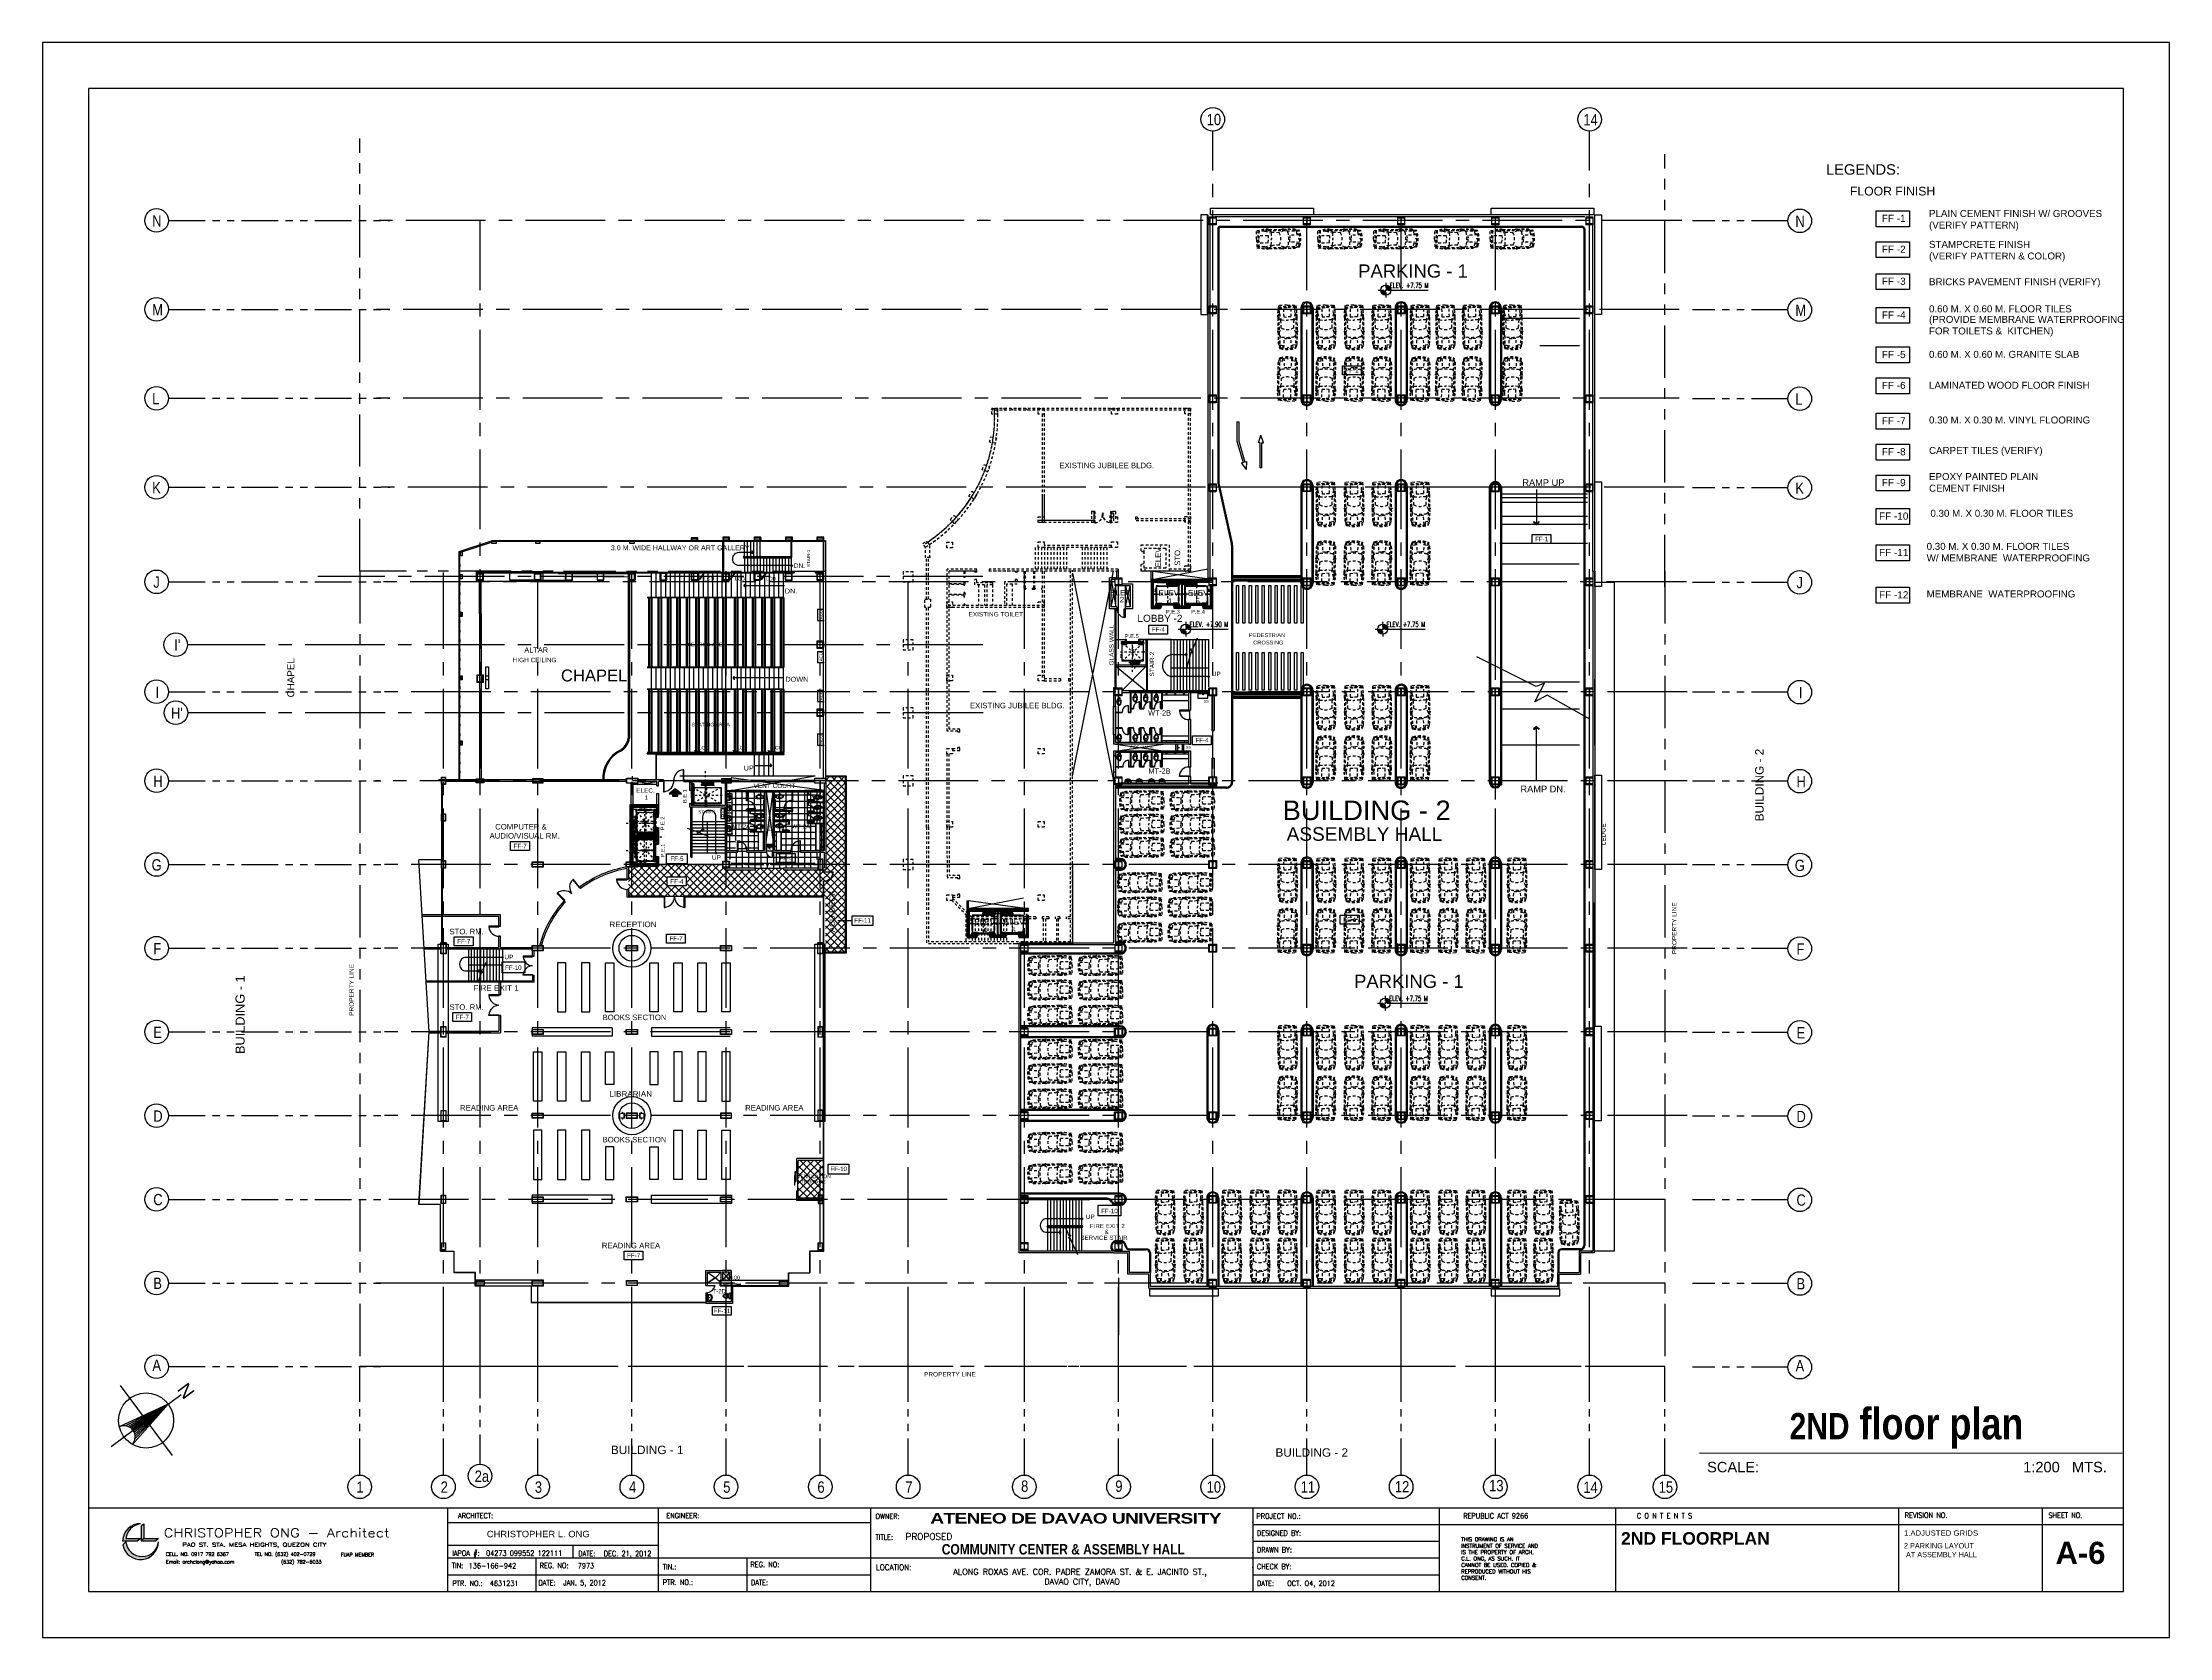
# Model space of a CAD drawing. Header units: millimetres. Extents: x 2148 to 2681, y 758 to 986.
# Drawn here: x 2478.3 to 2579.9, y 910 to 986.2 of the extents above; entities that cross this region are included whole.
import ezdxf
from ezdxf.enums import TextEntityAlignment as Align

# ---------------------------------------------------------------- set-up
doc = ezdxf.new("R2010")
doc.units = ezdxf.units.MM
for name, pattern in [('ACAD_ISO02W100', [15, 12, -3]), ('CENTER', [2, 1.25, -0.25, 0.25, -0.25]), ('CENTER2', [28.575, 19.05, -3.175, 3.175, -3.175]), ('DASHED2', [0.375, 0.25, -0.125]), ('HIDDEN', [0.375, 0.25, -0.125]), ('PHANTOM2', [1.25, 0.625, -0.125, 0.125, -0.125, 0.125, -0.125]), ('PHANTOMX2', [5, 2.5, -0.5, 0.5, -0.5, 0.5, -0.5])]:
    doc.linetypes.add(name, pattern=pattern)
for name, color, linetype in [('0.1', 193, 'Continuous'), ('0.4', 121, 'Continuous'), ('1', 2, 'Continuous'), ('3', 3, 'Continuous'), ('3TX-TITLE', 3, 'Continuous'), ('4', 4, 'Continuous'), ('4CO', 4, 'Continuous'), ('A-Hatch', 253, 'Continuous'), ('ar elev', 2, 'Continuous'), ('at_Entity', 7, 'Continuous'), ('at_Rect', 7, 'Continuous'), ('CL', 1, 'CENTER'), ('cladding', 2, 'Continuous'), ('COL-EX', 2, 'Continuous'), ('COL-IN', 2, 'Continuous'), ('COLUMN', 7, 'Continuous'), ('contrucion line05', 86, 'Continuous'), ('D', 1, 'Continuous'), ('DIM', 20, 'Continuous'), ('DR', 7, 'Continuous'), ('ELAYOUT', 4, 'Continuous'), ('FIXTURE', 1, 'Continuous'), ('grid', 241, 'PHANTOMX2'), ('hacht', 8, 'Continuous'), ('HATCH', 8, 'Continuous'), ('Layer1', 5, 'Continuous'), ('p-boarder', 2, 'Continuous'), ('QUOTE', 2, 'Continuous'), ('S-COLS', 6, 'Continuous'), ('S_GRID LINES', 252, 'Continuous'), ('TEXT', 6, 'Continuous'), ('TITLE', 3, 'Continuous'), ('TLBLK', 7, 'Continuous'), ('TXT1', 2, 'Continuous'), ('wall', 4, 'Continuous'), ('WINDOR', 2, 'Continuous'), ('WLINE', 7, 'Continuous')]:
    doc.layers.add(name, color=color, linetype=linetype)
doc.styles.add('100', font='SIMPLEX.shx', dxfattribs={"height": 0.25})
doc.styles.add('ARIAL', font='arial.ttf')
doc.styles.add('ARIALNW', font='ARIALN.TTF')
doc.styles.add('MMTX$0$ESMX$0$X-OPTA1D', font='x-opta1d')
doc.styles.add('ROMANT', font='romant__.ttf')
doc.styles.add('SANSSERIFBOLD', font='SASB____.pfb', dxfattribs={"height": 0.6})
doc.styles.add('SMOOTHER', font='simplex_.ttf')
doc.styles.add('SWISS', font='swissl.ttf')
doc.dimstyles.new('DIM 200 mm', dxfattribs={"dimtxt": 0.18, "dimasz": 0.2, "dimexe": 0.1, "dimexo": 0, "dimgap": 0.08, "dimtad": 1, "dimlfac": 2000, "dimrnd": 0.005, "dimzin": 1, "dimdsep": 46, "dimtxsty": 'ARIALNW', "dimcen": 0.09, "dimclrd": 6, "dimclre": 6, "dimclrt": 13, "dimadec": 0, "dimazin": 0, "dimtfac": 1, "dimtofl": 0, "dimtmove": 2, "dimatfit": 3, "dimfxl": 1, "dimtolj": 1, "dimtzin": 0, "dimarcsym": 0})
pattern_1 = [(135, (82133.1097, 3047.26358), (-0.1767766953, -0.1767766953), []), (225, (82133.1097, 3047.26358), (0.1767766953, -0.1767766953), [])]
pattern_2 = [(225, (81835.3506, 3506.54984), (0.1767766953, -0.1767766953), []), (315, (81835.3506, 3506.54984), (0.1767766953, 0.1767766953), [])]
pattern_3 = [(0, (42456.51878, 2063.27436), (0, 0.296875), []), (90, (42456.51878, 2063.27436), (-0.296875, 2e-17), [])]
pattern_4 = [(0, (82336.3097, 3047.26358), (0, 0.296875), []), (90, (82336.3097, 3047.26358), (-0.296875, 2e-17), [])]
pattern_5 = [(135, (323.9666181, 79932.3673686), (-0.000883883476483, -0.000883883476483), [])]
pattern_6 = [(135, (324.0067876, 79932.39232), (-0.000883883476483, -0.000883883476483), [])]
pattern_7 = [(225, (323.9666181, -78035.7811748), (-0.000883883476483, 0.000883883476483), [])]
pattern_8 = [(135, (324.0067876, 79933.0591603), (-0.000883883476483, -0.000883883476483), [])]
pattern_9 = [(225, (324.0067876, -78036.4752397), (-0.000883883476483, 0.000883883476483), [])]
pattern_10 = [(135, (324.008716, 79934.358773), (-0.000883883476483, -0.000883883476483), [])]
pattern_11 = [(225, (-76454.4277916, -1225.9457364), (0.000883883476483, -0.000883883476483), [])]
pattern_12 = [(315, (81513.7467032, -1225.985906), (-0.000883883476483, -0.000883883476483), [])]
pattern_13 = [(225, (-76455.0946319, -1225.9457364), (0.000883883476483, -0.000883883476483), [])]
pattern_14 = [(135, (-83138.37034, 154219.73038), (-0.1767766953, -0.1767766953), [])]
pattern_15 = [(45, (194.40509, -15.722748), (-0.01796051224, 0.01796051224), [])]
pattern_16 = [(45, (203.2, 3e-11), (-0.01796051224, 0.01796051224), [])]

# ---------------------------------------------------------------- blocks, each defined once
blk = doc.blocks.new('CAR-PL4')
at = {"layer": 'DR', "color": 8, "linetype": 'HIDDEN'}
for p, q in [((-1.17, -1.39), (-1.02, -1.36)), ((-1.17, -1.49), (-1.17, -1.39)), ((-1, -1.43), (-1.17, -1.49)), ((-1.13, -1), (-1.07, -0.61)), ((-1.13, -1.38), (-1.13, -1)), ((-1.13, -1.81), (-1.13, -1.47)), ((-1.13, -2.64), (-1.13, -1.81)), ((-1.11, -0.35), (-1.07, -0.34)), ((-1.08, -0.36), (-1.02, -0.06)), ((-1.07, -0.61), (-1.08, -0.36)), ((-1.05, -2.71), (-1.03, -1.44)), ((-0.97, -0.07), (-1.04, -0.11)), ((-1.03, -1.37), (-1.03, -1.22)), ((-1.03, -1.34), (-0.84, -1.75)), ((-0.99, -1.1), (-0.97, -0.07)), ((-0.97, -0.29), (-0.73, -0.25)), ((-0.84, -1.75), (-0.86, -2.33)), ((-0.73, -0.25), (-0.73, -0.03)), ((-0.64, -0.02), (-0.59, -0.84)), ((-0.59, -0.84), (-0.29, -0.83)), ((-0.34, -0.08), (-0.31, -0.02)), ((-0.31, -0.07), (-0.34, -0.08)), ((-0.02, -0.84), (-0.32, -0.83)), ((-0.27, -0.08), (-0.3, -0.02)), ((-0.3, -0.07), (-0.27, -0.08)), ((0.03, -0.02), (-0.02, -0.84)), ((0.12, -0.25), (0.12, -0.03)), ((0.36, -0.29), (0.12, -0.25)), ((0.42, -1.34), (0.23, -1.75)), ((0.23, -1.75), (0.25, -2.33)), ((0.36, -0.07), (0.43, -0.11)), ((0.38, -1.1), (0.36, -0.07)), ((0.39, -1.43), (0.56, -1.49)), ((0.47, -0.36), (0.41, -0.06)), ((0.56, -1.39), (0.41, -1.36)), ((0.42, -1.37), (0.42, -1.22)), ((0.44, -2.71), (0.42, -1.44)), ((0.49, -0.35), (0.46, -0.34)), ((0.46, -0.61), (0.47, -0.36)), ((0.52, -1), (0.46, -0.61)), ((0.52, -1.38), (0.52, -1)), ((0.52, -1.81), (0.52, -1.47)), ((0.52, -2.64), (0.52, -1.81)), ((0.56, -1.49), (0.56, -1.39)), ((-1.09, -2.96), (-1.13, -2.64)), ((-1.1, -3.29), (-1.09, -2.96)), ((-1.06, -3.7), (-1.1, -3.29)), ((-1.08, -3.59), (-0.3, -3.61)), ((-1.07, -3.6), (-1.03, -3.51)), ((-0.98, -3.01), (-1.05, -2.71)), ((-0.86, -2.33), (-1.04, -2.7)), ((-1.03, -3.51), (-0.3, -3.51)), ((-0.98, -3.01), (-0.83, -2.45)), ((-0.98, -3.01), (-0.96, -3.51)), ((-0.83, -2.45), (-0.3, -2.43)), ((-0.62, -2.71), (-0.3, -2.7)), ((-0.62, -3.41), (-0.62, -2.71)), ((0.22, -2.45), (-0.31, -2.43)), ((0.01, -2.71), (-0.31, -2.7)), ((0.42, -3.51), (-0.31, -3.51)), ((0.47, -3.59), (-0.31, -3.61)), ((0.01, -3.41), (0.01, -2.71)), ((0.37, -3.01), (0.22, -2.45)), ((0.25, -2.33), (0.43, -2.7)), ((0.37, -3.01), (0.35, -3.51)), ((0.37, -3.01), (0.44, -2.71)), ((0.46, -3.6), (0.42, -3.51)), ((0.45, -3.7), (0.49, -3.29)), ((0.48, -2.96), (0.52, -2.64)), ((0.49, -3.29), (0.48, -2.96)), ((-0.3, -3.73), (-1.06, -3.7)), ((-0.31, -3.73), (0.45, -3.7))]:
    blk.add_line(p, q, dxfattribs=at)
for centre, radius, start, end in [((-0.93, -0.08), 0.1, 99.1082, 168.6925), ((-0.31, -2.4), 2.42, 73.9881, 106.0119), ((-0.31, -1.88), 2, 71.4744, 108.5256), ((0.32, -0.08), 0.1, 11.3075, 80.8918), ((4.35, -0.82), 5.48, 175.0805, 181.8902), ((-0.77, -1.24), 0.259, 103.928, 176.4903), ((-0.31, -2.81), 1.19, 63.3754, 116.6246), ((-0.31, -4.7), 3.76, 81.9077, 98.0923), ((0.16, -1.24), 0.259, 3.5097, 76.072), ((-4.96, -0.82), 5.48, 358.1098, 4.9195), ((0.44, -2.89), 1.59, 170.8054, 194.642), ((-1.05, -2.89), 1.59, 345.358, 9.1946)]:
    blk.add_arc(centre, radius, start, end, dxfattribs=at)
blk = doc.blocks.new('BOWL')
at = {"layer": 'DR', "color": 7, "linetype": 'Continuous'}
for p, q in [((-75570.29, -368.11), (-75570.43, -368.07)), ((-75570.43, -368.07), (-75570.29, -368.11)), ((-75570.29, -368.11), (-75570.2, -368.14)), ((-75570.2, -368.14), (-75570.18, -368.16)), ((-75570.18, -368.16), (-75570.18, -368.36)), ((-75570.18, -368.36), (-75570.18, -368.16)), ((-75570.29, -368.4), (-75570.43, -368.44)), ((-75570.29, -368.4), (-75570.43, -368.44)), ((-75570.29, -368.4), (-75570.2, -368.37)), ((-75570.2, -368.37), (-75570.18, -368.36))]:
    blk.add_line(p, q, dxfattribs=at)
at = {"layer": 'DR', "color": 8, "linetype": 'Continuous'}
for p, q in [((-75570.13, -368.21), (-75570.18, -368.21)), ((-75570.13, -368.29), (-75570.18, -368.29))]:
    blk.add_line(p, q, dxfattribs=at)
at = {"layer": 'DR', "color": 7, "linetype": 'Continuous'}
for points in [[(-75570.83, -368.26, -0.190094), (-75570.81, -368.18, -0.160718), (-75570.62, -368.07, -0.104398), (-75570.43, -368.07, -0.104398)], [(-75570.83, -368.26, 0.190094), (-75570.81, -368.34, 0.160718), (-75570.62, -368.44, 0.104398), (-75570.43, -368.44, 0.104398)]]:
    blk.add_lwpolyline(points, format="xyb", dxfattribs=at)
at = {"layer": 'DR', "color": 8, "linetype": 'Continuous'}
for points in [[(-75570.78, -368.26, -0.187036), (-75570.75, -368.19, -0.115027), (-75570.64, -368.12, -0.170967), (-75570.49, -368.12, -0.209642), (-75570.41, -368.19, -0.096036), (-75570.4, -368.26)], [(-75570.78, -368.26, 0.187036), (-75570.75, -368.32, 0.115027), (-75570.64, -368.39, 0.170967), (-75570.49, -368.4, 0.209642), (-75570.41, -368.33, 0.096036), (-75570.4, -368.26)]]:
    blk.add_lwpolyline(points, format="xyb", dxfattribs=at)
at = {"layer": 'DR', "color": 7, "linetype": 'Continuous'}
blk.add_lwpolyline([(-75570.14, -368.29), (-75570.13, -368.29), (-75570.13, -368.35), (-75570.14, -368.35)], close=True, dxfattribs=at)
at = {"layer": 'DR', "color": 8, "linetype": 'Continuous'}
for centre, radius in [((-75570.34, -368.18), 0.00745), ((-75570.23, -368.17), 0.00745), ((-75570.22, -368.25), 0.00745), ((-75570.13, -368.25), 0.035), ((-75570.34, -368.33), 0.00745), ((-75570.23, -368.33), 0.00745)]:
    blk.add_circle(centre, radius, dxfattribs=at)
at = {"layer": 'DR', "color": 7, "linetype": 'Continuous'}
blk.add_circle((-75570.13, -368.25), 0.0417, dxfattribs=at)
for centre, radius, start, end in [((-75570.72, -368.25), 0.113, 138.4248, 182.2387), ((-75570.72, -368.26), 0.113, 177.7613, 221.5752), ((-75570.53, -368.53), 0.469, 77.28, 101.1199), ((-75570.55, -368.12), 0.335, 221.3231, 257.5875), ((-75570.53, -367.98), 0.469, 258.8801, 282.72)]:
    blk.add_arc(centre, radius, start, end, dxfattribs=at)
at = {"layer": 'DR', "color": 8, "linetype": 'Continuous'}
for centre, radius, start, end in [((-75570.68, -368.26), 0.096, 129.0871, 179.204), ((-75570.68, -368.26), 0.096, 180.796, 230.9129), ((-75570.53, -368.24), 0.131, 26.2125, 73.5731), ((-75570.47, -368.26), 0.0422, 318.929, 41.071), ((-75570.59, -368.26), 0.191, 359.4176, 21.3602), ((-75570.59, -368.26), 0.191, 338.6398, 0.5824), ((-75570.55, -368.11), 0.297, 228.446, 252.3404), ((-75570.56, -368.19), 0.214, 248.4444, 287.252), ((-75570.53, -368.27), 0.131, 286.4269, 333.7875)]:
    blk.add_arc(centre, radius, start, end, dxfattribs=at)
blk = doc.blocks.new('322')
at = {"layer": 'hacht', "lineweight": 15}
for p, q in [((-77703.78, -2194.85), (-77703.78, -2194.84)), ((-77703.78, -2194.84), (-77703.77, -2194.84)), ((-77703.78, -2194.85), (-77703.78, -2194.84)), ((-77703.78, -2194.84), (-77703.77, -2194.84)), ((-77703.78, -2194.86), (-77703.78, -2194.85)), ((-77703.78, -2194.85), (-77703.78, -2194.85)), ((-77703.78, -2194.85), (-77703.78, -2194.85)), ((-77703.78, -2194.85), (-77703.78, -2194.85)), ((-77703.78, -2194.86), (-77703.72, -2194.87)), ((-77703.77, -2194.84), (-77703.72, -2194.86)), ((-77703.77, -2194.84), (-77703.72, -2194.86)), ((-77703.77, -2194.84), (-77703.77, -2194.84)), ((-77703.77, -2194.84), (-77703.75, -2194.85)), ((-77703.77, -2194.85), (-77703.72, -2194.87)), ((-77703.76, -2194.86), (-77703.77, -2194.86)), ((-77703.76, -2194.86), (-77703.76, -2194.86)), ((-77703.73, -2194.76), (-77703.74, -2194.77)), ((-77703.74, -2194.77), (-77703.73, -2194.78)), ((-77703.74, -2194.77), (-77703.74, -2194.77)), ((-77703.5, -2194.76), (-77703.73, -2194.76)), ((-77703.73, -2194.76), (-77703.73, -2194.76)), ((-77703.72, -2194.78), (-77703.73, -2194.79)), ((-77703.73, -2194.78), (-77703.73, -2194.78)), ((-77703.73, -2194.78), (-77703.5, -2194.78)), ((-77703.73, -2194.78), (-77703.49, -2194.78)), ((-77703.73, -2194.78), (-77703.73, -2194.78)), ((-77703.73, -2194.78), (-77703.5, -2194.78)), ((-77703.73, -2194.79), (-77703.5, -2194.79)), ((-77703.73, -2194.79), (-77703.73, -2194.83)), ((-77703.73, -2194.91), (-77703.73, -2194.95)), ((-77703.54, -2194.98), (-77703.69, -2194.98)), ((-77703.61, -2194.73), (-77703.62, -2194.73)), ((-77703.62, -2194.73), (-77703.62, -2194.74)), ((-77703.61, -2194.73), (-77703.62, -2194.73)), ((-77703.62, -2194.73), (-77703.62, -2194.74)), ((-77703.62, -2194.74), (-77703.62, -2194.76)), ((-77703.62, -2194.74), (-77703.62, -2194.74)), ((-77703.62, -2194.74), (-77703.62, -2194.75)), ((-77703.62, -2194.74), (-77703.62, -2194.76)), ((-77703.62, -2194.75), (-77703.62, -2194.75)), ((-77703.61, -2194.74), (-77703.61, -2194.73)), ((-77703.61, -2194.73), (-77703.61, -2194.73)), ((-77703.61, -2194.74), (-77703.61, -2194.73)), ((-77703.61, -2194.73), (-77703.61, -2194.73)), ((-77703.61, -2194.74), (-77703.61, -2194.76)), ((-77703.61, -2194.74), (-77703.61, -2194.76)), ((-77703.61, -2194.75), (-77703.61, -2194.74)), ((-77703.46, -2194.84), (-77703.51, -2194.86)), ((-77703.46, -2194.84), (-77703.51, -2194.86)), ((-77703.46, -2194.85), (-77703.51, -2194.87)), ((-77703.46, -2194.86), (-77703.51, -2194.87)), ((-77703.49, -2194.76), (-77703.5, -2194.76)), ((-77703.5, -2194.79), (-77703.5, -2194.78)), ((-77703.5, -2194.78), (-77703.49, -2194.78)), ((-77703.5, -2194.78), (-77703.5, -2194.78)), ((-77703.5, -2194.78), (-77703.5, -2194.78)), ((-77703.5, -2194.83), (-77703.5, -2194.79)), ((-77703.5, -2194.95), (-77703.5, -2194.91)), ((-77703.49, -2194.77), (-77703.49, -2194.76)), ((-77703.49, -2194.77), (-77703.49, -2194.77)), ((-77703.49, -2194.78), (-77703.49, -2194.77)), ((-77703.46, -2194.84), (-77703.48, -2194.85)), ((-77703.47, -2194.86), (-77703.47, -2194.86)), ((-77703.47, -2194.86), (-77703.46, -2194.86)), ((-77703.45, -2194.85), (-77703.46, -2194.84)), ((-77703.46, -2194.84), (-77703.46, -2194.84)), ((-77703.45, -2194.85), (-77703.46, -2194.84)), ((-77703.46, -2194.84), (-77703.46, -2194.84)), ((-77703.46, -2194.84), (-77703.46, -2194.84)), ((-77703.46, -2194.86), (-77703.45, -2194.85)), ((-77703.46, -2194.85), (-77703.45, -2194.85)), ((-77703.45, -2194.85), (-77703.45, -2194.85)), ((-77703.45, -2194.85), (-77703.45, -2194.85))]:
    blk.add_line(p, q, dxfattribs=at)
for centre, radius, start, end in [((-77703.8, -2194.87), 0.0866, 332.8428, 27.1572), ((-77703.69, -2194.95), 0.0387, 194.1276, 261.0345), ((-77703.54, -2194.95), 0.0387, 278.9655, 345.8724), ((-77703.43, -2194.87), 0.0866, 152.8428, 207.1572)]:
    blk.add_arc(centre, radius, start, end, dxfattribs=at)
blk = doc.blocks.new('ELEVA2')
at = {"ltscale": 0.05}
blk.add_line((-79000.46, -2182.35), (-79000.46, -2182.35), dxfattribs=at)
for points in [[(-79001.24, -2180.94), (-79000.46, -2180.94), (-79000.46, -2182.29), (-79001.24, -2182.29)], [(-79001.41, -2182.24), (-79000.43, -2182.24), (-79000.43, -2182.29), (-79001.41, -2182.29)], [(-79001.36, -2182.35), (-79000.44, -2182.35), (-79000.44, -2182.3), (-79001.36, -2182.3)], [(-79001.34, -2181.63), (-79001.3, -2181.63), (-79001.3, -2181.72), (-79001.34, -2181.72)], [(-79001.09, -2182.24), (-79000.78, -2182.24), (-79000.78, -2182.26), (-79001.09, -2182.26)], [(-79001.09, -2182.33), (-79000.78, -2182.33), (-79000.78, -2182.35), (-79001.09, -2182.35)], [(-79000.79, -2182.26), (-79000.47, -2182.26), (-79000.47, -2182.28), (-79000.79, -2182.28)], [(-79000.79, -2182.31), (-79000.47, -2182.31), (-79000.47, -2182.33), (-79000.79, -2182.33)], [(-79000.46, -2182.23), (-79000.43, -2182.23), (-79000.43, -2182.29), (-79000.46, -2182.29)]]:
    blk.add_lwpolyline(points, close=True, dxfattribs=at)
for points in [[(-79001.08, -2182.24), (-79001.08, -2182.2), (-79001.23, -2182.2), (-79001.23, -2180.95), (-79000.48, -2180.95), (-79000.48, -2182.2), (-79000.48, -2182.2), (-79000.48, -2182.26), (-79000.47, -2182.26), (-79000.47, -2182.29)], [(-79001.3, -2182.24), (-79001.41, -2182.24), (-79001.41, -2182.26), (-79001.3, -2182.26)], [(-79001.3, -2182.26), (-79001.41, -2182.26), (-79001.41, -2182.28), (-79001.3, -2182.28)], [(-79001.3, -2182.31), (-79001.4, -2182.31), (-79001.4, -2182.33), (-79001.3, -2182.33)], [(-79001.3, -2182.33), (-79001.4, -2182.33), (-79001.4, -2182.35), (-79001.3, -2182.35)], [(-79001.1, -2182.36), (-79001.1, -2182.36), (-79001.1, -2182.35), (-79001.08, -2182.35), (-79001.08, -2182.37), (-79001.1, -2182.37), (-79001.1, -2182.37), (-79001.1, -2182.37), (-79001.1, -2182.37), (-79001.1, -2182.37), (-79001.1, -2182.37), (-79001.08, -2182.37), (-79001.08, -2182.35), (-79001.1, -2182.35), (-79001.1, -2182.35), (-79001.1, -2182.35), (-79001.1, -2182.36)], [(-79000.47, -2182.3), (-79000.46, -2182.3), (-79000.46, -2182.35), (-79000.46, -2182.35), (-79000.46, -2182.35), (-79000.46, -2182.35), (-79000.46, -2182.31), (-79000.47, -2182.31), (-79000.47, -2182.33), (-79000.48, -2182.33), (-79000.48, -2182.37), (-79000.46, -2182.37), (-79000.46, -2182.37), (-79000.46, -2182.37), (-79000.46, -2182.37), (-79000.48, -2182.37), (-79000.48, -2182.33), (-79000.47, -2182.33), (-79000.47, -2182.3)], [(-79001.09, -2182.37), (-79001.1, -2182.45)], [(-79000.48, -2182.37), (-79000.46, -2182.45)]]:
    blk.add_lwpolyline(points, dxfattribs=at)
at = {"layer": 'at_Entity', "color": 7, "lineweight": 9}
for p, q in [((-79001.5, -2181.27), (-79001.47, -2181.27)), ((-79001.5, -2181.32), (-79001.5, -2181.29)), ((-79001.33, -2181.29), (-79001.5, -2181.29)), ((-79001.33, -2181.32), (-79001.5, -2181.32)), ((-79001.33, -2181.32), (-79001.5, -2181.32)), ((-79001.47, -2181.27), (-79001.47, -2181.29)), ((-79001.47, -2181.32), (-79001.47, -2181.41)), ((-79001.44, -2181.32), (-79001.44, -2181.32)), ((-79001.44, -2181.32), (-79001.42, -2181.32)), ((-79001.44, -2181.32), (-79001.42, -2181.32)), ((-79001.42, -2181.44), (-79001.42, -2181.3)), ((-79001.42, -2181.35), (-79001.42, -2181.32)), ((-79001.42, -2181.35), (-79001.42, -2181.32)), ((-79001.42, -2181.32), (-79001.42, -2181.32)), ((-79001.42, -2181.32), (-79001.42, -2181.32)), ((-79001.42, -2181.32), (-79001.42, -2181.32)), ((-79001.42, -2181.32), (-79001.42, -2181.32)), ((-79001.42, -2181.32), (-79001.42, -2181.32)), ((-79001.42, -2181.35), (-79001.41, -2181.35)), ((-79001.42, -2181.35), (-79001.42, -2181.35)), ((-79001.42, -2181.35), (-79001.41, -2181.35)), ((-79001.42, -2181.35), (-79001.42, -2181.35)), ((-79001.42, -2181.35), (-79001.42, -2181.35)), ((-79001.42, -2181.35), (-79001.42, -2181.35)), ((-79001.41, -2181.35), (-79001.41, -2181.32)), ((-79001.41, -2181.35), (-79001.41, -2181.32)), ((-79001.41, -2181.32), (-79001.41, -2181.32)), ((-79001.41, -2181.32), (-79001.41, -2181.32)), ((-79001.41, -2181.32), (-79001.41, -2181.32)), ((-79001.41, -2181.32), (-79001.41, -2181.32)), ((-79001.41, -2181.32), (-79001.41, -2181.32)), ((-79001.39, -2181.32), (-79001.41, -2181.32)), ((-79001.39, -2181.32), (-79001.41, -2181.32)), ((-79001.41, -2181.35), (-79001.41, -2181.35)), ((-79001.41, -2181.35), (-79001.41, -2181.35)), ((-79001.39, -2181.32), (-79001.39, -2181.32)), ((-79001.35, -2181.27), (-79001.33, -2181.27)), ((-79001.35, -2181.29), (-79001.35, -2181.27)), ((-79001.35, -2181.32), (-79001.35, -2181.83)), ((-79001.33, -2181.63), (-79001.33, -2181.27)), ((-79001.33, -2181.32), (-79001.33, -2181.29)), ((-79001.49, -2181.68), (-79001.55, -2181.68)), ((-79001.47, -2181.41), (-79001.5, -2181.41)), ((-79001.47, -2181.74), (-79001.5, -2181.74)), ((-79001.33, -2181.83), (-79001.5, -2181.83)), ((-79001.33, -2181.83), (-79001.5, -2181.83)), ((-79001.5, -2181.86), (-79001.5, -2181.83)), ((-79001.5, -2181.86), (-79001.33, -2181.86)), ((-79001.5, -2181.88), (-79001.47, -2181.88)), ((-79001.44, -2181.58), (-79001.49, -2181.58)), ((-79001.47, -2181.83), (-79001.47, -2181.74)), ((-79001.47, -2181.88), (-79001.47, -2181.86)), ((-79001.43, -2181.68), (-79001.46, -2181.68)), ((-79001.44, -2181.83), (-79001.44, -2181.83)), ((-79001.44, -2181.83), (-79001.42, -2181.83)), ((-79001.44, -2181.83), (-79001.42, -2181.83)), ((-79001.42, -2181.8), (-79001.42, -2181.83)), ((-79001.42, -2181.8), (-79001.42, -2181.83)), ((-79001.41, -2181.8), (-79001.42, -2181.8)), ((-79001.42, -2181.8), (-79001.42, -2181.8)), ((-79001.42, -2181.8), (-79001.42, -2181.8)), ((-79001.42, -2181.8), (-79001.42, -2181.8)), ((-79001.41, -2181.8), (-79001.42, -2181.8)), ((-79001.42, -2181.8), (-79001.42, -2181.8)), ((-79001.42, -2181.8), (-79001.42, -2181.8)), ((-79001.42, -2181.8), (-79001.42, -2181.8)), ((-79001.42, -2181.83), (-79001.42, -2181.83)), ((-79001.42, -2181.83), (-79001.42, -2181.83)), ((-79001.42, -2181.83), (-79001.42, -2181.83)), ((-79001.42, -2181.83), (-79001.42, -2181.83)), ((-79001.42, -2181.83), (-79001.42, -2181.83)), ((-79001.42, -2182.3), (-79001.42, -2182.35)), ((-79001.3, -2182.3), (-79001.42, -2182.3)), ((-79001.3, -2182.35), (-79001.42, -2182.35)), ((-79001.41, -2181.8), (-79001.41, -2181.83)), ((-79001.41, -2181.8), (-79001.41, -2181.83)), ((-79001.41, -2181.8), (-79001.41, -2181.8)), ((-79001.41, -2181.8), (-79001.41, -2181.8)), ((-79001.41, -2181.83), (-79001.41, -2181.83)), ((-79001.41, -2181.83), (-79001.41, -2181.83)), ((-79001.41, -2181.83), (-79001.41, -2181.83)), ((-79001.41, -2181.83), (-79001.41, -2181.83)), ((-79001.41, -2181.83), (-79001.41, -2181.83)), ((-79001.39, -2181.83), (-79001.41, -2181.83)), ((-79001.39, -2181.83), (-79001.41, -2181.83)), ((-79001.41, -2182.24), (-79001.41, -2182.29)), ((-79001.3, -2182.24), (-79001.41, -2182.24)), ((-79001.41, -2182.24), (-79001.41, -2182.26)), ((-79001.3, -2182.26), (-79001.41, -2182.26)), ((-79001.3, -2182.26), (-79001.41, -2182.26)), ((-79001.41, -2182.26), (-79001.41, -2182.28)), ((-79001.3, -2182.28), (-79001.41, -2182.28)), ((-79001.4, -2182.33), (-79001.4, -2182.31)), ((-79001.4, -2182.35), (-79001.4, -2182.33)), ((-79001.39, -2181.83), (-79001.39, -2181.83)), ((-79001.36, -2182.3), (-79001.36, -2182.35)), ((-79001.1, -2182.35), (-79001.36, -2182.35)), ((-79001.35, -2181.86), (-79001.35, -2181.88)), ((-79001.35, -2181.88), (-79001.33, -2181.88)), ((-79001.29, -2181.63), (-79001.34, -2181.63)), ((-79001.34, -2181.72), (-79001.29, -2181.72)), ((-79001.33, -2181.88), (-79001.33, -2181.72)), ((-79001.33, -2181.86), (-79001.33, -2181.83)), ((-79001.3, -2181.72), (-79001.3, -2181.63)), ((-79001.29, -2181.72), (-79001.29, -2181.63)), ((-79001.29, -2181.66), (-79001.29, -2181.66)), ((-79001.29, -2181.66), (-79001.29, -2181.66)), ((-79001.29, -2181.66), (-79001.29, -2181.66)), ((-79001.29, -2181.66), (-79001.29, -2181.68)), ((-79001.29, -2181.66), (-79001.29, -2181.67)), ((-79001.29, -2181.67), (-79001.29, -2181.67)), ((-79001.29, -2181.67), (-79001.29, -2181.67)), ((-79001.29, -2181.67), (-79001.28, -2181.67)), ((-79001.29, -2181.69), (-79001.29, -2181.68)), ((-79001.28, -2181.68), (-79001.29, -2181.68)), ((-79001.29, -2181.68), (-79001.29, -2181.68)), ((-79001.29, -2181.68), (-79001.29, -2181.68)), ((-79001.29, -2181.69), (-79001.29, -2181.68)), ((-79001.29, -2181.69), (-79001.29, -2181.69)), ((-79001.29, -2181.69), (-79001.29, -2181.69)), ((-79001.29, -2181.69), (-79001.29, -2181.69)), ((-79001.26, -2181.67), (-79001.28, -2181.67)), ((-79001.28, -2181.67), (-79001.28, -2181.67)), ((-79001.26, -2181.68), (-79001.28, -2181.68)), ((-79001.28, -2181.68), (-79001.28, -2181.68)), ((-79001.26, -2181.68), (-79001.26, -2181.67)), ((-79001.26, -2181.67), (-79001.26, -2181.67)), ((-79001.26, -2181.68), (-79001.26, -2181.68)), ((-79001.26, -2181.68), (-79001.26, -2181.68)), ((-79001.18, -2182.18), (-79001.24, -2182.29)), ((-79001.08, -2182.2), (-79001.23, -2182.2)), ((-79001.16, -2181.69), (-79001.16, -2181.66)), ((-79001.09, -2182.33), (-79001.09, -2182.35)), ((-79000.78, -2182.33), (-79001.09, -2182.33)), ((-79000.78, -2182.35), (-79001.09, -2182.35)), ((-79001.08, -2182.2), (-79001.08, -2182.24)), ((-79000.48, -2182.35), (-79001.08, -2182.35)), ((-79000.98, -2181.66), (-79000.98, -2181.69)), ((-79000.48, -2182.2), (-79000.48, -2182.24)), ((-79000.48, -2182.2), (-79000.48, -2182.2)), ((-79000.48, -2182.24), (-79000.48, -2182.26)), ((-79000.48, -2182.33), (-79000.48, -2182.37)), ((-79000.48, -2182.33), (-79000.48, -2182.37)), ((-79000.44, -2182.35), (-79000.48, -2182.35)), ((-79000.47, -2182.26), (-79000.47, -2182.29)), ((-79000.47, -2182.3), (-79000.46, -2182.3)), ((-79000.47, -2182.31), (-79000.47, -2182.33)), ((-79000.46, -2182.3), (-79000.46, -2182.35)), ((-79000.46, -2182.31), (-79000.46, -2182.35)), ((-79000.46, -2182.35), (-79000.46, -2182.35)), ((-79000.46, -2182.35), (-79000.46, -2182.35)), ((-79000.44, -2182.3), (-79000.44, -2182.35)), ((-79000.46, -2182.45), (-79000.48, -2182.37)), ((-79000.46, -2182.37), (-79000.46, -2182.37))]:
    blk.add_line(p, q, dxfattribs=at)
at = {"layer": 'at_Rect', "color": 7}
for p, q in [((-79001.46, -2181.35), (-79001.46, -2181.8)), ((-79001.46, -2181.35), (-79001.37, -2181.35)), ((-79001.37, -2181.8), (-79001.37, -2181.35)), ((-79001.37, -2181.8), (-79001.46, -2181.8))]:
    blk.add_line(p, q, dxfattribs=at)
at = {"layer": 'DR', "linetype": 'CENTER', "ltscale": 0.05}
for points in [[(-79001.4, -2181.48), (-79001.43, -2181.48), (-79001.43, -2181.68), (-79001.4, -2181.68)], [(-79001.16, -2181.66), (-79000.98, -2181.66), (-79000.98, -2181.69), (-79001.16, -2181.69)], [(-79000.73, -2181.66), (-79000.55, -2181.66), (-79000.55, -2181.69), (-79000.73, -2181.69)]]:
    blk.add_lwpolyline(points, close=True, dxfattribs=at)
at = {"layer": 'HATCH', "linetype": 'CENTER', "ltscale": 0.05}
for p, q in [((-79001.46, -2181.35), (-79001.37, -2181.8)), ((-79001.46, -2181.8), (-79001.37, -2181.35)), ((-79001.34, -2181.27), (-79001.34, -2181.91)), ((-79001.24, -2180.94), (-79000.46, -2182.29)), ((-79001.24, -2182.29), (-79000.46, -2180.94)), ((-79000.85, -2180.88), (-79000.85, -2182.39)), ((-79000.32, -2181.68), (-79002.06, -2181.68)), ((-79001.54, -2181.58), (-79001.35, -2181.58)), ((-79001.36, -2181.58), (-79001.41, -2181.58)), ((-79000.32, -2181.61), (-79001.23, -2181.61)), ((-79000.78, -2182.38), (-79000.78, -2182.2))]:
    blk.add_line(p, q, dxfattribs=at)
blk = doc.blocks.new('ELEVA')
at = {"color": 8, "linetype": 'DASHED2', "ltscale": 0.05}
for p, q in [((-79008.34, -2192.27), (-79008.36, -2192.37)), ((-79007.78, -2192.27), (-79007.77, -2192.37))]:
    blk.add_line(p, q, dxfattribs=at)
for points in [[(-79008.34, -2192.18), (-79008.58, -2192.18), (-79008.58, -2191.35), (-79007.55, -2191.35), (-79007.55, -2192.18), (-79007.79, -2192.18), (-79007.79, -2192.14), (-79007.56, -2192.14), (-79007.56, -2191.36), (-79008.56, -2191.36), (-79008.56, -2192.14), (-79008.34, -2192.14), (-79008.34, -2192.18)], [(-79008.61, -2192.18), (-79008.34, -2192.18), (-79008.34, -2192.18), (-79008.35, -2192.18), (-79008.35, -2192.2), (-79007.78, -2192.2), (-79007.78, -2192.18), (-79007.79, -2192.18), (-79007.79, -2192.18), (-79007.52, -2192.18), (-79007.52, -2192.21), (-79008.61, -2192.21), (-79008.61, -2192.18)], [(-79008.34, -2192.27), (-79008.36, -2192.27), (-79008.36, -2192.27), (-79008.35, -2192.27), (-79008.35, -2192.27), (-79008.36, -2192.27), (-79008.36, -2192.27), (-79008.34, -2192.27), (-79008.34, -2192.25), (-79008.36, -2192.25), (-79008.36, -2192.25), (-79008.35, -2192.25), (-79008.35, -2192.25), (-79008.36, -2192.25), (-79008.36, -2192.25), (-79008.6, -2192.25), (-79008.6, -2192.22), (-79007.52, -2192.22), (-79007.52, -2192.25), (-79007.77, -2192.25), (-79007.77, -2192.25), (-79007.78, -2192.25), (-79007.78, -2192.25), (-79007.77, -2192.25), (-79007.77, -2192.25), (-79007.79, -2192.25), (-79007.79, -2192.27), (-79007.77, -2192.27), (-79007.77, -2192.27), (-79007.78, -2192.27), (-79007.78, -2192.27), (-79007.77, -2192.27), (-79007.77, -2192.27), (-79007.79, -2192.27), (-79007.79, -2192.25), (-79008.34, -2192.25), (-79008.34, -2192.27), (-79008.34, -2192.27), (-79008.36, -2192.37)]]:
    blk.add_lwpolyline(points, dxfattribs=at)
for points in [[(-79008.19, -2191.22), (-79007.74, -2191.22), (-79007.74, -2191.31), (-79008.19, -2191.31)], [(-79007.86, -2191.25), (-79008.06, -2191.25), (-79008.06, -2191.28), (-79007.86, -2191.28)], [(-79008.35, -2192.23), (-79007.77, -2192.23), (-79007.77, -2192.25), (-79008.35, -2192.25)]]:
    blk.add_lwpolyline(points, close=True, dxfattribs=at)
at = {"layer": 'at_Entity', "color": 8, "linetype": 'DASHED2', "lineweight": 9}
for p, q in [((-79008.74, -2191.16), (-79008.74, -2192.26)), ((-79008.69, -2191.16), (-79008.69, -2192.26)), ((-79008.62, -2191.51), (-79008.63, -2191.51)), ((-79008.63, -2191.51), (-79008.63, -2191.51)), ((-79008.62, -2191.55), (-79008.62, -2191.48)), ((-79008.62, -2191.51), (-79008.62, -2191.51)), ((-79008.58, -2191.35), (-79007.55, -2191.35)), ((-79008.58, -2192.18), (-79008.58, -2191.35)), ((-79008.56, -2191.36), (-79007.56, -2191.36)), ((-79008.56, -2192.14), (-79008.56, -2191.36)), ((-79008.22, -2191.24), (-79008.22, -2191.24)), ((-79008.22, -2191.24), (-79008.22, -2191.26)), ((-79008.22, -2191.24), (-79008.22, -2191.26)), ((-79008.22, -2191.26), (-79008.22, -2191.26)), ((-79008.22, -2191.26), (-79008.21, -2191.26)), ((-79008.22, -2191.26), (-79008.22, -2191.26)), ((-79008.22, -2191.26), (-79008.22, -2191.26)), ((-79008.22, -2191.26), (-79008.21, -2191.26)), ((-79008.21, -2191.27), (-79008.22, -2191.27)), ((-79008.22, -2191.27), (-79008.22, -2191.27)), ((-79008.21, -2191.27), (-79008.22, -2191.27)), ((-79008.22, -2191.27), (-79008.22, -2191.27)), ((-79008.22, -2191.27), (-79008.22, -2191.27)), ((-79008.22, -2191.29), (-79008.22, -2191.27)), ((-79008.22, -2191.29), (-79008.22, -2191.27)), ((-79008.22, -2191.29), (-79008.22, -2191.29)), ((-79008.19, -2191.26), (-79008.21, -2191.26)), ((-79008.19, -2191.26), (-79008.21, -2191.26)), ((-79008.19, -2191.27), (-79008.21, -2191.27)), ((-79008.19, -2191.27), (-79008.21, -2191.27)), ((-79008.19, -2191.26), (-79008.19, -2191.26)), ((-79008.19, -2191.26), (-79008.19, -2191.26)), ((-79008.19, -2191.27), (-79008.19, -2191.26)), ((-79008.19, -2191.26), (-79008.19, -2191.26)), ((-79008.19, -2191.26), (-79008.19, -2191.26)), ((-79008.19, -2191.27), (-79008.19, -2191.27)), ((-79008.19, -2191.27), (-79008.19, -2191.27)), ((-79008.19, -2191.27), (-79008.19, -2191.27)), ((-79008.19, -2191.27), (-79008.19, -2191.27)), ((-79008.06, -2191.61), (-79008.06, -2191.49)), ((-79007.96, -2191.39), (-79007.96, -2191.29)), ((-79007.74, -2191.26), (-79007.71, -2191.26)), ((-79007.74, -2191.26), (-79007.71, -2191.26)), ((-79007.74, -2191.26), (-79007.74, -2191.26)), ((-79007.74, -2191.26), (-79007.74, -2191.26)), ((-79007.74, -2191.26), (-79007.74, -2191.27)), ((-79007.74, -2191.26), (-79007.74, -2191.26)), ((-79007.74, -2191.26), (-79007.74, -2191.26)), ((-79007.74, -2191.27), (-79007.71, -2191.27)), ((-79007.74, -2191.27), (-79007.71, -2191.27)), ((-79007.74, -2191.27), (-79007.74, -2191.27)), ((-79007.74, -2191.27), (-79007.74, -2191.27)), ((-79007.74, -2191.27), (-79007.74, -2191.27)), ((-79007.74, -2191.27), (-79007.74, -2191.27)), ((-79007.71, -2191.24), (-79007.71, -2191.24)), ((-79007.71, -2191.24), (-79007.71, -2191.26)), ((-79007.71, -2191.24), (-79007.71, -2191.26)), ((-79007.71, -2191.26), (-79007.71, -2191.26)), ((-79007.71, -2191.26), (-79007.71, -2191.26)), ((-79007.71, -2191.26), (-79007.71, -2191.26)), ((-79007.71, -2191.26), (-79007.71, -2191.26)), ((-79007.71, -2191.26), (-79007.71, -2191.26)), ((-79007.71, -2191.27), (-79007.71, -2191.27)), ((-79007.71, -2191.27), (-79007.71, -2191.27)), ((-79007.71, -2191.27), (-79007.71, -2191.27)), ((-79007.71, -2191.27), (-79007.71, -2191.27)), ((-79007.71, -2191.27), (-79007.71, -2191.27)), ((-79007.71, -2191.29), (-79007.71, -2191.27)), ((-79007.71, -2191.29), (-79007.71, -2191.27)), ((-79007.71, -2191.29), (-79007.71, -2191.29)), ((-79007.56, -2192.14), (-79007.56, -2191.36)), ((-79007.55, -2192.18), (-79007.55, -2191.35)), ((-79008.6, -2191.51), (-79008.65, -2191.51)), ((-79008.6, -2191.63), (-79008.65, -2191.63)), ((-79008.63, -2191.51), (-79008.63, -2191.52)), ((-79008.63, -2191.52), (-79008.62, -2191.52)), ((-79008.62, -2191.62), (-79008.63, -2191.63)), ((-79008.63, -2191.63), (-79008.63, -2191.63)), ((-79008.63, -2191.63), (-79008.63, -2191.63)), ((-79008.63, -2191.63), (-79008.63, -2191.64)), ((-79008.63, -2191.64), (-79008.63, -2191.64)), ((-79008.63, -2191.64), (-79008.62, -2191.64)), ((-79008.63, -2191.76), (-79008.63, -2191.76)), ((-79008.63, -2191.76), (-79008.63, -2191.76)), ((-79008.63, -2191.76), (-79008.63, -2191.76)), ((-79008.63, -2191.76), (-79008.63, -2191.78)), ((-79008.63, -2191.76), (-79008.62, -2191.77)), ((-79008.63, -2191.8), (-79008.63, -2191.78)), ((-79008.63, -2191.79), (-79008.62, -2191.78)), ((-79008.63, -2191.8), (-79008.63, -2191.79)), ((-79008.63, -2191.8), (-79008.63, -2191.8)), ((-79008.63, -2191.8), (-79008.63, -2191.8)), ((-79008.62, -2191.52), (-79008.62, -2191.51)), ((-79008.62, -2191.58), (-79008.62, -2191.57)), ((-79008.62, -2191.66), (-79008.62, -2191.59)), ((-79008.62, -2191.63), (-79008.62, -2191.62)), ((-79008.62, -2191.63), (-79008.62, -2191.63)), ((-79008.62, -2191.63), (-79008.62, -2191.63)), ((-79008.62, -2191.64), (-79008.62, -2191.63)), ((-79008.62, -2191.64), (-79008.62, -2191.64)), ((-79008.62, -2191.64), (-79008.62, -2191.64)), ((-79008.62, -2191.77), (-79008.62, -2191.78)), ((-79008.62, -2191.78), (-79008.61, -2191.77)), ((-79008.62, -2191.78), (-79008.62, -2191.78)), ((-79008.62, -2191.78), (-79008.62, -2191.78)), ((-79008.62, -2191.78), (-79008.62, -2191.78)), ((-79008.61, -2191.78), (-79008.62, -2191.78)), ((-79008.62, -2191.78), (-79008.62, -2191.78)), ((-79008.62, -2191.78), (-79008.62, -2191.78)), ((-79008.6, -2191.77), (-79008.61, -2191.77)), ((-79008.6, -2191.78), (-79008.61, -2191.78)), ((-79008.34, -2192.18), (-79008.61, -2192.18)), ((-79008.61, -2192.21), (-79008.61, -2192.18)), ((-79007.52, -2192.21), (-79008.61, -2192.21)), ((-79008.6, -2191.78), (-79008.6, -2191.77)), ((-79008.6, -2191.78), (-79008.6, -2191.78)), ((-79008.6, -2191.78), (-79008.6, -2191.78)), ((-79008.56, -2192.14), (-79008.34, -2192.14)), ((-79007.78, -2192.18), (-79008.35, -2192.18)), ((-79008.35, -2192.2), (-79008.35, -2192.18)), ((-79007.78, -2192.2), (-79008.35, -2192.2)), ((-79007.56, -2192.14), (-79007.79, -2192.14)), ((-79007.52, -2192.18), (-79007.79, -2192.18)), ((-79007.78, -2192.2), (-79007.78, -2192.18)), ((-79007.53, -2191.77), (-79007.51, -2191.77)), ((-79007.53, -2191.77), (-79007.53, -2191.78)), ((-79007.53, -2191.78), (-79007.51, -2191.78)), ((-79007.53, -2191.78), (-79007.53, -2191.78)), ((-79007.53, -2191.78), (-79007.53, -2191.78)), ((-79007.52, -2192.21), (-79007.52, -2192.18)), ((-79007.51, -2191.78), (-79007.51, -2191.77)), ((-79007.51, -2191.78), (-79007.5, -2191.78)), ((-79007.5, -2191.78), (-79007.51, -2191.78)), ((-79007.51, -2191.78), (-79007.51, -2191.78)), ((-79007.5, -2191.76), (-79007.5, -2191.76)), ((-79007.5, -2191.76), (-79007.5, -2191.76)), ((-79007.5, -2191.76), (-79007.5, -2191.76)), ((-79007.5, -2191.76), (-79007.5, -2191.78)), ((-79007.5, -2191.76), (-79007.5, -2191.77)), ((-79007.5, -2191.78), (-79007.5, -2191.77)), ((-79007.5, -2191.8), (-79007.5, -2191.78)), ((-79007.5, -2191.78), (-79007.5, -2191.78)), ((-79007.5, -2191.78), (-79007.5, -2191.78)), ((-79007.5, -2191.78), (-79007.5, -2191.78)), ((-79007.5, -2191.79), (-79007.5, -2191.78)), ((-79007.5, -2191.79), (-79007.5, -2191.8)), ((-79007.5, -2191.8), (-79007.5, -2191.8)), ((-79007.5, -2191.8), (-79007.5, -2191.8))]:
    blk.add_line(p, q, dxfattribs=at)
at = {"layer": 'DR', "color": 8, "linetype": 'DASHED2', "ltscale": 0.05}
for points in [[(-79008.08, -2191.57), (-79008.05, -2191.57), (-79008.05, -2191.75), (-79008.08, -2191.75)], [(-79008.08, -2191.8), (-79008.05, -2191.8), (-79008.05, -2191.98), (-79008.08, -2191.98)]]:
    blk.add_lwpolyline(points, close=True, dxfattribs=at)
at = {"layer": 'HATCH', "color": 8, "linetype": 'DASHED2', "ltscale": 0.05}
for p, q in [((-79008.58, -2191.35), (-79007.55, -2192.21)), ((-79007.55, -2191.35), (-79008.58, -2192.21)), ((-79008.24, -2191.26), (-79008.09, -2191.26)), ((-79008.19, -2191.22), (-79007.74, -2191.31)), ((-79008.19, -2191.31), (-79007.74, -2191.22)), ((-79008.06, -2190.83), (-79008.06, -2192.25)), ((-79007.96, -2190.97), (-79007.96, -2191.45)), ((-79007.84, -2191.26), (-79007.69, -2191.26)), ((-79008.65, -2191.78), (-79007.47, -2191.78))]:
    blk.add_line(p, q, dxfattribs=at)
blk = doc.blocks.new('wc1')
at = {"layer": '0.1'}
blk.add_line((-79404.01, -2086.33), (-79404.01, -2086.38), dxfattribs=at)
blk.add_arc((-79404.03, -2086.38), 0.0152, 285.1478, 0, dxfattribs=at)
at = {"layer": 'DR', "color": 7, "linetype": 'Continuous'}
for p, q in [((-79404.26, -2086.33), (-79404.26, -2086.38)), ((-79404.03, -2086.31), (-79404.25, -2086.31)), ((-79404.21, -2086.4), (-79404.23, -2086.47)), ((-79404.23, -2086.47), (-79404.21, -2086.4)), ((-79404.06, -2086.4), (-79404.04, -2086.47)), ((-79404.06, -2086.4), (-79404.04, -2086.47)), ((-79404.01, -2086.38), (-79404.01, -2086.33))]:
    blk.add_line(p, q, dxfattribs=at)
for points in [[(-79404.14, -2086.68, -0.190094), (-79404.18, -2086.66, -0.160718), (-79404.23, -2086.57, -0.104398), (-79404.23, -2086.47, -0.104398)], [(-79404.14, -2086.68, 0.190094), (-79404.1, -2086.66, 0.160718), (-79404.04, -2086.57, 0.104398), (-79404.04, -2086.47, 0.104398)]]:
    blk.add_lwpolyline(points, format="xyb", dxfattribs=at)
at = {"layer": 'DR', "color": 8, "linetype": 'Continuous'}
for points in [[(-79404.14, -2086.65, -0.187036), (-79404.17, -2086.64, -0.115027), (-79404.21, -2086.58, -0.170967), (-79404.21, -2086.5, -0.209642), (-79404.17, -2086.46, -0.096036), (-79404.14, -2086.46)], [(-79404.14, -2086.65, 0.187036), (-79404.1, -2086.64, 0.115027), (-79404.07, -2086.58, 0.170967), (-79404.07, -2086.5, 0.209642), (-79404.1, -2086.46, 0.096036), (-79404.14, -2086.46)]]:
    blk.add_lwpolyline(points, format="xyb", dxfattribs=at)
for centre in [(-79404.18, -2086.42), (-79404.1, -2086.42)]:
    blk.add_circle(centre, 0.00382, dxfattribs=at)
at = {"layer": 'DR', "color": 7, "linetype": 'Continuous'}
for centre, radius, start, end in [((-79404.25, -2086.33), 0.0163, 90, 180), ((-79404.25, -2086.38), 0.0152, 180, 254.8522), ((-79404.14, -2085.97), 0.434, 254.8522, 285.1478), ((-79404, -2086.52), 0.24, 167.28, 191.1199), ((-79404.14, -2086.62), 0.058, 228.4248, 272.2387), ((-79404.13, -2086.62), 0.058, 267.7613, 311.5752), ((-79404.21, -2086.53), 0.172, 311.3231, 347.5875), ((-79404.28, -2086.52), 0.24, 348.8801, 12.72), ((-79404.03, -2086.33), 0.0163, 0, 90), ((-79404.03, -2086.38), 0.0152, 256.925, 0)]:
    blk.add_arc(centre, radius, start, end, dxfattribs=at)
at = {"layer": 'DR', "color": 8, "linetype": 'Continuous'}
for centre, radius, start, end in [((-79403.8, -2086.46), 0.444, 160.4095, 171.5049), ((-79404.14, -2085.97), 0.434, 260.2675, 279.7325), ((-79404.14, -2086.52), 0.0671, 116.2125, 163.5731), ((-79404.14, -2086.55), 0.0982, 89.4176, 111.3602), ((-79404.14, -2086.6), 0.0492, 219.0871, 269.204), ((-79404.14, -2086.49), 0.0216, 48.929, 131.071), ((-79404.14, -2086.55), 0.0982, 68.6398, 90.5824), ((-79404.14, -2086.6), 0.0492, 270.796, 320.9129), ((-79404.13, -2086.52), 0.0671, 16.4269, 63.7875), ((-79404.21, -2086.53), 0.152, 318.446, 342.3404), ((-79404.17, -2086.54), 0.11, 338.4444, 17.252), ((-79404.47, -2086.46), 0.444, 8.5829, 19.5905), ((-79404.47, -2086.46), 0.444, 8.8088, 19.5905)]:
    blk.add_arc(centre, radius, start, end, dxfattribs=at)
blk = doc.blocks.new('elevf')
at = {"layer": 'ar elev', "color": 8}
for p, q in [((-79972.23, -1903.87), (-79972.24, -1903.87)), ((-79972.24, -1903.87), (-79972.24, -1903.87)), ((-79972.24, -1903.87), (-79972.24, -1903.87)), ((-79972.24, -1903.87), (-79972.23, -1903.87)), ((-79972.24, -1903.87), (-79972.24, -1903.98)), ((-79972.23, -1903.87), (-79972.24, -1903.87)), ((-79972.23, -1903.97), (-79972.24, -1903.97)), ((-79972.24, -1903.97), (-79972.24, -1903.97)), ((-79972.24, -1903.97), (-79972.24, -1903.97)), ((-79972.24, -1903.97), (-79972.24, -1903.98)), ((-79972.24, -1903.98), (-79972.23, -1903.97)), ((-79972.23, -1903.97), (-79972.24, -1903.97)), ((-79972.23, -1903.87), (-79972.23, -1903.87)), ((-79972.23, -1903.87), (-79972.23, -1903.87)), ((-79972.23, -1903.97), (-79972.23, -1903.97)), ((-79972.23, -1903.97), (-79972.23, -1903.97)), ((-79969.66, -1903.87), (-79969.68, -1903.87)), ((-79969.66, -1903.97), (-79969.68, -1903.97)), ((-79969.67, -1903.87), (-79969.67, -1903.87)), ((-79969.67, -1903.87), (-79969.67, -1903.87)), ((-79969.67, -1903.87), (-79969.67, -1903.87)), ((-79969.67, -1903.87), (-79969.67, -1903.87)), ((-79969.67, -1903.87), (-79969.67, -1903.87)), ((-79969.67, -1903.87), (-79969.67, -1903.87)), ((-79969.67, -1903.87), (-79969.67, -1903.98)), ((-79969.67, -1903.97), (-79969.67, -1903.97)), ((-79969.67, -1903.97), (-79969.67, -1903.97)), ((-79969.67, -1903.97), (-79969.67, -1903.97)), ((-79969.67, -1903.97), (-79969.67, -1903.97)), ((-79969.67, -1903.97), (-79969.67, -1903.98)), ((-79969.67, -1903.98), (-79969.67, -1903.97)), ((-79969.67, -1903.97), (-79969.67, -1903.97))]:
    blk.add_line(p, q, dxfattribs=at)
at = {"layer": 'ar elev', "color": 8, "linetype": 'CENTER2', "ltscale": 0.01}
for p, q in [((-79971.02, -1903.62), (-79971.72, -1903.62)), ((-79971.64, -1903.41), (-79971.64, -1904.64)), ((-79971.36, -1903.41), (-79971.36, -1903.7)), ((-79970.91, -1903.62), (-79970.2, -1903.62)), ((-79970.55, -1903.41), (-79970.55, -1903.7)), ((-79970.26, -1903.41), (-79970.26, -1904.64)), ((-79972.26, -1904.1), (-79971.03, -1904.1)), ((-79969.64, -1904.1), (-79970.89, -1904.1))]:
    blk.add_line(p, q, dxfattribs=at)
at = {"layer": 'ar elev'}
for points in [[(-79971.98, -1904.76), (-79972.41, -1904.76), (-79972.41, -1903.41), (-79969.5, -1903.41), (-79969.5, -1904.76), (-79969.93, -1904.76), (-79969.93, -1904.77), (-79969.49, -1904.77), (-79969.49, -1903.4), (-79972.42, -1903.4), (-79972.42, -1904.77), (-79971.98, -1904.77)], [(-79971.63, -1903.57), (-79971.08, -1903.57), (-79971.08, -1903.67), (-79971.63, -1903.67)], [(-79971.21, -1903.7), (-79971.21, -1903.7), (-79971.21, -1903.7), (-79971.21, -1903.7)], [(-79970.94, -1903.45), (-79970.9, -1903.45), (-79970.9, -1903.44), (-79971, -1903.44), (-79971, -1903.45), (-79970.96, -1903.45), (-79970.96, -1903.45), (-79970.96, -1903.45), (-79970.96, -1903.45), (-79970.96, -1903.53), (-79970.96, -1903.53), (-79970.96, -1903.53), (-79970.96, -1903.53), (-79971, -1903.53), (-79971, -1903.54), (-79970.9, -1903.54), (-79970.9, -1903.53), (-79970.94, -1903.53), (-79970.95, -1903.53), (-79970.95, -1903.53), (-79970.95, -1903.53), (-79970.95, -1903.45), (-79970.95, -1903.45), (-79970.95, -1903.45)], [(-79970.95, -1903.53), (-79970.95, -1903.53), (-79970.95, -1903.45), (-79970.95, -1903.45), (-79970.95, -1903.45), (-79970.94, -1903.45), (-79970.9, -1903.45), (-79970.9, -1903.44), (-79971, -1903.44), (-79971, -1903.45), (-79970.96, -1903.45), (-79970.96, -1903.45), (-79970.96, -1903.45), (-79970.96, -1903.45), (-79970.96, -1903.53), (-79970.96, -1903.53), (-79970.96, -1903.53), (-79970.96, -1903.53), (-79971, -1903.53), (-79971, -1903.54), (-79970.9, -1903.54), (-79970.9, -1903.53), (-79970.94, -1903.53), (-79970.95, -1903.53)], [(-79970.82, -1903.57), (-79970.27, -1903.57), (-79970.27, -1903.67), (-79970.82, -1903.67)], [(-79970.69, -1903.7), (-79970.7, -1903.7), (-79970.7, -1903.7), (-79970.69, -1903.7)], [(-79969.52, -1903.44), (-79969.62, -1903.44), (-79969.62, -1903.45), (-79969.58, -1903.45), (-79969.58, -1903.45), (-79969.58, -1903.45), (-79969.57, -1903.45), (-79969.57, -1903.53), (-79969.58, -1903.53), (-79969.58, -1903.53), (-79969.58, -1903.53), (-79969.62, -1903.53), (-79969.62, -1903.54), (-79969.52, -1903.54), (-79969.52, -1903.53), (-79969.56, -1903.53), (-79969.57, -1903.53), (-79969.57, -1903.53), (-79969.57, -1903.53), (-79969.57, -1903.45), (-79969.57, -1903.45), (-79969.57, -1903.45), (-79969.56, -1903.45), (-79969.52, -1903.45)], [(-79972.28, -1904.64), (-79972.38, -1904.64), (-79972.38, -1904.64), (-79972.34, -1904.64), (-79972.34, -1904.65), (-79972.34, -1904.65), (-79972.34, -1904.65), (-79972.34, -1904.73), (-79972.34, -1904.73), (-79972.34, -1904.73), (-79972.34, -1904.73), (-79972.38, -1904.73), (-79972.38, -1904.74), (-79972.28, -1904.74), (-79972.28, -1904.73), (-79972.33, -1904.73), (-79972.33, -1904.73), (-79972.33, -1904.73), (-79972.33, -1904.73), (-79972.33, -1904.65), (-79972.33, -1904.65), (-79972.33, -1904.65), (-79972.33, -1904.64), (-79972.28, -1904.64)], [(-79972.2, -1904.54), (-79971.09, -1904.54), (-79971.09, -1904.57), (-79972.2, -1904.57)], [(-79972.18, -1904), (-79972.17, -1904), (-79972.17, -1904.23), (-79972.18, -1904.23)], [(-79972.17, -1904.43), (-79972.18, -1904.43), (-79972.18, -1904.54), (-79972.17, -1904.54)], [(-79972.17, -1904.52), (-79971.92, -1904.52), (-79971.92, -1904.54), (-79972.17, -1904.54)], [(-79971.97, -1904.64), (-79972, -1904.64), (-79972, -1904.64), (-79972, -1904.64), (-79972, -1904.64), (-79971.98, -1904.64), (-79971.97, -1904.64), (-79971.97, -1904.65), (-79971.97, -1904.67), (-79971.97, -1904.67), (-79971.97, -1904.67), (-79971.97, -1904.67)], [(-79971.97, -1904.71), (-79971.97, -1904.71), (-79971.97, -1904.71), (-79971.97, -1904.73), (-79971.97, -1904.73), (-79971.98, -1904.74), (-79972, -1904.74), (-79972, -1904.74), (-79972, -1904.74), (-79971.97, -1904.74)], [(-79971.98, -1904.64), (-79971.99, -1904.64), (-79971.99, -1904.74), (-79971.98, -1904.74)], [(-79971.94, -1904.6), (-79971.35, -1904.6), (-79971.35, -1904.61), (-79971.94, -1904.61)], [(-79971.92, -1904.62), (-79971.93, -1904.62), (-79971.94, -1904.62), (-79971.94, -1904.62), (-79971.94, -1904.62), (-79971.94, -1904.62), (-79971.94, -1904.62), (-79971.92, -1904.62), (-79971.92, -1904.64), (-79971.94, -1904.64), (-79971.94, -1904.64), (-79971.94, -1904.64), (-79971.94, -1904.64), (-79971.94, -1904.64), (-79971.93, -1904.64), (-79971.92, -1904.64), (-79971.92, -1904.64), (-79971.92, -1904.64), (-79971.92, -1904.62), (-79971.92, -1904.62)], [(-79971.93, -1904.55), (-79971.36, -1904.55), (-79971.36, -1904.56), (-79971.93, -1904.56)], [(-79971.35, -1904.62), (-79971.35, -1904.62), (-79971.37, -1904.62), (-79971.37, -1904.62), (-79971.37, -1904.62), (-79971.37, -1904.64), (-79971.37, -1904.64), (-79971.37, -1904.64), (-79971.35, -1904.64), (-79971.35, -1904.64), (-79971.35, -1904.64), (-79971.35, -1904.64), (-79971.35, -1904.64), (-79971.37, -1904.64), (-79971.37, -1904.62), (-79971.35, -1904.62), (-79971.35, -1904.62), (-79971.35, -1904.62)], [(-79971.29, -1904.64), (-79971.29, -1904.64), (-79971.32, -1904.64), (-79971.32, -1904.67), (-79971.32, -1904.67), (-79971.32, -1904.67), (-79971.32, -1904.67), (-79971.32, -1904.65), (-79971.31, -1904.64), (-79971.31, -1904.64), (-79971.29, -1904.64), (-79971.29, -1904.64)], [(-79971.31, -1904.73), (-79971.32, -1904.73), (-79971.32, -1904.71), (-79971.32, -1904.71), (-79971.32, -1904.71), (-79971.32, -1904.71), (-79971.32, -1904.74), (-79971.29, -1904.74), (-79971.29, -1904.74), (-79971.29, -1904.74), (-79971.29, -1904.74), (-79971.31, -1904.74)], [(-79971.31, -1904.76), (-79970.6, -1904.76), (-79970.6, -1904.77), (-79971.31, -1904.77)], [(-79971.3, -1904.64), (-79971.3, -1904.64), (-79971.3, -1904.74), (-79971.3, -1904.74)], [(-79971.1, -1904), (-79971.12, -1904), (-79971.12, -1904.23), (-79971.1, -1904.23)], [(-79970.94, -1904.64), (-79970.9, -1904.64), (-79970.9, -1904.64), (-79971, -1904.64), (-79971, -1904.64), (-79970.96, -1904.64), (-79970.96, -1904.65), (-79970.96, -1904.65), (-79970.96, -1904.65), (-79970.96, -1904.73), (-79970.96, -1904.73), (-79970.96, -1904.73), (-79970.96, -1904.73), (-79971, -1904.73), (-79971, -1904.74), (-79970.9, -1904.74), (-79970.9, -1904.73), (-79970.94, -1904.73), (-79970.95, -1904.73), (-79970.95, -1904.73), (-79970.95, -1904.73), (-79970.95, -1904.65), (-79970.95, -1904.65), (-79970.95, -1904.65)], [(-79969.71, -1904.54), (-79970.82, -1904.54), (-79970.82, -1904.57), (-79969.71, -1904.57)], [(-79970.8, -1904), (-79970.79, -1904), (-79970.79, -1904.23), (-79970.8, -1904.23)], [(-79970.59, -1904.64), (-79970.62, -1904.64), (-79970.62, -1904.64), (-79970.62, -1904.64), (-79970.62, -1904.64), (-79970.59, -1904.64), (-79970.59, -1904.64), (-79970.59, -1904.65), (-79970.59, -1904.67), (-79970.59, -1904.67), (-79970.59, -1904.67), (-79970.59, -1904.67)], [(-79970.59, -1904.71), (-79970.59, -1904.71), (-79970.59, -1904.73), (-79970.59, -1904.73), (-79970.59, -1904.74), (-79970.62, -1904.74), (-79970.62, -1904.74), (-79970.59, -1904.74)], [(-79970.6, -1904.64), (-79970.61, -1904.64), (-79970.61, -1904.74), (-79970.6, -1904.74)], [(-79969.97, -1904.6), (-79970.56, -1904.6), (-79970.56, -1904.61), (-79969.97, -1904.61)], [(-79970.54, -1904.62), (-79970.54, -1904.62), (-79970.55, -1904.62), (-79970.56, -1904.62), (-79970.56, -1904.62), (-79970.55, -1904.62), (-79970.55, -1904.62), (-79970.54, -1904.62), (-79970.54, -1904.64), (-79970.55, -1904.64), (-79970.55, -1904.64), (-79970.56, -1904.64), (-79970.56, -1904.64), (-79970.55, -1904.64), (-79970.55, -1904.64), (-79970.54, -1904.64), (-79970.54, -1904.64), (-79970.54, -1904.64)], [(-79969.98, -1904.55), (-79970.55, -1904.55), (-79970.55, -1904.56), (-79969.98, -1904.56)], [(-79969.74, -1904.52), (-79969.99, -1904.52), (-79969.99, -1904.54), (-79969.74, -1904.54)], [(-79969.97, -1904.62), (-79969.97, -1904.62), (-79969.99, -1904.62), (-79969.99, -1904.62), (-79969.99, -1904.62), (-79969.99, -1904.64), (-79969.99, -1904.64), (-79969.99, -1904.64), (-79969.97, -1904.64), (-79969.97, -1904.64), (-79969.97, -1904.64), (-79969.97, -1904.64), (-79969.97, -1904.64), (-79969.99, -1904.64), (-79969.99, -1904.62), (-79969.97, -1904.62), (-79969.97, -1904.62), (-79969.97, -1904.62)], [(-79969.93, -1904.64), (-79969.91, -1904.64), (-79969.91, -1904.64), (-79969.9, -1904.64), (-79969.9, -1904.64), (-79969.94, -1904.64), (-79969.94, -1904.67), (-79969.94, -1904.67), (-79969.94, -1904.67), (-79969.93, -1904.67), (-79969.93, -1904.65), (-79969.93, -1904.64)], [(-79969.93, -1904.73), (-79969.93, -1904.71), (-79969.94, -1904.71), (-79969.94, -1904.71), (-79969.94, -1904.71), (-79969.94, -1904.74), (-79969.9, -1904.74), (-79969.9, -1904.74), (-79969.91, -1904.74), (-79969.91, -1904.74), (-79969.93, -1904.74), (-79969.93, -1904.73)], [(-79969.92, -1904.64), (-79969.92, -1904.64), (-79969.92, -1904.74), (-79969.92, -1904.74)], [(-79969.72, -1904), (-79969.74, -1904), (-79969.74, -1904.23), (-79969.72, -1904.23)], [(-79969.74, -1904.43), (-79969.72, -1904.43), (-79969.72, -1904.54), (-79969.74, -1904.54)], [(-79969.52, -1904.64), (-79969.62, -1904.64), (-79969.62, -1904.64), (-79969.58, -1904.64), (-79969.58, -1904.65), (-79969.58, -1904.65), (-79969.57, -1904.65), (-79969.57, -1904.73), (-79969.58, -1904.73), (-79969.58, -1904.73), (-79969.58, -1904.73), (-79969.62, -1904.73), (-79969.62, -1904.74), (-79969.52, -1904.74), (-79969.52, -1904.73), (-79969.56, -1904.73), (-79969.57, -1904.73), (-79969.57, -1904.73), (-79969.57, -1904.73), (-79969.57, -1904.65), (-79969.57, -1904.65), (-79969.57, -1904.65), (-79969.56, -1904.64), (-79969.52, -1904.64)]]:
    blk.add_lwpolyline(points, close=True, dxfattribs=at)
at = {"layer": 'ar elev', "color": 3}
for points in [[(-79972.31, -1903.54), (-79972.36, -1903.54), (-79972.36, -1904.64), (-79972.31, -1904.64)], [(-79970.96, -1903.46), (-79972.33, -1903.46), (-79972.33, -1903.51), (-79970.96, -1903.51)], [(-79970.93, -1903.54), (-79970.98, -1903.54), (-79970.98, -1904.64), (-79970.93, -1904.64)], [(-79969.57, -1903.46), (-79970.95, -1903.46), (-79970.95, -1903.51), (-79969.57, -1903.51)], [(-79969.55, -1903.54), (-79969.6, -1903.54), (-79969.6, -1904.64), (-79969.55, -1904.64)], [(-79971.99, -1904.66), (-79972.33, -1904.66), (-79972.33, -1904.71), (-79971.99, -1904.71)], [(-79970.96, -1904.66), (-79971.3, -1904.66), (-79971.3, -1904.71), (-79970.96, -1904.71)], [(-79970.61, -1904.66), (-79970.95, -1904.66), (-79970.95, -1904.71), (-79970.61, -1904.71)], [(-79969.57, -1904.66), (-79969.92, -1904.66), (-79969.92, -1904.71), (-79969.57, -1904.71)]]:
    blk.add_lwpolyline(points, close=True, dxfattribs=at)
at = {"layer": 'ar elev'}
for points in [[(-79972.08, -1903.72), (-79972.08, -1903.7), (-79972.18, -1903.7), (-79972.18, -1903.79), (-79972.17, -1903.79), (-79972.17, -1903.72), (-79972.08, -1903.72)], [(-79971.21, -1903.72), (-79971.21, -1903.7), (-79971.1, -1903.7), (-79971.1, -1903.79), (-79971.12, -1903.79), (-79971.12, -1903.72), (-79971.21, -1903.72)], [(-79970.7, -1903.72), (-79970.7, -1903.7), (-79970.8, -1903.7), (-79970.8, -1903.79), (-79970.79, -1903.79), (-79970.79, -1903.72), (-79970.7, -1903.72)], [(-79969.83, -1903.72), (-79969.83, -1903.7), (-79969.72, -1903.7), (-79969.72, -1903.79), (-79969.74, -1903.79), (-79969.74, -1903.72), (-79969.83, -1903.72)], [(-79972.2, -1904.59), (-79971.09, -1904.59), (-79971.09, -1904.62), (-79972.2, -1904.62), (-79972.2, -1904.59)], [(-79971.93, -1904.64), (-79971.95, -1904.77), (-79971.98, -1904.77)], [(-79971.1, -1904.43), (-79971.12, -1904.43), (-79971.12, -1904.52), (-79971.37, -1904.52), (-79971.37, -1904.54), (-79971.1, -1904.54), (-79971.1, -1904.43)], [(-79971.36, -1904.64), (-79971.33, -1904.77), (-79971.31, -1904.77)], [(-79969.71, -1904.59), (-79970.82, -1904.59), (-79970.82, -1904.62), (-79969.71, -1904.62), (-79969.71, -1904.59)], [(-79970.8, -1904.43), (-79970.79, -1904.43), (-79970.79, -1904.52), (-79970.54, -1904.52), (-79970.54, -1904.54), (-79970.8, -1904.54), (-79970.8, -1904.43)], [(-79970.55, -1904.64), (-79970.57, -1904.77), (-79970.6, -1904.77)], [(-79969.98, -1904.64), (-79969.95, -1904.77), (-79969.93, -1904.77)]]:
    blk.add_lwpolyline(points, dxfattribs=at)
at = {"layer": 'ar elev', "color": 8}
for points in [[(-79972.18, -1903.79), (-79972.17, -1903.79), (-79972.17, -1904), (-79972.18, -1904)], [(-79972.18, -1903.79), (-79972.17, -1903.79), (-79972.17, -1904), (-79972.18, -1904)], [(-79972.08, -1903.7), (-79971.21, -1903.7), (-79971.21, -1903.72), (-79972.08, -1903.72)], [(-79972.08, -1903.71), (-79971.21, -1903.71), (-79971.21, -1903.71), (-79972.08, -1903.71)], [(-79971.66, -1903.62), (-79971.67, -1903.62), (-79971.67, -1903.62), (-79971.67, -1903.62), (-79971.67, -1903.59), (-79971.67, -1903.59), (-79971.68, -1903.59), (-79971.68, -1903.59), (-79971.68, -1903.65), (-79971.68, -1903.65), (-79971.67, -1903.65), (-79971.67, -1903.65), (-79971.67, -1903.63), (-79971.67, -1903.63), (-79971.67, -1903.62), (-79971.66, -1903.62), (-79971.66, -1903.63), (-79971.63, -1903.63), (-79971.63, -1903.63), (-79971.63, -1903.62), (-79971.63, -1903.62), (-79971.66, -1903.62)], [(-79971.12, -1903.79), (-79971.1, -1903.79), (-79971.1, -1904), (-79971.12, -1904)], [(-79971.11, -1903.79), (-79971.11, -1903.79), (-79971.11, -1904), (-79971.11, -1904)], [(-79971.04, -1903.59), (-79971.04, -1903.59), (-79971.04, -1903.59), (-79971.04, -1903.59), (-79971.04, -1903.62), (-79971.05, -1903.62), (-79971.05, -1903.62), (-79971.06, -1903.62), (-79971.06, -1903.62), (-79971.08, -1903.62), (-79971.08, -1903.62), (-79971.08, -1903.63), (-79971.06, -1903.63), (-79971.06, -1903.62), (-79971.05, -1903.62), (-79971.05, -1903.63), (-79971.04, -1903.63), (-79971.04, -1903.65), (-79971.04, -1903.65), (-79971.04, -1903.65), (-79971.04, -1903.65)], [(-79970.87, -1903.59), (-79970.87, -1903.59), (-79970.86, -1903.59), (-79970.86, -1903.59), (-79970.86, -1903.62), (-79970.86, -1903.62), (-79970.86, -1903.62), (-79970.85, -1903.62), (-79970.85, -1903.62), (-79970.82, -1903.62), (-79970.82, -1903.62), (-79970.82, -1903.63), (-79970.82, -1903.63), (-79970.85, -1903.63), (-79970.85, -1903.62), (-79970.86, -1903.62), (-79970.86, -1903.63), (-79970.86, -1903.63), (-79970.86, -1903.65), (-79970.86, -1903.65), (-79970.87, -1903.65), (-79970.87, -1903.65)], [(-79970.79, -1903.79), (-79970.8, -1903.79), (-79970.8, -1904), (-79970.79, -1904)], [(-79970.79, -1903.79), (-79970.8, -1903.79), (-79970.8, -1904), (-79970.79, -1904)], [(-79969.83, -1903.7), (-79970.7, -1903.7), (-79970.7, -1903.72), (-79969.83, -1903.72)], [(-79969.83, -1903.71), (-79970.7, -1903.71), (-79970.7, -1903.71), (-79969.83, -1903.71)], [(-79970.23, -1903.59), (-79970.23, -1903.59), (-79970.23, -1903.59), (-79970.23, -1903.59), (-79970.23, -1903.62), (-79970.23, -1903.62), (-79970.24, -1903.62), (-79970.25, -1903.62), (-79970.25, -1903.62), (-79970.27, -1903.62), (-79970.27, -1903.62), (-79970.27, -1903.63), (-79970.27, -1903.63), (-79970.25, -1903.63), (-79970.25, -1903.62), (-79970.24, -1903.62), (-79970.23, -1903.63), (-79970.23, -1903.63), (-79970.23, -1903.65), (-79970.23, -1903.65), (-79970.23, -1903.65), (-79970.23, -1903.65)], [(-79969.72, -1903.79), (-79969.74, -1903.79), (-79969.74, -1904), (-79969.72, -1904)], [(-79969.73, -1903.79), (-79969.73, -1903.79), (-79969.73, -1904), (-79969.73, -1904)], [(-79972.2, -1904.09), (-79972.2, -1904.09), (-79972.23, -1904.09), (-79972.23, -1904.09), (-79972.23, -1904.1), (-79972.24, -1904.1), (-79972.24, -1904.09), (-79972.24, -1904.09), (-79972.24, -1904.07), (-79972.24, -1904.07), (-79972.25, -1904.07), (-79972.25, -1904.13), (-79972.25, -1904.13), (-79972.24, -1904.13), (-79972.24, -1904.13), (-79972.24, -1904.1), (-79972.24, -1904.1), (-79972.24, -1904.1), (-79972.23, -1904.1), (-79972.23, -1904.1), (-79972.22, -1904.1), (-79972.2, -1904.1), (-79972.2, -1904.1)], [(-79972.18, -1904.23), (-79972.17, -1904.23), (-79972.17, -1904.43), (-79972.18, -1904.43)], [(-79972.18, -1904.23), (-79972.17, -1904.23), (-79972.17, -1904.43), (-79972.18, -1904.43)], [(-79971.12, -1904.23), (-79971.1, -1904.23), (-79971.1, -1904.43), (-79971.12, -1904.43)], [(-79971.11, -1904.23), (-79971.11, -1904.23), (-79971.11, -1904.43), (-79971.11, -1904.43)], [(-79971.04, -1904.07), (-79971.04, -1904.07), (-79971.04, -1904.07), (-79971.04, -1904.07), (-79971.04, -1904.09), (-79971.05, -1904.09), (-79971.05, -1904.1), (-79971.06, -1904.1), (-79971.06, -1904.09), (-79971.07, -1904.09), (-79971.08, -1904.09), (-79971.08, -1904.09), (-79971.08, -1904.1), (-79971.08, -1904.1), (-79971.06, -1904.1), (-79971.06, -1904.1), (-79971.05, -1904.1), (-79971.05, -1904.1), (-79971.04, -1904.1), (-79971.04, -1904.13), (-79971.04, -1904.13), (-79971.04, -1904.13), (-79971.04, -1904.13)], [(-79970.86, -1904.07), (-79970.86, -1904.07), (-79970.87, -1904.07), (-79970.87, -1904.13), (-79970.86, -1904.13), (-79970.86, -1904.13), (-79970.86, -1904.1), (-79970.86, -1904.1), (-79970.86, -1904.1), (-79970.85, -1904.1), (-79970.85, -1904.1), (-79970.84, -1904.1), (-79970.82, -1904.1), (-79970.82, -1904.1), (-79970.82, -1904.09), (-79970.82, -1904.09), (-79970.85, -1904.09), (-79970.85, -1904.09), (-79970.85, -1904.1), (-79970.86, -1904.1), (-79970.86, -1904.09), (-79970.86, -1904.09)], [(-79970.79, -1904.23), (-79970.8, -1904.23), (-79970.8, -1904.43), (-79970.79, -1904.43)], [(-79970.79, -1904.23), (-79970.8, -1904.23), (-79970.8, -1904.43), (-79970.79, -1904.43)], [(-79969.72, -1904.23), (-79969.74, -1904.23), (-79969.74, -1904.43), (-79969.72, -1904.43)], [(-79969.73, -1904.23), (-79969.73, -1904.23), (-79969.73, -1904.43), (-79969.73, -1904.43)], [(-79969.66, -1904.07), (-79969.66, -1904.07), (-79969.66, -1904.07), (-79969.66, -1904.07), (-79969.66, -1904.09), (-79969.66, -1904.09), (-79969.67, -1904.1), (-79969.68, -1904.1), (-79969.68, -1904.09), (-79969.69, -1904.09), (-79969.7, -1904.09), (-79969.7, -1904.09), (-79969.7, -1904.1), (-79969.7, -1904.1), (-79969.68, -1904.1), (-79969.68, -1904.1), (-79969.67, -1904.1), (-79969.66, -1904.1), (-79969.66, -1904.1), (-79969.66, -1904.13), (-79969.66, -1904.13), (-79969.66, -1904.13), (-79969.66, -1904.13)]]:
    blk.add_lwpolyline(points, close=True, dxfattribs=at)
at = {"layer": 'ar elev', "linetype": 'ACAD_ISO02W100', "ltscale": 0.3}
for points in [[(-79971.52, -1903.59), (-79971.2, -1903.59), (-79971.2, -1903.65), (-79971.52, -1903.65)], [(-79970.71, -1903.59), (-79970.39, -1903.59), (-79970.39, -1903.65), (-79970.71, -1903.65)]]:
    blk.add_lwpolyline(points, close=True, dxfattribs=at)
blk = doc.blocks.new('*D2146')
at = {"layer": 'Defpoints', "color": 0, "ltscale": 0.05, "transparency": 16777216}
for p in [(2511.15, 926.86, 0), (2511.2, 926.92), (2511.2, 926.86, 0)]:
    blk.add_point(p, dxfattribs=at)
at = {"layer": 'HATCH', "color": 6, "lineweight": -2, "ltscale": 0.05, "transparency": 16777216}
for p, q in [((2510.95, 926.92), (2510.75, 926.92)), ((2511.15, 926.86), (2511.15, 927.02)), ((2511.2, 926.86), (2511.2, 927.02)), ((2511.4, 926.92), (2511.6, 926.92))]:
    blk.add_line(p, q, dxfattribs=at)
at = {"layer": 'HATCH', "color": 6, "ltscale": 0.05, "transparency": 16777216}
for points in [[(2510.95, 926.96), (2510.95, 926.89), (2511.15, 926.92)], [(2511.4, 926.96), (2511.4, 926.89), (2511.2, 926.92)]]:
    blk.add_solid(points, dxfattribs=at)
at = {"layer": 'HATCH', "color": 13, "lineweight": -3, "ltscale": 0.05, "transparency": 16777216, "insert": (2511.18, 927.23), "char_height": 0.18, "attachment_point": 5, "style": 'ARIALNW'}
blk.add_mtext('\\A1;100.00', dxfattribs=at)
blk = doc.blocks.new('A$C1DB67A09')
at = {"layer": 'TXT1'}
h = blk.add_hatch(color=256, dxfattribs=at)
h.paths.add_polyline_path([(11.97, -78.06), (11.97, -78.04, 0.40452), (11.11, -78.87), (11.85, -78.87), (11.97, -78.75), (11.27, -78.75, -0.356433)])
h.paths.add_polyline_path([(12.13, -78.06, 0.001156), (12.12, -78.06), (12.01, -78.17), (12.01, -78.87), (12.13, -78.75)])
h.paths.add_polyline_path([(12.82, -78.76, 0.001156), (12.82, -78.75), (12.13, -78.75), (12.01, -78.87), (12.71, -78.87)])
h.paths.add_polyline_path([(11.27, -78.91), (11.12, -79.06, 0.908127), (12.82, -78.91), (12.82, -78.91, -0.904132)])
for p in [(74.01, -78.08, 0), (74.01, -78.88, 0), (74.01, -79.68, 0), (74.01, -80.48, 0)]:
    blk.add_point(p)
at = {"layer": 'D', "ltscale": 0.5}
blk.add_line((102.81, -77.28, 0), (102.81, -81.28, 0), dxfattribs=at)
at = {"layer": 'Defpoints', "ltscale": 0.5, "elevation": 0}
blk.add_lwpolyline([(7.29, -83.48), (108.89, -83.48), (108.89, -7.28), (7.29, -7.28)], close=True, dxfattribs=at)
at = {"layer": 'p-boarder', "ltscale": 0.5}
for p, q in [((26.64, -77.28, 0), (26.64, -81.28, 0)), ((26.64, -77.99, 0), (46.84, -77.99, 0)), ((36.7, -77.28, 0), (36.7, -81.28, 0)), ((36.7, -77.28, 0), (36.7, -81.28, 0)), ((46.84, -77.28, 0), (46.84, -81.28, 0)), ((65.1, -77.28, 0), (65.1, -81.28, 0)), ((65.1, -78.08, 0), (106.69, -78.08, 0)), ((74.01, -77.28, 0), (74.01, -81.28, 0)), ((74.01, -77.28, 0), (74.01, -81.28, 0)), ((82.43, -77.28, 0), (82.43, -81.28, 0)), ((95.95, -77.28, 0), (95.95, -81.28, 0)), ((26.64, -79.07, 0), (36.7, -79.07, 0)), ((65.1, -78.88, 0), (74.01, -78.88, 0)), ((26.64, -79.68, 0), (74.01, -79.68, 0)), ((40.93, -79.68, 0), (40.93, -81.28, 0)), ((26.64, -80.48, 0), (46.84, -80.48, 0)), ((65.1, -80.48, 0), (74.01, -80.48, 0))]:
    blk.add_line(p, q, dxfattribs=at)
at = {"layer": 'TXT1'}
for p, q in [((12.12, -78.06, 0), (12.01, -78.17, 0)), ((12.01, -78.17, 0), (12.01, -78.87, 0)), ((12.13, -78.05, 0), (12.13, -78.75, 0)), ((11.11, -78.87, 0), (11.85, -78.87, 0)), ((11.27, -78.91, 0), (11.12, -79.06, 0)), ((11.27, -78.75, 0), (11.97, -78.75, 0)), ((11.97, -78.75, 0), (11.85, -78.87, 0)), ((12.13, -78.75, 0), (12.01, -78.87, 0)), ((12.01, -78.87, 0), (12.71, -78.87, 0)), ((12.13, -78.75, 0), (12.83, -78.75, 0)), ((12.82, -78.76, 0), (12.71, -78.87, 0))]:
    blk.add_line(p, q, dxfattribs=at)
for centre, radius, start, end in [((11.97, -78.9, 0), 0.858, 89.7845, 177.8817), ((12.05, -78.83, 0), 0.78, 95.7645, 174.2355), ((11.97, -78.9, 0), 0.858, 190.5293, 359.503), ((12.05, -78.83, 0), 0.78, 185.7645, 354.2355)]:
    blk.add_arc(centre, radius, start, end, dxfattribs=at)
at = {"layer": 'wall', "color": 16, "linetype": 'ByBlock', "ltscale": 1.5}
blk.add_line((9.49, -77.28, 0), (106.69, -77.28, 0), dxfattribs=at)
at = {"layer": 'wall', "ltscale": 0.5}
for p, q in [((32.63, -79.07, 0), (32.63, -79.68, 0)), ((30.86, -79.68, 0), (30.86, -81.28, 0))]:
    blk.add_line(p, q, dxfattribs=at)
at = {"layer": 'wall', "color": 16, "linetype": 'ByBlock', "ltscale": 1.5, "elevation": 0}
blk.add_lwpolyline([(9.49, -81.28), (106.69, -81.28), (106.69, -9.48), (9.49, -9.48)], close=True, dxfattribs=at)
at = {"layer": 'wall', "linetype": 'ByBlock'}
for p in [(65.1, -77.99, 0), (65.1, -78.7, 0), (65.1, -79.42, 0), (65.1, -80.13, 0)]:
    blk.add_point(p, dxfattribs=at)
at = {"color": 4, "style": 'ROMANT', "width": 1.003484}
blk.add_text('CHRISTOPHER ONG - Architect', height=0.4151, dxfattribs=at).set_placement((13.08, -78.69, 0), (23.87, -78.69, 0), align=Align.FIT)
at = {"color": 3, "style": 'ROMANT'}
for s, height, width, p in [(' PAO ST. STA. MESA HEIGHTS, QUEZON CITY', 0.1827, 1.3, (13.81, -79.14, 0)), ('CELL. NO. 0917 792 6367   ', 0.1661, 1.001604, (13.18, -79.58, 0)), ('Email: archclong@yahoo.com', 0.1661, 1.001604, (13.19, -79.95, 0)), ('TEL NO. (632) 402-0729', 0.1661, 1.001604, (17.42, -79.58, 0)), ('(632) 782-6033', 0.1661, 1.001604, (18.69, -79.95, 0)), ('FUAP MEMBER', 0.1661, 1.001604, (21.54, -79.61, 0))]:
    blk.add_text(s, height=height, dxfattribs=dict(at, width=width)).set_placement(p)
at = {"color": 4, "style": 'MMTX$0$ESMX$0$X-OPTA1D', "width": 1.1}
blk.add_text('CHRISTOPHER L. ONG', height=0.3054, dxfattribs=at).set_placement((30.97, -78.69, 0), align=Align.CENTER)
at = {"layer": '4CO', "attachment_point": 5}
for s, insert, char_height, width, style in [('{\\fTechnicBold|b0|i0|c2|p2;\\W1.6;\\T0.95;ATENEO DE DAVAO UNIVERSITY}', (56.64, -77.79, 0), 0.4983, 18.3325, 'ROMANT'), ('PROPOSED', (49.63, -78.66, 0), 0.313, 6.0702, '100'), ('{\\fTechnicBold|b0|i0|c2|p2;\\H0.91x;COMMUNITY CENTER & ASSEMBLY HALL}', (56.05, -79.27, 0), 0.5476, 16.0476, 'ROMANT')]:
    blk.add_mtext(s, dxfattribs=dict(at, insert=insert, char_height=char_height, width=width, style=style))
at = {"layer": 'TITLE', "style": 'SMOOTHER', "width": 0.9}
for s, height, p in [('ARCHITECT:', 0.253, (27.98, -77.66, 0)), ('ENGINEER:', 0.253, (37.88, -77.66, 0)), ('REPUBLIC ACT 9266', 0.2534, (76.71, -77.67, 0)), ('C O N T E N T S', 0.2534, (84.77, -77.67, 0))]:
    blk.add_text(s, height=height, dxfattribs=at).set_placement(p, align=Align.MIDDLE)
for s, height, p in [('OWNER:', 0.253, (47.08, -77.82, 0)), ('OWNER:', 0.253, (47.08, -77.82, 0)), ('PROJECT NO.:', 0.2534, (65.28, -77.81, 0)), ('REVISION NO.', 0.2534, (96.25, -77.77, 0)), ('SHEET NO.', 0.253, (103.11, -77.77, 0)), ('TITLE:', 0.253, (47.08, -78.81, 0)), ('TITLE:', 0.253, (47.08, -78.81, 0)), ('DESIGNED BY:', 0.2534, (65.3, -78.62, 0)), ('DRAWN BY:', 0.253, (65.3, -79.42, 0)), ('TIN:', 0.253, (26.84, -80.17, 0)), ('IAPOA #:', 0.253, (26.86, -79.58, 0)), ('136-166-942', 0.2534, (27.65, -80.18, 0)), ('04273 099552 122111', 0.2534, (28.48, -79.58, 0)), ('REG. NO:', 0.253, (31.04, -80.17, 0)), ('7973', 0.253, (32.86, -80.18, 0)), ('DATE:', 0.253, (32.88, -79.6, 0)), ('DEC. 21, 2012', 0.2534, (34.1, -79.6, 0)), ('TIN.:  ', 0.253, (36.92, -80.23, 0)), ('REG. NO:', 0.253, (41.11, -80.12, 0)), ('LOCATION: ', 0.282, (47.1, -80.27, 0)), ('CHECK BY:', 0.253, (65.3, -80.22, 0)), ('PTR. NO.:', 0.253, (26.87, -81.02, 0)), ('4631231', 0.253, (28.66, -81.02, 0)), ('DATE:', 0.253, (30.98, -80.99, 0)), ('JAN. 5, 2012', 0.2534, (32.17, -80.99, 0)), ('PTR. NO.: ', 0.253, (36.92, -80.97, 0)), ('DATE:', 0.253, (41.13, -80.98, 0)), ('DATE:', 0.253, (65.3, -81.02, 0)), ('OCT. O4, 2012', 0.2534, (66.75, -81.02, 0))]:
    blk.add_text(s, height=height, dxfattribs=at).set_placement(p)
at = {"layer": 'TITLE', "style": 'SMOOTHER'}
for s, insert, char_height, width, attachment_point in [('THIS DRAWING IS AN INSTRUMENT OF SERVICE AND IS THE PROPERTY OF ARCH. C.L. ONG, AS SUCH. IT CANNOT BE USED. COPIED & REPRODUCED WITHOUT HIS CONSENT.', (75.06, -78.7, 0), 0.184, 4.102, 1), ('ALONG ROXAS AVE. COR. PADRE ZAMORA ST. & E. JACINTO ST.,  DAVAO CITY, DAVAO', (56.95, -80.62, 0), 0.2816, 14.5035, 5)]:
    blk.add_mtext(s, dxfattribs=dict(at, insert=insert, char_height=char_height, width=width, attachment_point=attachment_point))
blk = doc.blocks.new('ELEV3')
at = {"ltscale": 0.05}
for p, q in [((-78998.15, -2187.79), (-78998.17, -2187.69)), ((-78997.59, -2187.79), (-78997.57, -2187.69)), ((-78997.57, -2187.69, 0), (-78997.28, -2187.69, 0))]:
    blk.add_line(p, q, dxfattribs=at)
for points in [[(-78998.42, -2187.89), (-78998.14, -2187.89), (-78998.14, -2187.89), (-78998.16, -2187.89), (-78998.16, -2187.87), (-78997.58, -2187.87), (-78997.58, -2187.89), (-78997.59, -2187.89), (-78997.59, -2187.89), (-78997.32, -2187.89), (-78997.32, -2187.86), (-78998.42, -2187.86), (-78998.42, -2187.89)], [(-78998.14, -2187.79), (-78998.16, -2187.79), (-78998.16, -2187.79), (-78998.16, -2187.79), (-78998.16, -2187.79), (-78998.16, -2187.79), (-78998.16, -2187.79), (-78998.14, -2187.79), (-78998.14, -2187.81), (-78998.16, -2187.81), (-78998.16, -2187.81), (-78998.16, -2187.81), (-78998.16, -2187.81), (-78998.16, -2187.81), (-78998.16, -2187.81), (-78998.41, -2187.81), (-78998.41, -2187.84), (-78997.33, -2187.84), (-78997.33, -2187.81), (-78997.58, -2187.81), (-78997.58, -2187.81), (-78997.58, -2187.81), (-78997.58, -2187.81), (-78997.58, -2187.81), (-78997.58, -2187.81), (-78997.59, -2187.81), (-78997.59, -2187.79), (-78997.58, -2187.79), (-78997.58, -2187.79), (-78997.58, -2187.79), (-78997.58, -2187.79), (-78997.58, -2187.79), (-78997.58, -2187.79), (-78997.59, -2187.79), (-78997.59, -2187.81), (-78998.14, -2187.81), (-78998.14, -2187.79), (-78998.15, -2187.79), (-78998.17, -2187.69)], [(-78998.14, -2187.89), (-78998.38, -2187.89), (-78998.38, -2188.72), (-78997.35, -2188.72), (-78997.35, -2187.89), (-78997.59, -2187.89), (-78997.59, -2187.93), (-78997.37, -2187.93), (-78997.37, -2188.7), (-78998.37, -2188.7), (-78998.37, -2187.93), (-78998.14, -2187.93), (-78998.14, -2187.89)]]:
    blk.add_lwpolyline(points, dxfattribs=at)
for points in [[(-78998.16, -2187.84), (-78997.58, -2187.84), (-78997.58, -2187.82), (-78998.16, -2187.82)], [(-78997.99, -2188.84), (-78997.54, -2188.84), (-78997.54, -2188.75), (-78997.99, -2188.75)], [(-78997.67, -2188.82), (-78997.87, -2188.82), (-78997.87, -2188.78), (-78997.67, -2188.78)]]:
    blk.add_lwpolyline(points, close=True, dxfattribs=at)
at = {"layer": 'at_Entity', "color": 7, "lineweight": 9}
for p, q in [((-78998.4, -2188.43), (-78998.45, -2188.43)), ((-78998.43, -2188.44), (-78998.44, -2188.43)), ((-78998.44, -2188.43), (-78998.43, -2188.43)), ((-78998.43, -2188.27), (-78998.43, -2188.27)), ((-78998.43, -2188.27), (-78998.43, -2188.29)), ((-78998.43, -2188.27), (-78998.43, -2188.27)), ((-78998.43, -2188.27), (-78998.43, -2188.27)), ((-78998.43, -2188.27), (-78998.43, -2188.28)), ((-78998.43, -2188.29), (-78998.43, -2188.28)), ((-78998.43, -2188.29), (-78998.43, -2188.29)), ((-78998.43, -2188.29), (-78998.43, -2188.29)), ((-78998.42, -2188.29), (-78998.43, -2188.29)), ((-78998.43, -2188.29), (-78998.42, -2188.29)), ((-78998.43, -2188.29), (-78998.43, -2188.29)), ((-78998.43, -2188.31), (-78998.43, -2188.29)), ((-78998.43, -2188.3), (-78998.43, -2188.29)), ((-78998.43, -2188.3), (-78998.43, -2188.31)), ((-78998.43, -2188.31), (-78998.43, -2188.31)), ((-78998.43, -2188.31), (-78998.43, -2188.31)), ((-78998.43, -2188.4), (-78998.43, -2188.47)), ((-78998.43, -2188.43), (-78998.43, -2188.42)), ((-78998.43, -2188.42), (-78998.42, -2188.43)), ((-78998.43, -2188.43), (-78998.43, -2188.43)), ((-78998.42, -2188.44), (-78998.43, -2188.44)), ((-78998.43, -2188.44), (-78998.43, -2188.44)), ((-78998.43, -2188.44), (-78998.43, -2188.44)), ((-78997.32, -2187.86), (-78998.42, -2187.86)), ((-78998.42, -2187.86), (-78998.42, -2187.89)), ((-78998.14, -2187.89), (-78998.42, -2187.89)), ((-78998.4, -2188.28), (-78998.42, -2188.28)), ((-78998.42, -2188.28), (-78998.42, -2188.29)), ((-78998.4, -2188.29), (-78998.42, -2188.29)), ((-78998.42, -2188.29), (-78998.42, -2188.29)), ((-78998.42, -2188.43), (-78998.42, -2188.44)), ((-78998.42, -2188.43), (-78998.42, -2188.43)), ((-78998.42, -2188.43), (-78998.42, -2188.43)), ((-78998.42, -2188.44), (-78998.42, -2188.44)), ((-78998.4, -2188.28), (-78998.4, -2188.29)), ((-78998.4, -2188.29), (-78998.4, -2188.29)), ((-78998.4, -2188.29), (-78998.4, -2188.29)), ((-78998.38, -2187.89), (-78998.38, -2188.72)), ((-78998.37, -2187.93), (-78998.14, -2187.93)), ((-78998.37, -2187.93), (-78998.37, -2188.7)), ((-78997.58, -2187.87), (-78998.16, -2187.87)), ((-78998.16, -2187.87), (-78998.16, -2187.89)), ((-78997.58, -2187.89), (-78998.16, -2187.89)), ((-78997.87, -2188.46), (-78997.87, -2188.57)), ((-78997.32, -2187.89), (-78997.59, -2187.89)), ((-78997.37, -2187.93), (-78997.59, -2187.93)), ((-78997.58, -2187.87), (-78997.58, -2187.89)), ((-78997.37, -2187.93), (-78997.37, -2188.7)), ((-78997.35, -2187.89), (-78997.35, -2188.72)), ((-78997.33, -2188.28), (-78997.32, -2188.28)), ((-78997.33, -2188.29), (-78997.33, -2188.28)), ((-78997.33, -2188.29), (-78997.32, -2188.29)), ((-78997.33, -2188.29), (-78997.33, -2188.29)), ((-78997.33, -2188.29), (-78997.33, -2188.29)), ((-78997.32, -2187.86), (-78997.32, -2187.89)), ((-78997.32, -2188.29), (-78997.32, -2188.28)), ((-78997.32, -2188.29), (-78997.31, -2188.29)), ((-78997.31, -2188.29), (-78997.32, -2188.29)), ((-78997.32, -2188.29), (-78997.32, -2188.29)), ((-78997.31, -2188.27), (-78997.3, -2188.27)), ((-78997.31, -2188.27), (-78997.31, -2188.27)), ((-78997.31, -2188.27), (-78997.31, -2188.27)), ((-78997.31, -2188.27), (-78997.31, -2188.28)), ((-78997.31, -2188.28), (-78997.31, -2188.29)), ((-78997.31, -2188.29), (-78997.31, -2188.29)), ((-78997.31, -2188.29), (-78997.31, -2188.29)), ((-78997.31, -2188.29), (-78997.31, -2188.29)), ((-78997.31, -2188.3), (-78997.31, -2188.29)), ((-78997.31, -2188.31), (-78997.31, -2188.3)), ((-78997.3, -2188.31), (-78997.31, -2188.31)), ((-78997.31, -2188.31), (-78997.31, -2188.31)), ((-78997.3, -2188.27), (-78997.3, -2188.29)), ((-78997.3, -2188.31), (-78997.3, -2188.29)), ((-78998.4, -2188.55), (-78998.45, -2188.55)), ((-78998.43, -2188.56), (-78998.44, -2188.55)), ((-78998.44, -2188.55), (-78998.43, -2188.55)), ((-78998.43, -2188.49), (-78998.43, -2188.5)), ((-78998.43, -2188.51), (-78998.43, -2188.58)), ((-78998.43, -2188.55), (-78998.42, -2188.55)), ((-78998.42, -2188.56), (-78998.43, -2188.56)), ((-78998.42, -2188.55), (-78998.42, -2188.56)), ((-78998.42, -2188.55), (-78998.42, -2188.55)), ((-78998.38, -2188.72), (-78997.35, -2188.72)), ((-78998.37, -2188.7), (-78997.37, -2188.7)), ((-78998.02, -2188.78), (-78998.02, -2188.78)), ((-78998.02, -2188.78), (-78998.02, -2188.79)), ((-78998.02, -2188.78), (-78998.02, -2188.79)), ((-78998.02, -2188.8), (-78998.02, -2188.79)), ((-78998.02, -2188.79), (-78998.02, -2188.79)), ((-78998.02, -2188.8), (-78998.02, -2188.79)), ((-78998, -2188.8), (-78998.02, -2188.8)), ((-78998, -2188.8), (-78998.02, -2188.8)), ((-78998, -2188.8), (-78998.02, -2188.8)), ((-78998, -2188.8), (-78998.02, -2188.8)), ((-78998.02, -2188.81), (-78998.02, -2188.8)), ((-78998.02, -2188.8), (-78998.02, -2188.8)), ((-78998.02, -2188.81), (-78998.02, -2188.8)), ((-78998.02, -2188.8), (-78998.02, -2188.8)), ((-78998.02, -2188.8), (-78998.02, -2188.8)), ((-78998.02, -2188.8), (-78998.02, -2188.8)), ((-78998.02, -2188.8), (-78998.02, -2188.8)), ((-78998.02, -2188.82), (-78998.02, -2188.81)), ((-78998.02, -2188.82), (-78998.02, -2188.81)), ((-78998.02, -2188.82), (-78998.02, -2188.82)), ((-78998, -2188.8), (-78997.99, -2188.8)), ((-78998, -2188.8), (-78998, -2188.8)), ((-78998, -2188.8), (-78998, -2188.8)), ((-78998, -2188.8), (-78998, -2188.8)), ((-78998, -2188.8), (-78998, -2188.8)), ((-78998, -2188.8), (-78998, -2188.8)), ((-78997.99, -2188.8), (-78998, -2188.8)), ((-78997.99, -2188.8), (-78997.99, -2188.8)), ((-78997.99, -2188.8), (-78997.99, -2188.8)), ((-78997.77, -2188.68), (-78997.77, -2188.77)), ((-78997.54, -2188.8), (-78997.52, -2188.8)), ((-78997.54, -2188.8), (-78997.52, -2188.8)), ((-78997.54, -2188.8), (-78997.52, -2188.8)), ((-78997.54, -2188.8), (-78997.52, -2188.8)), ((-78997.54, -2188.8), (-78997.54, -2188.8)), ((-78997.54, -2188.8), (-78997.54, -2188.8)), ((-78997.54, -2188.8), (-78997.54, -2188.8)), ((-78997.54, -2188.8), (-78997.54, -2188.8)), ((-78997.54, -2188.8), (-78997.54, -2188.8)), ((-78997.54, -2188.8), (-78997.54, -2188.8)), ((-78997.54, -2188.8), (-78997.54, -2188.8)), ((-78997.54, -2188.8), (-78997.54, -2188.8)), ((-78997.54, -2188.8), (-78997.54, -2188.8)), ((-78997.52, -2188.78), (-78997.51, -2188.78)), ((-78997.52, -2188.78), (-78997.52, -2188.79)), ((-78997.52, -2188.79), (-78997.52, -2188.79)), ((-78997.52, -2188.79), (-78997.52, -2188.8)), ((-78997.52, -2188.8), (-78997.52, -2188.8)), ((-78997.52, -2188.8), (-78997.52, -2188.81)), ((-78997.52, -2188.8), (-78997.52, -2188.8)), ((-78997.52, -2188.8), (-78997.51, -2188.8)), ((-78997.51, -2188.8), (-78997.52, -2188.8)), ((-78997.52, -2188.8), (-78997.52, -2188.8)), ((-78997.52, -2188.82), (-78997.52, -2188.81)), ((-78997.52, -2188.82), (-78997.51, -2188.82)), ((-78997.51, -2188.78), (-78997.51, -2188.79)), ((-78997.51, -2188.79), (-78997.51, -2188.8)), ((-78997.51, -2188.8), (-78997.51, -2188.81)), ((-78997.51, -2188.82), (-78997.51, -2188.81))]:
    blk.add_line(p, q, dxfattribs=at)
at = {"layer": 'DR', "linetype": 'CENTER', "ltscale": 0.05}
for points in [[(-78997.89, -2188.26), (-78997.85, -2188.26), (-78997.85, -2188.08), (-78997.89, -2188.08)], [(-78997.89, -2188.49), (-78997.85, -2188.49), (-78997.85, -2188.31), (-78997.89, -2188.31)]]:
    blk.add_lwpolyline(points, close=True, dxfattribs=at)
at = {"layer": 'HATCH', "linetype": 'CENTER', "ltscale": 0.05}
for p, q in [((-78998.45, -2188.29), (-78997.27, -2188.29)), ((-78998.38, -2188.72), (-78997.35, -2187.86)), ((-78997.35, -2188.72), (-78998.38, -2187.86)), ((-78997.87, -2189.24), (-78997.87, -2187.81)), ((-78998.05, -2188.8), (-78997.9, -2188.8)), ((-78997.99, -2188.84), (-78997.54, -2188.75)), ((-78997.99, -2188.75), (-78997.54, -2188.84)), ((-78997.77, -2189.09), (-78997.77, -2188.62)), ((-78997.64, -2188.8), (-78997.49, -2188.8))]:
    blk.add_line(p, q, dxfattribs=at)
blk = doc.blocks.new('EXISTING')
at = {"layer": 'HATCH', "linetype": 'HIDDEN', "ltscale": 0.5}
h = blk.add_hatch(dxfattribs=at)
h.set_pattern_fill('ANSI31', color=256, scale=2, angle=90, style=0)
h.set_pattern_definition(pattern_14)
h.paths.add_polyline_path([(-79726.72, -2147.87), (-79726.72, -2147.96), (-79724.78, -2147.96), (-79724.78, -2147.87)])
h = blk.add_hatch(dxfattribs=at)
h.set_pattern_fill('ANSI31', color=256, scale=2, angle=90, style=0)
h.set_pattern_definition(pattern_14)
h.paths.add_polyline_path([(-79726.72, -2147.87), (-79726.72, -2147.96), (-79724.78, -2147.96), (-79724.78, -2147.87)])
for p, q in [((-79717.5, -2147.87), (-79727, -2147.87)), ((-79717.5, -2147.96), (-79727, -2147.96)), ((-79724.59, -2148.14), (-79724.59, -2153.32)), ((-79724.49, -2148.14), (-79724.49, -2153.32)), ((-79717.6, -2155.65), (-79717.6, -2147.86)), ((-79717.5, -2155.66), (-79717.5, -2147.86)), ((-79724.59, -2152.06), (-79724.59, -2153.32)), ((-79724.49, -2152.06), (-79724.49, -2153.32)), ((-79722.23, -2152.79), (-79722.23, -2153.22)), ((-79722.13, -2152.79), (-79722.23, -2152.79)), ((-79722.23, -2152.79), (-79722.23, -2153.32)), ((-79722.13, -2152.79), (-79722.23, -2152.79)), ((-79722.13, -2152.79), (-79722.09, -2152.79)), ((-79722.13, -2152.79), (-79722.13, -2153.32)), ((-79722.13, -2152.89), (-79722.13, -2153.32)), ((-79722.13, -2152.89), (-79722.09, -2152.89)), ((-79722.1, -2152.79), (-79722.09, -2153.33)), ((-79722.07, -2152.79), (-79722.1, -2152.79)), ((-79722.09, -2152.89), (-79722.09, -2152.79)), ((-79722.09, -2153.33), (-79722.09, -2152.89)), ((-79722.09, -2152.89), (-79722.07, -2152.89)), ((-79722.07, -2152.79), (-79722.07, -2153.33)), ((-79722.07, -2153.33), (-79722.07, -2152.89)), ((-79721.34, -2153.33), (-79721.34, -2152.89)), ((-79721.31, -2152.89), (-79721.34, -2152.89)), ((-79721.31, -2152.89), (-79721.31, -2152.79)), ((-79721.09, -2152.79), (-79721.31, -2152.79)), ((-79721.31, -2152.79), (-79721.31, -2153.33)), ((-79721.31, -2152.79), (-79721.09, -2152.79)), ((-79721.19, -2152.89), (-79721.31, -2152.89)), ((-79721.31, -2152.89), (-79721.31, -2153.33)), ((-79721.31, -2152.89), (-79721.19, -2152.89)), ((-79721.29, -2152.79), (-79721.28, -2153.33)), ((-79721.19, -2152.89), (-79721.19, -2153.24)), ((-79721.19, -2152.89), (-79721.19, -2153.24)), ((-79721.09, -2152.79), (-79721.09, -2153.24)), ((-79721.09, -2152.79), (-79721.09, -2153.24)), ((-79717.6, -2155.65), (-79717.6, -2152.32)), ((-79717.5, -2155.66), (-79717.5, -2152.32)), ((-79728.78, -2153.38), (-79728.97, -2153.17)), ((-79728.78, -2153.38), (-79728.97, -2153.17)), ((-79722.23, -2153.22), (-79724.78, -2153.22)), ((-79722.13, -2153.22), (-79724.78, -2153.22)), ((-79722.13, -2153.32), (-79724.78, -2153.32)), ((-79722.13, -2153.32), (-79724.78, -2153.32)), ((-79722.07, -2153.33), (-79722.09, -2153.33)), ((-79721.31, -2153.33), (-79721.34, -2153.33)), ((-79721.31, -2153.33), (-79721.28, -2153.33)), ((-79720.14, -2153.06), (-79720.14, -2153.24)), ((-79720.04, -2153.06), (-79720.14, -2153.06)), ((-79720.14, -2153.06), (-79720.14, -2153.24)), ((-79720.04, -2153.06), (-79720.14, -2153.06)), ((-79717.5, -2153.14), (-79720.14, -2153.14)), ((-79717.5, -2153.14), (-79720.14, -2153.14)), ((-79717.5, -2153.24), (-79720.14, -2153.24)), ((-79717.5, -2153.24), (-79720.14, -2153.24)), ((-79720.04, -2153.06), (-79720.04, -2153.24)), ((-79720.04, -2153.06), (-79720.04, -2153.24)), ((-79730.3, -2154.33), (-79730.12, -2154.21)), ((-79730.3, -2154.33), (-79730.12, -2154.21)), ((-79730.16, -2154.5), (-79730.3, -2154.33)), ((-79730.16, -2154.5), (-79730.3, -2154.33)), ((-79730.16, -2155), (-79730.16, -2154.5)), ((-79730.16, -2155), (-79730.16, -2154.5)), ((-79729.96, -2154.39), (-79730.12, -2154.21)), ((-79729.96, -2154.39), (-79730.12, -2154.21)), ((-79729.96, -2155), (-79729.96, -2154.39)), ((-79729.96, -2155), (-79729.96, -2154.39)), ((-79724.93, -2154.52), (-79724.93, -2155.55)), ((-79724.93, -2154.52), (-79724.93, -2155.55)), ((-79724.78, -2154.52), (-79724.78, -2155.55)), ((-79724.78, -2154.52), (-79724.78, -2155.55)), ((-79724.63, -2154.52), (-79724.63, -2155.55)), ((-79724.63, -2154.52), (-79724.63, -2155.55)), ((-79721.28, -2154.42), (-79724.49, -2154.42)), ((-79721.28, -2154.42), (-79724.49, -2154.42)), ((-79721.28, -2154.52), (-79724.49, -2154.52)), ((-79721.28, -2154.52), (-79724.49, -2154.52)), ((-79724.48, -2154.52), (-79724.48, -2155.55)), ((-79724.48, -2154.52), (-79724.48, -2155.55)), ((-79724.33, -2154.52), (-79724.33, -2155.55)), ((-79724.33, -2154.52), (-79724.33, -2155.55)), ((-79724.18, -2154.52), (-79724.18, -2155.55)), ((-79724.18, -2154.52), (-79724.18, -2155.55)), ((-79724.03, -2154.52), (-79724.03, -2155.55)), ((-79724.03, -2154.52), (-79724.03, -2155.55)), ((-79723.88, -2154.52), (-79723.88, -2155.55)), ((-79723.88, -2154.52), (-79723.88, -2155.55)), ((-79723.73, -2154.52), (-79723.73, -2155.55)), ((-79723.73, -2154.52), (-79723.73, -2155.55)), ((-79723.58, -2154.52), (-79723.58, -2155.55)), ((-79723.58, -2154.52), (-79723.58, -2155.55)), ((-79723.43, -2154.52), (-79723.43, -2155.55)), ((-79723.43, -2154.52), (-79723.43, -2155.55)), ((-79722.68, -2154.52), (-79722.68, -2155.55)), ((-79722.68, -2154.52), (-79722.68, -2155.55)), ((-79722.56, -2154.52), (-79722.56, -2155.55)), ((-79722.56, -2154.52), (-79722.56, -2155.55)), ((-79722.41, -2154.52), (-79722.41, -2155.55)), ((-79722.41, -2154.52), (-79722.41, -2155.55)), ((-79722.26, -2154.52), (-79722.26, -2155.55)), ((-79722.26, -2154.52), (-79722.26, -2155.55)), ((-79722.11, -2154.52), (-79722.11, -2155.55)), ((-79722.11, -2154.52), (-79722.11, -2155.55)), ((-79721.96, -2154.52), (-79721.96, -2155.55)), ((-79721.96, -2154.52), (-79721.96, -2155.55)), ((-79721.81, -2154.52), (-79721.81, -2155.55)), ((-79721.81, -2154.52), (-79721.81, -2155.55)), ((-79721.66, -2154.52), (-79721.66, -2155.55)), ((-79721.66, -2154.52), (-79721.66, -2155.55)), ((-79721.51, -2154.52), (-79721.51, -2155.55)), ((-79721.51, -2154.52), (-79721.51, -2155.55)), ((-79719.87, -2154.68), (-79719.72, -2154.75)), ((-79719.87, -2154.68), (-79719.72, -2154.75)), ((-79719.72, -2155.27), (-79719.72, -2154.75)), ((-79719.72, -2155.27), (-79719.72, -2154.75)), ((-79729.96, -2155), (-79730.16, -2155)), ((-79729.93, -2155), (-79730.16, -2155)), ((-79730.12, -2156.98), (-79730.12, -2155)), ((-79730.02, -2156.98), (-79730.02, -2155)), ((-79729.13, -2163.29), (-79729.13, -2155.55)), ((-79727.71, -2155.55), (-79729.13, -2155.55)), ((-79727.71, -2155.55), (-79729.13, -2155.55)), ((-79727.71, -2155.55), (-79729.13, -2155.55)), ((-79729.03, -2163.19), (-79729.03, -2155.65)), ((-79728.28, -2155.65), (-79729.03, -2155.65)), ((-79728.28, -2155.65), (-79729.03, -2155.65)), ((-79727.71, -2155.65), (-79729.03, -2155.65)), ((-79728.34, -2155.65), (-79728.34, -2155.95)), ((-79728.28, -2155.95), (-79728.34, -2155.95)), ((-79728.28, -2155.65), (-79728.28, -2155.95)), ((-79727.81, -2155.65), (-79728.28, -2155.65)), ((-79727.81, -2155.65), (-79728.28, -2155.65)), ((-79727.81, -2155.7), (-79727.81, -2155.65)), ((-79727.71, -2155.7), (-79727.81, -2155.7)), ((-79727.71, -2155.7), (-79727.71, -2155.55)), ((-79720.96, -2155.55), (-79727.13, -2155.55)), ((-79727.13, -2155.55), (-79727.13, -2155.65)), ((-79720.96, -2155.55), (-79727.13, -2155.55)), ((-79727.13, -2155.55), (-79727.13, -2155.65)), ((-79720.96, -2155.55), (-79727.13, -2155.55)), ((-79727.13, -2155.56), (-79727.13, -2155.66)), ((-79725.88, -2155.65), (-79727.13, -2155.65)), ((-79725.88, -2155.65), (-79727.13, -2155.65)), ((-79720.96, -2155.65), (-79727.13, -2155.65)), ((-79725.88, -2155.65), (-79725.88, -2155.69)), ((-79725.88, -2155.65), (-79725.88, -2155.69)), ((-79725.88, -2155.65), (-79725.88, -2155.69)), ((-79725.78, -2155.69), (-79725.88, -2155.69)), ((-79725.78, -2155.69), (-79725.88, -2155.69)), ((-79725.78, -2155.69), (-79725.88, -2155.69)), ((-79720.96, -2155.65), (-79725.78, -2155.65)), ((-79725.78, -2155.65), (-79725.78, -2155.69)), ((-79720.96, -2155.65), (-79725.78, -2155.65)), ((-79725.78, -2155.65), (-79725.78, -2155.69)), ((-79725.78, -2155.65), (-79725.78, -2155.69)), ((-79725.46, -2155.65), (-79725.46, -2156.51)), ((-79725.41, -2155.65), (-79725.41, -2156.46)), ((-79725.01, -2155.65), (-79725.01, -2156.46)), ((-79724.96, -2155.65), (-79724.96, -2156.46)), ((-79724.59, -2155.65), (-79724.59, -2160.75)), ((-79724.49, -2155.65), (-79724.49, -2160.75)), ((-79723.24, -2172.16), (-79723.24, -2155.6)), ((-79723.14, -2173.45), (-79723.14, -2155.6)), ((-79720.96, -2155.55), (-79720.96, -2155.65)), ((-79720.96, -2155.55), (-79720.96, -2155.65)), ((-79719.87, -2155.32), (-79719.72, -2155.27)), ((-79719.87, -2155.32), (-79719.72, -2155.27)), ((-79719.87, -2155.55), (-79719.87, -2155.65)), ((-79717.5, -2155.65), (-79719.87, -2155.65)), ((-79719.68, -2155.55), (-79719.68, -2155.65)), ((-79717.5, -2155.55), (-79718.53, -2155.55)), ((-79717.5, -2155.55), (-79718.53, -2155.55)), ((-79728.34, -2156.16), (-79728.34, -2156.23)), ((-79728.28, -2156.16), (-79728.34, -2156.16)), ((-79728.34, -2156.29), (-79728.34, -2156.33)), ((-79728.28, -2156.33), (-79728.34, -2156.33)), ((-79728.34, -2156.66), (-79728.34, -2156.74)), ((-79728.28, -2156.66), (-79728.34, -2156.66)), ((-79728.34, -2156.8), (-79728.34, -2156.89)), ((-79728.28, -2156.89), (-79728.34, -2156.89)), ((-79728.28, -2156.16), (-79728.28, -2156.33)), ((-79728.28, -2156.66), (-79728.28, -2156.89)), ((-79727.81, -2156.3), (-79727.81, -2156.04)), ((-79727.71, -2156.04), (-79727.81, -2156.04)), ((-79727.34, -2156.3), (-79727.81, -2156.3)), ((-79727.71, -2156.2), (-79727.71, -2156.04)), ((-79726.96, -2156.2), (-79727.71, -2156.2)), ((-79727.64, -2156.3), (-79727.64, -2157.28)), ((-79727.34, -2156.3), (-79727.34, -2157.28)), ((-79727.24, -2156.3), (-79727.24, -2157.28)), ((-79726.96, -2156.3), (-79727.24, -2156.3)), ((-79726.96, -2156.2), (-79726.96, -2156.3)), ((-79726.96, -2156.3), (-79726.96, -2157.28)), ((-79725.88, -2156.16), (-79726.39, -2156.16)), ((-79726.39, -2156.16), (-79726.39, -2157.28)), ((-79725.78, -2156.26), (-79726.29, -2156.26)), ((-79726.29, -2156.26), (-79726.29, -2157.28)), ((-79726.03, -2156.26), (-79726.03, -2157.28)), ((-79725.88, -2156.04), (-79725.88, -2156.16)), ((-79725.78, -2156.04), (-79725.88, -2156.04)), ((-79725.78, -2156.04), (-79725.78, -2156.26)), ((-79725.46, -2156.51), (-79725.37, -2156.51)), ((-79725.41, -2156.46), (-79725.37, -2156.46)), ((-79725.37, -2156.46), (-79725.37, -2156.51)), ((-79725.07, -2156.46), (-79724.92, -2156.46)), ((-79725.07, -2156.46), (-79725.07, -2156.51)), ((-79725.07, -2156.51), (-79724.92, -2156.51)), ((-79724.92, -2156.46), (-79724.92, -2156.51)), ((-79724.62, -2156.46), (-79724.59, -2156.46)), ((-79724.62, -2156.46), (-79724.62, -2156.51)), ((-79724.62, -2156.51), (-79724.59, -2156.51)), ((-79730.12, -2167.88), (-79730.12, -2157.38)), ((-79730.02, -2167.88), (-79730.02, -2157.38)), ((-79728.28, -2157.28), (-79729.13, -2157.28)), ((-79724.49, -2157.38), (-79729.13, -2157.38)), ((-79728.34, -2157.22), (-79728.34, -2157.28)), ((-79728.28, -2157.22), (-79728.34, -2157.22)), ((-79728.28, -2157.22), (-79728.28, -2157.28)), ((-79724.49, -2157.28), (-79728.28, -2157.28)), ((-79724.49, -2160.78), (-79723.72, -2160.78)), ((-79724.49, -2160.88), (-79723.72, -2160.88)), ((-79723.72, -2160.78), (-79723.72, -2160.88)), ((-79723.33, -2160.78), (-79723.24, -2160.78)), ((-79723.33, -2160.78), (-79723.33, -2160.88)), ((-79723.33, -2160.88), (-79723.24, -2160.88)), ((-79728.62, -2163.29), (-79729.13, -2163.29)), ((-79728.52, -2163.19), (-79729.03, -2163.19)), ((-79728.62, -2163.34), (-79728.62, -2163.29)), ((-79728.52, -2163.34), (-79728.62, -2163.34)), ((-79728.62, -2164.11), (-79728.62, -2164.07)), ((-79728.52, -2164.07), (-79728.62, -2164.07)), ((-79728.52, -2163.34), (-79728.52, -2163.19)), ((-79728.52, -2164.21), (-79728.52, -2164.07)), ((-79729.13, -2167.88), (-79729.13, -2164.3)), ((-79729.03, -2167.88), (-79729.03, -2164.3)), ((-79728.87, -2164.11), (-79728.62, -2164.11)), ((-79728.87, -2164.21), (-79728.52, -2164.21)), ((-79730.12, -2167.88), (-79730.12, -2173.45)), ((-79730.02, -2167.88), (-79730.02, -2173.35)), ((-79729.15, -2167.88), (-79729.13, -2170.29)), ((-79729.03, -2167.88), (-79729.03, -2170.19)), ((-79728.62, -2170.29), (-79729.13, -2170.29)), ((-79728.52, -2170.19), (-79729.03, -2170.19)), ((-79728.87, -2171.12), (-79728.62, -2171.12)), ((-79728.62, -2170.35), (-79728.62, -2170.29)), ((-79728.52, -2170.35), (-79728.62, -2170.35)), ((-79728.62, -2171.12), (-79728.62, -2171.08)), ((-79728.52, -2171.08), (-79728.62, -2171.08)), ((-79728.52, -2170.35), (-79728.52, -2170.19)), ((-79728.52, -2171.22), (-79728.52, -2171.08)), ((-79728.04, -2172.26), (-79728.91, -2171.38)), ((-79728.87, -2171.22), (-79728.52, -2171.22)), ((-79727.99, -2172.16), (-79728.87, -2171.28)), ((-79728.24, -2172.06), (-79728.24, -2173.35)), ((-79724.9, -2172.16), (-79727.99, -2172.16)), ((-79724.9, -2172.16), (-79724.9, -2172.26)), ((-79724.27, -2172.16), (-79724.59, -2172.16)), ((-79724.59, -2172.16), (-79724.59, -2172.26)), ((-79724.27, -2172.16), (-79724.27, -2172.26)), ((-79723.74, -2172.16), (-79723.97, -2172.16)), ((-79723.97, -2172.16), (-79723.97, -2172.26)), ((-79723.74, -2172.16), (-79723.74, -2172.26)), ((-79723.24, -2172.16), (-79723.44, -2172.16)), ((-79723.44, -2172.16), (-79723.44, -2172.26)), ((-79728.09, -2172.21), (-79728.09, -2173.35)), ((-79724.9, -2172.26), (-79728.04, -2172.26)), ((-79727.94, -2172.26), (-79727.94, -2173.35)), ((-79727.79, -2172.26), (-79727.79, -2173.35)), ((-79727.64, -2172.26), (-79727.64, -2173.35)), ((-79727.49, -2172.26), (-79727.49, -2173.35)), ((-79727.34, -2172.26), (-79727.34, -2173.35)), ((-79727.19, -2172.26), (-79727.19, -2173.35)), ((-79727.04, -2172.26), (-79727.04, -2173.35)), ((-79726.89, -2172.26), (-79726.89, -2173.35)), ((-79726.74, -2172.26), (-79726.74, -2173.35)), ((-79726.59, -2172.26), (-79726.59, -2173.35)), ((-79726.44, -2172.26), (-79726.44, -2173.35)), ((-79726.29, -2172.26), (-79726.29, -2173.35)), ((-79724.27, -2172.26), (-79724.59, -2172.26)), ((-79724.55, -2172.26), (-79724.55, -2173.35)), ((-79724.44, -2172.26), (-79724.44, -2173.35)), ((-79723.74, -2172.26), (-79723.97, -2172.26)), ((-79723.9, -2172.26), (-79723.9, -2173.35)), ((-79723.83, -2172.26), (-79723.83, -2173.35)), ((-79723.24, -2172.26), (-79723.44, -2172.26)), ((-79723.24, -2173.35), (-79723.24, -2172.26)), ((-79723.14, -2173.45), (-79730.12, -2173.45)), ((-79723.24, -2173.35), (-79730.02, -2173.35))]:
    blk.add_line(p, q, dxfattribs=at)
at = {"layer": 'HATCH', "linetype": 'HIDDEN', "ltscale": 0.5, "elevation": 0}
for points in [[(-79726.72, -2147.87), (-79726.72, -2148.14), (-79727, -2148.14), (-79727, -2147.87)], [(-79726.72, -2147.87), (-79726.72, -2148.14), (-79727, -2148.14), (-79727, -2147.87)], [(-79724.49, -2147.87), (-79724.49, -2148.14), (-79724.78, -2148.14), (-79724.78, -2147.87)], [(-79724.49, -2147.87), (-79724.49, -2148.14), (-79724.78, -2148.14), (-79724.78, -2147.87)], [(-79721, -2147.87), (-79721, -2148.14), (-79721.28, -2148.14), (-79721.28, -2147.87)], [(-79721, -2147.87), (-79721, -2148.14), (-79721.28, -2148.14), (-79721.28, -2147.87)], [(-79717.5, -2147.86), (-79717.5, -2148.13), (-79717.78, -2148.13), (-79717.78, -2147.86)], [(-79717.5, -2147.86), (-79717.5, -2148.13), (-79717.78, -2148.13), (-79717.78, -2147.86)], [(-79726.78, -2149.27), (-79726.82, -2149.53), (-79727.1, -2149.49), (-79727.06, -2149.22)], [(-79727.1, -2150.65), (-79727.2, -2150.9), (-79727.46, -2150.8), (-79727.37, -2150.55)], [(-79727.71, -2151.98), (-79727.85, -2152.21), (-79728.09, -2152.06), (-79727.95, -2151.83)], [(-79728.59, -2153.18), (-79728.78, -2153.38), (-79728.98, -2153.18), (-79728.8, -2152.99)], [(-79728.59, -2153.18), (-79728.78, -2153.38), (-79728.98, -2153.18), (-79728.8, -2152.99)], [(-79724.49, -2153.05), (-79724.49, -2153.32), (-79724.78, -2153.32), (-79724.78, -2153.05)], [(-79724.49, -2153.05), (-79724.49, -2153.32), (-79724.78, -2153.32), (-79724.78, -2153.05)], [(-79721, -2153.05), (-79721, -2153.32), (-79721.28, -2153.32), (-79721.28, -2153.05)], [(-79721, -2153.05), (-79721, -2153.32), (-79721.28, -2153.32), (-79721.28, -2153.05)], [(-79717.5, -2153.04), (-79717.5, -2153.31), (-79717.78, -2153.31), (-79717.78, -2153.04)], [(-79717.5, -2153.04), (-79717.5, -2153.31), (-79717.78, -2153.31), (-79717.78, -2153.04)], [(-79728.87, -2154.26), (-79728.87, -2154.53), (-79729.15, -2154.53), (-79729.15, -2154.26)], [(-79728.87, -2154.26), (-79728.87, -2154.53), (-79729.15, -2154.53), (-79729.15, -2154.26)], [(-79724.49, -2154.25), (-79724.49, -2154.52), (-79724.78, -2154.52), (-79724.78, -2154.25)], [(-79724.49, -2154.25), (-79724.49, -2154.52), (-79724.78, -2154.52), (-79724.78, -2154.25)], [(-79721, -2154.25), (-79721, -2154.52), (-79721.28, -2154.52), (-79721.28, -2154.25)], [(-79721, -2154.25), (-79721, -2154.52), (-79721.28, -2154.52), (-79721.28, -2154.25)], [(-79717.5, -2155.39), (-79717.5, -2155.66), (-79717.78, -2155.66), (-79717.78, -2155.39)], [(-79717.5, -2155.39), (-79717.5, -2155.66), (-79717.78, -2155.66), (-79717.78, -2155.39)], [(-79729.93, -2156.98), (-79729.93, -2157.38), (-79730.2, -2157.38), (-79730.2, -2156.98)], [(-79728.87, -2157.11), (-79728.87, -2157.38), (-79729.15, -2157.38), (-79729.15, -2157.11)], [(-79724.49, -2157.11), (-79724.49, -2157.38), (-79724.78, -2157.38), (-79724.78, -2157.11)], [(-79728.87, -2160.62), (-79728.87, -2160.88), (-79729.15, -2160.88), (-79729.15, -2160.62)], [(-79724.49, -2160.62), (-79724.49, -2160.88), (-79724.78, -2160.88), (-79724.78, -2160.62)], [(-79728.87, -2164.11), (-79728.87, -2164.38), (-79729.15, -2164.38), (-79729.15, -2164.11)], [(-79724.49, -2164.11), (-79724.49, -2164.38), (-79724.78, -2164.38), (-79724.78, -2164.11)], [(-79728.87, -2167.61), (-79728.87, -2167.88), (-79729.15, -2167.88), (-79729.15, -2167.61)], [(-79724.49, -2167.61), (-79724.49, -2167.88), (-79724.78, -2167.88), (-79724.78, -2167.61)], [(-79728.87, -2171.11), (-79728.87, -2171.38), (-79729.15, -2171.38), (-79729.15, -2171.11)], [(-79724.49, -2171.11), (-79724.49, -2171.38), (-79724.78, -2171.38), (-79724.78, -2171.11)]]:
    blk.add_lwpolyline(points, close=True, dxfattribs=at)
for points in [[(-79727.76, -2152.06), (-79727.85, -2152.21), (-79728.09, -2152.06)], [(-79719.87, -2154.68), (-79719.87, -2154.39), (-79718.53, -2154.39), (-79718.53, -2155.65), (-79719.87, -2155.65), (-79719.87, -2155.32)], [(-79719.87, -2154.68), (-79719.87, -2154.39), (-79718.53, -2154.39), (-79718.53, -2155.65), (-79719.87, -2155.65), (-79719.87, -2155.32)], [(-79719.72, -2154.75), (-79719.72, -2154.54), (-79718.68, -2154.54), (-79718.68, -2155.5), (-79719.72, -2155.5), (-79719.72, -2155.27)], [(-79719.72, -2154.75), (-79719.72, -2154.54), (-79718.68, -2154.54), (-79718.68, -2155.5), (-79719.72, -2155.5), (-79719.72, -2155.27)], [(-79728.34, -2156.29), (-79729.03, -2156.29), (-79729.03, -2156.23), (-79728.34, -2156.23)], [(-79728.34, -2156.8), (-79729.03, -2156.8), (-79729.03, -2156.74), (-79728.34, -2156.74)]]:
    blk.add_lwpolyline(points, dxfattribs=at)
at = {"layer": 'HATCH', "linetype": 'HIDDEN', "ltscale": 0.5}
for centre, radius, start, end in [((-79734.01, -2148.29), 7.3, 301.7835, 3.6077), ((-79734.01, -2148.29), 7.15, 302.5318, 3.6077), ((-79734.01, -2148.29), 7.3, 303.5395, 2.2599), ((-79734.01, -2148.29), 7.15, 315.8037, 2.2599), ((-79734.01, -2148.29), 7.15, 302.5318, 328.1684), ((-79734.01, -2148.29), 7.3, 301.7835, 328.8969), ((-79734.01, -2148.29), 7.3, 303.5395, 328.8969), ((-79734.01, -2148.29), 7.15, 315.8037, 328.1684), ((-79722.1, -2152.92), 0.419, 274.9564, 8.0347), ((-79722.11, -2152.94), 0.398, 275.9759, 6.5288), ((-79721.29, -2152.91), 0.429, 178.2601, 266.6712), ((-79721.27, -2152.92), 0.419, 171.9653, 265.0436), ((-79733.65, -2148.78), 6.69, 303.3422, 313.9466)]:
    blk.add_arc(centre, radius, start, end, dxfattribs=at)
at = {"layer": 'HATCH', "linetype": 'HIDDEN', "ltscale": 0.5, "style": 'SWISS'}
for s, p in [('ELEV.', (-79718.92, -2155.46)), ('ELEV.', (-79718.92, -2155.46)), ('STO.', (-79718, -2155.39))]:
    blk.add_text(s, height=0.264, rotation=90, dxfattribs=at).set_placement(p)

msp = doc.modelspace()

# ---------------------------------------------------------------- hatches: boundary and pattern name
at = {"layer": 'cladding'}
h = msp.add_hatch(color=256, dxfattribs=at)
h.paths.add_polyline_path([(2498.1932304, 960.6164818), (2498.1932304, 960.818979), (2498.2942863, 960.818979), (2498.2942863, 960.6164818)])
h.paths.add_polyline_path([(2498.1956595, 961.8891398), (2498.1956595, 961.7260593), (2498.3135003, 961.7260593), (2498.3135003, 961.9289431)])
h.paths.add_polyline_path([(2499.7116966, 962.4123399), (2499.9141937, 962.4123399), (2499.9141937, 962.311284), (2499.7116966, 962.311284)])
h.paths.add_polyline_path([(2501.807136, 962.4123399), (2502.0096332, 962.4123399), (2502.0096332, 962.311284), (2501.807136, 962.311284)])
h.paths.add_polyline_path([(2506.3111217, 962.4123399), (2506.5136189, 962.4123399), (2506.5136189, 962.311284), (2506.3111217, 962.311284)])
for points in [[(2498.1932304, 958.8166158), (2498.1932304, 959.0191129), (2498.2942863, 959.0191129), (2498.2942863, 958.8166158)], [(2498.1932304, 958.8166158), (2498.1932304, 959.0191129), (2498.2942863, 959.0191129), (2498.2942863, 958.8166158)], [(2498.1932304, 955.7860678), (2498.1932304, 955.988565), (2498.2942863, 955.988565), (2498.2942863, 955.7860678)], [(2498.1932304, 955.7860678), (2498.1932304, 955.988565), (2498.2942863, 955.988565), (2498.2942863, 955.7860678)], [(2498.2942863, 952.8694362), (2498.1932304, 952.8694362), (2498.1932304, 952.666939), (2498.2942863, 952.666939)], [(2498.2942863, 952.8694362), (2498.1932304, 952.8694362), (2498.1932304, 952.666939), (2498.2942863, 952.666939)], [(2508.4734068, 950.5790112), (2508.4722672, 950.5790112), (2508.1903367, 950.3376301), (2508.3448276, 950.3380657), (2508.3448276, 950.2406732), (2508.5450878, 950.2406732), (2508.6008196, 950.2406732), (2508.6008196, 950.3380657), (2508.7689118, 950.3376301)]]:
    msp.add_hatch(color=256, dxfattribs=at).paths.add_polyline_path(points)
at = {"layer": 'D', "ltscale": 0.5}
h = msp.add_hatch(dxfattribs=at)
h.set_pattern_fill('NET', color=8, scale=2, angle=135, style=0)
h.set_pattern_definition(pattern_1)
h.paths.add_polyline_path([(2515.643644, 950.8463751), (2515.6644549, 950.8463751), (2515.6644549, 946.720128), (2515.643644, 946.720128), (2515.643644, 942.7760611), (2516.5919554, 942.7760611), (2516.5919554, 951.159311), (2515.643644, 951.159311)])
h = msp.add_hatch(dxfattribs=at)
h.set_pattern_fill('NET', color=8, scale=2, angle=135, style=0)
h.set_pattern_definition(pattern_1)
h.paths.add_polyline_path([(2506.704493, 946.9688955), (2506.704493, 946.808821), (2506.3989709, 946.808821), (2506.3989709, 945.4564674), (2507.9496445, 945.4564674), (2507.9496445, 945.4340274), (2508.9246445, 945.4340274), (2508.9246445, 945.4564674), (2510.8989709, 945.4564674), (2510.8989709, 946.729311), (2510.8610615, 946.729311), (2510.8610615, 946.808821), (2510.598525, 946.808821), (2510.598525, 946.9688955)])
h.paths.add_polyline_path([(2508.9955928, 946.3726177), (2508.9955928, 945.9455858), (2508.0934339, 945.9455858), (2508.0934339, 946.3726177)], flags=16)
h.paths.add_polyline_path([(2508.1030234, 946.3223729), (2509.0004089, 946.3223729), (2509.0004089, 945.9993141), (2508.1030234, 945.9993141)], flags=24)
h = msp.add_hatch(dxfattribs=at)
h.set_pattern_fill('NET', color=8, scale=2, angle=135, style=0)
h.set_pattern_definition(pattern_1)
h.paths.add_polyline_path([(2506.233657, 945.4064674), (2506.3989709, 945.4064674), (2506.3989709, 946.7180513), (2506.233657, 946.7180513)])
h = msp.add_hatch(dxfattribs=at)
h.set_pattern_fill('NET', color=8, scale=2, angle=135, style=0)
h.set_pattern_definition(pattern_1)
h.paths.add_polyline_path([(2512.2884575, 946.729311), (2512.2884575, 946.720128), (2510.8989709, 946.720128), (2510.8989709, 945.4564674), (2515.3989709, 945.4564674), (2515.3989709, 946.6855675), (2515.2470197, 946.6855675), (2515.2470197, 946.729311), (2513.6439429, 946.729311), (2513.6439429, 946.7703438), (2512.2884575, 946.7709634)])
h = msp.add_hatch(dxfattribs=at)
h.set_pattern_fill('NET', color=8, scale=2, angle=135, style=0)
h.set_pattern_definition(pattern_1)
h.paths.add_polyline_path([(2515.3989709, 945.4064674), (2515.638657, 945.4064674), (2515.638657, 946.7276861), (2515.3989709, 946.7276861)])
h = msp.add_hatch(dxfattribs=at)
h.set_pattern_fill('NET', color=8, scale=2, angle=225, style=0)
h.set_pattern_definition(pattern_2)
h.paths.add_polyline_path([(2515.401509, 932.8244089), (2514.3498572, 932.8244089), (2514.3498572, 932.280738), (2514.3123572, 932.280738), (2514.3123572, 931.380738), (2514.3498572, 931.380738), (2514.3498572, 931.0224177), (2515.2072274, 931.0224177), (2515.2072274, 931.1532091), (2515.401509, 931.1532091)])
h = msp.add_hatch(dxfattribs=at)
h.set_pattern_fill('NET', color=8, scale=2, angle=225, style=0)
h.set_pattern_definition(pattern_2)
h.paths.add_polyline_path([(2515.5352337, 931.1532091), (2515.5352337, 932.8244089), (2515.401509, 932.8244089), (2515.401509, 931.1532091)])
at = {"layer": 'ELAYOUT', "ltscale": 10}
h = msp.add_hatch(dxfattribs=at)
h.set_pattern_fill('ANSI31', color=256, scale=0.01, angle=180, style=0)
h.set_pattern_definition(pattern_12)
h.paths.add_polyline_path([(2530.9601804, 957.7144125), (2530.9380549, 957.7144125), (2530.9380549, 957.7114125), (2530.9526388, 957.7114125, -0.3896791266), (2530.9571804, 957.7060958), (2530.9571804, 957.6769125), (2530.9601804, 957.6769125)])
at = {"layer": 'hacht', "ltscale": 0.05}
h = msp.add_hatch(dxfattribs=at)
h.set_pattern_fill('NET', color=256, scale=2.375, style=0)
h.set_pattern_definition(pattern_4)
h.paths.add_polyline_path([(2511.8764025, 949.608491), (2511.9014025, 949.608491), (2511.9014025, 949.633491), (2512.3014025, 949.633491, 0.3789507844), (2511.9014025, 950.008491), (2511.8764025, 950.008491), (2511.8764025, 950.4326617), (2511.8466668, 950.4326617), (2511.4466668, 950.4326617), (2510.95239, 950.4326617), (2510.95239, 950.3415499), (2511.1875558, 950.3415499), (2511.1875558, 949.9338362), (2511.2009959, 949.9338362), (2511.2009959, 949.9213362), (2511.1875558, 949.9213362), (2511.1875558, 949.4300491), (2511.2009959, 949.4300491), (2511.2009959, 949.4175491), (2511.1875558, 949.4175491), (2511.1875558, 948.9361779), (2511.2009959, 948.9361779), (2511.2009959, 948.9236779), (2511.1875558, 948.9236779), (2511.1875558, 948.4361779), (2511.2009959, 948.4361779), (2511.2009959, 948.4236779), (2511.1875558, 948.4236779), (2511.1875558, 948.4014659), (2510.95239, 948.4014659), (2510.95239, 947.6650508), (2511.3507242, 947.6650508), (2511.3507242, 948.1200508), (2511.3757242, 948.1200508, -0.4137472524), (2511.8007242, 947.6650508), (2512.4464025, 947.6650508), (2512.4464025, 948.5215723), (2512.0464025, 948.5215723), (2512.0464025, 948.5929748), (2512.0714025, 948.5929748), (2512.0714025, 948.6179748), (2512.3714025, 948.6179748, 0.4263843406), (2512.0723685, 948.8930369, 0.000859573), (2512.0714025, 948.8929748), (2512.0464025, 948.8929748), (2512.0464025, 949.0932632), (2512.0714025, 949.0932632), (2512.0714025, 949.1182632), (2512.3714025, 949.1182632, 0.4263843406), (2512.0723685, 949.3933253, 0.000859573), (2512.0714025, 949.3932632), (2512.0464025, 949.3932632), (2512.0464025, 949.5227688), (2511.8764025, 949.5227688)])
h.paths.add_polyline_path([(2512.3484928, 950.2499078, -0.0011215603), (2512.3490007, 950.2504881, 0.0033214437)], flags=17)
h.paths.add_polyline_path([(2512.4411482, 950.1145375, 0.1043980419), (2512.5404538, 950.1159242), (2512.6122846, 950.1363326), (2512.659526, 950.1500047), (2512.670425, 950.1591366), (2512.670425, 950.234482), (2512.6939905, 950.234482, -0.4142135624), (2512.7153958, 950.2130768, -0.3900070384), (2512.6957725, 950.1917458), (2512.6957725, 950.1621719), (2512.6890816, 950.1621719), (2512.6890816, 950.1916715), (2512.670425, 950.1916715), (2512.670425, 950.1591366), (2512.659526, 950.1500047), (2512.6122846, 950.1363326), (2512.5404538, 950.1159242, -0.1043980419)])
h.paths.add_polyline_path([(2512.3490007, 950.1689134, -0.1935376283), (2512.3344223, 950.2097007, 0.1935376239), (2512.3490007, 950.1689134, 0.1598959041), (2512.4413632, 950.1144903, -0.1598959026)], flags=16)
h.paths.add_polyline_path([(2511.7267884, 949.0335802), (2511.2943399, 949.0335802), (2511.2943399, 948.8444669), (2511.7267884, 948.8444669)], flags=24)
h = msp.add_hatch(dxfattribs=at)
h.set_pattern_fill('NET', color=256, scale=2.375, style=0)
h.set_pattern_definition(pattern_4)
h.paths.add_polyline_path([(2512.3014025, 949.633491, 0.3789507845), (2511.9014025, 950.008491), (2511.9014025, 950.4326617), (2511.8466668, 950.4326617), (2511.8466668, 950.5085953), (2514.2411853, 950.5085953), (2514.2411853, 950.4326617), (2512.7407652, 950.4326617), (2512.7407652, 949.5477688), (2511.9014025, 949.5477688), (2511.9014025, 949.608491), (2512.3014025, 949.608491)])
h.paths.add_polyline_path([(2512.3490007, 950.2504881, -0.1595675395), (2512.4411482, 950.304864, -0.0357258322), (2512.4752035, 950.3090622, -0.0684170342), (2512.5404538, 950.3034772, 0.1043980418), (2512.4411482, 950.304864, 0.160717862), (2512.3484928, 950.2499078, 0.1900939756), (2512.3344223, 950.2097007, -0.1935376143)], flags=16)
h.paths.add_polyline_path([(2512.4411482, 950.1145375, 0.1043980419), (2512.5404538, 950.1159242), (2512.6122846, 950.1363326), (2512.659526, 950.1500047), (2512.670425, 950.1591366), (2512.670425, 950.234482), (2512.6939905, 950.234482, -0.4142135624), (2512.7153958, 950.2130768, -0.3900070385), (2512.6957725, 950.1917458), (2512.6957725, 950.1621719), (2512.6890816, 950.1621719), (2512.6890816, 950.1916715), (2512.670425, 950.1916715), (2512.670425, 950.1591366), (2512.659526, 950.1500047), (2512.6122846, 950.1363326), (2512.5404538, 950.1159242, -0.1043980418)], flags=16)
h.paths.add_polyline_path([(2512.3490008, 950.1689134, -0.1935376369), (2512.3344223, 950.2097007, 0.1900939755), (2512.3484928, 950.1694937, 0.0011215671)], flags=16)
h.paths.add_polyline_path([(2512.3759806, 950.1764084, 0.1150269232), (2512.4354471, 950.1409832, 0.0933771543), (2512.4753895, 950.1333014, 0.0763707758), (2512.5083835, 950.1382427, 0.2096424404), (2512.5495899, 950.1729506, 0.0934720664), (2512.5563326, 950.208703, -0.0934720664), (2512.5495899, 950.1729506, 0.0934740265), (2512.5563326, 950.2087038, 0.0025391666), (2512.5563275, 950.2097007, 0.0960359889), (2512.5495899, 950.2464509, 0.2096424393), (2512.5083835, 950.2811588, 0.1709671463), (2512.4354471, 950.2784183, 0.115026923), (2512.3759806, 950.242993, 0.1890903359), (2512.3623865, 950.2097007, 0.1890903374)], flags=16)
h = msp.add_hatch(dxfattribs=at)
h.set_pattern_fill('NET', color=256, scale=2.375, style=0)
h.set_pattern_definition(pattern_3)
h.paths.add_polyline_path([(2514.0654733, 950.0275832), (2514.0654733, 950.4326617), (2513.8957652, 950.4326617), (2513.2207652, 950.4326617), (2513.2207652, 950.2296103, -0.1737630802), (2513.2343604, 950.234482), (2513.2579259, 950.234482), (2513.2579259, 950.2602649), (2513.2688249, 950.2693967), (2513.3160664, 950.2830689), (2513.3878971, 950.3034772, -0.1043980418), (2513.4872028, 950.304864, 0.1043980418), (2513.3878971, 950.3034772), (2513.3160664, 950.2830689), (2513.2688249, 950.2693967), (2513.2579259, 950.2602649), (2513.2579259, 950.1916715), (2513.2392693, 950.1916715), (2513.2392693, 950.1621719), (2513.2325784, 950.1621719), (2513.2325784, 950.1917458, -0.1523713969), (2513.2207652, 950.1965433), (2513.2207652, 949.3301187, -0.1569514033), (2513.2332499, 949.3341366), (2513.2568153, 949.3341366), (2513.2568153, 949.3599195), (2513.2677144, 949.3690513), (2513.3149558, 949.3827235), (2513.3867866, 949.4031318, -0.1043980418), (2513.4860922, 949.4045186, 0.1043980419), (2513.3867866, 949.4031318), (2513.3149558, 949.3827235), (2513.2677144, 949.3690513), (2513.2568153, 949.3599195), (2513.2568153, 949.2913261), (2513.2381588, 949.2913261), (2513.2381588, 949.2618265), (2513.2314679, 949.2618265), (2513.2314679, 949.2914004, -0.1356677391), (2513.2207652, 949.295344), (2513.2207652, 948.8298303, -0.1569514033), (2513.2332499, 948.8338482), (2513.2568153, 948.8338482), (2513.2568153, 948.8596311), (2513.2677144, 948.8687629), (2513.3149558, 948.8824351), (2513.3867866, 948.9028434, -0.1043980418), (2513.4860922, 948.9042302, 0.1043980419), (2513.3867866, 948.9028434), (2513.3149558, 948.8824351), (2513.2677144, 948.8687629), (2513.2568153, 948.8596311), (2513.2568153, 948.7910377), (2513.2381588, 948.7910377), (2513.2381588, 948.7615381), (2513.2314679, 948.7615381), (2513.2314679, 948.791112, -0.1356677391), (2513.2207652, 948.7950556), (2513.2207652, 948.5468607), (2513.9014025, 948.5468607), (2513.9014025, 948.5929748), (2513.6014025, 948.5929748), (2513.6014025, 948.6179748, -0.4274005596), (2513.9014025, 948.8929748), (2513.9014025, 949.0932632), (2513.6014025, 949.0932632), (2513.6014025, 949.1182632, -0.4274005595), (2513.9014025, 949.3932632), (2513.9014025, 949.3934898), (2513.9264025, 949.3934898), (2513.9264025, 949.5227688), (2514.0964025, 949.5227688), (2514.0964025, 949.6269709), (2514.0714025, 949.6269709), (2513.6714025, 949.6269709), (2513.6714025, 949.6519709, -0.4562299848)])
h.paths.add_polyline_path([(2513.4872028, 950.1145375, 0.1607178638), (2513.5798581, 950.1694937, 0.1799911717), (2513.593973, 950.2074333, 0.0097685649), (2513.5939287, 950.2097007, -0.1935376279), (2513.5793502, 950.1689134, -0.159567535)], flags=16)
h.paths.add_polyline_path([(2513.4199674, 950.1382427, -0.2096424404), (2513.378761, 950.1729506, 0.2096424404)], flags=16)
h.paths.add_polyline_path([(2513.378761, 950.2464509, 0.0934720664), (2513.3720184, 950.2106985, -0.0934720664)], flags=16)
h.paths.add_polyline_path([(2513.5523704, 950.242993, 0.1150269232), (2513.4929039, 950.2784183, 0.1709671456), (2513.4199674, 950.2811588, 0.0112681892), (2513.4170881, 950.2802389, -0.011268189), (2513.4199674, 950.2811588, -0.1709671457), (2513.4929039, 950.2784183, -0.1046383124), (2513.5477734, 950.2472395, -0.2222298853), (2513.5659644, 950.2097007, 0.1890903363)], flags=16)
h.paths.add_polyline_path([(2513.3363129, 950.1709492, -1), (2513.3439541, 950.1709492, -1)], flags=16)
h.paths.add_polyline_path([(2513.2793631, 950.1709492, -1), (2513.2870042, 950.1709492, -1)], flags=16)
h.paths.add_polyline_path([(2513.3363129, 950.2484523, -1), (2513.3439541, 950.2484523, -1)], flags=16)
h.paths.add_polyline_path([(2513.2779884, 950.2114021, -1), (2513.2856296, 950.2114021, -1)], flags=16)
h.paths.add_polyline_path([(2513.2788721, 950.2528054, -1), (2513.2865133, 950.2528054, -1)], flags=16)
h.paths.add_polyline_path([(2513.3776505, 949.2726052, 0.2096424404), (2513.4188569, 949.2378973, -0.2096424404)], flags=16)
h.paths.add_polyline_path([(2513.3776505, 949.3461055, 0.0934720664), (2513.3709078, 949.310353, -0.0934720664)], flags=16)
h.paths.add_polyline_path([(2513.4917933, 949.3780729, -0.1046383125), (2513.5466629, 949.3468941, -0.2222298849), (2513.5648539, 949.3093553, 0.1890903357), (2513.5512598, 949.3426476, 0.1150269234), (2513.4917933, 949.3780729, 0.1709671456), (2513.4188569, 949.3808134, 0.0112681892), (2513.4159775, 949.3798935, -0.011268189), (2513.4188569, 949.3808134, -0.1709671458)], flags=16)
h.paths.add_polyline_path([(2513.5928181, 949.3093553, -0.1935376279), (2513.5782396, 949.2685679, -0.159567535), (2513.4860922, 949.2141921, 0.1607178638), (2513.5787476, 949.2691483, 0.1799911717), (2513.5928624, 949.3070879, 0.0097685649)], flags=16)
h.paths.add_polyline_path([(2513.3428435, 949.3481069, -1), (2513.3352024, 949.3481069, -1)], flags=16)
h.paths.add_polyline_path([(2513.2854027, 949.3524599, -1), (2513.2777616, 949.3524599, -1)], flags=16)
h.paths.add_polyline_path([(2513.284519, 949.3110567, -1), (2513.2768779, 949.3110567, -1)], flags=16)
h.paths.add_polyline_path([(2513.3428435, 949.2706038, -1), (2513.3352024, 949.2706038, -1)], flags=16)
h.paths.add_polyline_path([(2513.2858937, 949.2706038, -1), (2513.2782525, 949.2706038, -1)], flags=16)
h.paths.add_polyline_path([(2513.3776505, 948.7723168, 0.2096424404), (2513.4188569, 948.7376089, -0.2096424404)], flags=16)
h.paths.add_polyline_path([(2513.3776505, 948.8458171, 0.0934720664), (2513.3709078, 948.8100646, -0.0934720664)], flags=16)
h.paths.add_polyline_path([(2513.4917933, 948.8777845, -0.1046383124), (2513.5466629, 948.8466057, -0.2222298854), (2513.5648539, 948.8090669, 0.1890903357), (2513.5512598, 948.8423592, 0.1150269234), (2513.4917933, 948.8777845, 0.1709671456), (2513.4188569, 948.880525, 0.0112681892), (2513.4159775, 948.8796051, -0.011268189), (2513.4188569, 948.880525, -0.1709671458)], flags=16)
h.paths.add_polyline_path([(2513.5928181, 948.8090669, -0.1935376279), (2513.5782396, 948.7682795, -0.159567535), (2513.4860922, 948.7139037, 0.1607178638), (2513.5787476, 948.7688599, 0.1799911717), (2513.5928624, 948.8067995, 0.0097685649)], flags=16)
h.paths.add_polyline_path([(2513.3428435, 948.8478185, -1), (2513.3352024, 948.8478185, -1)], flags=16)
h.paths.add_polyline_path([(2513.2854027, 948.8521715, -1), (2513.2777616, 948.8521715, -1)], flags=16)
h.paths.add_polyline_path([(2513.284519, 948.8107683, -1), (2513.2768779, 948.8107683, -1)], flags=16)
h.paths.add_polyline_path([(2513.3428435, 948.7703154, -1), (2513.3352024, 948.7703154, -1)], flags=16)
h.paths.add_polyline_path([(2513.2858937, 948.7703154, -1), (2513.2782525, 948.7703154, -1)], flags=16)
h = msp.add_hatch(dxfattribs=at)
h.set_pattern_fill('NET', color=256, scale=2.375, style=0)
h.set_pattern_definition(pattern_3)
h.paths.add_polyline_path([(2515.3381473, 950.2784772), (2515.3485615, 950.2755184), (2515.3485615, 950.4326617), (2514.6411853, 950.4326617), (2514.2411853, 950.4326617), (2514.0907652, 950.4326617), (2514.0907652, 950.0269709), (2514.0654733, 950.0269709), (2514.0654733, 949.6519709), (2514.0714025, 949.6519709), (2514.0714025, 949.6269709), (2514.0964025, 949.6269709), (2514.0964025, 949.5227688), (2513.9264025, 949.5227688), (2513.9264025, 949.3934898), (2513.9014025, 949.3934898), (2513.9014025, 949.3932632, 0.4274005596), (2513.6014025, 949.1182632), (2513.9014025, 949.1182632), (2513.9014025, 949.0932632), (2513.9264025, 949.0932632), (2513.9264025, 948.8929748), (2513.9014025, 948.8929748, 0.4274005595), (2513.6014025, 948.6179748), (2513.9014025, 948.6179748), (2513.9014025, 948.5929748), (2513.9264025, 948.5929748), (2513.9264025, 948.5215723), (2513.5264025, 948.5215723), (2513.5264025, 947.6650508), (2514.0026428, 947.6650508, -0.4133352849), (2514.427663, 948.1194311), (2514.452663, 948.1194311), (2514.452663, 947.6644311), (2515.1932707, 947.6644311), (2515.1932707, 948.9212242), (2515.1841243, 948.9212242), (2514.7932707, 948.9212242), (2514.7932707, 948.992007), (2514.8182707, 948.992007), (2514.8182707, 949.017007), (2515.1182707, 949.017007, 0.4263843406), (2514.8192367, 949.292069, 0.000859573), (2514.8182707, 949.292007), (2514.7932707, 949.292007), (2514.7932707, 949.4922954), (2514.8182707, 949.4922954), (2514.8182707, 949.5172954), (2515.1182707, 949.5172954, 0.4263843406), (2514.8192367, 949.7923574, 0.000859573), (2514.8182707, 949.7922954), (2514.7932707, 949.7922954), (2514.7932707, 950.0260031), (2514.8182707, 950.0260031), (2514.8182707, 949.946801), (2515.3485615, 949.946801), (2515.3485615, 950.0938831), (2515.3381473, 950.0909242, -0.1043980419), (2515.2388416, 950.0895375, 0.1043980419), (2515.3381473, 950.0909242), (2515.3485615, 950.0938831), (2515.3485615, 950.1514087, -0.0093904086), (2515.3472834, 950.1479506, 0.0093904086), (2515.3485615, 950.1514087), (2515.3485615, 950.2755184), (2515.3381473, 950.2784772, 0.1043980419), (2515.2388416, 950.279864, 0.1607178593), (2515.1461863, 950.2249078, 0.1900939838), (2515.1321157, 950.1847007, -0.1935376279), (2515.1466942, 950.2254881, -0.1595675348), (2515.2388416, 950.279864, -0.104398042)])
h.paths.add_polyline_path([(2514.6194267, 948.9183036), (2514.1792749, 948.9183036), (2514.1792749, 948.7291903), (2514.6194267, 948.7291903)], flags=24)
h = msp.add_hatch(dxfattribs=at)
h.set_pattern_fill('NET', color=256, scale=2.375, style=0)
h.set_pattern_definition(pattern_3)
h.paths.add_polyline_path([(2514.0654733, 950.0275832, 0.4562299848), (2513.6714025, 949.6519709), (2514.0654733, 949.6519709)])
h = msp.add_hatch(dxfattribs=at)
h.set_pattern_fill('NET', color=256, scale=2.375, style=0)
h.set_pattern_definition(pattern_3)
h.paths.add_polyline_path([(2512.7407652, 949.0477688), (2512.7407652, 949.5227688), (2512.0714025, 949.5227688), (2512.0714025, 949.3932632), (2512.0589025, 949.3932632), (2512.0589025, 949.0932632), (2512.0714025, 949.0932632), (2512.0714025, 949.1182632), (2512.3714025, 949.1182632), (2512.3714025, 949.0932632), (2512.0714025, 949.0932632), (2512.0714025, 949.0477688)])
h.paths.add_polyline_path([(2512.6481465, 949.1364491, -0.4827460697), (2512.633369, 949.1550519, -0.000985586), (2512.6316371, 949.154787, 0.0042462071), (2512.6335028, 949.1476556, 0.3387352354), (2512.6481465, 949.1364491, -0.0025802732), (2512.6479899, 949.1364499, 0.0025802579)], flags=16)
h.paths.add_polyline_path([(2512.4535332, 949.3562292, 0.1607178589), (2512.3608779, 949.301273, 0.1900939844), (2512.3468073, 949.2610659, -0.1935376221), (2512.3613858, 949.3018533, -0.1595675368), (2512.4535332, 949.3562292, -0.1043980419), (2512.5528388, 949.3548424), (2512.6246696, 949.3344341, 0.0424906441), (2512.6184233, 949.2610674), (2512.6184233, 949.2610659, 0.0000039064), (2512.6184233, 949.2610591, 0.0424876002), (2512.6246696, 949.1876978), (2512.5528388, 949.1672894, -0.1043980419), (2512.4535332, 949.1659027, 0.1043980419), (2512.5528388, 949.1672894), (2512.6246696, 949.1876978, -0.0851367443), (2512.6246696, 949.3344341), (2512.5528388, 949.3548424, 0.104398042)], flags=16)
h.paths.add_polyline_path([(2512.561975, 949.2978161, 0.2096424401), (2512.5207686, 949.332524, 0.1709671459), (2512.4478321, 949.3297835, 0.1150269233), (2512.3883656, 949.2943582, 0.189090337), (2512.3747716, 949.2610659, 0.1890903348), (2512.3883656, 949.2277736, 0.0411947337), (2512.4078003, 949.2119295, 0.0734839855), (2512.4478321, 949.1923484, 0.1714253927), (2512.5209553, 949.1896661, -0.0004452007), (2512.5207686, 949.1896079, 0.209642443), (2512.561975, 949.2243158, 0.0934713664), (2512.5687176, 949.2600679, 0.0025418067), (2512.5687125, 949.2610659, 0.0960359858)], flags=0)
h.paths.add_polyline_path([(2512.604423, 949.2998175, -1), (2512.5967819, 949.2998175, -1)], flags=0)
h.paths.add_polyline_path([(2512.604423, 949.2223144, -1), (2512.5967819, 949.2223144, -1)], flags=0)
h = msp.add_hatch(dxfattribs=at)
h.set_pattern_fill('NET', color=256, scale=2.375, style=0)
h.set_pattern_definition(pattern_3)
h.paths.add_polyline_path([(2512.7407652, 948.5468607), (2512.7407652, 949.0224804), (2512.0714025, 949.0224804), (2512.0714025, 948.8929748), (2512.0589025, 948.8929748), (2512.0589025, 948.5929748), (2512.0714025, 948.5929748), (2512.0714025, 948.6179748), (2512.3714025, 948.6179748), (2512.3714025, 948.5929748), (2512.0714025, 948.5929748), (2512.0714025, 948.5468607)])
h.paths.add_polyline_path([(2512.6481465, 948.6361607, -0.4827460697), (2512.633369, 948.6547635, -0.000985586), (2512.6316371, 948.6544986, 0.0042462071), (2512.6335028, 948.6473672, 0.3387352354), (2512.6481465, 948.6361607, -0.0025802732), (2512.6479899, 948.6361615, 0.0025802579)], flags=16)
h.paths.add_polyline_path([(2512.5528388, 948.854554), (2512.6246696, 948.8341457, 0.0424906441), (2512.6184233, 948.760779), (2512.6184233, 948.7607775, 0.0000039064), (2512.6184233, 948.7607708, 0.0424876002), (2512.6246696, 948.6874094), (2512.5528388, 948.667001, -0.1043980419), (2512.4535332, 948.6656143, 0.1043980419), (2512.5528388, 948.667001), (2512.6246696, 948.6874094, -0.0851367443), (2512.6246696, 948.8341457), (2512.5528388, 948.854554, 0.1043980419), (2512.4535332, 948.8559408, 0.1607178593), (2512.3608779, 948.8009846, 0.1900939837), (2512.3468073, 948.7607775, -0.1935376221), (2512.3613858, 948.8015649, -0.1595675368), (2512.4535332, 948.8559408, -0.1043980419)], flags=16)
h.paths.add_polyline_path([(2512.561975, 948.7975277, 0.2096424401), (2512.5207686, 948.8322356, 0.1709671459), (2512.4478321, 948.8294951, 0.1150269233), (2512.3883656, 948.7940698, 0.189090337), (2512.3747716, 948.7607775, 0.1890903348), (2512.3883656, 948.7274852, 0.0411947337), (2512.4078003, 948.7116411, 0.0734839855), (2512.4478321, 948.69206, 0.1714253927), (2512.5209553, 948.6893777, -0.0004452007), (2512.5207686, 948.6893195, 0.209642443), (2512.561975, 948.7240274, 0.0934713664), (2512.5687176, 948.7597795, 0.0025418067), (2512.5687125, 948.7607775, 0.0960359858)], flags=0)
h.paths.add_polyline_path([(2512.604423, 948.7995291, -1), (2512.5967819, 948.7995291, -1)], flags=0)
h.paths.add_polyline_path([(2512.3468073, 948.7607775, 0.1900939704), (2512.3608779, 948.7205704, 0.0011215671), (2512.3613858, 948.7199901, -0.1935376319)], flags=0)
h = msp.add_hatch(dxfattribs=at)
h.set_pattern_fill('NET', color=256, scale=2.375, style=0)
h.set_pattern_definition(pattern_3)
h.paths.add_polyline_path([(2515.2195762, 949.7942323, -0.1043980419), (2515.3188819, 949.7928456), (2515.3485615, 949.7844131), (2515.3485615, 949.921801), (2514.8182707, 949.921801), (2514.8182707, 949.7922954, -0.4274005595), (2515.1182707, 949.5172954), (2515.1182707, 949.4922954), (2514.8182707, 949.4922954), (2514.8182707, 949.446801), (2515.3485615, 949.446801), (2515.3485615, 949.613725), (2515.3188819, 949.6052925, -0.1043980419), (2515.2195762, 949.6039058, 0.1043980419), (2515.3188819, 949.6052925), (2515.3485615, 949.613725), (2515.3485615, 949.7844131), (2515.3188819, 949.7928456, 0.1043980419), (2515.2195762, 949.7942323, 0.1607178612), (2515.1269209, 949.7392761, 0.1900939781), (2515.1128503, 949.699069, -0.1935376276), (2515.1274288, 949.7398564, -0.159567535)])
h.paths.add_polyline_path([(2515.2195762, 949.7942323, -0.1043980419), (2515.3188819, 949.7928456), (2515.3907126, 949.7724372), (2515.4379541, 949.7587651), (2515.4488531, 949.7496332), (2515.4488531, 949.7238503), (2515.4724186, 949.7238503, -0.4142135624), (2515.4938238, 949.7024451, -0.3900070384), (2515.4742006, 949.6811141), (2515.4742006, 949.6515402), (2515.4675097, 949.6515402), (2515.4675097, 949.6810398), (2515.4488531, 949.6810398), (2515.4488531, 949.6485049), (2515.4379541, 949.639373), (2515.3907126, 949.6257009), (2515.3188819, 949.6052925, -0.1043980419), (2515.2195762, 949.6039058, 0.1043980419), (2515.3188819, 949.6052925), (2515.3907126, 949.6257009), (2515.4379541, 949.639373), (2515.4488531, 949.6485049), (2515.4488531, 949.7496332), (2515.4379541, 949.7587651), (2515.3907126, 949.7724372), (2515.3188819, 949.7928456, 0.1043980419), (2515.2195762, 949.7942323, 0.1607178612), (2515.1269209, 949.7392761, 0.1900939781), (2515.1128503, 949.699069, -0.1935376276), (2515.1274288, 949.7398564, -0.159567535)])
h.paths.add_polyline_path([(2515.2868116, 949.7705271, -0.2096424404), (2515.328018, 949.7358192, 0.1838865616), (2515.2930884, 949.7683329, 0.0247998346)], flags=16)
h.paths.add_polyline_path([(2515.328018, 949.6623189, 0.0934717781), (2515.3347606, 949.6980712, -0.0934717781)], flags=16)
h = msp.add_hatch(dxfattribs=at)
h.set_pattern_fill('NET', color=256, scale=2.375, style=0)
h.set_pattern_definition(pattern_3)
h.paths.add_polyline_path([(2514.8182707, 949.4215126), (2514.8182707, 949.3462659), (2515.3485615, 949.3462659), (2515.3485615, 949.4215126)])
h = msp.add_hatch(dxfattribs=at)
h.set_pattern_fill('NET', color=256, scale=2.375, style=0)
h.set_pattern_definition(pattern_3)
h.paths.add_polyline_path([(2515.3485615, 949.1134366), (2515.3188819, 949.1050041, -0.1043980419), (2515.2195762, 949.1036174, 0.1043980419), (2515.3188819, 949.1050041), (2515.3485615, 949.1134366), (2515.3485615, 949.2841247), (2515.3188819, 949.2925572, 0.1043980419), (2515.2195762, 949.2939439, 0.1607178612), (2515.1269209, 949.2389877, 0.1900939781), (2515.1128503, 949.1987806, -0.1935376276), (2515.1274288, 949.239568, -0.159567535), (2515.2195762, 949.2939439, -0.1043980419), (2515.3188819, 949.2925572), (2515.3485615, 949.2841247), (2515.3485615, 949.3462659), (2514.8182707, 949.3462659), (2514.8182707, 949.292007, -0.4274005595), (2515.1182707, 949.017007), (2515.1182707, 948.992007), (2514.8182707, 948.992007), (2514.8182707, 948.9465126), (2515.3485615, 948.9465126)])
h.paths.add_polyline_path([(2515.328018, 949.2355308, 0.1838865616), (2515.2930884, 949.2680445, 0.0247998345), (2515.2868116, 949.2702387, -0.2096424403)], flags=16)
h.paths.add_polyline_path([(2515.328018, 949.1620305, 0.0934713664), (2515.3347606, 949.1977827, -0.0934713664)], flags=16)
h.paths.add_polyline_path([(2515.2138751, 949.1300631, -0.1046383122), (2515.1590056, 949.1612419, -0.2222298859), (2515.1408146, 949.1987806, 0.2222298848), (2515.1590056, 949.1612419, 0.1046383126), (2515.2138751, 949.1300631, 0.1709671456), (2515.2868116, 949.1273226, 0.143736021), (2515.3185745, 949.1477813, -0.1437360227), (2515.2868116, 949.1273226, -0.1709671447)], flags=16)
h = msp.add_hatch(dxfattribs=at)
h.set_pattern_fill('NET', color=256, scale=2.375, style=0)
h.set_pattern_definition([(0, (82336.3097, 3047.23858), (0, 0.296875), []), (90, (82336.3097, 3047.23858), (-0.296875, 2e-17), [])])
h.paths.add_polyline_path([(2511.8915675, 947.5900508), (2511.8915675, 947.6400508, 0.4137472524), (2511.4665675, 948.0950508), (2511.4665675, 947.6400508), (2511.4431924, 947.6400508), (2511.4431924, 947.5900508)])
h = msp.add_hatch(dxfattribs=at)
h.set_pattern_fill('NET', color=256, scale=2.375, style=0)
h.set_pattern_definition([(0, (42456.51878, 2063.24936), (0, 0.296875), []), (90, (42456.51878, 2063.24936), (-0.296875, 2e-17), [])])
h.paths.add_polyline_path([(2514.0026428, 947.6400508), (2514.002663, 947.6400508), (2514.002663, 947.5894311), (2514.452663, 947.5894311), (2514.452663, 947.6394311), (2514.427663, 947.6394311), (2514.427663, 948.0944311, 0.4133352849)])
h = msp.add_hatch(dxfattribs=at)
h.set_pattern_fill('NET', color=256, scale=2.375, style=0)
h.set_pattern_definition(pattern_3)
edge = h.paths.add_edge_path()
edge.add_line((2511.4431924, 947.5650508), (2510.95239, 947.5650508))
edge.add_line((2510.95239, 947.5650508), (2510.95239, 947.209311))
edge.add_line((2510.95239, 947.209311), (2511.1420441, 947.209311))
edge.add_line((2511.1420441, 947.209311), (2511.1420441, 946.8162076))
edge.add_line((2511.1420441, 946.8162076), (2512.2884575, 946.8162076))
edge.add_line((2512.2884575, 946.8162076), (2512.2884575, 946.7709634))
edge.add_line((2512.2884575, 946.7709634), (2513.644024, 946.7703437))
edge.add_line((2513.644024, 946.7703437), (2513.644024, 946.8162076))
edge.add_line((2513.644024, 946.8162076), (2515.1587381, 946.8162076))
edge.add_line((2515.1587381, 946.8162076), (2515.1587381, 947.209311))
edge.add_line((2515.1587381, 947.209311), (2515.3485615, 947.209311))
edge.add_line((2515.3485615, 947.209311), (2515.3485615, 947.5644311))
edge.add_line((2515.3485615, 947.5644311), (2514.452663, 947.5644311))
edge.add_line((2514.452663, 947.5644311), (2514.452663, 947.6144311))
edge.add_line((2514.452663, 947.6144311), (2514.002663, 947.6144311))
edge.add_line((2514.002663, 947.6144311), (2514.002663, 947.5650508))
edge.add_line((2514.002663, 947.5650508), (2513.1494771, 947.5650508))
edge.add_line((2513.1494771, 947.5650508), (2513.1494771, 947.3200508))
edge.add_line((2513.1494771, 947.3200508), (2513.1244771, 947.3200508))
edge.add_arc((2513.125752, 947.6213897), 0.3013416, 181.205334764, 269.757596581, ccw=False)
edge.add_line((2512.8244771, 947.6150508), (2512.8244771, 947.5650508))
edge.add_line((2512.8244771, 947.5650508), (2511.8007242, 947.5650508))
edge.add_line((2511.8007242, 947.5650508), (2511.8007242, 947.6150508))
edge.add_line((2511.8007242, 947.6150508), (2511.4431924, 947.6150508))
edge.add_line((2511.4431924, 947.6150508), (2511.4431924, 947.5650508))
at = {"layer": 'HATCH'}
h = msp.add_hatch(dxfattribs=at)
h.set_pattern_fill('ANSI31', color=256, scale=0.008, style=0)
h.set_pattern_definition(pattern_16)
h.paths.add_polyline_path([(2531.2091508, 960.5887049), (2531.2091508, 960.5137049), (2531.2917872, 960.5137049), (2531.2917872, 960.5261783), (2531.2910076, 960.5292966), (2531.2886689, 960.5316354), (2531.2855505, 960.532415), (2531.2442323, 960.532415), (2531.2442323, 960.5386517), (2531.3440197, 960.5386517), (2531.3440197, 960.532415), (2531.3027015, 960.532415), (2531.2995831, 960.5316354), (2531.2972443, 960.5292966), (2531.2956852, 960.5261783), (2531.2956852, 960.5137049), (2532.673219, 960.5137049), (2532.673219, 960.5261783), (2532.6724394, 960.5292966), (2532.6701006, 960.5316354), (2532.6669822, 960.532415), (2532.6248844, 960.532415), (2532.6248844, 960.5386517), (2532.7254514, 960.5386517), (2532.7254514, 960.532415), (2532.6841332, 960.532415), (2532.6802353, 960.5316354), (2532.6778965, 960.5292966), (2532.6771169, 960.5261783), (2532.6771169, 960.5137049), (2533.9864709, 960.5137049), (2533.9864709, 960.5887049)])
h = msp.add_hatch(dxfattribs=at)
h.set_pattern_fill('ANSI31', color=256, scale=0.008, style=0)
h.set_pattern_definition(pattern_16)
h.paths.add_polyline_path([(2533.9864709, 960.5887049), (2534.1414865, 960.5887049), (2534.1414865, 960.5137049), (2533.9864709, 960.5137049)])
at = {"layer": 'HATCH', "ltscale": 0.05}
h = msp.add_hatch(dxfattribs=at)
h.set_pattern_fill('ANSI31', color=256, scale=0.01, angle=180, style=0)
h.set_pattern_definition([(225, (-76455.1257535, -1225.9065364), (0.000883883476483, -0.000883883476483), [])])
h.paths.add_polyline_path([(2529.9634265, 957.6702091), (2529.9684265, 957.6743168), (2529.9684265, 957.7089591), (2530.0070462, 957.7089591), (2530.0120462, 957.7139591), (2529.9634265, 957.7139591)])
h = msp.add_hatch(dxfattribs=at)
h.set_pattern_fill('ANSI31', color=256, scale=0.01, angle=180, style=0)
h.set_pattern_definition(pattern_13)
h.paths.add_polyline_path([(2530.0120462, 957.6702091), (2530.0120462, 957.6796015), (2530.0070462, 957.6796015), (2530.0070462, 957.6743038), (2529.9684105, 957.6743038), (2529.9634265, 957.6702091)])
h = msp.add_hatch(dxfattribs=at)
h.set_pattern_fill('ANSI31', color=256, scale=0.01, angle=180, style=0)
h.set_pattern_definition(pattern_13)
h.paths.add_polyline_path([(2530.0120462, 957.7139591), (2530.0070462, 957.7089591), (2530.0070462, 957.6796015), (2530.0120462, 957.6796015)])
h = msp.add_hatch(dxfattribs=at)
h.set_pattern_fill('ANSI31', color=256, scale=0.01, angle=180, style=0)
h.set_pattern_definition([(225, (-76454.4589132, -1225.9065364), (0.000883883476483, -0.000883883476483), [])])
h.paths.add_polyline_path([(2530.6302667, 957.6702091), (2530.6352667, 957.6743168), (2530.6352667, 957.7089591), (2530.6738865, 957.7089591), (2530.6788865, 957.7139591), (2530.6302667, 957.7139591)])
h = msp.add_hatch(dxfattribs=at)
h.set_pattern_fill('ANSI31', color=256, scale=0.01, angle=180, style=0)
h.set_pattern_definition(pattern_11)
h.paths.add_polyline_path([(2530.6788865, 957.6702091), (2530.6788865, 957.6796015), (2530.6738865, 957.6796015), (2530.6738865, 957.6743038), (2530.6352508, 957.6743038), (2530.6302667, 957.6702091)])
h = msp.add_hatch(dxfattribs=at)
h.set_pattern_fill('ANSI31', color=256, scale=0.01, angle=180, style=0)
h.set_pattern_definition(pattern_11)
h.paths.add_polyline_path([(2530.6788865, 957.7139591), (2530.6738865, 957.7089591), (2530.6738865, 957.6796015), (2530.6788865, 957.6796015)])
h = msp.add_hatch(dxfattribs=at)
h.set_pattern_fill('ANSI31', color=256, scale=0.01, angle=180, style=0)
h.set_pattern_definition(pattern_12)
h.paths.add_polyline_path([(2530.9382657, 957.7144125), (2530.9382657, 957.7114125), (2530.9305192, 957.7114125), (2530.9305192, 957.7144125)])
h.paths.add_polyline_path([(2530.9305192, 957.7144125), (2530.9305192, 957.7114125), (2530.9227181, 957.7114125), (2530.9226503, 957.7114125), (2530.9226503, 957.7144125)])
h = msp.add_hatch(dxfattribs=at)
h.set_pattern_fill('ANSI31', color=256, scale=0.01, angle=90, style=0)
h.set_pattern_definition(pattern_10)
h.paths.add_polyline_path([(2507.6246615, 949.2520948), (2507.6340539, 949.2520948), (2507.6340539, 949.2570948), (2507.6287561, 949.2570948), (2507.6287561, 949.2957305), (2507.6246615, 949.3007146)])
h = msp.add_hatch(dxfattribs=at)
h.set_pattern_fill('ANSI31', color=256, scale=0.01, angle=90, style=0)
h.set_pattern_definition([(135, (324.047916, 79934.3898946), (-0.000883883476483, -0.000883883476483), [])])
h.paths.add_polyline_path([(2507.6246615, 949.3007146), (2507.6287692, 949.2957146), (2507.6634115, 949.2957146), (2507.6634115, 949.2570948), (2507.6684115, 949.2520948), (2507.6684115, 949.3007146)])
h = msp.add_hatch(dxfattribs=at)
h.set_pattern_fill('ANSI31', color=256, scale=0.01, angle=90, style=0)
h.set_pattern_definition(pattern_5)
h.paths.add_polyline_path([(2507.6669365, 949.5808459), (2507.6669365, 949.5587203), (2507.6639365, 949.5587203), (2507.6639365, 949.5733042, 0.3896791266), (2507.6586199, 949.5778459), (2507.6294365, 949.5778459), (2507.6294365, 949.5808459)])
h = msp.add_hatch(dxfattribs=at)
h.set_pattern_fill('ANSI31', color=256, scale=0.01, angle=90, style=0)
h.set_pattern_definition(pattern_10)
h.paths.add_polyline_path([(2507.6684115, 949.2520948), (2507.6634115, 949.2570948), (2507.6340539, 949.2570948), (2507.6340539, 949.2520948)])
h = msp.add_hatch(dxfattribs=at)
h.set_pattern_fill('ANSI31', color=256, scale=0.01, angle=90, style=0)
h.set_pattern_definition(pattern_5)
h.paths.add_polyline_path([(2507.6669365, 949.5589311), (2507.6639365, 949.5589311), (2507.6639365, 949.5511846), (2507.6669365, 949.5511846)])
h.paths.add_polyline_path([(2507.6669365, 949.5511846), (2507.6639365, 949.5511846), (2507.6639365, 949.5433835), (2507.6639365, 949.5433157), (2507.6669365, 949.5433157)])
h = msp.add_hatch(dxfattribs=at)
h.set_pattern_fill('ANSI31', color=256, scale=0.01, angle=90, style=0)
h.set_pattern_definition(pattern_9)
h.paths.add_polyline_path([(2507.6227332, 948.6314384), (2507.6321256, 948.6314384), (2507.6321256, 948.6264384), (2507.6268278, 948.6264384), (2507.6268278, 948.5878027), (2507.6227332, 948.5828186)])
h = msp.add_hatch(dxfattribs=at)
h.set_pattern_fill('ANSI31', color=256, scale=0.01, angle=90, style=0)
h.set_pattern_definition([(225, (324.0459877, -78036.5063613), (-0.000883883476483, 0.000883883476483), [])])
h.paths.add_polyline_path([(2507.6664832, 948.5828186), (2507.6664832, 948.6314384), (2507.6614832, 948.6264384), (2507.6614832, 948.5878186), (2507.6268409, 948.5878186), (2507.6227332, 948.5828186)])
h = msp.add_hatch(dxfattribs=at)
h.set_pattern_fill('ANSI31', color=256, scale=0.01, angle=90, style=0)
h.set_pattern_definition(pattern_8)
h.paths.add_polyline_path([(2507.6227332, 947.9524821), (2507.6321256, 947.9524821), (2507.6321256, 947.9574821), (2507.6268278, 947.9574821), (2507.6268278, 947.9961178), (2507.6227332, 948.0011019)])
h = msp.add_hatch(dxfattribs=at)
h.set_pattern_fill('ANSI31', color=256, scale=0.01, angle=90, style=0)
h.set_pattern_definition([(135, (324.0459877, 79933.0902819), (-0.000883883476483, -0.000883883476483), [])])
h.paths.add_polyline_path([(2507.6227332, 948.0011019), (2507.6268409, 947.9961019), (2507.6614832, 947.9961019), (2507.6614832, 947.9574821), (2507.6664832, 947.9524821), (2507.6664832, 948.0011019)])
h = msp.add_hatch(dxfattribs=at)
h.set_pattern_fill('ANSI31', color=256, scale=0.01, angle=90, style=0)
h.set_pattern_definition(pattern_9)
h.paths.add_polyline_path([(2507.6664832, 948.6314384), (2507.6614832, 948.6264384), (2507.6321256, 948.6264384), (2507.6321256, 948.6314384)])
h = msp.add_hatch(dxfattribs=at)
h.set_pattern_fill('ANSI31', color=256, scale=0.01, angle=90, style=0)
h.set_pattern_definition(pattern_8)
h.paths.add_polyline_path([(2507.6664832, 947.9524821), (2507.6614832, 947.9574821), (2507.6321256, 947.9574821), (2507.6321256, 947.9524821)])
h = msp.add_hatch(dxfattribs=at)
h.set_pattern_fill('ANSI31', color=256, scale=0.01, angle=90, style=0)
h.set_pattern_definition([(225, (324.0377015, -78035.7972741), (-0.000883883476483, 0.000883883476483), [])])
edge = h.paths.add_edge_path()
edge.add_line((2506.6963127, 947.0079485), (2506.6933127, 947.0079485))
edge.add_line((2506.6933127, 947.0079485), (2506.6933127, 947.0154224))
edge.add_line((2506.6933127, 947.0154224), (2506.7308127, 947.0154224))
edge.add_line((2506.7308127, 947.0154224), (2506.7308127, 947.0124224))
edge.add_line((2506.7308127, 947.0124224), (2506.7012553, 947.0124224))
edge.add_arc((2506.7014423, 947.0072586), 0.0051672, 452.07466484, 533.084632487)
edge.add_line((2506.6963127, 947.0078807), (2506.6963127, 947.0079485))
h = msp.add_hatch(dxfattribs=at)
h.set_pattern_fill('ANSI31', color=256, scale=0.01, angle=90, style=0)
h.set_pattern_definition([(225, (323.9643955, -78035.6033467), (-0.000883883476483, 0.000883883476483), [])])
h.paths.add_polyline_path([(2506.6933127, 946.9858229), (2506.6933127, 947.0079485), (2506.6963127, 947.0079485), (2506.6963127, 946.9933646, 0.3896791266), (2506.7016294, 946.9888229), (2506.7308127, 946.9888229), (2506.7308127, 946.9858229)])
h = msp.add_hatch(dxfattribs=at)
h.set_pattern_fill('ANSI31', color=256, scale=0.01, angle=90, style=0)
h.set_pattern_definition(pattern_6)
h.paths.add_polyline_path([(2507.6227332, 947.2856419), (2507.6321256, 947.2856419), (2507.6321256, 947.2906419), (2507.6268278, 947.2906419), (2507.6268278, 947.3292775), (2507.6227332, 947.3342616)])
h = msp.add_hatch(dxfattribs=at)
h.set_pattern_fill('ANSI31', color=256, scale=0.01, angle=90, style=0)
h.set_pattern_definition([(135, (324.0459877, 79932.4234416), (-0.000883883476483, -0.000883883476483), [])])
h.paths.add_polyline_path([(2507.6227332, 947.3342616), (2507.6268409, 947.3292616), (2507.6614832, 947.3292616), (2507.6614832, 947.2906419), (2507.6664832, 947.2856419), (2507.6664832, 947.3342616)])
h = msp.add_hatch(dxfattribs=at)
h.set_pattern_fill('ANSI31', color=256, scale=0.01, angle=90, style=0)
h.set_pattern_definition(pattern_7)
h.paths.add_polyline_path([(2507.6669365, 947.0053479), (2507.6669365, 947.0274735), (2507.6639365, 947.0274735), (2507.6639365, 947.0128896, -0.3896791266), (2507.6586199, 947.0083479), (2507.6294365, 947.0083479), (2507.6294365, 947.0053479)])
h = msp.add_hatch(dxfattribs=at)
h.set_pattern_fill('ANSI31', color=256, scale=0.01, angle=90, style=0)
h.set_pattern_definition(pattern_6)
h.paths.add_polyline_path([(2507.6664832, 947.2856419), (2507.6614832, 947.2906419), (2507.6321256, 947.2906419), (2507.6321256, 947.2856419)])
h = msp.add_hatch(dxfattribs=at)
h.set_pattern_fill('ANSI31', color=256, scale=0.01, angle=90, style=0)
h.set_pattern_definition(pattern_7)
h.paths.add_polyline_path([(2507.6669365, 947.0272627), (2507.6639365, 947.0272627), (2507.6639365, 947.0350092), (2507.6669365, 947.0350092)])
h.paths.add_polyline_path([(2507.6669365, 947.0350092), (2507.6639365, 947.0350092), (2507.6639365, 947.0428103), (2507.6639365, 947.0428781), (2507.6669365, 947.0428781)])
at = {"layer": 'HATCH'}
h = msp.add_hatch(dxfattribs=at)
h.set_pattern_fill('ANSI31', color=256, scale=0.008, style=0)
h.set_pattern_definition(pattern_15)
h.paths.add_polyline_path([(2522.4142418, 944.8659566), (2522.4142418, 944.7909566), (2522.4968782, 944.7909566), (2522.4968782, 944.80343), (2522.4960986, 944.8065483), (2522.4937599, 944.8088871), (2522.4906415, 944.8096667), (2522.4493233, 944.8096667), (2522.4493233, 944.8159034), (2522.5491107, 944.8159034), (2522.5491107, 944.8096667), (2522.5077925, 944.8096667), (2522.5046741, 944.8088871), (2522.5023353, 944.8065483), (2522.5007762, 944.80343), (2522.5007762, 944.7909566), (2523.87831, 944.7909566), (2523.87831, 944.80343), (2523.8775304, 944.8065483), (2523.8751916, 944.8088871), (2523.8720732, 944.8096667), (2523.8299754, 944.8096667), (2523.8299754, 944.8159034), (2523.9305424, 944.8159034), (2523.9305424, 944.8096667), (2523.8892242, 944.8096667), (2523.8853263, 944.8088871), (2523.8829875, 944.8065483), (2523.8822079, 944.80343), (2523.8822079, 944.7909566), (2525.191562, 944.7909566), (2525.191562, 944.8659566)])
h = msp.add_hatch(dxfattribs=at)
h.set_pattern_fill('ANSI31', color=256, scale=0.008, style=0)
h.set_pattern_definition(pattern_15)
h.paths.add_polyline_path([(2525.191562, 944.8659566), (2525.3465775, 944.8659566), (2525.3465775, 944.7909566), (2525.191562, 944.7909566)])
at = {"layer": 'Layer1'}
for points in [[(2542.4194835, 974.1658381), (2542.4197207, 974.4066441), (2542.1794747, 974.4063568, 0.4142135624)], [(2542.4199934, 974.6463655), (2542.4197384, 974.4061018), (2542.6600022, 974.4058468, 0.4142135624)], [(2532.856635, 957.9710731), (2532.8568723, 958.2118791), (2532.6166263, 958.2115918, 0.4142135624)], [(2532.857145, 958.4516005), (2532.85689, 958.2113368), (2533.0971537, 958.2110818, 0.4142135624)], [(2542.2653806, 957.9710731), (2542.2656179, 958.2118791), (2542.0253719, 958.2115918, 0.4142135624)], [(2542.2658906, 958.4516005), (2542.2656356, 958.2113368), (2542.5058993, 958.2110818, 0.4142135624)], [(2542.3877859, 940.1001572), (2542.3880231, 940.3409631), (2542.1477772, 940.3406759, 0.4142135624)], [(2542.3882959, 940.5806846), (2542.3880409, 940.3404209), (2542.6283046, 940.3401659, 0.4142135624)]]:
    msp.add_hatch(color=32, dxfattribs=at).paths.add_polyline_path(points)

# ---------------------------------------------------------------- linework, layer by layer
for p, q in [((2535.3034362, 968.1231634), (2535.3034362, 967.1975557)), ((2535.3034362, 968.1231634), (2535.3929072, 968.1231634)), ((2535.3929072, 968.1231634), (2535.3929072, 967.1975557)), ((2536.3285241, 967.1171636), (2536.4534703, 967.4809675)), ((2536.5784165, 967.1171636), (2536.4534703, 967.4809675)), ((2535.3034362, 967.1975557), (2535.6045447, 966.1704863)), ((2535.3929072, 967.1975557), (2535.6869344, 966.1946406)), ((2535.6869344, 966.1946406), (2535.7656393, 966.2177148)), ((2535.7656393, 966.2177148), (2535.748089, 965.8334534)), ((2536.4105416, 967.1171636), (2536.3285241, 967.1171636)), ((2536.4105416, 965.926742), (2536.4105416, 967.1171636)), ((2536.496399, 965.926742), (2536.496399, 967.1171636)), ((2536.496399, 967.1171636), (2536.5784165, 967.1171636)), ((2536.5784165, 967.1171636), (2536.496399, 967.1171636)), ((2535.6045447, 966.1704863), (2535.5258398, 966.1474121)), ((2535.5258398, 966.1474121), (2535.6045447, 966.1704863)), ((2535.5258398, 966.1474121), (2535.748089, 965.8334534)), ((2536.496399, 965.926742), (2536.4105416, 965.926742)), ((2529.5222733, 959.2800492, 0), (2529.5222733, 960.281811, 0)), ((2529.9859127, 959.2800492), (2529.9859127, 960.281811, 0)), ((2529.9223639, 958.7767993, 0), (2529.9223639, 959.1767993, 0)), ((2529.9223639, 959.1767993, 0), (2529.9723639, 959.1767993, 0)), ((2529.9723639, 959.1767993, 0), (2529.9723639, 958.7767993, 0)), ((2529.9723639, 958.7767993, 0), (2529.9223639, 958.7767993, 0)), ((2557.3957606, 918.8594955, 0), (2577.5839304, 918.8465865, 0)), ((2557.3957606, 918.8594955, 0), (2577.5839304, 918.8465865, 0))]:
    msp.add_line(p, q)
at = {"ltscale": 0.5}
for p, q in [((2502.8978641, 960.8644585, -0.0000003), (2506.3464739, 960.8644585, 0)), ((2529.5530181, 960.9754912), (2529.5530181, 960.656811, 0)), ((2529.6280181, 960.9754912), (2529.6280181, 960.656811, 0)), ((2531.2091508, 960.5176385, 0), (2531.2091508, 960.9754912, 0)), ((2531.2841508, 960.5887049, 0), (2531.2841508, 960.9754912, 0)), ((2530.6078543, 957.7219425, 0), (2533.957632, 957.7219425, 0)), ((2532.157632, 957.7219425, 0), (2530.6078543, 957.7219425, 0)), ((2522.4142418, 944.7948902, 0), (2522.4142418, 945.2527429, 0)), ((2522.4892418, 944.8659566, 0), (2522.4892418, 945.2527429, 0)), ((2542.933657, 942.7276861), (2542.933657, 943.209311)), ((2542.958657, 942.7276861), (2542.958657, 943.209311)), ((2528.2345744, 930.969311, 0), (2524.983657, 930.969311, 0)), ((2528.2345744, 930.944311, 0), (2524.983657, 930.944311, 0))]:
    msp.add_line(p, q, dxfattribs=at)
at = {"ltscale": 0.05}
for p, q in [((2532.7954304, 960.4133199, 0), (2532.7954304, 959.316164, 0)), ((2529.5427047, 957.7236859, 0), (2530.0239202, 957.7236855, 0)), ((2529.5427047, 957.7236859, 0), (2529.5427047, 957.7156173, 0)), ((2529.5427047, 957.7156173, 0), (2530.0253858, 957.715526, 0)), ((2530.0070462, 957.7089591, 0), (2530.0120462, 957.7139591, 0)), ((2530.0320777, 957.6199654, 0), (2530.0155523, 957.7119719, 0)), ((2530.0260241, 957.7119719, 0), (2530.0158641, 957.7119719, 0)), ((2530.0253858, 957.715526, 0), (2530.0239202, 957.7236855, 0)), ((2530.0419202, 957.6217333, 0), (2530.0260241, 957.7102359, 0)), ((2530.6002402, 957.615526, 0), (2530.6182985, 957.7139002, 0)), ((2530.6002402, 957.615526, 0), (2530.6182985, 957.7139002, 0)), ((2530.6002402, 957.615526, 0), (2530.6105636, 957.615526, 0)), ((2530.6105636, 957.615526, 0), (2530.6286218, 957.7139002, 0)), ((2530.6182985, 957.7139002, 0), (2530.6286218, 957.7139002, 0)), ((2530.6187153, 957.715526, 0), (2530.6212787, 957.725526, 0)), ((2530.6187153, 957.715526, 0), (2530.6212787, 957.725526, 0)), ((2530.6187153, 957.715526, 0), (2530.960569, 957.715526, 0)), ((2530.6212787, 957.725526, 0), (2530.960569, 957.725526, 0)), ((2530.6738865, 957.7089591, 0), (2530.6788865, 957.7139591, 0)), ((2530.7304173, 957.7115142), (2530.932122, 957.7115142)), ((2530.8312697, 957.7115142), (2530.832114, 957.632519)), ((2530.9226503, 957.7144125, 0), (2530.9601804, 957.7144125, 0)), ((2530.9226503, 957.7144125, 0), (2530.9226503, 957.7114125, 0)), ((2530.9226503, 957.7114125, 0), (2530.9526388, 957.7114125, 0)), ((2530.9527066, 957.7114125, 0), (2530.9227181, 957.7114125, 0)), ((2507.1301807, 952.2503508, 0), (2513.6621868, 952.2503508, 0)), ((2507.5598377, 951.0086847, 0), (2507.5598377, 952.2503508, 0)), ((2507.5598377, 952.2503508, 0), (2513.6621868, 952.2503508, 0)), ((2507.5848377, 951.0086847, 0), (2507.5848377, 952.2253508, 0)), ((2507.5848377, 952.2253508, 0), (2513.6621868, 952.2253508, 0)), ((2507.5680501, 949.2312424, 0), (2507.6664243, 949.2485888, 0)), ((2507.5680501, 949.2209191, 0), (2507.6664243, 949.2382655, 0)), ((2507.5680501, 949.2209191, 0), (2507.6664243, 949.2382655, 0)), ((2507.5680501, 949.2209191, 0), (2507.5680501, 949.2312424, 0)), ((2507.6669365, 949.5808459, 0), (2507.6294365, 949.5808459, 0)), ((2507.6294365, 949.5808459, 0), (2507.6294365, 949.5778459, 0)), ((2507.658994, 949.5778459, 0), (2507.6294365, 949.5778459, 0)), ((2507.6634115, 949.2570948, 0), (2507.6684115, 949.2520948, 0)), ((2507.6639365, 949.573372, 0), (2507.6639365, 949.5433835, 0)), ((2507.6639365, 949.5433157, 0), (2507.6639365, 949.5733042, 0)), ((2507.6639365, 949.57299, 0), (2507.6639365, 949.5584061, 0)), ((2507.6639365, 949.5583384, 0), (2507.6639365, 949.5729222, 0)), ((2507.6669365, 949.5433157, 0), (2507.6639365, 949.5433157, 0)), ((2507.6664243, 949.2382655, 0), (2507.6664243, 949.2485888, 0)), ((2507.6669365, 949.5433157, 0), (2507.6669365, 949.5808459, 0)), ((2507.6669365, 949.5583384, 0), (2507.6669365, 949.5804639, 0)), ((2507.6680501, 949.2386822, 0), (2507.6680501, 949.5812344, 0)), ((2507.6680501, 949.5812344, 0), (2507.6780501, 949.5812344, 0)), ((2507.6680501, 949.2386822, 0), (2507.6780501, 949.2412457, 0)), ((2507.6680501, 949.2386822, 0), (2507.6780501, 949.2412457, 0)), ((2507.6780501, 949.2412457, 0), (2507.6780501, 949.5812344, 0)), ((2506.4668852, 948.2675271, 0), (2507.5640411, 948.2675271, 0)), ((2507.5724895, 948.6527116, 0), (2507.664496, 948.6361862, 0)), ((2507.5724895, 947.9324507, 0), (2507.664496, 947.9489761, 0)), ((2507.5742573, 948.6625541, 0), (2507.6762095, 948.6442423, 0)), ((2507.5742573, 947.9226082, 0), (2507.6627599, 947.9385043, 0)), ((2507.6614832, 948.6264384, 0), (2507.6664832, 948.6314384, 0)), ((2507.6614832, 947.9574821, 0), (2507.6664832, 947.9524821, 0)), ((2507.664496, 948.636498, 0), (2507.664496, 948.646658, 0)), ((2507.664496, 947.9385043, 0), (2507.664496, 947.9486643, 0)), ((2507.6681701, 948.6459981, 0), (2507.6680501, 947.9391426, 0)), ((2507.6680501, 947.9391426, 0), (2507.6762095, 947.9406082, 0)), ((2507.67621, 948.6444674, 0), (2507.6762095, 947.9406082, 0)), ((2506.6933127, 946.9932968, 0), (2506.6933127, 947.0154224, 0)), ((2506.6933127, 947.0154224, 0), (2506.7308127, 947.0154224, 0)), ((2506.6933127, 947.0079485, 0), (2506.6933127, 946.9858229, 0)), ((2506.6933127, 946.9858229, 0), (2506.7308127, 946.9858229, 0)), ((2506.6963127, 947.0079485, 0), (2506.6963127, 946.9933646, 0)), ((2506.6963127, 946.9932968, 0), (2506.6963127, 947.0078807, 0)), ((2507.6780501, 947.0038421), (2506.6998631, 947.0038421, 0)), ((2507.6780501, 947.0038421), (2506.6998631, 947.0038421, 0)), ((2506.6998631, 947.0038421, 0), (2506.6998631, 946.9938421, 0)), ((2507.6780501, 946.9938421), (2506.6998631, 946.9938421, 0)), ((2506.7012553, 947.0124224, 0), (2506.7308127, 947.0124224, 0)), ((2506.7012553, 946.9888229, 0), (2506.7308127, 946.9888229, 0)), ((2506.7308127, 947.0154224, 0), (2506.7308127, 947.0124224, 0)), ((2506.7308127, 946.9858229, 0), (2506.7308127, 946.9888229, 0)), ((2507.5680501, 947.3642882, 0), (2507.5680501, 947.3539648, 0)), ((2507.5680501, 947.3642882, 0), (2507.6664243, 947.3462299, 0)), ((2507.5680501, 947.3642882, 0), (2507.6664243, 947.3462299, 0)), ((2507.5680501, 947.3539648, 0), (2507.6664243, 947.3359066, 0)), ((2507.6294365, 947.0053479, 0), (2507.6294365, 947.0083479, 0)), ((2507.658994, 947.0083479, 0), (2507.6294365, 947.0083479, 0)), ((2507.6669365, 947.0053479, 0), (2507.6294365, 947.0053479, 0)), ((2507.6614832, 947.2906419, 0), (2507.6664832, 947.2856419, 0)), ((2507.6639365, 947.0428781, 0), (2507.6639365, 947.0128896, 0)), ((2507.6669365, 947.0428781, 0), (2507.6639365, 947.0428781, 0)), ((2507.6639365, 947.0128218, 0), (2507.6639365, 947.0428103, 0)), ((2507.6639365, 947.0278554, 0), (2507.6639365, 947.0132715, 0)), ((2507.6639365, 947.0132038, 0), (2507.6639365, 947.0277877, 0)), ((2507.6664243, 947.3462299, 0), (2507.6664243, 947.3359066, 0)), ((2507.6669365, 947.0428781, 0), (2507.6669365, 947.0053479, 0)), ((2507.6669365, 947.0278554, 0), (2507.6669365, 947.0057299, 0)), ((2507.6680501, 947.3458131, 0), (2507.6680501, 946.9999594, 0)), ((2507.6680501, 947.3458131, 0), (2507.6780501, 947.3432497, 0)), ((2507.6680501, 947.3458131, 0), (2507.6780501, 947.3432497, 0)), ((2507.6680501, 947.0049594, 0), (2507.6780501, 947.0049594, 0)), ((2507.6780501, 947.3432497, 0), (2507.6780501, 946.9999594, 0)), ((2507.6780501, 947.0038421, 0), (2507.6780501, 946.9938421, 0)), ((2524.0005214, 944.6905716, 0), (2524.0005214, 943.5934157, 0))]:
    msp.add_line(p, q, dxfattribs=at)
at = {"color": 8, "ltscale": 0.05}
for p, q in [((2512.7007652, 949.6475685, 0), (2512.7007652, 950.0372854, 0)), ((2512.7197652, 949.6475685, 0), (2512.7197652, 950.0372854, 0)), ((2512.7297652, 950.0662854, 0), (2512.7407652, 950.0662854, 0)), ((2512.7297652, 950.0472854, 0), (2512.7407652, 950.0472854, 0)), ((2513.2317652, 950.0662854, 0), (2513.2207652, 950.0662854, 0)), ((2513.2317652, 950.0472854, 0), (2513.2207652, 950.0472854, 0)), ((2513.2417652, 949.6475685, 0), (2513.2417652, 950.0372854, 0)), ((2513.2607652, 949.6475685, 0), (2513.2607652, 950.0372854, 0)), ((2512.291994, 949.5477688, 0), (2512.291994, 949.5587688, 0)), ((2512.310994, 949.5477688, 0), (2512.310994, 949.5587688, 0)), ((2512.320994, 949.5877688, 0), (2512.6680063, 949.5877688, 0)), ((2512.320994, 949.5687688, 0), (2512.6680063, 949.5687688, 0)), ((2512.6780063, 949.5587688, 0), (2512.6780063, 949.5477688, 0)), ((2512.6970063, 949.5587688, 0), (2512.6970063, 949.5477688, 0)), ((2512.7407652, 949.6375685, 0), (2512.7297652, 949.6375685, 0)), ((2512.7407652, 949.6185685, 0), (2512.7297652, 949.6185685, 0)), ((2513.2207652, 949.6375685, 0), (2513.2317652, 949.6375685, 0)), ((2513.2207652, 949.6185685, 0), (2513.2317652, 949.6185685, 0)), ((2513.2566614, 949.5587688, 0), (2513.2566614, 949.5477688, 0)), ((2513.2756614, 949.5587688, 0), (2513.2756614, 949.5477688, 0)), ((2513.656884, 949.5877688, 0), (2513.2856614, 949.5877688, 0)), ((2513.656884, 949.5687688, 0), (2513.2856614, 949.5687688, 0)), ((2513.666884, 949.5477688, 0), (2513.666884, 949.5587688, 0)), ((2513.685884, 949.5477688, 0), (2513.685884, 949.5587688, 0)), ((2513.9264025, 949.3934898, 0), (2513.9264025, 949.5227688, 0))]:
    msp.add_line(p, q, dxfattribs=at)
at = {"color": 2, "linetype": 'Continuous'}
for q in [(2481.9154811, 920.1057578), (2482.5409049, 919.2636966)]:
    msp.add_line((2484.2536983, 921.1891302), q, dxfattribs=at)
at = {"color": 8, "linetype": 'Continuous'}
for q in [(2482.214413, 920.1502939), (2482.333959, 920.1193069), (2482.42085, 920.0762804), (2482.4897552, 920.0260302), (2482.5462513, 919.9696518), (2482.5928674, 919.9068886), (2482.6305163, 919.8365116), (2482.6587126, 919.7560258), (2482.6699184, 919.5370083), (2482.6747963, 919.6604087)]:
    msp.add_line((2484.2536983, 921.1891302), q, dxfattribs=at)
at = {"ltscale": 0.5}
for points in [[(2565.8324017, 978.2003743), (2567.4362396, 978.2003743), (2567.4362396, 977.4412066), (2565.8324017, 977.4412066)], [(2565.8324017, 976.7243391), (2567.4362396, 976.7243391), (2567.4362396, 975.9651713), (2565.8324017, 975.9651713)], [(2565.8324017, 975.1942026), (2567.4362396, 975.1942026), (2567.4362396, 974.4350348), (2565.8324017, 974.4350348)], [(2565.8324017, 973.5855548), (2567.4362396, 973.5855548), (2567.4362396, 972.826387), (2565.8324017, 972.826387)], [(2565.8324017, 971.6932527), (2567.4362396, 971.6932527), (2567.4362396, 970.934085), (2565.8324017, 970.934085)], [(2540.3415546, 970.7935018), (2541.2437135, 970.7935018), (2541.2437135, 970.3664699), (2540.3415546, 970.3664699)], [(2565.8324017, 970.2172174), (2567.4362396, 970.2172174), (2567.4362396, 969.4580497), (2565.8324017, 969.4580497)], [(2565.8324017, 968.5278061), (2567.4362396, 968.5278061), (2567.4362396, 967.7686384), (2565.8324017, 967.7686384)], [(2565.8324017, 967.0517708), (2567.4362396, 967.0517708), (2567.4362396, 966.2926031), (2565.8324017, 966.2926031)], [(2565.8324017, 965.5757356), (2567.4362396, 965.5757356), (2567.4362396, 964.8165678), (2565.8324017, 964.8165678)], [(2565.8324017, 963.9749138), (2567.4362396, 963.9749138), (2567.4362396, 963.215746), (2565.8324017, 963.215746)], [(2565.8324017, 962.2398907), (2567.4362396, 962.2398907), (2567.4362396, 961.480723), (2565.8324017, 961.480723)], [(2565.8324017, 960.2150235), (2567.4362396, 960.2150235), (2567.4362396, 959.4558558), (2565.8324017, 959.4558558)], [(2531.0881647, 958.4053512), (2531.9903235, 958.4053512), (2531.9903235, 957.9783194), (2531.0881647, 957.9783194)], [(2533.1768036, 953.117765), (2534.0789625, 953.117765), (2534.0789625, 952.6907331), (2533.1768036, 952.6907331)], [(2500.6083802, 948.0667701), (2501.5105391, 948.0667701), (2501.5105391, 947.6397383), (2500.6083802, 947.6397383)], [(2508.0522202, 947.4774319), (2509.0445949, 947.4774319), (2509.0445949, 947.0076968), (2508.0522202, 947.0076968)], [(2508.0934339, 946.3726177), (2508.9955928, 946.3726177), (2508.9955928, 945.9455858), (2508.0934339, 945.9455858)], [(2516.9175042, 944.5187832), (2517.9098789, 944.5187832), (2517.9098789, 944.0490481), (2516.9175042, 944.0490481)], [(2497.9129749, 943.5100665), (2498.8151337, 943.5100665), (2498.8151337, 943.0830346), (2497.9129749, 943.0830346)], [(2508.0524907, 943.6428655), (2508.9546496, 943.6428655), (2508.9546496, 943.2158336), (2508.0524907, 943.2158336)], [(2500.2060215, 942.3105117), (2501.2886121, 942.3105117), (2501.2886121, 941.7980735), (2500.2060215, 941.7980735)], [(2497.8446378, 939.8915806), (2498.7467966, 939.8915806), (2498.7467966, 939.4645487), (2497.8446378, 939.4645487)], [(2515.7763284, 932.65072), (2516.7687031, 932.65072), (2516.7687031, 932.180985), (2515.7763284, 932.180985)], [(2510.2480233, 925.8562407), (2511.1501821, 925.8562407), (2511.1501821, 925.4292088), (2510.2480233, 925.4292088)]]:
    msp.add_lwpolyline(points, close=True, dxfattribs=at)
at = {"ltscale": 0.5, "elevation": 0}
for points in [[(2549.4026125, 962.730878), (2550.3047714, 962.730878), (2550.3047714, 962.3038462), (2549.4026125, 962.3038462)], [(2513.3058797, 947.4862983), (2514.2080386, 947.4862983), (2514.2080386, 947.0592665), (2513.3058797, 947.0592665)], [(2540.2375867, 944.5407715), (2541.1397456, 944.5407715), (2541.1397456, 944.1137396), (2540.2375867, 944.1137396)], [(2528.6812594, 930.6899415), (2529.76385, 930.6899415), (2529.76385, 930.1775033), (2528.6812594, 930.1775033)], [(2506.026332, 928.5012647), (2506.9284909, 928.5012647), (2506.9284909, 928.0742329), (2506.026332, 928.0742329)]]:
    msp.add_lwpolyline(points, close=True, dxfattribs=at)
at = {"ltscale": 0.05, "elevation": 0}
for points in [[(2529.9634265, 957.6702091), (2530.0120462, 957.6702091), (2530.0120462, 957.7139591), (2529.9634265, 957.7139591)], [(2529.9684265, 957.6743038), (2530.0070462, 957.6743038), (2530.0070462, 957.7089591), (2529.9684265, 957.7089591)], [(2530.6302667, 957.6702091), (2530.6788865, 957.6702091), (2530.6788865, 957.7139591), (2530.6302667, 957.7139591)], [(2530.6352667, 957.6743038), (2530.6738865, 957.6743038), (2530.6738865, 957.7089591), (2530.6352667, 957.7089591)], [(2507.6246615, 949.3007146), (2507.6246615, 949.2520948), (2507.6684115, 949.2520948), (2507.6684115, 949.3007146)], [(2507.6287561, 949.2957146), (2507.6287561, 949.2570948), (2507.6634115, 949.2570948), (2507.6634115, 949.2957146)], [(2507.6227332, 948.5828186), (2507.6227332, 948.6314384), (2507.6664832, 948.6314384), (2507.6664832, 948.5828186)], [(2507.6227332, 948.0011019), (2507.6227332, 947.9524821), (2507.6664832, 947.9524821), (2507.6664832, 948.0011019)], [(2507.6268278, 948.5878186), (2507.6268278, 948.6264384), (2507.6614832, 948.6264384), (2507.6614832, 948.5878186)], [(2507.6268278, 947.9961019), (2507.6268278, 947.9574821), (2507.6614832, 947.9574821), (2507.6614832, 947.9961019)], [(2507.6227332, 947.3342616), (2507.6227332, 947.2856419), (2507.6664832, 947.2856419), (2507.6664832, 947.3342616)], [(2507.6268278, 947.3292616), (2507.6268278, 947.2906419), (2507.6614832, 947.2906419), (2507.6614832, 947.3292616)]]:
    msp.add_lwpolyline(points, close=True, dxfattribs=at)
at = {"color": 8, "ltscale": 0.05, "elevation": 0}
for points in [[(2510.93989, 948.4014659), (2511.1875558, 948.4014659), (2511.1875558, 950.3415499), (2510.93989, 950.3415499)], [(2514.7932707, 950.4326617), (2515.5429957, 950.4326617), (2515.5429957, 948.9212242), (2514.7932707, 948.9212242)], [(2513.2207652, 948.5215723), (2513.5264025, 948.5215723), (2513.5264025, 947.6400508), (2513.2207652, 947.6400508)], [(2515.1841243, 948.9212242), (2515.1932707, 948.9212242), (2515.1932707, 948.9212242), (2515.1841243, 948.9212242)], [(2515.1932707, 948.9212242), (2515.5429957, 948.9212242), (2515.5429957, 947.6394311), (2515.1932707, 947.6394311)]]:
    msp.add_lwpolyline(points, close=True, dxfattribs=at)
for centre in [(2534.1506248, 982.5669915, 0), (2552.1506248, 982.5669915, 0), (2483.6979625, 977.7400962, 0), (2562.1911583, 977.7209649), (2483.6979625, 973.4910905, 0), (2562.1911583, 973.4708839, 0), (2483.6979625, 969.2420849, 0), (2562.1911583, 969.2218782, 0), (2483.6982764, 964.9898693, 0), (2562.1914723, 964.9696626, 0), (2483.6981187, 960.4722324, 0), (2562.1913145, 960.4490257, 0), (2484.6138619, 957.469311, 0), (2483.6978048, 955.2203176, 0), (2562.1910006, 955.2001109, 0), (2484.6214897, 954.219311, 0), (2483.6978048, 950.969311, 0), (2562.1910006, 950.9491043, 0), (2483.6978048, 946.969311, 0), (2562.1910006, 946.9491043, 0), (2483.6978048, 942.969311), (2562.1910006, 942.9491043, 0), (2483.6978048, 938.969311), (2562.1910006, 938.9491043, 0), (2483.6978048, 934.969311, 0), (2562.1910006, 934.9491043, 0), (2483.6978048, 930.969311, 0), (2562.1910006, 930.9491043, 0), (2483.6978048, 926.969311, 0), (2562.1910006, 926.9491043, 0), (2483.6978048, 922.9776771), (2562.1910006, 922.9514704, 0), (2493.4018229, 917.2352149, 0), (2497.401509, 917.2352149, 0), (2499.1444791, 917.7537044), (2501.9018229, 917.2352149, 0), (2506.3989709, 917.2352149, 0), (2510.8989709, 917.2352149, 0), (2515.3989709, 917.2352149, 0), (2519.5989709, 917.2352149, 0), (2525.1489709, 917.2352149, 0), (2529.6489709, 917.2352149, 0), (2534.1489709, 917.2352149, 0), (2538.6489709, 917.2352149, 0), (2543.1489709, 917.2352149, 0), (2547.6489709, 917.2352149, 0), (2552.1489709, 917.2352149, 0), (2555.7496173, 917.2352149, 0)]:
    msp.add_circle(centre, 0.5634965)
at = {"color": 7, "linetype": 'Continuous'}
msp.add_circle((2483.197187, 920.4044278), 1.3160448, dxfattribs=at)
msp.add_arc((2529.9712931, 959.1727374, 0), 0.3989499, 179.416625936, 262.955224374)
at = {"ltscale": 0.05}
for centre, radius, start, end in [((2513.6645225, 952.2378508, 0), 0.0127164, 259.415928363, 100.584071637), ((2507.658807, 949.5726821, 0), 0.0051672, 6.915367511, 92.074664908), ((2506.7014423, 947.0072586, 0), 0.0051672, 87.925335092, 173.084632489), ((2506.7014423, 946.9939867, 0), 0.0051672, 186.915367511, 272.074664908), ((2507.658807, 947.0135117, 0), 0.0051672, 267.925335092, 353.084632489)]:
    msp.add_arc(centre, radius, start, end, dxfattribs=at)
at = {"color": 8, "ltscale": 0.05, "extrusion": (2.06976e-08, -3.12937e-09, 1)}
for radius in [0.029, 0.01]:
    msp.add_arc((2512.7297652, 950.0372854, 0.000049), radius, 90, 180, dxfattribs=at)
at = {"color": 8, "ltscale": 0.05, "extrusion": (-2.06976e-08, -3.12937e-09, 1)}
for radius in [0.029, 0.01]:
    msp.add_arc((2513.2317652, 950.0372854, -0.000055), radius, 0, 90, dxfattribs=at)
at = {"color": 8, "ltscale": 0.05}
for centre, radius, start, end in [((2512.320994, 949.5587688, -0.0000079), 0.029, 90, 180), ((2512.320994, 949.5587688, -0.0000079), 0.01, 90, 180), ((2512.7297652, 949.6475685, -0.0000032), 0.029, 180, 270), ((2512.7297652, 949.6475685, -0.0000032), 0.01, 180, 270), ((2513.2317652, 949.6475685, -0.0000032), 0.01, 270, 0), ((2513.2317652, 949.6475685, -0.0000032), 0.029, 270, 0), ((2513.656884, 949.5587688, 0.0000079), 0.029, 0, 90), ((2513.656884, 949.5587688, 0.0000079), 0.01, 0, 90)]:
    msp.add_arc(centre, radius, start, end, dxfattribs=at)
at = {"color": 8, "ltscale": 0.05, "extrusion": (-3.12937e-09, -2.06976e-08, 1)}
for radius in [0.029, 0.01]:
    msp.add_arc((2512.6680063, 949.5587688, -0.0000275), radius, 0, 90, dxfattribs=at)
at = {"color": 8, "ltscale": 0.05, "extrusion": (3.12937e-09, -2.06976e-08, 1)}
for radius in [0.029, 0.01]:
    msp.add_arc((2513.2856614, 949.5587688, -0.0000118), radius, 90, 180, dxfattribs=at)
at = {"ltscale": 0.5}
msp.add_arc((2528.2284897, 930.9574148, 0), 0.013362, 281.281278185, 62.91122443, dxfattribs=at)
at = {"color": 2, "linetype": 'Continuous'}
msp.add_arc((2482.1406757, 919.6197255), 0.5356678, 318.344908403, 114.85982839, dxfattribs=at)
at = {"layer": '0.1'}
for p, q in [((2510.9419357, 950.021953, 0), (2510.9419357, 950.314786, 0)), ((2510.9419357, 950.021953, 0), (2510.9419357, 950.314786, 0)), ((2510.9419357, 950.021953, 0), (2510.9419357, 950.314786, 0)), ((2510.9419357, 950.021953, 0), (2510.9419357, 950.314786, 0)), ((2510.9419357, 950.021953, 0), (2510.9419357, 950.314786, 0)), ((2510.9419357, 950.021953, 0), (2510.9419357, 950.314786, 0)), ((2510.9419357, 950.021953, 0), (2510.9419357, 950.314786, 0)), ((2510.9419357, 950.021953, 0), (2510.9419357, 950.314786, 0)), ((2510.9419357, 950.021953, 0), (2510.9419357, 950.314786, 0)), ((2510.9419357, 950.021953, 0), (2510.9419357, 950.314786, 0)), ((2510.9419357, 950.3083032, 0), (2510.9419357, 950.0284358, 0)), ((2511.0638507, 950.3050352, 0), (2510.9419357, 950.3083032, 0)), ((2510.9419357, 950.3083032, 0), (2510.9419357, 950.0284358, 0)), ((2511.0638507, 950.3050352, 0), (2510.9419357, 950.3083032, 0)), ((2510.9419357, 950.3083032, 0), (2510.9419357, 950.0284358, 0)), ((2511.0638507, 950.3050352, 0), (2510.9419357, 950.3083032, 0)), ((2510.9419357, 950.3083032, 0), (2510.9419357, 950.0284358, 0)), ((2511.0638507, 950.3050352, 0), (2510.9419357, 950.3083032, 0)), ((2510.9419357, 950.3083032, 0), (2510.9419357, 950.0284358, 0)), ((2511.0638507, 950.3050352, 0), (2510.9419357, 950.3083032, 0)), ((2510.9419357, 950.3083032, 0), (2510.9419357, 950.0284358, 0)), ((2511.0638507, 950.3050352, 0), (2510.9419357, 950.3083032, 0)), ((2510.9419357, 950.3083032, 0), (2510.9419357, 950.0284358, 0)), ((2511.0638507, 950.3050352, 0), (2510.9419357, 950.3083032, 0)), ((2510.9419357, 950.3083032, 0), (2510.9419357, 950.0284358, 0)), ((2511.0638507, 950.3050352, 0), (2510.9419357, 950.3083032, 0)), ((2510.9419357, 950.3083032, 0), (2510.9419357, 950.0284358, 0)), ((2511.0638507, 950.3050352, 0), (2510.9419357, 950.3083032, 0)), ((2510.9419357, 950.3083032, 0), (2510.9419357, 950.0284358, 0)), ((2511.0638507, 950.3050352, 0), (2510.9419357, 950.3083032, 0)), ((2511.0638507, 950.0317038, 0), (2510.9419357, 950.0284358, 0)), ((2511.0638507, 950.0317038, 0), (2510.9419357, 950.0284358, 0)), ((2511.0638507, 950.0317038, 0), (2510.9419357, 950.0284358, 0)), ((2511.0638507, 950.0317038, 0), (2510.9419357, 950.0284358, 0)), ((2511.0638507, 950.0317038, 0), (2510.9419357, 950.0284358, 0)), ((2511.0638507, 950.0317038, 0), (2510.9419357, 950.0284358, 0)), ((2511.0638507, 950.0317038, 0), (2510.9419357, 950.0284358, 0)), ((2511.0638507, 950.0317038, 0), (2510.9419357, 950.0284358, 0)), ((2511.0638507, 950.0317038, 0), (2510.9419357, 950.0284358, 0)), ((2511.0638507, 950.0317038, 0), (2510.9419357, 950.0284358, 0)), ((2511.0419355, 950.2046953, 0), (2511.0419355, 950.1317633, 0)), ((2511.0419355, 950.2046953, 0), (2511.0419355, 950.1317633, 0)), ((2511.0419355, 950.2046953, 0), (2511.0419355, 950.1317633, 0)), ((2511.0419355, 950.2046953, 0), (2511.0419355, 950.1317633, 0)), ((2511.0419355, 950.2046953, 0), (2511.0419355, 950.1317633, 0)), ((2511.0419355, 950.2046953, 0), (2511.0419355, 950.1317633, 0)), ((2511.0419355, 950.2046953, 0), (2511.0419355, 950.1317633, 0)), ((2511.0419355, 950.2046953, 0), (2511.0419355, 950.1317633, 0)), ((2511.0419355, 950.2046953, 0), (2511.0419355, 950.1317633, 0)), ((2511.0419355, 950.2046953, 0), (2511.0419355, 950.1317633, 0)), ((2530.238216, 950.8454459, 0), (2529.945383, 950.8454459, 0)), ((2530.238216, 950.8454459, 0), (2529.945383, 950.8454459, 0)), ((2530.238216, 950.8454459, 0), (2529.945383, 950.8454459, 0)), ((2530.238216, 950.8454459, 0), (2529.945383, 950.8454459, 0)), ((2530.238216, 950.8454459, 0), (2529.945383, 950.8454459, 0)), ((2530.238216, 950.8454459, 0), (2529.945383, 950.8454459, 0)), ((2530.238216, 950.8454459, 0), (2529.945383, 950.8454459, 0)), ((2530.238216, 950.8454459, 0), (2529.945383, 950.8454459, 0)), ((2530.238216, 950.8454459, 0), (2529.945383, 950.8454459, 0)), ((2530.238216, 950.8454459, 0), (2529.945383, 950.8454459, 0)), ((2529.9551338, 950.9673609, 0), (2529.9518658, 950.8454459, 0)), ((2529.9551338, 950.9673609, 0), (2529.9518658, 950.8454459, 0)), ((2529.9551338, 950.9673609, 0), (2529.9518658, 950.8454459, 0)), ((2529.9551338, 950.9673609, 0), (2529.9518658, 950.8454459, 0)), ((2529.9551338, 950.9673609, 0), (2529.9518658, 950.8454459, 0)), ((2529.9551338, 950.9673609, 0), (2529.9518658, 950.8454459, 0)), ((2529.9551338, 950.9673609, 0), (2529.9518658, 950.8454459, 0)), ((2529.9551338, 950.9673609, 0), (2529.9518658, 950.8454459, 0)), ((2529.9551338, 950.9673609, 0), (2529.9518658, 950.8454459, 0)), ((2529.9551338, 950.9673609, 0), (2529.9518658, 950.8454459, 0)), ((2529.9518658, 950.8454459, 0), (2530.2317332, 950.8454459, 0)), ((2529.9518658, 950.8454459, 0), (2530.2317332, 950.8454459, 0)), ((2529.9518658, 950.8454459, 0), (2530.2317332, 950.8454459, 0)), ((2529.9518658, 950.8454459, 0), (2530.2317332, 950.8454459, 0)), ((2529.9518658, 950.8454459, 0), (2530.2317332, 950.8454459, 0)), ((2529.9518658, 950.8454459, 0), (2530.2317332, 950.8454459, 0)), ((2529.9518658, 950.8454459, 0), (2530.2317332, 950.8454459, 0)), ((2529.9518658, 950.8454459, 0), (2530.2317332, 950.8454459, 0)), ((2529.9518658, 950.8454459, 0), (2530.2317332, 950.8454459, 0)), ((2529.9518658, 950.8454459, 0), (2530.2317332, 950.8454459, 0)), ((2530.0554737, 950.9454456, 0), (2530.1284057, 950.9454456, 0)), ((2530.0554737, 950.9454456, 0), (2530.1284057, 950.9454456, 0)), ((2530.0554737, 950.9454456, 0), (2530.1284057, 950.9454456, 0)), ((2530.0554737, 950.9454456, 0), (2530.1284057, 950.9454456, 0)), ((2530.0554737, 950.9454456, 0), (2530.1284057, 950.9454456, 0)), ((2530.0554737, 950.9454456, 0), (2530.1284057, 950.9454456, 0)), ((2530.0554737, 950.9454456, 0), (2530.1284057, 950.9454456, 0)), ((2530.0554737, 950.9454456, 0), (2530.1284057, 950.9454456, 0)), ((2530.0554737, 950.9454456, 0), (2530.1284057, 950.9454456, 0)), ((2530.0554737, 950.9454456, 0), (2530.1284057, 950.9454456, 0)), ((2530.2284652, 950.9673609, 0), (2530.2317332, 950.8454459, 0)), ((2530.2284652, 950.9673609, 0), (2530.2317332, 950.8454459, 0)), ((2530.2284652, 950.9673609, 0), (2530.2317332, 950.8454459, 0)), ((2530.2284652, 950.9673609, 0), (2530.2317332, 950.8454459, 0)), ((2530.2284652, 950.9673609, 0), (2530.2317332, 950.8454459, 0)), ((2530.2284652, 950.9673609, 0), (2530.2317332, 950.8454459, 0)), ((2530.2284652, 950.9673609, 0), (2530.2317332, 950.8454459, 0)), ((2530.2284652, 950.9673609, 0), (2530.2317332, 950.8454459, 0)), ((2530.2284652, 950.9673609, 0), (2530.2317332, 950.8454459, 0)), ((2530.2284652, 950.9673609, 0), (2530.2317332, 950.8454459, 0)), ((2530.7791344, 950.8510831, 0), (2530.4863014, 950.8510831, 0)), ((2530.7791344, 950.8510831, 0), (2530.4863014, 950.8510831, 0)), ((2530.7791344, 950.8510831, 0), (2530.4863014, 950.8510831, 0)), ((2530.7791344, 950.8510831, 0), (2530.4863014, 950.8510831, 0)), ((2530.7791344, 950.8510831, 0), (2530.4863014, 950.8510831, 0)), ((2530.7791344, 950.8510831, 0), (2530.4863014, 950.8510831, 0)), ((2530.7791344, 950.8510831, 0), (2530.4863014, 950.8510831, 0)), ((2530.7791344, 950.8510831, 0), (2530.4863014, 950.8510831, 0)), ((2530.7791344, 950.8510831, 0), (2530.4863014, 950.8510831, 0)), ((2530.7791344, 950.8510831, 0), (2530.4863014, 950.8510831, 0)), ((2530.4960522, 950.9729981, 0), (2530.4927842, 950.8510831, 0)), ((2530.4960522, 950.9729981, 0), (2530.4927842, 950.8510831, 0)), ((2530.4960522, 950.9729981, 0), (2530.4927842, 950.8510831, 0)), ((2530.4960522, 950.9729981, 0), (2530.4927842, 950.8510831, 0)), ((2530.4960522, 950.9729981, 0), (2530.4927842, 950.8510831, 0)), ((2530.4960522, 950.9729981, 0), (2530.4927842, 950.8510831, 0)), ((2530.4960522, 950.9729981, 0), (2530.4927842, 950.8510831, 0)), ((2530.4960522, 950.9729981, 0), (2530.4927842, 950.8510831, 0)), ((2530.4960522, 950.9729981, 0), (2530.4927842, 950.8510831, 0)), ((2530.4960522, 950.9729981, 0), (2530.4927842, 950.8510831, 0)), ((2530.4927842, 950.8510831, 0), (2530.7726516, 950.8510831, 0)), ((2530.4927842, 950.8510831, 0), (2530.7726516, 950.8510831, 0)), ((2530.4927842, 950.8510831, 0), (2530.7726516, 950.8510831, 0)), ((2530.4927842, 950.8510831, 0), (2530.7726516, 950.8510831, 0)), ((2530.4927842, 950.8510831, 0), (2530.7726516, 950.8510831, 0)), ((2530.4927842, 950.8510831, 0), (2530.7726516, 950.8510831, 0)), ((2530.4927842, 950.8510831, 0), (2530.7726516, 950.8510831, 0)), ((2530.4927842, 950.8510831, 0), (2530.7726516, 950.8510831, 0)), ((2530.4927842, 950.8510831, 0), (2530.7726516, 950.8510831, 0)), ((2530.4927842, 950.8510831, 0), (2530.7726516, 950.8510831, 0)), ((2530.5963921, 950.9510829, 0), (2530.6693241, 950.9510829, 0)), ((2530.5963921, 950.9510829, 0), (2530.6693241, 950.9510829, 0)), ((2530.5963921, 950.9510829, 0), (2530.6693241, 950.9510829, 0)), ((2530.5963921, 950.9510829, 0), (2530.6693241, 950.9510829, 0)), ((2530.5963921, 950.9510829, 0), (2530.6693241, 950.9510829, 0)), ((2530.5963921, 950.9510829, 0), (2530.6693241, 950.9510829, 0)), ((2530.5963921, 950.9510829, 0), (2530.6693241, 950.9510829, 0)), ((2530.5963921, 950.9510829, 0), (2530.6693241, 950.9510829, 0)), ((2530.5963921, 950.9510829, 0), (2530.6693241, 950.9510829, 0)), ((2530.5963921, 950.9510829, 0), (2530.6693241, 950.9510829, 0)), ((2530.7693836, 950.9729981, 0), (2530.7726516, 950.8510831, 0)), ((2530.7693836, 950.9729981, 0), (2530.7726516, 950.8510831, 0)), ((2530.7693836, 950.9729981, 0), (2530.7726516, 950.8510831, 0)), ((2530.7693836, 950.9729981, 0), (2530.7726516, 950.8510831, 0)), ((2530.7693836, 950.9729981, 0), (2530.7726516, 950.8510831, 0)), ((2530.7693836, 950.9729981, 0), (2530.7726516, 950.8510831, 0)), ((2530.7693836, 950.9729981, 0), (2530.7726516, 950.8510831, 0)), ((2530.7693836, 950.9729981, 0), (2530.7726516, 950.8510831, 0)), ((2530.7693836, 950.9729981, 0), (2530.7726516, 950.8510831, 0)), ((2530.7693836, 950.9729981, 0), (2530.7726516, 950.8510831, 0)), ((2531.3689908, 950.8510831, 0), (2531.0761578, 950.8510831, 0)), ((2531.3689908, 950.8510831, 0), (2531.0761578, 950.8510831, 0)), ((2531.3689908, 950.8510831, 0), (2531.0761578, 950.8510831, 0)), ((2531.3689908, 950.8510831, 0), (2531.0761578, 950.8510831, 0)), ((2531.3689908, 950.8510831, 0), (2531.0761578, 950.8510831, 0)), ((2531.3689908, 950.8510831, 0), (2531.0761578, 950.8510831, 0)), ((2531.3689908, 950.8510831, 0), (2531.0761578, 950.8510831, 0)), ((2531.3689908, 950.8510831, 0), (2531.0761578, 950.8510831, 0)), ((2531.3689908, 950.8510831, 0), (2531.0761578, 950.8510831, 0)), ((2531.3689908, 950.8510831, 0), (2531.0761578, 950.8510831, 0)), ((2531.0859086, 950.9729981, 0), (2531.0826406, 950.8510831, 0)), ((2531.0859086, 950.9729981, 0), (2531.0826406, 950.8510831, 0)), ((2531.0859086, 950.9729981, 0), (2531.0826406, 950.8510831, 0)), ((2531.0859086, 950.9729981, 0), (2531.0826406, 950.8510831, 0)), ((2531.0859086, 950.9729981, 0), (2531.0826406, 950.8510831, 0)), ((2531.0859086, 950.9729981, 0), (2531.0826406, 950.8510831, 0)), ((2531.0859086, 950.9729981, 0), (2531.0826406, 950.8510831, 0)), ((2531.0859086, 950.9729981, 0), (2531.0826406, 950.8510831, 0)), ((2531.0859086, 950.9729981, 0), (2531.0826406, 950.8510831, 0)), ((2531.0859086, 950.9729981, 0), (2531.0826406, 950.8510831, 0)), ((2531.0826406, 950.8510831, 0), (2531.362508, 950.8510831, 0)), ((2531.0826406, 950.8510831, 0), (2531.362508, 950.8510831, 0)), ((2531.0826406, 950.8510831, 0), (2531.362508, 950.8510831, 0)), ((2531.0826406, 950.8510831, 0), (2531.362508, 950.8510831, 0)), ((2531.0826406, 950.8510831, 0), (2531.362508, 950.8510831, 0)), ((2531.0826406, 950.8510831, 0), (2531.362508, 950.8510831, 0)), ((2531.0826406, 950.8510831, 0), (2531.362508, 950.8510831, 0)), ((2531.0826406, 950.8510831, 0), (2531.362508, 950.8510831, 0)), ((2531.0826406, 950.8510831, 0), (2531.362508, 950.8510831, 0)), ((2531.0826406, 950.8510831, 0), (2531.362508, 950.8510831, 0)), ((2531.1862485, 950.9510829, 0), (2531.2591805, 950.9510829, 0)), ((2531.1862485, 950.9510829, 0), (2531.2591805, 950.9510829, 0)), ((2531.1862485, 950.9510829, 0), (2531.2591805, 950.9510829, 0)), ((2531.1862485, 950.9510829, 0), (2531.2591805, 950.9510829, 0)), ((2531.1862485, 950.9510829, 0), (2531.2591805, 950.9510829, 0)), ((2531.1862485, 950.9510829, 0), (2531.2591805, 950.9510829, 0)), ((2531.1862485, 950.9510829, 0), (2531.2591805, 950.9510829, 0)), ((2531.1862485, 950.9510829, 0), (2531.2591805, 950.9510829, 0)), ((2531.1862485, 950.9510829, 0), (2531.2591805, 950.9510829, 0)), ((2531.1862485, 950.9510829, 0), (2531.2591805, 950.9510829, 0)), ((2531.35924, 950.9729981, 0), (2531.362508, 950.8510831, 0)), ((2531.35924, 950.9729981, 0), (2531.362508, 950.8510831, 0)), ((2531.35924, 950.9729981, 0), (2531.362508, 950.8510831, 0)), ((2531.35924, 950.9729981, 0), (2531.362508, 950.8510831, 0)), ((2531.35924, 950.9729981, 0), (2531.362508, 950.8510831, 0)), ((2531.35924, 950.9729981, 0), (2531.362508, 950.8510831, 0)), ((2531.35924, 950.9729981, 0), (2531.362508, 950.8510831, 0)), ((2531.35924, 950.9729981, 0), (2531.362508, 950.8510831, 0)), ((2531.35924, 950.9729981, 0), (2531.362508, 950.8510831, 0)), ((2531.35924, 950.9729981, 0), (2531.362508, 950.8510831, 0)), ((2531.8689908, 950.8510831, 0), (2531.5761578, 950.8510831, 0)), ((2531.8689908, 950.8510831, 0), (2531.5761578, 950.8510831, 0)), ((2531.5859086, 950.9729981, 0), (2531.5826406, 950.8510831, 0)), ((2531.5859086, 950.9729981, 0), (2531.5826406, 950.8510831, 0)), ((2531.5826406, 950.8510831, 0), (2531.862508, 950.8510831, 0)), ((2531.5826406, 950.8510831, 0), (2531.862508, 950.8510831, 0)), ((2531.6862485, 950.9510829, 0), (2531.7591805, 950.9510829, 0)), ((2531.6862485, 950.9510829, 0), (2531.7591805, 950.9510829, 0)), ((2531.85924, 950.9729981, 0), (2531.862508, 950.8510831, 0)), ((2531.85924, 950.9729981, 0), (2531.862508, 950.8510831, 0)), ((2510.947573, 949.5255599, 0), (2510.947573, 949.8183929, 0)), ((2510.947573, 949.5255599, 0), (2510.947573, 949.8183929, 0)), ((2510.947573, 949.5255599, 0), (2510.947573, 949.8183929, 0)), ((2510.947573, 949.5255599, 0), (2510.947573, 949.8183929, 0)), ((2510.947573, 949.5255599, 0), (2510.947573, 949.8183929, 0)), ((2510.947573, 949.5255599, 0), (2510.947573, 949.8183929, 0)), ((2510.947573, 949.5255599, 0), (2510.947573, 949.8183929, 0)), ((2510.947573, 949.5255599, 0), (2510.947573, 949.8183929, 0)), ((2510.947573, 949.5255599, 0), (2510.947573, 949.8183929, 0)), ((2510.947573, 949.5255599, 0), (2510.947573, 949.8183929, 0)), ((2510.947573, 949.8119101, 0), (2510.947573, 949.5320427, 0)), ((2511.069488, 949.8086421, 0), (2510.947573, 949.8119101, 0)), ((2510.947573, 949.8119101, 0), (2510.947573, 949.5320427, 0)), ((2511.069488, 949.8086421, 0), (2510.947573, 949.8119101, 0)), ((2510.947573, 949.8119101, 0), (2510.947573, 949.5320427, 0)), ((2511.069488, 949.8086421, 0), (2510.947573, 949.8119101, 0)), ((2510.947573, 949.8119101, 0), (2510.947573, 949.5320427, 0)), ((2511.069488, 949.8086421, 0), (2510.947573, 949.8119101, 0)), ((2510.947573, 949.8119101, 0), (2510.947573, 949.5320427, 0)), ((2511.069488, 949.8086421, 0), (2510.947573, 949.8119101, 0)), ((2510.947573, 949.8119101, 0), (2510.947573, 949.5320427, 0)), ((2511.069488, 949.8086421, 0), (2510.947573, 949.8119101, 0)), ((2510.947573, 949.8119101, 0), (2510.947573, 949.5320427, 0)), ((2511.069488, 949.8086421, 0), (2510.947573, 949.8119101, 0)), ((2510.947573, 949.8119101, 0), (2510.947573, 949.5320427, 0)), ((2511.069488, 949.8086421, 0), (2510.947573, 949.8119101, 0)), ((2510.947573, 949.8119101, 0), (2510.947573, 949.5320427, 0)), ((2511.069488, 949.8086421, 0), (2510.947573, 949.8119101, 0)), ((2510.947573, 949.8119101, 0), (2510.947573, 949.5320427, 0)), ((2511.069488, 949.8086421, 0), (2510.947573, 949.8119101, 0)), ((2511.069488, 949.5353107, 0), (2510.947573, 949.5320427, 0)), ((2511.069488, 949.5353107, 0), (2510.947573, 949.5320427, 0)), ((2511.069488, 949.5353107, 0), (2510.947573, 949.5320427, 0)), ((2511.069488, 949.5353107, 0), (2510.947573, 949.5320427, 0)), ((2511.069488, 949.5353107, 0), (2510.947573, 949.5320427, 0)), ((2511.069488, 949.5353107, 0), (2510.947573, 949.5320427, 0)), ((2511.069488, 949.5353107, 0), (2510.947573, 949.5320427, 0)), ((2511.069488, 949.5353107, 0), (2510.947573, 949.5320427, 0)), ((2511.069488, 949.5353107, 0), (2510.947573, 949.5320427, 0)), ((2511.069488, 949.5353107, 0), (2510.947573, 949.5320427, 0)), ((2510.947573, 949.0279016, 0), (2510.947573, 949.3207346, 0)), ((2510.947573, 949.0279016, 0), (2510.947573, 949.3207346, 0)), ((2510.947573, 949.0279016, 0), (2510.947573, 949.3207346, 0)), ((2510.947573, 949.0279016, 0), (2510.947573, 949.3207346, 0)), ((2510.947573, 949.0279016, 0), (2510.947573, 949.3207346, 0)), ((2510.947573, 949.0279016, 0), (2510.947573, 949.3207346, 0)), ((2510.947573, 949.0279016, 0), (2510.947573, 949.3207346, 0)), ((2510.947573, 949.0279016, 0), (2510.947573, 949.3207346, 0)), ((2510.947573, 949.0279016, 0), (2510.947573, 949.3207346, 0)), ((2510.947573, 949.0279016, 0), (2510.947573, 949.3207346, 0)), ((2510.947573, 949.3142518, 0), (2510.947573, 949.0343844, 0)), ((2511.069488, 949.3109838, 0), (2510.947573, 949.3142518, 0)), ((2510.947573, 949.3142518, 0), (2510.947573, 949.0343844, 0)), ((2511.069488, 949.3109838, 0), (2510.947573, 949.3142518, 0)), ((2510.947573, 949.3142518, 0), (2510.947573, 949.0343844, 0)), ((2511.069488, 949.3109838, 0), (2510.947573, 949.3142518, 0)), ((2510.947573, 949.3142518, 0), (2510.947573, 949.0343844, 0)), ((2511.069488, 949.3109838, 0), (2510.947573, 949.3142518, 0)), ((2510.947573, 949.3142518, 0), (2510.947573, 949.0343844, 0)), ((2511.069488, 949.3109838, 0), (2510.947573, 949.3142518, 0)), ((2510.947573, 949.3142518, 0), (2510.947573, 949.0343844, 0)), ((2511.069488, 949.3109838, 0), (2510.947573, 949.3142518, 0)), ((2510.947573, 949.3142518, 0), (2510.947573, 949.0343844, 0)), ((2511.069488, 949.3109838, 0), (2510.947573, 949.3142518, 0)), ((2510.947573, 949.3142518, 0), (2510.947573, 949.0343844, 0)), ((2511.069488, 949.3109838, 0), (2510.947573, 949.3142518, 0)), ((2510.947573, 949.3142518, 0), (2510.947573, 949.0343844, 0)), ((2511.069488, 949.3109838, 0), (2510.947573, 949.3142518, 0)), ((2510.947573, 949.3142518, 0), (2510.947573, 949.0343844, 0)), ((2511.069488, 949.3109838, 0), (2510.947573, 949.3142518, 0)), ((2511.069488, 949.0376524, 0), (2510.947573, 949.0343844, 0)), ((2511.069488, 949.0376524, 0), (2510.947573, 949.0343844, 0)), ((2511.069488, 949.0376524, 0), (2510.947573, 949.0343844, 0)), ((2511.069488, 949.0376524, 0), (2510.947573, 949.0343844, 0)), ((2511.069488, 949.0376524, 0), (2510.947573, 949.0343844, 0)), ((2511.069488, 949.0376524, 0), (2510.947573, 949.0343844, 0)), ((2511.069488, 949.0376524, 0), (2510.947573, 949.0343844, 0)), ((2511.069488, 949.0376524, 0), (2510.947573, 949.0343844, 0)), ((2511.069488, 949.0376524, 0), (2510.947573, 949.0343844, 0)), ((2511.069488, 949.0376524, 0), (2510.947573, 949.0343844, 0)), ((2511.0475727, 949.7083022, 0), (2511.0475727, 949.6353702, 0)), ((2511.0475727, 949.7083022, 0), (2511.0475727, 949.6353702, 0)), ((2511.0475727, 949.7083022, 0), (2511.0475727, 949.6353702, 0)), ((2511.0475727, 949.7083022, 0), (2511.0475727, 949.6353702, 0)), ((2511.0475727, 949.7083022, 0), (2511.0475727, 949.6353702, 0)), ((2511.0475727, 949.7083022, 0), (2511.0475727, 949.6353702, 0)), ((2511.0475727, 949.7083022, 0), (2511.0475727, 949.6353702, 0)), ((2511.0475727, 949.7083022, 0), (2511.0475727, 949.6353702, 0)), ((2511.0475727, 949.7083022, 0), (2511.0475727, 949.6353702, 0)), ((2511.0475727, 949.7083022, 0), (2511.0475727, 949.6353702, 0)), ((2511.0475727, 949.2106439, 0), (2511.0475727, 949.1377119, 0)), ((2511.0475727, 949.2106439, 0), (2511.0475727, 949.1377119, 0)), ((2511.0475727, 949.2106439, 0), (2511.0475727, 949.1377119, 0)), ((2511.0475727, 949.2106439, 0), (2511.0475727, 949.1377119, 0)), ((2511.0475727, 949.2106439, 0), (2511.0475727, 949.1377119, 0)), ((2511.0475727, 949.2106439, 0), (2511.0475727, 949.1377119, 0)), ((2511.0475727, 949.2106439, 0), (2511.0475727, 949.1377119, 0)), ((2511.0475727, 949.2106439, 0), (2511.0475727, 949.1377119, 0)), ((2511.0475727, 949.2106439, 0), (2511.0475727, 949.1377119, 0)), ((2511.0475727, 949.2106439, 0), (2511.0475727, 949.1377119, 0)), ((2510.947573, 948.5279016, 0), (2510.947573, 948.8207346, 0)), ((2510.947573, 948.5279016, 0), (2510.947573, 948.8207346, 0)), ((2510.947573, 948.8142518, 0), (2510.947573, 948.5343844, 0)), ((2511.069488, 948.8109838, 0), (2510.947573, 948.8142518, 0)), ((2510.947573, 948.8142518, 0), (2510.947573, 948.5343844, 0)), ((2511.069488, 948.8109838, 0), (2510.947573, 948.8142518, 0)), ((2511.069488, 948.5376524, 0), (2510.947573, 948.5343844, 0)), ((2511.069488, 948.5376524, 0), (2510.947573, 948.5343844, 0)), ((2511.0475727, 948.7106439, 0), (2511.0475727, 948.6377119, 0)), ((2511.0475727, 948.7106439, 0), (2511.0475727, 948.6377119, 0))]:
    msp.add_line(p, q, dxfattribs=at)
for centre, radius, start, end in [((2529.9884665, 950.9671548, 0), 0.0333332, 134.760146062, 180), ((2529.9884665, 950.9671548, 0), 0.0333332, 134.760146062, 180), ((2529.9884665, 950.9671548, 0), 0.0333332, 134.760146062, 180), ((2529.9884665, 950.9671548, 0), 0.0333332, 134.760146062, 180), ((2529.9884665, 950.9671548, 0), 0.0333332, 134.760146062, 180), ((2529.9884665, 950.9671548, 0), 0.0333332, 134.760146062, 180), ((2529.9884665, 950.9671548, 0), 0.0333332, 134.760146062, 180), ((2529.9884665, 950.9671548, 0), 0.0333332, 134.760146062, 180), ((2529.9884665, 950.9671548, 0), 0.0333332, 134.760146062, 180), ((2529.9884665, 950.9671548, 0), 0.0333332, 134.760146062, 180), ((2530.1058229, 950.8488117, 0), 0.1999995, 102.142933433, 134.760146062), ((2530.1058229, 950.8488117, 0), 0.1999995, 102.142933433, 134.760146062), ((2530.1058229, 950.8488117, 0), 0.1999995, 102.142933433, 134.760146062), ((2530.1058229, 950.8488117, 0), 0.1999995, 102.142933433, 134.760146062), ((2530.1058229, 950.8488117, 0), 0.1999995, 102.142933433, 134.760146062), ((2530.1058229, 950.8488117, 0), 0.1999995, 102.142933433, 134.760146062), ((2530.1058229, 950.8488117, 0), 0.1999995, 102.142933433, 134.760146062), ((2530.1058229, 950.8488117, 0), 0.1999995, 102.142933433, 134.760146062), ((2530.1058229, 950.8488117, 0), 0.1999995, 102.142933433, 134.760146062), ((2530.1058229, 950.8488117, 0), 0.1999995, 102.142933433, 134.760146062), ((2530.0037217, 951.003763, 0), 0.0399999, 280.292817014, 351.390103583), ((2530.0037217, 951.003763, 0), 0.0399999, 280.292817014, 351.390103583), ((2530.0037217, 951.003763, 0), 0.0399999, 280.292817014, 351.390103583), ((2530.0037217, 951.003763, 0), 0.0399999, 280.292817014, 351.390103583), ((2530.0037217, 951.003763, 0), 0.0399999, 280.292817014, 351.390103583), ((2530.0037217, 951.003763, 0), 0.0399999, 280.292817014, 351.390103583), ((2530.0037217, 951.003763, 0), 0.0399999, 280.292817014, 351.390103583), ((2530.0037217, 951.003763, 0), 0.0399999, 280.292817014, 351.390103583), ((2530.0037217, 951.003763, 0), 0.0399999, 280.292817014, 351.390103583), ((2530.0037217, 951.003763, 0), 0.0399999, 280.292817014, 351.390103583), ((2530.1421436, 950.9828042, 0), 0.0999997, 147.042091891, 171.390103583), ((2530.1421436, 950.9828042, 0), 0.0999997, 147.042091891, 171.390103583), ((2530.1421436, 950.9828042, 0), 0.0999997, 147.042091891, 171.390103583), ((2530.1421436, 950.9828042, 0), 0.0999997, 147.042091891, 171.390103583), ((2530.1421436, 950.9828042, 0), 0.0999997, 147.042091891, 171.390103583), ((2530.1421436, 950.9828042, 0), 0.0999997, 147.042091891, 171.390103583), ((2530.1421436, 950.9828042, 0), 0.0999997, 147.042091891, 171.390103583), ((2530.1421436, 950.9828042, 0), 0.0999997, 147.042091891, 171.390103583), ((2530.1421436, 950.9828042, 0), 0.0999997, 147.042091891, 171.390103583), ((2530.1421436, 950.9828042, 0), 0.0999997, 147.042091891, 171.390103583), ((2530.0917995, 951.0154455, 0), 0.0399999, 32.957908109, 147.042091891), ((2530.0917995, 951.0154455, 0), 0.0399999, 32.957908109, 147.042091891), ((2530.0917995, 951.0154455, 0), 0.0399999, 32.957908109, 147.042091891), ((2530.0917995, 951.0154455, 0), 0.0399999, 32.957908109, 147.042091891), ((2530.0917995, 951.0154455, 0), 0.0399999, 32.957908109, 147.042091891), ((2530.0917995, 951.0154455, 0), 0.0399999, 32.957908109, 147.042091891), ((2530.0917995, 951.0154455, 0), 0.0399999, 32.957908109, 147.042091891), ((2530.0917995, 951.0154455, 0), 0.0399999, 32.957908109, 147.042091891), ((2530.0917995, 951.0154455, 0), 0.0399999, 32.957908109, 147.042091891), ((2530.0917995, 951.0154455, 0), 0.0399999, 32.957908109, 147.042091891), ((2530.0917995, 950.9139866, 0), 0.133333, 101.926465636, 102.142933433), ((2530.0917995, 950.9139866, 0), 0.133333, 101.926465636, 102.142933433), ((2530.0917995, 950.9139866, 0), 0.133333, 101.926465636, 102.142933433), ((2530.0917995, 950.9139866, 0), 0.133333, 101.926465636, 102.142933433), ((2530.0917995, 950.9139866, 0), 0.133333, 101.926465636, 102.142933433), ((2530.0917995, 950.9139866, 0), 0.133333, 101.926465636, 102.142933433), ((2530.0917995, 950.9139866, 0), 0.133333, 101.926465636, 102.142933433), ((2530.0917995, 950.9139866, 0), 0.133333, 101.926465636, 102.142933433), ((2530.0917995, 950.9139866, 0), 0.133333, 101.926465636, 102.142933433), ((2530.0917995, 950.9139866, 0), 0.133333, 101.926465636, 102.142933433), ((2530.0917995, 950.9139866, 0), 0.133333, 77.857066567, 78.073534364), ((2530.0917995, 950.9139866, 0), 0.133333, 77.857066567, 78.073534364), ((2530.0917995, 950.9139866, 0), 0.133333, 77.857066567, 78.073534364), ((2530.0917995, 950.9139866, 0), 0.133333, 77.857066567, 78.073534364), ((2530.0917995, 950.9139866, 0), 0.133333, 77.857066567, 78.073534364), ((2530.0917995, 950.9139866, 0), 0.133333, 77.857066567, 78.073534364), ((2530.0917995, 950.9139866, 0), 0.133333, 77.857066567, 78.073534364), ((2530.0917995, 950.9139866, 0), 0.133333, 77.857066567, 78.073534364), ((2530.0917995, 950.9139866, 0), 0.133333, 77.857066567, 78.073534364), ((2530.0917995, 950.9139866, 0), 0.133333, 77.857066567, 78.073534364), ((2530.0777762, 950.8488117, 0), 0.1999995, 45.239853938, 77.857066567), ((2530.0777762, 950.8488117, 0), 0.1999995, 45.239853938, 77.857066567), ((2530.0777762, 950.8488117, 0), 0.1999995, 45.239853938, 77.857066567), ((2530.0777762, 950.8488117, 0), 0.1999995, 45.239853938, 77.857066567), ((2530.0777762, 950.8488117, 0), 0.1999995, 45.239853938, 77.857066567), ((2530.0777762, 950.8488117, 0), 0.1999995, 45.239853938, 77.857066567), ((2530.0777762, 950.8488117, 0), 0.1999995, 45.239853938, 77.857066567), ((2530.0777762, 950.8488117, 0), 0.1999995, 45.239853938, 77.857066567), ((2530.0777762, 950.8488117, 0), 0.1999995, 45.239853938, 77.857066567), ((2530.0777762, 950.8488117, 0), 0.1999995, 45.239853938, 77.857066567), ((2530.0414554, 950.9828042, 0), 0.0999997, 8.609896417, 32.957908109), ((2530.0414554, 950.9828042, 0), 0.0999997, 8.609896417, 32.957908109), ((2530.0414554, 950.9828042, 0), 0.0999997, 8.609896417, 32.957908109), ((2530.0414554, 950.9828042, 0), 0.0999997, 8.609896417, 32.957908109), ((2530.0414554, 950.9828042, 0), 0.0999997, 8.609896417, 32.957908109), ((2530.0414554, 950.9828042, 0), 0.0999997, 8.609896417, 32.957908109), ((2530.0414554, 950.9828042, 0), 0.0999997, 8.609896417, 32.957908109), ((2530.0414554, 950.9828042, 0), 0.0999997, 8.609896417, 32.957908109), ((2530.0414554, 950.9828042, 0), 0.0999997, 8.609896417, 32.957908109), ((2530.0414554, 950.9828042, 0), 0.0999997, 8.609896417, 32.957908109), ((2530.1798774, 951.003763, 0), 0.0399999, 188.609896417, 259.707182986), ((2530.1798774, 951.003763, 0), 0.0399999, 188.609896417, 259.707182986), ((2530.1798774, 951.003763, 0), 0.0399999, 188.609896417, 259.707182986), ((2530.1798774, 951.003763, 0), 0.0399999, 188.609896417, 259.707182986), ((2530.1798774, 951.003763, 0), 0.0399999, 188.609896417, 259.707182986), ((2530.1798774, 951.003763, 0), 0.0399999, 188.609896417, 259.707182986), ((2530.1798774, 951.003763, 0), 0.0399999, 188.609896417, 259.707182986), ((2530.1798774, 951.003763, 0), 0.0399999, 188.609896417, 259.707182986), ((2530.1798774, 951.003763, 0), 0.0399999, 188.609896417, 259.707182986), ((2530.1798774, 951.003763, 0), 0.0399999, 188.609896417, 259.707182986), ((2530.1951326, 950.9671548, 0), 0.0333332, 0, 45.239853938), ((2530.1951326, 950.9671548, 0), 0.0333332, 0, 45.239853938), ((2530.1951326, 950.9671548, 0), 0.0333332, 0, 45.239853938), ((2530.1951326, 950.9671548, 0), 0.0333332, 0, 45.239853938), ((2530.1951326, 950.9671548, 0), 0.0333332, 0, 45.239853938), ((2530.1951326, 950.9671548, 0), 0.0333332, 0, 45.239853938), ((2530.1951326, 950.9671548, 0), 0.0333332, 0, 45.239853938), ((2530.1951326, 950.9671548, 0), 0.0333332, 0, 45.239853938), ((2530.1951326, 950.9671548, 0), 0.0333332, 0, 45.239853938), ((2530.1951326, 950.9671548, 0), 0.0333332, 0, 45.239853938), ((2530.5293848, 950.9727921, 0), 0.0333332, 134.760146062, 180), ((2530.5293848, 950.9727921, 0), 0.0333332, 134.760146062, 180), ((2530.5293848, 950.9727921, 0), 0.0333332, 134.760146062, 180), ((2530.5293848, 950.9727921, 0), 0.0333332, 134.760146062, 180), ((2530.5293848, 950.9727921, 0), 0.0333332, 134.760146062, 180), ((2530.5293848, 950.9727921, 0), 0.0333332, 134.760146062, 180), ((2530.5293848, 950.9727921, 0), 0.0333332, 134.760146062, 180), ((2530.5293848, 950.9727921, 0), 0.0333332, 134.760146062, 180), ((2530.5293848, 950.9727921, 0), 0.0333332, 134.760146062, 180), ((2530.5293848, 950.9727921, 0), 0.0333332, 134.760146062, 180), ((2530.6467413, 950.8544489, 0), 0.1999995, 102.142933433, 134.760146062), ((2530.6467413, 950.8544489, 0), 0.1999995, 102.142933433, 134.760146062), ((2530.6467413, 950.8544489, 0), 0.1999995, 102.142933433, 134.760146062), ((2530.6467413, 950.8544489, 0), 0.1999995, 102.142933433, 134.760146062), ((2530.6467413, 950.8544489, 0), 0.1999995, 102.142933433, 134.760146062), ((2530.6467413, 950.8544489, 0), 0.1999995, 102.142933433, 134.760146062), ((2530.6467413, 950.8544489, 0), 0.1999995, 102.142933433, 134.760146062), ((2530.6467413, 950.8544489, 0), 0.1999995, 102.142933433, 134.760146062), ((2530.6467413, 950.8544489, 0), 0.1999995, 102.142933433, 134.760146062), ((2530.6467413, 950.8544489, 0), 0.1999995, 102.142933433, 134.760146062), ((2530.5446401, 951.0094002, 0), 0.0399999, 280.292817014, 351.390103583), ((2530.5446401, 951.0094002, 0), 0.0399999, 280.292817014, 351.390103583), ((2530.5446401, 951.0094002, 0), 0.0399999, 280.292817014, 351.390103583), ((2530.5446401, 951.0094002, 0), 0.0399999, 280.292817014, 351.390103583), ((2530.5446401, 951.0094002, 0), 0.0399999, 280.292817014, 351.390103583), ((2530.5446401, 951.0094002, 0), 0.0399999, 280.292817014, 351.390103583), ((2530.5446401, 951.0094002, 0), 0.0399999, 280.292817014, 351.390103583), ((2530.5446401, 951.0094002, 0), 0.0399999, 280.292817014, 351.390103583), ((2530.5446401, 951.0094002, 0), 0.0399999, 280.292817014, 351.390103583), ((2530.5446401, 951.0094002, 0), 0.0399999, 280.292817014, 351.390103583), ((2530.683062, 950.9884414, 0), 0.0999997, 147.042091891, 171.390103583), ((2530.683062, 950.9884414, 0), 0.0999997, 147.042091891, 171.390103583), ((2530.683062, 950.9884414, 0), 0.0999997, 147.042091891, 171.390103583), ((2530.683062, 950.9884414, 0), 0.0999997, 147.042091891, 171.390103583), ((2530.683062, 950.9884414, 0), 0.0999997, 147.042091891, 171.390103583), ((2530.683062, 950.9884414, 0), 0.0999997, 147.042091891, 171.390103583), ((2530.683062, 950.9884414, 0), 0.0999997, 147.042091891, 171.390103583), ((2530.683062, 950.9884414, 0), 0.0999997, 147.042091891, 171.390103583), ((2530.683062, 950.9884414, 0), 0.0999997, 147.042091891, 171.390103583), ((2530.683062, 950.9884414, 0), 0.0999997, 147.042091891, 171.390103583), ((2530.6327179, 951.0210827, 0), 0.0399999, 32.957908109, 147.042091891), ((2530.6327179, 951.0210827, 0), 0.0399999, 32.957908109, 147.042091891), ((2530.6327179, 951.0210827, 0), 0.0399999, 32.957908109, 147.042091891), ((2530.6327179, 951.0210827, 0), 0.0399999, 32.957908109, 147.042091891), ((2530.6327179, 951.0210827, 0), 0.0399999, 32.957908109, 147.042091891), ((2530.6327179, 951.0210827, 0), 0.0399999, 32.957908109, 147.042091891), ((2530.6327179, 951.0210827, 0), 0.0399999, 32.957908109, 147.042091891), ((2530.6327179, 951.0210827, 0), 0.0399999, 32.957908109, 147.042091891), ((2530.6327179, 951.0210827, 0), 0.0399999, 32.957908109, 147.042091891), ((2530.6327179, 951.0210827, 0), 0.0399999, 32.957908109, 147.042091891), ((2530.6327179, 950.9196238, 0), 0.133333, 101.926465636, 102.142933433), ((2530.6327179, 950.9196238, 0), 0.133333, 101.926465636, 102.142933433), ((2530.6327179, 950.9196238, 0), 0.133333, 101.926465636, 102.142933433), ((2530.6327179, 950.9196238, 0), 0.133333, 101.926465636, 102.142933433), ((2530.6327179, 950.9196238, 0), 0.133333, 101.926465636, 102.142933433), ((2530.6327179, 950.9196238, 0), 0.133333, 101.926465636, 102.142933433), ((2530.6327179, 950.9196238, 0), 0.133333, 101.926465636, 102.142933433), ((2530.6327179, 950.9196238, 0), 0.133333, 101.926465636, 102.142933433), ((2530.6327179, 950.9196238, 0), 0.133333, 101.926465636, 102.142933433), ((2530.6327179, 950.9196238, 0), 0.133333, 101.926465636, 102.142933433), ((2530.6327179, 950.9510829, 0), 0.0266666, 346.185940849, 193.814059151), ((2530.6327179, 950.9510829, 0), 0.0266666, 346.185940849, 193.814059151), ((2530.6327179, 950.9510829, 0), 0.0266666, 346.185940849, 193.814059151), ((2530.6327179, 950.9510829, 0), 0.0266666, 346.185940849, 193.814059151), ((2530.6327179, 950.9510829, 0), 0.0266666, 346.185940849, 193.814059151), ((2530.6327179, 950.9510829, 0), 0.0266666, 346.185940849, 193.814059151), ((2530.6327179, 950.9510829, 0), 0.0266666, 346.185940849, 193.814059151), ((2530.6327179, 950.9510829, 0), 0.0266666, 346.185940849, 193.814059151), ((2530.6327179, 950.9510829, 0), 0.0266666, 346.185940849, 193.814059151), ((2530.6327179, 950.9510829, 0), 0.0266666, 346.185940849, 193.814059151), ((2530.6327179, 950.9196238, 0), 0.133333, 77.857066567, 78.073534364), ((2530.6327179, 950.9196238, 0), 0.133333, 77.857066567, 78.073534364), ((2530.6327179, 950.9196238, 0), 0.133333, 77.857066567, 78.073534364), ((2530.6327179, 950.9196238, 0), 0.133333, 77.857066567, 78.073534364), ((2530.6327179, 950.9196238, 0), 0.133333, 77.857066567, 78.073534364), ((2530.6327179, 950.9196238, 0), 0.133333, 77.857066567, 78.073534364), ((2530.6327179, 950.9196238, 0), 0.133333, 77.857066567, 78.073534364), ((2530.6327179, 950.9196238, 0), 0.133333, 77.857066567, 78.073534364), ((2530.6327179, 950.9196238, 0), 0.133333, 77.857066567, 78.073534364), ((2530.6327179, 950.9196238, 0), 0.133333, 77.857066567, 78.073534364), ((2530.6186945, 950.8544489, 0), 0.1999995, 45.239853938, 77.857066567), ((2530.6186945, 950.8544489, 0), 0.1999995, 45.239853938, 77.857066567), ((2530.6186945, 950.8544489, 0), 0.1999995, 45.239853938, 77.857066567), ((2530.6186945, 950.8544489, 0), 0.1999995, 45.239853938, 77.857066567), ((2530.6186945, 950.8544489, 0), 0.1999995, 45.239853938, 77.857066567), ((2530.6186945, 950.8544489, 0), 0.1999995, 45.239853938, 77.857066567), ((2530.6186945, 950.8544489, 0), 0.1999995, 45.239853938, 77.857066567), ((2530.6186945, 950.8544489, 0), 0.1999995, 45.239853938, 77.857066567), ((2530.6186945, 950.8544489, 0), 0.1999995, 45.239853938, 77.857066567), ((2530.6186945, 950.8544489, 0), 0.1999995, 45.239853938, 77.857066567), ((2530.5823738, 950.9884414, 0), 0.0999997, 8.609896417, 32.957908109), ((2530.5823738, 950.9884414, 0), 0.0999997, 8.609896417, 32.957908109), ((2530.5823738, 950.9884414, 0), 0.0999997, 8.609896417, 32.957908109), ((2530.5823738, 950.9884414, 0), 0.0999997, 8.609896417, 32.957908109), ((2530.5823738, 950.9884414, 0), 0.0999997, 8.609896417, 32.957908109), ((2530.5823738, 950.9884414, 0), 0.0999997, 8.609896417, 32.957908109), ((2530.5823738, 950.9884414, 0), 0.0999997, 8.609896417, 32.957908109), ((2530.5823738, 950.9884414, 0), 0.0999997, 8.609896417, 32.957908109), ((2530.5823738, 950.9884414, 0), 0.0999997, 8.609896417, 32.957908109), ((2530.5823738, 950.9884414, 0), 0.0999997, 8.609896417, 32.957908109), ((2530.7207957, 951.0094002, 0), 0.0399999, 188.609896417, 259.707182986), ((2530.7207957, 951.0094002, 0), 0.0399999, 188.609896417, 259.707182986), ((2530.7207957, 951.0094002, 0), 0.0399999, 188.609896417, 259.707182986), ((2530.7207957, 951.0094002, 0), 0.0399999, 188.609896417, 259.707182986), ((2530.7207957, 951.0094002, 0), 0.0399999, 188.609896417, 259.707182986), ((2530.7207957, 951.0094002, 0), 0.0399999, 188.609896417, 259.707182986), ((2530.7207957, 951.0094002, 0), 0.0399999, 188.609896417, 259.707182986), ((2530.7207957, 951.0094002, 0), 0.0399999, 188.609896417, 259.707182986), ((2530.7207957, 951.0094002, 0), 0.0399999, 188.609896417, 259.707182986), ((2530.7207957, 951.0094002, 0), 0.0399999, 188.609896417, 259.707182986), ((2530.736051, 950.9727921, 0), 0.0333332, 0, 45.239853938), ((2530.736051, 950.9727921, 0), 0.0333332, 0, 45.239853938), ((2530.736051, 950.9727921, 0), 0.0333332, 0, 45.239853938), ((2530.736051, 950.9727921, 0), 0.0333332, 0, 45.239853938), ((2530.736051, 950.9727921, 0), 0.0333332, 0, 45.239853938), ((2530.736051, 950.9727921, 0), 0.0333332, 0, 45.239853938), ((2530.736051, 950.9727921, 0), 0.0333332, 0, 45.239853938), ((2530.736051, 950.9727921, 0), 0.0333332, 0, 45.239853938), ((2530.736051, 950.9727921, 0), 0.0333332, 0, 45.239853938), ((2530.736051, 950.9727921, 0), 0.0333332, 0, 45.239853938), ((2531.1192412, 950.9727921, 0), 0.0333332, 134.760146062, 180), ((2531.1192412, 950.9727921, 0), 0.0333332, 134.760146062, 180), ((2531.1192412, 950.9727921, 0), 0.0333332, 134.760146062, 180), ((2531.1192412, 950.9727921, 0), 0.0333332, 134.760146062, 180), ((2531.1192412, 950.9727921, 0), 0.0333332, 134.760146062, 180), ((2531.1192412, 950.9727921, 0), 0.0333332, 134.760146062, 180), ((2531.1192412, 950.9727921, 0), 0.0333332, 134.760146062, 180), ((2531.1192412, 950.9727921, 0), 0.0333332, 134.760146062, 180), ((2531.1192412, 950.9727921, 0), 0.0333332, 134.760146062, 180), ((2531.1192412, 950.9727921, 0), 0.0333332, 134.760146062, 180), ((2531.2365977, 950.8544489, 0), 0.1999995, 102.142933433, 134.760146062), ((2531.2365977, 950.8544489, 0), 0.1999995, 102.142933433, 134.760146062), ((2531.2365977, 950.8544489, 0), 0.1999995, 102.142933433, 134.760146062), ((2531.2365977, 950.8544489, 0), 0.1999995, 102.142933433, 134.760146062), ((2531.2365977, 950.8544489, 0), 0.1999995, 102.142933433, 134.760146062), ((2531.2365977, 950.8544489, 0), 0.1999995, 102.142933433, 134.760146062), ((2531.2365977, 950.8544489, 0), 0.1999995, 102.142933433, 134.760146062), ((2531.2365977, 950.8544489, 0), 0.1999995, 102.142933433, 134.760146062), ((2531.2365977, 950.8544489, 0), 0.1999995, 102.142933433, 134.760146062), ((2531.2365977, 950.8544489, 0), 0.1999995, 102.142933433, 134.760146062), ((2531.1344965, 951.0094002, 0), 0.0399999, 280.292817014, 351.390103583), ((2531.1344965, 951.0094002, 0), 0.0399999, 280.292817014, 351.390103583), ((2531.1344965, 951.0094002, 0), 0.0399999, 280.292817014, 351.390103583), ((2531.1344965, 951.0094002, 0), 0.0399999, 280.292817014, 351.390103583), ((2531.1344965, 951.0094002, 0), 0.0399999, 280.292817014, 351.390103583), ((2531.1344965, 951.0094002, 0), 0.0399999, 280.292817014, 351.390103583), ((2531.1344965, 951.0094002, 0), 0.0399999, 280.292817014, 351.390103583), ((2531.1344965, 951.0094002, 0), 0.0399999, 280.292817014, 351.390103583), ((2531.1344965, 951.0094002, 0), 0.0399999, 280.292817014, 351.390103583), ((2531.1344965, 951.0094002, 0), 0.0399999, 280.292817014, 351.390103583), ((2531.2729184, 950.9884414, 0), 0.0999997, 147.042091891, 171.390103583), ((2531.2729184, 950.9884414, 0), 0.0999997, 147.042091891, 171.390103583), ((2531.2729184, 950.9884414, 0), 0.0999997, 147.042091891, 171.390103583), ((2531.2729184, 950.9884414, 0), 0.0999997, 147.042091891, 171.390103583), ((2531.2729184, 950.9884414, 0), 0.0999997, 147.042091891, 171.390103583), ((2531.2729184, 950.9884414, 0), 0.0999997, 147.042091891, 171.390103583), ((2531.2729184, 950.9884414, 0), 0.0999997, 147.042091891, 171.390103583), ((2531.2729184, 950.9884414, 0), 0.0999997, 147.042091891, 171.390103583), ((2531.2729184, 950.9884414, 0), 0.0999997, 147.042091891, 171.390103583), ((2531.2729184, 950.9884414, 0), 0.0999997, 147.042091891, 171.390103583), ((2531.2225743, 951.0210827, 0), 0.0399999, 32.957908109, 147.042091891), ((2531.2225743, 951.0210827, 0), 0.0399999, 32.957908109, 147.042091891), ((2531.2225743, 951.0210827, 0), 0.0399999, 32.957908109, 147.042091891), ((2531.2225743, 951.0210827, 0), 0.0399999, 32.957908109, 147.042091891), ((2531.2225743, 951.0210827, 0), 0.0399999, 32.957908109, 147.042091891), ((2531.2225743, 951.0210827, 0), 0.0399999, 32.957908109, 147.042091891), ((2531.2225743, 951.0210827, 0), 0.0399999, 32.957908109, 147.042091891), ((2531.2225743, 951.0210827, 0), 0.0399999, 32.957908109, 147.042091891), ((2531.2225743, 951.0210827, 0), 0.0399999, 32.957908109, 147.042091891), ((2531.2225743, 951.0210827, 0), 0.0399999, 32.957908109, 147.042091891), ((2531.2225743, 950.9196238, 0), 0.133333, 101.926465636, 102.142933433), ((2531.2225743, 950.9196238, 0), 0.133333, 101.926465636, 102.142933433), ((2531.2225743, 950.9196238, 0), 0.133333, 101.926465636, 102.142933433), ((2531.2225743, 950.9196238, 0), 0.133333, 101.926465636, 102.142933433), ((2531.2225743, 950.9196238, 0), 0.133333, 101.926465636, 102.142933433), ((2531.2225743, 950.9196238, 0), 0.133333, 101.926465636, 102.142933433), ((2531.2225743, 950.9196238, 0), 0.133333, 101.926465636, 102.142933433), ((2531.2225743, 950.9196238, 0), 0.133333, 101.926465636, 102.142933433), ((2531.2225743, 950.9196238, 0), 0.133333, 101.926465636, 102.142933433), ((2531.2225743, 950.9196238, 0), 0.133333, 101.926465636, 102.142933433), ((2531.2225743, 950.9510829, 0), 0.0266666, 346.185940849, 193.814059151), ((2531.2225743, 950.9510829, 0), 0.0266666, 346.185940849, 193.814059151), ((2531.2225743, 950.9510829, 0), 0.0266666, 346.185940849, 193.814059151), ((2531.2225743, 950.9510829, 0), 0.0266666, 346.185940849, 193.814059151), ((2531.2225743, 950.9510829, 0), 0.0266666, 346.185940849, 193.814059151), ((2531.2225743, 950.9510829, 0), 0.0266666, 346.185940849, 193.814059151), ((2531.2225743, 950.9510829, 0), 0.0266666, 346.185940849, 193.814059151), ((2531.2225743, 950.9510829, 0), 0.0266666, 346.185940849, 193.814059151), ((2531.2225743, 950.9510829, 0), 0.0266666, 346.185940849, 193.814059151), ((2531.2225743, 950.9510829, 0), 0.0266666, 346.185940849, 193.814059151), ((2531.2225743, 950.9196238, 0), 0.133333, 77.857066567, 78.073534364), ((2531.2225743, 950.9196238, 0), 0.133333, 77.857066567, 78.073534364), ((2531.2225743, 950.9196238, 0), 0.133333, 77.857066567, 78.073534364), ((2531.2225743, 950.9196238, 0), 0.133333, 77.857066567, 78.073534364), ((2531.2225743, 950.9196238, 0), 0.133333, 77.857066567, 78.073534364), ((2531.2225743, 950.9196238, 0), 0.133333, 77.857066567, 78.073534364), ((2531.2225743, 950.9196238, 0), 0.133333, 77.857066567, 78.073534364), ((2531.2225743, 950.9196238, 0), 0.133333, 77.857066567, 78.073534364), ((2531.2225743, 950.9196238, 0), 0.133333, 77.857066567, 78.073534364), ((2531.2225743, 950.9196238, 0), 0.133333, 77.857066567, 78.073534364), ((2531.2085509, 950.8544489, 0), 0.1999995, 45.239853938, 77.857066567), ((2531.2085509, 950.8544489, 0), 0.1999995, 45.239853938, 77.857066567), ((2531.2085509, 950.8544489, 0), 0.1999995, 45.239853938, 77.857066567), ((2531.2085509, 950.8544489, 0), 0.1999995, 45.239853938, 77.857066567), ((2531.2085509, 950.8544489, 0), 0.1999995, 45.239853938, 77.857066567), ((2531.2085509, 950.8544489, 0), 0.1999995, 45.239853938, 77.857066567), ((2531.2085509, 950.8544489, 0), 0.1999995, 45.239853938, 77.857066567), ((2531.2085509, 950.8544489, 0), 0.1999995, 45.239853938, 77.857066567), ((2531.2085509, 950.8544489, 0), 0.1999995, 45.239853938, 77.857066567), ((2531.2085509, 950.8544489, 0), 0.1999995, 45.239853938, 77.857066567), ((2531.1722302, 950.9884414, 0), 0.0999997, 8.609896417, 32.957908109), ((2531.1722302, 950.9884414, 0), 0.0999997, 8.609896417, 32.957908109), ((2531.1722302, 950.9884414, 0), 0.0999997, 8.609896417, 32.957908109), ((2531.1722302, 950.9884414, 0), 0.0999997, 8.609896417, 32.957908109), ((2531.1722302, 950.9884414, 0), 0.0999997, 8.609896417, 32.957908109), ((2531.1722302, 950.9884414, 0), 0.0999997, 8.609896417, 32.957908109), ((2531.1722302, 950.9884414, 0), 0.0999997, 8.609896417, 32.957908109), ((2531.1722302, 950.9884414, 0), 0.0999997, 8.609896417, 32.957908109), ((2531.1722302, 950.9884414, 0), 0.0999997, 8.609896417, 32.957908109), ((2531.1722302, 950.9884414, 0), 0.0999997, 8.609896417, 32.957908109), ((2531.3106521, 951.0094002, 0), 0.0399999, 188.609896417, 259.707182986), ((2531.3106521, 951.0094002, 0), 0.0399999, 188.609896417, 259.707182986), ((2531.3106521, 951.0094002, 0), 0.0399999, 188.609896417, 259.707182986), ((2531.3106521, 951.0094002, 0), 0.0399999, 188.609896417, 259.707182986), ((2531.3106521, 951.0094002, 0), 0.0399999, 188.609896417, 259.707182986), ((2531.3106521, 951.0094002, 0), 0.0399999, 188.609896417, 259.707182986), ((2531.3106521, 951.0094002, 0), 0.0399999, 188.609896417, 259.707182986), ((2531.3106521, 951.0094002, 0), 0.0399999, 188.609896417, 259.707182986), ((2531.3106521, 951.0094002, 0), 0.0399999, 188.609896417, 259.707182986), ((2531.3106521, 951.0094002, 0), 0.0399999, 188.609896417, 259.707182986), ((2531.3259074, 950.9727921, 0), 0.0333332, 0, 45.239853938), ((2531.3259074, 950.9727921, 0), 0.0333332, 0, 45.239853938), ((2531.3259074, 950.9727921, 0), 0.0333332, 0, 45.239853938), ((2531.3259074, 950.9727921, 0), 0.0333332, 0, 45.239853938), ((2531.3259074, 950.9727921, 0), 0.0333332, 0, 45.239853938), ((2531.3259074, 950.9727921, 0), 0.0333332, 0, 45.239853938), ((2531.3259074, 950.9727921, 0), 0.0333332, 0, 45.239853938), ((2531.3259074, 950.9727921, 0), 0.0333332, 0, 45.239853938), ((2531.3259074, 950.9727921, 0), 0.0333332, 0, 45.239853938), ((2531.3259074, 950.9727921, 0), 0.0333332, 0, 45.239853938), ((2531.6192412, 950.9727921, 0), 0.0333332, 134.760146062, 180), ((2531.6192412, 950.9727921, 0), 0.0333332, 134.760146062, 180), ((2531.7365977, 950.8544489, 0), 0.1999995, 102.142933433, 134.760146062), ((2531.7365977, 950.8544489, 0), 0.1999995, 102.142933433, 134.760146062), ((2531.6344965, 951.0094002, 0), 0.0399999, 280.292817014, 351.390103583), ((2531.6344965, 951.0094002, 0), 0.0399999, 280.292817014, 351.390103583), ((2531.7729184, 950.9884414, 0), 0.0999997, 147.042091891, 171.390103583), ((2531.7729184, 950.9884414, 0), 0.0999997, 147.042091891, 171.390103583), ((2531.7225743, 951.0210827, 0), 0.0399999, 32.957908109, 147.042091891), ((2531.7225743, 951.0210827, 0), 0.0399999, 32.957908109, 147.042091891), ((2531.7225743, 950.9196238, 0), 0.133333, 101.926465636, 102.142933433), ((2531.7225743, 950.9196238, 0), 0.133333, 101.926465636, 102.142933433), ((2531.7225743, 950.9510829, 0), 0.0266666, 346.185940849, 193.814059151), ((2531.7225743, 950.9510829, 0), 0.0266666, 346.185940849, 193.814059151), ((2531.7225743, 950.9196238, 0), 0.133333, 77.857066567, 78.073534364), ((2531.7225743, 950.9196238, 0), 0.133333, 77.857066567, 78.073534364), ((2531.7085509, 950.8544489, 0), 0.1999995, 45.239853938, 77.857066567), ((2531.7085509, 950.8544489, 0), 0.1999995, 45.239853938, 77.857066567), ((2531.6722302, 950.9884414, 0), 0.0999997, 8.609896417, 32.957908109), ((2531.6722302, 950.9884414, 0), 0.0999997, 8.609896417, 32.957908109), ((2531.8106521, 951.0094002, 0), 0.0399999, 188.609896417, 259.707182986), ((2531.8106521, 951.0094002, 0), 0.0399999, 188.609896417, 259.707182986), ((2531.8259074, 950.9727921, 0), 0.0333332, 0, 45.239853938), ((2531.8259074, 950.9727921, 0), 0.0333332, 0, 45.239853938), ((2512.1551957, 950.1683695, 0), 1.1199269, 174.442080361, 185.557919639), ((2512.1551957, 950.1683695, 0), 1.1199269, 174.442080361, 185.557919639), ((2512.1551957, 950.1683695, 0), 1.1199269, 174.442080361, 185.557919639), ((2512.1551957, 950.1683695, 0), 1.1199269, 174.442080361, 185.557919639), ((2512.1551957, 950.1683695, 0), 1.1199269, 174.442080361, 185.557919639), ((2512.1551957, 950.1683695, 0), 1.1199269, 174.442080361, 185.557919639), ((2512.1551957, 950.1683695, 0), 1.1199269, 174.442080361, 185.557919639), ((2512.1551957, 950.1683695, 0), 1.1199269, 174.442080361, 185.557919639), ((2512.1551957, 950.1683695, 0), 1.1199269, 174.442080361, 185.557919639), ((2512.1551957, 950.1683695, 0), 1.1199269, 174.442080361, 185.557919639), ((2511.0419355, 950.1683695, 0), 0.017, 247.313053931, 112.686946069), ((2511.0419355, 950.1683695, 0), 0.017, 247.313053931, 112.686946069), ((2511.0419355, 950.1683695, 0), 0.017, 247.313053931, 112.686946069), ((2511.0419355, 950.1683695, 0), 0.017, 247.313053931, 112.686946069), ((2511.0419355, 950.1683695, 0), 0.017, 247.313053931, 112.686946069), ((2511.0419355, 950.1683695, 0), 0.017, 247.313053931, 112.686946069), ((2511.0419355, 950.1683695, 0), 0.017, 247.313053931, 112.686946069), ((2511.0419355, 950.1683695, 0), 0.017, 247.313053931, 112.686946069), ((2511.0419355, 950.1683695, 0), 0.017, 247.313053931, 112.686946069), ((2511.0419355, 950.1683695, 0), 0.017, 247.313053931, 112.686946069), ((2511.0419355, 950.1683695, 0), 0.0266666, 256.185940849, 103.814059151), ((2511.0419355, 950.1683695, 0), 0.0266666, 256.185940849, 103.814059151), ((2511.0419355, 950.1683695, 0), 0.0266666, 256.185940849, 103.814059151), ((2511.0419355, 950.1683695, 0), 0.0266666, 256.185940849, 103.814059151), ((2511.0419355, 950.1683695, 0), 0.0266666, 256.185940849, 103.814059151), ((2511.0419355, 950.1683695, 0), 0.0266666, 256.185940849, 103.814059151), ((2511.0419355, 950.1683695, 0), 0.0266666, 256.185940849, 103.814059151), ((2511.0419355, 950.1683695, 0), 0.0266666, 256.185940849, 103.814059151), ((2511.0419355, 950.1683695, 0), 0.0266666, 256.185940849, 103.814059151), ((2511.0419355, 950.1683695, 0), 0.0266666, 256.185940849, 103.814059151), ((2511.0562076, 950.2439763, 0), 0.0299999, 86.599462097, 123.13832056), ((2511.0562076, 950.2439763, 0), 0.0299999, 86.599462097, 123.13832056), ((2511.0562076, 950.2439763, 0), 0.0299999, 86.599462097, 123.13832056), ((2511.0562076, 950.2439763, 0), 0.0299999, 86.599462097, 123.13832056), ((2511.0562076, 950.2439763, 0), 0.0299999, 86.599462097, 123.13832056), ((2511.0562076, 950.2439763, 0), 0.0299999, 86.599462097, 123.13832056), ((2511.0562076, 950.2439763, 0), 0.0299999, 86.599462097, 123.13832056), ((2511.0562076, 950.2439763, 0), 0.0299999, 86.599462097, 123.13832056), ((2511.0562076, 950.2439763, 0), 0.0299999, 86.599462097, 123.13832056), ((2511.0562076, 950.2439763, 0), 0.0299999, 86.599462097, 123.13832056), ((2511.0562076, 950.0927626, 0), 0.0299999, 236.86167944, 273.400537903), ((2511.0562076, 950.0927626, 0), 0.0299999, 236.86167944, 273.400537903), ((2511.0562076, 950.0927626, 0), 0.0299999, 236.86167944, 273.400537903), ((2511.0562076, 950.0927626, 0), 0.0299999, 236.86167944, 273.400537903), ((2511.0562076, 950.0927626, 0), 0.0299999, 236.86167944, 273.400537903), ((2511.0562076, 950.0927626, 0), 0.0299999, 236.86167944, 273.400537903), ((2511.0562076, 950.0927626, 0), 0.0299999, 236.86167944, 273.400537903), ((2511.0562076, 950.0927626, 0), 0.0299999, 236.86167944, 273.400537903), ((2511.0562076, 950.0927626, 0), 0.0299999, 236.86167944, 273.400537903), ((2511.0562076, 950.0927626, 0), 0.0299999, 236.86167944, 273.400537903), ((2511.0737104, 950.2736082, 0), 0.0333332, 111.794748702, 174.442080361), ((2511.0737104, 950.2736082, 0), 0.0333332, 111.794748702, 174.442080361), ((2511.0737104, 950.2736082, 0), 0.0333332, 111.794748702, 174.442080361), ((2511.0737104, 950.2736082, 0), 0.0333332, 111.794748702, 174.442080361), ((2511.0737104, 950.2736082, 0), 0.0333332, 111.794748702, 174.442080361), ((2511.0737104, 950.2736082, 0), 0.0333332, 111.794748702, 174.442080361), ((2511.0737104, 950.2736082, 0), 0.0333332, 111.794748702, 174.442080361), ((2511.0737104, 950.2736082, 0), 0.0333332, 111.794748702, 174.442080361), ((2511.0737104, 950.2736082, 0), 0.0333332, 111.794748702, 174.442080361), ((2511.0737104, 950.2736082, 0), 0.0333332, 111.794748702, 174.442080361), ((2511.0737104, 950.0631308, 0), 0.0333332, 185.557919639, 248.205251298), ((2511.0737104, 950.0631308, 0), 0.0333332, 185.557919639, 248.205251298), ((2511.0737104, 950.0631308, 0), 0.0333332, 185.557919639, 248.205251298), ((2511.0737104, 950.0631308, 0), 0.0333332, 185.557919639, 248.205251298), ((2511.0737104, 950.0631308, 0), 0.0333332, 185.557919639, 248.205251298), ((2511.0737104, 950.0631308, 0), 0.0333332, 185.557919639, 248.205251298), ((2511.0737104, 950.0631308, 0), 0.0333332, 185.557919639, 248.205251298), ((2511.0737104, 950.0631308, 0), 0.0333332, 185.557919639, 248.205251298), ((2511.0737104, 950.0631308, 0), 0.0333332, 185.557919639, 248.205251298), ((2511.0737104, 950.0631308, 0), 0.0333332, 185.557919639, 248.205251298), ((2511.2576776, 950.2850358, 0), 0.1999995, 180, 190.292817019), ((2511.2576776, 950.2850358, 0), 0.1999995, 180, 190.292817019), ((2511.2576776, 950.2850358, 0), 0.1999995, 180, 190.292817019), ((2511.2576776, 950.2850358, 0), 0.1999995, 180, 190.292817019), ((2511.2576776, 950.2850358, 0), 0.1999995, 180, 190.292817019), ((2511.2576776, 950.2850358, 0), 0.1999995, 180, 190.292817019), ((2511.2576776, 950.2850358, 0), 0.1999995, 180, 190.292817019), ((2511.2576776, 950.2850358, 0), 0.1999995, 180, 190.292817019), ((2511.2576776, 950.2850358, 0), 0.1999995, 180, 190.292817019), ((2511.2576776, 950.2850358, 0), 0.1999995, 180, 190.292817019), ((2511.2576776, 950.0517031, 0), 0.1999995, 169.707182981, 180), ((2511.2576776, 950.0517031, 0), 0.1999995, 169.707182981, 180), ((2511.2576776, 950.0517031, 0), 0.1999995, 169.707182981, 180), ((2511.2576776, 950.0517031, 0), 0.1999995, 169.707182981, 180), ((2511.2576776, 950.0517031, 0), 0.1999995, 169.707182981, 180), ((2511.2576776, 950.0517031, 0), 0.1999995, 169.707182981, 180), ((2511.2576776, 950.0517031, 0), 0.1999995, 169.707182981, 180), ((2511.2576776, 950.0517031, 0), 0.1999995, 169.707182981, 180), ((2511.2576776, 950.0517031, 0), 0.1999995, 169.707182981, 180), ((2511.2576776, 950.0517031, 0), 0.1999995, 169.707182981, 180), ((2511.1002528, 950.2564473, 0), 0.0399999, 190.292817019, 261.390103567), ((2511.1002528, 950.2564473, 0), 0.0399999, 190.292817019, 261.390103567), ((2511.1002528, 950.2564473, 0), 0.0399999, 190.292817019, 261.390103567), ((2511.1002528, 950.2564473, 0), 0.0399999, 190.292817019, 261.390103567), ((2511.1002528, 950.2564473, 0), 0.0399999, 190.292817019, 261.390103567), ((2511.1002528, 950.2564473, 0), 0.0399999, 190.292817019, 261.390103567), ((2511.1002528, 950.2564473, 0), 0.0399999, 190.292817019, 261.390103567), ((2511.1002528, 950.2564473, 0), 0.0399999, 190.292817019, 261.390103567), ((2511.1002528, 950.2564473, 0), 0.0399999, 190.292817019, 261.390103567), ((2511.1002528, 950.2564473, 0), 0.0399999, 190.292817019, 261.390103567), ((2511.1002528, 950.0802916, 0), 0.0399999, 98.609896433, 169.707182981), ((2511.1002528, 950.0802916, 0), 0.0399999, 98.609896433, 169.707182981), ((2511.1002528, 950.0802916, 0), 0.0399999, 98.609896433, 169.707182981), ((2511.1002528, 950.0802916, 0), 0.0399999, 98.609896433, 169.707182981), ((2511.1002528, 950.0802916, 0), 0.0399999, 98.609896433, 169.707182981), ((2511.1002528, 950.0802916, 0), 0.0399999, 98.609896433, 169.707182981), ((2511.1002528, 950.0802916, 0), 0.0399999, 98.609896433, 169.707182981), ((2511.1002528, 950.0802916, 0), 0.0399999, 98.609896433, 169.707182981), ((2511.1002528, 950.0802916, 0), 0.0399999, 98.609896433, 169.707182981), ((2511.1002528, 950.0802916, 0), 0.0399999, 98.609896433, 169.707182981), ((2511.0638095, 950.2983686, 0), 0.0066666, 89.645802207, 111.794748702), ((2511.0638095, 950.2983686, 0), 0.0066666, 89.645802207, 111.794748702), ((2511.0638095, 950.2983686, 0), 0.0066666, 89.645802207, 111.794748702), ((2511.0638095, 950.2983686, 0), 0.0066666, 89.645802207, 111.794748702), ((2511.0638095, 950.2983686, 0), 0.0066666, 89.645802207, 111.794748702), ((2511.0638095, 950.2983686, 0), 0.0066666, 89.645802207, 111.794748702), ((2511.0638095, 950.2983686, 0), 0.0066666, 89.645802207, 111.794748702), ((2511.0638095, 950.2983686, 0), 0.0066666, 89.645802207, 111.794748702), ((2511.0638095, 950.2983686, 0), 0.0066666, 89.645802207, 111.794748702), ((2511.0638095, 950.2983686, 0), 0.0066666, 89.645802207, 111.794748702), ((2511.0638095, 950.0383703, 0), 0.0066666, 248.205251298, 270.354197793), ((2511.0638095, 950.0383703, 0), 0.0066666, 248.205251298, 270.354197793), ((2511.0638095, 950.0383703, 0), 0.0066666, 248.205251298, 270.354197793), ((2511.0638095, 950.0383703, 0), 0.0066666, 248.205251298, 270.354197793), ((2511.0638095, 950.0383703, 0), 0.0066666, 248.205251298, 270.354197793), ((2511.0638095, 950.0383703, 0), 0.0066666, 248.205251298, 270.354197793), ((2511.0638095, 950.0383703, 0), 0.0066666, 248.205251298, 270.354197793), ((2511.0638095, 950.0383703, 0), 0.0066666, 248.205251298, 270.354197793), ((2511.0638095, 950.0383703, 0), 0.0066666, 248.205251298, 270.354197793), ((2511.0638095, 950.0383703, 0), 0.0066666, 248.205251298, 270.354197793), ((2511.0636447, 950.2717025, 0), 0.0333332, 44.76014608, 90), ((2511.0636447, 950.2717025, 0), 0.0333332, 44.76014608, 90), ((2511.0636447, 950.2717025, 0), 0.0333332, 44.76014608, 90), ((2511.0636447, 950.2717025, 0), 0.0333332, 44.76014608, 90), ((2511.0636447, 950.2717025, 0), 0.0333332, 44.76014608, 90), ((2511.0636447, 950.2717025, 0), 0.0333332, 44.76014608, 90), ((2511.0636447, 950.2717025, 0), 0.0333332, 44.76014608, 90), ((2511.0636447, 950.2717025, 0), 0.0333332, 44.76014608, 90), ((2511.0636447, 950.2717025, 0), 0.0333332, 44.76014608, 90), ((2511.0636447, 950.2717025, 0), 0.0333332, 44.76014608, 90), ((2511.0636447, 950.0650364, 0), 0.0333332, 270, 315.23985392), ((2511.0636447, 950.0650364, 0), 0.0333332, 270, 315.23985392), ((2511.0636447, 950.0650364, 0), 0.0333332, 270, 315.23985392), ((2511.0636447, 950.0650364, 0), 0.0333332, 270, 315.23985392), ((2511.0636447, 950.0650364, 0), 0.0333332, 270, 315.23985392), ((2511.0636447, 950.0650364, 0), 0.0333332, 270, 315.23985392), ((2511.0636447, 950.0650364, 0), 0.0333332, 270, 315.23985392), ((2511.0636447, 950.0650364, 0), 0.0333332, 270, 315.23985392), ((2511.0636447, 950.0650364, 0), 0.0333332, 270, 315.23985392), ((2511.0636447, 950.0650364, 0), 0.0333332, 270, 315.23985392), ((2510.9453015, 950.1543461, 0), 0.1999995, 12.142933462, 44.76014608), ((2510.9453015, 950.1543461, 0), 0.1999995, 12.142933462, 44.76014608), ((2510.9453015, 950.1543461, 0), 0.1999995, 12.142933462, 44.76014608), ((2510.9453015, 950.1543461, 0), 0.1999995, 12.142933462, 44.76014608), ((2510.9453015, 950.1543461, 0), 0.1999995, 12.142933462, 44.76014608), ((2510.9453015, 950.1543461, 0), 0.1999995, 12.142933462, 44.76014608), ((2510.9453015, 950.1543461, 0), 0.1999995, 12.142933462, 44.76014608), ((2510.9453015, 950.1543461, 0), 0.1999995, 12.142933462, 44.76014608), ((2510.9453015, 950.1543461, 0), 0.1999995, 12.142933462, 44.76014608), ((2510.9453015, 950.1543461, 0), 0.1999995, 12.142933462, 44.76014608), ((2510.9453015, 950.1823928, 0), 0.1999995, 315.23985392, 347.857066538), ((2510.9453015, 950.1823928, 0), 0.1999995, 315.23985392, 347.857066538), ((2510.9453015, 950.1823928, 0), 0.1999995, 315.23985392, 347.857066538), ((2510.9453015, 950.1823928, 0), 0.1999995, 315.23985392, 347.857066538), ((2510.9453015, 950.1823928, 0), 0.1999995, 315.23985392, 347.857066538), ((2510.9453015, 950.1823928, 0), 0.1999995, 315.23985392, 347.857066538), ((2510.9453015, 950.1823928, 0), 0.1999995, 315.23985392, 347.857066538), ((2510.9453015, 950.1823928, 0), 0.1999995, 315.23985392, 347.857066538), ((2510.9453015, 950.1823928, 0), 0.1999995, 315.23985392, 347.857066538), ((2510.9453015, 950.1823928, 0), 0.1999995, 315.23985392, 347.857066538), ((2511.079294, 950.1180254, 0), 0.0999997, 57.04209188, 81.390103567), ((2511.079294, 950.1180254, 0), 0.0999997, 57.04209188, 81.390103567), ((2511.079294, 950.1180254, 0), 0.0999997, 57.04209188, 81.390103567), ((2511.079294, 950.1180254, 0), 0.0999997, 57.04209188, 81.390103567), ((2511.079294, 950.1180254, 0), 0.0999997, 57.04209188, 81.390103567), ((2511.079294, 950.1180254, 0), 0.0999997, 57.04209188, 81.390103567), ((2511.079294, 950.1180254, 0), 0.0999997, 57.04209188, 81.390103567), ((2511.079294, 950.1180254, 0), 0.0999997, 57.04209188, 81.390103567), ((2511.079294, 950.1180254, 0), 0.0999997, 57.04209188, 81.390103567), ((2511.079294, 950.1180254, 0), 0.0999997, 57.04209188, 81.390103567), ((2511.079294, 950.2187136, 0), 0.0999997, 278.609896433, 302.95790812), ((2511.079294, 950.2187136, 0), 0.0999997, 278.609896433, 302.95790812), ((2511.079294, 950.2187136, 0), 0.0999997, 278.609896433, 302.95790812), ((2511.079294, 950.2187136, 0), 0.0999997, 278.609896433, 302.95790812), ((2511.079294, 950.2187136, 0), 0.0999997, 278.609896433, 302.95790812), ((2511.079294, 950.2187136, 0), 0.0999997, 278.609896433, 302.95790812), ((2511.079294, 950.2187136, 0), 0.0999997, 278.609896433, 302.95790812), ((2511.079294, 950.2187136, 0), 0.0999997, 278.609896433, 302.95790812), ((2511.079294, 950.2187136, 0), 0.0999997, 278.609896433, 302.95790812), ((2511.079294, 950.2187136, 0), 0.0999997, 278.609896433, 302.95790812), ((2511.1119353, 950.1683695, 0), 0.0399999, 302.95790812, 57.04209188), ((2511.1119353, 950.1683695, 0), 0.0399999, 302.95790812, 57.04209188), ((2511.1119353, 950.1683695, 0), 0.0399999, 302.95790812, 57.04209188), ((2511.1119353, 950.1683695, 0), 0.0399999, 302.95790812, 57.04209188), ((2511.1119353, 950.1683695, 0), 0.0399999, 302.95790812, 57.04209188), ((2511.1119353, 950.1683695, 0), 0.0399999, 302.95790812, 57.04209188), ((2511.1119353, 950.1683695, 0), 0.0399999, 302.95790812, 57.04209188), ((2511.1119353, 950.1683695, 0), 0.0399999, 302.95790812, 57.04209188), ((2511.1119353, 950.1683695, 0), 0.0399999, 302.95790812, 57.04209188), ((2511.1119353, 950.1683695, 0), 0.0399999, 302.95790812, 57.04209188), ((2511.0104764, 950.1683695, 0), 0.133333, 11.926465652, 12.142933462), ((2511.0104764, 950.1683695, 0), 0.133333, 11.926465652, 12.142933462), ((2511.0104764, 950.1683695, 0), 0.133333, 11.926465652, 12.142933462), ((2511.0104764, 950.1683695, 0), 0.133333, 11.926465652, 12.142933462), ((2511.0104764, 950.1683695, 0), 0.133333, 11.926465652, 12.142933462), ((2511.0104764, 950.1683695, 0), 0.133333, 11.926465652, 12.142933462), ((2511.0104764, 950.1683695, 0), 0.133333, 11.926465652, 12.142933462), ((2511.0104764, 950.1683695, 0), 0.133333, 11.926465652, 12.142933462), ((2511.0104764, 950.1683695, 0), 0.133333, 11.926465652, 12.142933462), ((2511.0104764, 950.1683695, 0), 0.133333, 11.926465652, 12.142933462), ((2511.0104764, 950.1683695, 0), 0.133333, 347.857066538, 348.073534348), ((2511.0104764, 950.1683695, 0), 0.133333, 347.857066538, 348.073534348), ((2511.0104764, 950.1683695, 0), 0.133333, 347.857066538, 348.073534348), ((2511.0104764, 950.1683695, 0), 0.133333, 347.857066538, 348.073534348), ((2511.0104764, 950.1683695, 0), 0.133333, 347.857066538, 348.073534348), ((2511.0104764, 950.1683695, 0), 0.133333, 347.857066538, 348.073534348), ((2511.0104764, 950.1683695, 0), 0.133333, 347.857066538, 348.073534348), ((2511.0104764, 950.1683695, 0), 0.133333, 347.857066538, 348.073534348), ((2511.0104764, 950.1683695, 0), 0.133333, 347.857066538, 348.073534348), ((2511.0104764, 950.1683695, 0), 0.133333, 347.857066538, 348.073534348), ((2529.9618004, 950.9673197, 0), 0.0066666, 179.645802207, 201.794748695), ((2529.9618004, 950.9673197, 0), 0.0066666, 179.645802207, 201.794748695), ((2529.9618004, 950.9673197, 0), 0.0066666, 179.645802207, 201.794748695), ((2529.9618004, 950.9673197, 0), 0.0066666, 179.645802207, 201.794748695), ((2529.9618004, 950.9673197, 0), 0.0066666, 179.645802207, 201.794748695), ((2529.9618004, 950.9673197, 0), 0.0066666, 179.645802207, 201.794748695), ((2529.9618004, 950.9673197, 0), 0.0066666, 179.645802207, 201.794748695), ((2529.9618004, 950.9673197, 0), 0.0066666, 179.645802207, 201.794748695), ((2529.9618004, 950.9673197, 0), 0.0066666, 179.645802207, 201.794748695), ((2529.9618004, 950.9673197, 0), 0.0066666, 179.645802207, 201.794748695), ((2529.9865608, 950.9772205, 0), 0.0333332, 201.794748695, 264.442080373), ((2529.9865608, 950.9772205, 0), 0.0333332, 201.794748695, 264.442080373), ((2529.9865608, 950.9772205, 0), 0.0333332, 201.794748695, 264.442080373), ((2529.9865608, 950.9772205, 0), 0.0333332, 201.794748695, 264.442080373), ((2529.9865608, 950.9772205, 0), 0.0333332, 201.794748695, 264.442080373), ((2529.9865608, 950.9772205, 0), 0.0333332, 201.794748695, 264.442080373), ((2529.9865608, 950.9772205, 0), 0.0333332, 201.794748695, 264.442080373), ((2529.9865608, 950.9772205, 0), 0.0333332, 201.794748695, 264.442080373), ((2529.9865608, 950.9772205, 0), 0.0333332, 201.794748695, 264.442080373), ((2529.9865608, 950.9772205, 0), 0.0333332, 201.794748695, 264.442080373), ((2529.9751332, 951.1611878, 0), 0.1999995, 270, 280.292817014), ((2529.9751332, 951.1611878, 0), 0.1999995, 270, 280.292817014), ((2529.9751332, 951.1611878, 0), 0.1999995, 270, 280.292817014), ((2529.9751332, 951.1611878, 0), 0.1999995, 270, 280.292817014), ((2529.9751332, 951.1611878, 0), 0.1999995, 270, 280.292817014), ((2529.9751332, 951.1611878, 0), 0.1999995, 270, 280.292817014), ((2529.9751332, 951.1611878, 0), 0.1999995, 270, 280.292817014), ((2529.9751332, 951.1611878, 0), 0.1999995, 270, 280.292817014), ((2529.9751332, 951.1611878, 0), 0.1999995, 270, 280.292817014), ((2529.9751332, 951.1611878, 0), 0.1999995, 270, 280.292817014), ((2530.0917995, 952.0587059, 0), 1.1199269, 264.442080373, 275.557919627), ((2530.0917995, 952.0587059, 0), 1.1199269, 264.442080373, 275.557919627), ((2530.0917995, 952.0587059, 0), 1.1199269, 264.442080373, 275.557919627), ((2530.0917995, 952.0587059, 0), 1.1199269, 264.442080373, 275.557919627), ((2530.0917995, 952.0587059, 0), 1.1199269, 264.442080373, 275.557919627), ((2530.0917995, 952.0587059, 0), 1.1199269, 264.442080373, 275.557919627), ((2530.0917995, 952.0587059, 0), 1.1199269, 264.442080373, 275.557919627), ((2530.0917995, 952.0587059, 0), 1.1199269, 264.442080373, 275.557919627), ((2530.0917995, 952.0587059, 0), 1.1199269, 264.442080373, 275.557919627), ((2530.0917995, 952.0587059, 0), 1.1199269, 264.442080373, 275.557919627), ((2530.0161927, 950.9597178, 0), 0.0299999, 176.599462084, 213.138320524), ((2530.0161927, 950.9597178, 0), 0.0299999, 176.599462084, 213.138320524), ((2530.0161927, 950.9597178, 0), 0.0299999, 176.599462084, 213.138320524), ((2530.0161927, 950.9597178, 0), 0.0299999, 176.599462084, 213.138320524), ((2530.0161927, 950.9597178, 0), 0.0299999, 176.599462084, 213.138320524), ((2530.0161927, 950.9597178, 0), 0.0299999, 176.599462084, 213.138320524), ((2530.0161927, 950.9597178, 0), 0.0299999, 176.599462084, 213.138320524), ((2530.0161927, 950.9597178, 0), 0.0299999, 176.599462084, 213.138320524), ((2530.0161927, 950.9597178, 0), 0.0299999, 176.599462084, 213.138320524), ((2530.0161927, 950.9597178, 0), 0.0299999, 176.599462084, 213.138320524), ((2530.0917995, 950.9454456, 0), 0.0266666, 346.185940849, 193.814059151), ((2530.0917995, 950.9454456, 0), 0.0266666, 346.185940849, 193.814059151), ((2530.0917995, 950.9454456, 0), 0.0266666, 346.185940849, 193.814059151), ((2530.0917995, 950.9454456, 0), 0.0266666, 346.185940849, 193.814059151), ((2530.0917995, 950.9454456, 0), 0.0266666, 346.185940849, 193.814059151), ((2530.0917995, 950.9454456, 0), 0.0266666, 346.185940849, 193.814059151), ((2530.0917995, 950.9454456, 0), 0.0266666, 346.185940849, 193.814059151), ((2530.0917995, 950.9454456, 0), 0.0266666, 346.185940849, 193.814059151), ((2530.0917995, 950.9454456, 0), 0.0266666, 346.185940849, 193.814059151), ((2530.0917995, 950.9454456, 0), 0.0266666, 346.185940849, 193.814059151), ((2530.0917995, 950.9454456, 0), 0.017, 337.313053948, 202.686946052), ((2530.0917995, 950.9454456, 0), 0.017, 337.313053948, 202.686946052), ((2530.0917995, 950.9454456, 0), 0.017, 337.313053948, 202.686946052), ((2530.0917995, 950.9454456, 0), 0.017, 337.313053948, 202.686946052), ((2530.0917995, 950.9454456, 0), 0.017, 337.313053948, 202.686946052), ((2530.0917995, 950.9454456, 0), 0.017, 337.313053948, 202.686946052), ((2530.0917995, 950.9454456, 0), 0.017, 337.313053948, 202.686946052), ((2530.0917995, 950.9454456, 0), 0.017, 337.313053948, 202.686946052), ((2530.0917995, 950.9454456, 0), 0.017, 337.313053948, 202.686946052), ((2530.0917995, 950.9454456, 0), 0.017, 337.313053948, 202.686946052), ((2530.2084659, 951.1611878, 0), 0.1999995, 259.707182986, 270), ((2530.2084659, 951.1611878, 0), 0.1999995, 259.707182986, 270), ((2530.2084659, 951.1611878, 0), 0.1999995, 259.707182986, 270), ((2530.2084659, 951.1611878, 0), 0.1999995, 259.707182986, 270), ((2530.2084659, 951.1611878, 0), 0.1999995, 259.707182986, 270), ((2530.2084659, 951.1611878, 0), 0.1999995, 259.707182986, 270), ((2530.2084659, 951.1611878, 0), 0.1999995, 259.707182986, 270), ((2530.2084659, 951.1611878, 0), 0.1999995, 259.707182986, 270), ((2530.2084659, 951.1611878, 0), 0.1999995, 259.707182986, 270), ((2530.2084659, 951.1611878, 0), 0.1999995, 259.707182986, 270), ((2530.1674064, 950.9597178, 0), 0.0299999, 326.861679476, 3.400537916), ((2530.1674064, 950.9597178, 0), 0.0299999, 326.861679476, 3.400537916), ((2530.1674064, 950.9597178, 0), 0.0299999, 326.861679476, 3.400537916), ((2530.1674064, 950.9597178, 0), 0.0299999, 326.861679476, 3.400537916), ((2530.1674064, 950.9597178, 0), 0.0299999, 326.861679476, 3.400537916), ((2530.1674064, 950.9597178, 0), 0.0299999, 326.861679476, 3.400537916), ((2530.1674064, 950.9597178, 0), 0.0299999, 326.861679476, 3.400537916), ((2530.1674064, 950.9597178, 0), 0.0299999, 326.861679476, 3.400537916), ((2530.1674064, 950.9597178, 0), 0.0299999, 326.861679476, 3.400537916), ((2530.1674064, 950.9597178, 0), 0.0299999, 326.861679476, 3.400537916), ((2530.1970382, 950.9772205, 0), 0.0333332, 275.557919627, 338.205251305), ((2530.1970382, 950.9772205, 0), 0.0333332, 275.557919627, 338.205251305), ((2530.1970382, 950.9772205, 0), 0.0333332, 275.557919627, 338.205251305), ((2530.1970382, 950.9772205, 0), 0.0333332, 275.557919627, 338.205251305), ((2530.1970382, 950.9772205, 0), 0.0333332, 275.557919627, 338.205251305), ((2530.1970382, 950.9772205, 0), 0.0333332, 275.557919627, 338.205251305), ((2530.1970382, 950.9772205, 0), 0.0333332, 275.557919627, 338.205251305), ((2530.1970382, 950.9772205, 0), 0.0333332, 275.557919627, 338.205251305), ((2530.1970382, 950.9772205, 0), 0.0333332, 275.557919627, 338.205251305), ((2530.1970382, 950.9772205, 0), 0.0333332, 275.557919627, 338.205251305), ((2530.2217987, 950.9673197, 0), 0.0066666, 338.205251305, 0.354197793), ((2530.2217987, 950.9673197, 0), 0.0066666, 338.205251305, 0.354197793), ((2530.2217987, 950.9673197, 0), 0.0066666, 338.205251305, 0.354197793), ((2530.2217987, 950.9673197, 0), 0.0066666, 338.205251305, 0.354197793), ((2530.2217987, 950.9673197, 0), 0.0066666, 338.205251305, 0.354197793), ((2530.2217987, 950.9673197, 0), 0.0066666, 338.205251305, 0.354197793), ((2530.2217987, 950.9673197, 0), 0.0066666, 338.205251305, 0.354197793), ((2530.2217987, 950.9673197, 0), 0.0066666, 338.205251305, 0.354197793), ((2530.2217987, 950.9673197, 0), 0.0066666, 338.205251305, 0.354197793), ((2530.2217987, 950.9673197, 0), 0.0066666, 338.205251305, 0.354197793), ((2530.5027187, 950.9729569, 0), 0.0066666, 179.645802207, 201.794748695), ((2530.5027187, 950.9729569, 0), 0.0066666, 179.645802207, 201.794748695), ((2530.5027187, 950.9729569, 0), 0.0066666, 179.645802207, 201.794748695), ((2530.5027187, 950.9729569, 0), 0.0066666, 179.645802207, 201.794748695), ((2530.5027187, 950.9729569, 0), 0.0066666, 179.645802207, 201.794748695), ((2530.5027187, 950.9729569, 0), 0.0066666, 179.645802207, 201.794748695), ((2530.5027187, 950.9729569, 0), 0.0066666, 179.645802207, 201.794748695), ((2530.5027187, 950.9729569, 0), 0.0066666, 179.645802207, 201.794748695), ((2530.5027187, 950.9729569, 0), 0.0066666, 179.645802207, 201.794748695), ((2530.5027187, 950.9729569, 0), 0.0066666, 179.645802207, 201.794748695), ((2530.5274792, 950.9828578, 0), 0.0333332, 201.794748695, 264.442080373), ((2530.5274792, 950.9828578, 0), 0.0333332, 201.794748695, 264.442080373), ((2530.5274792, 950.9828578, 0), 0.0333332, 201.794748695, 264.442080373), ((2530.5274792, 950.9828578, 0), 0.0333332, 201.794748695, 264.442080373), ((2530.5274792, 950.9828578, 0), 0.0333332, 201.794748695, 264.442080373), ((2530.5274792, 950.9828578, 0), 0.0333332, 201.794748695, 264.442080373), ((2530.5274792, 950.9828578, 0), 0.0333332, 201.794748695, 264.442080373), ((2530.5274792, 950.9828578, 0), 0.0333332, 201.794748695, 264.442080373), ((2530.5274792, 950.9828578, 0), 0.0333332, 201.794748695, 264.442080373), ((2530.5274792, 950.9828578, 0), 0.0333332, 201.794748695, 264.442080373), ((2530.5160515, 951.166825, 0), 0.1999995, 270, 280.292817014), ((2530.5160515, 951.166825, 0), 0.1999995, 270, 280.292817014), ((2530.5160515, 951.166825, 0), 0.1999995, 270, 280.292817014), ((2530.5160515, 951.166825, 0), 0.1999995, 270, 280.292817014), ((2530.5160515, 951.166825, 0), 0.1999995, 270, 280.292817014), ((2530.5160515, 951.166825, 0), 0.1999995, 270, 280.292817014), ((2530.5160515, 951.166825, 0), 0.1999995, 270, 280.292817014), ((2530.5160515, 951.166825, 0), 0.1999995, 270, 280.292817014), ((2530.5160515, 951.166825, 0), 0.1999995, 270, 280.292817014), ((2530.5160515, 951.166825, 0), 0.1999995, 270, 280.292817014), ((2530.6327179, 952.0643431, 0), 1.1199269, 264.442080373, 275.557919627), ((2530.6327179, 952.0643431, 0), 1.1199269, 264.442080373, 275.557919627), ((2530.6327179, 952.0643431, 0), 1.1199269, 264.442080373, 275.557919627), ((2530.6327179, 952.0643431, 0), 1.1199269, 264.442080373, 275.557919627), ((2530.6327179, 952.0643431, 0), 1.1199269, 264.442080373, 275.557919627), ((2530.6327179, 952.0643431, 0), 1.1199269, 264.442080373, 275.557919627), ((2530.6327179, 952.0643431, 0), 1.1199269, 264.442080373, 275.557919627), ((2530.6327179, 952.0643431, 0), 1.1199269, 264.442080373, 275.557919627), ((2530.6327179, 952.0643431, 0), 1.1199269, 264.442080373, 275.557919627), ((2530.6327179, 952.0643431, 0), 1.1199269, 264.442080373, 275.557919627), ((2530.5571111, 950.965355, 0), 0.0299999, 176.599462084, 213.138320524), ((2530.5571111, 950.965355, 0), 0.0299999, 176.599462084, 213.138320524), ((2530.5571111, 950.965355, 0), 0.0299999, 176.599462084, 213.138320524), ((2530.5571111, 950.965355, 0), 0.0299999, 176.599462084, 213.138320524), ((2530.5571111, 950.965355, 0), 0.0299999, 176.599462084, 213.138320524), ((2530.5571111, 950.965355, 0), 0.0299999, 176.599462084, 213.138320524), ((2530.5571111, 950.965355, 0), 0.0299999, 176.599462084, 213.138320524), ((2530.5571111, 950.965355, 0), 0.0299999, 176.599462084, 213.138320524), ((2530.5571111, 950.965355, 0), 0.0299999, 176.599462084, 213.138320524), ((2530.5571111, 950.965355, 0), 0.0299999, 176.599462084, 213.138320524), ((2530.6327179, 950.9510829, 0), 0.017, 337.313053948, 202.686946052), ((2530.6327179, 950.9510829, 0), 0.017, 337.313053948, 202.686946052), ((2530.6327179, 950.9510829, 0), 0.017, 337.313053948, 202.686946052), ((2530.6327179, 950.9510829, 0), 0.017, 337.313053948, 202.686946052), ((2530.6327179, 950.9510829, 0), 0.017, 337.313053948, 202.686946052), ((2530.6327179, 950.9510829, 0), 0.017, 337.313053948, 202.686946052), ((2530.6327179, 950.9510829, 0), 0.017, 337.313053948, 202.686946052), ((2530.6327179, 950.9510829, 0), 0.017, 337.313053948, 202.686946052), ((2530.6327179, 950.9510829, 0), 0.017, 337.313053948, 202.686946052), ((2530.6327179, 950.9510829, 0), 0.017, 337.313053948, 202.686946052), ((2530.7493843, 951.166825, 0), 0.1999995, 259.707182986, 270), ((2530.7493843, 951.166825, 0), 0.1999995, 259.707182986, 270), ((2530.7493843, 951.166825, 0), 0.1999995, 259.707182986, 270), ((2530.7493843, 951.166825, 0), 0.1999995, 259.707182986, 270), ((2530.7493843, 951.166825, 0), 0.1999995, 259.707182986, 270), ((2530.7493843, 951.166825, 0), 0.1999995, 259.707182986, 270), ((2530.7493843, 951.166825, 0), 0.1999995, 259.707182986, 270), ((2530.7493843, 951.166825, 0), 0.1999995, 259.707182986, 270), ((2530.7493843, 951.166825, 0), 0.1999995, 259.707182986, 270), ((2530.7493843, 951.166825, 0), 0.1999995, 259.707182986, 270), ((2530.7083247, 950.965355, 0), 0.0299999, 326.861679476, 3.400537916), ((2530.7083247, 950.965355, 0), 0.0299999, 326.861679476, 3.400537916), ((2530.7083247, 950.965355, 0), 0.0299999, 326.861679476, 3.400537916), ((2530.7083247, 950.965355, 0), 0.0299999, 326.861679476, 3.400537916), ((2530.7083247, 950.965355, 0), 0.0299999, 326.861679476, 3.400537916), ((2530.7083247, 950.965355, 0), 0.0299999, 326.861679476, 3.400537916), ((2530.7083247, 950.965355, 0), 0.0299999, 326.861679476, 3.400537916), ((2530.7083247, 950.965355, 0), 0.0299999, 326.861679476, 3.400537916), ((2530.7083247, 950.965355, 0), 0.0299999, 326.861679476, 3.400537916), ((2530.7083247, 950.965355, 0), 0.0299999, 326.861679476, 3.400537916), ((2530.7379566, 950.9828578, 0), 0.0333332, 275.557919627, 338.205251305), ((2530.7379566, 950.9828578, 0), 0.0333332, 275.557919627, 338.205251305), ((2530.7379566, 950.9828578, 0), 0.0333332, 275.557919627, 338.205251305), ((2530.7379566, 950.9828578, 0), 0.0333332, 275.557919627, 338.205251305), ((2530.7379566, 950.9828578, 0), 0.0333332, 275.557919627, 338.205251305), ((2530.7379566, 950.9828578, 0), 0.0333332, 275.557919627, 338.205251305), ((2530.7379566, 950.9828578, 0), 0.0333332, 275.557919627, 338.205251305), ((2530.7379566, 950.9828578, 0), 0.0333332, 275.557919627, 338.205251305), ((2530.7379566, 950.9828578, 0), 0.0333332, 275.557919627, 338.205251305), ((2530.7379566, 950.9828578, 0), 0.0333332, 275.557919627, 338.205251305), ((2530.7627171, 950.9729569, 0), 0.0066666, 338.205251305, 0.354197793), ((2530.7627171, 950.9729569, 0), 0.0066666, 338.205251305, 0.354197793), ((2530.7627171, 950.9729569, 0), 0.0066666, 338.205251305, 0.354197793), ((2530.7627171, 950.9729569, 0), 0.0066666, 338.205251305, 0.354197793), ((2530.7627171, 950.9729569, 0), 0.0066666, 338.205251305, 0.354197793), ((2530.7627171, 950.9729569, 0), 0.0066666, 338.205251305, 0.354197793), ((2530.7627171, 950.9729569, 0), 0.0066666, 338.205251305, 0.354197793), ((2530.7627171, 950.9729569, 0), 0.0066666, 338.205251305, 0.354197793), ((2530.7627171, 950.9729569, 0), 0.0066666, 338.205251305, 0.354197793), ((2530.7627171, 950.9729569, 0), 0.0066666, 338.205251305, 0.354197793), ((2531.0925752, 950.9729569, 0), 0.0066666, 179.645802207, 201.794748695), ((2531.0925752, 950.9729569, 0), 0.0066666, 179.645802207, 201.794748695), ((2531.0925752, 950.9729569, 0), 0.0066666, 179.645802207, 201.794748695), ((2531.0925752, 950.9729569, 0), 0.0066666, 179.645802207, 201.794748695), ((2531.0925752, 950.9729569, 0), 0.0066666, 179.645802207, 201.794748695), ((2531.0925752, 950.9729569, 0), 0.0066666, 179.645802207, 201.794748695), ((2531.0925752, 950.9729569, 0), 0.0066666, 179.645802207, 201.794748695), ((2531.0925752, 950.9729569, 0), 0.0066666, 179.645802207, 201.794748695), ((2531.0925752, 950.9729569, 0), 0.0066666, 179.645802207, 201.794748695), ((2531.0925752, 950.9729569, 0), 0.0066666, 179.645802207, 201.794748695), ((2531.1173356, 950.9828578, 0), 0.0333332, 201.794748695, 264.442080373), ((2531.1173356, 950.9828578, 0), 0.0333332, 201.794748695, 264.442080373), ((2531.1173356, 950.9828578, 0), 0.0333332, 201.794748695, 264.442080373), ((2531.1173356, 950.9828578, 0), 0.0333332, 201.794748695, 264.442080373), ((2531.1173356, 950.9828578, 0), 0.0333332, 201.794748695, 264.442080373), ((2531.1173356, 950.9828578, 0), 0.0333332, 201.794748695, 264.442080373), ((2531.1173356, 950.9828578, 0), 0.0333332, 201.794748695, 264.442080373), ((2531.1173356, 950.9828578, 0), 0.0333332, 201.794748695, 264.442080373), ((2531.1173356, 950.9828578, 0), 0.0333332, 201.794748695, 264.442080373), ((2531.1173356, 950.9828578, 0), 0.0333332, 201.794748695, 264.442080373), ((2531.1059079, 951.166825, 0), 0.1999995, 270, 280.292817014), ((2531.1059079, 951.166825, 0), 0.1999995, 270, 280.292817014), ((2531.1059079, 951.166825, 0), 0.1999995, 270, 280.292817014), ((2531.1059079, 951.166825, 0), 0.1999995, 270, 280.292817014), ((2531.1059079, 951.166825, 0), 0.1999995, 270, 280.292817014), ((2531.1059079, 951.166825, 0), 0.1999995, 270, 280.292817014), ((2531.1059079, 951.166825, 0), 0.1999995, 270, 280.292817014), ((2531.1059079, 951.166825, 0), 0.1999995, 270, 280.292817014), ((2531.1059079, 951.166825, 0), 0.1999995, 270, 280.292817014), ((2531.1059079, 951.166825, 0), 0.1999995, 270, 280.292817014), ((2531.2225743, 952.0643431, 0), 1.1199269, 264.442080373, 275.557919627), ((2531.2225743, 952.0643431, 0), 1.1199269, 264.442080373, 275.557919627), ((2531.2225743, 952.0643431, 0), 1.1199269, 264.442080373, 275.557919627), ((2531.2225743, 952.0643431, 0), 1.1199269, 264.442080373, 275.557919627), ((2531.2225743, 952.0643431, 0), 1.1199269, 264.442080373, 275.557919627), ((2531.2225743, 952.0643431, 0), 1.1199269, 264.442080373, 275.557919627), ((2531.2225743, 952.0643431, 0), 1.1199269, 264.442080373, 275.557919627), ((2531.2225743, 952.0643431, 0), 1.1199269, 264.442080373, 275.557919627), ((2531.2225743, 952.0643431, 0), 1.1199269, 264.442080373, 275.557919627), ((2531.2225743, 952.0643431, 0), 1.1199269, 264.442080373, 275.557919627), ((2531.1469675, 950.965355, 0), 0.0299999, 176.599462084, 213.138320524), ((2531.1469675, 950.965355, 0), 0.0299999, 176.599462084, 213.138320524), ((2531.1469675, 950.965355, 0), 0.0299999, 176.599462084, 213.138320524), ((2531.1469675, 950.965355, 0), 0.0299999, 176.599462084, 213.138320524), ((2531.1469675, 950.965355, 0), 0.0299999, 176.599462084, 213.138320524), ((2531.1469675, 950.965355, 0), 0.0299999, 176.599462084, 213.138320524), ((2531.1469675, 950.965355, 0), 0.0299999, 176.599462084, 213.138320524), ((2531.1469675, 950.965355, 0), 0.0299999, 176.599462084, 213.138320524), ((2531.1469675, 950.965355, 0), 0.0299999, 176.599462084, 213.138320524), ((2531.1469675, 950.965355, 0), 0.0299999, 176.599462084, 213.138320524), ((2531.2225743, 950.9510829, 0), 0.017, 337.313053948, 202.686946052), ((2531.2225743, 950.9510829, 0), 0.017, 337.313053948, 202.686946052), ((2531.2225743, 950.9510829, 0), 0.017, 337.313053948, 202.686946052), ((2531.2225743, 950.9510829, 0), 0.017, 337.313053948, 202.686946052), ((2531.2225743, 950.9510829, 0), 0.017, 337.313053948, 202.686946052), ((2531.2225743, 950.9510829, 0), 0.017, 337.313053948, 202.686946052), ((2531.2225743, 950.9510829, 0), 0.017, 337.313053948, 202.686946052), ((2531.2225743, 950.9510829, 0), 0.017, 337.313053948, 202.686946052), ((2531.2225743, 950.9510829, 0), 0.017, 337.313053948, 202.686946052), ((2531.2225743, 950.9510829, 0), 0.017, 337.313053948, 202.686946052), ((2531.3392407, 951.166825, 0), 0.1999995, 259.707182986, 270), ((2531.3392407, 951.166825, 0), 0.1999995, 259.707182986, 270), ((2531.3392407, 951.166825, 0), 0.1999995, 259.707182986, 270), ((2531.3392407, 951.166825, 0), 0.1999995, 259.707182986, 270), ((2531.3392407, 951.166825, 0), 0.1999995, 259.707182986, 270), ((2531.3392407, 951.166825, 0), 0.1999995, 259.707182986, 270), ((2531.3392407, 951.166825, 0), 0.1999995, 259.707182986, 270), ((2531.3392407, 951.166825, 0), 0.1999995, 259.707182986, 270), ((2531.3392407, 951.166825, 0), 0.1999995, 259.707182986, 270), ((2531.3392407, 951.166825, 0), 0.1999995, 259.707182986, 270), ((2531.2981811, 950.965355, 0), 0.0299999, 326.861679476, 3.400537916), ((2531.2981811, 950.965355, 0), 0.0299999, 326.861679476, 3.400537916), ((2531.2981811, 950.965355, 0), 0.0299999, 326.861679476, 3.400537916), ((2531.2981811, 950.965355, 0), 0.0299999, 326.861679476, 3.400537916), ((2531.2981811, 950.965355, 0), 0.0299999, 326.861679476, 3.400537916), ((2531.2981811, 950.965355, 0), 0.0299999, 326.861679476, 3.400537916), ((2531.2981811, 950.965355, 0), 0.0299999, 326.861679476, 3.400537916), ((2531.2981811, 950.965355, 0), 0.0299999, 326.861679476, 3.400537916), ((2531.2981811, 950.965355, 0), 0.0299999, 326.861679476, 3.400537916), ((2531.2981811, 950.965355, 0), 0.0299999, 326.861679476, 3.400537916), ((2531.327813, 950.9828578, 0), 0.0333332, 275.557919627, 338.205251305), ((2531.327813, 950.9828578, 0), 0.0333332, 275.557919627, 338.205251305), ((2531.327813, 950.9828578, 0), 0.0333332, 275.557919627, 338.205251305), ((2531.327813, 950.9828578, 0), 0.0333332, 275.557919627, 338.205251305), ((2531.327813, 950.9828578, 0), 0.0333332, 275.557919627, 338.205251305), ((2531.327813, 950.9828578, 0), 0.0333332, 275.557919627, 338.205251305), ((2531.327813, 950.9828578, 0), 0.0333332, 275.557919627, 338.205251305), ((2531.327813, 950.9828578, 0), 0.0333332, 275.557919627, 338.205251305), ((2531.327813, 950.9828578, 0), 0.0333332, 275.557919627, 338.205251305), ((2531.327813, 950.9828578, 0), 0.0333332, 275.557919627, 338.205251305), ((2531.3525735, 950.9729569, 0), 0.0066666, 338.205251305, 0.354197793), ((2531.3525735, 950.9729569, 0), 0.0066666, 338.205251305, 0.354197793), ((2531.3525735, 950.9729569, 0), 0.0066666, 338.205251305, 0.354197793), ((2531.3525735, 950.9729569, 0), 0.0066666, 338.205251305, 0.354197793), ((2531.3525735, 950.9729569, 0), 0.0066666, 338.205251305, 0.354197793), ((2531.3525735, 950.9729569, 0), 0.0066666, 338.205251305, 0.354197793), ((2531.3525735, 950.9729569, 0), 0.0066666, 338.205251305, 0.354197793), ((2531.3525735, 950.9729569, 0), 0.0066666, 338.205251305, 0.354197793), ((2531.3525735, 950.9729569, 0), 0.0066666, 338.205251305, 0.354197793), ((2531.3525735, 950.9729569, 0), 0.0066666, 338.205251305, 0.354197793), ((2531.5925752, 950.9729569, 0), 0.0066666, 179.645802207, 201.794748695), ((2531.5925752, 950.9729569, 0), 0.0066666, 179.645802207, 201.794748695), ((2531.6173356, 950.9828578, 0), 0.0333332, 201.794748695, 264.442080373), ((2531.6173356, 950.9828578, 0), 0.0333332, 201.794748695, 264.442080373), ((2531.6059079, 951.166825, 0), 0.1999995, 270, 280.292817014), ((2531.6059079, 951.166825, 0), 0.1999995, 270, 280.292817014), ((2531.7225743, 952.0643431, 0), 1.1199269, 264.442080373, 275.557919627), ((2531.7225743, 952.0643431, 0), 1.1199269, 264.442080373, 275.557919627), ((2531.6469675, 950.965355, 0), 0.0299999, 176.599462084, 213.138320524), ((2531.6469675, 950.965355, 0), 0.0299999, 176.599462084, 213.138320524), ((2531.7225743, 950.9510829, 0), 0.017, 337.313053948, 202.686946052), ((2531.7225743, 950.9510829, 0), 0.017, 337.313053948, 202.686946052), ((2531.8392407, 951.166825, 0), 0.1999995, 259.707182986, 270), ((2531.8392407, 951.166825, 0), 0.1999995, 259.707182986, 270), ((2531.7981811, 950.965355, 0), 0.0299999, 326.861679476, 3.400537916), ((2531.7981811, 950.965355, 0), 0.0299999, 326.861679476, 3.400537916), ((2531.827813, 950.9828578, 0), 0.0333332, 275.557919627, 338.205251305), ((2531.827813, 950.9828578, 0), 0.0333332, 275.557919627, 338.205251305), ((2531.8525735, 950.9729569, 0), 0.0066666, 338.205251305, 0.354197793), ((2531.8525735, 950.9729569, 0), 0.0066666, 338.205251305, 0.354197793), ((2512.1608329, 949.6719764, 0), 1.1199269, 174.442080361, 185.557919639), ((2512.1608329, 949.6719764, 0), 1.1199269, 174.442080361, 185.557919639), ((2512.1608329, 949.6719764, 0), 1.1199269, 174.442080361, 185.557919639), ((2512.1608329, 949.6719764, 0), 1.1199269, 174.442080361, 185.557919639), ((2512.1608329, 949.6719764, 0), 1.1199269, 174.442080361, 185.557919639), ((2512.1608329, 949.6719764, 0), 1.1199269, 174.442080361, 185.557919639), ((2512.1608329, 949.6719764, 0), 1.1199269, 174.442080361, 185.557919639), ((2512.1608329, 949.6719764, 0), 1.1199269, 174.442080361, 185.557919639), ((2512.1608329, 949.6719764, 0), 1.1199269, 174.442080361, 185.557919639), ((2512.1608329, 949.6719764, 0), 1.1199269, 174.442080361, 185.557919639), ((2512.1608329, 949.1743181, 0), 1.1199269, 174.442080361, 185.557919639), ((2512.1608329, 949.1743181, 0), 1.1199269, 174.442080361, 185.557919639), ((2512.1608329, 949.1743181, 0), 1.1199269, 174.442080361, 185.557919639), ((2512.1608329, 949.1743181, 0), 1.1199269, 174.442080361, 185.557919639), ((2512.1608329, 949.1743181, 0), 1.1199269, 174.442080361, 185.557919639), ((2512.1608329, 949.1743181, 0), 1.1199269, 174.442080361, 185.557919639), ((2512.1608329, 949.1743181, 0), 1.1199269, 174.442080361, 185.557919639), ((2512.1608329, 949.1743181, 0), 1.1199269, 174.442080361, 185.557919639), ((2512.1608329, 949.1743181, 0), 1.1199269, 174.442080361, 185.557919639), ((2512.1608329, 949.1743181, 0), 1.1199269, 174.442080361, 185.557919639), ((2511.0475727, 949.6719764, 0), 0.017, 247.313053931, 112.686946069), ((2511.0475727, 949.6719764, 0), 0.017, 247.313053931, 112.686946069), ((2511.0475727, 949.6719764, 0), 0.017, 247.313053931, 112.686946069), ((2511.0475727, 949.6719764, 0), 0.017, 247.313053931, 112.686946069), ((2511.0475727, 949.6719764, 0), 0.017, 247.313053931, 112.686946069), ((2511.0475727, 949.6719764, 0), 0.017, 247.313053931, 112.686946069), ((2511.0475727, 949.6719764, 0), 0.017, 247.313053931, 112.686946069), ((2511.0475727, 949.6719764, 0), 0.017, 247.313053931, 112.686946069), ((2511.0475727, 949.6719764, 0), 0.017, 247.313053931, 112.686946069), ((2511.0475727, 949.6719764, 0), 0.017, 247.313053931, 112.686946069), ((2511.0475727, 949.1743181, 0), 0.017, 247.313053931, 112.686946069), ((2511.0475727, 949.1743181, 0), 0.017, 247.313053931, 112.686946069), ((2511.0475727, 949.1743181, 0), 0.017, 247.313053931, 112.686946069), ((2511.0475727, 949.1743181, 0), 0.017, 247.313053931, 112.686946069), ((2511.0475727, 949.1743181, 0), 0.017, 247.313053931, 112.686946069), ((2511.0475727, 949.1743181, 0), 0.017, 247.313053931, 112.686946069), ((2511.0475727, 949.1743181, 0), 0.017, 247.313053931, 112.686946069), ((2511.0475727, 949.1743181, 0), 0.017, 247.313053931, 112.686946069), ((2511.0475727, 949.1743181, 0), 0.017, 247.313053931, 112.686946069), ((2511.0475727, 949.1743181, 0), 0.017, 247.313053931, 112.686946069), ((2511.0475727, 949.6719764, 0), 0.0266666, 256.185940849, 103.814059151), ((2511.0475727, 949.6719764, 0), 0.0266666, 256.185940849, 103.814059151), ((2511.0475727, 949.6719764, 0), 0.0266666, 256.185940849, 103.814059151), ((2511.0475727, 949.6719764, 0), 0.0266666, 256.185940849, 103.814059151), ((2511.0475727, 949.6719764, 0), 0.0266666, 256.185940849, 103.814059151), ((2511.0475727, 949.6719764, 0), 0.0266666, 256.185940849, 103.814059151), ((2511.0475727, 949.6719764, 0), 0.0266666, 256.185940849, 103.814059151), ((2511.0475727, 949.6719764, 0), 0.0266666, 256.185940849, 103.814059151), ((2511.0475727, 949.6719764, 0), 0.0266666, 256.185940849, 103.814059151), ((2511.0475727, 949.6719764, 0), 0.0266666, 256.185940849, 103.814059151), ((2511.0475727, 949.1743181, 0), 0.0266666, 256.185940849, 103.814059151), ((2511.0475727, 949.1743181, 0), 0.0266666, 256.185940849, 103.814059151), ((2511.0475727, 949.1743181, 0), 0.0266666, 256.185940849, 103.814059151), ((2511.0475727, 949.1743181, 0), 0.0266666, 256.185940849, 103.814059151), ((2511.0475727, 949.1743181, 0), 0.0266666, 256.185940849, 103.814059151), ((2511.0475727, 949.1743181, 0), 0.0266666, 256.185940849, 103.814059151), ((2511.0475727, 949.1743181, 0), 0.0266666, 256.185940849, 103.814059151), ((2511.0475727, 949.1743181, 0), 0.0266666, 256.185940849, 103.814059151), ((2511.0475727, 949.1743181, 0), 0.0266666, 256.185940849, 103.814059151), ((2511.0475727, 949.1743181, 0), 0.0266666, 256.185940849, 103.814059151), ((2511.0618448, 949.7475832, 0), 0.0299999, 86.599462097, 123.13832056), ((2511.0618448, 949.7475832, 0), 0.0299999, 86.599462097, 123.13832056), ((2511.0618448, 949.7475832, 0), 0.0299999, 86.599462097, 123.13832056), ((2511.0618448, 949.7475832, 0), 0.0299999, 86.599462097, 123.13832056), ((2511.0618448, 949.7475832, 0), 0.0299999, 86.599462097, 123.13832056), ((2511.0618448, 949.7475832, 0), 0.0299999, 86.599462097, 123.13832056), ((2511.0618448, 949.7475832, 0), 0.0299999, 86.599462097, 123.13832056), ((2511.0618448, 949.7475832, 0), 0.0299999, 86.599462097, 123.13832056), ((2511.0618448, 949.7475832, 0), 0.0299999, 86.599462097, 123.13832056), ((2511.0618448, 949.7475832, 0), 0.0299999, 86.599462097, 123.13832056), ((2511.0618448, 949.5963696, 0), 0.0299999, 236.86167944, 273.400537903), ((2511.0618448, 949.5963696, 0), 0.0299999, 236.86167944, 273.400537903), ((2511.0618448, 949.5963696, 0), 0.0299999, 236.86167944, 273.400537903), ((2511.0618448, 949.5963696, 0), 0.0299999, 236.86167944, 273.400537903), ((2511.0618448, 949.5963696, 0), 0.0299999, 236.86167944, 273.400537903), ((2511.0618448, 949.5963696, 0), 0.0299999, 236.86167944, 273.400537903), ((2511.0618448, 949.5963696, 0), 0.0299999, 236.86167944, 273.400537903), ((2511.0618448, 949.5963696, 0), 0.0299999, 236.86167944, 273.400537903), ((2511.0618448, 949.5963696, 0), 0.0299999, 236.86167944, 273.400537903), ((2511.0618448, 949.5963696, 0), 0.0299999, 236.86167944, 273.400537903), ((2511.0618448, 949.249925, 0), 0.0299999, 86.599462097, 123.13832056), ((2511.0618448, 949.249925, 0), 0.0299999, 86.599462097, 123.13832056), ((2511.0618448, 949.249925, 0), 0.0299999, 86.599462097, 123.13832056), ((2511.0618448, 949.249925, 0), 0.0299999, 86.599462097, 123.13832056), ((2511.0618448, 949.249925, 0), 0.0299999, 86.599462097, 123.13832056), ((2511.0618448, 949.249925, 0), 0.0299999, 86.599462097, 123.13832056), ((2511.0618448, 949.249925, 0), 0.0299999, 86.599462097, 123.13832056), ((2511.0618448, 949.249925, 0), 0.0299999, 86.599462097, 123.13832056), ((2511.0618448, 949.249925, 0), 0.0299999, 86.599462097, 123.13832056), ((2511.0618448, 949.249925, 0), 0.0299999, 86.599462097, 123.13832056), ((2511.0618448, 949.0987113, 0), 0.0299999, 236.86167944, 273.400537903), ((2511.0618448, 949.0987113, 0), 0.0299999, 236.86167944, 273.400537903), ((2511.0618448, 949.0987113, 0), 0.0299999, 236.86167944, 273.400537903), ((2511.0618448, 949.0987113, 0), 0.0299999, 236.86167944, 273.400537903), ((2511.0618448, 949.0987113, 0), 0.0299999, 236.86167944, 273.400537903), ((2511.0618448, 949.0987113, 0), 0.0299999, 236.86167944, 273.400537903), ((2511.0618448, 949.0987113, 0), 0.0299999, 236.86167944, 273.400537903), ((2511.0618448, 949.0987113, 0), 0.0299999, 236.86167944, 273.400537903), ((2511.0618448, 949.0987113, 0), 0.0299999, 236.86167944, 273.400537903), ((2511.0618448, 949.0987113, 0), 0.0299999, 236.86167944, 273.400537903), ((2511.0793476, 949.7772151, 0), 0.0333332, 111.794748702, 174.442080361), ((2511.0793476, 949.7772151, 0), 0.0333332, 111.794748702, 174.442080361), ((2511.0793476, 949.7772151, 0), 0.0333332, 111.794748702, 174.442080361), ((2511.0793476, 949.7772151, 0), 0.0333332, 111.794748702, 174.442080361), ((2511.0793476, 949.7772151, 0), 0.0333332, 111.794748702, 174.442080361), ((2511.0793476, 949.7772151, 0), 0.0333332, 111.794748702, 174.442080361), ((2511.0793476, 949.7772151, 0), 0.0333332, 111.794748702, 174.442080361), ((2511.0793476, 949.7772151, 0), 0.0333332, 111.794748702, 174.442080361), ((2511.0793476, 949.7772151, 0), 0.0333332, 111.794748702, 174.442080361), ((2511.0793476, 949.7772151, 0), 0.0333332, 111.794748702, 174.442080361), ((2511.0793476, 949.5667377, 0), 0.0333332, 185.557919639, 248.205251298), ((2511.0793476, 949.5667377, 0), 0.0333332, 185.557919639, 248.205251298), ((2511.0793476, 949.5667377, 0), 0.0333332, 185.557919639, 248.205251298), ((2511.0793476, 949.5667377, 0), 0.0333332, 185.557919639, 248.205251298), ((2511.0793476, 949.5667377, 0), 0.0333332, 185.557919639, 248.205251298), ((2511.0793476, 949.5667377, 0), 0.0333332, 185.557919639, 248.205251298), ((2511.0793476, 949.5667377, 0), 0.0333332, 185.557919639, 248.205251298), ((2511.0793476, 949.5667377, 0), 0.0333332, 185.557919639, 248.205251298), ((2511.0793476, 949.5667377, 0), 0.0333332, 185.557919639, 248.205251298), ((2511.0793476, 949.5667377, 0), 0.0333332, 185.557919639, 248.205251298), ((2511.0793476, 949.2795568, 0), 0.0333332, 111.794748702, 174.442080361), ((2511.0793476, 949.2795568, 0), 0.0333332, 111.794748702, 174.442080361), ((2511.0793476, 949.2795568, 0), 0.0333332, 111.794748702, 174.442080361), ((2511.0793476, 949.2795568, 0), 0.0333332, 111.794748702, 174.442080361), ((2511.0793476, 949.2795568, 0), 0.0333332, 111.794748702, 174.442080361), ((2511.0793476, 949.2795568, 0), 0.0333332, 111.794748702, 174.442080361), ((2511.0793476, 949.2795568, 0), 0.0333332, 111.794748702, 174.442080361), ((2511.0793476, 949.2795568, 0), 0.0333332, 111.794748702, 174.442080361), ((2511.0793476, 949.2795568, 0), 0.0333332, 111.794748702, 174.442080361), ((2511.0793476, 949.2795568, 0), 0.0333332, 111.794748702, 174.442080361), ((2511.0793476, 949.0690794, 0), 0.0333332, 185.557919639, 248.205251298), ((2511.0793476, 949.0690794, 0), 0.0333332, 185.557919639, 248.205251298), ((2511.0793476, 949.0690794, 0), 0.0333332, 185.557919639, 248.205251298), ((2511.0793476, 949.0690794, 0), 0.0333332, 185.557919639, 248.205251298), ((2511.0793476, 949.0690794, 0), 0.0333332, 185.557919639, 248.205251298), ((2511.0793476, 949.0690794, 0), 0.0333332, 185.557919639, 248.205251298), ((2511.0793476, 949.0690794, 0), 0.0333332, 185.557919639, 248.205251298), ((2511.0793476, 949.0690794, 0), 0.0333332, 185.557919639, 248.205251298), ((2511.0793476, 949.0690794, 0), 0.0333332, 185.557919639, 248.205251298), ((2511.0793476, 949.0690794, 0), 0.0333332, 185.557919639, 248.205251298), ((2511.2633148, 949.7886428, 0), 0.1999995, 180, 190.292817019), ((2511.2633148, 949.7886428, 0), 0.1999995, 180, 190.292817019), ((2511.2633148, 949.7886428, 0), 0.1999995, 180, 190.292817019), ((2511.2633148, 949.7886428, 0), 0.1999995, 180, 190.292817019), ((2511.2633148, 949.7886428, 0), 0.1999995, 180, 190.292817019), ((2511.2633148, 949.7886428, 0), 0.1999995, 180, 190.292817019), ((2511.2633148, 949.7886428, 0), 0.1999995, 180, 190.292817019), ((2511.2633148, 949.7886428, 0), 0.1999995, 180, 190.292817019), ((2511.2633148, 949.7886428, 0), 0.1999995, 180, 190.292817019), ((2511.2633148, 949.7886428, 0), 0.1999995, 180, 190.292817019), ((2511.2633148, 949.55531, 0), 0.1999995, 169.707182981, 180), ((2511.2633148, 949.55531, 0), 0.1999995, 169.707182981, 180), ((2511.2633148, 949.55531, 0), 0.1999995, 169.707182981, 180), ((2511.2633148, 949.55531, 0), 0.1999995, 169.707182981, 180), ((2511.2633148, 949.55531, 0), 0.1999995, 169.707182981, 180), ((2511.2633148, 949.55531, 0), 0.1999995, 169.707182981, 180), ((2511.2633148, 949.55531, 0), 0.1999995, 169.707182981, 180), ((2511.2633148, 949.55531, 0), 0.1999995, 169.707182981, 180), ((2511.2633148, 949.55531, 0), 0.1999995, 169.707182981, 180), ((2511.2633148, 949.55531, 0), 0.1999995, 169.707182981, 180), ((2511.2633148, 949.2909845, 0), 0.1999995, 180, 190.292817019), ((2511.2633148, 949.2909845, 0), 0.1999995, 180, 190.292817019), ((2511.2633148, 949.2909845, 0), 0.1999995, 180, 190.292817019), ((2511.2633148, 949.2909845, 0), 0.1999995, 180, 190.292817019), ((2511.2633148, 949.2909845, 0), 0.1999995, 180, 190.292817019), ((2511.2633148, 949.2909845, 0), 0.1999995, 180, 190.292817019), ((2511.2633148, 949.2909845, 0), 0.1999995, 180, 190.292817019), ((2511.2633148, 949.2909845, 0), 0.1999995, 180, 190.292817019), ((2511.2633148, 949.2909845, 0), 0.1999995, 180, 190.292817019), ((2511.2633148, 949.2909845, 0), 0.1999995, 180, 190.292817019), ((2511.2633148, 949.0576518, 0), 0.1999995, 169.707182981, 180), ((2511.2633148, 949.0576518, 0), 0.1999995, 169.707182981, 180), ((2511.2633148, 949.0576518, 0), 0.1999995, 169.707182981, 180), ((2511.2633148, 949.0576518, 0), 0.1999995, 169.707182981, 180), ((2511.2633148, 949.0576518, 0), 0.1999995, 169.707182981, 180), ((2511.2633148, 949.0576518, 0), 0.1999995, 169.707182981, 180), ((2511.2633148, 949.0576518, 0), 0.1999995, 169.707182981, 180), ((2511.2633148, 949.0576518, 0), 0.1999995, 169.707182981, 180), ((2511.2633148, 949.0576518, 0), 0.1999995, 169.707182981, 180), ((2511.2633148, 949.0576518, 0), 0.1999995, 169.707182981, 180), ((2511.1058901, 949.7600542, 0), 0.0399999, 190.292817019, 261.390103567), ((2511.1058901, 949.7600542, 0), 0.0399999, 190.292817019, 261.390103567), ((2511.1058901, 949.7600542, 0), 0.0399999, 190.292817019, 261.390103567), ((2511.1058901, 949.7600542, 0), 0.0399999, 190.292817019, 261.390103567), ((2511.1058901, 949.7600542, 0), 0.0399999, 190.292817019, 261.390103567), ((2511.1058901, 949.7600542, 0), 0.0399999, 190.292817019, 261.390103567), ((2511.1058901, 949.7600542, 0), 0.0399999, 190.292817019, 261.390103567), ((2511.1058901, 949.7600542, 0), 0.0399999, 190.292817019, 261.390103567), ((2511.1058901, 949.7600542, 0), 0.0399999, 190.292817019, 261.390103567), ((2511.1058901, 949.7600542, 0), 0.0399999, 190.292817019, 261.390103567), ((2511.1058901, 949.5838986, 0), 0.0399999, 98.609896433, 169.707182981), ((2511.1058901, 949.5838986, 0), 0.0399999, 98.609896433, 169.707182981), ((2511.1058901, 949.5838986, 0), 0.0399999, 98.609896433, 169.707182981), ((2511.1058901, 949.5838986, 0), 0.0399999, 98.609896433, 169.707182981), ((2511.1058901, 949.5838986, 0), 0.0399999, 98.609896433, 169.707182981), ((2511.1058901, 949.5838986, 0), 0.0399999, 98.609896433, 169.707182981), ((2511.1058901, 949.5838986, 0), 0.0399999, 98.609896433, 169.707182981), ((2511.1058901, 949.5838986, 0), 0.0399999, 98.609896433, 169.707182981), ((2511.1058901, 949.5838986, 0), 0.0399999, 98.609896433, 169.707182981), ((2511.1058901, 949.5838986, 0), 0.0399999, 98.609896433, 169.707182981), ((2511.1058901, 949.262396, 0), 0.0399999, 190.292817019, 261.390103567), ((2511.1058901, 949.262396, 0), 0.0399999, 190.292817019, 261.390103567), ((2511.1058901, 949.262396, 0), 0.0399999, 190.292817019, 261.390103567), ((2511.1058901, 949.262396, 0), 0.0399999, 190.292817019, 261.390103567), ((2511.1058901, 949.262396, 0), 0.0399999, 190.292817019, 261.390103567), ((2511.1058901, 949.262396, 0), 0.0399999, 190.292817019, 261.390103567), ((2511.1058901, 949.262396, 0), 0.0399999, 190.292817019, 261.390103567), ((2511.1058901, 949.262396, 0), 0.0399999, 190.292817019, 261.390103567), ((2511.1058901, 949.262396, 0), 0.0399999, 190.292817019, 261.390103567), ((2511.1058901, 949.262396, 0), 0.0399999, 190.292817019, 261.390103567), ((2511.1058901, 949.0862403, 0), 0.0399999, 98.609896433, 169.707182981), ((2511.1058901, 949.0862403, 0), 0.0399999, 98.609896433, 169.707182981), ((2511.1058901, 949.0862403, 0), 0.0399999, 98.609896433, 169.707182981), ((2511.1058901, 949.0862403, 0), 0.0399999, 98.609896433, 169.707182981), ((2511.1058901, 949.0862403, 0), 0.0399999, 98.609896433, 169.707182981), ((2511.1058901, 949.0862403, 0), 0.0399999, 98.609896433, 169.707182981), ((2511.1058901, 949.0862403, 0), 0.0399999, 98.609896433, 169.707182981), ((2511.1058901, 949.0862403, 0), 0.0399999, 98.609896433, 169.707182981), ((2511.1058901, 949.0862403, 0), 0.0399999, 98.609896433, 169.707182981), ((2511.1058901, 949.0862403, 0), 0.0399999, 98.609896433, 169.707182981), ((2511.0694467, 949.8019756, 0), 0.0066666, 89.645802207, 111.794748702), ((2511.0694467, 949.8019756, 0), 0.0066666, 89.645802207, 111.794748702), ((2511.0694467, 949.8019756, 0), 0.0066666, 89.645802207, 111.794748702), ((2511.0694467, 949.8019756, 0), 0.0066666, 89.645802207, 111.794748702), ((2511.0694467, 949.8019756, 0), 0.0066666, 89.645802207, 111.794748702), ((2511.0694467, 949.8019756, 0), 0.0066666, 89.645802207, 111.794748702), ((2511.0694467, 949.8019756, 0), 0.0066666, 89.645802207, 111.794748702), ((2511.0694467, 949.8019756, 0), 0.0066666, 89.645802207, 111.794748702), ((2511.0694467, 949.8019756, 0), 0.0066666, 89.645802207, 111.794748702), ((2511.0694467, 949.8019756, 0), 0.0066666, 89.645802207, 111.794748702), ((2511.0694467, 949.5419772, 0), 0.0066666, 248.205251298, 270.354197793), ((2511.0694467, 949.5419772, 0), 0.0066666, 248.205251298, 270.354197793), ((2511.0694467, 949.5419772, 0), 0.0066666, 248.205251298, 270.354197793), ((2511.0694467, 949.5419772, 0), 0.0066666, 248.205251298, 270.354197793), ((2511.0694467, 949.5419772, 0), 0.0066666, 248.205251298, 270.354197793), ((2511.0694467, 949.5419772, 0), 0.0066666, 248.205251298, 270.354197793), ((2511.0694467, 949.5419772, 0), 0.0066666, 248.205251298, 270.354197793), ((2511.0694467, 949.5419772, 0), 0.0066666, 248.205251298, 270.354197793), ((2511.0694467, 949.5419772, 0), 0.0066666, 248.205251298, 270.354197793), ((2511.0694467, 949.5419772, 0), 0.0066666, 248.205251298, 270.354197793), ((2511.0694467, 949.3043173, 0), 0.0066666, 89.645802207, 111.794748702), ((2511.0694467, 949.3043173, 0), 0.0066666, 89.645802207, 111.794748702), ((2511.0694467, 949.3043173, 0), 0.0066666, 89.645802207, 111.794748702), ((2511.0694467, 949.3043173, 0), 0.0066666, 89.645802207, 111.794748702), ((2511.0694467, 949.3043173, 0), 0.0066666, 89.645802207, 111.794748702), ((2511.0694467, 949.3043173, 0), 0.0066666, 89.645802207, 111.794748702), ((2511.0694467, 949.3043173, 0), 0.0066666, 89.645802207, 111.794748702), ((2511.0694467, 949.3043173, 0), 0.0066666, 89.645802207, 111.794748702), ((2511.0694467, 949.3043173, 0), 0.0066666, 89.645802207, 111.794748702), ((2511.0694467, 949.3043173, 0), 0.0066666, 89.645802207, 111.794748702), ((2511.0694467, 949.044319, 0), 0.0066666, 248.205251298, 270.354197793), ((2511.0694467, 949.044319, 0), 0.0066666, 248.205251298, 270.354197793), ((2511.0694467, 949.044319, 0), 0.0066666, 248.205251298, 270.354197793), ((2511.0694467, 949.044319, 0), 0.0066666, 248.205251298, 270.354197793), ((2511.0694467, 949.044319, 0), 0.0066666, 248.205251298, 270.354197793), ((2511.0694467, 949.044319, 0), 0.0066666, 248.205251298, 270.354197793), ((2511.0694467, 949.044319, 0), 0.0066666, 248.205251298, 270.354197793), ((2511.0694467, 949.044319, 0), 0.0066666, 248.205251298, 270.354197793), ((2511.0694467, 949.044319, 0), 0.0066666, 248.205251298, 270.354197793), ((2511.0694467, 949.044319, 0), 0.0066666, 248.205251298, 270.354197793), ((2511.0692819, 949.7753095, 0), 0.0333332, 44.76014608, 90), ((2511.0692819, 949.7753095, 0), 0.0333332, 44.76014608, 90), ((2511.0692819, 949.7753095, 0), 0.0333332, 44.76014608, 90), ((2511.0692819, 949.7753095, 0), 0.0333332, 44.76014608, 90), ((2511.0692819, 949.7753095, 0), 0.0333332, 44.76014608, 90), ((2511.0692819, 949.7753095, 0), 0.0333332, 44.76014608, 90), ((2511.0692819, 949.7753095, 0), 0.0333332, 44.76014608, 90), ((2511.0692819, 949.7753095, 0), 0.0333332, 44.76014608, 90), ((2511.0692819, 949.7753095, 0), 0.0333332, 44.76014608, 90), ((2511.0692819, 949.7753095, 0), 0.0333332, 44.76014608, 90), ((2511.0692819, 949.5686433, 0), 0.0333332, 270, 315.23985392), ((2511.0692819, 949.5686433, 0), 0.0333332, 270, 315.23985392), ((2511.0692819, 949.5686433, 0), 0.0333332, 270, 315.23985392), ((2511.0692819, 949.5686433, 0), 0.0333332, 270, 315.23985392), ((2511.0692819, 949.5686433, 0), 0.0333332, 270, 315.23985392), ((2511.0692819, 949.5686433, 0), 0.0333332, 270, 315.23985392), ((2511.0692819, 949.5686433, 0), 0.0333332, 270, 315.23985392), ((2511.0692819, 949.5686433, 0), 0.0333332, 270, 315.23985392), ((2511.0692819, 949.5686433, 0), 0.0333332, 270, 315.23985392), ((2511.0692819, 949.5686433, 0), 0.0333332, 270, 315.23985392), ((2511.0692819, 949.2776512, 0), 0.0333332, 44.76014608, 90), ((2511.0692819, 949.2776512, 0), 0.0333332, 44.76014608, 90), ((2511.0692819, 949.2776512, 0), 0.0333332, 44.76014608, 90), ((2511.0692819, 949.2776512, 0), 0.0333332, 44.76014608, 90), ((2511.0692819, 949.2776512, 0), 0.0333332, 44.76014608, 90), ((2511.0692819, 949.2776512, 0), 0.0333332, 44.76014608, 90), ((2511.0692819, 949.2776512, 0), 0.0333332, 44.76014608, 90), ((2511.0692819, 949.2776512, 0), 0.0333332, 44.76014608, 90), ((2511.0692819, 949.2776512, 0), 0.0333332, 44.76014608, 90), ((2511.0692819, 949.2776512, 0), 0.0333332, 44.76014608, 90), ((2511.0692819, 949.0709851, 0), 0.0333332, 270, 315.23985392), ((2511.0692819, 949.0709851, 0), 0.0333332, 270, 315.23985392), ((2511.0692819, 949.0709851, 0), 0.0333332, 270, 315.23985392), ((2511.0692819, 949.0709851, 0), 0.0333332, 270, 315.23985392), ((2511.0692819, 949.0709851, 0), 0.0333332, 270, 315.23985392), ((2511.0692819, 949.0709851, 0), 0.0333332, 270, 315.23985392), ((2511.0692819, 949.0709851, 0), 0.0333332, 270, 315.23985392), ((2511.0692819, 949.0709851, 0), 0.0333332, 270, 315.23985392), ((2511.0692819, 949.0709851, 0), 0.0333332, 270, 315.23985392), ((2511.0692819, 949.0709851, 0), 0.0333332, 270, 315.23985392), ((2510.9509387, 949.657953, 0), 0.1999995, 12.142933462, 44.76014608), ((2510.9509387, 949.657953, 0), 0.1999995, 12.142933462, 44.76014608), ((2510.9509387, 949.657953, 0), 0.1999995, 12.142933462, 44.76014608), ((2510.9509387, 949.657953, 0), 0.1999995, 12.142933462, 44.76014608), ((2510.9509387, 949.657953, 0), 0.1999995, 12.142933462, 44.76014608), ((2510.9509387, 949.657953, 0), 0.1999995, 12.142933462, 44.76014608), ((2510.9509387, 949.657953, 0), 0.1999995, 12.142933462, 44.76014608), ((2510.9509387, 949.657953, 0), 0.1999995, 12.142933462, 44.76014608), ((2510.9509387, 949.657953, 0), 0.1999995, 12.142933462, 44.76014608), ((2510.9509387, 949.657953, 0), 0.1999995, 12.142933462, 44.76014608), ((2510.9509387, 949.6859998, 0), 0.1999995, 315.23985392, 347.857066538), ((2510.9509387, 949.6859998, 0), 0.1999995, 315.23985392, 347.857066538), ((2510.9509387, 949.6859998, 0), 0.1999995, 315.23985392, 347.857066538), ((2510.9509387, 949.6859998, 0), 0.1999995, 315.23985392, 347.857066538), ((2510.9509387, 949.6859998, 0), 0.1999995, 315.23985392, 347.857066538), ((2510.9509387, 949.6859998, 0), 0.1999995, 315.23985392, 347.857066538), ((2510.9509387, 949.6859998, 0), 0.1999995, 315.23985392, 347.857066538), ((2510.9509387, 949.6859998, 0), 0.1999995, 315.23985392, 347.857066538), ((2510.9509387, 949.6859998, 0), 0.1999995, 315.23985392, 347.857066538), ((2510.9509387, 949.6859998, 0), 0.1999995, 315.23985392, 347.857066538), ((2510.9509387, 949.1602947, 0), 0.1999995, 12.142933462, 44.76014608), ((2510.9509387, 949.1602947, 0), 0.1999995, 12.142933462, 44.76014608), ((2510.9509387, 949.1602947, 0), 0.1999995, 12.142933462, 44.76014608), ((2510.9509387, 949.1602947, 0), 0.1999995, 12.142933462, 44.76014608), ((2510.9509387, 949.1602947, 0), 0.1999995, 12.142933462, 44.76014608), ((2510.9509387, 949.1602947, 0), 0.1999995, 12.142933462, 44.76014608), ((2510.9509387, 949.1602947, 0), 0.1999995, 12.142933462, 44.76014608), ((2510.9509387, 949.1602947, 0), 0.1999995, 12.142933462, 44.76014608), ((2510.9509387, 949.1602947, 0), 0.1999995, 12.142933462, 44.76014608), ((2510.9509387, 949.1602947, 0), 0.1999995, 12.142933462, 44.76014608), ((2510.9509387, 949.1883415, 0), 0.1999995, 315.23985392, 347.857066538), ((2510.9509387, 949.1883415, 0), 0.1999995, 315.23985392, 347.857066538), ((2510.9509387, 949.1883415, 0), 0.1999995, 315.23985392, 347.857066538), ((2510.9509387, 949.1883415, 0), 0.1999995, 315.23985392, 347.857066538), ((2510.9509387, 949.1883415, 0), 0.1999995, 315.23985392, 347.857066538), ((2510.9509387, 949.1883415, 0), 0.1999995, 315.23985392, 347.857066538), ((2510.9509387, 949.1883415, 0), 0.1999995, 315.23985392, 347.857066538), ((2510.9509387, 949.1883415, 0), 0.1999995, 315.23985392, 347.857066538), ((2510.9509387, 949.1883415, 0), 0.1999995, 315.23985392, 347.857066538), ((2510.9509387, 949.1883415, 0), 0.1999995, 315.23985392, 347.857066538), ((2511.0849312, 949.6216323, 0), 0.0999997, 57.04209188, 81.390103567), ((2511.0849312, 949.6216323, 0), 0.0999997, 57.04209188, 81.390103567), ((2511.0849312, 949.6216323, 0), 0.0999997, 57.04209188, 81.390103567), ((2511.0849312, 949.6216323, 0), 0.0999997, 57.04209188, 81.390103567), ((2511.0849312, 949.6216323, 0), 0.0999997, 57.04209188, 81.390103567), ((2511.0849312, 949.6216323, 0), 0.0999997, 57.04209188, 81.390103567), ((2511.0849312, 949.6216323, 0), 0.0999997, 57.04209188, 81.390103567), ((2511.0849312, 949.6216323, 0), 0.0999997, 57.04209188, 81.390103567), ((2511.0849312, 949.6216323, 0), 0.0999997, 57.04209188, 81.390103567), ((2511.0849312, 949.6216323, 0), 0.0999997, 57.04209188, 81.390103567), ((2511.0849312, 949.7223205, 0), 0.0999997, 278.609896433, 302.95790812), ((2511.0849312, 949.7223205, 0), 0.0999997, 278.609896433, 302.95790812), ((2511.0849312, 949.7223205, 0), 0.0999997, 278.609896433, 302.95790812), ((2511.0849312, 949.7223205, 0), 0.0999997, 278.609896433, 302.95790812), ((2511.0849312, 949.7223205, 0), 0.0999997, 278.609896433, 302.95790812), ((2511.0849312, 949.7223205, 0), 0.0999997, 278.609896433, 302.95790812), ((2511.0849312, 949.7223205, 0), 0.0999997, 278.609896433, 302.95790812), ((2511.0849312, 949.7223205, 0), 0.0999997, 278.609896433, 302.95790812), ((2511.0849312, 949.7223205, 0), 0.0999997, 278.609896433, 302.95790812), ((2511.0849312, 949.7223205, 0), 0.0999997, 278.609896433, 302.95790812), ((2511.0849312, 949.123974, 0), 0.0999997, 57.04209188, 81.390103567), ((2511.0849312, 949.123974, 0), 0.0999997, 57.04209188, 81.390103567), ((2511.0849312, 949.123974, 0), 0.0999997, 57.04209188, 81.390103567), ((2511.0849312, 949.123974, 0), 0.0999997, 57.04209188, 81.390103567), ((2511.0849312, 949.123974, 0), 0.0999997, 57.04209188, 81.390103567), ((2511.0849312, 949.123974, 0), 0.0999997, 57.04209188, 81.390103567), ((2511.0849312, 949.123974, 0), 0.0999997, 57.04209188, 81.390103567), ((2511.0849312, 949.123974, 0), 0.0999997, 57.04209188, 81.390103567), ((2511.0849312, 949.123974, 0), 0.0999997, 57.04209188, 81.390103567), ((2511.0849312, 949.123974, 0), 0.0999997, 57.04209188, 81.390103567), ((2511.0849312, 949.2246622, 0), 0.0999997, 278.609896433, 302.95790812), ((2511.0849312, 949.2246622, 0), 0.0999997, 278.609896433, 302.95790812), ((2511.0849312, 949.2246622, 0), 0.0999997, 278.609896433, 302.95790812), ((2511.0849312, 949.2246622, 0), 0.0999997, 278.609896433, 302.95790812), ((2511.0849312, 949.2246622, 0), 0.0999997, 278.609896433, 302.95790812), ((2511.0849312, 949.2246622, 0), 0.0999997, 278.609896433, 302.95790812), ((2511.0849312, 949.2246622, 0), 0.0999997, 278.609896433, 302.95790812), ((2511.0849312, 949.2246622, 0), 0.0999997, 278.609896433, 302.95790812), ((2511.0849312, 949.2246622, 0), 0.0999997, 278.609896433, 302.95790812), ((2511.0849312, 949.2246622, 0), 0.0999997, 278.609896433, 302.95790812), ((2511.1175725, 949.6719764, 0), 0.0399999, 302.95790812, 57.04209188), ((2511.1175725, 949.6719764, 0), 0.0399999, 302.95790812, 57.04209188), ((2511.1175725, 949.6719764, 0), 0.0399999, 302.95790812, 57.04209188), ((2511.1175725, 949.6719764, 0), 0.0399999, 302.95790812, 57.04209188), ((2511.1175725, 949.6719764, 0), 0.0399999, 302.95790812, 57.04209188), ((2511.1175725, 949.6719764, 0), 0.0399999, 302.95790812, 57.04209188), ((2511.1175725, 949.6719764, 0), 0.0399999, 302.95790812, 57.04209188), ((2511.1175725, 949.6719764, 0), 0.0399999, 302.95790812, 57.04209188), ((2511.1175725, 949.6719764, 0), 0.0399999, 302.95790812, 57.04209188), ((2511.1175725, 949.6719764, 0), 0.0399999, 302.95790812, 57.04209188), ((2511.1175725, 949.1743181, 0), 0.0399999, 302.95790812, 57.04209188), ((2511.1175725, 949.1743181, 0), 0.0399999, 302.95790812, 57.04209188), ((2511.1175725, 949.1743181, 0), 0.0399999, 302.95790812, 57.04209188), ((2511.1175725, 949.1743181, 0), 0.0399999, 302.95790812, 57.04209188), ((2511.1175725, 949.1743181, 0), 0.0399999, 302.95790812, 57.04209188), ((2511.1175725, 949.1743181, 0), 0.0399999, 302.95790812, 57.04209188), ((2511.1175725, 949.1743181, 0), 0.0399999, 302.95790812, 57.04209188), ((2511.1175725, 949.1743181, 0), 0.0399999, 302.95790812, 57.04209188), ((2511.1175725, 949.1743181, 0), 0.0399999, 302.95790812, 57.04209188), ((2511.1175725, 949.1743181, 0), 0.0399999, 302.95790812, 57.04209188), ((2511.0161136, 949.6719764, 0), 0.133333, 11.926465652, 12.142933462), ((2511.0161136, 949.6719764, 0), 0.133333, 11.926465652, 12.142933462), ((2511.0161136, 949.6719764, 0), 0.133333, 11.926465652, 12.142933462), ((2511.0161136, 949.6719764, 0), 0.133333, 11.926465652, 12.142933462), ((2511.0161136, 949.6719764, 0), 0.133333, 11.926465652, 12.142933462), ((2511.0161136, 949.6719764, 0), 0.133333, 11.926465652, 12.142933462), ((2511.0161136, 949.6719764, 0), 0.133333, 11.926465652, 12.142933462), ((2511.0161136, 949.6719764, 0), 0.133333, 11.926465652, 12.142933462), ((2511.0161136, 949.6719764, 0), 0.133333, 11.926465652, 12.142933462), ((2511.0161136, 949.6719764, 0), 0.133333, 11.926465652, 12.142933462), ((2511.0161136, 949.6719764, 0), 0.133333, 347.857066538, 348.073534348), ((2511.0161136, 949.6719764, 0), 0.133333, 347.857066538, 348.073534348), ((2511.0161136, 949.6719764, 0), 0.133333, 347.857066538, 348.073534348), ((2511.0161136, 949.6719764, 0), 0.133333, 347.857066538, 348.073534348), ((2511.0161136, 949.6719764, 0), 0.133333, 347.857066538, 348.073534348), ((2511.0161136, 949.6719764, 0), 0.133333, 347.857066538, 348.073534348), ((2511.0161136, 949.6719764, 0), 0.133333, 347.857066538, 348.073534348), ((2511.0161136, 949.6719764, 0), 0.133333, 347.857066538, 348.073534348), ((2511.0161136, 949.6719764, 0), 0.133333, 347.857066538, 348.073534348), ((2511.0161136, 949.6719764, 0), 0.133333, 347.857066538, 348.073534348), ((2511.0161136, 949.1743181, 0), 0.133333, 11.926465652, 12.142933462), ((2511.0161136, 949.1743181, 0), 0.133333, 11.926465652, 12.142933462), ((2511.0161136, 949.1743181, 0), 0.133333, 11.926465652, 12.142933462), ((2511.0161136, 949.1743181, 0), 0.133333, 11.926465652, 12.142933462), ((2511.0161136, 949.1743181, 0), 0.133333, 11.926465652, 12.142933462), ((2511.0161136, 949.1743181, 0), 0.133333, 11.926465652, 12.142933462), ((2511.0161136, 949.1743181, 0), 0.133333, 11.926465652, 12.142933462), ((2511.0161136, 949.1743181, 0), 0.133333, 11.926465652, 12.142933462), ((2511.0161136, 949.1743181, 0), 0.133333, 11.926465652, 12.142933462), ((2511.0161136, 949.1743181, 0), 0.133333, 11.926465652, 12.142933462), ((2511.0161136, 949.1743181, 0), 0.133333, 347.857066538, 348.073534348), ((2511.0161136, 949.1743181, 0), 0.133333, 347.857066538, 348.073534348), ((2511.0161136, 949.1743181, 0), 0.133333, 347.857066538, 348.073534348), ((2511.0161136, 949.1743181, 0), 0.133333, 347.857066538, 348.073534348), ((2511.0161136, 949.1743181, 0), 0.133333, 347.857066538, 348.073534348), ((2511.0161136, 949.1743181, 0), 0.133333, 347.857066538, 348.073534348), ((2511.0161136, 949.1743181, 0), 0.133333, 347.857066538, 348.073534348), ((2511.0161136, 949.1743181, 0), 0.133333, 347.857066538, 348.073534348), ((2511.0161136, 949.1743181, 0), 0.133333, 347.857066538, 348.073534348), ((2511.0161136, 949.1743181, 0), 0.133333, 347.857066538, 348.073534348), ((2512.1608329, 948.6743181, 0), 1.1199269, 174.442080361, 185.557919639), ((2512.1608329, 948.6743181, 0), 1.1199269, 174.442080361, 185.557919639), ((2511.0475727, 948.6743181, 0), 0.017, 247.313053931, 112.686946069), ((2511.0475727, 948.6743181, 0), 0.017, 247.313053931, 112.686946069), ((2511.0475727, 948.6743181, 0), 0.0266666, 256.185940849, 103.814059151), ((2511.0475727, 948.6743181, 0), 0.0266666, 256.185940849, 103.814059151), ((2511.0618448, 948.749925, 0), 0.0299999, 86.599462097, 123.13832056), ((2511.0618448, 948.749925, 0), 0.0299999, 86.599462097, 123.13832056), ((2511.0618448, 948.5987113, 0), 0.0299999, 236.86167944, 273.400537903), ((2511.0618448, 948.5987113, 0), 0.0299999, 236.86167944, 273.400537903), ((2511.0793476, 948.7795568, 0), 0.0333332, 111.794748702, 174.442080361), ((2511.0793476, 948.7795568, 0), 0.0333332, 111.794748702, 174.442080361), ((2511.0793476, 948.5690794, 0), 0.0333332, 185.557919639, 248.205251298), ((2511.0793476, 948.5690794, 0), 0.0333332, 185.557919639, 248.205251298), ((2511.2633148, 948.7909845, 0), 0.1999995, 180, 190.292817019), ((2511.2633148, 948.7909845, 0), 0.1999995, 180, 190.292817019), ((2511.2633148, 948.5576518, 0), 0.1999995, 169.707182981, 180), ((2511.2633148, 948.5576518, 0), 0.1999995, 169.707182981, 180), ((2511.1058901, 948.762396, 0), 0.0399999, 190.292817019, 261.390103567), ((2511.1058901, 948.762396, 0), 0.0399999, 190.292817019, 261.390103567), ((2511.1058901, 948.5862403, 0), 0.0399999, 98.609896433, 169.707182981), ((2511.1058901, 948.5862403, 0), 0.0399999, 98.609896433, 169.707182981), ((2511.0694467, 948.8043173, 0), 0.0066666, 89.645802207, 111.794748702), ((2511.0694467, 948.8043173, 0), 0.0066666, 89.645802207, 111.794748702), ((2511.0694467, 948.544319, 0), 0.0066666, 248.205251298, 270.354197793), ((2511.0694467, 948.544319, 0), 0.0066666, 248.205251298, 270.354197793), ((2511.0692819, 948.7776512, 0), 0.0333332, 44.76014608, 90), ((2511.0692819, 948.7776512, 0), 0.0333332, 44.76014608, 90), ((2511.0692819, 948.5709851, 0), 0.0333332, 270, 315.23985392), ((2511.0692819, 948.5709851, 0), 0.0333332, 270, 315.23985392), ((2510.9509387, 948.6602947, 0), 0.1999995, 12.142933462, 44.76014608), ((2510.9509387, 948.6602947, 0), 0.1999995, 12.142933462, 44.76014608), ((2510.9509387, 948.6883415, 0), 0.1999995, 315.23985392, 347.857066538), ((2510.9509387, 948.6883415, 0), 0.1999995, 315.23985392, 347.857066538), ((2511.0849312, 948.623974, 0), 0.0999997, 57.04209188, 81.390103567), ((2511.0849312, 948.623974, 0), 0.0999997, 57.04209188, 81.390103567), ((2511.0849312, 948.7246622, 0), 0.0999997, 278.609896433, 302.95790812), ((2511.0849312, 948.7246622, 0), 0.0999997, 278.609896433, 302.95790812), ((2511.1175725, 948.6743181, 0), 0.0399999, 302.95790812, 57.04209188), ((2511.1175725, 948.6743181, 0), 0.0399999, 302.95790812, 57.04209188), ((2511.0161136, 948.6743181, 0), 0.133333, 11.926465652, 12.142933462), ((2511.0161136, 948.6743181, 0), 0.133333, 11.926465652, 12.142933462), ((2511.0161136, 948.6743181, 0), 0.133333, 347.857066538, 348.073534348), ((2511.0161136, 948.6743181, 0), 0.133333, 347.857066538, 348.073534348)]:
    msp.add_arc(centre, radius, start, end, dxfattribs=at)
at = {"layer": '0.4', "color": 193, "lineweight": 0, "ltscale": 0.5}
for p, q in [((2510.9419357, 950.2316101, 0), (2510.9419357, 950.3083032, 0)), ((2510.9419357, 950.3083032, 0), (2511.0638507, 950.3050352, 0)), ((2510.9419357, 950.2316101, 0), (2510.9419357, 950.3083032, 0)), ((2510.9419357, 950.3083032, 0), (2511.0638507, 950.3050352, 0)), ((2510.9419357, 950.2316101, 0), (2510.9419357, 950.3083032, 0)), ((2510.9419357, 950.3083032, 0), (2511.0638507, 950.3050352, 0)), ((2510.9419357, 950.2316101, 0), (2510.9419357, 950.3083032, 0)), ((2510.9419357, 950.3083032, 0), (2511.0638507, 950.3050352, 0)), ((2510.9419357, 950.2316101, 0), (2510.9419357, 950.3083032, 0)), ((2510.9419357, 950.3083032, 0), (2511.0638507, 950.3050352, 0)), ((2510.9419357, 950.2316101, 0), (2510.9419357, 950.3083032, 0)), ((2510.9419357, 950.3083032, 0), (2511.0638507, 950.3050352, 0)), ((2510.9419357, 950.2316101, 0), (2510.9419357, 950.3083032, 0)), ((2510.9419357, 950.3083032, 0), (2511.0638507, 950.3050352, 0)), ((2510.9419357, 950.2316101, 0), (2510.9419357, 950.3083032, 0)), ((2510.9419357, 950.3083032, 0), (2511.0638507, 950.3050352, 0)), ((2510.9419357, 950.2316101, 0), (2510.9419357, 950.3083032, 0)), ((2510.9419357, 950.3083032, 0), (2511.0638507, 950.3050352, 0)), ((2510.9419357, 950.2316101, 0), (2510.9419357, 950.3083032, 0)), ((2510.9419357, 950.3083032, 0), (2511.0638507, 950.3050352, 0)), ((2510.9419357, 950.0284358, 0), (2510.9419357, 950.1116104, 0)), ((2510.9419357, 950.0284358, 0), (2510.9419357, 950.1116104, 0)), ((2510.9419357, 950.0284358, 0), (2510.9419357, 950.1116104, 0)), ((2510.9419357, 950.0284358, 0), (2510.9419357, 950.1116104, 0)), ((2510.9419357, 950.0284358, 0), (2510.9419357, 950.1116104, 0)), ((2510.9419357, 950.0284358, 0), (2510.9419357, 950.1116104, 0)), ((2510.9419357, 950.0284358, 0), (2510.9419357, 950.1116104, 0)), ((2510.9419357, 950.0284358, 0), (2510.9419357, 950.1116104, 0)), ((2510.9419357, 950.0284358, 0), (2510.9419357, 950.1116104, 0)), ((2510.9419357, 950.0284358, 0), (2510.9419357, 950.1116104, 0)), ((2511.0638507, 950.0317038, 0), (2510.9419357, 950.0284358, 0)), ((2511.0638507, 950.0317038, 0), (2510.9419357, 950.0284358, 0)), ((2511.0638507, 950.0317038, 0), (2510.9419357, 950.0284358, 0)), ((2511.0638507, 950.0317038, 0), (2510.9419357, 950.0284358, 0)), ((2511.0638507, 950.0317038, 0), (2510.9419357, 950.0284358, 0)), ((2511.0638507, 950.0317038, 0), (2510.9419357, 950.0284358, 0)), ((2511.0638507, 950.0317038, 0), (2510.9419357, 950.0284358, 0)), ((2511.0638507, 950.0317038, 0), (2510.9419357, 950.0284358, 0)), ((2511.0638507, 950.0317038, 0), (2510.9419357, 950.0284358, 0)), ((2511.0638507, 950.0317038, 0), (2510.9419357, 950.0284358, 0)), ((2511.0419355, 950.1513695, 0), (2511.0419355, 950.1853694, 0)), ((2511.0419355, 950.1513695, 0), (2511.0419355, 950.1853694, 0)), ((2511.0419355, 950.1513695, 0), (2511.0419355, 950.1853694, 0)), ((2511.0419355, 950.1513695, 0), (2511.0419355, 950.1853694, 0)), ((2511.0419355, 950.1513695, 0), (2511.0419355, 950.1853694, 0)), ((2511.0419355, 950.1513695, 0), (2511.0419355, 950.1853694, 0)), ((2511.0419355, 950.1513695, 0), (2511.0419355, 950.1853694, 0)), ((2511.0419355, 950.1513695, 0), (2511.0419355, 950.1853694, 0)), ((2511.0419355, 950.1513695, 0), (2511.0419355, 950.1853694, 0)), ((2511.0419355, 950.1513695, 0), (2511.0419355, 950.1853694, 0)), ((2529.9518658, 950.8454459, 0), (2529.9551338, 950.9673609, 0)), ((2529.9518658, 950.8454459, 0), (2529.9551338, 950.9673609, 0)), ((2529.9518658, 950.8454459, 0), (2529.9551338, 950.9673609, 0)), ((2529.9518658, 950.8454459, 0), (2529.9551338, 950.9673609, 0)), ((2529.9518658, 950.8454459, 0), (2529.9551338, 950.9673609, 0)), ((2529.9518658, 950.8454459, 0), (2529.9551338, 950.9673609, 0)), ((2529.9518658, 950.8454459, 0), (2529.9551338, 950.9673609, 0)), ((2529.9518658, 950.8454459, 0), (2529.9551338, 950.9673609, 0)), ((2529.9518658, 950.8454459, 0), (2529.9551338, 950.9673609, 0)), ((2529.9518658, 950.8454459, 0), (2529.9551338, 950.9673609, 0)), ((2530.0285589, 950.8454459, 0), (2529.9518658, 950.8454459, 0)), ((2530.0285589, 950.8454459, 0), (2529.9518658, 950.8454459, 0)), ((2530.0285589, 950.8454459, 0), (2529.9518658, 950.8454459, 0)), ((2530.0285589, 950.8454459, 0), (2529.9518658, 950.8454459, 0)), ((2530.0285589, 950.8454459, 0), (2529.9518658, 950.8454459, 0)), ((2530.0285589, 950.8454459, 0), (2529.9518658, 950.8454459, 0)), ((2530.0285589, 950.8454459, 0), (2529.9518658, 950.8454459, 0)), ((2530.0285589, 950.8454459, 0), (2529.9518658, 950.8454459, 0)), ((2530.0285589, 950.8454459, 0), (2529.9518658, 950.8454459, 0)), ((2530.0285589, 950.8454459, 0), (2529.9518658, 950.8454459, 0)), ((2530.1485586, 950.8454459, 0), (2530.0317997, 950.8454459, 0)), ((2530.1485586, 950.8454459, 0), (2530.0317997, 950.8454459, 0)), ((2530.1485586, 950.8454459, 0), (2530.0317997, 950.8454459, 0)), ((2530.1485586, 950.8454459, 0), (2530.0317997, 950.8454459, 0)), ((2530.1485586, 950.8454459, 0), (2530.0317997, 950.8454459, 0)), ((2530.1485586, 950.8454459, 0), (2530.0317997, 950.8454459, 0)), ((2530.1485586, 950.8454459, 0), (2530.0317997, 950.8454459, 0)), ((2530.1485586, 950.8454459, 0), (2530.0317997, 950.8454459, 0)), ((2530.1485586, 950.8454459, 0), (2530.0317997, 950.8454459, 0)), ((2530.1485586, 950.8454459, 0), (2530.0317997, 950.8454459, 0)), ((2530.1087995, 950.9454456, 0), (2530.0747996, 950.9454456, 0)), ((2530.1087995, 950.9454456, 0), (2530.0747996, 950.9454456, 0)), ((2530.1087995, 950.9454456, 0), (2530.0747996, 950.9454456, 0)), ((2530.1087995, 950.9454456, 0), (2530.0747996, 950.9454456, 0)), ((2530.1087995, 950.9454456, 0), (2530.0747996, 950.9454456, 0)), ((2530.1087995, 950.9454456, 0), (2530.0747996, 950.9454456, 0)), ((2530.1087995, 950.9454456, 0), (2530.0747996, 950.9454456, 0)), ((2530.1087995, 950.9454456, 0), (2530.0747996, 950.9454456, 0)), ((2530.1087995, 950.9454456, 0), (2530.0747996, 950.9454456, 0)), ((2530.1087995, 950.9454456, 0), (2530.0747996, 950.9454456, 0)), ((2530.2317332, 950.8454459, 0), (2530.1485586, 950.8454459, 0)), ((2530.2317332, 950.8454459, 0), (2530.1485586, 950.8454459, 0)), ((2530.2317332, 950.8454459, 0), (2530.1485586, 950.8454459, 0)), ((2530.2317332, 950.8454459, 0), (2530.1485586, 950.8454459, 0)), ((2530.2317332, 950.8454459, 0), (2530.1485586, 950.8454459, 0)), ((2530.2317332, 950.8454459, 0), (2530.1485586, 950.8454459, 0)), ((2530.2317332, 950.8454459, 0), (2530.1485586, 950.8454459, 0)), ((2530.2317332, 950.8454459, 0), (2530.1485586, 950.8454459, 0)), ((2530.2317332, 950.8454459, 0), (2530.1485586, 950.8454459, 0)), ((2530.2317332, 950.8454459, 0), (2530.1485586, 950.8454459, 0)), ((2530.2284652, 950.9673609, 0), (2530.2317332, 950.8454459, 0)), ((2530.2284652, 950.9673609, 0), (2530.2317332, 950.8454459, 0)), ((2530.2284652, 950.9673609, 0), (2530.2317332, 950.8454459, 0)), ((2530.2284652, 950.9673609, 0), (2530.2317332, 950.8454459, 0)), ((2530.2284652, 950.9673609, 0), (2530.2317332, 950.8454459, 0)), ((2530.2284652, 950.9673609, 0), (2530.2317332, 950.8454459, 0)), ((2530.2284652, 950.9673609, 0), (2530.2317332, 950.8454459, 0)), ((2530.2284652, 950.9673609, 0), (2530.2317332, 950.8454459, 0)), ((2530.2284652, 950.9673609, 0), (2530.2317332, 950.8454459, 0)), ((2530.2284652, 950.9673609, 0), (2530.2317332, 950.8454459, 0)), ((2530.4927842, 950.8510831, 0), (2530.4960522, 950.9729981, 0)), ((2530.4927842, 950.8510831, 0), (2530.4960522, 950.9729981, 0)), ((2530.4927842, 950.8510831, 0), (2530.4960522, 950.9729981, 0)), ((2530.4927842, 950.8510831, 0), (2530.4960522, 950.9729981, 0)), ((2530.4927842, 950.8510831, 0), (2530.4960522, 950.9729981, 0)), ((2530.4927842, 950.8510831, 0), (2530.4960522, 950.9729981, 0)), ((2530.4927842, 950.8510831, 0), (2530.4960522, 950.9729981, 0)), ((2530.4927842, 950.8510831, 0), (2530.4960522, 950.9729981, 0)), ((2530.4927842, 950.8510831, 0), (2530.4960522, 950.9729981, 0)), ((2530.4927842, 950.8510831, 0), (2530.4960522, 950.9729981, 0)), ((2530.5694773, 950.8510831, 0), (2530.4927842, 950.8510831, 0)), ((2530.5694773, 950.8510831, 0), (2530.4927842, 950.8510831, 0)), ((2530.5694773, 950.8510831, 0), (2530.4927842, 950.8510831, 0)), ((2530.5694773, 950.8510831, 0), (2530.4927842, 950.8510831, 0)), ((2530.5694773, 950.8510831, 0), (2530.4927842, 950.8510831, 0)), ((2530.5694773, 950.8510831, 0), (2530.4927842, 950.8510831, 0)), ((2530.5694773, 950.8510831, 0), (2530.4927842, 950.8510831, 0)), ((2530.5694773, 950.8510831, 0), (2530.4927842, 950.8510831, 0)), ((2530.5694773, 950.8510831, 0), (2530.4927842, 950.8510831, 0)), ((2530.5694773, 950.8510831, 0), (2530.4927842, 950.8510831, 0)), ((2530.689477, 950.8510831, 0), (2530.5727181, 950.8510831, 0)), ((2530.689477, 950.8510831, 0), (2530.5727181, 950.8510831, 0)), ((2530.689477, 950.8510831, 0), (2530.5727181, 950.8510831, 0)), ((2530.689477, 950.8510831, 0), (2530.5727181, 950.8510831, 0)), ((2530.689477, 950.8510831, 0), (2530.5727181, 950.8510831, 0)), ((2530.689477, 950.8510831, 0), (2530.5727181, 950.8510831, 0)), ((2530.689477, 950.8510831, 0), (2530.5727181, 950.8510831, 0)), ((2530.689477, 950.8510831, 0), (2530.5727181, 950.8510831, 0)), ((2530.689477, 950.8510831, 0), (2530.5727181, 950.8510831, 0)), ((2530.689477, 950.8510831, 0), (2530.5727181, 950.8510831, 0)), ((2530.6497179, 950.9510829, 0), (2530.6157179, 950.9510829, 0)), ((2530.6497179, 950.9510829, 0), (2530.6157179, 950.9510829, 0)), ((2530.6497179, 950.9510829, 0), (2530.6157179, 950.9510829, 0)), ((2530.6497179, 950.9510829, 0), (2530.6157179, 950.9510829, 0)), ((2530.6497179, 950.9510829, 0), (2530.6157179, 950.9510829, 0)), ((2530.6497179, 950.9510829, 0), (2530.6157179, 950.9510829, 0)), ((2530.6497179, 950.9510829, 0), (2530.6157179, 950.9510829, 0)), ((2530.6497179, 950.9510829, 0), (2530.6157179, 950.9510829, 0)), ((2530.6497179, 950.9510829, 0), (2530.6157179, 950.9510829, 0)), ((2530.6497179, 950.9510829, 0), (2530.6157179, 950.9510829, 0)), ((2530.7726516, 950.8510831, 0), (2530.689477, 950.8510831, 0)), ((2530.7726516, 950.8510831, 0), (2530.689477, 950.8510831, 0)), ((2530.7726516, 950.8510831, 0), (2530.689477, 950.8510831, 0)), ((2530.7726516, 950.8510831, 0), (2530.689477, 950.8510831, 0)), ((2530.7726516, 950.8510831, 0), (2530.689477, 950.8510831, 0)), ((2530.7726516, 950.8510831, 0), (2530.689477, 950.8510831, 0)), ((2530.7726516, 950.8510831, 0), (2530.689477, 950.8510831, 0)), ((2530.7726516, 950.8510831, 0), (2530.689477, 950.8510831, 0)), ((2530.7726516, 950.8510831, 0), (2530.689477, 950.8510831, 0)), ((2530.7726516, 950.8510831, 0), (2530.689477, 950.8510831, 0)), ((2530.7693836, 950.9729981, 0), (2530.7726516, 950.8510831, 0)), ((2530.7693836, 950.9729981, 0), (2530.7726516, 950.8510831, 0)), ((2530.7693836, 950.9729981, 0), (2530.7726516, 950.8510831, 0)), ((2530.7693836, 950.9729981, 0), (2530.7726516, 950.8510831, 0)), ((2530.7693836, 950.9729981, 0), (2530.7726516, 950.8510831, 0)), ((2530.7693836, 950.9729981, 0), (2530.7726516, 950.8510831, 0)), ((2530.7693836, 950.9729981, 0), (2530.7726516, 950.8510831, 0)), ((2530.7693836, 950.9729981, 0), (2530.7726516, 950.8510831, 0)), ((2530.7693836, 950.9729981, 0), (2530.7726516, 950.8510831, 0)), ((2530.7693836, 950.9729981, 0), (2530.7726516, 950.8510831, 0)), ((2531.0826406, 950.8510831, 0), (2531.0859086, 950.9729981, 0)), ((2531.0826406, 950.8510831, 0), (2531.0859086, 950.9729981, 0)), ((2531.0826406, 950.8510831, 0), (2531.0859086, 950.9729981, 0)), ((2531.0826406, 950.8510831, 0), (2531.0859086, 950.9729981, 0)), ((2531.0826406, 950.8510831, 0), (2531.0859086, 950.9729981, 0)), ((2531.0826406, 950.8510831, 0), (2531.0859086, 950.9729981, 0)), ((2531.0826406, 950.8510831, 0), (2531.0859086, 950.9729981, 0)), ((2531.0826406, 950.8510831, 0), (2531.0859086, 950.9729981, 0)), ((2531.0826406, 950.8510831, 0), (2531.0859086, 950.9729981, 0)), ((2531.0826406, 950.8510831, 0), (2531.0859086, 950.9729981, 0)), ((2531.1593337, 950.8510831, 0), (2531.0826406, 950.8510831, 0)), ((2531.1593337, 950.8510831, 0), (2531.0826406, 950.8510831, 0)), ((2531.1593337, 950.8510831, 0), (2531.0826406, 950.8510831, 0)), ((2531.1593337, 950.8510831, 0), (2531.0826406, 950.8510831, 0)), ((2531.1593337, 950.8510831, 0), (2531.0826406, 950.8510831, 0)), ((2531.1593337, 950.8510831, 0), (2531.0826406, 950.8510831, 0)), ((2531.1593337, 950.8510831, 0), (2531.0826406, 950.8510831, 0)), ((2531.1593337, 950.8510831, 0), (2531.0826406, 950.8510831, 0)), ((2531.1593337, 950.8510831, 0), (2531.0826406, 950.8510831, 0)), ((2531.1593337, 950.8510831, 0), (2531.0826406, 950.8510831, 0)), ((2531.2793334, 950.8510831, 0), (2531.1625745, 950.8510831, 0)), ((2531.2793334, 950.8510831, 0), (2531.1625745, 950.8510831, 0)), ((2531.2793334, 950.8510831, 0), (2531.1625745, 950.8510831, 0)), ((2531.2793334, 950.8510831, 0), (2531.1625745, 950.8510831, 0)), ((2531.2793334, 950.8510831, 0), (2531.1625745, 950.8510831, 0)), ((2531.2793334, 950.8510831, 0), (2531.1625745, 950.8510831, 0)), ((2531.2793334, 950.8510831, 0), (2531.1625745, 950.8510831, 0)), ((2531.2793334, 950.8510831, 0), (2531.1625745, 950.8510831, 0)), ((2531.2793334, 950.8510831, 0), (2531.1625745, 950.8510831, 0)), ((2531.2793334, 950.8510831, 0), (2531.1625745, 950.8510831, 0)), ((2531.2395743, 950.9510829, 0), (2531.2055744, 950.9510829, 0)), ((2531.2395743, 950.9510829, 0), (2531.2055744, 950.9510829, 0)), ((2531.2395743, 950.9510829, 0), (2531.2055744, 950.9510829, 0)), ((2531.2395743, 950.9510829, 0), (2531.2055744, 950.9510829, 0)), ((2531.2395743, 950.9510829, 0), (2531.2055744, 950.9510829, 0)), ((2531.2395743, 950.9510829, 0), (2531.2055744, 950.9510829, 0)), ((2531.2395743, 950.9510829, 0), (2531.2055744, 950.9510829, 0)), ((2531.2395743, 950.9510829, 0), (2531.2055744, 950.9510829, 0)), ((2531.2395743, 950.9510829, 0), (2531.2055744, 950.9510829, 0)), ((2531.2395743, 950.9510829, 0), (2531.2055744, 950.9510829, 0)), ((2531.362508, 950.8510831, 0), (2531.2793334, 950.8510831, 0)), ((2531.362508, 950.8510831, 0), (2531.2793334, 950.8510831, 0)), ((2531.362508, 950.8510831, 0), (2531.2793334, 950.8510831, 0)), ((2531.362508, 950.8510831, 0), (2531.2793334, 950.8510831, 0)), ((2531.362508, 950.8510831, 0), (2531.2793334, 950.8510831, 0)), ((2531.362508, 950.8510831, 0), (2531.2793334, 950.8510831, 0)), ((2531.362508, 950.8510831, 0), (2531.2793334, 950.8510831, 0)), ((2531.362508, 950.8510831, 0), (2531.2793334, 950.8510831, 0)), ((2531.362508, 950.8510831, 0), (2531.2793334, 950.8510831, 0)), ((2531.362508, 950.8510831, 0), (2531.2793334, 950.8510831, 0)), ((2531.35924, 950.9729981, 0), (2531.362508, 950.8510831, 0)), ((2531.35924, 950.9729981, 0), (2531.362508, 950.8510831, 0)), ((2531.35924, 950.9729981, 0), (2531.362508, 950.8510831, 0)), ((2531.35924, 950.9729981, 0), (2531.362508, 950.8510831, 0)), ((2531.35924, 950.9729981, 0), (2531.362508, 950.8510831, 0)), ((2531.35924, 950.9729981, 0), (2531.362508, 950.8510831, 0)), ((2531.35924, 950.9729981, 0), (2531.362508, 950.8510831, 0)), ((2531.35924, 950.9729981, 0), (2531.362508, 950.8510831, 0)), ((2531.35924, 950.9729981, 0), (2531.362508, 950.8510831, 0)), ((2531.35924, 950.9729981, 0), (2531.362508, 950.8510831, 0)), ((2531.5826406, 950.8510831, 0), (2531.5859086, 950.9729981, 0)), ((2531.5826406, 950.8510831, 0), (2531.5859086, 950.9729981, 0)), ((2531.6593337, 950.8510831, 0), (2531.5826406, 950.8510831, 0)), ((2531.6593337, 950.8510831, 0), (2531.5826406, 950.8510831, 0)), ((2531.7793334, 950.8510831, 0), (2531.6625745, 950.8510831, 0)), ((2531.7793334, 950.8510831, 0), (2531.6625745, 950.8510831, 0)), ((2531.7395743, 950.9510829, 0), (2531.7055744, 950.9510829, 0)), ((2531.7395743, 950.9510829, 0), (2531.7055744, 950.9510829, 0)), ((2531.862508, 950.8510831, 0), (2531.7793334, 950.8510831, 0)), ((2531.862508, 950.8510831, 0), (2531.7793334, 950.8510831, 0)), ((2531.85924, 950.9729981, 0), (2531.862508, 950.8510831, 0)), ((2531.85924, 950.9729981, 0), (2531.862508, 950.8510831, 0)), ((2510.947573, 949.735217, 0), (2510.947573, 949.8119101, 0)), ((2510.947573, 949.8119101, 0), (2511.069488, 949.8086421, 0)), ((2510.947573, 949.735217, 0), (2510.947573, 949.8119101, 0)), ((2510.947573, 949.8119101, 0), (2511.069488, 949.8086421, 0)), ((2510.947573, 949.735217, 0), (2510.947573, 949.8119101, 0)), ((2510.947573, 949.8119101, 0), (2511.069488, 949.8086421, 0)), ((2510.947573, 949.735217, 0), (2510.947573, 949.8119101, 0)), ((2510.947573, 949.8119101, 0), (2511.069488, 949.8086421, 0)), ((2510.947573, 949.735217, 0), (2510.947573, 949.8119101, 0)), ((2510.947573, 949.8119101, 0), (2511.069488, 949.8086421, 0)), ((2510.947573, 949.735217, 0), (2510.947573, 949.8119101, 0)), ((2510.947573, 949.8119101, 0), (2511.069488, 949.8086421, 0)), ((2510.947573, 949.735217, 0), (2510.947573, 949.8119101, 0)), ((2510.947573, 949.8119101, 0), (2511.069488, 949.8086421, 0)), ((2510.947573, 949.735217, 0), (2510.947573, 949.8119101, 0)), ((2510.947573, 949.8119101, 0), (2511.069488, 949.8086421, 0)), ((2510.947573, 949.735217, 0), (2510.947573, 949.8119101, 0)), ((2510.947573, 949.8119101, 0), (2511.069488, 949.8086421, 0)), ((2510.947573, 949.735217, 0), (2510.947573, 949.8119101, 0)), ((2510.947573, 949.8119101, 0), (2511.069488, 949.8086421, 0)), ((2510.947573, 949.5320427, 0), (2510.947573, 949.6152173, 0)), ((2510.947573, 949.5320427, 0), (2510.947573, 949.6152173, 0)), ((2510.947573, 949.5320427, 0), (2510.947573, 949.6152173, 0)), ((2510.947573, 949.5320427, 0), (2510.947573, 949.6152173, 0)), ((2510.947573, 949.5320427, 0), (2510.947573, 949.6152173, 0)), ((2510.947573, 949.5320427, 0), (2510.947573, 949.6152173, 0)), ((2510.947573, 949.5320427, 0), (2510.947573, 949.6152173, 0)), ((2510.947573, 949.5320427, 0), (2510.947573, 949.6152173, 0)), ((2510.947573, 949.5320427, 0), (2510.947573, 949.6152173, 0)), ((2510.947573, 949.5320427, 0), (2510.947573, 949.6152173, 0)), ((2511.069488, 949.5353107, 0), (2510.947573, 949.5320427, 0)), ((2511.069488, 949.5353107, 0), (2510.947573, 949.5320427, 0)), ((2511.069488, 949.5353107, 0), (2510.947573, 949.5320427, 0)), ((2511.069488, 949.5353107, 0), (2510.947573, 949.5320427, 0)), ((2511.069488, 949.5353107, 0), (2510.947573, 949.5320427, 0)), ((2511.069488, 949.5353107, 0), (2510.947573, 949.5320427, 0)), ((2511.069488, 949.5353107, 0), (2510.947573, 949.5320427, 0)), ((2511.069488, 949.5353107, 0), (2510.947573, 949.5320427, 0)), ((2511.069488, 949.5353107, 0), (2510.947573, 949.5320427, 0)), ((2511.069488, 949.5353107, 0), (2510.947573, 949.5320427, 0)), ((2510.947573, 949.2375587, 0), (2510.947573, 949.3142518, 0)), ((2510.947573, 949.3142518, 0), (2511.069488, 949.3109838, 0)), ((2510.947573, 949.2375587, 0), (2510.947573, 949.3142518, 0)), ((2510.947573, 949.3142518, 0), (2511.069488, 949.3109838, 0)), ((2510.947573, 949.2375587, 0), (2510.947573, 949.3142518, 0)), ((2510.947573, 949.3142518, 0), (2511.069488, 949.3109838, 0)), ((2510.947573, 949.2375587, 0), (2510.947573, 949.3142518, 0)), ((2510.947573, 949.3142518, 0), (2511.069488, 949.3109838, 0)), ((2510.947573, 949.2375587, 0), (2510.947573, 949.3142518, 0)), ((2510.947573, 949.3142518, 0), (2511.069488, 949.3109838, 0)), ((2510.947573, 949.2375587, 0), (2510.947573, 949.3142518, 0)), ((2510.947573, 949.3142518, 0), (2511.069488, 949.3109838, 0)), ((2510.947573, 949.2375587, 0), (2510.947573, 949.3142518, 0)), ((2510.947573, 949.3142518, 0), (2511.069488, 949.3109838, 0)), ((2510.947573, 949.2375587, 0), (2510.947573, 949.3142518, 0)), ((2510.947573, 949.3142518, 0), (2511.069488, 949.3109838, 0)), ((2510.947573, 949.2375587, 0), (2510.947573, 949.3142518, 0)), ((2510.947573, 949.3142518, 0), (2511.069488, 949.3109838, 0)), ((2510.947573, 949.2375587, 0), (2510.947573, 949.3142518, 0)), ((2510.947573, 949.3142518, 0), (2511.069488, 949.3109838, 0)), ((2510.947573, 949.0343844, 0), (2510.947573, 949.117559, 0)), ((2510.947573, 949.0343844, 0), (2510.947573, 949.117559, 0)), ((2510.947573, 949.0343844, 0), (2510.947573, 949.117559, 0)), ((2510.947573, 949.0343844, 0), (2510.947573, 949.117559, 0)), ((2510.947573, 949.0343844, 0), (2510.947573, 949.117559, 0)), ((2510.947573, 949.0343844, 0), (2510.947573, 949.117559, 0)), ((2510.947573, 949.0343844, 0), (2510.947573, 949.117559, 0)), ((2510.947573, 949.0343844, 0), (2510.947573, 949.117559, 0)), ((2510.947573, 949.0343844, 0), (2510.947573, 949.117559, 0)), ((2510.947573, 949.0343844, 0), (2510.947573, 949.117559, 0)), ((2511.069488, 949.0376524, 0), (2510.947573, 949.0343844, 0)), ((2511.069488, 949.0376524, 0), (2510.947573, 949.0343844, 0)), ((2511.069488, 949.0376524, 0), (2510.947573, 949.0343844, 0)), ((2511.069488, 949.0376524, 0), (2510.947573, 949.0343844, 0)), ((2511.069488, 949.0376524, 0), (2510.947573, 949.0343844, 0)), ((2511.069488, 949.0376524, 0), (2510.947573, 949.0343844, 0)), ((2511.069488, 949.0376524, 0), (2510.947573, 949.0343844, 0)), ((2511.069488, 949.0376524, 0), (2510.947573, 949.0343844, 0)), ((2511.069488, 949.0376524, 0), (2510.947573, 949.0343844, 0)), ((2511.069488, 949.0376524, 0), (2510.947573, 949.0343844, 0)), ((2511.0475727, 949.6549764, 0), (2511.0475727, 949.6889763, 0)), ((2511.0475727, 949.6549764, 0), (2511.0475727, 949.6889763, 0)), ((2511.0475727, 949.6549764, 0), (2511.0475727, 949.6889763, 0)), ((2511.0475727, 949.6549764, 0), (2511.0475727, 949.6889763, 0)), ((2511.0475727, 949.6549764, 0), (2511.0475727, 949.6889763, 0)), ((2511.0475727, 949.6549764, 0), (2511.0475727, 949.6889763, 0)), ((2511.0475727, 949.6549764, 0), (2511.0475727, 949.6889763, 0)), ((2511.0475727, 949.6549764, 0), (2511.0475727, 949.6889763, 0)), ((2511.0475727, 949.6549764, 0), (2511.0475727, 949.6889763, 0)), ((2511.0475727, 949.6549764, 0), (2511.0475727, 949.6889763, 0)), ((2511.0475727, 949.1573182, 0), (2511.0475727, 949.1913181, 0)), ((2511.0475727, 949.1573182, 0), (2511.0475727, 949.1913181, 0)), ((2511.0475727, 949.1573182, 0), (2511.0475727, 949.1913181, 0)), ((2511.0475727, 949.1573182, 0), (2511.0475727, 949.1913181, 0)), ((2511.0475727, 949.1573182, 0), (2511.0475727, 949.1913181, 0)), ((2511.0475727, 949.1573182, 0), (2511.0475727, 949.1913181, 0)), ((2511.0475727, 949.1573182, 0), (2511.0475727, 949.1913181, 0)), ((2511.0475727, 949.1573182, 0), (2511.0475727, 949.1913181, 0)), ((2511.0475727, 949.1573182, 0), (2511.0475727, 949.1913181, 0)), ((2511.0475727, 949.1573182, 0), (2511.0475727, 949.1913181, 0)), ((2510.947573, 948.7375587, 0), (2510.947573, 948.8142518, 0)), ((2510.947573, 948.8142518, 0), (2511.069488, 948.8109838, 0)), ((2510.947573, 948.7375587, 0), (2510.947573, 948.8142518, 0)), ((2510.947573, 948.8142518, 0), (2511.069488, 948.8109838, 0)), ((2510.947573, 948.5343844, 0), (2510.947573, 948.617559, 0)), ((2510.947573, 948.5343844, 0), (2510.947573, 948.617559, 0)), ((2511.069488, 948.5376524, 0), (2510.947573, 948.5343844, 0)), ((2511.069488, 948.5376524, 0), (2510.947573, 948.5343844, 0)), ((2511.0475727, 948.6573182, 0), (2511.0475727, 948.6913181, 0)), ((2511.0475727, 948.6573182, 0), (2511.0475727, 948.6913181, 0))]:
    msp.add_line(p, q, dxfattribs=at)
at = {"layer": '0.4', "color": 86, "lineweight": 0, "ltscale": 0.5}
for p, q in [((2530.0317997, 950.8081127, 0), (2530.0244116, 950.8222978, 0)), ((2530.0244116, 950.8222978, 0), (2530.0282481, 950.8222978, 0)), ((2530.0317997, 950.8081127, 0), (2530.0244116, 950.8222978, 0)), ((2530.0244116, 950.8222978, 0), (2530.0282481, 950.8222978, 0)), ((2530.0317997, 950.8081127, 0), (2530.0244116, 950.8222978, 0)), ((2530.0244116, 950.8222978, 0), (2530.0282481, 950.8222978, 0)), ((2530.0317997, 950.8081127, 0), (2530.0244116, 950.8222978, 0)), ((2530.0244116, 950.8222978, 0), (2530.0282481, 950.8222978, 0)), ((2530.0317997, 950.8081127, 0), (2530.0244116, 950.8222978, 0)), ((2530.0244116, 950.8222978, 0), (2530.0282481, 950.8222978, 0)), ((2530.0317997, 950.8081127, 0), (2530.0244116, 950.8222978, 0)), ((2530.0244116, 950.8222978, 0), (2530.0282481, 950.8222978, 0)), ((2530.0317997, 950.8081127, 0), (2530.0244116, 950.8222978, 0)), ((2530.0244116, 950.8222978, 0), (2530.0282481, 950.8222978, 0)), ((2530.0317997, 950.8081127, 0), (2530.0244116, 950.8222978, 0)), ((2530.0244116, 950.8222978, 0), (2530.0282481, 950.8222978, 0)), ((2530.0317997, 950.8081127, 0), (2530.0244116, 950.8222978, 0)), ((2530.0244116, 950.8222978, 0), (2530.0282481, 950.8222978, 0)), ((2530.0317997, 950.8081127, 0), (2530.0244116, 950.8222978, 0)), ((2530.0244116, 950.8222978, 0), (2530.0282481, 950.8222978, 0)), ((2530.0285589, 950.8261333, 0), (2530.0285589, 950.8454459, 0)), ((2530.0285589, 950.8261333, 0), (2530.0285589, 950.8454459, 0)), ((2530.0285589, 950.8261333, 0), (2530.0285589, 950.8454459, 0)), ((2530.0285589, 950.8261333, 0), (2530.0285589, 950.8454459, 0)), ((2530.0285589, 950.8261333, 0), (2530.0285589, 950.8454459, 0)), ((2530.0285589, 950.8261333, 0), (2530.0285589, 950.8454459, 0)), ((2530.0285589, 950.8261333, 0), (2530.0285589, 950.8454459, 0)), ((2530.0285589, 950.8261333, 0), (2530.0285589, 950.8454459, 0)), ((2530.0285589, 950.8261333, 0), (2530.0285589, 950.8454459, 0)), ((2530.0285589, 950.8261333, 0), (2530.0285589, 950.8454459, 0)), ((2530.0290682, 950.8267422, 0), (2530.0290682, 950.8356311, 0)), ((2530.0290682, 950.8356311, 0), (2530.0345312, 950.8356311, 0)), ((2530.0290682, 950.8267422, 0), (2530.0290682, 950.8356311, 0)), ((2530.0290682, 950.8356311, 0), (2530.0345312, 950.8356311, 0)), ((2530.0290682, 950.8267422, 0), (2530.0290682, 950.8356311, 0)), ((2530.0290682, 950.8356311, 0), (2530.0345312, 950.8356311, 0)), ((2530.0290682, 950.8267422, 0), (2530.0290682, 950.8356311, 0)), ((2530.0290682, 950.8356311, 0), (2530.0345312, 950.8356311, 0)), ((2530.0290682, 950.8267422, 0), (2530.0290682, 950.8356311, 0)), ((2530.0290682, 950.8356311, 0), (2530.0345312, 950.8356311, 0)), ((2530.0290682, 950.8267422, 0), (2530.0290682, 950.8356311, 0)), ((2530.0290682, 950.8356311, 0), (2530.0345312, 950.8356311, 0)), ((2530.0290682, 950.8267422, 0), (2530.0290682, 950.8356311, 0)), ((2530.0290682, 950.8356311, 0), (2530.0345312, 950.8356311, 0)), ((2530.0290682, 950.8267422, 0), (2530.0290682, 950.8356311, 0)), ((2530.0290682, 950.8356311, 0), (2530.0345312, 950.8356311, 0)), ((2530.0290682, 950.8267422, 0), (2530.0290682, 950.8356311, 0)), ((2530.0290682, 950.8356311, 0), (2530.0345312, 950.8356311, 0)), ((2530.0290682, 950.8267422, 0), (2530.0290682, 950.8356311, 0)), ((2530.0290682, 950.8356311, 0), (2530.0345312, 950.8356311, 0)), ((2530.0290682, 950.8161867, 0), (2530.0290682, 950.8267422, 0)), ((2530.0292997, 950.8267422, 0), (2530.0290682, 950.8267422, 0)), ((2530.0290682, 950.8267422, 0), (2530.0290682, 950.8250756, 0)), ((2530.0290682, 950.8161867, 0), (2530.0290682, 950.8267422, 0)), ((2530.0292997, 950.8267422, 0), (2530.0290682, 950.8267422, 0)), ((2530.0290682, 950.8267422, 0), (2530.0290682, 950.8250756, 0)), ((2530.0290682, 950.8161867, 0), (2530.0290682, 950.8267422, 0)), ((2530.0292997, 950.8267422, 0), (2530.0290682, 950.8267422, 0)), ((2530.0290682, 950.8267422, 0), (2530.0290682, 950.8250756, 0)), ((2530.0290682, 950.8161867, 0), (2530.0290682, 950.8267422, 0)), ((2530.0292997, 950.8267422, 0), (2530.0290682, 950.8267422, 0)), ((2530.0290682, 950.8267422, 0), (2530.0290682, 950.8250756, 0)), ((2530.0290682, 950.8161867, 0), (2530.0290682, 950.8267422, 0)), ((2530.0292997, 950.8267422, 0), (2530.0290682, 950.8267422, 0)), ((2530.0290682, 950.8267422, 0), (2530.0290682, 950.8250756, 0)), ((2530.0290682, 950.8161867, 0), (2530.0290682, 950.8267422, 0)), ((2530.0292997, 950.8267422, 0), (2530.0290682, 950.8267422, 0)), ((2530.0290682, 950.8267422, 0), (2530.0290682, 950.8250756, 0)), ((2530.0290682, 950.8161867, 0), (2530.0290682, 950.8267422, 0)), ((2530.0292997, 950.8267422, 0), (2530.0290682, 950.8267422, 0)), ((2530.0290682, 950.8267422, 0), (2530.0290682, 950.8250756, 0)), ((2530.0290682, 950.8161867, 0), (2530.0290682, 950.8267422, 0)), ((2530.0292997, 950.8267422, 0), (2530.0290682, 950.8267422, 0)), ((2530.0290682, 950.8267422, 0), (2530.0290682, 950.8250756, 0)), ((2530.0290682, 950.8161867, 0), (2530.0290682, 950.8267422, 0)), ((2530.0292997, 950.8267422, 0), (2530.0290682, 950.8267422, 0)), ((2530.0290682, 950.8267422, 0), (2530.0290682, 950.8250756, 0)), ((2530.0290682, 950.8161867, 0), (2530.0290682, 950.8267422, 0)), ((2530.0292997, 950.8267422, 0), (2530.0290682, 950.8267422, 0)), ((2530.0290682, 950.8267422, 0), (2530.0290682, 950.8250756, 0)), ((2530.0290682, 950.8250756, 0), (2530.0292997, 950.8250756, 0)), ((2530.0290682, 950.8250756, 0), (2530.0292997, 950.8250756, 0)), ((2530.0290682, 950.8250756, 0), (2530.0292997, 950.8250756, 0)), ((2530.0290682, 950.8250756, 0), (2530.0292997, 950.8250756, 0)), ((2530.0290682, 950.8250756, 0), (2530.0292997, 950.8250756, 0)), ((2530.0290682, 950.8250756, 0), (2530.0292997, 950.8250756, 0)), ((2530.0290682, 950.8250756, 0), (2530.0292997, 950.8250756, 0)), ((2530.0290682, 950.8250756, 0), (2530.0292997, 950.8250756, 0)), ((2530.0290682, 950.8250756, 0), (2530.0292997, 950.8250756, 0)), ((2530.0290682, 950.8250756, 0), (2530.0292997, 950.8250756, 0)), ((2530.0345312, 950.8161867, 0), (2530.0290682, 950.8161867, 0)), ((2530.0345312, 950.8161867, 0), (2530.0290682, 950.8161867, 0)), ((2530.0345312, 950.8161867, 0), (2530.0290682, 950.8161867, 0)), ((2530.0345312, 950.8161867, 0), (2530.0290682, 950.8161867, 0)), ((2530.0345312, 950.8161867, 0), (2530.0290682, 950.8161867, 0)), ((2530.0345312, 950.8161867, 0), (2530.0290682, 950.8161867, 0)), ((2530.0345312, 950.8161867, 0), (2530.0290682, 950.8161867, 0)), ((2530.0345312, 950.8161867, 0), (2530.0290682, 950.8161867, 0)), ((2530.0345312, 950.8161867, 0), (2530.0290682, 950.8161867, 0)), ((2530.0345312, 950.8161867, 0), (2530.0290682, 950.8161867, 0)), ((2530.0292997, 950.8250756, 0), (2530.0292997, 950.8267422, 0)), ((2530.0292997, 950.8250756, 0), (2530.0292997, 950.8267422, 0)), ((2530.0292997, 950.8250756, 0), (2530.0292997, 950.8267422, 0)), ((2530.0292997, 950.8250756, 0), (2530.0292997, 950.8267422, 0)), ((2530.0292997, 950.8250756, 0), (2530.0292997, 950.8267422, 0)), ((2530.0292997, 950.8250756, 0), (2530.0292997, 950.8267422, 0)), ((2530.0292997, 950.8250756, 0), (2530.0292997, 950.8267422, 0)), ((2530.0292997, 950.8250756, 0), (2530.0292997, 950.8267422, 0)), ((2530.0292997, 950.8250756, 0), (2530.0292997, 950.8267422, 0)), ((2530.0292997, 950.8250756, 0), (2530.0292997, 950.8267422, 0)), ((2530.0317997, 950.8454459, 0), (2530.0317997, 950.8278533, 0)), ((2530.0317997, 950.8454459, 0), (2530.0317997, 950.8278533, 0)), ((2530.0317997, 950.8454459, 0), (2530.0317997, 950.8278533, 0)), ((2530.0317997, 950.8454459, 0), (2530.0317997, 950.8278533, 0)), ((2530.0317997, 950.8454459, 0), (2530.0317997, 950.8278533, 0)), ((2530.0317997, 950.8454459, 0), (2530.0317997, 950.8278533, 0)), ((2530.0317997, 950.8454459, 0), (2530.0317997, 950.8278533, 0)), ((2530.0317997, 950.8454459, 0), (2530.0317997, 950.8278533, 0)), ((2530.0317997, 950.8454459, 0), (2530.0317997, 950.8278533, 0)), ((2530.0317997, 950.8454459, 0), (2530.0317997, 950.8278533, 0)), ((2530.0317997, 950.8367422, 0), (2530.0317997, 950.8356311, 0)), ((2530.0317997, 950.8367422, 0), (2530.0317997, 950.8356311, 0)), ((2530.0317997, 950.8367422, 0), (2530.0317997, 950.8356311, 0)), ((2530.0317997, 950.8367422, 0), (2530.0317997, 950.8356311, 0)), ((2530.0317997, 950.8367422, 0), (2530.0317997, 950.8356311, 0)), ((2530.0317997, 950.8367422, 0), (2530.0317997, 950.8356311, 0)), ((2530.0317997, 950.8367422, 0), (2530.0317997, 950.8356311, 0)), ((2530.0317997, 950.8367422, 0), (2530.0317997, 950.8356311, 0)), ((2530.0317997, 950.8367422, 0), (2530.0317997, 950.8356311, 0)), ((2530.0317997, 950.8367422, 0), (2530.0317997, 950.8356311, 0)), ((2530.0317997, 950.8356311, 0), (2530.0342997, 950.8356311, 0)), ((2530.0317997, 950.8356311, 0), (2530.0342997, 950.8356311, 0)), ((2530.0317997, 950.8356311, 0), (2530.0342997, 950.8356311, 0)), ((2530.0317997, 950.8356311, 0), (2530.0342997, 950.8356311, 0)), ((2530.0317997, 950.8356311, 0), (2530.0342997, 950.8356311, 0)), ((2530.0317997, 950.8356311, 0), (2530.0342997, 950.8356311, 0)), ((2530.0317997, 950.8356311, 0), (2530.0342997, 950.8356311, 0)), ((2530.0317997, 950.8356311, 0), (2530.0342997, 950.8356311, 0)), ((2530.0317997, 950.8356311, 0), (2530.0342997, 950.8356311, 0)), ((2530.0317997, 950.8356311, 0), (2530.0342997, 950.8356311, 0)), ((2530.0345312, 950.8348923, 0), (2530.0317997, 950.8348923, 0)), ((2530.0317997, 950.8348923, 0), (2530.0317997, 950.82952, 0)), ((2530.0345312, 950.8348923, 0), (2530.0317997, 950.8348923, 0)), ((2530.0317997, 950.8348923, 0), (2530.0317997, 950.82952, 0)), ((2530.0345312, 950.8348923, 0), (2530.0317997, 950.8348923, 0)), ((2530.0317997, 950.8348923, 0), (2530.0317997, 950.82952, 0)), ((2530.0345312, 950.8348923, 0), (2530.0317997, 950.8348923, 0)), ((2530.0317997, 950.8348923, 0), (2530.0317997, 950.82952, 0)), ((2530.0345312, 950.8348923, 0), (2530.0317997, 950.8348923, 0)), ((2530.0317997, 950.8348923, 0), (2530.0317997, 950.82952, 0)), ((2530.0345312, 950.8348923, 0), (2530.0317997, 950.8348923, 0)), ((2530.0317997, 950.8348923, 0), (2530.0317997, 950.82952, 0)), ((2530.0345312, 950.8348923, 0), (2530.0317997, 950.8348923, 0)), ((2530.0317997, 950.8348923, 0), (2530.0317997, 950.82952, 0)), ((2530.0345312, 950.8348923, 0), (2530.0317997, 950.8348923, 0)), ((2530.0317997, 950.8348923, 0), (2530.0317997, 950.82952, 0)), ((2530.0345312, 950.8348923, 0), (2530.0317997, 950.8348923, 0)), ((2530.0317997, 950.8348923, 0), (2530.0317997, 950.82952, 0)), ((2530.0345312, 950.8348923, 0), (2530.0317997, 950.8348923, 0)), ((2530.0317997, 950.8348923, 0), (2530.0317997, 950.82952, 0)), ((2530.0342997, 950.8339644, 0), (2530.0317997, 950.8339644, 0)), ((2530.0317997, 950.8339644, 0), (2530.0317997, 950.8322978, 0)), ((2530.0342997, 950.8339644, 0), (2530.0317997, 950.8339644, 0)), ((2530.0317997, 950.8339644, 0), (2530.0317997, 950.8322978, 0)), ((2530.0342997, 950.8339644, 0), (2530.0317997, 950.8339644, 0)), ((2530.0317997, 950.8339644, 0), (2530.0317997, 950.8322978, 0)), ((2530.0342997, 950.8339644, 0), (2530.0317997, 950.8339644, 0)), ((2530.0317997, 950.8339644, 0), (2530.0317997, 950.8322978, 0)), ((2530.0342997, 950.8339644, 0), (2530.0317997, 950.8339644, 0)), ((2530.0317997, 950.8339644, 0), (2530.0317997, 950.8322978, 0)), ((2530.0342997, 950.8339644, 0), (2530.0317997, 950.8339644, 0)), ((2530.0317997, 950.8339644, 0), (2530.0317997, 950.8322978, 0)), ((2530.0342997, 950.8339644, 0), (2530.0317997, 950.8339644, 0)), ((2530.0317997, 950.8339644, 0), (2530.0317997, 950.8322978, 0)), ((2530.0342997, 950.8339644, 0), (2530.0317997, 950.8339644, 0)), ((2530.0317997, 950.8339644, 0), (2530.0317997, 950.8322978, 0)), ((2530.0342997, 950.8339644, 0), (2530.0317997, 950.8339644, 0)), ((2530.0317997, 950.8339644, 0), (2530.0317997, 950.8322978, 0)), ((2530.0342997, 950.8339644, 0), (2530.0317997, 950.8339644, 0)), ((2530.0317997, 950.8339644, 0), (2530.0317997, 950.8322978, 0)), ((2530.0317997, 950.8322978, 0), (2530.0317997, 950.8311867, 0)), ((2530.0317997, 950.8322978, 0), (2530.0317997, 950.8311867, 0)), ((2530.0317997, 950.8322978, 0), (2530.0317997, 950.8311867, 0)), ((2530.0317997, 950.8322978, 0), (2530.0317997, 950.8311867, 0)), ((2530.0317997, 950.8322978, 0), (2530.0317997, 950.8311867, 0)), ((2530.0317997, 950.8322978, 0), (2530.0317997, 950.8311867, 0)), ((2530.0317997, 950.8322978, 0), (2530.0317997, 950.8311867, 0)), ((2530.0317997, 950.8322978, 0), (2530.0317997, 950.8311867, 0)), ((2530.0317997, 950.8322978, 0), (2530.0317997, 950.8311867, 0)), ((2530.0317997, 950.8322978, 0), (2530.0317997, 950.8311867, 0)), ((2530.0317997, 950.8311867, 0), (2530.0345312, 950.8311867, 0)), ((2530.0317997, 950.8311867, 0), (2530.0345312, 950.8311867, 0)), ((2530.0317997, 950.8311867, 0), (2530.0345312, 950.8311867, 0)), ((2530.0317997, 950.8311867, 0), (2530.0345312, 950.8311867, 0)), ((2530.0317997, 950.8311867, 0), (2530.0345312, 950.8311867, 0)), ((2530.0317997, 950.8311867, 0), (2530.0345312, 950.8311867, 0)), ((2530.0317997, 950.8311867, 0), (2530.0345312, 950.8311867, 0)), ((2530.0317997, 950.8311867, 0), (2530.0345312, 950.8311867, 0)), ((2530.0317997, 950.8311867, 0), (2530.0345312, 950.8311867, 0)), ((2530.0317997, 950.8311867, 0), (2530.0345312, 950.8311867, 0)), ((2530.0317997, 950.82952, 0), (2530.0345312, 950.82952, 0)), ((2530.0317997, 950.82952, 0), (2530.0345312, 950.82952, 0)), ((2530.0317997, 950.82952, 0), (2530.0345312, 950.82952, 0)), ((2530.0317997, 950.82952, 0), (2530.0345312, 950.82952, 0)), ((2530.0317997, 950.82952, 0), (2530.0345312, 950.82952, 0)), ((2530.0317997, 950.82952, 0), (2530.0345312, 950.82952, 0)), ((2530.0317997, 950.82952, 0), (2530.0345312, 950.82952, 0)), ((2530.0317997, 950.82952, 0), (2530.0345312, 950.82952, 0)), ((2530.0317997, 950.82952, 0), (2530.0345312, 950.82952, 0)), ((2530.0317997, 950.82952, 0), (2530.0345312, 950.82952, 0)), ((2530.0350404, 950.8143349, 0), (2530.0317997, 950.8081127, 0)), ((2530.0350404, 950.8143349, 0), (2530.0317997, 950.8081127, 0)), ((2530.0350404, 950.8143349, 0), (2530.0317997, 950.8081127, 0)), ((2530.0350404, 950.8143349, 0), (2530.0317997, 950.8081127, 0)), ((2530.0350404, 950.8143349, 0), (2530.0317997, 950.8081127, 0)), ((2530.0350404, 950.8143349, 0), (2530.0317997, 950.8081127, 0)), ((2530.0350404, 950.8143349, 0), (2530.0317997, 950.8081127, 0)), ((2530.0350404, 950.8143349, 0), (2530.0317997, 950.8081127, 0)), ((2530.0350404, 950.8143349, 0), (2530.0317997, 950.8081127, 0)), ((2530.0350404, 950.8143349, 0), (2530.0317997, 950.8081127, 0)), ((2530.0342997, 950.831395, 0), (2530.0342997, 950.8339644, 0)), ((2530.0342997, 950.831395, 0), (2530.0342997, 950.8339644, 0)), ((2530.0342997, 950.831395, 0), (2530.0342997, 950.8339644, 0)), ((2530.0342997, 950.831395, 0), (2530.0342997, 950.8339644, 0)), ((2530.0342997, 950.831395, 0), (2530.0342997, 950.8339644, 0)), ((2530.0342997, 950.831395, 0), (2530.0342997, 950.8339644, 0)), ((2530.0342997, 950.831395, 0), (2530.0342997, 950.8339644, 0)), ((2530.0342997, 950.831395, 0), (2530.0342997, 950.8339644, 0)), ((2530.0342997, 950.831395, 0), (2530.0342997, 950.8339644, 0)), ((2530.0342997, 950.831395, 0), (2530.0342997, 950.8339644, 0)), ((2530.0345312, 950.8356311, 0), (2530.0345312, 950.8161867, 0)), ((2530.0345312, 950.8356311, 0), (2530.0345312, 950.8161867, 0)), ((2530.0345312, 950.8356311, 0), (2530.0345312, 950.8161867, 0)), ((2530.0345312, 950.8356311, 0), (2530.0345312, 950.8161867, 0)), ((2530.0345312, 950.8356311, 0), (2530.0345312, 950.8161867, 0)), ((2530.0345312, 950.8356311, 0), (2530.0345312, 950.8161867, 0)), ((2530.0345312, 950.8356311, 0), (2530.0345312, 950.8161867, 0)), ((2530.0345312, 950.8356311, 0), (2530.0345312, 950.8161867, 0)), ((2530.0345312, 950.8356311, 0), (2530.0345312, 950.8161867, 0)), ((2530.0345312, 950.8356311, 0), (2530.0345312, 950.8161867, 0)), ((2530.0345312, 950.82952, 0), (2530.0345312, 950.8348923, 0)), ((2530.0345312, 950.82952, 0), (2530.0345312, 950.8348923, 0)), ((2530.0345312, 950.82952, 0), (2530.0345312, 950.8348923, 0)), ((2530.0345312, 950.82952, 0), (2530.0345312, 950.8348923, 0)), ((2530.0345312, 950.82952, 0), (2530.0345312, 950.8348923, 0)), ((2530.0345312, 950.82952, 0), (2530.0345312, 950.8348923, 0)), ((2530.0345312, 950.82952, 0), (2530.0345312, 950.8348923, 0)), ((2530.0345312, 950.82952, 0), (2530.0345312, 950.8348923, 0)), ((2530.0345312, 950.82952, 0), (2530.0345312, 950.8348923, 0)), ((2530.0345312, 950.82952, 0), (2530.0345312, 950.8348923, 0)), ((2530.0345312, 950.8211385, 0), (2530.0345312, 950.8143349, 0)), ((2530.0345312, 950.8211385, 0), (2530.0345312, 950.8143349, 0)), ((2530.0345312, 950.8211385, 0), (2530.0345312, 950.8143349, 0)), ((2530.0345312, 950.8211385, 0), (2530.0345312, 950.8143349, 0)), ((2530.0345312, 950.8211385, 0), (2530.0345312, 950.8143349, 0)), ((2530.0345312, 950.8211385, 0), (2530.0345312, 950.8143349, 0)), ((2530.0345312, 950.8211385, 0), (2530.0345312, 950.8143349, 0)), ((2530.0345312, 950.8211385, 0), (2530.0345312, 950.8143349, 0)), ((2530.0345312, 950.8211385, 0), (2530.0345312, 950.8143349, 0)), ((2530.0345312, 950.8211385, 0), (2530.0345312, 950.8143349, 0)), ((2530.0345312, 950.8178534, 0), (2530.0345312, 950.816694, 0)), ((2530.0345312, 950.8178534, 0), (2530.0345312, 950.816694, 0)), ((2530.0345312, 950.8178534, 0), (2530.0345312, 950.816694, 0)), ((2530.0345312, 950.8178534, 0), (2530.0345312, 950.816694, 0)), ((2530.0345312, 950.8178534, 0), (2530.0345312, 950.816694, 0)), ((2530.0345312, 950.8178534, 0), (2530.0345312, 950.816694, 0)), ((2530.0345312, 950.8178534, 0), (2530.0345312, 950.816694, 0)), ((2530.0345312, 950.8178534, 0), (2530.0345312, 950.816694, 0)), ((2530.0345312, 950.8178534, 0), (2530.0345312, 950.816694, 0)), ((2530.0345312, 950.8178534, 0), (2530.0345312, 950.816694, 0)), ((2530.0345312, 950.8143349, 0), (2530.0350404, 950.8143349, 0)), ((2530.0345312, 950.8143349, 0), (2530.0350404, 950.8143349, 0)), ((2530.0345312, 950.8143349, 0), (2530.0350404, 950.8143349, 0)), ((2530.0345312, 950.8143349, 0), (2530.0350404, 950.8143349, 0)), ((2530.0345312, 950.8143349, 0), (2530.0350404, 950.8143349, 0)), ((2530.0345312, 950.8143349, 0), (2530.0350404, 950.8143349, 0)), ((2530.0345312, 950.8143349, 0), (2530.0350404, 950.8143349, 0)), ((2530.0345312, 950.8143349, 0), (2530.0350404, 950.8143349, 0)), ((2530.0345312, 950.8143349, 0), (2530.0350404, 950.8143349, 0)), ((2530.0345312, 950.8143349, 0), (2530.0350404, 950.8143349, 0)), ((2530.0351156, 950.8339644, 0), (2530.0350404, 950.8339644, 0)), ((2530.0350404, 950.8339644, 0), (2530.0350404, 950.8324569, 0)), ((2530.0351156, 950.8339644, 0), (2530.0350404, 950.8339644, 0)), ((2530.0350404, 950.8339644, 0), (2530.0350404, 950.8324569, 0)), ((2530.0351156, 950.8339644, 0), (2530.0350404, 950.8339644, 0)), ((2530.0350404, 950.8339644, 0), (2530.0350404, 950.8324569, 0)), ((2530.0351156, 950.8339644, 0), (2530.0350404, 950.8339644, 0)), ((2530.0350404, 950.8339644, 0), (2530.0350404, 950.8324569, 0)), ((2530.0351156, 950.8339644, 0), (2530.0350404, 950.8339644, 0)), ((2530.0350404, 950.8339644, 0), (2530.0350404, 950.8324569, 0)), ((2530.0351156, 950.8339644, 0), (2530.0350404, 950.8339644, 0)), ((2530.0350404, 950.8339644, 0), (2530.0350404, 950.8324569, 0)), ((2530.0351156, 950.8339644, 0), (2530.0350404, 950.8339644, 0)), ((2530.0350404, 950.8339644, 0), (2530.0350404, 950.8324569, 0)), ((2530.0351156, 950.8339644, 0), (2530.0350404, 950.8339644, 0)), ((2530.0350404, 950.8339644, 0), (2530.0350404, 950.8324569, 0)), ((2530.0351156, 950.8339644, 0), (2530.0350404, 950.8339644, 0)), ((2530.0350404, 950.8339644, 0), (2530.0350404, 950.8324569, 0)), ((2530.0351156, 950.8339644, 0), (2530.0350404, 950.8339644, 0)), ((2530.0350404, 950.8339644, 0), (2530.0350404, 950.8324569, 0)), ((2530.1517994, 950.8081127, 0), (2530.1444113, 950.8222978, 0)), ((2530.1444113, 950.8222978, 0), (2530.1490679, 950.8222978, 0)), ((2530.1517994, 950.8081127, 0), (2530.1444113, 950.8222978, 0)), ((2530.1444113, 950.8222978, 0), (2530.1490679, 950.8222978, 0)), ((2530.1517994, 950.8081127, 0), (2530.1444113, 950.8222978, 0)), ((2530.1444113, 950.8222978, 0), (2530.1490679, 950.8222978, 0)), ((2530.1517994, 950.8081127, 0), (2530.1444113, 950.8222978, 0)), ((2530.1444113, 950.8222978, 0), (2530.1490679, 950.8222978, 0)), ((2530.1517994, 950.8081127, 0), (2530.1444113, 950.8222978, 0)), ((2530.1444113, 950.8222978, 0), (2530.1490679, 950.8222978, 0)), ((2530.1517994, 950.8081127, 0), (2530.1444113, 950.8222978, 0)), ((2530.1444113, 950.8222978, 0), (2530.1490679, 950.8222978, 0)), ((2530.1517994, 950.8081127, 0), (2530.1444113, 950.8222978, 0)), ((2530.1444113, 950.8222978, 0), (2530.1490679, 950.8222978, 0)), ((2530.1517994, 950.8081127, 0), (2530.1444113, 950.8222978, 0)), ((2530.1444113, 950.8222978, 0), (2530.1490679, 950.8222978, 0)), ((2530.1517994, 950.8081127, 0), (2530.1444113, 950.8222978, 0)), ((2530.1444113, 950.8222978, 0), (2530.1490679, 950.8222978, 0)), ((2530.1517994, 950.8081127, 0), (2530.1444113, 950.8222978, 0)), ((2530.1444113, 950.8222978, 0), (2530.1490679, 950.8222978, 0)), ((2530.1485586, 950.8454459, 0), (2530.1485586, 950.8356311, 0)), ((2530.1485586, 950.8172445, 0), (2530.1485586, 950.8454459, 0)), ((2530.1485586, 950.8454459, 0), (2530.1485586, 950.8356311, 0)), ((2530.1485586, 950.8172445, 0), (2530.1485586, 950.8454459, 0)), ((2530.1485586, 950.8454459, 0), (2530.1485586, 950.8356311, 0)), ((2530.1485586, 950.8172445, 0), (2530.1485586, 950.8454459, 0)), ((2530.1485586, 950.8454459, 0), (2530.1485586, 950.8356311, 0)), ((2530.1485586, 950.8172445, 0), (2530.1485586, 950.8454459, 0)), ((2530.1485586, 950.8454459, 0), (2530.1485586, 950.8356311, 0)), ((2530.1485586, 950.8172445, 0), (2530.1485586, 950.8454459, 0)), ((2530.1485586, 950.8454459, 0), (2530.1485586, 950.8356311, 0)), ((2530.1485586, 950.8172445, 0), (2530.1485586, 950.8454459, 0)), ((2530.1485586, 950.8454459, 0), (2530.1485586, 950.8356311, 0)), ((2530.1485586, 950.8172445, 0), (2530.1485586, 950.8454459, 0)), ((2530.1485586, 950.8454459, 0), (2530.1485586, 950.8356311, 0)), ((2530.1485586, 950.8172445, 0), (2530.1485586, 950.8454459, 0)), ((2530.1485586, 950.8454459, 0), (2530.1485586, 950.8356311, 0)), ((2530.1485586, 950.8172445, 0), (2530.1485586, 950.8454459, 0)), ((2530.1485586, 950.8454459, 0), (2530.1485586, 950.8356311, 0)), ((2530.1485586, 950.8172445, 0), (2530.1485586, 950.8454459, 0)), ((2530.1485586, 950.8356311, 0), (2530.1492994, 950.8356311, 0)), ((2530.1485586, 950.8356311, 0), (2530.1492994, 950.8356311, 0)), ((2530.1485586, 950.8356311, 0), (2530.1492994, 950.8356311, 0)), ((2530.1485586, 950.8356311, 0), (2530.1492994, 950.8356311, 0)), ((2530.1485586, 950.8356311, 0), (2530.1492994, 950.8356311, 0)), ((2530.1485586, 950.8356311, 0), (2530.1492994, 950.8356311, 0)), ((2530.1485586, 950.8356311, 0), (2530.1492994, 950.8356311, 0)), ((2530.1485586, 950.8356311, 0), (2530.1492994, 950.8356311, 0)), ((2530.1485586, 950.8356311, 0), (2530.1492994, 950.8356311, 0)), ((2530.1485586, 950.8356311, 0), (2530.1492994, 950.8356311, 0)), ((2530.1490679, 950.8222978, 0), (2530.1490679, 950.8311867, 0)), ((2530.1490679, 950.8311867, 0), (2530.1517994, 950.8311867, 0)), ((2530.1490679, 950.8222978, 0), (2530.1490679, 950.8311867, 0)), ((2530.1490679, 950.8311867, 0), (2530.1517994, 950.8311867, 0)), ((2530.1490679, 950.8222978, 0), (2530.1490679, 950.8311867, 0)), ((2530.1490679, 950.8311867, 0), (2530.1517994, 950.8311867, 0)), ((2530.1490679, 950.8222978, 0), (2530.1490679, 950.8311867, 0)), ((2530.1490679, 950.8311867, 0), (2530.1517994, 950.8311867, 0)), ((2530.1490679, 950.8222978, 0), (2530.1490679, 950.8311867, 0)), ((2530.1490679, 950.8311867, 0), (2530.1517994, 950.8311867, 0)), ((2530.1490679, 950.8222978, 0), (2530.1490679, 950.8311867, 0)), ((2530.1490679, 950.8311867, 0), (2530.1517994, 950.8311867, 0)), ((2530.1490679, 950.8222978, 0), (2530.1490679, 950.8311867, 0)), ((2530.1490679, 950.8311867, 0), (2530.1517994, 950.8311867, 0)), ((2530.1490679, 950.8222978, 0), (2530.1490679, 950.8311867, 0)), ((2530.1490679, 950.8311867, 0), (2530.1517994, 950.8311867, 0)), ((2530.1490679, 950.8222978, 0), (2530.1490679, 950.8311867, 0)), ((2530.1490679, 950.8311867, 0), (2530.1517994, 950.8311867, 0)), ((2530.1490679, 950.8222978, 0), (2530.1490679, 950.8311867, 0)), ((2530.1490679, 950.8311867, 0), (2530.1517994, 950.8311867, 0)), ((2530.1545309, 950.8206311, 0), (2530.1490679, 950.8206311, 0)), ((2530.1490679, 950.8206311, 0), (2530.1490679, 950.8178534, 0)), ((2530.1545309, 950.8206311, 0), (2530.1490679, 950.8206311, 0)), ((2530.1490679, 950.8206311, 0), (2530.1490679, 950.8178534, 0)), ((2530.1545309, 950.8206311, 0), (2530.1490679, 950.8206311, 0)), ((2530.1490679, 950.8206311, 0), (2530.1490679, 950.8178534, 0)), ((2530.1545309, 950.8206311, 0), (2530.1490679, 950.8206311, 0)), ((2530.1490679, 950.8206311, 0), (2530.1490679, 950.8178534, 0)), ((2530.1545309, 950.8206311, 0), (2530.1490679, 950.8206311, 0)), ((2530.1490679, 950.8206311, 0), (2530.1490679, 950.8178534, 0)), ((2530.1545309, 950.8206311, 0), (2530.1490679, 950.8206311, 0)), ((2530.1490679, 950.8206311, 0), (2530.1490679, 950.8178534, 0)), ((2530.1545309, 950.8206311, 0), (2530.1490679, 950.8206311, 0)), ((2530.1490679, 950.8206311, 0), (2530.1490679, 950.8178534, 0)), ((2530.1545309, 950.8206311, 0), (2530.1490679, 950.8206311, 0)), ((2530.1490679, 950.8206311, 0), (2530.1490679, 950.8178534, 0)), ((2530.1545309, 950.8206311, 0), (2530.1490679, 950.8206311, 0)), ((2530.1490679, 950.8206311, 0), (2530.1490679, 950.8178534, 0)), ((2530.1545309, 950.8206311, 0), (2530.1490679, 950.8206311, 0)), ((2530.1490679, 950.8206311, 0), (2530.1490679, 950.8178534, 0)), ((2530.1492994, 950.8356311, 0), (2530.1492994, 950.8339644, 0)), ((2530.1492994, 950.8356311, 0), (2530.1492994, 950.8339644, 0)), ((2530.1492994, 950.8356311, 0), (2530.1492994, 950.8339644, 0)), ((2530.1492994, 950.8356311, 0), (2530.1492994, 950.8339644, 0)), ((2530.1492994, 950.8356311, 0), (2530.1492994, 950.8339644, 0)), ((2530.1492994, 950.8356311, 0), (2530.1492994, 950.8339644, 0)), ((2530.1492994, 950.8356311, 0), (2530.1492994, 950.8339644, 0)), ((2530.1492994, 950.8356311, 0), (2530.1492994, 950.8339644, 0)), ((2530.1492994, 950.8356311, 0), (2530.1492994, 950.8339644, 0)), ((2530.1492994, 950.8356311, 0), (2530.1492994, 950.8339644, 0)), ((2530.1492994, 950.8339644, 0), (2530.1545309, 950.8339644, 0)), ((2530.1492994, 950.8339644, 0), (2530.1545309, 950.8339644, 0)), ((2530.1492994, 950.8339644, 0), (2530.1545309, 950.8339644, 0)), ((2530.1492994, 950.8339644, 0), (2530.1545309, 950.8339644, 0)), ((2530.1492994, 950.8339644, 0), (2530.1545309, 950.8339644, 0)), ((2530.1492994, 950.8339644, 0), (2530.1545309, 950.8339644, 0)), ((2530.1492994, 950.8339644, 0), (2530.1545309, 950.8339644, 0)), ((2530.1492994, 950.8339644, 0), (2530.1545309, 950.8339644, 0)), ((2530.1492994, 950.8339644, 0), (2530.1545309, 950.8339644, 0)), ((2530.1492994, 950.8339644, 0), (2530.1545309, 950.8339644, 0)), ((2530.1517994, 950.8348923, 0), (2530.1542994, 950.8348923, 0)), ((2530.1533735, 950.8348923, 0), (2530.1517994, 950.8348923, 0)), ((2530.1517994, 950.8348923, 0), (2530.1517994, 950.8339644, 0)), ((2530.1517994, 950.8339644, 0), (2530.1517994, 950.8348923, 0)), ((2530.1517994, 950.8348923, 0), (2530.1542994, 950.8348923, 0)), ((2530.1533735, 950.8348923, 0), (2530.1517994, 950.8348923, 0)), ((2530.1517994, 950.8348923, 0), (2530.1517994, 950.8339644, 0)), ((2530.1517994, 950.8339644, 0), (2530.1517994, 950.8348923, 0)), ((2530.1517994, 950.8348923, 0), (2530.1542994, 950.8348923, 0)), ((2530.1533735, 950.8348923, 0), (2530.1517994, 950.8348923, 0)), ((2530.1517994, 950.8348923, 0), (2530.1517994, 950.8339644, 0)), ((2530.1517994, 950.8339644, 0), (2530.1517994, 950.8348923, 0)), ((2530.1517994, 950.8348923, 0), (2530.1542994, 950.8348923, 0)), ((2530.1533735, 950.8348923, 0), (2530.1517994, 950.8348923, 0)), ((2530.1517994, 950.8348923, 0), (2530.1517994, 950.8339644, 0)), ((2530.1517994, 950.8339644, 0), (2530.1517994, 950.8348923, 0)), ((2530.1517994, 950.8348923, 0), (2530.1542994, 950.8348923, 0)), ((2530.1533735, 950.8348923, 0), (2530.1517994, 950.8348923, 0)), ((2530.1517994, 950.8348923, 0), (2530.1517994, 950.8339644, 0)), ((2530.1517994, 950.8339644, 0), (2530.1517994, 950.8348923, 0)), ((2530.1517994, 950.8348923, 0), (2530.1542994, 950.8348923, 0)), ((2530.1533735, 950.8348923, 0), (2530.1517994, 950.8348923, 0)), ((2530.1517994, 950.8348923, 0), (2530.1517994, 950.8339644, 0)), ((2530.1517994, 950.8339644, 0), (2530.1517994, 950.8348923, 0)), ((2530.1517994, 950.8348923, 0), (2530.1542994, 950.8348923, 0)), ((2530.1533735, 950.8348923, 0), (2530.1517994, 950.8348923, 0)), ((2530.1517994, 950.8348923, 0), (2530.1517994, 950.8339644, 0)), ((2530.1517994, 950.8339644, 0), (2530.1517994, 950.8348923, 0)), ((2530.1517994, 950.8348923, 0), (2530.1542994, 950.8348923, 0)), ((2530.1533735, 950.8348923, 0), (2530.1517994, 950.8348923, 0)), ((2530.1517994, 950.8348923, 0), (2530.1517994, 950.8339644, 0)), ((2530.1517994, 950.8339644, 0), (2530.1517994, 950.8348923, 0)), ((2530.1517994, 950.8348923, 0), (2530.1542994, 950.8348923, 0)), ((2530.1533735, 950.8348923, 0), (2530.1517994, 950.8348923, 0)), ((2530.1517994, 950.8348923, 0), (2530.1517994, 950.8339644, 0)), ((2530.1517994, 950.8339644, 0), (2530.1517994, 950.8348923, 0)), ((2530.1517994, 950.8348923, 0), (2530.1542994, 950.8348923, 0)), ((2530.1533735, 950.8348923, 0), (2530.1517994, 950.8348923, 0)), ((2530.1517994, 950.8348923, 0), (2530.1517994, 950.8339644, 0)), ((2530.1517994, 950.8339644, 0), (2530.1517994, 950.8348923, 0)), ((2530.1517994, 950.8311867, 0), (2530.1517994, 950.8222978, 0)), ((2530.1517994, 950.8311867, 0), (2530.1517994, 950.8222978, 0)), ((2530.1517994, 950.8311867, 0), (2530.1517994, 950.8222978, 0)), ((2530.1517994, 950.8311867, 0), (2530.1517994, 950.8222978, 0)), ((2530.1517994, 950.8311867, 0), (2530.1517994, 950.8222978, 0)), ((2530.1517994, 950.8311867, 0), (2530.1517994, 950.8222978, 0)), ((2530.1517994, 950.8311867, 0), (2530.1517994, 950.8222978, 0)), ((2530.1517994, 950.8311867, 0), (2530.1517994, 950.8222978, 0)), ((2530.1517994, 950.8311867, 0), (2530.1517994, 950.8222978, 0)), ((2530.1517994, 950.8311867, 0), (2530.1517994, 950.8222978, 0)), ((2530.1517994, 950.8222978, 0), (2530.1591875, 950.8222978, 0)), ((2530.1591875, 950.8222978, 0), (2530.1517994, 950.8081127, 0)), ((2530.1517994, 950.8222978, 0), (2530.1591875, 950.8222978, 0)), ((2530.1591875, 950.8222978, 0), (2530.1517994, 950.8081127, 0)), ((2530.1517994, 950.8222978, 0), (2530.1591875, 950.8222978, 0)), ((2530.1591875, 950.8222978, 0), (2530.1517994, 950.8081127, 0)), ((2530.1517994, 950.8222978, 0), (2530.1591875, 950.8222978, 0)), ((2530.1591875, 950.8222978, 0), (2530.1517994, 950.8081127, 0)), ((2530.1517994, 950.8222978, 0), (2530.1591875, 950.8222978, 0)), ((2530.1591875, 950.8222978, 0), (2530.1517994, 950.8081127, 0)), ((2530.1517994, 950.8222978, 0), (2530.1591875, 950.8222978, 0)), ((2530.1591875, 950.8222978, 0), (2530.1517994, 950.8081127, 0)), ((2530.1517994, 950.8222978, 0), (2530.1591875, 950.8222978, 0)), ((2530.1591875, 950.8222978, 0), (2530.1517994, 950.8081127, 0)), ((2530.1517994, 950.8222978, 0), (2530.1591875, 950.8222978, 0)), ((2530.1591875, 950.8222978, 0), (2530.1517994, 950.8081127, 0)), ((2530.1517994, 950.8222978, 0), (2530.1591875, 950.8222978, 0)), ((2530.1591875, 950.8222978, 0), (2530.1517994, 950.8081127, 0)), ((2530.1517994, 950.8222978, 0), (2530.1591875, 950.8222978, 0)), ((2530.1591875, 950.8222978, 0), (2530.1517994, 950.8081127, 0)), ((2530.1545309, 950.8178534, 0), (2530.1517994, 950.8178534, 0)), ((2530.1517994, 950.8178534, 0), (2530.1517994, 950.8161867, 0)), ((2530.1545309, 950.8178534, 0), (2530.1517994, 950.8178534, 0)), ((2530.1517994, 950.8178534, 0), (2530.1517994, 950.8161867, 0)), ((2530.1545309, 950.8178534, 0), (2530.1517994, 950.8178534, 0)), ((2530.1517994, 950.8178534, 0), (2530.1517994, 950.8161867, 0)), ((2530.1545309, 950.8178534, 0), (2530.1517994, 950.8178534, 0)), ((2530.1517994, 950.8178534, 0), (2530.1517994, 950.8161867, 0)), ((2530.1545309, 950.8178534, 0), (2530.1517994, 950.8178534, 0)), ((2530.1517994, 950.8178534, 0), (2530.1517994, 950.8161867, 0)), ((2530.1545309, 950.8178534, 0), (2530.1517994, 950.8178534, 0)), ((2530.1517994, 950.8178534, 0), (2530.1517994, 950.8161867, 0)), ((2530.1545309, 950.8178534, 0), (2530.1517994, 950.8178534, 0)), ((2530.1517994, 950.8178534, 0), (2530.1517994, 950.8161867, 0)), ((2530.1545309, 950.8178534, 0), (2530.1517994, 950.8178534, 0)), ((2530.1517994, 950.8178534, 0), (2530.1517994, 950.8161867, 0)), ((2530.1545309, 950.8178534, 0), (2530.1517994, 950.8178534, 0)), ((2530.1517994, 950.8178534, 0), (2530.1517994, 950.8161867, 0)), ((2530.1545309, 950.8178534, 0), (2530.1517994, 950.8178534, 0)), ((2530.1517994, 950.8178534, 0), (2530.1517994, 950.8161867, 0)), ((2530.1517994, 950.8161867, 0), (2530.1538876, 950.8161867, 0)), ((2530.1517994, 950.8161867, 0), (2530.1538876, 950.8161867, 0)), ((2530.1517994, 950.8161867, 0), (2530.1538876, 950.8161867, 0)), ((2530.1517994, 950.8161867, 0), (2530.1538876, 950.8161867, 0)), ((2530.1517994, 950.8161867, 0), (2530.1538876, 950.8161867, 0)), ((2530.1517994, 950.8161867, 0), (2530.1538876, 950.8161867, 0)), ((2530.1517994, 950.8161867, 0), (2530.1538876, 950.8161867, 0)), ((2530.1517994, 950.8161867, 0), (2530.1538876, 950.8161867, 0)), ((2530.1517994, 950.8161867, 0), (2530.1538876, 950.8161867, 0)), ((2530.1517994, 950.8161867, 0), (2530.1538876, 950.8161867, 0)), ((2530.1533735, 950.8363518, 0), (2530.1533735, 950.8356311, 0)), ((2530.1533735, 950.8363518, 0), (2530.1533735, 950.8356311, 0)), ((2530.1533735, 950.8363518, 0), (2530.1533735, 950.8356311, 0)), ((2530.1533735, 950.8363518, 0), (2530.1533735, 950.8356311, 0)), ((2530.1533735, 950.8363518, 0), (2530.1533735, 950.8356311, 0)), ((2530.1533735, 950.8363518, 0), (2530.1533735, 950.8356311, 0)), ((2530.1533735, 950.8363518, 0), (2530.1533735, 950.8356311, 0)), ((2530.1533735, 950.8363518, 0), (2530.1533735, 950.8356311, 0)), ((2530.1533735, 950.8363518, 0), (2530.1533735, 950.8356311, 0)), ((2530.1533735, 950.8363518, 0), (2530.1533735, 950.8356311, 0)), ((2530.1533735, 950.8356311, 0), (2530.1542994, 950.8356311, 0)), ((2530.1542994, 950.8356311, 0), (2530.1533735, 950.8356311, 0)), ((2530.1533735, 950.8356311, 0), (2530.1533735, 950.8348923, 0)), ((2530.1533735, 950.8356311, 0), (2530.1542994, 950.8356311, 0)), ((2530.1542994, 950.8356311, 0), (2530.1533735, 950.8356311, 0)), ((2530.1533735, 950.8356311, 0), (2530.1533735, 950.8348923, 0)), ((2530.1533735, 950.8356311, 0), (2530.1542994, 950.8356311, 0)), ((2530.1542994, 950.8356311, 0), (2530.1533735, 950.8356311, 0)), ((2530.1533735, 950.8356311, 0), (2530.1533735, 950.8348923, 0)), ((2530.1533735, 950.8356311, 0), (2530.1542994, 950.8356311, 0)), ((2530.1542994, 950.8356311, 0), (2530.1533735, 950.8356311, 0)), ((2530.1533735, 950.8356311, 0), (2530.1533735, 950.8348923, 0)), ((2530.1533735, 950.8356311, 0), (2530.1542994, 950.8356311, 0)), ((2530.1542994, 950.8356311, 0), (2530.1533735, 950.8356311, 0)), ((2530.1533735, 950.8356311, 0), (2530.1533735, 950.8348923, 0)), ((2530.1533735, 950.8356311, 0), (2530.1542994, 950.8356311, 0)), ((2530.1542994, 950.8356311, 0), (2530.1533735, 950.8356311, 0)), ((2530.1533735, 950.8356311, 0), (2530.1533735, 950.8348923, 0)), ((2530.1533735, 950.8356311, 0), (2530.1542994, 950.8356311, 0)), ((2530.1542994, 950.8356311, 0), (2530.1533735, 950.8356311, 0)), ((2530.1533735, 950.8356311, 0), (2530.1533735, 950.8348923, 0)), ((2530.1533735, 950.8356311, 0), (2530.1542994, 950.8356311, 0)), ((2530.1542994, 950.8356311, 0), (2530.1533735, 950.8356311, 0)), ((2530.1533735, 950.8356311, 0), (2530.1533735, 950.8348923, 0)), ((2530.1533735, 950.8356311, 0), (2530.1542994, 950.8356311, 0)), ((2530.1542994, 950.8356311, 0), (2530.1533735, 950.8356311, 0)), ((2530.1533735, 950.8356311, 0), (2530.1533735, 950.8348923, 0)), ((2530.1533735, 950.8356311, 0), (2530.1542994, 950.8356311, 0)), ((2530.1542994, 950.8356311, 0), (2530.1533735, 950.8356311, 0)), ((2530.1533735, 950.8356311, 0), (2530.1533735, 950.8348923, 0)), ((2530.1542994, 950.8348923, 0), (2530.1542994, 950.8356311, 0)), ((2530.1542994, 950.8348923, 0), (2530.1542994, 950.8356311, 0)), ((2530.1542994, 950.8348923, 0), (2530.1542994, 950.8356311, 0)), ((2530.1542994, 950.8348923, 0), (2530.1542994, 950.8356311, 0)), ((2530.1542994, 950.8348923, 0), (2530.1542994, 950.8356311, 0)), ((2530.1542994, 950.8348923, 0), (2530.1542994, 950.8356311, 0)), ((2530.1542994, 950.8348923, 0), (2530.1542994, 950.8356311, 0)), ((2530.1542994, 950.8348923, 0), (2530.1542994, 950.8356311, 0)), ((2530.1542994, 950.8348923, 0), (2530.1542994, 950.8356311, 0)), ((2530.1542994, 950.8348923, 0), (2530.1542994, 950.8356311, 0)), ((2530.1545309, 950.8339644, 0), (2530.1545309, 950.8206311, 0)), ((2530.1545309, 950.8339644, 0), (2530.1545309, 950.8206311, 0)), ((2530.1545309, 950.8339644, 0), (2530.1545309, 950.8206311, 0)), ((2530.1545309, 950.8339644, 0), (2530.1545309, 950.8206311, 0)), ((2530.1545309, 950.8339644, 0), (2530.1545309, 950.8206311, 0)), ((2530.1545309, 950.8339644, 0), (2530.1545309, 950.8206311, 0)), ((2530.1545309, 950.8339644, 0), (2530.1545309, 950.8206311, 0)), ((2530.1545309, 950.8339644, 0), (2530.1545309, 950.8206311, 0)), ((2530.1545309, 950.8339644, 0), (2530.1545309, 950.8206311, 0)), ((2530.1545309, 950.8339644, 0), (2530.1545309, 950.8206311, 0)), ((2530.1545309, 950.8267422, 0), (2530.1545309, 950.8255829, 0)), ((2530.1553509, 950.8267422, 0), (2530.1545309, 950.8267422, 0)), ((2530.1545309, 950.8267422, 0), (2530.1545309, 950.8255829, 0)), ((2530.1545309, 950.8267422, 0), (2530.1545309, 950.8255829, 0)), ((2530.1553509, 950.8267422, 0), (2530.1545309, 950.8267422, 0)), ((2530.1545309, 950.8267422, 0), (2530.1545309, 950.8255829, 0)), ((2530.1545309, 950.8267422, 0), (2530.1545309, 950.8255829, 0)), ((2530.1553509, 950.8267422, 0), (2530.1545309, 950.8267422, 0)), ((2530.1545309, 950.8267422, 0), (2530.1545309, 950.8255829, 0)), ((2530.1545309, 950.8267422, 0), (2530.1545309, 950.8255829, 0)), ((2530.1553509, 950.8267422, 0), (2530.1545309, 950.8267422, 0)), ((2530.1545309, 950.8267422, 0), (2530.1545309, 950.8255829, 0)), ((2530.1545309, 950.8267422, 0), (2530.1545309, 950.8255829, 0)), ((2530.1553509, 950.8267422, 0), (2530.1545309, 950.8267422, 0)), ((2530.1545309, 950.8267422, 0), (2530.1545309, 950.8255829, 0)), ((2530.1545309, 950.8267422, 0), (2530.1545309, 950.8255829, 0)), ((2530.1553509, 950.8267422, 0), (2530.1545309, 950.8267422, 0)), ((2530.1545309, 950.8267422, 0), (2530.1545309, 950.8255829, 0)), ((2530.1545309, 950.8267422, 0), (2530.1545309, 950.8255829, 0)), ((2530.1553509, 950.8267422, 0), (2530.1545309, 950.8267422, 0)), ((2530.1545309, 950.8267422, 0), (2530.1545309, 950.8255829, 0)), ((2530.1545309, 950.8267422, 0), (2530.1545309, 950.8255829, 0)), ((2530.1553509, 950.8267422, 0), (2530.1545309, 950.8267422, 0)), ((2530.1545309, 950.8267422, 0), (2530.1545309, 950.8255829, 0)), ((2530.1545309, 950.8267422, 0), (2530.1545309, 950.8255829, 0)), ((2530.1553509, 950.8267422, 0), (2530.1545309, 950.8267422, 0)), ((2530.1545309, 950.8267422, 0), (2530.1545309, 950.8255829, 0)), ((2530.1545309, 950.8267422, 0), (2530.1545309, 950.8255829, 0)), ((2530.1553509, 950.8267422, 0), (2530.1545309, 950.8267422, 0)), ((2530.1545309, 950.8267422, 0), (2530.1545309, 950.8255829, 0)), ((2530.1545309, 950.816694, 0), (2530.1545309, 950.8178534, 0)), ((2530.1545309, 950.816694, 0), (2530.1545309, 950.8178534, 0)), ((2530.1545309, 950.816694, 0), (2530.1545309, 950.8178534, 0)), ((2530.1545309, 950.816694, 0), (2530.1545309, 950.8178534, 0)), ((2530.1545309, 950.816694, 0), (2530.1545309, 950.8178534, 0)), ((2530.1545309, 950.816694, 0), (2530.1545309, 950.8178534, 0)), ((2530.1545309, 950.816694, 0), (2530.1545309, 950.8178534, 0)), ((2530.1545309, 950.816694, 0), (2530.1545309, 950.8178534, 0)), ((2530.1545309, 950.816694, 0), (2530.1545309, 950.8178534, 0)), ((2530.1545309, 950.816694, 0), (2530.1545309, 950.8178534, 0)), ((2530.1551153, 950.8339644, 0), (2530.1550401, 950.8339644, 0)), ((2530.1550401, 950.8339644, 0), (2530.1550401, 950.8324569, 0)), ((2530.1551153, 950.8339644, 0), (2530.1550401, 950.8339644, 0)), ((2530.1550401, 950.8339644, 0), (2530.1550401, 950.8324569, 0)), ((2530.1551153, 950.8339644, 0), (2530.1550401, 950.8339644, 0)), ((2530.1550401, 950.8339644, 0), (2530.1550401, 950.8324569, 0)), ((2530.1551153, 950.8339644, 0), (2530.1550401, 950.8339644, 0)), ((2530.1550401, 950.8339644, 0), (2530.1550401, 950.8324569, 0)), ((2530.1551153, 950.8339644, 0), (2530.1550401, 950.8339644, 0)), ((2530.1550401, 950.8339644, 0), (2530.1550401, 950.8324569, 0)), ((2530.1551153, 950.8339644, 0), (2530.1550401, 950.8339644, 0)), ((2530.1550401, 950.8339644, 0), (2530.1550401, 950.8324569, 0)), ((2530.1551153, 950.8339644, 0), (2530.1550401, 950.8339644, 0)), ((2530.1550401, 950.8339644, 0), (2530.1550401, 950.8324569, 0)), ((2530.1551153, 950.8339644, 0), (2530.1550401, 950.8339644, 0)), ((2530.1550401, 950.8339644, 0), (2530.1550401, 950.8324569, 0)), ((2530.1551153, 950.8339644, 0), (2530.1550401, 950.8339644, 0)), ((2530.1550401, 950.8339644, 0), (2530.1550401, 950.8324569, 0)), ((2530.1551153, 950.8339644, 0), (2530.1550401, 950.8339644, 0)), ((2530.1550401, 950.8339644, 0), (2530.1550401, 950.8324569, 0)), ((2530.5727181, 950.8137499, 0), (2530.56533, 950.827935, 0)), ((2530.56533, 950.827935, 0), (2530.5691665, 950.827935, 0)), ((2530.5727181, 950.8137499, 0), (2530.56533, 950.827935, 0)), ((2530.56533, 950.827935, 0), (2530.5691665, 950.827935, 0)), ((2530.5727181, 950.8137499, 0), (2530.56533, 950.827935, 0)), ((2530.56533, 950.827935, 0), (2530.5691665, 950.827935, 0)), ((2530.5727181, 950.8137499, 0), (2530.56533, 950.827935, 0)), ((2530.56533, 950.827935, 0), (2530.5691665, 950.827935, 0)), ((2530.5727181, 950.8137499, 0), (2530.56533, 950.827935, 0)), ((2530.56533, 950.827935, 0), (2530.5691665, 950.827935, 0)), ((2530.5727181, 950.8137499, 0), (2530.56533, 950.827935, 0)), ((2530.56533, 950.827935, 0), (2530.5691665, 950.827935, 0)), ((2530.5727181, 950.8137499, 0), (2530.56533, 950.827935, 0)), ((2530.56533, 950.827935, 0), (2530.5691665, 950.827935, 0)), ((2530.5727181, 950.8137499, 0), (2530.56533, 950.827935, 0)), ((2530.56533, 950.827935, 0), (2530.5691665, 950.827935, 0)), ((2530.5727181, 950.8137499, 0), (2530.56533, 950.827935, 0)), ((2530.56533, 950.827935, 0), (2530.5691665, 950.827935, 0)), ((2530.5727181, 950.8137499, 0), (2530.56533, 950.827935, 0)), ((2530.56533, 950.827935, 0), (2530.5691665, 950.827935, 0)), ((2530.5694773, 950.8317706, 0), (2530.5694773, 950.8510831, 0)), ((2530.5694773, 950.8317706, 0), (2530.5694773, 950.8510831, 0)), ((2530.5694773, 950.8317706, 0), (2530.5694773, 950.8510831, 0)), ((2530.5694773, 950.8317706, 0), (2530.5694773, 950.8510831, 0)), ((2530.5694773, 950.8317706, 0), (2530.5694773, 950.8510831, 0)), ((2530.5694773, 950.8317706, 0), (2530.5694773, 950.8510831, 0)), ((2530.5694773, 950.8317706, 0), (2530.5694773, 950.8510831, 0)), ((2530.5694773, 950.8317706, 0), (2530.5694773, 950.8510831, 0)), ((2530.5694773, 950.8317706, 0), (2530.5694773, 950.8510831, 0)), ((2530.5694773, 950.8317706, 0), (2530.5694773, 950.8510831, 0)), ((2530.5699866, 950.8323795, 0), (2530.5699866, 950.8412683, 0)), ((2530.5699866, 950.8412683, 0), (2530.5754495, 950.8412683, 0)), ((2530.5699866, 950.8323795, 0), (2530.5699866, 950.8412683, 0)), ((2530.5699866, 950.8412683, 0), (2530.5754495, 950.8412683, 0)), ((2530.5699866, 950.8323795, 0), (2530.5699866, 950.8412683, 0)), ((2530.5699866, 950.8412683, 0), (2530.5754495, 950.8412683, 0)), ((2530.5699866, 950.8323795, 0), (2530.5699866, 950.8412683, 0)), ((2530.5699866, 950.8412683, 0), (2530.5754495, 950.8412683, 0)), ((2530.5699866, 950.8323795, 0), (2530.5699866, 950.8412683, 0)), ((2530.5699866, 950.8412683, 0), (2530.5754495, 950.8412683, 0)), ((2530.5699866, 950.8323795, 0), (2530.5699866, 950.8412683, 0)), ((2530.5699866, 950.8412683, 0), (2530.5754495, 950.8412683, 0)), ((2530.5699866, 950.8323795, 0), (2530.5699866, 950.8412683, 0)), ((2530.5699866, 950.8412683, 0), (2530.5754495, 950.8412683, 0)), ((2530.5699866, 950.8323795, 0), (2530.5699866, 950.8412683, 0)), ((2530.5699866, 950.8412683, 0), (2530.5754495, 950.8412683, 0)), ((2530.5699866, 950.8323795, 0), (2530.5699866, 950.8412683, 0)), ((2530.5699866, 950.8412683, 0), (2530.5754495, 950.8412683, 0)), ((2530.5699866, 950.8323795, 0), (2530.5699866, 950.8412683, 0)), ((2530.5699866, 950.8412683, 0), (2530.5754495, 950.8412683, 0)), ((2530.5699866, 950.8218239, 0), (2530.5699866, 950.8323795, 0)), ((2530.5702181, 950.8323795, 0), (2530.5699866, 950.8323795, 0)), ((2530.5699866, 950.8323795, 0), (2530.5699866, 950.8307128, 0)), ((2530.5699866, 950.8218239, 0), (2530.5699866, 950.8323795, 0)), ((2530.5702181, 950.8323795, 0), (2530.5699866, 950.8323795, 0)), ((2530.5699866, 950.8323795, 0), (2530.5699866, 950.8307128, 0)), ((2530.5699866, 950.8218239, 0), (2530.5699866, 950.8323795, 0)), ((2530.5702181, 950.8323795, 0), (2530.5699866, 950.8323795, 0)), ((2530.5699866, 950.8323795, 0), (2530.5699866, 950.8307128, 0)), ((2530.5699866, 950.8218239, 0), (2530.5699866, 950.8323795, 0)), ((2530.5702181, 950.8323795, 0), (2530.5699866, 950.8323795, 0)), ((2530.5699866, 950.8323795, 0), (2530.5699866, 950.8307128, 0)), ((2530.5699866, 950.8218239, 0), (2530.5699866, 950.8323795, 0)), ((2530.5702181, 950.8323795, 0), (2530.5699866, 950.8323795, 0)), ((2530.5699866, 950.8323795, 0), (2530.5699866, 950.8307128, 0)), ((2530.5699866, 950.8218239, 0), (2530.5699866, 950.8323795, 0)), ((2530.5702181, 950.8323795, 0), (2530.5699866, 950.8323795, 0)), ((2530.5699866, 950.8323795, 0), (2530.5699866, 950.8307128, 0)), ((2530.5699866, 950.8218239, 0), (2530.5699866, 950.8323795, 0)), ((2530.5702181, 950.8323795, 0), (2530.5699866, 950.8323795, 0)), ((2530.5699866, 950.8323795, 0), (2530.5699866, 950.8307128, 0)), ((2530.5699866, 950.8218239, 0), (2530.5699866, 950.8323795, 0)), ((2530.5702181, 950.8323795, 0), (2530.5699866, 950.8323795, 0)), ((2530.5699866, 950.8323795, 0), (2530.5699866, 950.8307128, 0)), ((2530.5699866, 950.8218239, 0), (2530.5699866, 950.8323795, 0)), ((2530.5702181, 950.8323795, 0), (2530.5699866, 950.8323795, 0)), ((2530.5699866, 950.8323795, 0), (2530.5699866, 950.8307128, 0)), ((2530.5699866, 950.8218239, 0), (2530.5699866, 950.8323795, 0)), ((2530.5702181, 950.8323795, 0), (2530.5699866, 950.8323795, 0)), ((2530.5699866, 950.8323795, 0), (2530.5699866, 950.8307128, 0)), ((2530.5699866, 950.8307128, 0), (2530.5702181, 950.8307128, 0)), ((2530.5699866, 950.8307128, 0), (2530.5702181, 950.8307128, 0)), ((2530.5699866, 950.8307128, 0), (2530.5702181, 950.8307128, 0)), ((2530.5699866, 950.8307128, 0), (2530.5702181, 950.8307128, 0)), ((2530.5699866, 950.8307128, 0), (2530.5702181, 950.8307128, 0)), ((2530.5699866, 950.8307128, 0), (2530.5702181, 950.8307128, 0)), ((2530.5699866, 950.8307128, 0), (2530.5702181, 950.8307128, 0)), ((2530.5699866, 950.8307128, 0), (2530.5702181, 950.8307128, 0)), ((2530.5699866, 950.8307128, 0), (2530.5702181, 950.8307128, 0)), ((2530.5699866, 950.8307128, 0), (2530.5702181, 950.8307128, 0)), ((2530.5754495, 950.8218239, 0), (2530.5699866, 950.8218239, 0)), ((2530.5754495, 950.8218239, 0), (2530.5699866, 950.8218239, 0)), ((2530.5754495, 950.8218239, 0), (2530.5699866, 950.8218239, 0)), ((2530.5754495, 950.8218239, 0), (2530.5699866, 950.8218239, 0)), ((2530.5754495, 950.8218239, 0), (2530.5699866, 950.8218239, 0)), ((2530.5754495, 950.8218239, 0), (2530.5699866, 950.8218239, 0)), ((2530.5754495, 950.8218239, 0), (2530.5699866, 950.8218239, 0)), ((2530.5754495, 950.8218239, 0), (2530.5699866, 950.8218239, 0)), ((2530.5754495, 950.8218239, 0), (2530.5699866, 950.8218239, 0)), ((2530.5754495, 950.8218239, 0), (2530.5699866, 950.8218239, 0)), ((2530.5702181, 950.8307128, 0), (2530.5702181, 950.8323795, 0)), ((2530.5702181, 950.8307128, 0), (2530.5702181, 950.8323795, 0)), ((2530.5702181, 950.8307128, 0), (2530.5702181, 950.8323795, 0)), ((2530.5702181, 950.8307128, 0), (2530.5702181, 950.8323795, 0)), ((2530.5702181, 950.8307128, 0), (2530.5702181, 950.8323795, 0)), ((2530.5702181, 950.8307128, 0), (2530.5702181, 950.8323795, 0)), ((2530.5702181, 950.8307128, 0), (2530.5702181, 950.8323795, 0)), ((2530.5702181, 950.8307128, 0), (2530.5702181, 950.8323795, 0)), ((2530.5702181, 950.8307128, 0), (2530.5702181, 950.8323795, 0)), ((2530.5702181, 950.8307128, 0), (2530.5702181, 950.8323795, 0)), ((2530.5727181, 950.8510831, 0), (2530.5727181, 950.8334906, 0)), ((2530.5727181, 950.8510831, 0), (2530.5727181, 950.8334906, 0)), ((2530.5727181, 950.8510831, 0), (2530.5727181, 950.8334906, 0)), ((2530.5727181, 950.8510831, 0), (2530.5727181, 950.8334906, 0)), ((2530.5727181, 950.8510831, 0), (2530.5727181, 950.8334906, 0)), ((2530.5727181, 950.8510831, 0), (2530.5727181, 950.8334906, 0)), ((2530.5727181, 950.8510831, 0), (2530.5727181, 950.8334906, 0)), ((2530.5727181, 950.8510831, 0), (2530.5727181, 950.8334906, 0)), ((2530.5727181, 950.8510831, 0), (2530.5727181, 950.8334906, 0)), ((2530.5727181, 950.8510831, 0), (2530.5727181, 950.8334906, 0)), ((2530.5727181, 950.8423794, 0), (2530.5727181, 950.8412683, 0)), ((2530.5727181, 950.8423794, 0), (2530.5727181, 950.8412683, 0)), ((2530.5727181, 950.8423794, 0), (2530.5727181, 950.8412683, 0)), ((2530.5727181, 950.8423794, 0), (2530.5727181, 950.8412683, 0)), ((2530.5727181, 950.8423794, 0), (2530.5727181, 950.8412683, 0)), ((2530.5727181, 950.8423794, 0), (2530.5727181, 950.8412683, 0)), ((2530.5727181, 950.8423794, 0), (2530.5727181, 950.8412683, 0)), ((2530.5727181, 950.8423794, 0), (2530.5727181, 950.8412683, 0)), ((2530.5727181, 950.8423794, 0), (2530.5727181, 950.8412683, 0)), ((2530.5727181, 950.8423794, 0), (2530.5727181, 950.8412683, 0)), ((2530.5727181, 950.8412683, 0), (2530.5752181, 950.8412683, 0)), ((2530.5727181, 950.8412683, 0), (2530.5752181, 950.8412683, 0)), ((2530.5727181, 950.8412683, 0), (2530.5752181, 950.8412683, 0)), ((2530.5727181, 950.8412683, 0), (2530.5752181, 950.8412683, 0)), ((2530.5727181, 950.8412683, 0), (2530.5752181, 950.8412683, 0)), ((2530.5727181, 950.8412683, 0), (2530.5752181, 950.8412683, 0)), ((2530.5727181, 950.8412683, 0), (2530.5752181, 950.8412683, 0)), ((2530.5727181, 950.8412683, 0), (2530.5752181, 950.8412683, 0)), ((2530.5727181, 950.8412683, 0), (2530.5752181, 950.8412683, 0)), ((2530.5727181, 950.8412683, 0), (2530.5752181, 950.8412683, 0)), ((2530.5754495, 950.8405295, 0), (2530.5727181, 950.8405295, 0)), ((2530.5727181, 950.8405295, 0), (2530.5727181, 950.8351572, 0)), ((2530.5754495, 950.8405295, 0), (2530.5727181, 950.8405295, 0)), ((2530.5727181, 950.8405295, 0), (2530.5727181, 950.8351572, 0)), ((2530.5754495, 950.8405295, 0), (2530.5727181, 950.8405295, 0)), ((2530.5727181, 950.8405295, 0), (2530.5727181, 950.8351572, 0)), ((2530.5754495, 950.8405295, 0), (2530.5727181, 950.8405295, 0)), ((2530.5727181, 950.8405295, 0), (2530.5727181, 950.8351572, 0)), ((2530.5754495, 950.8405295, 0), (2530.5727181, 950.8405295, 0)), ((2530.5727181, 950.8405295, 0), (2530.5727181, 950.8351572, 0)), ((2530.5754495, 950.8405295, 0), (2530.5727181, 950.8405295, 0)), ((2530.5727181, 950.8405295, 0), (2530.5727181, 950.8351572, 0)), ((2530.5754495, 950.8405295, 0), (2530.5727181, 950.8405295, 0)), ((2530.5727181, 950.8405295, 0), (2530.5727181, 950.8351572, 0)), ((2530.5754495, 950.8405295, 0), (2530.5727181, 950.8405295, 0)), ((2530.5727181, 950.8405295, 0), (2530.5727181, 950.8351572, 0)), ((2530.5754495, 950.8405295, 0), (2530.5727181, 950.8405295, 0)), ((2530.5727181, 950.8405295, 0), (2530.5727181, 950.8351572, 0)), ((2530.5754495, 950.8405295, 0), (2530.5727181, 950.8405295, 0)), ((2530.5727181, 950.8405295, 0), (2530.5727181, 950.8351572, 0)), ((2530.5752181, 950.8396017, 0), (2530.5727181, 950.8396017, 0)), ((2530.5727181, 950.8396017, 0), (2530.5727181, 950.837935, 0)), ((2530.5752181, 950.8396017, 0), (2530.5727181, 950.8396017, 0)), ((2530.5727181, 950.8396017, 0), (2530.5727181, 950.837935, 0)), ((2530.5752181, 950.8396017, 0), (2530.5727181, 950.8396017, 0)), ((2530.5727181, 950.8396017, 0), (2530.5727181, 950.837935, 0)), ((2530.5752181, 950.8396017, 0), (2530.5727181, 950.8396017, 0)), ((2530.5727181, 950.8396017, 0), (2530.5727181, 950.837935, 0)), ((2530.5752181, 950.8396017, 0), (2530.5727181, 950.8396017, 0)), ((2530.5727181, 950.8396017, 0), (2530.5727181, 950.837935, 0)), ((2530.5752181, 950.8396017, 0), (2530.5727181, 950.8396017, 0)), ((2530.5727181, 950.8396017, 0), (2530.5727181, 950.837935, 0)), ((2530.5752181, 950.8396017, 0), (2530.5727181, 950.8396017, 0)), ((2530.5727181, 950.8396017, 0), (2530.5727181, 950.837935, 0)), ((2530.5752181, 950.8396017, 0), (2530.5727181, 950.8396017, 0)), ((2530.5727181, 950.8396017, 0), (2530.5727181, 950.837935, 0)), ((2530.5752181, 950.8396017, 0), (2530.5727181, 950.8396017, 0)), ((2530.5727181, 950.8396017, 0), (2530.5727181, 950.837935, 0)), ((2530.5752181, 950.8396017, 0), (2530.5727181, 950.8396017, 0)), ((2530.5727181, 950.8396017, 0), (2530.5727181, 950.837935, 0)), ((2530.5727181, 950.837935, 0), (2530.5727181, 950.8368239, 0)), ((2530.5727181, 950.837935, 0), (2530.5727181, 950.8368239, 0)), ((2530.5727181, 950.837935, 0), (2530.5727181, 950.8368239, 0)), ((2530.5727181, 950.837935, 0), (2530.5727181, 950.8368239, 0)), ((2530.5727181, 950.837935, 0), (2530.5727181, 950.8368239, 0)), ((2530.5727181, 950.837935, 0), (2530.5727181, 950.8368239, 0)), ((2530.5727181, 950.837935, 0), (2530.5727181, 950.8368239, 0)), ((2530.5727181, 950.837935, 0), (2530.5727181, 950.8368239, 0)), ((2530.5727181, 950.837935, 0), (2530.5727181, 950.8368239, 0)), ((2530.5727181, 950.837935, 0), (2530.5727181, 950.8368239, 0)), ((2530.5727181, 950.8368239, 0), (2530.5754495, 950.8368239, 0)), ((2530.5727181, 950.8368239, 0), (2530.5754495, 950.8368239, 0)), ((2530.5727181, 950.8368239, 0), (2530.5754495, 950.8368239, 0)), ((2530.5727181, 950.8368239, 0), (2530.5754495, 950.8368239, 0)), ((2530.5727181, 950.8368239, 0), (2530.5754495, 950.8368239, 0)), ((2530.5727181, 950.8368239, 0), (2530.5754495, 950.8368239, 0)), ((2530.5727181, 950.8368239, 0), (2530.5754495, 950.8368239, 0)), ((2530.5727181, 950.8368239, 0), (2530.5754495, 950.8368239, 0)), ((2530.5727181, 950.8368239, 0), (2530.5754495, 950.8368239, 0)), ((2530.5727181, 950.8368239, 0), (2530.5754495, 950.8368239, 0)), ((2530.5727181, 950.8351572, 0), (2530.5754495, 950.8351572, 0)), ((2530.5727181, 950.8351572, 0), (2530.5754495, 950.8351572, 0)), ((2530.5727181, 950.8351572, 0), (2530.5754495, 950.8351572, 0)), ((2530.5727181, 950.8351572, 0), (2530.5754495, 950.8351572, 0)), ((2530.5727181, 950.8351572, 0), (2530.5754495, 950.8351572, 0)), ((2530.5727181, 950.8351572, 0), (2530.5754495, 950.8351572, 0)), ((2530.5727181, 950.8351572, 0), (2530.5754495, 950.8351572, 0)), ((2530.5727181, 950.8351572, 0), (2530.5754495, 950.8351572, 0)), ((2530.5727181, 950.8351572, 0), (2530.5754495, 950.8351572, 0)), ((2530.5727181, 950.8351572, 0), (2530.5754495, 950.8351572, 0)), ((2530.5759588, 950.8199721, 0), (2530.5727181, 950.8137499, 0)), ((2530.5759588, 950.8199721, 0), (2530.5727181, 950.8137499, 0)), ((2530.5759588, 950.8199721, 0), (2530.5727181, 950.8137499, 0)), ((2530.5759588, 950.8199721, 0), (2530.5727181, 950.8137499, 0)), ((2530.5759588, 950.8199721, 0), (2530.5727181, 950.8137499, 0)), ((2530.5759588, 950.8199721, 0), (2530.5727181, 950.8137499, 0)), ((2530.5759588, 950.8199721, 0), (2530.5727181, 950.8137499, 0)), ((2530.5759588, 950.8199721, 0), (2530.5727181, 950.8137499, 0)), ((2530.5759588, 950.8199721, 0), (2530.5727181, 950.8137499, 0)), ((2530.5759588, 950.8199721, 0), (2530.5727181, 950.8137499, 0)), ((2530.5752181, 950.8370323, 0), (2530.5752181, 950.8396017, 0)), ((2530.5752181, 950.8370323, 0), (2530.5752181, 950.8396017, 0)), ((2530.5752181, 950.8370323, 0), (2530.5752181, 950.8396017, 0)), ((2530.5752181, 950.8370323, 0), (2530.5752181, 950.8396017, 0)), ((2530.5752181, 950.8370323, 0), (2530.5752181, 950.8396017, 0)), ((2530.5752181, 950.8370323, 0), (2530.5752181, 950.8396017, 0)), ((2530.5752181, 950.8370323, 0), (2530.5752181, 950.8396017, 0)), ((2530.5752181, 950.8370323, 0), (2530.5752181, 950.8396017, 0)), ((2530.5752181, 950.8370323, 0), (2530.5752181, 950.8396017, 0)), ((2530.5752181, 950.8370323, 0), (2530.5752181, 950.8396017, 0)), ((2530.5754495, 950.8412683, 0), (2530.5754495, 950.8218239, 0)), ((2530.5754495, 950.8412683, 0), (2530.5754495, 950.8218239, 0)), ((2530.5754495, 950.8412683, 0), (2530.5754495, 950.8218239, 0)), ((2530.5754495, 950.8412683, 0), (2530.5754495, 950.8218239, 0)), ((2530.5754495, 950.8412683, 0), (2530.5754495, 950.8218239, 0)), ((2530.5754495, 950.8412683, 0), (2530.5754495, 950.8218239, 0)), ((2530.5754495, 950.8412683, 0), (2530.5754495, 950.8218239, 0)), ((2530.5754495, 950.8412683, 0), (2530.5754495, 950.8218239, 0)), ((2530.5754495, 950.8412683, 0), (2530.5754495, 950.8218239, 0)), ((2530.5754495, 950.8412683, 0), (2530.5754495, 950.8218239, 0)), ((2530.5754495, 950.8351572, 0), (2530.5754495, 950.8405295, 0)), ((2530.5754495, 950.8351572, 0), (2530.5754495, 950.8405295, 0)), ((2530.5754495, 950.8351572, 0), (2530.5754495, 950.8405295, 0)), ((2530.5754495, 950.8351572, 0), (2530.5754495, 950.8405295, 0)), ((2530.5754495, 950.8351572, 0), (2530.5754495, 950.8405295, 0)), ((2530.5754495, 950.8351572, 0), (2530.5754495, 950.8405295, 0)), ((2530.5754495, 950.8351572, 0), (2530.5754495, 950.8405295, 0)), ((2530.5754495, 950.8351572, 0), (2530.5754495, 950.8405295, 0)), ((2530.5754495, 950.8351572, 0), (2530.5754495, 950.8405295, 0)), ((2530.5754495, 950.8351572, 0), (2530.5754495, 950.8405295, 0)), ((2530.5754495, 950.8267757, 0), (2530.5754495, 950.8199721, 0)), ((2530.5754495, 950.8267757, 0), (2530.5754495, 950.8199721, 0)), ((2530.5754495, 950.8267757, 0), (2530.5754495, 950.8199721, 0)), ((2530.5754495, 950.8267757, 0), (2530.5754495, 950.8199721, 0)), ((2530.5754495, 950.8267757, 0), (2530.5754495, 950.8199721, 0)), ((2530.5754495, 950.8267757, 0), (2530.5754495, 950.8199721, 0)), ((2530.5754495, 950.8267757, 0), (2530.5754495, 950.8199721, 0)), ((2530.5754495, 950.8267757, 0), (2530.5754495, 950.8199721, 0)), ((2530.5754495, 950.8267757, 0), (2530.5754495, 950.8199721, 0)), ((2530.5754495, 950.8267757, 0), (2530.5754495, 950.8199721, 0)), ((2530.5754495, 950.8234906, 0), (2530.5754495, 950.8223313, 0)), ((2530.5754495, 950.8234906, 0), (2530.5754495, 950.8223313, 0)), ((2530.5754495, 950.8234906, 0), (2530.5754495, 950.8223313, 0)), ((2530.5754495, 950.8234906, 0), (2530.5754495, 950.8223313, 0)), ((2530.5754495, 950.8234906, 0), (2530.5754495, 950.8223313, 0)), ((2530.5754495, 950.8234906, 0), (2530.5754495, 950.8223313, 0)), ((2530.5754495, 950.8234906, 0), (2530.5754495, 950.8223313, 0)), ((2530.5754495, 950.8234906, 0), (2530.5754495, 950.8223313, 0)), ((2530.5754495, 950.8234906, 0), (2530.5754495, 950.8223313, 0)), ((2530.5754495, 950.8234906, 0), (2530.5754495, 950.8223313, 0)), ((2530.5754495, 950.8199721, 0), (2530.5759588, 950.8199721, 0)), ((2530.5754495, 950.8199721, 0), (2530.5759588, 950.8199721, 0)), ((2530.5754495, 950.8199721, 0), (2530.5759588, 950.8199721, 0)), ((2530.5754495, 950.8199721, 0), (2530.5759588, 950.8199721, 0)), ((2530.5754495, 950.8199721, 0), (2530.5759588, 950.8199721, 0)), ((2530.5754495, 950.8199721, 0), (2530.5759588, 950.8199721, 0)), ((2530.5754495, 950.8199721, 0), (2530.5759588, 950.8199721, 0)), ((2530.5754495, 950.8199721, 0), (2530.5759588, 950.8199721, 0)), ((2530.5754495, 950.8199721, 0), (2530.5759588, 950.8199721, 0)), ((2530.5754495, 950.8199721, 0), (2530.5759588, 950.8199721, 0)), ((2530.576034, 950.8396017, 0), (2530.5759588, 950.8396017, 0)), ((2530.5759588, 950.8396017, 0), (2530.5759588, 950.8380941, 0)), ((2530.576034, 950.8396017, 0), (2530.5759588, 950.8396017, 0)), ((2530.5759588, 950.8396017, 0), (2530.5759588, 950.8380941, 0)), ((2530.576034, 950.8396017, 0), (2530.5759588, 950.8396017, 0)), ((2530.5759588, 950.8396017, 0), (2530.5759588, 950.8380941, 0)), ((2530.576034, 950.8396017, 0), (2530.5759588, 950.8396017, 0)), ((2530.5759588, 950.8396017, 0), (2530.5759588, 950.8380941, 0)), ((2530.576034, 950.8396017, 0), (2530.5759588, 950.8396017, 0)), ((2530.5759588, 950.8396017, 0), (2530.5759588, 950.8380941, 0)), ((2530.576034, 950.8396017, 0), (2530.5759588, 950.8396017, 0)), ((2530.5759588, 950.8396017, 0), (2530.5759588, 950.8380941, 0)), ((2530.576034, 950.8396017, 0), (2530.5759588, 950.8396017, 0)), ((2530.5759588, 950.8396017, 0), (2530.5759588, 950.8380941, 0)), ((2530.576034, 950.8396017, 0), (2530.5759588, 950.8396017, 0)), ((2530.5759588, 950.8396017, 0), (2530.5759588, 950.8380941, 0)), ((2530.576034, 950.8396017, 0), (2530.5759588, 950.8396017, 0)), ((2530.5759588, 950.8396017, 0), (2530.5759588, 950.8380941, 0)), ((2530.576034, 950.8396017, 0), (2530.5759588, 950.8396017, 0)), ((2530.5759588, 950.8396017, 0), (2530.5759588, 950.8380941, 0)), ((2530.6927178, 950.8137499, 0), (2530.6853297, 950.827935, 0)), ((2530.6853297, 950.827935, 0), (2530.6899863, 950.827935, 0)), ((2530.6927178, 950.8137499, 0), (2530.6853297, 950.827935, 0)), ((2530.6853297, 950.827935, 0), (2530.6899863, 950.827935, 0)), ((2530.6927178, 950.8137499, 0), (2530.6853297, 950.827935, 0)), ((2530.6853297, 950.827935, 0), (2530.6899863, 950.827935, 0)), ((2530.6927178, 950.8137499, 0), (2530.6853297, 950.827935, 0)), ((2530.6853297, 950.827935, 0), (2530.6899863, 950.827935, 0)), ((2530.6927178, 950.8137499, 0), (2530.6853297, 950.827935, 0)), ((2530.6853297, 950.827935, 0), (2530.6899863, 950.827935, 0)), ((2530.6927178, 950.8137499, 0), (2530.6853297, 950.827935, 0)), ((2530.6853297, 950.827935, 0), (2530.6899863, 950.827935, 0)), ((2530.6927178, 950.8137499, 0), (2530.6853297, 950.827935, 0)), ((2530.6853297, 950.827935, 0), (2530.6899863, 950.827935, 0)), ((2530.6927178, 950.8137499, 0), (2530.6853297, 950.827935, 0)), ((2530.6853297, 950.827935, 0), (2530.6899863, 950.827935, 0)), ((2530.6927178, 950.8137499, 0), (2530.6853297, 950.827935, 0)), ((2530.6853297, 950.827935, 0), (2530.6899863, 950.827935, 0)), ((2530.6927178, 950.8137499, 0), (2530.6853297, 950.827935, 0)), ((2530.6853297, 950.827935, 0), (2530.6899863, 950.827935, 0)), ((2530.689477, 950.8510831, 0), (2530.689477, 950.8412683, 0)), ((2530.689477, 950.8228817, 0), (2530.689477, 950.8510831, 0)), ((2530.689477, 950.8510831, 0), (2530.689477, 950.8412683, 0)), ((2530.689477, 950.8228817, 0), (2530.689477, 950.8510831, 0)), ((2530.689477, 950.8510831, 0), (2530.689477, 950.8412683, 0)), ((2530.689477, 950.8228817, 0), (2530.689477, 950.8510831, 0)), ((2530.689477, 950.8510831, 0), (2530.689477, 950.8412683, 0)), ((2530.689477, 950.8228817, 0), (2530.689477, 950.8510831, 0)), ((2530.689477, 950.8510831, 0), (2530.689477, 950.8412683, 0)), ((2530.689477, 950.8228817, 0), (2530.689477, 950.8510831, 0)), ((2530.689477, 950.8510831, 0), (2530.689477, 950.8412683, 0)), ((2530.689477, 950.8228817, 0), (2530.689477, 950.8510831, 0)), ((2530.689477, 950.8510831, 0), (2530.689477, 950.8412683, 0)), ((2530.689477, 950.8228817, 0), (2530.689477, 950.8510831, 0)), ((2530.689477, 950.8510831, 0), (2530.689477, 950.8412683, 0)), ((2530.689477, 950.8228817, 0), (2530.689477, 950.8510831, 0)), ((2530.689477, 950.8510831, 0), (2530.689477, 950.8412683, 0)), ((2530.689477, 950.8228817, 0), (2530.689477, 950.8510831, 0)), ((2530.689477, 950.8510831, 0), (2530.689477, 950.8412683, 0)), ((2530.689477, 950.8228817, 0), (2530.689477, 950.8510831, 0)), ((2530.689477, 950.8412683, 0), (2530.6902178, 950.8412683, 0)), ((2530.689477, 950.8412683, 0), (2530.6902178, 950.8412683, 0)), ((2530.689477, 950.8412683, 0), (2530.6902178, 950.8412683, 0)), ((2530.689477, 950.8412683, 0), (2530.6902178, 950.8412683, 0)), ((2530.689477, 950.8412683, 0), (2530.6902178, 950.8412683, 0)), ((2530.689477, 950.8412683, 0), (2530.6902178, 950.8412683, 0)), ((2530.689477, 950.8412683, 0), (2530.6902178, 950.8412683, 0)), ((2530.689477, 950.8412683, 0), (2530.6902178, 950.8412683, 0)), ((2530.689477, 950.8412683, 0), (2530.6902178, 950.8412683, 0)), ((2530.689477, 950.8412683, 0), (2530.6902178, 950.8412683, 0)), ((2530.6899863, 950.827935, 0), (2530.6899863, 950.8368239, 0)), ((2530.6899863, 950.8368239, 0), (2530.6927178, 950.8368239, 0)), ((2530.6899863, 950.827935, 0), (2530.6899863, 950.8368239, 0)), ((2530.6899863, 950.8368239, 0), (2530.6927178, 950.8368239, 0)), ((2530.6899863, 950.827935, 0), (2530.6899863, 950.8368239, 0)), ((2530.6899863, 950.8368239, 0), (2530.6927178, 950.8368239, 0)), ((2530.6899863, 950.827935, 0), (2530.6899863, 950.8368239, 0)), ((2530.6899863, 950.8368239, 0), (2530.6927178, 950.8368239, 0)), ((2530.6899863, 950.827935, 0), (2530.6899863, 950.8368239, 0)), ((2530.6899863, 950.8368239, 0), (2530.6927178, 950.8368239, 0)), ((2530.6899863, 950.827935, 0), (2530.6899863, 950.8368239, 0)), ((2530.6899863, 950.8368239, 0), (2530.6927178, 950.8368239, 0)), ((2530.6899863, 950.827935, 0), (2530.6899863, 950.8368239, 0)), ((2530.6899863, 950.8368239, 0), (2530.6927178, 950.8368239, 0)), ((2530.6899863, 950.827935, 0), (2530.6899863, 950.8368239, 0)), ((2530.6899863, 950.8368239, 0), (2530.6927178, 950.8368239, 0)), ((2530.6899863, 950.827935, 0), (2530.6899863, 950.8368239, 0)), ((2530.6899863, 950.8368239, 0), (2530.6927178, 950.8368239, 0)), ((2530.6899863, 950.827935, 0), (2530.6899863, 950.8368239, 0)), ((2530.6899863, 950.8368239, 0), (2530.6927178, 950.8368239, 0)), ((2530.6954492, 950.8262684, 0), (2530.6899863, 950.8262684, 0)), ((2530.6899863, 950.8262684, 0), (2530.6899863, 950.8234906, 0)), ((2530.6954492, 950.8262684, 0), (2530.6899863, 950.8262684, 0)), ((2530.6899863, 950.8262684, 0), (2530.6899863, 950.8234906, 0)), ((2530.6954492, 950.8262684, 0), (2530.6899863, 950.8262684, 0)), ((2530.6899863, 950.8262684, 0), (2530.6899863, 950.8234906, 0)), ((2530.6954492, 950.8262684, 0), (2530.6899863, 950.8262684, 0)), ((2530.6899863, 950.8262684, 0), (2530.6899863, 950.8234906, 0)), ((2530.6954492, 950.8262684, 0), (2530.6899863, 950.8262684, 0)), ((2530.6899863, 950.8262684, 0), (2530.6899863, 950.8234906, 0)), ((2530.6954492, 950.8262684, 0), (2530.6899863, 950.8262684, 0)), ((2530.6899863, 950.8262684, 0), (2530.6899863, 950.8234906, 0)), ((2530.6954492, 950.8262684, 0), (2530.6899863, 950.8262684, 0)), ((2530.6899863, 950.8262684, 0), (2530.6899863, 950.8234906, 0)), ((2530.6954492, 950.8262684, 0), (2530.6899863, 950.8262684, 0)), ((2530.6899863, 950.8262684, 0), (2530.6899863, 950.8234906, 0)), ((2530.6954492, 950.8262684, 0), (2530.6899863, 950.8262684, 0)), ((2530.6899863, 950.8262684, 0), (2530.6899863, 950.8234906, 0)), ((2530.6954492, 950.8262684, 0), (2530.6899863, 950.8262684, 0)), ((2530.6899863, 950.8262684, 0), (2530.6899863, 950.8234906, 0)), ((2530.6902178, 950.8412683, 0), (2530.6902178, 950.8396017, 0)), ((2530.6902178, 950.8412683, 0), (2530.6902178, 950.8396017, 0)), ((2530.6902178, 950.8412683, 0), (2530.6902178, 950.8396017, 0)), ((2530.6902178, 950.8412683, 0), (2530.6902178, 950.8396017, 0)), ((2530.6902178, 950.8412683, 0), (2530.6902178, 950.8396017, 0)), ((2530.6902178, 950.8412683, 0), (2530.6902178, 950.8396017, 0)), ((2530.6902178, 950.8412683, 0), (2530.6902178, 950.8396017, 0)), ((2530.6902178, 950.8412683, 0), (2530.6902178, 950.8396017, 0)), ((2530.6902178, 950.8412683, 0), (2530.6902178, 950.8396017, 0)), ((2530.6902178, 950.8412683, 0), (2530.6902178, 950.8396017, 0)), ((2530.6902178, 950.8396017, 0), (2530.6954492, 950.8396017, 0)), ((2530.6902178, 950.8396017, 0), (2530.6954492, 950.8396017, 0)), ((2530.6902178, 950.8396017, 0), (2530.6954492, 950.8396017, 0)), ((2530.6902178, 950.8396017, 0), (2530.6954492, 950.8396017, 0)), ((2530.6902178, 950.8396017, 0), (2530.6954492, 950.8396017, 0)), ((2530.6902178, 950.8396017, 0), (2530.6954492, 950.8396017, 0)), ((2530.6902178, 950.8396017, 0), (2530.6954492, 950.8396017, 0)), ((2530.6902178, 950.8396017, 0), (2530.6954492, 950.8396017, 0)), ((2530.6902178, 950.8396017, 0), (2530.6954492, 950.8396017, 0)), ((2530.6902178, 950.8396017, 0), (2530.6954492, 950.8396017, 0)), ((2530.6927178, 950.8405295, 0), (2530.6952178, 950.8405295, 0)), ((2530.6942918, 950.8405295, 0), (2530.6927178, 950.8405295, 0)), ((2530.6927178, 950.8405295, 0), (2530.6927178, 950.8396017, 0)), ((2530.6927178, 950.8396017, 0), (2530.6927178, 950.8405295, 0)), ((2530.6927178, 950.8405295, 0), (2530.6952178, 950.8405295, 0)), ((2530.6942918, 950.8405295, 0), (2530.6927178, 950.8405295, 0)), ((2530.6927178, 950.8405295, 0), (2530.6927178, 950.8396017, 0)), ((2530.6927178, 950.8396017, 0), (2530.6927178, 950.8405295, 0)), ((2530.6927178, 950.8405295, 0), (2530.6952178, 950.8405295, 0)), ((2530.6942918, 950.8405295, 0), (2530.6927178, 950.8405295, 0)), ((2530.6927178, 950.8405295, 0), (2530.6927178, 950.8396017, 0)), ((2530.6927178, 950.8396017, 0), (2530.6927178, 950.8405295, 0)), ((2530.6927178, 950.8405295, 0), (2530.6952178, 950.8405295, 0)), ((2530.6942918, 950.8405295, 0), (2530.6927178, 950.8405295, 0)), ((2530.6927178, 950.8405295, 0), (2530.6927178, 950.8396017, 0)), ((2530.6927178, 950.8396017, 0), (2530.6927178, 950.8405295, 0)), ((2530.6927178, 950.8405295, 0), (2530.6952178, 950.8405295, 0)), ((2530.6942918, 950.8405295, 0), (2530.6927178, 950.8405295, 0)), ((2530.6927178, 950.8405295, 0), (2530.6927178, 950.8396017, 0)), ((2530.6927178, 950.8396017, 0), (2530.6927178, 950.8405295, 0)), ((2530.6927178, 950.8405295, 0), (2530.6952178, 950.8405295, 0)), ((2530.6942918, 950.8405295, 0), (2530.6927178, 950.8405295, 0)), ((2530.6927178, 950.8405295, 0), (2530.6927178, 950.8396017, 0)), ((2530.6927178, 950.8396017, 0), (2530.6927178, 950.8405295, 0)), ((2530.6927178, 950.8405295, 0), (2530.6952178, 950.8405295, 0)), ((2530.6942918, 950.8405295, 0), (2530.6927178, 950.8405295, 0)), ((2530.6927178, 950.8405295, 0), (2530.6927178, 950.8396017, 0)), ((2530.6927178, 950.8396017, 0), (2530.6927178, 950.8405295, 0)), ((2530.6927178, 950.8405295, 0), (2530.6952178, 950.8405295, 0)), ((2530.6942918, 950.8405295, 0), (2530.6927178, 950.8405295, 0)), ((2530.6927178, 950.8405295, 0), (2530.6927178, 950.8396017, 0)), ((2530.6927178, 950.8396017, 0), (2530.6927178, 950.8405295, 0)), ((2530.6927178, 950.8405295, 0), (2530.6952178, 950.8405295, 0)), ((2530.6942918, 950.8405295, 0), (2530.6927178, 950.8405295, 0)), ((2530.6927178, 950.8405295, 0), (2530.6927178, 950.8396017, 0)), ((2530.6927178, 950.8396017, 0), (2530.6927178, 950.8405295, 0)), ((2530.6927178, 950.8405295, 0), (2530.6952178, 950.8405295, 0)), ((2530.6942918, 950.8405295, 0), (2530.6927178, 950.8405295, 0)), ((2530.6927178, 950.8405295, 0), (2530.6927178, 950.8396017, 0)), ((2530.6927178, 950.8396017, 0), (2530.6927178, 950.8405295, 0)), ((2530.6927178, 950.8368239, 0), (2530.6927178, 950.827935, 0)), ((2530.6927178, 950.8368239, 0), (2530.6927178, 950.827935, 0)), ((2530.6927178, 950.8368239, 0), (2530.6927178, 950.827935, 0)), ((2530.6927178, 950.8368239, 0), (2530.6927178, 950.827935, 0)), ((2530.6927178, 950.8368239, 0), (2530.6927178, 950.827935, 0)), ((2530.6927178, 950.8368239, 0), (2530.6927178, 950.827935, 0)), ((2530.6927178, 950.8368239, 0), (2530.6927178, 950.827935, 0)), ((2530.6927178, 950.8368239, 0), (2530.6927178, 950.827935, 0)), ((2530.6927178, 950.8368239, 0), (2530.6927178, 950.827935, 0)), ((2530.6927178, 950.8368239, 0), (2530.6927178, 950.827935, 0)), ((2530.6927178, 950.827935, 0), (2530.7001059, 950.827935, 0)), ((2530.7001059, 950.827935, 0), (2530.6927178, 950.8137499, 0)), ((2530.6927178, 950.827935, 0), (2530.7001059, 950.827935, 0)), ((2530.7001059, 950.827935, 0), (2530.6927178, 950.8137499, 0)), ((2530.6927178, 950.827935, 0), (2530.7001059, 950.827935, 0)), ((2530.7001059, 950.827935, 0), (2530.6927178, 950.8137499, 0)), ((2530.6927178, 950.827935, 0), (2530.7001059, 950.827935, 0)), ((2530.7001059, 950.827935, 0), (2530.6927178, 950.8137499, 0)), ((2530.6927178, 950.827935, 0), (2530.7001059, 950.827935, 0)), ((2530.7001059, 950.827935, 0), (2530.6927178, 950.8137499, 0)), ((2530.6927178, 950.827935, 0), (2530.7001059, 950.827935, 0)), ((2530.7001059, 950.827935, 0), (2530.6927178, 950.8137499, 0)), ((2530.6927178, 950.827935, 0), (2530.7001059, 950.827935, 0)), ((2530.7001059, 950.827935, 0), (2530.6927178, 950.8137499, 0)), ((2530.6927178, 950.827935, 0), (2530.7001059, 950.827935, 0)), ((2530.7001059, 950.827935, 0), (2530.6927178, 950.8137499, 0)), ((2530.6927178, 950.827935, 0), (2530.7001059, 950.827935, 0)), ((2530.7001059, 950.827935, 0), (2530.6927178, 950.8137499, 0)), ((2530.6927178, 950.827935, 0), (2530.7001059, 950.827935, 0)), ((2530.7001059, 950.827935, 0), (2530.6927178, 950.8137499, 0)), ((2530.6954492, 950.8234906, 0), (2530.6927178, 950.8234906, 0)), ((2530.6927178, 950.8234906, 0), (2530.6927178, 950.8218239, 0)), ((2530.6954492, 950.8234906, 0), (2530.6927178, 950.8234906, 0)), ((2530.6927178, 950.8234906, 0), (2530.6927178, 950.8218239, 0)), ((2530.6954492, 950.8234906, 0), (2530.6927178, 950.8234906, 0)), ((2530.6927178, 950.8234906, 0), (2530.6927178, 950.8218239, 0)), ((2530.6954492, 950.8234906, 0), (2530.6927178, 950.8234906, 0)), ((2530.6927178, 950.8234906, 0), (2530.6927178, 950.8218239, 0)), ((2530.6954492, 950.8234906, 0), (2530.6927178, 950.8234906, 0)), ((2530.6927178, 950.8234906, 0), (2530.6927178, 950.8218239, 0)), ((2530.6954492, 950.8234906, 0), (2530.6927178, 950.8234906, 0)), ((2530.6927178, 950.8234906, 0), (2530.6927178, 950.8218239, 0)), ((2530.6954492, 950.8234906, 0), (2530.6927178, 950.8234906, 0)), ((2530.6927178, 950.8234906, 0), (2530.6927178, 950.8218239, 0)), ((2530.6954492, 950.8234906, 0), (2530.6927178, 950.8234906, 0)), ((2530.6927178, 950.8234906, 0), (2530.6927178, 950.8218239, 0)), ((2530.6954492, 950.8234906, 0), (2530.6927178, 950.8234906, 0)), ((2530.6927178, 950.8234906, 0), (2530.6927178, 950.8218239, 0)), ((2530.6954492, 950.8234906, 0), (2530.6927178, 950.8234906, 0)), ((2530.6927178, 950.8234906, 0), (2530.6927178, 950.8218239, 0)), ((2530.6927178, 950.8218239, 0), (2530.694806, 950.8218239, 0)), ((2530.6927178, 950.8218239, 0), (2530.694806, 950.8218239, 0)), ((2530.6927178, 950.8218239, 0), (2530.694806, 950.8218239, 0)), ((2530.6927178, 950.8218239, 0), (2530.694806, 950.8218239, 0)), ((2530.6927178, 950.8218239, 0), (2530.694806, 950.8218239, 0)), ((2530.6927178, 950.8218239, 0), (2530.694806, 950.8218239, 0)), ((2530.6927178, 950.8218239, 0), (2530.694806, 950.8218239, 0)), ((2530.6927178, 950.8218239, 0), (2530.694806, 950.8218239, 0)), ((2530.6927178, 950.8218239, 0), (2530.694806, 950.8218239, 0)), ((2530.6927178, 950.8218239, 0), (2530.694806, 950.8218239, 0)), ((2530.6942918, 950.841989, 0), (2530.6942918, 950.8412683, 0)), ((2530.6942918, 950.841989, 0), (2530.6942918, 950.8412683, 0)), ((2530.6942918, 950.841989, 0), (2530.6942918, 950.8412683, 0)), ((2530.6942918, 950.841989, 0), (2530.6942918, 950.8412683, 0)), ((2530.6942918, 950.841989, 0), (2530.6942918, 950.8412683, 0)), ((2530.6942918, 950.841989, 0), (2530.6942918, 950.8412683, 0)), ((2530.6942918, 950.841989, 0), (2530.6942918, 950.8412683, 0)), ((2530.6942918, 950.841989, 0), (2530.6942918, 950.8412683, 0)), ((2530.6942918, 950.841989, 0), (2530.6942918, 950.8412683, 0)), ((2530.6942918, 950.841989, 0), (2530.6942918, 950.8412683, 0)), ((2530.6942918, 950.8412683, 0), (2530.6952178, 950.8412683, 0)), ((2530.6952178, 950.8412683, 0), (2530.6942918, 950.8412683, 0)), ((2530.6942918, 950.8412683, 0), (2530.6942918, 950.8405295, 0)), ((2530.6942918, 950.8412683, 0), (2530.6952178, 950.8412683, 0)), ((2530.6952178, 950.8412683, 0), (2530.6942918, 950.8412683, 0)), ((2530.6942918, 950.8412683, 0), (2530.6942918, 950.8405295, 0)), ((2530.6942918, 950.8412683, 0), (2530.6952178, 950.8412683, 0)), ((2530.6952178, 950.8412683, 0), (2530.6942918, 950.8412683, 0)), ((2530.6942918, 950.8412683, 0), (2530.6942918, 950.8405295, 0)), ((2530.6942918, 950.8412683, 0), (2530.6952178, 950.8412683, 0)), ((2530.6952178, 950.8412683, 0), (2530.6942918, 950.8412683, 0)), ((2530.6942918, 950.8412683, 0), (2530.6942918, 950.8405295, 0)), ((2530.6942918, 950.8412683, 0), (2530.6952178, 950.8412683, 0)), ((2530.6952178, 950.8412683, 0), (2530.6942918, 950.8412683, 0)), ((2530.6942918, 950.8412683, 0), (2530.6942918, 950.8405295, 0)), ((2530.6942918, 950.8412683, 0), (2530.6952178, 950.8412683, 0)), ((2530.6952178, 950.8412683, 0), (2530.6942918, 950.8412683, 0)), ((2530.6942918, 950.8412683, 0), (2530.6942918, 950.8405295, 0)), ((2530.6942918, 950.8412683, 0), (2530.6952178, 950.8412683, 0)), ((2530.6952178, 950.8412683, 0), (2530.6942918, 950.8412683, 0)), ((2530.6942918, 950.8412683, 0), (2530.6942918, 950.8405295, 0)), ((2530.6942918, 950.8412683, 0), (2530.6952178, 950.8412683, 0)), ((2530.6952178, 950.8412683, 0), (2530.6942918, 950.8412683, 0)), ((2530.6942918, 950.8412683, 0), (2530.6942918, 950.8405295, 0)), ((2530.6942918, 950.8412683, 0), (2530.6952178, 950.8412683, 0)), ((2530.6952178, 950.8412683, 0), (2530.6942918, 950.8412683, 0)), ((2530.6942918, 950.8412683, 0), (2530.6942918, 950.8405295, 0)), ((2530.6942918, 950.8412683, 0), (2530.6952178, 950.8412683, 0)), ((2530.6952178, 950.8412683, 0), (2530.6942918, 950.8412683, 0)), ((2530.6942918, 950.8412683, 0), (2530.6942918, 950.8405295, 0)), ((2530.6952178, 950.8405295, 0), (2530.6952178, 950.8412683, 0)), ((2530.6952178, 950.8405295, 0), (2530.6952178, 950.8412683, 0)), ((2530.6952178, 950.8405295, 0), (2530.6952178, 950.8412683, 0)), ((2530.6952178, 950.8405295, 0), (2530.6952178, 950.8412683, 0)), ((2530.6952178, 950.8405295, 0), (2530.6952178, 950.8412683, 0)), ((2530.6952178, 950.8405295, 0), (2530.6952178, 950.8412683, 0)), ((2530.6952178, 950.8405295, 0), (2530.6952178, 950.8412683, 0)), ((2530.6952178, 950.8405295, 0), (2530.6952178, 950.8412683, 0)), ((2530.6952178, 950.8405295, 0), (2530.6952178, 950.8412683, 0)), ((2530.6952178, 950.8405295, 0), (2530.6952178, 950.8412683, 0)), ((2530.6954492, 950.8396017, 0), (2530.6954492, 950.8262684, 0)), ((2530.6954492, 950.8396017, 0), (2530.6954492, 950.8262684, 0)), ((2530.6954492, 950.8396017, 0), (2530.6954492, 950.8262684, 0)), ((2530.6954492, 950.8396017, 0), (2530.6954492, 950.8262684, 0)), ((2530.6954492, 950.8396017, 0), (2530.6954492, 950.8262684, 0)), ((2530.6954492, 950.8396017, 0), (2530.6954492, 950.8262684, 0)), ((2530.6954492, 950.8396017, 0), (2530.6954492, 950.8262684, 0)), ((2530.6954492, 950.8396017, 0), (2530.6954492, 950.8262684, 0)), ((2530.6954492, 950.8396017, 0), (2530.6954492, 950.8262684, 0)), ((2530.6954492, 950.8396017, 0), (2530.6954492, 950.8262684, 0)), ((2530.6954492, 950.8323795, 0), (2530.6954492, 950.8312201, 0)), ((2530.6962693, 950.8323795, 0), (2530.6954492, 950.8323795, 0)), ((2530.6954492, 950.8323795, 0), (2530.6954492, 950.8312201, 0)), ((2530.6954492, 950.8323795, 0), (2530.6954492, 950.8312201, 0)), ((2530.6962693, 950.8323795, 0), (2530.6954492, 950.8323795, 0)), ((2530.6954492, 950.8323795, 0), (2530.6954492, 950.8312201, 0)), ((2530.6954492, 950.8323795, 0), (2530.6954492, 950.8312201, 0)), ((2530.6962693, 950.8323795, 0), (2530.6954492, 950.8323795, 0)), ((2530.6954492, 950.8323795, 0), (2530.6954492, 950.8312201, 0)), ((2530.6954492, 950.8323795, 0), (2530.6954492, 950.8312201, 0)), ((2530.6962693, 950.8323795, 0), (2530.6954492, 950.8323795, 0)), ((2530.6954492, 950.8323795, 0), (2530.6954492, 950.8312201, 0)), ((2530.6954492, 950.8323795, 0), (2530.6954492, 950.8312201, 0)), ((2530.6962693, 950.8323795, 0), (2530.6954492, 950.8323795, 0)), ((2530.6954492, 950.8323795, 0), (2530.6954492, 950.8312201, 0)), ((2530.6954492, 950.8323795, 0), (2530.6954492, 950.8312201, 0)), ((2530.6962693, 950.8323795, 0), (2530.6954492, 950.8323795, 0)), ((2530.6954492, 950.8323795, 0), (2530.6954492, 950.8312201, 0)), ((2530.6954492, 950.8323795, 0), (2530.6954492, 950.8312201, 0)), ((2530.6962693, 950.8323795, 0), (2530.6954492, 950.8323795, 0)), ((2530.6954492, 950.8323795, 0), (2530.6954492, 950.8312201, 0)), ((2530.6954492, 950.8323795, 0), (2530.6954492, 950.8312201, 0)), ((2530.6962693, 950.8323795, 0), (2530.6954492, 950.8323795, 0)), ((2530.6954492, 950.8323795, 0), (2530.6954492, 950.8312201, 0)), ((2530.6954492, 950.8323795, 0), (2530.6954492, 950.8312201, 0)), ((2530.6962693, 950.8323795, 0), (2530.6954492, 950.8323795, 0)), ((2530.6954492, 950.8323795, 0), (2530.6954492, 950.8312201, 0)), ((2530.6954492, 950.8323795, 0), (2530.6954492, 950.8312201, 0)), ((2530.6962693, 950.8323795, 0), (2530.6954492, 950.8323795, 0)), ((2530.6954492, 950.8323795, 0), (2530.6954492, 950.8312201, 0)), ((2530.6954492, 950.8223313, 0), (2530.6954492, 950.8234906, 0)), ((2530.6954492, 950.8223313, 0), (2530.6954492, 950.8234906, 0)), ((2530.6954492, 950.8223313, 0), (2530.6954492, 950.8234906, 0)), ((2530.6954492, 950.8223313, 0), (2530.6954492, 950.8234906, 0)), ((2530.6954492, 950.8223313, 0), (2530.6954492, 950.8234906, 0)), ((2530.6954492, 950.8223313, 0), (2530.6954492, 950.8234906, 0)), ((2530.6954492, 950.8223313, 0), (2530.6954492, 950.8234906, 0)), ((2530.6954492, 950.8223313, 0), (2530.6954492, 950.8234906, 0)), ((2530.6954492, 950.8223313, 0), (2530.6954492, 950.8234906, 0)), ((2530.6954492, 950.8223313, 0), (2530.6954492, 950.8234906, 0)), ((2530.6960337, 950.8396017, 0), (2530.6959585, 950.8396017, 0)), ((2530.6959585, 950.8396017, 0), (2530.6959585, 950.8380941, 0)), ((2530.6960337, 950.8396017, 0), (2530.6959585, 950.8396017, 0)), ((2530.6959585, 950.8396017, 0), (2530.6959585, 950.8380941, 0)), ((2530.6960337, 950.8396017, 0), (2530.6959585, 950.8396017, 0)), ((2530.6959585, 950.8396017, 0), (2530.6959585, 950.8380941, 0)), ((2530.6960337, 950.8396017, 0), (2530.6959585, 950.8396017, 0)), ((2530.6959585, 950.8396017, 0), (2530.6959585, 950.8380941, 0)), ((2530.6960337, 950.8396017, 0), (2530.6959585, 950.8396017, 0)), ((2530.6959585, 950.8396017, 0), (2530.6959585, 950.8380941, 0)), ((2530.6960337, 950.8396017, 0), (2530.6959585, 950.8396017, 0)), ((2530.6959585, 950.8396017, 0), (2530.6959585, 950.8380941, 0)), ((2530.6960337, 950.8396017, 0), (2530.6959585, 950.8396017, 0)), ((2530.6959585, 950.8396017, 0), (2530.6959585, 950.8380941, 0)), ((2530.6960337, 950.8396017, 0), (2530.6959585, 950.8396017, 0)), ((2530.6959585, 950.8396017, 0), (2530.6959585, 950.8380941, 0)), ((2530.6960337, 950.8396017, 0), (2530.6959585, 950.8396017, 0)), ((2530.6959585, 950.8396017, 0), (2530.6959585, 950.8380941, 0)), ((2530.6960337, 950.8396017, 0), (2530.6959585, 950.8396017, 0)), ((2530.6959585, 950.8396017, 0), (2530.6959585, 950.8380941, 0)), ((2531.1625745, 950.8137499, 0), (2531.1551864, 950.827935, 0)), ((2531.1551864, 950.827935, 0), (2531.1590229, 950.827935, 0)), ((2531.1625745, 950.8137499, 0), (2531.1551864, 950.827935, 0)), ((2531.1551864, 950.827935, 0), (2531.1590229, 950.827935, 0)), ((2531.1625745, 950.8137499, 0), (2531.1551864, 950.827935, 0)), ((2531.1551864, 950.827935, 0), (2531.1590229, 950.827935, 0)), ((2531.1625745, 950.8137499, 0), (2531.1551864, 950.827935, 0)), ((2531.1551864, 950.827935, 0), (2531.1590229, 950.827935, 0)), ((2531.1625745, 950.8137499, 0), (2531.1551864, 950.827935, 0)), ((2531.1551864, 950.827935, 0), (2531.1590229, 950.827935, 0)), ((2531.1625745, 950.8137499, 0), (2531.1551864, 950.827935, 0)), ((2531.1551864, 950.827935, 0), (2531.1590229, 950.827935, 0)), ((2531.1625745, 950.8137499, 0), (2531.1551864, 950.827935, 0)), ((2531.1551864, 950.827935, 0), (2531.1590229, 950.827935, 0)), ((2531.1625745, 950.8137499, 0), (2531.1551864, 950.827935, 0)), ((2531.1551864, 950.827935, 0), (2531.1590229, 950.827935, 0)), ((2531.1625745, 950.8137499, 0), (2531.1551864, 950.827935, 0)), ((2531.1551864, 950.827935, 0), (2531.1590229, 950.827935, 0)), ((2531.1625745, 950.8137499, 0), (2531.1551864, 950.827935, 0)), ((2531.1551864, 950.827935, 0), (2531.1590229, 950.827935, 0)), ((2531.1593337, 950.8317706, 0), (2531.1593337, 950.8510831, 0)), ((2531.1593337, 950.8317706, 0), (2531.1593337, 950.8510831, 0)), ((2531.1593337, 950.8317706, 0), (2531.1593337, 950.8510831, 0)), ((2531.1593337, 950.8317706, 0), (2531.1593337, 950.8510831, 0)), ((2531.1593337, 950.8317706, 0), (2531.1593337, 950.8510831, 0)), ((2531.1593337, 950.8317706, 0), (2531.1593337, 950.8510831, 0)), ((2531.1593337, 950.8317706, 0), (2531.1593337, 950.8510831, 0)), ((2531.1593337, 950.8317706, 0), (2531.1593337, 950.8510831, 0)), ((2531.1593337, 950.8317706, 0), (2531.1593337, 950.8510831, 0)), ((2531.1593337, 950.8317706, 0), (2531.1593337, 950.8510831, 0)), ((2531.159843, 950.8323795, 0), (2531.159843, 950.8412683, 0)), ((2531.159843, 950.8412683, 0), (2531.1653059, 950.8412683, 0)), ((2531.159843, 950.8323795, 0), (2531.159843, 950.8412683, 0)), ((2531.159843, 950.8412683, 0), (2531.1653059, 950.8412683, 0)), ((2531.159843, 950.8323795, 0), (2531.159843, 950.8412683, 0)), ((2531.159843, 950.8412683, 0), (2531.1653059, 950.8412683, 0)), ((2531.159843, 950.8323795, 0), (2531.159843, 950.8412683, 0)), ((2531.159843, 950.8412683, 0), (2531.1653059, 950.8412683, 0)), ((2531.159843, 950.8323795, 0), (2531.159843, 950.8412683, 0)), ((2531.159843, 950.8412683, 0), (2531.1653059, 950.8412683, 0)), ((2531.159843, 950.8323795, 0), (2531.159843, 950.8412683, 0)), ((2531.159843, 950.8412683, 0), (2531.1653059, 950.8412683, 0)), ((2531.159843, 950.8323795, 0), (2531.159843, 950.8412683, 0)), ((2531.159843, 950.8412683, 0), (2531.1653059, 950.8412683, 0)), ((2531.159843, 950.8323795, 0), (2531.159843, 950.8412683, 0)), ((2531.159843, 950.8412683, 0), (2531.1653059, 950.8412683, 0)), ((2531.159843, 950.8323795, 0), (2531.159843, 950.8412683, 0)), ((2531.159843, 950.8412683, 0), (2531.1653059, 950.8412683, 0)), ((2531.159843, 950.8323795, 0), (2531.159843, 950.8412683, 0)), ((2531.159843, 950.8412683, 0), (2531.1653059, 950.8412683, 0)), ((2531.159843, 950.8218239, 0), (2531.159843, 950.8323795, 0)), ((2531.1600745, 950.8323795, 0), (2531.159843, 950.8323795, 0)), ((2531.159843, 950.8323795, 0), (2531.159843, 950.8307128, 0)), ((2531.159843, 950.8218239, 0), (2531.159843, 950.8323795, 0)), ((2531.1600745, 950.8323795, 0), (2531.159843, 950.8323795, 0)), ((2531.159843, 950.8323795, 0), (2531.159843, 950.8307128, 0)), ((2531.159843, 950.8218239, 0), (2531.159843, 950.8323795, 0)), ((2531.1600745, 950.8323795, 0), (2531.159843, 950.8323795, 0)), ((2531.159843, 950.8323795, 0), (2531.159843, 950.8307128, 0)), ((2531.159843, 950.8218239, 0), (2531.159843, 950.8323795, 0)), ((2531.1600745, 950.8323795, 0), (2531.159843, 950.8323795, 0)), ((2531.159843, 950.8323795, 0), (2531.159843, 950.8307128, 0)), ((2531.159843, 950.8218239, 0), (2531.159843, 950.8323795, 0)), ((2531.1600745, 950.8323795, 0), (2531.159843, 950.8323795, 0)), ((2531.159843, 950.8323795, 0), (2531.159843, 950.8307128, 0)), ((2531.159843, 950.8218239, 0), (2531.159843, 950.8323795, 0)), ((2531.1600745, 950.8323795, 0), (2531.159843, 950.8323795, 0)), ((2531.159843, 950.8323795, 0), (2531.159843, 950.8307128, 0)), ((2531.159843, 950.8218239, 0), (2531.159843, 950.8323795, 0)), ((2531.1600745, 950.8323795, 0), (2531.159843, 950.8323795, 0)), ((2531.159843, 950.8323795, 0), (2531.159843, 950.8307128, 0)), ((2531.159843, 950.8218239, 0), (2531.159843, 950.8323795, 0)), ((2531.1600745, 950.8323795, 0), (2531.159843, 950.8323795, 0)), ((2531.159843, 950.8323795, 0), (2531.159843, 950.8307128, 0)), ((2531.159843, 950.8218239, 0), (2531.159843, 950.8323795, 0)), ((2531.1600745, 950.8323795, 0), (2531.159843, 950.8323795, 0)), ((2531.159843, 950.8323795, 0), (2531.159843, 950.8307128, 0)), ((2531.159843, 950.8218239, 0), (2531.159843, 950.8323795, 0)), ((2531.1600745, 950.8323795, 0), (2531.159843, 950.8323795, 0)), ((2531.159843, 950.8323795, 0), (2531.159843, 950.8307128, 0)), ((2531.159843, 950.8307128, 0), (2531.1600745, 950.8307128, 0)), ((2531.159843, 950.8307128, 0), (2531.1600745, 950.8307128, 0)), ((2531.159843, 950.8307128, 0), (2531.1600745, 950.8307128, 0)), ((2531.159843, 950.8307128, 0), (2531.1600745, 950.8307128, 0)), ((2531.159843, 950.8307128, 0), (2531.1600745, 950.8307128, 0)), ((2531.159843, 950.8307128, 0), (2531.1600745, 950.8307128, 0)), ((2531.159843, 950.8307128, 0), (2531.1600745, 950.8307128, 0)), ((2531.159843, 950.8307128, 0), (2531.1600745, 950.8307128, 0)), ((2531.159843, 950.8307128, 0), (2531.1600745, 950.8307128, 0)), ((2531.159843, 950.8307128, 0), (2531.1600745, 950.8307128, 0)), ((2531.1653059, 950.8218239, 0), (2531.159843, 950.8218239, 0)), ((2531.1653059, 950.8218239, 0), (2531.159843, 950.8218239, 0)), ((2531.1653059, 950.8218239, 0), (2531.159843, 950.8218239, 0)), ((2531.1653059, 950.8218239, 0), (2531.159843, 950.8218239, 0)), ((2531.1653059, 950.8218239, 0), (2531.159843, 950.8218239, 0)), ((2531.1653059, 950.8218239, 0), (2531.159843, 950.8218239, 0)), ((2531.1653059, 950.8218239, 0), (2531.159843, 950.8218239, 0)), ((2531.1653059, 950.8218239, 0), (2531.159843, 950.8218239, 0)), ((2531.1653059, 950.8218239, 0), (2531.159843, 950.8218239, 0)), ((2531.1653059, 950.8218239, 0), (2531.159843, 950.8218239, 0)), ((2531.1600745, 950.8307128, 0), (2531.1600745, 950.8323795, 0)), ((2531.1600745, 950.8307128, 0), (2531.1600745, 950.8323795, 0)), ((2531.1600745, 950.8307128, 0), (2531.1600745, 950.8323795, 0)), ((2531.1600745, 950.8307128, 0), (2531.1600745, 950.8323795, 0)), ((2531.1600745, 950.8307128, 0), (2531.1600745, 950.8323795, 0)), ((2531.1600745, 950.8307128, 0), (2531.1600745, 950.8323795, 0)), ((2531.1600745, 950.8307128, 0), (2531.1600745, 950.8323795, 0)), ((2531.1600745, 950.8307128, 0), (2531.1600745, 950.8323795, 0)), ((2531.1600745, 950.8307128, 0), (2531.1600745, 950.8323795, 0)), ((2531.1600745, 950.8307128, 0), (2531.1600745, 950.8323795, 0)), ((2531.1625745, 950.8510831, 0), (2531.1625745, 950.8334906, 0)), ((2531.1625745, 950.8510831, 0), (2531.1625745, 950.8334906, 0)), ((2531.1625745, 950.8510831, 0), (2531.1625745, 950.8334906, 0)), ((2531.1625745, 950.8510831, 0), (2531.1625745, 950.8334906, 0)), ((2531.1625745, 950.8510831, 0), (2531.1625745, 950.8334906, 0)), ((2531.1625745, 950.8510831, 0), (2531.1625745, 950.8334906, 0)), ((2531.1625745, 950.8510831, 0), (2531.1625745, 950.8334906, 0)), ((2531.1625745, 950.8510831, 0), (2531.1625745, 950.8334906, 0)), ((2531.1625745, 950.8510831, 0), (2531.1625745, 950.8334906, 0)), ((2531.1625745, 950.8510831, 0), (2531.1625745, 950.8334906, 0)), ((2531.1625745, 950.8423794, 0), (2531.1625745, 950.8412683, 0)), ((2531.1625745, 950.8423794, 0), (2531.1625745, 950.8412683, 0)), ((2531.1625745, 950.8423794, 0), (2531.1625745, 950.8412683, 0)), ((2531.1625745, 950.8423794, 0), (2531.1625745, 950.8412683, 0)), ((2531.1625745, 950.8423794, 0), (2531.1625745, 950.8412683, 0)), ((2531.1625745, 950.8423794, 0), (2531.1625745, 950.8412683, 0)), ((2531.1625745, 950.8423794, 0), (2531.1625745, 950.8412683, 0)), ((2531.1625745, 950.8423794, 0), (2531.1625745, 950.8412683, 0)), ((2531.1625745, 950.8423794, 0), (2531.1625745, 950.8412683, 0)), ((2531.1625745, 950.8423794, 0), (2531.1625745, 950.8412683, 0)), ((2531.1625745, 950.8412683, 0), (2531.1650745, 950.8412683, 0)), ((2531.1625745, 950.8412683, 0), (2531.1650745, 950.8412683, 0)), ((2531.1625745, 950.8412683, 0), (2531.1650745, 950.8412683, 0)), ((2531.1625745, 950.8412683, 0), (2531.1650745, 950.8412683, 0)), ((2531.1625745, 950.8412683, 0), (2531.1650745, 950.8412683, 0)), ((2531.1625745, 950.8412683, 0), (2531.1650745, 950.8412683, 0)), ((2531.1625745, 950.8412683, 0), (2531.1650745, 950.8412683, 0)), ((2531.1625745, 950.8412683, 0), (2531.1650745, 950.8412683, 0)), ((2531.1625745, 950.8412683, 0), (2531.1650745, 950.8412683, 0)), ((2531.1625745, 950.8412683, 0), (2531.1650745, 950.8412683, 0)), ((2531.1653059, 950.8405295, 0), (2531.1625745, 950.8405295, 0)), ((2531.1625745, 950.8405295, 0), (2531.1625745, 950.8351572, 0)), ((2531.1653059, 950.8405295, 0), (2531.1625745, 950.8405295, 0)), ((2531.1625745, 950.8405295, 0), (2531.1625745, 950.8351572, 0)), ((2531.1653059, 950.8405295, 0), (2531.1625745, 950.8405295, 0)), ((2531.1625745, 950.8405295, 0), (2531.1625745, 950.8351572, 0)), ((2531.1653059, 950.8405295, 0), (2531.1625745, 950.8405295, 0)), ((2531.1625745, 950.8405295, 0), (2531.1625745, 950.8351572, 0)), ((2531.1653059, 950.8405295, 0), (2531.1625745, 950.8405295, 0)), ((2531.1625745, 950.8405295, 0), (2531.1625745, 950.8351572, 0)), ((2531.1653059, 950.8405295, 0), (2531.1625745, 950.8405295, 0)), ((2531.1625745, 950.8405295, 0), (2531.1625745, 950.8351572, 0)), ((2531.1653059, 950.8405295, 0), (2531.1625745, 950.8405295, 0)), ((2531.1625745, 950.8405295, 0), (2531.1625745, 950.8351572, 0)), ((2531.1653059, 950.8405295, 0), (2531.1625745, 950.8405295, 0)), ((2531.1625745, 950.8405295, 0), (2531.1625745, 950.8351572, 0)), ((2531.1653059, 950.8405295, 0), (2531.1625745, 950.8405295, 0)), ((2531.1625745, 950.8405295, 0), (2531.1625745, 950.8351572, 0)), ((2531.1653059, 950.8405295, 0), (2531.1625745, 950.8405295, 0)), ((2531.1625745, 950.8405295, 0), (2531.1625745, 950.8351572, 0)), ((2531.1650745, 950.8396017, 0), (2531.1625745, 950.8396017, 0)), ((2531.1625745, 950.8396017, 0), (2531.1625745, 950.837935, 0)), ((2531.1650745, 950.8396017, 0), (2531.1625745, 950.8396017, 0)), ((2531.1625745, 950.8396017, 0), (2531.1625745, 950.837935, 0)), ((2531.1650745, 950.8396017, 0), (2531.1625745, 950.8396017, 0)), ((2531.1625745, 950.8396017, 0), (2531.1625745, 950.837935, 0)), ((2531.1650745, 950.8396017, 0), (2531.1625745, 950.8396017, 0)), ((2531.1625745, 950.8396017, 0), (2531.1625745, 950.837935, 0)), ((2531.1650745, 950.8396017, 0), (2531.1625745, 950.8396017, 0)), ((2531.1625745, 950.8396017, 0), (2531.1625745, 950.837935, 0)), ((2531.1650745, 950.8396017, 0), (2531.1625745, 950.8396017, 0)), ((2531.1625745, 950.8396017, 0), (2531.1625745, 950.837935, 0)), ((2531.1650745, 950.8396017, 0), (2531.1625745, 950.8396017, 0)), ((2531.1625745, 950.8396017, 0), (2531.1625745, 950.837935, 0)), ((2531.1650745, 950.8396017, 0), (2531.1625745, 950.8396017, 0)), ((2531.1625745, 950.8396017, 0), (2531.1625745, 950.837935, 0)), ((2531.1650745, 950.8396017, 0), (2531.1625745, 950.8396017, 0)), ((2531.1625745, 950.8396017, 0), (2531.1625745, 950.837935, 0)), ((2531.1650745, 950.8396017, 0), (2531.1625745, 950.8396017, 0)), ((2531.1625745, 950.8396017, 0), (2531.1625745, 950.837935, 0)), ((2531.1625745, 950.837935, 0), (2531.1625745, 950.8368239, 0)), ((2531.1625745, 950.837935, 0), (2531.1625745, 950.8368239, 0)), ((2531.1625745, 950.837935, 0), (2531.1625745, 950.8368239, 0)), ((2531.1625745, 950.837935, 0), (2531.1625745, 950.8368239, 0)), ((2531.1625745, 950.837935, 0), (2531.1625745, 950.8368239, 0)), ((2531.1625745, 950.837935, 0), (2531.1625745, 950.8368239, 0)), ((2531.1625745, 950.837935, 0), (2531.1625745, 950.8368239, 0)), ((2531.1625745, 950.837935, 0), (2531.1625745, 950.8368239, 0)), ((2531.1625745, 950.837935, 0), (2531.1625745, 950.8368239, 0)), ((2531.1625745, 950.837935, 0), (2531.1625745, 950.8368239, 0)), ((2531.1625745, 950.8368239, 0), (2531.1653059, 950.8368239, 0)), ((2531.1625745, 950.8368239, 0), (2531.1653059, 950.8368239, 0)), ((2531.1625745, 950.8368239, 0), (2531.1653059, 950.8368239, 0)), ((2531.1625745, 950.8368239, 0), (2531.1653059, 950.8368239, 0)), ((2531.1625745, 950.8368239, 0), (2531.1653059, 950.8368239, 0)), ((2531.1625745, 950.8368239, 0), (2531.1653059, 950.8368239, 0)), ((2531.1625745, 950.8368239, 0), (2531.1653059, 950.8368239, 0)), ((2531.1625745, 950.8368239, 0), (2531.1653059, 950.8368239, 0)), ((2531.1625745, 950.8368239, 0), (2531.1653059, 950.8368239, 0)), ((2531.1625745, 950.8368239, 0), (2531.1653059, 950.8368239, 0)), ((2531.1625745, 950.8351572, 0), (2531.1653059, 950.8351572, 0)), ((2531.1625745, 950.8351572, 0), (2531.1653059, 950.8351572, 0)), ((2531.1625745, 950.8351572, 0), (2531.1653059, 950.8351572, 0)), ((2531.1625745, 950.8351572, 0), (2531.1653059, 950.8351572, 0)), ((2531.1625745, 950.8351572, 0), (2531.1653059, 950.8351572, 0)), ((2531.1625745, 950.8351572, 0), (2531.1653059, 950.8351572, 0)), ((2531.1625745, 950.8351572, 0), (2531.1653059, 950.8351572, 0)), ((2531.1625745, 950.8351572, 0), (2531.1653059, 950.8351572, 0)), ((2531.1625745, 950.8351572, 0), (2531.1653059, 950.8351572, 0)), ((2531.1625745, 950.8351572, 0), (2531.1653059, 950.8351572, 0)), ((2531.1658152, 950.8199721, 0), (2531.1625745, 950.8137499, 0)), ((2531.1658152, 950.8199721, 0), (2531.1625745, 950.8137499, 0)), ((2531.1658152, 950.8199721, 0), (2531.1625745, 950.8137499, 0)), ((2531.1658152, 950.8199721, 0), (2531.1625745, 950.8137499, 0)), ((2531.1658152, 950.8199721, 0), (2531.1625745, 950.8137499, 0)), ((2531.1658152, 950.8199721, 0), (2531.1625745, 950.8137499, 0)), ((2531.1658152, 950.8199721, 0), (2531.1625745, 950.8137499, 0)), ((2531.1658152, 950.8199721, 0), (2531.1625745, 950.8137499, 0)), ((2531.1658152, 950.8199721, 0), (2531.1625745, 950.8137499, 0)), ((2531.1658152, 950.8199721, 0), (2531.1625745, 950.8137499, 0)), ((2531.1650745, 950.8370323, 0), (2531.1650745, 950.8396017, 0)), ((2531.1650745, 950.8370323, 0), (2531.1650745, 950.8396017, 0)), ((2531.1650745, 950.8370323, 0), (2531.1650745, 950.8396017, 0)), ((2531.1650745, 950.8370323, 0), (2531.1650745, 950.8396017, 0)), ((2531.1650745, 950.8370323, 0), (2531.1650745, 950.8396017, 0)), ((2531.1650745, 950.8370323, 0), (2531.1650745, 950.8396017, 0)), ((2531.1650745, 950.8370323, 0), (2531.1650745, 950.8396017, 0)), ((2531.1650745, 950.8370323, 0), (2531.1650745, 950.8396017, 0)), ((2531.1650745, 950.8370323, 0), (2531.1650745, 950.8396017, 0)), ((2531.1650745, 950.8370323, 0), (2531.1650745, 950.8396017, 0)), ((2531.1653059, 950.8412683, 0), (2531.1653059, 950.8218239, 0)), ((2531.1653059, 950.8412683, 0), (2531.1653059, 950.8218239, 0)), ((2531.1653059, 950.8412683, 0), (2531.1653059, 950.8218239, 0)), ((2531.1653059, 950.8412683, 0), (2531.1653059, 950.8218239, 0)), ((2531.1653059, 950.8412683, 0), (2531.1653059, 950.8218239, 0)), ((2531.1653059, 950.8412683, 0), (2531.1653059, 950.8218239, 0)), ((2531.1653059, 950.8412683, 0), (2531.1653059, 950.8218239, 0)), ((2531.1653059, 950.8412683, 0), (2531.1653059, 950.8218239, 0)), ((2531.1653059, 950.8412683, 0), (2531.1653059, 950.8218239, 0)), ((2531.1653059, 950.8412683, 0), (2531.1653059, 950.8218239, 0)), ((2531.1653059, 950.8351572, 0), (2531.1653059, 950.8405295, 0)), ((2531.1653059, 950.8351572, 0), (2531.1653059, 950.8405295, 0)), ((2531.1653059, 950.8351572, 0), (2531.1653059, 950.8405295, 0)), ((2531.1653059, 950.8351572, 0), (2531.1653059, 950.8405295, 0)), ((2531.1653059, 950.8351572, 0), (2531.1653059, 950.8405295, 0)), ((2531.1653059, 950.8351572, 0), (2531.1653059, 950.8405295, 0)), ((2531.1653059, 950.8351572, 0), (2531.1653059, 950.8405295, 0)), ((2531.1653059, 950.8351572, 0), (2531.1653059, 950.8405295, 0)), ((2531.1653059, 950.8351572, 0), (2531.1653059, 950.8405295, 0)), ((2531.1653059, 950.8351572, 0), (2531.1653059, 950.8405295, 0)), ((2531.1653059, 950.8267757, 0), (2531.1653059, 950.8199721, 0)), ((2531.1653059, 950.8267757, 0), (2531.1653059, 950.8199721, 0)), ((2531.1653059, 950.8267757, 0), (2531.1653059, 950.8199721, 0)), ((2531.1653059, 950.8267757, 0), (2531.1653059, 950.8199721, 0)), ((2531.1653059, 950.8267757, 0), (2531.1653059, 950.8199721, 0)), ((2531.1653059, 950.8267757, 0), (2531.1653059, 950.8199721, 0)), ((2531.1653059, 950.8267757, 0), (2531.1653059, 950.8199721, 0)), ((2531.1653059, 950.8267757, 0), (2531.1653059, 950.8199721, 0)), ((2531.1653059, 950.8267757, 0), (2531.1653059, 950.8199721, 0)), ((2531.1653059, 950.8267757, 0), (2531.1653059, 950.8199721, 0)), ((2531.1653059, 950.8234906, 0), (2531.1653059, 950.8223313, 0)), ((2531.1653059, 950.8234906, 0), (2531.1653059, 950.8223313, 0)), ((2531.1653059, 950.8234906, 0), (2531.1653059, 950.8223313, 0)), ((2531.1653059, 950.8234906, 0), (2531.1653059, 950.8223313, 0)), ((2531.1653059, 950.8234906, 0), (2531.1653059, 950.8223313, 0)), ((2531.1653059, 950.8234906, 0), (2531.1653059, 950.8223313, 0)), ((2531.1653059, 950.8234906, 0), (2531.1653059, 950.8223313, 0)), ((2531.1653059, 950.8234906, 0), (2531.1653059, 950.8223313, 0)), ((2531.1653059, 950.8234906, 0), (2531.1653059, 950.8223313, 0)), ((2531.1653059, 950.8234906, 0), (2531.1653059, 950.8223313, 0)), ((2531.1653059, 950.8199721, 0), (2531.1658152, 950.8199721, 0)), ((2531.1653059, 950.8199721, 0), (2531.1658152, 950.8199721, 0)), ((2531.1653059, 950.8199721, 0), (2531.1658152, 950.8199721, 0)), ((2531.1653059, 950.8199721, 0), (2531.1658152, 950.8199721, 0)), ((2531.1653059, 950.8199721, 0), (2531.1658152, 950.8199721, 0)), ((2531.1653059, 950.8199721, 0), (2531.1658152, 950.8199721, 0)), ((2531.1653059, 950.8199721, 0), (2531.1658152, 950.8199721, 0)), ((2531.1653059, 950.8199721, 0), (2531.1658152, 950.8199721, 0)), ((2531.1653059, 950.8199721, 0), (2531.1658152, 950.8199721, 0)), ((2531.1653059, 950.8199721, 0), (2531.1658152, 950.8199721, 0)), ((2531.1658904, 950.8396017, 0), (2531.1658152, 950.8396017, 0)), ((2531.1658152, 950.8396017, 0), (2531.1658152, 950.8380941, 0)), ((2531.1658904, 950.8396017, 0), (2531.1658152, 950.8396017, 0)), ((2531.1658152, 950.8396017, 0), (2531.1658152, 950.8380941, 0)), ((2531.1658904, 950.8396017, 0), (2531.1658152, 950.8396017, 0)), ((2531.1658152, 950.8396017, 0), (2531.1658152, 950.8380941, 0)), ((2531.1658904, 950.8396017, 0), (2531.1658152, 950.8396017, 0)), ((2531.1658152, 950.8396017, 0), (2531.1658152, 950.8380941, 0)), ((2531.1658904, 950.8396017, 0), (2531.1658152, 950.8396017, 0)), ((2531.1658152, 950.8396017, 0), (2531.1658152, 950.8380941, 0)), ((2531.1658904, 950.8396017, 0), (2531.1658152, 950.8396017, 0)), ((2531.1658152, 950.8396017, 0), (2531.1658152, 950.8380941, 0)), ((2531.1658904, 950.8396017, 0), (2531.1658152, 950.8396017, 0)), ((2531.1658152, 950.8396017, 0), (2531.1658152, 950.8380941, 0)), ((2531.1658904, 950.8396017, 0), (2531.1658152, 950.8396017, 0)), ((2531.1658152, 950.8396017, 0), (2531.1658152, 950.8380941, 0)), ((2531.1658904, 950.8396017, 0), (2531.1658152, 950.8396017, 0)), ((2531.1658152, 950.8396017, 0), (2531.1658152, 950.8380941, 0)), ((2531.1658904, 950.8396017, 0), (2531.1658152, 950.8396017, 0)), ((2531.1658152, 950.8396017, 0), (2531.1658152, 950.8380941, 0)), ((2531.2825742, 950.8137499, 0), (2531.2751861, 950.827935, 0)), ((2531.2751861, 950.827935, 0), (2531.2798427, 950.827935, 0)), ((2531.2825742, 950.8137499, 0), (2531.2751861, 950.827935, 0)), ((2531.2751861, 950.827935, 0), (2531.2798427, 950.827935, 0)), ((2531.2825742, 950.8137499, 0), (2531.2751861, 950.827935, 0)), ((2531.2751861, 950.827935, 0), (2531.2798427, 950.827935, 0)), ((2531.2825742, 950.8137499, 0), (2531.2751861, 950.827935, 0)), ((2531.2751861, 950.827935, 0), (2531.2798427, 950.827935, 0)), ((2531.2825742, 950.8137499, 0), (2531.2751861, 950.827935, 0)), ((2531.2751861, 950.827935, 0), (2531.2798427, 950.827935, 0)), ((2531.2825742, 950.8137499, 0), (2531.2751861, 950.827935, 0)), ((2531.2751861, 950.827935, 0), (2531.2798427, 950.827935, 0)), ((2531.2825742, 950.8137499, 0), (2531.2751861, 950.827935, 0)), ((2531.2751861, 950.827935, 0), (2531.2798427, 950.827935, 0)), ((2531.2825742, 950.8137499, 0), (2531.2751861, 950.827935, 0)), ((2531.2751861, 950.827935, 0), (2531.2798427, 950.827935, 0)), ((2531.2825742, 950.8137499, 0), (2531.2751861, 950.827935, 0)), ((2531.2751861, 950.827935, 0), (2531.2798427, 950.827935, 0)), ((2531.2825742, 950.8137499, 0), (2531.2751861, 950.827935, 0)), ((2531.2751861, 950.827935, 0), (2531.2798427, 950.827935, 0)), ((2531.2793334, 950.8510831, 0), (2531.2793334, 950.8412683, 0)), ((2531.2793334, 950.8228817, 0), (2531.2793334, 950.8510831, 0)), ((2531.2793334, 950.8510831, 0), (2531.2793334, 950.8412683, 0)), ((2531.2793334, 950.8228817, 0), (2531.2793334, 950.8510831, 0)), ((2531.2793334, 950.8510831, 0), (2531.2793334, 950.8412683, 0)), ((2531.2793334, 950.8228817, 0), (2531.2793334, 950.8510831, 0)), ((2531.2793334, 950.8510831, 0), (2531.2793334, 950.8412683, 0)), ((2531.2793334, 950.8228817, 0), (2531.2793334, 950.8510831, 0)), ((2531.2793334, 950.8510831, 0), (2531.2793334, 950.8412683, 0)), ((2531.2793334, 950.8228817, 0), (2531.2793334, 950.8510831, 0)), ((2531.2793334, 950.8510831, 0), (2531.2793334, 950.8412683, 0)), ((2531.2793334, 950.8228817, 0), (2531.2793334, 950.8510831, 0)), ((2531.2793334, 950.8510831, 0), (2531.2793334, 950.8412683, 0)), ((2531.2793334, 950.8228817, 0), (2531.2793334, 950.8510831, 0)), ((2531.2793334, 950.8510831, 0), (2531.2793334, 950.8412683, 0)), ((2531.2793334, 950.8228817, 0), (2531.2793334, 950.8510831, 0)), ((2531.2793334, 950.8510831, 0), (2531.2793334, 950.8412683, 0)), ((2531.2793334, 950.8228817, 0), (2531.2793334, 950.8510831, 0)), ((2531.2793334, 950.8510831, 0), (2531.2793334, 950.8412683, 0)), ((2531.2793334, 950.8228817, 0), (2531.2793334, 950.8510831, 0)), ((2531.2793334, 950.8412683, 0), (2531.2800742, 950.8412683, 0)), ((2531.2793334, 950.8412683, 0), (2531.2800742, 950.8412683, 0)), ((2531.2793334, 950.8412683, 0), (2531.2800742, 950.8412683, 0)), ((2531.2793334, 950.8412683, 0), (2531.2800742, 950.8412683, 0)), ((2531.2793334, 950.8412683, 0), (2531.2800742, 950.8412683, 0)), ((2531.2793334, 950.8412683, 0), (2531.2800742, 950.8412683, 0)), ((2531.2793334, 950.8412683, 0), (2531.2800742, 950.8412683, 0)), ((2531.2793334, 950.8412683, 0), (2531.2800742, 950.8412683, 0)), ((2531.2793334, 950.8412683, 0), (2531.2800742, 950.8412683, 0)), ((2531.2793334, 950.8412683, 0), (2531.2800742, 950.8412683, 0)), ((2531.2798427, 950.827935, 0), (2531.2798427, 950.8368239, 0)), ((2531.2798427, 950.8368239, 0), (2531.2825742, 950.8368239, 0)), ((2531.2798427, 950.827935, 0), (2531.2798427, 950.8368239, 0)), ((2531.2798427, 950.8368239, 0), (2531.2825742, 950.8368239, 0)), ((2531.2798427, 950.827935, 0), (2531.2798427, 950.8368239, 0)), ((2531.2798427, 950.8368239, 0), (2531.2825742, 950.8368239, 0)), ((2531.2798427, 950.827935, 0), (2531.2798427, 950.8368239, 0)), ((2531.2798427, 950.8368239, 0), (2531.2825742, 950.8368239, 0)), ((2531.2798427, 950.827935, 0), (2531.2798427, 950.8368239, 0)), ((2531.2798427, 950.8368239, 0), (2531.2825742, 950.8368239, 0)), ((2531.2798427, 950.827935, 0), (2531.2798427, 950.8368239, 0)), ((2531.2798427, 950.8368239, 0), (2531.2825742, 950.8368239, 0)), ((2531.2798427, 950.827935, 0), (2531.2798427, 950.8368239, 0)), ((2531.2798427, 950.8368239, 0), (2531.2825742, 950.8368239, 0)), ((2531.2798427, 950.827935, 0), (2531.2798427, 950.8368239, 0)), ((2531.2798427, 950.8368239, 0), (2531.2825742, 950.8368239, 0)), ((2531.2798427, 950.827935, 0), (2531.2798427, 950.8368239, 0)), ((2531.2798427, 950.8368239, 0), (2531.2825742, 950.8368239, 0)), ((2531.2798427, 950.827935, 0), (2531.2798427, 950.8368239, 0)), ((2531.2798427, 950.8368239, 0), (2531.2825742, 950.8368239, 0)), ((2531.2853056, 950.8262684, 0), (2531.2798427, 950.8262684, 0)), ((2531.2798427, 950.8262684, 0), (2531.2798427, 950.8234906, 0)), ((2531.2853056, 950.8262684, 0), (2531.2798427, 950.8262684, 0)), ((2531.2798427, 950.8262684, 0), (2531.2798427, 950.8234906, 0)), ((2531.2853056, 950.8262684, 0), (2531.2798427, 950.8262684, 0)), ((2531.2798427, 950.8262684, 0), (2531.2798427, 950.8234906, 0)), ((2531.2853056, 950.8262684, 0), (2531.2798427, 950.8262684, 0)), ((2531.2798427, 950.8262684, 0), (2531.2798427, 950.8234906, 0)), ((2531.2853056, 950.8262684, 0), (2531.2798427, 950.8262684, 0)), ((2531.2798427, 950.8262684, 0), (2531.2798427, 950.8234906, 0)), ((2531.2853056, 950.8262684, 0), (2531.2798427, 950.8262684, 0)), ((2531.2798427, 950.8262684, 0), (2531.2798427, 950.8234906, 0)), ((2531.2853056, 950.8262684, 0), (2531.2798427, 950.8262684, 0)), ((2531.2798427, 950.8262684, 0), (2531.2798427, 950.8234906, 0)), ((2531.2853056, 950.8262684, 0), (2531.2798427, 950.8262684, 0)), ((2531.2798427, 950.8262684, 0), (2531.2798427, 950.8234906, 0)), ((2531.2853056, 950.8262684, 0), (2531.2798427, 950.8262684, 0)), ((2531.2798427, 950.8262684, 0), (2531.2798427, 950.8234906, 0)), ((2531.2853056, 950.8262684, 0), (2531.2798427, 950.8262684, 0)), ((2531.2798427, 950.8262684, 0), (2531.2798427, 950.8234906, 0)), ((2531.2800742, 950.8412683, 0), (2531.2800742, 950.8396017, 0)), ((2531.2800742, 950.8412683, 0), (2531.2800742, 950.8396017, 0)), ((2531.2800742, 950.8412683, 0), (2531.2800742, 950.8396017, 0)), ((2531.2800742, 950.8412683, 0), (2531.2800742, 950.8396017, 0)), ((2531.2800742, 950.8412683, 0), (2531.2800742, 950.8396017, 0)), ((2531.2800742, 950.8412683, 0), (2531.2800742, 950.8396017, 0)), ((2531.2800742, 950.8412683, 0), (2531.2800742, 950.8396017, 0)), ((2531.2800742, 950.8412683, 0), (2531.2800742, 950.8396017, 0)), ((2531.2800742, 950.8412683, 0), (2531.2800742, 950.8396017, 0)), ((2531.2800742, 950.8412683, 0), (2531.2800742, 950.8396017, 0)), ((2531.2800742, 950.8396017, 0), (2531.2853056, 950.8396017, 0)), ((2531.2800742, 950.8396017, 0), (2531.2853056, 950.8396017, 0)), ((2531.2800742, 950.8396017, 0), (2531.2853056, 950.8396017, 0)), ((2531.2800742, 950.8396017, 0), (2531.2853056, 950.8396017, 0)), ((2531.2800742, 950.8396017, 0), (2531.2853056, 950.8396017, 0)), ((2531.2800742, 950.8396017, 0), (2531.2853056, 950.8396017, 0)), ((2531.2800742, 950.8396017, 0), (2531.2853056, 950.8396017, 0)), ((2531.2800742, 950.8396017, 0), (2531.2853056, 950.8396017, 0)), ((2531.2800742, 950.8396017, 0), (2531.2853056, 950.8396017, 0)), ((2531.2800742, 950.8396017, 0), (2531.2853056, 950.8396017, 0)), ((2531.2825742, 950.8405295, 0), (2531.2850742, 950.8405295, 0)), ((2531.2841482, 950.8405295, 0), (2531.2825742, 950.8405295, 0)), ((2531.2825742, 950.8405295, 0), (2531.2825742, 950.8396017, 0)), ((2531.2825742, 950.8396017, 0), (2531.2825742, 950.8405295, 0)), ((2531.2825742, 950.8405295, 0), (2531.2850742, 950.8405295, 0)), ((2531.2841482, 950.8405295, 0), (2531.2825742, 950.8405295, 0)), ((2531.2825742, 950.8405295, 0), (2531.2825742, 950.8396017, 0)), ((2531.2825742, 950.8396017, 0), (2531.2825742, 950.8405295, 0)), ((2531.2825742, 950.8405295, 0), (2531.2850742, 950.8405295, 0)), ((2531.2841482, 950.8405295, 0), (2531.2825742, 950.8405295, 0)), ((2531.2825742, 950.8405295, 0), (2531.2825742, 950.8396017, 0)), ((2531.2825742, 950.8396017, 0), (2531.2825742, 950.8405295, 0)), ((2531.2825742, 950.8405295, 0), (2531.2850742, 950.8405295, 0)), ((2531.2841482, 950.8405295, 0), (2531.2825742, 950.8405295, 0)), ((2531.2825742, 950.8405295, 0), (2531.2825742, 950.8396017, 0)), ((2531.2825742, 950.8396017, 0), (2531.2825742, 950.8405295, 0)), ((2531.2825742, 950.8405295, 0), (2531.2850742, 950.8405295, 0)), ((2531.2841482, 950.8405295, 0), (2531.2825742, 950.8405295, 0)), ((2531.2825742, 950.8405295, 0), (2531.2825742, 950.8396017, 0)), ((2531.2825742, 950.8396017, 0), (2531.2825742, 950.8405295, 0)), ((2531.2825742, 950.8405295, 0), (2531.2850742, 950.8405295, 0)), ((2531.2841482, 950.8405295, 0), (2531.2825742, 950.8405295, 0)), ((2531.2825742, 950.8405295, 0), (2531.2825742, 950.8396017, 0)), ((2531.2825742, 950.8396017, 0), (2531.2825742, 950.8405295, 0)), ((2531.2825742, 950.8405295, 0), (2531.2850742, 950.8405295, 0)), ((2531.2841482, 950.8405295, 0), (2531.2825742, 950.8405295, 0)), ((2531.2825742, 950.8405295, 0), (2531.2825742, 950.8396017, 0)), ((2531.2825742, 950.8396017, 0), (2531.2825742, 950.8405295, 0)), ((2531.2825742, 950.8405295, 0), (2531.2850742, 950.8405295, 0)), ((2531.2841482, 950.8405295, 0), (2531.2825742, 950.8405295, 0)), ((2531.2825742, 950.8405295, 0), (2531.2825742, 950.8396017, 0)), ((2531.2825742, 950.8396017, 0), (2531.2825742, 950.8405295, 0)), ((2531.2825742, 950.8405295, 0), (2531.2850742, 950.8405295, 0)), ((2531.2841482, 950.8405295, 0), (2531.2825742, 950.8405295, 0)), ((2531.2825742, 950.8405295, 0), (2531.2825742, 950.8396017, 0)), ((2531.2825742, 950.8396017, 0), (2531.2825742, 950.8405295, 0)), ((2531.2825742, 950.8405295, 0), (2531.2850742, 950.8405295, 0)), ((2531.2841482, 950.8405295, 0), (2531.2825742, 950.8405295, 0)), ((2531.2825742, 950.8405295, 0), (2531.2825742, 950.8396017, 0)), ((2531.2825742, 950.8396017, 0), (2531.2825742, 950.8405295, 0)), ((2531.2825742, 950.8368239, 0), (2531.2825742, 950.827935, 0)), ((2531.2825742, 950.8368239, 0), (2531.2825742, 950.827935, 0)), ((2531.2825742, 950.8368239, 0), (2531.2825742, 950.827935, 0)), ((2531.2825742, 950.8368239, 0), (2531.2825742, 950.827935, 0)), ((2531.2825742, 950.8368239, 0), (2531.2825742, 950.827935, 0)), ((2531.2825742, 950.8368239, 0), (2531.2825742, 950.827935, 0)), ((2531.2825742, 950.8368239, 0), (2531.2825742, 950.827935, 0)), ((2531.2825742, 950.8368239, 0), (2531.2825742, 950.827935, 0)), ((2531.2825742, 950.8368239, 0), (2531.2825742, 950.827935, 0)), ((2531.2825742, 950.8368239, 0), (2531.2825742, 950.827935, 0)), ((2531.2825742, 950.827935, 0), (2531.2899623, 950.827935, 0)), ((2531.2899623, 950.827935, 0), (2531.2825742, 950.8137499, 0)), ((2531.2825742, 950.827935, 0), (2531.2899623, 950.827935, 0)), ((2531.2899623, 950.827935, 0), (2531.2825742, 950.8137499, 0)), ((2531.2825742, 950.827935, 0), (2531.2899623, 950.827935, 0)), ((2531.2899623, 950.827935, 0), (2531.2825742, 950.8137499, 0)), ((2531.2825742, 950.827935, 0), (2531.2899623, 950.827935, 0)), ((2531.2899623, 950.827935, 0), (2531.2825742, 950.8137499, 0)), ((2531.2825742, 950.827935, 0), (2531.2899623, 950.827935, 0)), ((2531.2899623, 950.827935, 0), (2531.2825742, 950.8137499, 0)), ((2531.2825742, 950.827935, 0), (2531.2899623, 950.827935, 0)), ((2531.2899623, 950.827935, 0), (2531.2825742, 950.8137499, 0)), ((2531.2825742, 950.827935, 0), (2531.2899623, 950.827935, 0)), ((2531.2899623, 950.827935, 0), (2531.2825742, 950.8137499, 0)), ((2531.2825742, 950.827935, 0), (2531.2899623, 950.827935, 0)), ((2531.2899623, 950.827935, 0), (2531.2825742, 950.8137499, 0)), ((2531.2825742, 950.827935, 0), (2531.2899623, 950.827935, 0)), ((2531.2899623, 950.827935, 0), (2531.2825742, 950.8137499, 0)), ((2531.2825742, 950.827935, 0), (2531.2899623, 950.827935, 0)), ((2531.2899623, 950.827935, 0), (2531.2825742, 950.8137499, 0)), ((2531.2853056, 950.8234906, 0), (2531.2825742, 950.8234906, 0)), ((2531.2825742, 950.8234906, 0), (2531.2825742, 950.8218239, 0)), ((2531.2853056, 950.8234906, 0), (2531.2825742, 950.8234906, 0)), ((2531.2825742, 950.8234906, 0), (2531.2825742, 950.8218239, 0)), ((2531.2853056, 950.8234906, 0), (2531.2825742, 950.8234906, 0)), ((2531.2825742, 950.8234906, 0), (2531.2825742, 950.8218239, 0)), ((2531.2853056, 950.8234906, 0), (2531.2825742, 950.8234906, 0)), ((2531.2825742, 950.8234906, 0), (2531.2825742, 950.8218239, 0)), ((2531.2853056, 950.8234906, 0), (2531.2825742, 950.8234906, 0)), ((2531.2825742, 950.8234906, 0), (2531.2825742, 950.8218239, 0)), ((2531.2853056, 950.8234906, 0), (2531.2825742, 950.8234906, 0)), ((2531.2825742, 950.8234906, 0), (2531.2825742, 950.8218239, 0)), ((2531.2853056, 950.8234906, 0), (2531.2825742, 950.8234906, 0)), ((2531.2825742, 950.8234906, 0), (2531.2825742, 950.8218239, 0)), ((2531.2853056, 950.8234906, 0), (2531.2825742, 950.8234906, 0)), ((2531.2825742, 950.8234906, 0), (2531.2825742, 950.8218239, 0)), ((2531.2853056, 950.8234906, 0), (2531.2825742, 950.8234906, 0)), ((2531.2825742, 950.8234906, 0), (2531.2825742, 950.8218239, 0)), ((2531.2853056, 950.8234906, 0), (2531.2825742, 950.8234906, 0)), ((2531.2825742, 950.8234906, 0), (2531.2825742, 950.8218239, 0)), ((2531.2825742, 950.8218239, 0), (2531.2846624, 950.8218239, 0)), ((2531.2825742, 950.8218239, 0), (2531.2846624, 950.8218239, 0)), ((2531.2825742, 950.8218239, 0), (2531.2846624, 950.8218239, 0)), ((2531.2825742, 950.8218239, 0), (2531.2846624, 950.8218239, 0)), ((2531.2825742, 950.8218239, 0), (2531.2846624, 950.8218239, 0)), ((2531.2825742, 950.8218239, 0), (2531.2846624, 950.8218239, 0)), ((2531.2825742, 950.8218239, 0), (2531.2846624, 950.8218239, 0)), ((2531.2825742, 950.8218239, 0), (2531.2846624, 950.8218239, 0)), ((2531.2825742, 950.8218239, 0), (2531.2846624, 950.8218239, 0)), ((2531.2825742, 950.8218239, 0), (2531.2846624, 950.8218239, 0)), ((2531.2841482, 950.841989, 0), (2531.2841482, 950.8412683, 0)), ((2531.2841482, 950.841989, 0), (2531.2841482, 950.8412683, 0)), ((2531.2841482, 950.841989, 0), (2531.2841482, 950.8412683, 0)), ((2531.2841482, 950.841989, 0), (2531.2841482, 950.8412683, 0)), ((2531.2841482, 950.841989, 0), (2531.2841482, 950.8412683, 0)), ((2531.2841482, 950.841989, 0), (2531.2841482, 950.8412683, 0)), ((2531.2841482, 950.841989, 0), (2531.2841482, 950.8412683, 0)), ((2531.2841482, 950.841989, 0), (2531.2841482, 950.8412683, 0)), ((2531.2841482, 950.841989, 0), (2531.2841482, 950.8412683, 0)), ((2531.2841482, 950.841989, 0), (2531.2841482, 950.8412683, 0)), ((2531.2841482, 950.8412683, 0), (2531.2850742, 950.8412683, 0)), ((2531.2850742, 950.8412683, 0), (2531.2841482, 950.8412683, 0)), ((2531.2841482, 950.8412683, 0), (2531.2841482, 950.8405295, 0)), ((2531.2841482, 950.8412683, 0), (2531.2850742, 950.8412683, 0)), ((2531.2850742, 950.8412683, 0), (2531.2841482, 950.8412683, 0)), ((2531.2841482, 950.8412683, 0), (2531.2841482, 950.8405295, 0)), ((2531.2841482, 950.8412683, 0), (2531.2850742, 950.8412683, 0)), ((2531.2850742, 950.8412683, 0), (2531.2841482, 950.8412683, 0)), ((2531.2841482, 950.8412683, 0), (2531.2841482, 950.8405295, 0)), ((2531.2841482, 950.8412683, 0), (2531.2850742, 950.8412683, 0)), ((2531.2850742, 950.8412683, 0), (2531.2841482, 950.8412683, 0)), ((2531.2841482, 950.8412683, 0), (2531.2841482, 950.8405295, 0)), ((2531.2841482, 950.8412683, 0), (2531.2850742, 950.8412683, 0)), ((2531.2850742, 950.8412683, 0), (2531.2841482, 950.8412683, 0)), ((2531.2841482, 950.8412683, 0), (2531.2841482, 950.8405295, 0)), ((2531.2841482, 950.8412683, 0), (2531.2850742, 950.8412683, 0)), ((2531.2850742, 950.8412683, 0), (2531.2841482, 950.8412683, 0)), ((2531.2841482, 950.8412683, 0), (2531.2841482, 950.8405295, 0)), ((2531.2841482, 950.8412683, 0), (2531.2850742, 950.8412683, 0)), ((2531.2850742, 950.8412683, 0), (2531.2841482, 950.8412683, 0)), ((2531.2841482, 950.8412683, 0), (2531.2841482, 950.8405295, 0)), ((2531.2841482, 950.8412683, 0), (2531.2850742, 950.8412683, 0)), ((2531.2850742, 950.8412683, 0), (2531.2841482, 950.8412683, 0)), ((2531.2841482, 950.8412683, 0), (2531.2841482, 950.8405295, 0)), ((2531.2841482, 950.8412683, 0), (2531.2850742, 950.8412683, 0)), ((2531.2850742, 950.8412683, 0), (2531.2841482, 950.8412683, 0)), ((2531.2841482, 950.8412683, 0), (2531.2841482, 950.8405295, 0)), ((2531.2841482, 950.8412683, 0), (2531.2850742, 950.8412683, 0)), ((2531.2850742, 950.8412683, 0), (2531.2841482, 950.8412683, 0)), ((2531.2841482, 950.8412683, 0), (2531.2841482, 950.8405295, 0)), ((2531.2850742, 950.8405295, 0), (2531.2850742, 950.8412683, 0)), ((2531.2850742, 950.8405295, 0), (2531.2850742, 950.8412683, 0)), ((2531.2850742, 950.8405295, 0), (2531.2850742, 950.8412683, 0)), ((2531.2850742, 950.8405295, 0), (2531.2850742, 950.8412683, 0)), ((2531.2850742, 950.8405295, 0), (2531.2850742, 950.8412683, 0)), ((2531.2850742, 950.8405295, 0), (2531.2850742, 950.8412683, 0)), ((2531.2850742, 950.8405295, 0), (2531.2850742, 950.8412683, 0)), ((2531.2850742, 950.8405295, 0), (2531.2850742, 950.8412683, 0)), ((2531.2850742, 950.8405295, 0), (2531.2850742, 950.8412683, 0)), ((2531.2850742, 950.8405295, 0), (2531.2850742, 950.8412683, 0)), ((2531.2853056, 950.8396017, 0), (2531.2853056, 950.8262684, 0)), ((2531.2853056, 950.8396017, 0), (2531.2853056, 950.8262684, 0)), ((2531.2853056, 950.8396017, 0), (2531.2853056, 950.8262684, 0)), ((2531.2853056, 950.8396017, 0), (2531.2853056, 950.8262684, 0)), ((2531.2853056, 950.8396017, 0), (2531.2853056, 950.8262684, 0)), ((2531.2853056, 950.8396017, 0), (2531.2853056, 950.8262684, 0)), ((2531.2853056, 950.8396017, 0), (2531.2853056, 950.8262684, 0)), ((2531.2853056, 950.8396017, 0), (2531.2853056, 950.8262684, 0)), ((2531.2853056, 950.8396017, 0), (2531.2853056, 950.8262684, 0)), ((2531.2853056, 950.8396017, 0), (2531.2853056, 950.8262684, 0)), ((2531.2853056, 950.8323795, 0), (2531.2853056, 950.8312201, 0)), ((2531.2861257, 950.8323795, 0), (2531.2853056, 950.8323795, 0)), ((2531.2853056, 950.8323795, 0), (2531.2853056, 950.8312201, 0)), ((2531.2853056, 950.8323795, 0), (2531.2853056, 950.8312201, 0)), ((2531.2861257, 950.8323795, 0), (2531.2853056, 950.8323795, 0)), ((2531.2853056, 950.8323795, 0), (2531.2853056, 950.8312201, 0)), ((2531.2853056, 950.8323795, 0), (2531.2853056, 950.8312201, 0)), ((2531.2861257, 950.8323795, 0), (2531.2853056, 950.8323795, 0)), ((2531.2853056, 950.8323795, 0), (2531.2853056, 950.8312201, 0)), ((2531.2853056, 950.8323795, 0), (2531.2853056, 950.8312201, 0)), ((2531.2861257, 950.8323795, 0), (2531.2853056, 950.8323795, 0)), ((2531.2853056, 950.8323795, 0), (2531.2853056, 950.8312201, 0)), ((2531.2853056, 950.8323795, 0), (2531.2853056, 950.8312201, 0)), ((2531.2861257, 950.8323795, 0), (2531.2853056, 950.8323795, 0)), ((2531.2853056, 950.8323795, 0), (2531.2853056, 950.8312201, 0)), ((2531.2853056, 950.8323795, 0), (2531.2853056, 950.8312201, 0)), ((2531.2861257, 950.8323795, 0), (2531.2853056, 950.8323795, 0)), ((2531.2853056, 950.8323795, 0), (2531.2853056, 950.8312201, 0)), ((2531.2853056, 950.8323795, 0), (2531.2853056, 950.8312201, 0)), ((2531.2861257, 950.8323795, 0), (2531.2853056, 950.8323795, 0)), ((2531.2853056, 950.8323795, 0), (2531.2853056, 950.8312201, 0)), ((2531.2853056, 950.8323795, 0), (2531.2853056, 950.8312201, 0)), ((2531.2861257, 950.8323795, 0), (2531.2853056, 950.8323795, 0)), ((2531.2853056, 950.8323795, 0), (2531.2853056, 950.8312201, 0)), ((2531.2853056, 950.8323795, 0), (2531.2853056, 950.8312201, 0)), ((2531.2861257, 950.8323795, 0), (2531.2853056, 950.8323795, 0)), ((2531.2853056, 950.8323795, 0), (2531.2853056, 950.8312201, 0)), ((2531.2853056, 950.8323795, 0), (2531.2853056, 950.8312201, 0)), ((2531.2861257, 950.8323795, 0), (2531.2853056, 950.8323795, 0)), ((2531.2853056, 950.8323795, 0), (2531.2853056, 950.8312201, 0)), ((2531.2853056, 950.8223313, 0), (2531.2853056, 950.8234906, 0)), ((2531.2853056, 950.8223313, 0), (2531.2853056, 950.8234906, 0)), ((2531.2853056, 950.8223313, 0), (2531.2853056, 950.8234906, 0)), ((2531.2853056, 950.8223313, 0), (2531.2853056, 950.8234906, 0)), ((2531.2853056, 950.8223313, 0), (2531.2853056, 950.8234906, 0)), ((2531.2853056, 950.8223313, 0), (2531.2853056, 950.8234906, 0)), ((2531.2853056, 950.8223313, 0), (2531.2853056, 950.8234906, 0)), ((2531.2853056, 950.8223313, 0), (2531.2853056, 950.8234906, 0)), ((2531.2853056, 950.8223313, 0), (2531.2853056, 950.8234906, 0)), ((2531.2853056, 950.8223313, 0), (2531.2853056, 950.8234906, 0)), ((2531.2858901, 950.8396017, 0), (2531.2858149, 950.8396017, 0)), ((2531.2858149, 950.8396017, 0), (2531.2858149, 950.8380941, 0)), ((2531.2858901, 950.8396017, 0), (2531.2858149, 950.8396017, 0)), ((2531.2858149, 950.8396017, 0), (2531.2858149, 950.8380941, 0)), ((2531.2858901, 950.8396017, 0), (2531.2858149, 950.8396017, 0)), ((2531.2858149, 950.8396017, 0), (2531.2858149, 950.8380941, 0)), ((2531.2858901, 950.8396017, 0), (2531.2858149, 950.8396017, 0)), ((2531.2858149, 950.8396017, 0), (2531.2858149, 950.8380941, 0)), ((2531.2858901, 950.8396017, 0), (2531.2858149, 950.8396017, 0)), ((2531.2858149, 950.8396017, 0), (2531.2858149, 950.8380941, 0)), ((2531.2858901, 950.8396017, 0), (2531.2858149, 950.8396017, 0)), ((2531.2858149, 950.8396017, 0), (2531.2858149, 950.8380941, 0)), ((2531.2858901, 950.8396017, 0), (2531.2858149, 950.8396017, 0)), ((2531.2858149, 950.8396017, 0), (2531.2858149, 950.8380941, 0)), ((2531.2858901, 950.8396017, 0), (2531.2858149, 950.8396017, 0)), ((2531.2858149, 950.8396017, 0), (2531.2858149, 950.8380941, 0)), ((2531.2858901, 950.8396017, 0), (2531.2858149, 950.8396017, 0)), ((2531.2858149, 950.8396017, 0), (2531.2858149, 950.8380941, 0)), ((2531.2858901, 950.8396017, 0), (2531.2858149, 950.8396017, 0)), ((2531.2858149, 950.8396017, 0), (2531.2858149, 950.8380941, 0)), ((2531.6625745, 950.8137499, 0), (2531.6551864, 950.827935, 0)), ((2531.6551864, 950.827935, 0), (2531.6590229, 950.827935, 0)), ((2531.6625745, 950.8137499, 0), (2531.6551864, 950.827935, 0)), ((2531.6551864, 950.827935, 0), (2531.6590229, 950.827935, 0)), ((2531.6593337, 950.8317706, 0), (2531.6593337, 950.8510831, 0)), ((2531.6593337, 950.8317706, 0), (2531.6593337, 950.8510831, 0)), ((2531.659843, 950.8323795, 0), (2531.659843, 950.8412683, 0)), ((2531.659843, 950.8412683, 0), (2531.6653059, 950.8412683, 0)), ((2531.659843, 950.8323795, 0), (2531.659843, 950.8412683, 0)), ((2531.659843, 950.8412683, 0), (2531.6653059, 950.8412683, 0)), ((2531.659843, 950.8218239, 0), (2531.659843, 950.8323795, 0)), ((2531.6600745, 950.8323795, 0), (2531.659843, 950.8323795, 0)), ((2531.659843, 950.8323795, 0), (2531.659843, 950.8307128, 0)), ((2531.659843, 950.8218239, 0), (2531.659843, 950.8323795, 0)), ((2531.6600745, 950.8323795, 0), (2531.659843, 950.8323795, 0)), ((2531.659843, 950.8323795, 0), (2531.659843, 950.8307128, 0)), ((2531.659843, 950.8307128, 0), (2531.6600745, 950.8307128, 0)), ((2531.659843, 950.8307128, 0), (2531.6600745, 950.8307128, 0)), ((2531.6653059, 950.8218239, 0), (2531.659843, 950.8218239, 0)), ((2531.6653059, 950.8218239, 0), (2531.659843, 950.8218239, 0)), ((2531.6600745, 950.8307128, 0), (2531.6600745, 950.8323795, 0)), ((2531.6600745, 950.8307128, 0), (2531.6600745, 950.8323795, 0)), ((2531.6625745, 950.8510831, 0), (2531.6625745, 950.8334906, 0)), ((2531.6625745, 950.8510831, 0), (2531.6625745, 950.8334906, 0)), ((2531.6625745, 950.8423794, 0), (2531.6625745, 950.8412683, 0)), ((2531.6625745, 950.8423794, 0), (2531.6625745, 950.8412683, 0)), ((2531.6625745, 950.8412683, 0), (2531.6650745, 950.8412683, 0)), ((2531.6625745, 950.8412683, 0), (2531.6650745, 950.8412683, 0)), ((2531.6653059, 950.8405295, 0), (2531.6625745, 950.8405295, 0)), ((2531.6625745, 950.8405295, 0), (2531.6625745, 950.8351572, 0)), ((2531.6653059, 950.8405295, 0), (2531.6625745, 950.8405295, 0)), ((2531.6625745, 950.8405295, 0), (2531.6625745, 950.8351572, 0)), ((2531.6650745, 950.8396017, 0), (2531.6625745, 950.8396017, 0)), ((2531.6625745, 950.8396017, 0), (2531.6625745, 950.837935, 0)), ((2531.6650745, 950.8396017, 0), (2531.6625745, 950.8396017, 0)), ((2531.6625745, 950.8396017, 0), (2531.6625745, 950.837935, 0)), ((2531.6625745, 950.837935, 0), (2531.6625745, 950.8368239, 0)), ((2531.6625745, 950.837935, 0), (2531.6625745, 950.8368239, 0)), ((2531.6625745, 950.8368239, 0), (2531.6653059, 950.8368239, 0)), ((2531.6625745, 950.8368239, 0), (2531.6653059, 950.8368239, 0)), ((2531.6625745, 950.8351572, 0), (2531.6653059, 950.8351572, 0)), ((2531.6625745, 950.8351572, 0), (2531.6653059, 950.8351572, 0)), ((2531.6658152, 950.8199721, 0), (2531.6625745, 950.8137499, 0)), ((2531.6658152, 950.8199721, 0), (2531.6625745, 950.8137499, 0)), ((2531.6650745, 950.8370323, 0), (2531.6650745, 950.8396017, 0)), ((2531.6650745, 950.8370323, 0), (2531.6650745, 950.8396017, 0)), ((2531.6653059, 950.8412683, 0), (2531.6653059, 950.8218239, 0)), ((2531.6653059, 950.8412683, 0), (2531.6653059, 950.8218239, 0)), ((2531.6653059, 950.8351572, 0), (2531.6653059, 950.8405295, 0)), ((2531.6653059, 950.8351572, 0), (2531.6653059, 950.8405295, 0)), ((2531.6653059, 950.8267757, 0), (2531.6653059, 950.8199721, 0)), ((2531.6653059, 950.8267757, 0), (2531.6653059, 950.8199721, 0)), ((2531.6653059, 950.8234906, 0), (2531.6653059, 950.8223313, 0)), ((2531.6653059, 950.8234906, 0), (2531.6653059, 950.8223313, 0)), ((2531.6653059, 950.8199721, 0), (2531.6658152, 950.8199721, 0)), ((2531.6653059, 950.8199721, 0), (2531.6658152, 950.8199721, 0)), ((2531.6658904, 950.8396017, 0), (2531.6658152, 950.8396017, 0)), ((2531.6658152, 950.8396017, 0), (2531.6658152, 950.8380941, 0)), ((2531.6658904, 950.8396017, 0), (2531.6658152, 950.8396017, 0)), ((2531.6658152, 950.8396017, 0), (2531.6658152, 950.8380941, 0)), ((2531.7825742, 950.8137499, 0), (2531.7751861, 950.827935, 0)), ((2531.7751861, 950.827935, 0), (2531.7798427, 950.827935, 0)), ((2531.7825742, 950.8137499, 0), (2531.7751861, 950.827935, 0)), ((2531.7751861, 950.827935, 0), (2531.7798427, 950.827935, 0)), ((2531.7793334, 950.8510831, 0), (2531.7793334, 950.8412683, 0)), ((2531.7793334, 950.8228817, 0), (2531.7793334, 950.8510831, 0)), ((2531.7793334, 950.8510831, 0), (2531.7793334, 950.8412683, 0)), ((2531.7793334, 950.8228817, 0), (2531.7793334, 950.8510831, 0)), ((2531.7793334, 950.8412683, 0), (2531.7800742, 950.8412683, 0)), ((2531.7793334, 950.8412683, 0), (2531.7800742, 950.8412683, 0)), ((2531.7798427, 950.827935, 0), (2531.7798427, 950.8368239, 0)), ((2531.7798427, 950.8368239, 0), (2531.7825742, 950.8368239, 0)), ((2531.7798427, 950.827935, 0), (2531.7798427, 950.8368239, 0)), ((2531.7798427, 950.8368239, 0), (2531.7825742, 950.8368239, 0)), ((2531.7853056, 950.8262684, 0), (2531.7798427, 950.8262684, 0)), ((2531.7798427, 950.8262684, 0), (2531.7798427, 950.8234906, 0)), ((2531.7853056, 950.8262684, 0), (2531.7798427, 950.8262684, 0)), ((2531.7798427, 950.8262684, 0), (2531.7798427, 950.8234906, 0)), ((2531.7800742, 950.8412683, 0), (2531.7800742, 950.8396017, 0)), ((2531.7800742, 950.8412683, 0), (2531.7800742, 950.8396017, 0)), ((2531.7800742, 950.8396017, 0), (2531.7853056, 950.8396017, 0)), ((2531.7800742, 950.8396017, 0), (2531.7853056, 950.8396017, 0)), ((2531.7825742, 950.8405295, 0), (2531.7850742, 950.8405295, 0)), ((2531.7841482, 950.8405295, 0), (2531.7825742, 950.8405295, 0)), ((2531.7825742, 950.8405295, 0), (2531.7825742, 950.8396017, 0)), ((2531.7825742, 950.8396017, 0), (2531.7825742, 950.8405295, 0)), ((2531.7825742, 950.8405295, 0), (2531.7850742, 950.8405295, 0)), ((2531.7841482, 950.8405295, 0), (2531.7825742, 950.8405295, 0)), ((2531.7825742, 950.8405295, 0), (2531.7825742, 950.8396017, 0)), ((2531.7825742, 950.8396017, 0), (2531.7825742, 950.8405295, 0)), ((2531.7825742, 950.8368239, 0), (2531.7825742, 950.827935, 0)), ((2531.7825742, 950.8368239, 0), (2531.7825742, 950.827935, 0)), ((2531.7825742, 950.827935, 0), (2531.7899623, 950.827935, 0)), ((2531.7899623, 950.827935, 0), (2531.7825742, 950.8137499, 0)), ((2531.7825742, 950.827935, 0), (2531.7899623, 950.827935, 0)), ((2531.7899623, 950.827935, 0), (2531.7825742, 950.8137499, 0)), ((2531.7853056, 950.8234906, 0), (2531.7825742, 950.8234906, 0)), ((2531.7825742, 950.8234906, 0), (2531.7825742, 950.8218239, 0)), ((2531.7853056, 950.8234906, 0), (2531.7825742, 950.8234906, 0)), ((2531.7825742, 950.8234906, 0), (2531.7825742, 950.8218239, 0)), ((2531.7825742, 950.8218239, 0), (2531.7846624, 950.8218239, 0)), ((2531.7825742, 950.8218239, 0), (2531.7846624, 950.8218239, 0)), ((2531.7841482, 950.841989, 0), (2531.7841482, 950.8412683, 0)), ((2531.7841482, 950.841989, 0), (2531.7841482, 950.8412683, 0)), ((2531.7841482, 950.8412683, 0), (2531.7850742, 950.8412683, 0)), ((2531.7850742, 950.8412683, 0), (2531.7841482, 950.8412683, 0)), ((2531.7841482, 950.8412683, 0), (2531.7841482, 950.8405295, 0)), ((2531.7841482, 950.8412683, 0), (2531.7850742, 950.8412683, 0)), ((2531.7850742, 950.8412683, 0), (2531.7841482, 950.8412683, 0)), ((2531.7841482, 950.8412683, 0), (2531.7841482, 950.8405295, 0)), ((2531.7850742, 950.8405295, 0), (2531.7850742, 950.8412683, 0)), ((2531.7850742, 950.8405295, 0), (2531.7850742, 950.8412683, 0)), ((2531.7853056, 950.8396017, 0), (2531.7853056, 950.8262684, 0)), ((2531.7853056, 950.8396017, 0), (2531.7853056, 950.8262684, 0)), ((2531.7853056, 950.8323795, 0), (2531.7853056, 950.8312201, 0)), ((2531.7861257, 950.8323795, 0), (2531.7853056, 950.8323795, 0)), ((2531.7853056, 950.8323795, 0), (2531.7853056, 950.8312201, 0)), ((2531.7853056, 950.8323795, 0), (2531.7853056, 950.8312201, 0)), ((2531.7861257, 950.8323795, 0), (2531.7853056, 950.8323795, 0)), ((2531.7853056, 950.8323795, 0), (2531.7853056, 950.8312201, 0)), ((2531.7853056, 950.8223313, 0), (2531.7853056, 950.8234906, 0)), ((2531.7853056, 950.8223313, 0), (2531.7853056, 950.8234906, 0)), ((2531.7858901, 950.8396017, 0), (2531.7858149, 950.8396017, 0)), ((2531.7858149, 950.8396017, 0), (2531.7858149, 950.8380941, 0)), ((2531.7858901, 950.8396017, 0), (2531.7858149, 950.8396017, 0)), ((2531.7858149, 950.8396017, 0), (2531.7858149, 950.8380941, 0))]:
    msp.add_line(p, q, dxfattribs=at)
at = {"layer": '0.4', "color": 193, "lineweight": 0, "ltscale": 0.5}
for centre, radius, start, end in [((2529.9884665, 950.9671548, 0), 0.0333332, 134.760146062, 179.64580222), ((2529.9884665, 950.9671548, 0), 0.0333332, 134.760146062, 179.64580222), ((2529.9884665, 950.9671548, 0), 0.0333332, 134.760146062, 179.64580222), ((2529.9884665, 950.9671548, 0), 0.0333332, 134.760146062, 179.64580222), ((2529.9884665, 950.9671548, 0), 0.0333332, 134.760146062, 179.64580222), ((2529.9884665, 950.9671548, 0), 0.0333332, 134.760146062, 179.64580222), ((2529.9884665, 950.9671548, 0), 0.0333332, 134.760146062, 179.64580222), ((2529.9884665, 950.9671548, 0), 0.0333332, 134.760146062, 179.64580222), ((2529.9884665, 950.9671548, 0), 0.0333332, 134.760146062, 179.64580222), ((2529.9884665, 950.9671548, 0), 0.0333332, 134.760146062, 179.64580222), ((2530.1058229, 950.8488117, 0), 0.1999995, 101.998473476, 134.760146062), ((2530.1058229, 950.8488117, 0), 0.1999995, 101.998473476, 134.760146062), ((2530.1058229, 950.8488117, 0), 0.1999995, 101.998473476, 134.760146062), ((2530.1058229, 950.8488117, 0), 0.1999995, 101.998473476, 134.760146062), ((2530.1058229, 950.8488117, 0), 0.1999995, 101.998473476, 134.760146062), ((2530.1058229, 950.8488117, 0), 0.1999995, 101.998473476, 134.760146062), ((2530.1058229, 950.8488117, 0), 0.1999995, 101.998473476, 134.760146062), ((2530.1058229, 950.8488117, 0), 0.1999995, 101.998473476, 134.760146062), ((2530.1058229, 950.8488117, 0), 0.1999995, 101.998473476, 134.760146062), ((2530.1058229, 950.8488117, 0), 0.1999995, 101.998473476, 134.760146062), ((2530.0917995, 951.0154455, 0), 0.0399999, 46.461420574, 133.538579426), ((2530.0917995, 951.0154455, 0), 0.0399999, 46.461420574, 133.538579426), ((2530.0917995, 951.0154455, 0), 0.0399999, 46.461420574, 133.538579426), ((2530.0917995, 951.0154455, 0), 0.0399999, 46.461420574, 133.538579426), ((2530.0917995, 951.0154455, 0), 0.0399999, 46.461420574, 133.538579426), ((2530.0917995, 951.0154455, 0), 0.0399999, 46.461420574, 133.538579426), ((2530.0917995, 951.0154455, 0), 0.0399999, 46.461420574, 133.538579426), ((2530.0917995, 951.0154455, 0), 0.0399999, 46.461420574, 133.538579426), ((2530.0917995, 951.0154455, 0), 0.0399999, 46.461420574, 133.538579426), ((2530.0917995, 951.0154455, 0), 0.0399999, 46.461420574, 133.538579426), ((2530.0777762, 950.8488117, 0), 0.1999995, 45.239853938, 78.001526524), ((2530.0777762, 950.8488117, 0), 0.1999995, 45.239853938, 78.001526524), ((2530.0777762, 950.8488117, 0), 0.1999995, 45.239853938, 78.001526524), ((2530.0777762, 950.8488117, 0), 0.1999995, 45.239853938, 78.001526524), ((2530.0777762, 950.8488117, 0), 0.1999995, 45.239853938, 78.001526524), ((2530.0777762, 950.8488117, 0), 0.1999995, 45.239853938, 78.001526524), ((2530.0777762, 950.8488117, 0), 0.1999995, 45.239853938, 78.001526524), ((2530.0777762, 950.8488117, 0), 0.1999995, 45.239853938, 78.001526524), ((2530.0777762, 950.8488117, 0), 0.1999995, 45.239853938, 78.001526524), ((2530.0777762, 950.8488117, 0), 0.1999995, 45.239853938, 78.001526524), ((2530.1951326, 950.9671548, 0), 0.0333332, 0.354197793, 45.239853938), ((2530.1951326, 950.9671548, 0), 0.0333332, 0.354197793, 45.239853938), ((2530.1951326, 950.9671548, 0), 0.0333332, 0.354197793, 45.239853938), ((2530.1951326, 950.9671548, 0), 0.0333332, 0.354197793, 45.239853938), ((2530.1951326, 950.9671548, 0), 0.0333332, 0.354197793, 45.239853938), ((2530.1951326, 950.9671548, 0), 0.0333332, 0.354197793, 45.239853938), ((2530.1951326, 950.9671548, 0), 0.0333332, 0.354197793, 45.239853938), ((2530.1951326, 950.9671548, 0), 0.0333332, 0.354197793, 45.239853938), ((2530.1951326, 950.9671548, 0), 0.0333332, 0.354197793, 45.239853938), ((2530.1951326, 950.9671548, 0), 0.0333332, 0.354197793, 45.239853938), ((2530.5293848, 950.9727921, 0), 0.0333332, 134.760146062, 179.64580222), ((2530.5293848, 950.9727921, 0), 0.0333332, 134.760146062, 179.64580222), ((2530.5293848, 950.9727921, 0), 0.0333332, 134.760146062, 179.64580222), ((2530.5293848, 950.9727921, 0), 0.0333332, 134.760146062, 179.64580222), ((2530.5293848, 950.9727921, 0), 0.0333332, 134.760146062, 179.64580222), ((2530.5293848, 950.9727921, 0), 0.0333332, 134.760146062, 179.64580222), ((2530.5293848, 950.9727921, 0), 0.0333332, 134.760146062, 179.64580222), ((2530.5293848, 950.9727921, 0), 0.0333332, 134.760146062, 179.64580222), ((2530.5293848, 950.9727921, 0), 0.0333332, 134.760146062, 179.64580222), ((2530.5293848, 950.9727921, 0), 0.0333332, 134.760146062, 179.64580222), ((2530.6467413, 950.8544489, 0), 0.1999995, 101.998473476, 134.760146062), ((2530.6467413, 950.8544489, 0), 0.1999995, 101.998473476, 134.760146062), ((2530.6467413, 950.8544489, 0), 0.1999995, 101.998473476, 134.760146062), ((2530.6467413, 950.8544489, 0), 0.1999995, 101.998473476, 134.760146062), ((2530.6467413, 950.8544489, 0), 0.1999995, 101.998473476, 134.760146062), ((2530.6467413, 950.8544489, 0), 0.1999995, 101.998473476, 134.760146062), ((2530.6467413, 950.8544489, 0), 0.1999995, 101.998473476, 134.760146062), ((2530.6467413, 950.8544489, 0), 0.1999995, 101.998473476, 134.760146062), ((2530.6467413, 950.8544489, 0), 0.1999995, 101.998473476, 134.760146062), ((2530.6467413, 950.8544489, 0), 0.1999995, 101.998473476, 134.760146062), ((2530.6327179, 951.0210827, 0), 0.0399999, 46.461420574, 133.538579426), ((2530.6327179, 951.0210827, 0), 0.0399999, 46.461420574, 133.538579426), ((2530.6327179, 951.0210827, 0), 0.0399999, 46.461420574, 133.538579426), ((2530.6327179, 951.0210827, 0), 0.0399999, 46.461420574, 133.538579426), ((2530.6327179, 951.0210827, 0), 0.0399999, 46.461420574, 133.538579426), ((2530.6327179, 951.0210827, 0), 0.0399999, 46.461420574, 133.538579426), ((2530.6327179, 951.0210827, 0), 0.0399999, 46.461420574, 133.538579426), ((2530.6327179, 951.0210827, 0), 0.0399999, 46.461420574, 133.538579426), ((2530.6327179, 951.0210827, 0), 0.0399999, 46.461420574, 133.538579426), ((2530.6327179, 951.0210827, 0), 0.0399999, 46.461420574, 133.538579426), ((2530.6327179, 950.9510829, 0), 0.0266666, 346.185940849, 193.814059151), ((2530.6327179, 950.9510829, 0), 0.0266666, 346.185940849, 193.814059151), ((2530.6327179, 950.9510829, 0), 0.0266666, 346.185940849, 193.814059151), ((2530.6327179, 950.9510829, 0), 0.0266666, 346.185940849, 193.814059151), ((2530.6327179, 950.9510829, 0), 0.0266666, 346.185940849, 193.814059151), ((2530.6327179, 950.9510829, 0), 0.0266666, 346.185940849, 193.814059151), ((2530.6327179, 950.9510829, 0), 0.0266666, 346.185940849, 193.814059151), ((2530.6327179, 950.9510829, 0), 0.0266666, 346.185940849, 193.814059151), ((2530.6327179, 950.9510829, 0), 0.0266666, 346.185940849, 193.814059151), ((2530.6327179, 950.9510829, 0), 0.0266666, 346.185940849, 193.814059151), ((2530.6186945, 950.8544489, 0), 0.1999995, 45.239853938, 78.001526524), ((2530.6186945, 950.8544489, 0), 0.1999995, 45.239853938, 78.001526524), ((2530.6186945, 950.8544489, 0), 0.1999995, 45.239853938, 78.001526524), ((2530.6186945, 950.8544489, 0), 0.1999995, 45.239853938, 78.001526524), ((2530.6186945, 950.8544489, 0), 0.1999995, 45.239853938, 78.001526524), ((2530.6186945, 950.8544489, 0), 0.1999995, 45.239853938, 78.001526524), ((2530.6186945, 950.8544489, 0), 0.1999995, 45.239853938, 78.001526524), ((2530.6186945, 950.8544489, 0), 0.1999995, 45.239853938, 78.001526524), ((2530.6186945, 950.8544489, 0), 0.1999995, 45.239853938, 78.001526524), ((2530.6186945, 950.8544489, 0), 0.1999995, 45.239853938, 78.001526524), ((2530.7627171, 950.9729569, 0), 0.0066666, 0, 338.205251305), ((2530.7627171, 950.9729569, 0), 0.0066666, 0, 338.205251305), ((2530.7627171, 950.9729569, 0), 0.0066666, 0, 338.205251305), ((2530.7627171, 950.9729569, 0), 0.0066666, 0, 338.205251305), ((2530.7627171, 950.9729569, 0), 0.0066666, 0, 338.205251305), ((2530.7627171, 950.9729569, 0), 0.0066666, 0, 338.205251305), ((2530.7627171, 950.9729569, 0), 0.0066666, 0, 338.205251305), ((2530.7627171, 950.9729569, 0), 0.0066666, 0, 338.205251305), ((2530.7627171, 950.9729569, 0), 0.0066666, 0, 338.205251305), ((2530.7627171, 950.9729569, 0), 0.0066666, 0, 338.205251305), ((2530.736051, 950.9727921, 0), 0.0333332, 0.354197793, 45.239853938), ((2530.736051, 950.9727921, 0), 0.0333332, 0.354197793, 45.239853938), ((2530.736051, 950.9727921, 0), 0.0333332, 0.354197793, 45.239853938), ((2530.736051, 950.9727921, 0), 0.0333332, 0.354197793, 45.239853938), ((2530.736051, 950.9727921, 0), 0.0333332, 0.354197793, 45.239853938), ((2530.736051, 950.9727921, 0), 0.0333332, 0.354197793, 45.239853938), ((2530.736051, 950.9727921, 0), 0.0333332, 0.354197793, 45.239853938), ((2530.736051, 950.9727921, 0), 0.0333332, 0.354197793, 45.239853938), ((2530.736051, 950.9727921, 0), 0.0333332, 0.354197793, 45.239853938), ((2530.736051, 950.9727921, 0), 0.0333332, 0.354197793, 45.239853938), ((2531.1192412, 950.9727921, 0), 0.0333332, 134.760146062, 179.64580222), ((2531.1192412, 950.9727921, 0), 0.0333332, 134.760146062, 179.64580222), ((2531.1192412, 950.9727921, 0), 0.0333332, 134.760146062, 179.64580222), ((2531.1192412, 950.9727921, 0), 0.0333332, 134.760146062, 179.64580222), ((2531.1192412, 950.9727921, 0), 0.0333332, 134.760146062, 179.64580222), ((2531.1192412, 950.9727921, 0), 0.0333332, 134.760146062, 179.64580222), ((2531.1192412, 950.9727921, 0), 0.0333332, 134.760146062, 179.64580222), ((2531.1192412, 950.9727921, 0), 0.0333332, 134.760146062, 179.64580222), ((2531.1192412, 950.9727921, 0), 0.0333332, 134.760146062, 179.64580222), ((2531.1192412, 950.9727921, 0), 0.0333332, 134.760146062, 179.64580222), ((2531.2365977, 950.8544489, 0), 0.1999995, 101.998473476, 134.760146062), ((2531.2365977, 950.8544489, 0), 0.1999995, 101.998473476, 134.760146062), ((2531.2365977, 950.8544489, 0), 0.1999995, 101.998473476, 134.760146062), ((2531.2365977, 950.8544489, 0), 0.1999995, 101.998473476, 134.760146062), ((2531.2365977, 950.8544489, 0), 0.1999995, 101.998473476, 134.760146062), ((2531.2365977, 950.8544489, 0), 0.1999995, 101.998473476, 134.760146062), ((2531.2365977, 950.8544489, 0), 0.1999995, 101.998473476, 134.760146062), ((2531.2365977, 950.8544489, 0), 0.1999995, 101.998473476, 134.760146062), ((2531.2365977, 950.8544489, 0), 0.1999995, 101.998473476, 134.760146062), ((2531.2365977, 950.8544489, 0), 0.1999995, 101.998473476, 134.760146062), ((2531.2225743, 951.0210827, 0), 0.0399999, 46.461420574, 133.538579426), ((2531.2225743, 951.0210827, 0), 0.0399999, 46.461420574, 133.538579426), ((2531.2225743, 951.0210827, 0), 0.0399999, 46.461420574, 133.538579426), ((2531.2225743, 951.0210827, 0), 0.0399999, 46.461420574, 133.538579426), ((2531.2225743, 951.0210827, 0), 0.0399999, 46.461420574, 133.538579426), ((2531.2225743, 951.0210827, 0), 0.0399999, 46.461420574, 133.538579426), ((2531.2225743, 951.0210827, 0), 0.0399999, 46.461420574, 133.538579426), ((2531.2225743, 951.0210827, 0), 0.0399999, 46.461420574, 133.538579426), ((2531.2225743, 951.0210827, 0), 0.0399999, 46.461420574, 133.538579426), ((2531.2225743, 951.0210827, 0), 0.0399999, 46.461420574, 133.538579426), ((2531.2225743, 950.9510829, 0), 0.0266666, 346.185940849, 193.814059151), ((2531.2225743, 950.9510829, 0), 0.0266666, 346.185940849, 193.814059151), ((2531.2225743, 950.9510829, 0), 0.0266666, 346.185940849, 193.814059151), ((2531.2225743, 950.9510829, 0), 0.0266666, 346.185940849, 193.814059151), ((2531.2225743, 950.9510829, 0), 0.0266666, 346.185940849, 193.814059151), ((2531.2225743, 950.9510829, 0), 0.0266666, 346.185940849, 193.814059151), ((2531.2225743, 950.9510829, 0), 0.0266666, 346.185940849, 193.814059151), ((2531.2225743, 950.9510829, 0), 0.0266666, 346.185940849, 193.814059151), ((2531.2225743, 950.9510829, 0), 0.0266666, 346.185940849, 193.814059151), ((2531.2225743, 950.9510829, 0), 0.0266666, 346.185940849, 193.814059151), ((2531.2085509, 950.8544489, 0), 0.1999995, 45.239853938, 78.001526524), ((2531.2085509, 950.8544489, 0), 0.1999995, 45.239853938, 78.001526524), ((2531.2085509, 950.8544489, 0), 0.1999995, 45.239853938, 78.001526524), ((2531.2085509, 950.8544489, 0), 0.1999995, 45.239853938, 78.001526524), ((2531.2085509, 950.8544489, 0), 0.1999995, 45.239853938, 78.001526524), ((2531.2085509, 950.8544489, 0), 0.1999995, 45.239853938, 78.001526524), ((2531.2085509, 950.8544489, 0), 0.1999995, 45.239853938, 78.001526524), ((2531.2085509, 950.8544489, 0), 0.1999995, 45.239853938, 78.001526524), ((2531.2085509, 950.8544489, 0), 0.1999995, 45.239853938, 78.001526524), ((2531.2085509, 950.8544489, 0), 0.1999995, 45.239853938, 78.001526524), ((2531.3525735, 950.9729569, 0), 0.0066666, 0, 338.205251305), ((2531.3525735, 950.9729569, 0), 0.0066666, 0, 338.205251305), ((2531.3525735, 950.9729569, 0), 0.0066666, 0, 338.205251305), ((2531.3525735, 950.9729569, 0), 0.0066666, 0, 338.205251305), ((2531.3525735, 950.9729569, 0), 0.0066666, 0, 338.205251305), ((2531.3525735, 950.9729569, 0), 0.0066666, 0, 338.205251305), ((2531.3525735, 950.9729569, 0), 0.0066666, 0, 338.205251305), ((2531.3525735, 950.9729569, 0), 0.0066666, 0, 338.205251305), ((2531.3525735, 950.9729569, 0), 0.0066666, 0, 338.205251305), ((2531.3525735, 950.9729569, 0), 0.0066666, 0, 338.205251305), ((2531.3259074, 950.9727921, 0), 0.0333332, 0.354197793, 45.239853938), ((2531.3259074, 950.9727921, 0), 0.0333332, 0.354197793, 45.239853938), ((2531.3259074, 950.9727921, 0), 0.0333332, 0.354197793, 45.239853938), ((2531.3259074, 950.9727921, 0), 0.0333332, 0.354197793, 45.239853938), ((2531.3259074, 950.9727921, 0), 0.0333332, 0.354197793, 45.239853938), ((2531.3259074, 950.9727921, 0), 0.0333332, 0.354197793, 45.239853938), ((2531.3259074, 950.9727921, 0), 0.0333332, 0.354197793, 45.239853938), ((2531.3259074, 950.9727921, 0), 0.0333332, 0.354197793, 45.239853938), ((2531.3259074, 950.9727921, 0), 0.0333332, 0.354197793, 45.239853938), ((2531.3259074, 950.9727921, 0), 0.0333332, 0.354197793, 45.239853938), ((2531.6192412, 950.9727921, 0), 0.0333332, 134.760146062, 179.64580222), ((2531.6192412, 950.9727921, 0), 0.0333332, 134.760146062, 179.64580222), ((2531.7365977, 950.8544489, 0), 0.1999995, 101.998473476, 134.760146062), ((2531.7365977, 950.8544489, 0), 0.1999995, 101.998473476, 134.760146062), ((2531.7225743, 951.0210827, 0), 0.0399999, 46.461420574, 133.538579426), ((2531.7225743, 951.0210827, 0), 0.0399999, 46.461420574, 133.538579426), ((2531.7225743, 950.9510829, 0), 0.0266666, 346.185940849, 193.814059151), ((2531.7225743, 950.9510829, 0), 0.0266666, 346.185940849, 193.814059151), ((2531.7085509, 950.8544489, 0), 0.1999995, 45.239853938, 78.001526524), ((2531.7085509, 950.8544489, 0), 0.1999995, 45.239853938, 78.001526524), ((2531.8525735, 950.9729569, 0), 0.0066666, 0, 338.205251305), ((2531.8525735, 950.9729569, 0), 0.0066666, 0, 338.205251305), ((2531.8259074, 950.9727921, 0), 0.0333332, 0.354197793, 45.239853938), ((2531.8259074, 950.9727921, 0), 0.0333332, 0.354197793, 45.239853938), ((2512.1551957, 950.1683695, 0), 1.1199269, 174.442080361, 185.557919639), ((2512.1551957, 950.1683695, 0), 1.1199269, 174.442080361, 185.557919639), ((2512.1551957, 950.1683695, 0), 1.1199269, 174.442080361, 185.557919639), ((2512.1551957, 950.1683695, 0), 1.1199269, 174.442080361, 185.557919639), ((2512.1551957, 950.1683695, 0), 1.1199269, 174.442080361, 185.557919639), ((2512.1551957, 950.1683695, 0), 1.1199269, 174.442080361, 185.557919639), ((2512.1551957, 950.1683695, 0), 1.1199269, 174.442080361, 185.557919639), ((2512.1551957, 950.1683695, 0), 1.1199269, 174.442080361, 185.557919639), ((2512.1551957, 950.1683695, 0), 1.1199269, 174.442080361, 185.557919639), ((2512.1551957, 950.1683695, 0), 1.1199269, 174.442080361, 185.557919639), ((2512.1551957, 950.1683695, 0), 1.1199269, 174.839786216, 178.675071576), ((2512.1551957, 950.1683695, 0), 1.1199269, 174.839786216, 178.675071576), ((2512.1551957, 950.1683695, 0), 1.1199269, 174.839786216, 178.675071576), ((2512.1551957, 950.1683695, 0), 1.1199269, 174.839786216, 178.675071576), ((2512.1551957, 950.1683695, 0), 1.1199269, 174.839786216, 178.675071576), ((2512.1551957, 950.1683695, 0), 1.1199269, 174.839786216, 178.675071576), ((2512.1551957, 950.1683695, 0), 1.1199269, 174.839786216, 178.675071576), ((2512.1551957, 950.1683695, 0), 1.1199269, 174.839786216, 178.675071576), ((2512.1551957, 950.1683695, 0), 1.1199269, 174.839786216, 178.675071576), ((2512.1551957, 950.1683695, 0), 1.1199269, 174.839786216, 178.675071576), ((2511.0419355, 950.1683695, 0), 0.0266666, 256.185940849, 103.814059151), ((2511.0419355, 950.1683695, 0), 0.0266666, 256.185940849, 103.814059151), ((2511.0419355, 950.1683695, 0), 0.0266666, 256.185940849, 103.814059151), ((2511.0419355, 950.1683695, 0), 0.0266666, 256.185940849, 103.814059151), ((2511.0419355, 950.1683695, 0), 0.0266666, 256.185940849, 103.814059151), ((2511.0419355, 950.1683695, 0), 0.0266666, 256.185940849, 103.814059151), ((2511.0419355, 950.1683695, 0), 0.0266666, 256.185940849, 103.814059151), ((2511.0419355, 950.1683695, 0), 0.0266666, 256.185940849, 103.814059151), ((2511.0419355, 950.1683695, 0), 0.0266666, 256.185940849, 103.814059151), ((2511.0419355, 950.1683695, 0), 0.0266666, 256.185940849, 103.814059151), ((2512.1551957, 950.1683695, 0), 1.1199269, 181.324928424, 185.160213784), ((2512.1551957, 950.1683695, 0), 1.1199269, 181.324928424, 185.160213784), ((2512.1551957, 950.1683695, 0), 1.1199269, 181.324928424, 185.160213784), ((2512.1551957, 950.1683695, 0), 1.1199269, 181.324928424, 185.160213784), ((2512.1551957, 950.1683695, 0), 1.1199269, 181.324928424, 185.160213784), ((2512.1551957, 950.1683695, 0), 1.1199269, 181.324928424, 185.160213784), ((2512.1551957, 950.1683695, 0), 1.1199269, 181.324928424, 185.160213784), ((2512.1551957, 950.1683695, 0), 1.1199269, 181.324928424, 185.160213784), ((2512.1551957, 950.1683695, 0), 1.1199269, 181.324928424, 185.160213784), ((2512.1551957, 950.1683695, 0), 1.1199269, 181.324928424, 185.160213784), ((2511.0562076, 950.2439763, 0), 0.0299999, 121.308960541, 123.13832056), ((2511.0562076, 950.2439763, 0), 0.0299999, 121.308960541, 123.13832056), ((2511.0562076, 950.2439763, 0), 0.0299999, 121.308960541, 123.13832056), ((2511.0562076, 950.2439763, 0), 0.0299999, 121.308960541, 123.13832056), ((2511.0562076, 950.2439763, 0), 0.0299999, 121.308960541, 123.13832056), ((2511.0562076, 950.2439763, 0), 0.0299999, 121.308960541, 123.13832056), ((2511.0562076, 950.2439763, 0), 0.0299999, 121.308960541, 123.13832056), ((2511.0562076, 950.2439763, 0), 0.0299999, 121.308960541, 123.13832056), ((2511.0562076, 950.2439763, 0), 0.0299999, 121.308960541, 123.13832056), ((2511.0562076, 950.2439763, 0), 0.0299999, 121.308960541, 123.13832056), ((2511.0562076, 950.0927626, 0), 0.0299999, 236.86167944, 238.691039459), ((2511.0562076, 950.0927626, 0), 0.0299999, 236.86167944, 238.691039459), ((2511.0562076, 950.0927626, 0), 0.0299999, 236.86167944, 238.691039459), ((2511.0562076, 950.0927626, 0), 0.0299999, 236.86167944, 238.691039459), ((2511.0562076, 950.0927626, 0), 0.0299999, 236.86167944, 238.691039459), ((2511.0562076, 950.0927626, 0), 0.0299999, 236.86167944, 238.691039459), ((2511.0562076, 950.0927626, 0), 0.0299999, 236.86167944, 238.691039459), ((2511.0562076, 950.0927626, 0), 0.0299999, 236.86167944, 238.691039459), ((2511.0562076, 950.0927626, 0), 0.0299999, 236.86167944, 238.691039459), ((2511.0562076, 950.0927626, 0), 0.0299999, 236.86167944, 238.691039459), ((2511.0737104, 950.2736082, 0), 0.0333332, 111.794748702, 186.89317627), ((2511.0737104, 950.2736082, 0), 0.0333332, 111.794748702, 186.89317627), ((2511.0737104, 950.2736082, 0), 0.0333332, 111.794748702, 186.89317627), ((2511.0737104, 950.2736082, 0), 0.0333332, 111.794748702, 186.89317627), ((2511.0737104, 950.2736082, 0), 0.0333332, 111.794748702, 186.89317627), ((2511.0737104, 950.2736082, 0), 0.0333332, 111.794748702, 186.89317627), ((2511.0737104, 950.2736082, 0), 0.0333332, 111.794748702, 186.89317627), ((2511.0737104, 950.2736082, 0), 0.0333332, 111.794748702, 186.89317627), ((2511.0737104, 950.2736082, 0), 0.0333332, 111.794748702, 186.89317627), ((2511.0737104, 950.2736082, 0), 0.0333332, 111.794748702, 186.89317627), ((2511.0737104, 950.0631308, 0), 0.0333332, 173.10682373, 248.205251298), ((2511.0737104, 950.0631308, 0), 0.0333332, 173.10682373, 248.205251298), ((2511.0737104, 950.0631308, 0), 0.0333332, 173.10682373, 248.205251298), ((2511.0737104, 950.0631308, 0), 0.0333332, 173.10682373, 248.205251298), ((2511.0737104, 950.0631308, 0), 0.0333332, 173.10682373, 248.205251298), ((2511.0737104, 950.0631308, 0), 0.0333332, 173.10682373, 248.205251298), ((2511.0737104, 950.0631308, 0), 0.0333332, 173.10682373, 248.205251298), ((2511.0737104, 950.0631308, 0), 0.0333332, 173.10682373, 248.205251298), ((2511.0737104, 950.0631308, 0), 0.0333332, 173.10682373, 248.205251298), ((2511.0737104, 950.0631308, 0), 0.0333332, 173.10682373, 248.205251298), ((2511.0737104, 950.2736082, 0), 0.0333332, 111.794748702, 174.442080361), ((2511.0737104, 950.2736082, 0), 0.0333332, 111.794748702, 174.442080361), ((2511.0737104, 950.2736082, 0), 0.0333332, 111.794748702, 174.442080361), ((2511.0737104, 950.2736082, 0), 0.0333332, 111.794748702, 174.442080361), ((2511.0737104, 950.2736082, 0), 0.0333332, 111.794748702, 174.442080361), ((2511.0737104, 950.2736082, 0), 0.0333332, 111.794748702, 174.442080361), ((2511.0737104, 950.2736082, 0), 0.0333332, 111.794748702, 174.442080361), ((2511.0737104, 950.2736082, 0), 0.0333332, 111.794748702, 174.442080361), ((2511.0737104, 950.2736082, 0), 0.0333332, 111.794748702, 174.442080361), ((2511.0737104, 950.2736082, 0), 0.0333332, 111.794748702, 174.442080361), ((2511.0737104, 950.0631308, 0), 0.0333332, 185.557919639, 248.205251298), ((2511.0737104, 950.0631308, 0), 0.0333332, 185.557919639, 248.205251298), ((2511.0737104, 950.0631308, 0), 0.0333332, 185.557919639, 248.205251298), ((2511.0737104, 950.0631308, 0), 0.0333332, 185.557919639, 248.205251298), ((2511.0737104, 950.0631308, 0), 0.0333332, 185.557919639, 248.205251298), ((2511.0737104, 950.0631308, 0), 0.0333332, 185.557919639, 248.205251298), ((2511.0737104, 950.0631308, 0), 0.0333332, 185.557919639, 248.205251298), ((2511.0737104, 950.0631308, 0), 0.0333332, 185.557919639, 248.205251298), ((2511.0737104, 950.0631308, 0), 0.0333332, 185.557919639, 248.205251298), ((2511.0737104, 950.0631308, 0), 0.0333332, 185.557919639, 248.205251298), ((2511.0419355, 950.1683695, 0), 0.017, 270, 90), ((2511.0419355, 950.1683695, 0), 0.017, 270, 90), ((2511.0419355, 950.1683695, 0), 0.017, 270, 90), ((2511.0419355, 950.1683695, 0), 0.017, 270, 90), ((2511.0419355, 950.1683695, 0), 0.017, 270, 90), ((2511.0419355, 950.1683695, 0), 0.017, 270, 90), ((2511.0419355, 950.1683695, 0), 0.017, 270, 90), ((2511.0419355, 950.1683695, 0), 0.017, 270, 90), ((2511.0419355, 950.1683695, 0), 0.017, 270, 90), ((2511.0419355, 950.1683695, 0), 0.017, 270, 90), ((2511.0638095, 950.0383703, 0), 0.0066666, 270, 248.205251298), ((2511.0638095, 950.0383703, 0), 0.0066666, 270, 248.205251298), ((2511.0638095, 950.0383703, 0), 0.0066666, 270, 248.205251298), ((2511.0638095, 950.0383703, 0), 0.0066666, 270, 248.205251298), ((2511.0638095, 950.0383703, 0), 0.0066666, 270, 248.205251298), ((2511.0638095, 950.0383703, 0), 0.0066666, 270, 248.205251298), ((2511.0638095, 950.0383703, 0), 0.0066666, 270, 248.205251298), ((2511.0638095, 950.0383703, 0), 0.0066666, 270, 248.205251298), ((2511.0638095, 950.0383703, 0), 0.0066666, 270, 248.205251298), ((2511.0638095, 950.0383703, 0), 0.0066666, 270, 248.205251298), ((2511.0638095, 950.2983686, 0), 0.0066666, 89.645802207, 111.794748702), ((2511.0638095, 950.2983686, 0), 0.0066666, 89.645802207, 111.794748702), ((2511.0638095, 950.2983686, 0), 0.0066666, 89.645802207, 111.794748702), ((2511.0638095, 950.2983686, 0), 0.0066666, 89.645802207, 111.794748702), ((2511.0638095, 950.2983686, 0), 0.0066666, 89.645802207, 111.794748702), ((2511.0638095, 950.2983686, 0), 0.0066666, 89.645802207, 111.794748702), ((2511.0638095, 950.2983686, 0), 0.0066666, 89.645802207, 111.794748702), ((2511.0638095, 950.2983686, 0), 0.0066666, 89.645802207, 111.794748702), ((2511.0638095, 950.2983686, 0), 0.0066666, 89.645802207, 111.794748702), ((2511.0638095, 950.2983686, 0), 0.0066666, 89.645802207, 111.794748702), ((2511.0638095, 950.2983686, 0), 0.0066666, 89.645802207, 111.794748702), ((2511.0638095, 950.2983686, 0), 0.0066666, 89.645802207, 111.794748702), ((2511.0638095, 950.2983686, 0), 0.0066666, 89.645802207, 111.794748702), ((2511.0638095, 950.2983686, 0), 0.0066666, 89.645802207, 111.794748702), ((2511.0638095, 950.2983686, 0), 0.0066666, 89.645802207, 111.794748702), ((2511.0638095, 950.2983686, 0), 0.0066666, 89.645802207, 111.794748702), ((2511.0638095, 950.2983686, 0), 0.0066666, 89.645802207, 111.794748702), ((2511.0638095, 950.2983686, 0), 0.0066666, 89.645802207, 111.794748702), ((2511.0638095, 950.2983686, 0), 0.0066666, 89.645802207, 111.794748702), ((2511.0638095, 950.2983686, 0), 0.0066666, 89.645802207, 111.794748702), ((2511.0638095, 950.0383703, 0), 0.0066666, 248.205251298, 270), ((2511.0638095, 950.0383703, 0), 0.0066666, 248.205251298, 270), ((2511.0638095, 950.0383703, 0), 0.0066666, 248.205251298, 270), ((2511.0638095, 950.0383703, 0), 0.0066666, 248.205251298, 270), ((2511.0638095, 950.0383703, 0), 0.0066666, 248.205251298, 270), ((2511.0638095, 950.0383703, 0), 0.0066666, 248.205251298, 270), ((2511.0638095, 950.0383703, 0), 0.0066666, 248.205251298, 270), ((2511.0638095, 950.0383703, 0), 0.0066666, 248.205251298, 270), ((2511.0638095, 950.0383703, 0), 0.0066666, 248.205251298, 270), ((2511.0638095, 950.0383703, 0), 0.0066666, 248.205251298, 270), ((2511.0636447, 950.2717025, 0), 0.0333332, 44.76014608, 89.645802207), ((2511.0636447, 950.2717025, 0), 0.0333332, 44.76014608, 89.645802207), ((2511.0636447, 950.2717025, 0), 0.0333332, 44.76014608, 89.645802207), ((2511.0636447, 950.2717025, 0), 0.0333332, 44.76014608, 89.645802207), ((2511.0636447, 950.2717025, 0), 0.0333332, 44.76014608, 89.645802207), ((2511.0636447, 950.2717025, 0), 0.0333332, 44.76014608, 89.645802207), ((2511.0636447, 950.2717025, 0), 0.0333332, 44.76014608, 89.645802207), ((2511.0636447, 950.2717025, 0), 0.0333332, 44.76014608, 89.645802207), ((2511.0636447, 950.2717025, 0), 0.0333332, 44.76014608, 89.645802207), ((2511.0636447, 950.2717025, 0), 0.0333332, 44.76014608, 89.645802207), ((2511.0636447, 950.0650364, 0), 0.0333332, 270.354197793, 315.23985392), ((2511.0636447, 950.0650364, 0), 0.0333332, 270.354197793, 315.23985392), ((2511.0636447, 950.0650364, 0), 0.0333332, 270.354197793, 315.23985392), ((2511.0636447, 950.0650364, 0), 0.0333332, 270.354197793, 315.23985392), ((2511.0636447, 950.0650364, 0), 0.0333332, 270.354197793, 315.23985392), ((2511.0636447, 950.0650364, 0), 0.0333332, 270.354197793, 315.23985392), ((2511.0636447, 950.0650364, 0), 0.0333332, 270.354197793, 315.23985392), ((2511.0636447, 950.0650364, 0), 0.0333332, 270.354197793, 315.23985392), ((2511.0636447, 950.0650364, 0), 0.0333332, 270.354197793, 315.23985392), ((2511.0636447, 950.0650364, 0), 0.0333332, 270.354197793, 315.23985392), ((2510.9453015, 950.1543461, 0), 0.1999995, 11.998473505, 44.76014608), ((2510.9453015, 950.1543461, 0), 0.1999995, 11.998473505, 44.76014608), ((2510.9453015, 950.1543461, 0), 0.1999995, 11.998473505, 44.76014608), ((2510.9453015, 950.1543461, 0), 0.1999995, 11.998473505, 44.76014608), ((2510.9453015, 950.1543461, 0), 0.1999995, 11.998473505, 44.76014608), ((2510.9453015, 950.1543461, 0), 0.1999995, 11.998473505, 44.76014608), ((2510.9453015, 950.1543461, 0), 0.1999995, 11.998473505, 44.76014608), ((2510.9453015, 950.1543461, 0), 0.1999995, 11.998473505, 44.76014608), ((2510.9453015, 950.1543461, 0), 0.1999995, 11.998473505, 44.76014608), ((2510.9453015, 950.1543461, 0), 0.1999995, 11.998473505, 44.76014608), ((2510.9453015, 950.1823928, 0), 0.1999995, 315.23985392, 348.001526495), ((2510.9453015, 950.1823928, 0), 0.1999995, 315.23985392, 348.001526495), ((2510.9453015, 950.1823928, 0), 0.1999995, 315.23985392, 348.001526495), ((2510.9453015, 950.1823928, 0), 0.1999995, 315.23985392, 348.001526495), ((2510.9453015, 950.1823928, 0), 0.1999995, 315.23985392, 348.001526495), ((2510.9453015, 950.1823928, 0), 0.1999995, 315.23985392, 348.001526495), ((2510.9453015, 950.1823928, 0), 0.1999995, 315.23985392, 348.001526495), ((2510.9453015, 950.1823928, 0), 0.1999995, 315.23985392, 348.001526495), ((2510.9453015, 950.1823928, 0), 0.1999995, 315.23985392, 348.001526495), ((2510.9453015, 950.1823928, 0), 0.1999995, 315.23985392, 348.001526495), ((2511.1119353, 950.1683695, 0), 0.0399999, 316.461420611, 43.538579389), ((2511.1119353, 950.1683695, 0), 0.0399999, 316.461420611, 43.538579389), ((2511.1119353, 950.1683695, 0), 0.0399999, 316.461420611, 43.538579389), ((2511.1119353, 950.1683695, 0), 0.0399999, 316.461420611, 43.538579389), ((2511.1119353, 950.1683695, 0), 0.0399999, 316.461420611, 43.538579389), ((2511.1119353, 950.1683695, 0), 0.0399999, 316.461420611, 43.538579389), ((2511.1119353, 950.1683695, 0), 0.0399999, 316.461420611, 43.538579389), ((2511.1119353, 950.1683695, 0), 0.0399999, 316.461420611, 43.538579389), ((2511.1119353, 950.1683695, 0), 0.0399999, 316.461420611, 43.538579389), ((2511.1119353, 950.1683695, 0), 0.0399999, 316.461420611, 43.538579389), ((2529.9618004, 950.9673197, 0), 0.0066666, 179.64580222, 201.794748695), ((2529.9618004, 950.9673197, 0), 0.0066666, 179.64580222, 201.794748695), ((2529.9618004, 950.9673197, 0), 0.0066666, 179.64580222, 201.794748695), ((2529.9618004, 950.9673197, 0), 0.0066666, 179.64580222, 201.794748695), ((2529.9618004, 950.9673197, 0), 0.0066666, 179.64580222, 201.794748695), ((2529.9618004, 950.9673197, 0), 0.0066666, 179.64580222, 201.794748695), ((2529.9618004, 950.9673197, 0), 0.0066666, 179.64580222, 201.794748695), ((2529.9618004, 950.9673197, 0), 0.0066666, 179.64580222, 201.794748695), ((2529.9618004, 950.9673197, 0), 0.0066666, 179.64580222, 201.794748695), ((2529.9618004, 950.9673197, 0), 0.0066666, 179.64580222, 201.794748695), ((2529.9618004, 950.9673197, 0), 0.0066666, 179.64580222, 201.794748695), ((2529.9618004, 950.9673197, 0), 0.0066666, 179.64580222, 201.794748695), ((2529.9618004, 950.9673197, 0), 0.0066666, 179.64580222, 201.794748695), ((2529.9618004, 950.9673197, 0), 0.0066666, 179.64580222, 201.794748695), ((2529.9618004, 950.9673197, 0), 0.0066666, 179.64580222, 201.794748695), ((2529.9618004, 950.9673197, 0), 0.0066666, 179.64580222, 201.794748695), ((2529.9618004, 950.9673197, 0), 0.0066666, 179.64580222, 201.794748695), ((2529.9618004, 950.9673197, 0), 0.0066666, 179.64580222, 201.794748695), ((2529.9618004, 950.9673197, 0), 0.0066666, 179.64580222, 201.794748695), ((2529.9618004, 950.9673197, 0), 0.0066666, 179.64580222, 201.794748695), ((2529.9865608, 950.9772205, 0), 0.0333332, 201.794748695, 276.893176281), ((2529.9865608, 950.9772205, 0), 0.0333332, 201.794748695, 264.442080373), ((2529.9865608, 950.9772205, 0), 0.0333332, 201.794748695, 276.893176281), ((2529.9865608, 950.9772205, 0), 0.0333332, 201.794748695, 264.442080373), ((2529.9865608, 950.9772205, 0), 0.0333332, 201.794748695, 276.893176281), ((2529.9865608, 950.9772205, 0), 0.0333332, 201.794748695, 264.442080373), ((2529.9865608, 950.9772205, 0), 0.0333332, 201.794748695, 276.893176281), ((2529.9865608, 950.9772205, 0), 0.0333332, 201.794748695, 264.442080373), ((2529.9865608, 950.9772205, 0), 0.0333332, 201.794748695, 276.893176281), ((2529.9865608, 950.9772205, 0), 0.0333332, 201.794748695, 264.442080373), ((2529.9865608, 950.9772205, 0), 0.0333332, 201.794748695, 276.893176281), ((2529.9865608, 950.9772205, 0), 0.0333332, 201.794748695, 264.442080373), ((2529.9865608, 950.9772205, 0), 0.0333332, 201.794748695, 276.893176281), ((2529.9865608, 950.9772205, 0), 0.0333332, 201.794748695, 264.442080373), ((2529.9865608, 950.9772205, 0), 0.0333332, 201.794748695, 276.893176281), ((2529.9865608, 950.9772205, 0), 0.0333332, 201.794748695, 264.442080373), ((2529.9865608, 950.9772205, 0), 0.0333332, 201.794748695, 276.893176281), ((2529.9865608, 950.9772205, 0), 0.0333332, 201.794748695, 264.442080373), ((2529.9865608, 950.9772205, 0), 0.0333332, 201.794748695, 276.893176281), ((2529.9865608, 950.9772205, 0), 0.0333332, 201.794748695, 264.442080373), ((2530.0917995, 952.0587059, 0), 1.1199269, 264.442080373, 275.557919627), ((2530.0917995, 952.0587059, 0), 1.1199269, 264.442080373, 275.557919627), ((2530.0917995, 952.0587059, 0), 1.1199269, 264.442080373, 275.557919627), ((2530.0917995, 952.0587059, 0), 1.1199269, 264.442080373, 275.557919627), ((2530.0917995, 952.0587059, 0), 1.1199269, 264.442080373, 275.557919627), ((2530.0917995, 952.0587059, 0), 1.1199269, 264.442080373, 275.557919627), ((2530.0917995, 952.0587059, 0), 1.1199269, 264.442080373, 275.557919627), ((2530.0917995, 952.0587059, 0), 1.1199269, 264.442080373, 275.557919627), ((2530.0917995, 952.0587059, 0), 1.1199269, 264.442080373, 275.557919627), ((2530.0917995, 952.0587059, 0), 1.1199269, 264.442080373, 275.557919627), ((2530.0161927, 950.9597178, 0), 0.0299999, 211.30896057, 213.138320524), ((2530.0161927, 950.9597178, 0), 0.0299999, 211.30896057, 213.138320524), ((2530.0161927, 950.9597178, 0), 0.0299999, 211.30896057, 213.138320524), ((2530.0161927, 950.9597178, 0), 0.0299999, 211.30896057, 213.138320524), ((2530.0161927, 950.9597178, 0), 0.0299999, 211.30896057, 213.138320524), ((2530.0161927, 950.9597178, 0), 0.0299999, 211.30896057, 213.138320524), ((2530.0161927, 950.9597178, 0), 0.0299999, 211.30896057, 213.138320524), ((2530.0161927, 950.9597178, 0), 0.0299999, 211.30896057, 213.138320524), ((2530.0161927, 950.9597178, 0), 0.0299999, 211.30896057, 213.138320524), ((2530.0161927, 950.9597178, 0), 0.0299999, 211.30896057, 213.138320524), ((2530.0917995, 952.0587059, 0), 1.1199269, 264.839786229, 268.675071563), ((2530.0917995, 952.0587059, 0), 1.1199269, 264.839786229, 268.675071563), ((2530.0917995, 952.0587059, 0), 1.1199269, 264.839786229, 268.675071563), ((2530.0917995, 952.0587059, 0), 1.1199269, 264.839786229, 268.675071563), ((2530.0917995, 952.0587059, 0), 1.1199269, 264.839786229, 268.675071563), ((2530.0917995, 952.0587059, 0), 1.1199269, 264.839786229, 268.675071563), ((2530.0917995, 952.0587059, 0), 1.1199269, 264.839786229, 268.675071563), ((2530.0917995, 952.0587059, 0), 1.1199269, 264.839786229, 268.675071563), ((2530.0917995, 952.0587059, 0), 1.1199269, 264.839786229, 268.675071563), ((2530.0917995, 952.0587059, 0), 1.1199269, 264.839786229, 268.675071563), ((2530.0917995, 950.9454456, 0), 0.0266666, 346.185940849, 193.814059151), ((2530.0917995, 950.9454456, 0), 0.0266666, 346.185940849, 193.814059151), ((2530.0917995, 950.9454456, 0), 0.0266666, 346.185940849, 193.814059151), ((2530.0917995, 950.9454456, 0), 0.0266666, 346.185940849, 193.814059151), ((2530.0917995, 950.9454456, 0), 0.0266666, 346.185940849, 193.814059151), ((2530.0917995, 950.9454456, 0), 0.0266666, 346.185940849, 193.814059151), ((2530.0917995, 950.9454456, 0), 0.0266666, 346.185940849, 193.814059151), ((2530.0917995, 950.9454456, 0), 0.0266666, 346.185940849, 193.814059151), ((2530.0917995, 950.9454456, 0), 0.0266666, 346.185940849, 193.814059151), ((2530.0917995, 950.9454456, 0), 0.0266666, 346.185940849, 193.814059151), ((2530.0917995, 950.9454456, 0), 0.017, 0, 180), ((2530.0917995, 950.9454456, 0), 0.017, 0, 180), ((2530.0917995, 950.9454456, 0), 0.017, 0, 180), ((2530.0917995, 950.9454456, 0), 0.017, 0, 180), ((2530.0917995, 950.9454456, 0), 0.017, 0, 180), ((2530.0917995, 950.9454456, 0), 0.017, 0, 180), ((2530.0917995, 950.9454456, 0), 0.017, 0, 180), ((2530.0917995, 950.9454456, 0), 0.017, 0, 180), ((2530.0917995, 950.9454456, 0), 0.017, 0, 180), ((2530.0917995, 950.9454456, 0), 0.017, 0, 180), ((2530.0917995, 952.0587059, 0), 1.1199269, 271.324928437, 275.160213771), ((2530.0917995, 952.0587059, 0), 1.1199269, 271.324928437, 275.160213771), ((2530.0917995, 952.0587059, 0), 1.1199269, 271.324928437, 275.160213771), ((2530.0917995, 952.0587059, 0), 1.1199269, 271.324928437, 275.160213771), ((2530.0917995, 952.0587059, 0), 1.1199269, 271.324928437, 275.160213771), ((2530.0917995, 952.0587059, 0), 1.1199269, 271.324928437, 275.160213771), ((2530.0917995, 952.0587059, 0), 1.1199269, 271.324928437, 275.160213771), ((2530.0917995, 952.0587059, 0), 1.1199269, 271.324928437, 275.160213771), ((2530.0917995, 952.0587059, 0), 1.1199269, 271.324928437, 275.160213771), ((2530.0917995, 952.0587059, 0), 1.1199269, 271.324928437, 275.160213771), ((2530.1674064, 950.9597178, 0), 0.0299999, 326.861679476, 328.69103943), ((2530.1674064, 950.9597178, 0), 0.0299999, 326.861679476, 328.69103943), ((2530.1674064, 950.9597178, 0), 0.0299999, 326.861679476, 328.69103943), ((2530.1674064, 950.9597178, 0), 0.0299999, 326.861679476, 328.69103943), ((2530.1674064, 950.9597178, 0), 0.0299999, 326.861679476, 328.69103943), ((2530.1674064, 950.9597178, 0), 0.0299999, 326.861679476, 328.69103943), ((2530.1674064, 950.9597178, 0), 0.0299999, 326.861679476, 328.69103943), ((2530.1674064, 950.9597178, 0), 0.0299999, 326.861679476, 328.69103943), ((2530.1674064, 950.9597178, 0), 0.0299999, 326.861679476, 328.69103943), ((2530.1674064, 950.9597178, 0), 0.0299999, 326.861679476, 328.69103943), ((2530.1970382, 950.9772205, 0), 0.0333332, 263.106823719, 338.205251305), ((2530.1970382, 950.9772205, 0), 0.0333332, 263.106823719, 338.205251305), ((2530.1970382, 950.9772205, 0), 0.0333332, 263.106823719, 338.205251305), ((2530.1970382, 950.9772205, 0), 0.0333332, 263.106823719, 338.205251305), ((2530.1970382, 950.9772205, 0), 0.0333332, 263.106823719, 338.205251305), ((2530.1970382, 950.9772205, 0), 0.0333332, 263.106823719, 338.205251305), ((2530.1970382, 950.9772205, 0), 0.0333332, 263.106823719, 338.205251305), ((2530.1970382, 950.9772205, 0), 0.0333332, 263.106823719, 338.205251305), ((2530.1970382, 950.9772205, 0), 0.0333332, 263.106823719, 338.205251305), ((2530.1970382, 950.9772205, 0), 0.0333332, 263.106823719, 338.205251305), ((2530.1970382, 950.9772205, 0), 0.0333332, 275.557919627, 338.205251305), ((2530.1970382, 950.9772205, 0), 0.0333332, 275.557919627, 338.205251305), ((2530.1970382, 950.9772205, 0), 0.0333332, 275.557919627, 338.205251305), ((2530.1970382, 950.9772205, 0), 0.0333332, 275.557919627, 338.205251305), ((2530.1970382, 950.9772205, 0), 0.0333332, 275.557919627, 338.205251305), ((2530.1970382, 950.9772205, 0), 0.0333332, 275.557919627, 338.205251305), ((2530.1970382, 950.9772205, 0), 0.0333332, 275.557919627, 338.205251305), ((2530.1970382, 950.9772205, 0), 0.0333332, 275.557919627, 338.205251305), ((2530.1970382, 950.9772205, 0), 0.0333332, 275.557919627, 338.205251305), ((2530.1970382, 950.9772205, 0), 0.0333332, 275.557919627, 338.205251305), ((2530.2217987, 950.9673197, 0), 0.0066666, 0, 338.205251305), ((2530.2217987, 950.9673197, 0), 0.0066666, 0, 338.205251305), ((2530.2217987, 950.9673197, 0), 0.0066666, 0, 338.205251305), ((2530.2217987, 950.9673197, 0), 0.0066666, 0, 338.205251305), ((2530.2217987, 950.9673197, 0), 0.0066666, 0, 338.205251305), ((2530.2217987, 950.9673197, 0), 0.0066666, 0, 338.205251305), ((2530.2217987, 950.9673197, 0), 0.0066666, 0, 338.205251305), ((2530.2217987, 950.9673197, 0), 0.0066666, 0, 338.205251305), ((2530.2217987, 950.9673197, 0), 0.0066666, 0, 338.205251305), ((2530.2217987, 950.9673197, 0), 0.0066666, 0, 338.205251305), ((2530.2217987, 950.9673197, 0), 0.0066666, 338.205251305, 0), ((2530.2217987, 950.9673197, 0), 0.0066666, 338.205251305, 0), ((2530.2217987, 950.9673197, 0), 0.0066666, 338.205251305, 0), ((2530.2217987, 950.9673197, 0), 0.0066666, 338.205251305, 0), ((2530.2217987, 950.9673197, 0), 0.0066666, 338.205251305, 0), ((2530.2217987, 950.9673197, 0), 0.0066666, 338.205251305, 0), ((2530.2217987, 950.9673197, 0), 0.0066666, 338.205251305, 0), ((2530.2217987, 950.9673197, 0), 0.0066666, 338.205251305, 0), ((2530.2217987, 950.9673197, 0), 0.0066666, 338.205251305, 0), ((2530.2217987, 950.9673197, 0), 0.0066666, 338.205251305, 0), ((2530.5027187, 950.9729569, 0), 0.0066666, 179.64580222, 201.794748695), ((2530.5027187, 950.9729569, 0), 0.0066666, 179.64580222, 201.794748695), ((2530.5027187, 950.9729569, 0), 0.0066666, 179.64580222, 201.794748695), ((2530.5027187, 950.9729569, 0), 0.0066666, 179.64580222, 201.794748695), ((2530.5027187, 950.9729569, 0), 0.0066666, 179.64580222, 201.794748695), ((2530.5027187, 950.9729569, 0), 0.0066666, 179.64580222, 201.794748695), ((2530.5027187, 950.9729569, 0), 0.0066666, 179.64580222, 201.794748695), ((2530.5027187, 950.9729569, 0), 0.0066666, 179.64580222, 201.794748695), ((2530.5027187, 950.9729569, 0), 0.0066666, 179.64580222, 201.794748695), ((2530.5027187, 950.9729569, 0), 0.0066666, 179.64580222, 201.794748695), ((2530.5027187, 950.9729569, 0), 0.0066666, 179.64580222, 201.794748695), ((2530.5027187, 950.9729569, 0), 0.0066666, 179.64580222, 201.794748695), ((2530.5027187, 950.9729569, 0), 0.0066666, 179.64580222, 201.794748695), ((2530.5027187, 950.9729569, 0), 0.0066666, 179.64580222, 201.794748695), ((2530.5027187, 950.9729569, 0), 0.0066666, 179.64580222, 201.794748695), ((2530.5027187, 950.9729569, 0), 0.0066666, 179.64580222, 201.794748695), ((2530.5027187, 950.9729569, 0), 0.0066666, 179.64580222, 201.794748695), ((2530.5027187, 950.9729569, 0), 0.0066666, 179.64580222, 201.794748695), ((2530.5027187, 950.9729569, 0), 0.0066666, 179.64580222, 201.794748695), ((2530.5027187, 950.9729569, 0), 0.0066666, 179.64580222, 201.794748695), ((2530.5274792, 950.9828578, 0), 0.0333332, 201.794748695, 276.893176281), ((2530.5274792, 950.9828578, 0), 0.0333332, 201.794748695, 264.442080373), ((2530.5274792, 950.9828578, 0), 0.0333332, 201.794748695, 276.893176281), ((2530.5274792, 950.9828578, 0), 0.0333332, 201.794748695, 264.442080373), ((2530.5274792, 950.9828578, 0), 0.0333332, 201.794748695, 276.893176281), ((2530.5274792, 950.9828578, 0), 0.0333332, 201.794748695, 264.442080373), ((2530.5274792, 950.9828578, 0), 0.0333332, 201.794748695, 276.893176281), ((2530.5274792, 950.9828578, 0), 0.0333332, 201.794748695, 264.442080373), ((2530.5274792, 950.9828578, 0), 0.0333332, 201.794748695, 276.893176281), ((2530.5274792, 950.9828578, 0), 0.0333332, 201.794748695, 264.442080373), ((2530.5274792, 950.9828578, 0), 0.0333332, 201.794748695, 276.893176281), ((2530.5274792, 950.9828578, 0), 0.0333332, 201.794748695, 264.442080373), ((2530.5274792, 950.9828578, 0), 0.0333332, 201.794748695, 276.893176281), ((2530.5274792, 950.9828578, 0), 0.0333332, 201.794748695, 264.442080373), ((2530.5274792, 950.9828578, 0), 0.0333332, 201.794748695, 276.893176281), ((2530.5274792, 950.9828578, 0), 0.0333332, 201.794748695, 264.442080373), ((2530.5274792, 950.9828578, 0), 0.0333332, 201.794748695, 276.893176281), ((2530.5274792, 950.9828578, 0), 0.0333332, 201.794748695, 264.442080373), ((2530.5274792, 950.9828578, 0), 0.0333332, 201.794748695, 276.893176281), ((2530.5274792, 950.9828578, 0), 0.0333332, 201.794748695, 264.442080373), ((2530.6327179, 952.0643431, 0), 1.1199269, 264.442080373, 275.557919627), ((2530.6327179, 952.0643431, 0), 1.1199269, 264.442080373, 275.557919627), ((2530.6327179, 952.0643431, 0), 1.1199269, 264.442080373, 275.557919627), ((2530.6327179, 952.0643431, 0), 1.1199269, 264.442080373, 275.557919627), ((2530.6327179, 952.0643431, 0), 1.1199269, 264.442080373, 275.557919627), ((2530.6327179, 952.0643431, 0), 1.1199269, 264.442080373, 275.557919627), ((2530.6327179, 952.0643431, 0), 1.1199269, 264.442080373, 275.557919627), ((2530.6327179, 952.0643431, 0), 1.1199269, 264.442080373, 275.557919627), ((2530.6327179, 952.0643431, 0), 1.1199269, 264.442080373, 275.557919627), ((2530.6327179, 952.0643431, 0), 1.1199269, 264.442080373, 275.557919627), ((2530.5571111, 950.965355, 0), 0.0299999, 211.30896057, 213.138320524), ((2530.5571111, 950.965355, 0), 0.0299999, 211.30896057, 213.138320524), ((2530.5571111, 950.965355, 0), 0.0299999, 211.30896057, 213.138320524), ((2530.5571111, 950.965355, 0), 0.0299999, 211.30896057, 213.138320524), ((2530.5571111, 950.965355, 0), 0.0299999, 211.30896057, 213.138320524), ((2530.5571111, 950.965355, 0), 0.0299999, 211.30896057, 213.138320524), ((2530.5571111, 950.965355, 0), 0.0299999, 211.30896057, 213.138320524), ((2530.5571111, 950.965355, 0), 0.0299999, 211.30896057, 213.138320524), ((2530.5571111, 950.965355, 0), 0.0299999, 211.30896057, 213.138320524), ((2530.5571111, 950.965355, 0), 0.0299999, 211.30896057, 213.138320524), ((2530.6327179, 952.0643431, 0), 1.1199269, 264.839786229, 268.675071563), ((2530.6327179, 952.0643431, 0), 1.1199269, 264.839786229, 268.675071563), ((2530.6327179, 952.0643431, 0), 1.1199269, 264.839786229, 268.675071563), ((2530.6327179, 952.0643431, 0), 1.1199269, 264.839786229, 268.675071563), ((2530.6327179, 952.0643431, 0), 1.1199269, 264.839786229, 268.675071563), ((2530.6327179, 952.0643431, 0), 1.1199269, 264.839786229, 268.675071563), ((2530.6327179, 952.0643431, 0), 1.1199269, 264.839786229, 268.675071563), ((2530.6327179, 952.0643431, 0), 1.1199269, 264.839786229, 268.675071563), ((2530.6327179, 952.0643431, 0), 1.1199269, 264.839786229, 268.675071563), ((2530.6327179, 952.0643431, 0), 1.1199269, 264.839786229, 268.675071563), ((2530.6327179, 950.9510829, 0), 0.017, 0, 180), ((2530.6327179, 950.9510829, 0), 0.017, 0, 180), ((2530.6327179, 950.9510829, 0), 0.017, 0, 180), ((2530.6327179, 950.9510829, 0), 0.017, 0, 180), ((2530.6327179, 950.9510829, 0), 0.017, 0, 180), ((2530.6327179, 950.9510829, 0), 0.017, 0, 180), ((2530.6327179, 950.9510829, 0), 0.017, 0, 180), ((2530.6327179, 950.9510829, 0), 0.017, 0, 180), ((2530.6327179, 950.9510829, 0), 0.017, 0, 180), ((2530.6327179, 950.9510829, 0), 0.017, 0, 180), ((2530.6327179, 952.0643431, 0), 1.1199269, 271.324928437, 275.160213771), ((2530.6327179, 952.0643431, 0), 1.1199269, 271.324928437, 275.160213771), ((2530.6327179, 952.0643431, 0), 1.1199269, 271.324928437, 275.160213771), ((2530.6327179, 952.0643431, 0), 1.1199269, 271.324928437, 275.160213771), ((2530.6327179, 952.0643431, 0), 1.1199269, 271.324928437, 275.160213771), ((2530.6327179, 952.0643431, 0), 1.1199269, 271.324928437, 275.160213771), ((2530.6327179, 952.0643431, 0), 1.1199269, 271.324928437, 275.160213771), ((2530.6327179, 952.0643431, 0), 1.1199269, 271.324928437, 275.160213771), ((2530.6327179, 952.0643431, 0), 1.1199269, 271.324928437, 275.160213771), ((2530.6327179, 952.0643431, 0), 1.1199269, 271.324928437, 275.160213771), ((2530.7083247, 950.965355, 0), 0.0299999, 326.861679476, 328.69103943), ((2530.7083247, 950.965355, 0), 0.0299999, 326.861679476, 328.69103943), ((2530.7083247, 950.965355, 0), 0.0299999, 326.861679476, 328.69103943), ((2530.7083247, 950.965355, 0), 0.0299999, 326.861679476, 328.69103943), ((2530.7083247, 950.965355, 0), 0.0299999, 326.861679476, 328.69103943), ((2530.7083247, 950.965355, 0), 0.0299999, 326.861679476, 328.69103943), ((2530.7083247, 950.965355, 0), 0.0299999, 326.861679476, 328.69103943), ((2530.7083247, 950.965355, 0), 0.0299999, 326.861679476, 328.69103943), ((2530.7083247, 950.965355, 0), 0.0299999, 326.861679476, 328.69103943), ((2530.7083247, 950.965355, 0), 0.0299999, 326.861679476, 328.69103943), ((2530.7379566, 950.9828578, 0), 0.0333332, 263.106823719, 338.205251305), ((2530.7379566, 950.9828578, 0), 0.0333332, 263.106823719, 338.205251305), ((2530.7379566, 950.9828578, 0), 0.0333332, 263.106823719, 338.205251305), ((2530.7379566, 950.9828578, 0), 0.0333332, 263.106823719, 338.205251305), ((2530.7379566, 950.9828578, 0), 0.0333332, 263.106823719, 338.205251305), ((2530.7379566, 950.9828578, 0), 0.0333332, 263.106823719, 338.205251305), ((2530.7379566, 950.9828578, 0), 0.0333332, 263.106823719, 338.205251305), ((2530.7379566, 950.9828578, 0), 0.0333332, 263.106823719, 338.205251305), ((2530.7379566, 950.9828578, 0), 0.0333332, 263.106823719, 338.205251305), ((2530.7379566, 950.9828578, 0), 0.0333332, 263.106823719, 338.205251305), ((2530.7379566, 950.9828578, 0), 0.0333332, 275.557919627, 338.205251305), ((2530.7379566, 950.9828578, 0), 0.0333332, 275.557919627, 338.205251305), ((2530.7379566, 950.9828578, 0), 0.0333332, 275.557919627, 338.205251305), ((2530.7379566, 950.9828578, 0), 0.0333332, 275.557919627, 338.205251305), ((2530.7379566, 950.9828578, 0), 0.0333332, 275.557919627, 338.205251305), ((2530.7379566, 950.9828578, 0), 0.0333332, 275.557919627, 338.205251305), ((2530.7379566, 950.9828578, 0), 0.0333332, 275.557919627, 338.205251305), ((2530.7379566, 950.9828578, 0), 0.0333332, 275.557919627, 338.205251305), ((2530.7379566, 950.9828578, 0), 0.0333332, 275.557919627, 338.205251305), ((2530.7379566, 950.9828578, 0), 0.0333332, 275.557919627, 338.205251305), ((2530.7627171, 950.9729569, 0), 0.0066666, 338.205251305, 0), ((2530.7627171, 950.9729569, 0), 0.0066666, 338.205251305, 0), ((2530.7627171, 950.9729569, 0), 0.0066666, 338.205251305, 0), ((2530.7627171, 950.9729569, 0), 0.0066666, 338.205251305, 0), ((2530.7627171, 950.9729569, 0), 0.0066666, 338.205251305, 0), ((2530.7627171, 950.9729569, 0), 0.0066666, 338.205251305, 0), ((2530.7627171, 950.9729569, 0), 0.0066666, 338.205251305, 0), ((2530.7627171, 950.9729569, 0), 0.0066666, 338.205251305, 0), ((2530.7627171, 950.9729569, 0), 0.0066666, 338.205251305, 0), ((2530.7627171, 950.9729569, 0), 0.0066666, 338.205251305, 0), ((2531.0925752, 950.9729569, 0), 0.0066666, 179.64580222, 201.794748695), ((2531.0925752, 950.9729569, 0), 0.0066666, 179.64580222, 201.794748695), ((2531.0925752, 950.9729569, 0), 0.0066666, 179.64580222, 201.794748695), ((2531.0925752, 950.9729569, 0), 0.0066666, 179.64580222, 201.794748695), ((2531.0925752, 950.9729569, 0), 0.0066666, 179.64580222, 201.794748695), ((2531.0925752, 950.9729569, 0), 0.0066666, 179.64580222, 201.794748695), ((2531.0925752, 950.9729569, 0), 0.0066666, 179.64580222, 201.794748695), ((2531.0925752, 950.9729569, 0), 0.0066666, 179.64580222, 201.794748695), ((2531.0925752, 950.9729569, 0), 0.0066666, 179.64580222, 201.794748695), ((2531.0925752, 950.9729569, 0), 0.0066666, 179.64580222, 201.794748695), ((2531.0925752, 950.9729569, 0), 0.0066666, 179.64580222, 201.794748695), ((2531.0925752, 950.9729569, 0), 0.0066666, 179.64580222, 201.794748695), ((2531.0925752, 950.9729569, 0), 0.0066666, 179.64580222, 201.794748695), ((2531.0925752, 950.9729569, 0), 0.0066666, 179.64580222, 201.794748695), ((2531.0925752, 950.9729569, 0), 0.0066666, 179.64580222, 201.794748695), ((2531.0925752, 950.9729569, 0), 0.0066666, 179.64580222, 201.794748695), ((2531.0925752, 950.9729569, 0), 0.0066666, 179.64580222, 201.794748695), ((2531.0925752, 950.9729569, 0), 0.0066666, 179.64580222, 201.794748695), ((2531.0925752, 950.9729569, 0), 0.0066666, 179.64580222, 201.794748695), ((2531.0925752, 950.9729569, 0), 0.0066666, 179.64580222, 201.794748695), ((2531.1173356, 950.9828578, 0), 0.0333332, 201.794748695, 276.893176281), ((2531.1173356, 950.9828578, 0), 0.0333332, 201.794748695, 264.442080373), ((2531.1173356, 950.9828578, 0), 0.0333332, 201.794748695, 276.893176281), ((2531.1173356, 950.9828578, 0), 0.0333332, 201.794748695, 264.442080373), ((2531.1173356, 950.9828578, 0), 0.0333332, 201.794748695, 276.893176281), ((2531.1173356, 950.9828578, 0), 0.0333332, 201.794748695, 264.442080373), ((2531.1173356, 950.9828578, 0), 0.0333332, 201.794748695, 276.893176281), ((2531.1173356, 950.9828578, 0), 0.0333332, 201.794748695, 264.442080373), ((2531.1173356, 950.9828578, 0), 0.0333332, 201.794748695, 276.893176281), ((2531.1173356, 950.9828578, 0), 0.0333332, 201.794748695, 264.442080373), ((2531.1173356, 950.9828578, 0), 0.0333332, 201.794748695, 276.893176281), ((2531.1173356, 950.9828578, 0), 0.0333332, 201.794748695, 264.442080373), ((2531.1173356, 950.9828578, 0), 0.0333332, 201.794748695, 276.893176281), ((2531.1173356, 950.9828578, 0), 0.0333332, 201.794748695, 264.442080373), ((2531.1173356, 950.9828578, 0), 0.0333332, 201.794748695, 276.893176281), ((2531.1173356, 950.9828578, 0), 0.0333332, 201.794748695, 264.442080373), ((2531.1173356, 950.9828578, 0), 0.0333332, 201.794748695, 276.893176281), ((2531.1173356, 950.9828578, 0), 0.0333332, 201.794748695, 264.442080373), ((2531.1173356, 950.9828578, 0), 0.0333332, 201.794748695, 276.893176281), ((2531.1173356, 950.9828578, 0), 0.0333332, 201.794748695, 264.442080373), ((2531.2225743, 952.0643431, 0), 1.1199269, 264.442080373, 275.557919627), ((2531.2225743, 952.0643431, 0), 1.1199269, 264.442080373, 275.557919627), ((2531.2225743, 952.0643431, 0), 1.1199269, 264.442080373, 275.557919627), ((2531.2225743, 952.0643431, 0), 1.1199269, 264.442080373, 275.557919627), ((2531.2225743, 952.0643431, 0), 1.1199269, 264.442080373, 275.557919627), ((2531.2225743, 952.0643431, 0), 1.1199269, 264.442080373, 275.557919627), ((2531.2225743, 952.0643431, 0), 1.1199269, 264.442080373, 275.557919627), ((2531.2225743, 952.0643431, 0), 1.1199269, 264.442080373, 275.557919627), ((2531.2225743, 952.0643431, 0), 1.1199269, 264.442080373, 275.557919627), ((2531.2225743, 952.0643431, 0), 1.1199269, 264.442080373, 275.557919627), ((2531.1469675, 950.965355, 0), 0.0299999, 211.30896057, 213.138320524), ((2531.1469675, 950.965355, 0), 0.0299999, 211.30896057, 213.138320524), ((2531.1469675, 950.965355, 0), 0.0299999, 211.30896057, 213.138320524), ((2531.1469675, 950.965355, 0), 0.0299999, 211.30896057, 213.138320524), ((2531.1469675, 950.965355, 0), 0.0299999, 211.30896057, 213.138320524), ((2531.1469675, 950.965355, 0), 0.0299999, 211.30896057, 213.138320524), ((2531.1469675, 950.965355, 0), 0.0299999, 211.30896057, 213.138320524), ((2531.1469675, 950.965355, 0), 0.0299999, 211.30896057, 213.138320524), ((2531.1469675, 950.965355, 0), 0.0299999, 211.30896057, 213.138320524), ((2531.1469675, 950.965355, 0), 0.0299999, 211.30896057, 213.138320524), ((2531.2225743, 952.0643431, 0), 1.1199269, 264.839786229, 268.675071563), ((2531.2225743, 952.0643431, 0), 1.1199269, 264.839786229, 268.675071563), ((2531.2225743, 952.0643431, 0), 1.1199269, 264.839786229, 268.675071563), ((2531.2225743, 952.0643431, 0), 1.1199269, 264.839786229, 268.675071563), ((2531.2225743, 952.0643431, 0), 1.1199269, 264.839786229, 268.675071563), ((2531.2225743, 952.0643431, 0), 1.1199269, 264.839786229, 268.675071563), ((2531.2225743, 952.0643431, 0), 1.1199269, 264.839786229, 268.675071563), ((2531.2225743, 952.0643431, 0), 1.1199269, 264.839786229, 268.675071563), ((2531.2225743, 952.0643431, 0), 1.1199269, 264.839786229, 268.675071563), ((2531.2225743, 952.0643431, 0), 1.1199269, 264.839786229, 268.675071563), ((2531.2225743, 950.9510829, 0), 0.017, 0, 180), ((2531.2225743, 950.9510829, 0), 0.017, 0, 180), ((2531.2225743, 950.9510829, 0), 0.017, 0, 180), ((2531.2225743, 950.9510829, 0), 0.017, 0, 180), ((2531.2225743, 950.9510829, 0), 0.017, 0, 180), ((2531.2225743, 950.9510829, 0), 0.017, 0, 180), ((2531.2225743, 950.9510829, 0), 0.017, 0, 180), ((2531.2225743, 950.9510829, 0), 0.017, 0, 180), ((2531.2225743, 950.9510829, 0), 0.017, 0, 180), ((2531.2225743, 950.9510829, 0), 0.017, 0, 180), ((2531.2225743, 952.0643431, 0), 1.1199269, 271.324928437, 275.160213771), ((2531.2225743, 952.0643431, 0), 1.1199269, 271.324928437, 275.160213771), ((2531.2225743, 952.0643431, 0), 1.1199269, 271.324928437, 275.160213771), ((2531.2225743, 952.0643431, 0), 1.1199269, 271.324928437, 275.160213771), ((2531.2225743, 952.0643431, 0), 1.1199269, 271.324928437, 275.160213771), ((2531.2225743, 952.0643431, 0), 1.1199269, 271.324928437, 275.160213771), ((2531.2225743, 952.0643431, 0), 1.1199269, 271.324928437, 275.160213771), ((2531.2225743, 952.0643431, 0), 1.1199269, 271.324928437, 275.160213771), ((2531.2225743, 952.0643431, 0), 1.1199269, 271.324928437, 275.160213771), ((2531.2225743, 952.0643431, 0), 1.1199269, 271.324928437, 275.160213771), ((2531.2981811, 950.965355, 0), 0.0299999, 326.861679476, 328.69103943), ((2531.2981811, 950.965355, 0), 0.0299999, 326.861679476, 328.69103943), ((2531.2981811, 950.965355, 0), 0.0299999, 326.861679476, 328.69103943), ((2531.2981811, 950.965355, 0), 0.0299999, 326.861679476, 328.69103943), ((2531.2981811, 950.965355, 0), 0.0299999, 326.861679476, 328.69103943), ((2531.2981811, 950.965355, 0), 0.0299999, 326.861679476, 328.69103943), ((2531.2981811, 950.965355, 0), 0.0299999, 326.861679476, 328.69103943), ((2531.2981811, 950.965355, 0), 0.0299999, 326.861679476, 328.69103943), ((2531.2981811, 950.965355, 0), 0.0299999, 326.861679476, 328.69103943), ((2531.2981811, 950.965355, 0), 0.0299999, 326.861679476, 328.69103943), ((2531.327813, 950.9828578, 0), 0.0333332, 263.106823719, 338.205251305), ((2531.327813, 950.9828578, 0), 0.0333332, 263.106823719, 338.205251305), ((2531.327813, 950.9828578, 0), 0.0333332, 263.106823719, 338.205251305), ((2531.327813, 950.9828578, 0), 0.0333332, 263.106823719, 338.205251305), ((2531.327813, 950.9828578, 0), 0.0333332, 263.106823719, 338.205251305), ((2531.327813, 950.9828578, 0), 0.0333332, 263.106823719, 338.205251305), ((2531.327813, 950.9828578, 0), 0.0333332, 263.106823719, 338.205251305), ((2531.327813, 950.9828578, 0), 0.0333332, 263.106823719, 338.205251305), ((2531.327813, 950.9828578, 0), 0.0333332, 263.106823719, 338.205251305), ((2531.327813, 950.9828578, 0), 0.0333332, 263.106823719, 338.205251305), ((2531.327813, 950.9828578, 0), 0.0333332, 275.557919627, 338.205251305), ((2531.327813, 950.9828578, 0), 0.0333332, 275.557919627, 338.205251305), ((2531.327813, 950.9828578, 0), 0.0333332, 275.557919627, 338.205251305), ((2531.327813, 950.9828578, 0), 0.0333332, 275.557919627, 338.205251305), ((2531.327813, 950.9828578, 0), 0.0333332, 275.557919627, 338.205251305), ((2531.327813, 950.9828578, 0), 0.0333332, 275.557919627, 338.205251305), ((2531.327813, 950.9828578, 0), 0.0333332, 275.557919627, 338.205251305), ((2531.327813, 950.9828578, 0), 0.0333332, 275.557919627, 338.205251305), ((2531.327813, 950.9828578, 0), 0.0333332, 275.557919627, 338.205251305), ((2531.327813, 950.9828578, 0), 0.0333332, 275.557919627, 338.205251305), ((2531.3525735, 950.9729569, 0), 0.0066666, 338.205251305, 0), ((2531.3525735, 950.9729569, 0), 0.0066666, 338.205251305, 0), ((2531.3525735, 950.9729569, 0), 0.0066666, 338.205251305, 0), ((2531.3525735, 950.9729569, 0), 0.0066666, 338.205251305, 0), ((2531.3525735, 950.9729569, 0), 0.0066666, 338.205251305, 0), ((2531.3525735, 950.9729569, 0), 0.0066666, 338.205251305, 0), ((2531.3525735, 950.9729569, 0), 0.0066666, 338.205251305, 0), ((2531.3525735, 950.9729569, 0), 0.0066666, 338.205251305, 0), ((2531.3525735, 950.9729569, 0), 0.0066666, 338.205251305, 0), ((2531.3525735, 950.9729569, 0), 0.0066666, 338.205251305, 0), ((2531.5925752, 950.9729569, 0), 0.0066666, 179.64580222, 201.794748695), ((2531.5925752, 950.9729569, 0), 0.0066666, 179.64580222, 201.794748695), ((2531.5925752, 950.9729569, 0), 0.0066666, 179.64580222, 201.794748695), ((2531.5925752, 950.9729569, 0), 0.0066666, 179.64580222, 201.794748695), ((2531.6173356, 950.9828578, 0), 0.0333332, 201.794748695, 276.893176281), ((2531.6173356, 950.9828578, 0), 0.0333332, 201.794748695, 264.442080373), ((2531.6173356, 950.9828578, 0), 0.0333332, 201.794748695, 276.893176281), ((2531.6173356, 950.9828578, 0), 0.0333332, 201.794748695, 264.442080373), ((2531.7225743, 952.0643431, 0), 1.1199269, 264.442080373, 275.557919627), ((2531.7225743, 952.0643431, 0), 1.1199269, 264.442080373, 275.557919627), ((2531.6469675, 950.965355, 0), 0.0299999, 211.30896057, 213.138320524), ((2531.6469675, 950.965355, 0), 0.0299999, 211.30896057, 213.138320524), ((2531.7225743, 952.0643431, 0), 1.1199269, 264.839786229, 268.675071563), ((2531.7225743, 952.0643431, 0), 1.1199269, 264.839786229, 268.675071563), ((2531.7225743, 950.9510829, 0), 0.017, 0, 180), ((2531.7225743, 950.9510829, 0), 0.017, 0, 180), ((2531.7225743, 952.0643431, 0), 1.1199269, 271.324928437, 275.160213771), ((2531.7225743, 952.0643431, 0), 1.1199269, 271.324928437, 275.160213771), ((2531.7981811, 950.965355, 0), 0.0299999, 326.861679476, 328.69103943), ((2531.7981811, 950.965355, 0), 0.0299999, 326.861679476, 328.69103943), ((2531.827813, 950.9828578, 0), 0.0333332, 263.106823719, 338.205251305), ((2531.827813, 950.9828578, 0), 0.0333332, 263.106823719, 338.205251305), ((2531.827813, 950.9828578, 0), 0.0333332, 275.557919627, 338.205251305), ((2531.827813, 950.9828578, 0), 0.0333332, 275.557919627, 338.205251305), ((2531.8525735, 950.9729569, 0), 0.0066666, 338.205251305, 0), ((2531.8525735, 950.9729569, 0), 0.0066666, 338.205251305, 0), ((2512.1608329, 949.6719764, 0), 1.1199269, 174.442080361, 185.557919639), ((2512.1608329, 949.6719764, 0), 1.1199269, 174.442080361, 185.557919639), ((2512.1608329, 949.6719764, 0), 1.1199269, 174.442080361, 185.557919639), ((2512.1608329, 949.6719764, 0), 1.1199269, 174.442080361, 185.557919639), ((2512.1608329, 949.6719764, 0), 1.1199269, 174.442080361, 185.557919639), ((2512.1608329, 949.6719764, 0), 1.1199269, 174.442080361, 185.557919639), ((2512.1608329, 949.6719764, 0), 1.1199269, 174.442080361, 185.557919639), ((2512.1608329, 949.6719764, 0), 1.1199269, 174.442080361, 185.557919639), ((2512.1608329, 949.6719764, 0), 1.1199269, 174.442080361, 185.557919639), ((2512.1608329, 949.6719764, 0), 1.1199269, 174.442080361, 185.557919639), ((2512.1608329, 949.1743181, 0), 1.1199269, 174.442080361, 185.557919639), ((2512.1608329, 949.1743181, 0), 1.1199269, 174.442080361, 185.557919639), ((2512.1608329, 949.1743181, 0), 1.1199269, 174.442080361, 185.557919639), ((2512.1608329, 949.1743181, 0), 1.1199269, 174.442080361, 185.557919639), ((2512.1608329, 949.1743181, 0), 1.1199269, 174.442080361, 185.557919639), ((2512.1608329, 949.1743181, 0), 1.1199269, 174.442080361, 185.557919639), ((2512.1608329, 949.1743181, 0), 1.1199269, 174.442080361, 185.557919639), ((2512.1608329, 949.1743181, 0), 1.1199269, 174.442080361, 185.557919639), ((2512.1608329, 949.1743181, 0), 1.1199269, 174.442080361, 185.557919639), ((2512.1608329, 949.1743181, 0), 1.1199269, 174.442080361, 185.557919639), ((2512.1608329, 949.6719764, 0), 1.1199269, 174.839786216, 178.675071576), ((2512.1608329, 949.6719764, 0), 1.1199269, 174.839786216, 178.675071576), ((2512.1608329, 949.6719764, 0), 1.1199269, 174.839786216, 178.675071576), ((2512.1608329, 949.6719764, 0), 1.1199269, 174.839786216, 178.675071576), ((2512.1608329, 949.6719764, 0), 1.1199269, 174.839786216, 178.675071576), ((2512.1608329, 949.6719764, 0), 1.1199269, 174.839786216, 178.675071576), ((2512.1608329, 949.6719764, 0), 1.1199269, 174.839786216, 178.675071576), ((2512.1608329, 949.6719764, 0), 1.1199269, 174.839786216, 178.675071576), ((2512.1608329, 949.6719764, 0), 1.1199269, 174.839786216, 178.675071576), ((2512.1608329, 949.6719764, 0), 1.1199269, 174.839786216, 178.675071576), ((2511.0475727, 949.6719764, 0), 0.0266666, 256.185940849, 103.814059151), ((2511.0475727, 949.6719764, 0), 0.0266666, 256.185940849, 103.814059151), ((2511.0475727, 949.6719764, 0), 0.0266666, 256.185940849, 103.814059151), ((2511.0475727, 949.6719764, 0), 0.0266666, 256.185940849, 103.814059151), ((2511.0475727, 949.6719764, 0), 0.0266666, 256.185940849, 103.814059151), ((2511.0475727, 949.6719764, 0), 0.0266666, 256.185940849, 103.814059151), ((2511.0475727, 949.6719764, 0), 0.0266666, 256.185940849, 103.814059151), ((2511.0475727, 949.6719764, 0), 0.0266666, 256.185940849, 103.814059151), ((2511.0475727, 949.6719764, 0), 0.0266666, 256.185940849, 103.814059151), ((2511.0475727, 949.6719764, 0), 0.0266666, 256.185940849, 103.814059151), ((2512.1608329, 949.6719764, 0), 1.1199269, 181.324928424, 185.160213784), ((2512.1608329, 949.6719764, 0), 1.1199269, 181.324928424, 185.160213784), ((2512.1608329, 949.6719764, 0), 1.1199269, 181.324928424, 185.160213784), ((2512.1608329, 949.6719764, 0), 1.1199269, 181.324928424, 185.160213784), ((2512.1608329, 949.6719764, 0), 1.1199269, 181.324928424, 185.160213784), ((2512.1608329, 949.6719764, 0), 1.1199269, 181.324928424, 185.160213784), ((2512.1608329, 949.6719764, 0), 1.1199269, 181.324928424, 185.160213784), ((2512.1608329, 949.6719764, 0), 1.1199269, 181.324928424, 185.160213784), ((2512.1608329, 949.6719764, 0), 1.1199269, 181.324928424, 185.160213784), ((2512.1608329, 949.6719764, 0), 1.1199269, 181.324928424, 185.160213784), ((2512.1608329, 949.1743181, 0), 1.1199269, 174.839786216, 178.675071576), ((2512.1608329, 949.1743181, 0), 1.1199269, 174.839786216, 178.675071576), ((2512.1608329, 949.1743181, 0), 1.1199269, 174.839786216, 178.675071576), ((2512.1608329, 949.1743181, 0), 1.1199269, 174.839786216, 178.675071576), ((2512.1608329, 949.1743181, 0), 1.1199269, 174.839786216, 178.675071576), ((2512.1608329, 949.1743181, 0), 1.1199269, 174.839786216, 178.675071576), ((2512.1608329, 949.1743181, 0), 1.1199269, 174.839786216, 178.675071576), ((2512.1608329, 949.1743181, 0), 1.1199269, 174.839786216, 178.675071576), ((2512.1608329, 949.1743181, 0), 1.1199269, 174.839786216, 178.675071576), ((2512.1608329, 949.1743181, 0), 1.1199269, 174.839786216, 178.675071576), ((2511.0475727, 949.1743181, 0), 0.0266666, 256.185940849, 103.814059151), ((2511.0475727, 949.1743181, 0), 0.0266666, 256.185940849, 103.814059151), ((2511.0475727, 949.1743181, 0), 0.0266666, 256.185940849, 103.814059151), ((2511.0475727, 949.1743181, 0), 0.0266666, 256.185940849, 103.814059151), ((2511.0475727, 949.1743181, 0), 0.0266666, 256.185940849, 103.814059151), ((2511.0475727, 949.1743181, 0), 0.0266666, 256.185940849, 103.814059151), ((2511.0475727, 949.1743181, 0), 0.0266666, 256.185940849, 103.814059151), ((2511.0475727, 949.1743181, 0), 0.0266666, 256.185940849, 103.814059151), ((2511.0475727, 949.1743181, 0), 0.0266666, 256.185940849, 103.814059151), ((2511.0475727, 949.1743181, 0), 0.0266666, 256.185940849, 103.814059151), ((2512.1608329, 949.1743181, 0), 1.1199269, 181.324928424, 185.160213784), ((2512.1608329, 949.1743181, 0), 1.1199269, 181.324928424, 185.160213784), ((2512.1608329, 949.1743181, 0), 1.1199269, 181.324928424, 185.160213784), ((2512.1608329, 949.1743181, 0), 1.1199269, 181.324928424, 185.160213784), ((2512.1608329, 949.1743181, 0), 1.1199269, 181.324928424, 185.160213784), ((2512.1608329, 949.1743181, 0), 1.1199269, 181.324928424, 185.160213784), ((2512.1608329, 949.1743181, 0), 1.1199269, 181.324928424, 185.160213784), ((2512.1608329, 949.1743181, 0), 1.1199269, 181.324928424, 185.160213784), ((2512.1608329, 949.1743181, 0), 1.1199269, 181.324928424, 185.160213784), ((2512.1608329, 949.1743181, 0), 1.1199269, 181.324928424, 185.160213784), ((2511.0618448, 949.7475832, 0), 0.0299999, 121.308960541, 123.13832056), ((2511.0618448, 949.7475832, 0), 0.0299999, 121.308960541, 123.13832056), ((2511.0618448, 949.7475832, 0), 0.0299999, 121.308960541, 123.13832056), ((2511.0618448, 949.7475832, 0), 0.0299999, 121.308960541, 123.13832056), ((2511.0618448, 949.7475832, 0), 0.0299999, 121.308960541, 123.13832056), ((2511.0618448, 949.7475832, 0), 0.0299999, 121.308960541, 123.13832056), ((2511.0618448, 949.7475832, 0), 0.0299999, 121.308960541, 123.13832056), ((2511.0618448, 949.7475832, 0), 0.0299999, 121.308960541, 123.13832056), ((2511.0618448, 949.7475832, 0), 0.0299999, 121.308960541, 123.13832056), ((2511.0618448, 949.7475832, 0), 0.0299999, 121.308960541, 123.13832056), ((2511.0618448, 949.5963696, 0), 0.0299999, 236.86167944, 238.691039459), ((2511.0618448, 949.5963696, 0), 0.0299999, 236.86167944, 238.691039459), ((2511.0618448, 949.5963696, 0), 0.0299999, 236.86167944, 238.691039459), ((2511.0618448, 949.5963696, 0), 0.0299999, 236.86167944, 238.691039459), ((2511.0618448, 949.5963696, 0), 0.0299999, 236.86167944, 238.691039459), ((2511.0618448, 949.5963696, 0), 0.0299999, 236.86167944, 238.691039459), ((2511.0618448, 949.5963696, 0), 0.0299999, 236.86167944, 238.691039459), ((2511.0618448, 949.5963696, 0), 0.0299999, 236.86167944, 238.691039459), ((2511.0618448, 949.5963696, 0), 0.0299999, 236.86167944, 238.691039459), ((2511.0618448, 949.5963696, 0), 0.0299999, 236.86167944, 238.691039459), ((2511.0618448, 949.249925, 0), 0.0299999, 121.308960541, 123.13832056), ((2511.0618448, 949.249925, 0), 0.0299999, 121.308960541, 123.13832056), ((2511.0618448, 949.249925, 0), 0.0299999, 121.308960541, 123.13832056), ((2511.0618448, 949.249925, 0), 0.0299999, 121.308960541, 123.13832056), ((2511.0618448, 949.249925, 0), 0.0299999, 121.308960541, 123.13832056), ((2511.0618448, 949.249925, 0), 0.0299999, 121.308960541, 123.13832056), ((2511.0618448, 949.249925, 0), 0.0299999, 121.308960541, 123.13832056), ((2511.0618448, 949.249925, 0), 0.0299999, 121.308960541, 123.13832056), ((2511.0618448, 949.249925, 0), 0.0299999, 121.308960541, 123.13832056), ((2511.0618448, 949.249925, 0), 0.0299999, 121.308960541, 123.13832056), ((2511.0618448, 949.0987113, 0), 0.0299999, 236.86167944, 238.691039459), ((2511.0618448, 949.0987113, 0), 0.0299999, 236.86167944, 238.691039459), ((2511.0618448, 949.0987113, 0), 0.0299999, 236.86167944, 238.691039459), ((2511.0618448, 949.0987113, 0), 0.0299999, 236.86167944, 238.691039459), ((2511.0618448, 949.0987113, 0), 0.0299999, 236.86167944, 238.691039459), ((2511.0618448, 949.0987113, 0), 0.0299999, 236.86167944, 238.691039459), ((2511.0618448, 949.0987113, 0), 0.0299999, 236.86167944, 238.691039459), ((2511.0618448, 949.0987113, 0), 0.0299999, 236.86167944, 238.691039459), ((2511.0618448, 949.0987113, 0), 0.0299999, 236.86167944, 238.691039459), ((2511.0618448, 949.0987113, 0), 0.0299999, 236.86167944, 238.691039459), ((2511.0793476, 949.7772151, 0), 0.0333332, 111.794748702, 186.89317627), ((2511.0793476, 949.7772151, 0), 0.0333332, 111.794748702, 186.89317627), ((2511.0793476, 949.7772151, 0), 0.0333332, 111.794748702, 186.89317627), ((2511.0793476, 949.7772151, 0), 0.0333332, 111.794748702, 186.89317627), ((2511.0793476, 949.7772151, 0), 0.0333332, 111.794748702, 186.89317627), ((2511.0793476, 949.7772151, 0), 0.0333332, 111.794748702, 186.89317627), ((2511.0793476, 949.7772151, 0), 0.0333332, 111.794748702, 186.89317627), ((2511.0793476, 949.7772151, 0), 0.0333332, 111.794748702, 186.89317627), ((2511.0793476, 949.7772151, 0), 0.0333332, 111.794748702, 186.89317627), ((2511.0793476, 949.7772151, 0), 0.0333332, 111.794748702, 186.89317627), ((2511.0793476, 949.5667377, 0), 0.0333332, 173.10682373, 248.205251298), ((2511.0793476, 949.5667377, 0), 0.0333332, 173.10682373, 248.205251298), ((2511.0793476, 949.5667377, 0), 0.0333332, 173.10682373, 248.205251298), ((2511.0793476, 949.5667377, 0), 0.0333332, 173.10682373, 248.205251298), ((2511.0793476, 949.5667377, 0), 0.0333332, 173.10682373, 248.205251298), ((2511.0793476, 949.5667377, 0), 0.0333332, 173.10682373, 248.205251298), ((2511.0793476, 949.5667377, 0), 0.0333332, 173.10682373, 248.205251298), ((2511.0793476, 949.5667377, 0), 0.0333332, 173.10682373, 248.205251298), ((2511.0793476, 949.5667377, 0), 0.0333332, 173.10682373, 248.205251298), ((2511.0793476, 949.5667377, 0), 0.0333332, 173.10682373, 248.205251298), ((2511.0793476, 949.2795568, 0), 0.0333332, 111.794748702, 186.89317627), ((2511.0793476, 949.2795568, 0), 0.0333332, 111.794748702, 186.89317627), ((2511.0793476, 949.2795568, 0), 0.0333332, 111.794748702, 186.89317627), ((2511.0793476, 949.2795568, 0), 0.0333332, 111.794748702, 186.89317627), ((2511.0793476, 949.2795568, 0), 0.0333332, 111.794748702, 186.89317627), ((2511.0793476, 949.2795568, 0), 0.0333332, 111.794748702, 186.89317627), ((2511.0793476, 949.2795568, 0), 0.0333332, 111.794748702, 186.89317627), ((2511.0793476, 949.2795568, 0), 0.0333332, 111.794748702, 186.89317627), ((2511.0793476, 949.2795568, 0), 0.0333332, 111.794748702, 186.89317627), ((2511.0793476, 949.2795568, 0), 0.0333332, 111.794748702, 186.89317627), ((2511.0793476, 949.0690794, 0), 0.0333332, 173.10682373, 248.205251298), ((2511.0793476, 949.0690794, 0), 0.0333332, 173.10682373, 248.205251298), ((2511.0793476, 949.0690794, 0), 0.0333332, 173.10682373, 248.205251298), ((2511.0793476, 949.0690794, 0), 0.0333332, 173.10682373, 248.205251298), ((2511.0793476, 949.0690794, 0), 0.0333332, 173.10682373, 248.205251298), ((2511.0793476, 949.0690794, 0), 0.0333332, 173.10682373, 248.205251298), ((2511.0793476, 949.0690794, 0), 0.0333332, 173.10682373, 248.205251298), ((2511.0793476, 949.0690794, 0), 0.0333332, 173.10682373, 248.205251298), ((2511.0793476, 949.0690794, 0), 0.0333332, 173.10682373, 248.205251298), ((2511.0793476, 949.0690794, 0), 0.0333332, 173.10682373, 248.205251298), ((2511.0793476, 949.7772151, 0), 0.0333332, 111.794748702, 174.442080361), ((2511.0793476, 949.7772151, 0), 0.0333332, 111.794748702, 174.442080361), ((2511.0793476, 949.7772151, 0), 0.0333332, 111.794748702, 174.442080361), ((2511.0793476, 949.7772151, 0), 0.0333332, 111.794748702, 174.442080361), ((2511.0793476, 949.7772151, 0), 0.0333332, 111.794748702, 174.442080361), ((2511.0793476, 949.7772151, 0), 0.0333332, 111.794748702, 174.442080361), ((2511.0793476, 949.7772151, 0), 0.0333332, 111.794748702, 174.442080361), ((2511.0793476, 949.7772151, 0), 0.0333332, 111.794748702, 174.442080361), ((2511.0793476, 949.7772151, 0), 0.0333332, 111.794748702, 174.442080361), ((2511.0793476, 949.7772151, 0), 0.0333332, 111.794748702, 174.442080361), ((2511.0793476, 949.5667377, 0), 0.0333332, 185.557919639, 248.205251298), ((2511.0793476, 949.5667377, 0), 0.0333332, 185.557919639, 248.205251298), ((2511.0793476, 949.5667377, 0), 0.0333332, 185.557919639, 248.205251298), ((2511.0793476, 949.5667377, 0), 0.0333332, 185.557919639, 248.205251298), ((2511.0793476, 949.5667377, 0), 0.0333332, 185.557919639, 248.205251298), ((2511.0793476, 949.5667377, 0), 0.0333332, 185.557919639, 248.205251298), ((2511.0793476, 949.5667377, 0), 0.0333332, 185.557919639, 248.205251298), ((2511.0793476, 949.5667377, 0), 0.0333332, 185.557919639, 248.205251298), ((2511.0793476, 949.5667377, 0), 0.0333332, 185.557919639, 248.205251298), ((2511.0793476, 949.5667377, 0), 0.0333332, 185.557919639, 248.205251298), ((2511.0793476, 949.2795568, 0), 0.0333332, 111.794748702, 174.442080361), ((2511.0793476, 949.2795568, 0), 0.0333332, 111.794748702, 174.442080361), ((2511.0793476, 949.2795568, 0), 0.0333332, 111.794748702, 174.442080361), ((2511.0793476, 949.2795568, 0), 0.0333332, 111.794748702, 174.442080361), ((2511.0793476, 949.2795568, 0), 0.0333332, 111.794748702, 174.442080361), ((2511.0793476, 949.2795568, 0), 0.0333332, 111.794748702, 174.442080361), ((2511.0793476, 949.2795568, 0), 0.0333332, 111.794748702, 174.442080361), ((2511.0793476, 949.2795568, 0), 0.0333332, 111.794748702, 174.442080361), ((2511.0793476, 949.2795568, 0), 0.0333332, 111.794748702, 174.442080361), ((2511.0793476, 949.2795568, 0), 0.0333332, 111.794748702, 174.442080361), ((2511.0793476, 949.0690794, 0), 0.0333332, 185.557919639, 248.205251298), ((2511.0793476, 949.0690794, 0), 0.0333332, 185.557919639, 248.205251298), ((2511.0793476, 949.0690794, 0), 0.0333332, 185.557919639, 248.205251298), ((2511.0793476, 949.0690794, 0), 0.0333332, 185.557919639, 248.205251298), ((2511.0793476, 949.0690794, 0), 0.0333332, 185.557919639, 248.205251298), ((2511.0793476, 949.0690794, 0), 0.0333332, 185.557919639, 248.205251298), ((2511.0793476, 949.0690794, 0), 0.0333332, 185.557919639, 248.205251298), ((2511.0793476, 949.0690794, 0), 0.0333332, 185.557919639, 248.205251298), ((2511.0793476, 949.0690794, 0), 0.0333332, 185.557919639, 248.205251298), ((2511.0793476, 949.0690794, 0), 0.0333332, 185.557919639, 248.205251298), ((2511.0475727, 949.6719764, 0), 0.017, 270, 90), ((2511.0475727, 949.6719764, 0), 0.017, 270, 90), ((2511.0475727, 949.6719764, 0), 0.017, 270, 90), ((2511.0475727, 949.6719764, 0), 0.017, 270, 90), ((2511.0475727, 949.6719764, 0), 0.017, 270, 90), ((2511.0475727, 949.6719764, 0), 0.017, 270, 90), ((2511.0475727, 949.6719764, 0), 0.017, 270, 90), ((2511.0475727, 949.6719764, 0), 0.017, 270, 90), ((2511.0475727, 949.6719764, 0), 0.017, 270, 90), ((2511.0475727, 949.6719764, 0), 0.017, 270, 90), ((2511.0475727, 949.1743181, 0), 0.017, 270, 90), ((2511.0475727, 949.1743181, 0), 0.017, 270, 90), ((2511.0475727, 949.1743181, 0), 0.017, 270, 90), ((2511.0475727, 949.1743181, 0), 0.017, 270, 90), ((2511.0475727, 949.1743181, 0), 0.017, 270, 90), ((2511.0475727, 949.1743181, 0), 0.017, 270, 90), ((2511.0475727, 949.1743181, 0), 0.017, 270, 90), ((2511.0475727, 949.1743181, 0), 0.017, 270, 90), ((2511.0475727, 949.1743181, 0), 0.017, 270, 90), ((2511.0475727, 949.1743181, 0), 0.017, 270, 90), ((2511.0694467, 949.5419772, 0), 0.0066666, 270, 248.205251298), ((2511.0694467, 949.5419772, 0), 0.0066666, 270, 248.205251298), ((2511.0694467, 949.5419772, 0), 0.0066666, 270, 248.205251298), ((2511.0694467, 949.5419772, 0), 0.0066666, 270, 248.205251298), ((2511.0694467, 949.5419772, 0), 0.0066666, 270, 248.205251298), ((2511.0694467, 949.5419772, 0), 0.0066666, 270, 248.205251298), ((2511.0694467, 949.5419772, 0), 0.0066666, 270, 248.205251298), ((2511.0694467, 949.5419772, 0), 0.0066666, 270, 248.205251298), ((2511.0694467, 949.5419772, 0), 0.0066666, 270, 248.205251298), ((2511.0694467, 949.5419772, 0), 0.0066666, 270, 248.205251298), ((2511.0694467, 949.044319, 0), 0.0066666, 270, 248.205251298), ((2511.0694467, 949.044319, 0), 0.0066666, 270, 248.205251298), ((2511.0694467, 949.044319, 0), 0.0066666, 270, 248.205251298), ((2511.0694467, 949.044319, 0), 0.0066666, 270, 248.205251298), ((2511.0694467, 949.044319, 0), 0.0066666, 270, 248.205251298), ((2511.0694467, 949.044319, 0), 0.0066666, 270, 248.205251298), ((2511.0694467, 949.044319, 0), 0.0066666, 270, 248.205251298), ((2511.0694467, 949.044319, 0), 0.0066666, 270, 248.205251298), ((2511.0694467, 949.044319, 0), 0.0066666, 270, 248.205251298), ((2511.0694467, 949.044319, 0), 0.0066666, 270, 248.205251298), ((2511.0694467, 949.8019756, 0), 0.0066666, 89.645802207, 111.794748702), ((2511.0694467, 949.8019756, 0), 0.0066666, 89.645802207, 111.794748702), ((2511.0694467, 949.8019756, 0), 0.0066666, 89.645802207, 111.794748702), ((2511.0694467, 949.8019756, 0), 0.0066666, 89.645802207, 111.794748702), ((2511.0694467, 949.8019756, 0), 0.0066666, 89.645802207, 111.794748702), ((2511.0694467, 949.8019756, 0), 0.0066666, 89.645802207, 111.794748702), ((2511.0694467, 949.8019756, 0), 0.0066666, 89.645802207, 111.794748702), ((2511.0694467, 949.8019756, 0), 0.0066666, 89.645802207, 111.794748702), ((2511.0694467, 949.8019756, 0), 0.0066666, 89.645802207, 111.794748702), ((2511.0694467, 949.8019756, 0), 0.0066666, 89.645802207, 111.794748702), ((2511.0694467, 949.8019756, 0), 0.0066666, 89.645802207, 111.794748702), ((2511.0694467, 949.8019756, 0), 0.0066666, 89.645802207, 111.794748702), ((2511.0694467, 949.8019756, 0), 0.0066666, 89.645802207, 111.794748702), ((2511.0694467, 949.8019756, 0), 0.0066666, 89.645802207, 111.794748702), ((2511.0694467, 949.8019756, 0), 0.0066666, 89.645802207, 111.794748702), ((2511.0694467, 949.8019756, 0), 0.0066666, 89.645802207, 111.794748702), ((2511.0694467, 949.8019756, 0), 0.0066666, 89.645802207, 111.794748702), ((2511.0694467, 949.8019756, 0), 0.0066666, 89.645802207, 111.794748702), ((2511.0694467, 949.8019756, 0), 0.0066666, 89.645802207, 111.794748702), ((2511.0694467, 949.8019756, 0), 0.0066666, 89.645802207, 111.794748702), ((2511.0694467, 949.5419772, 0), 0.0066666, 248.205251298, 270), ((2511.0694467, 949.5419772, 0), 0.0066666, 248.205251298, 270), ((2511.0694467, 949.5419772, 0), 0.0066666, 248.205251298, 270), ((2511.0694467, 949.5419772, 0), 0.0066666, 248.205251298, 270), ((2511.0694467, 949.5419772, 0), 0.0066666, 248.205251298, 270), ((2511.0694467, 949.5419772, 0), 0.0066666, 248.205251298, 270), ((2511.0694467, 949.5419772, 0), 0.0066666, 248.205251298, 270), ((2511.0694467, 949.5419772, 0), 0.0066666, 248.205251298, 270), ((2511.0694467, 949.5419772, 0), 0.0066666, 248.205251298, 270), ((2511.0694467, 949.5419772, 0), 0.0066666, 248.205251298, 270), ((2511.0694467, 949.3043173, 0), 0.0066666, 89.645802207, 111.794748702), ((2511.0694467, 949.3043173, 0), 0.0066666, 89.645802207, 111.794748702), ((2511.0694467, 949.3043173, 0), 0.0066666, 89.645802207, 111.794748702), ((2511.0694467, 949.3043173, 0), 0.0066666, 89.645802207, 111.794748702), ((2511.0694467, 949.3043173, 0), 0.0066666, 89.645802207, 111.794748702), ((2511.0694467, 949.3043173, 0), 0.0066666, 89.645802207, 111.794748702), ((2511.0694467, 949.3043173, 0), 0.0066666, 89.645802207, 111.794748702), ((2511.0694467, 949.3043173, 0), 0.0066666, 89.645802207, 111.794748702), ((2511.0694467, 949.3043173, 0), 0.0066666, 89.645802207, 111.794748702), ((2511.0694467, 949.3043173, 0), 0.0066666, 89.645802207, 111.794748702), ((2511.0694467, 949.3043173, 0), 0.0066666, 89.645802207, 111.794748702), ((2511.0694467, 949.3043173, 0), 0.0066666, 89.645802207, 111.794748702), ((2511.0694467, 949.3043173, 0), 0.0066666, 89.645802207, 111.794748702), ((2511.0694467, 949.3043173, 0), 0.0066666, 89.645802207, 111.794748702), ((2511.0694467, 949.3043173, 0), 0.0066666, 89.645802207, 111.794748702), ((2511.0694467, 949.3043173, 0), 0.0066666, 89.645802207, 111.794748702), ((2511.0694467, 949.3043173, 0), 0.0066666, 89.645802207, 111.794748702), ((2511.0694467, 949.3043173, 0), 0.0066666, 89.645802207, 111.794748702), ((2511.0694467, 949.3043173, 0), 0.0066666, 89.645802207, 111.794748702), ((2511.0694467, 949.3043173, 0), 0.0066666, 89.645802207, 111.794748702), ((2511.0694467, 949.044319, 0), 0.0066666, 248.205251298, 270), ((2511.0694467, 949.044319, 0), 0.0066666, 248.205251298, 270), ((2511.0694467, 949.044319, 0), 0.0066666, 248.205251298, 270), ((2511.0694467, 949.044319, 0), 0.0066666, 248.205251298, 270), ((2511.0694467, 949.044319, 0), 0.0066666, 248.205251298, 270), ((2511.0694467, 949.044319, 0), 0.0066666, 248.205251298, 270), ((2511.0694467, 949.044319, 0), 0.0066666, 248.205251298, 270), ((2511.0694467, 949.044319, 0), 0.0066666, 248.205251298, 270), ((2511.0694467, 949.044319, 0), 0.0066666, 248.205251298, 270), ((2511.0694467, 949.044319, 0), 0.0066666, 248.205251298, 270), ((2511.0692819, 949.7753095, 0), 0.0333332, 44.76014608, 89.645802207), ((2511.0692819, 949.7753095, 0), 0.0333332, 44.76014608, 89.645802207), ((2511.0692819, 949.7753095, 0), 0.0333332, 44.76014608, 89.645802207), ((2511.0692819, 949.7753095, 0), 0.0333332, 44.76014608, 89.645802207), ((2511.0692819, 949.7753095, 0), 0.0333332, 44.76014608, 89.645802207), ((2511.0692819, 949.7753095, 0), 0.0333332, 44.76014608, 89.645802207), ((2511.0692819, 949.7753095, 0), 0.0333332, 44.76014608, 89.645802207), ((2511.0692819, 949.7753095, 0), 0.0333332, 44.76014608, 89.645802207), ((2511.0692819, 949.7753095, 0), 0.0333332, 44.76014608, 89.645802207), ((2511.0692819, 949.7753095, 0), 0.0333332, 44.76014608, 89.645802207), ((2511.0692819, 949.5686433, 0), 0.0333332, 270.354197793, 315.23985392), ((2511.0692819, 949.5686433, 0), 0.0333332, 270.354197793, 315.23985392), ((2511.0692819, 949.5686433, 0), 0.0333332, 270.354197793, 315.23985392), ((2511.0692819, 949.5686433, 0), 0.0333332, 270.354197793, 315.23985392), ((2511.0692819, 949.5686433, 0), 0.0333332, 270.354197793, 315.23985392), ((2511.0692819, 949.5686433, 0), 0.0333332, 270.354197793, 315.23985392), ((2511.0692819, 949.5686433, 0), 0.0333332, 270.354197793, 315.23985392), ((2511.0692819, 949.5686433, 0), 0.0333332, 270.354197793, 315.23985392), ((2511.0692819, 949.5686433, 0), 0.0333332, 270.354197793, 315.23985392), ((2511.0692819, 949.5686433, 0), 0.0333332, 270.354197793, 315.23985392), ((2511.0692819, 949.2776512, 0), 0.0333332, 44.76014608, 89.645802207), ((2511.0692819, 949.2776512, 0), 0.0333332, 44.76014608, 89.645802207), ((2511.0692819, 949.2776512, 0), 0.0333332, 44.76014608, 89.645802207), ((2511.0692819, 949.2776512, 0), 0.0333332, 44.76014608, 89.645802207), ((2511.0692819, 949.2776512, 0), 0.0333332, 44.76014608, 89.645802207), ((2511.0692819, 949.2776512, 0), 0.0333332, 44.76014608, 89.645802207), ((2511.0692819, 949.2776512, 0), 0.0333332, 44.76014608, 89.645802207), ((2511.0692819, 949.2776512, 0), 0.0333332, 44.76014608, 89.645802207), ((2511.0692819, 949.2776512, 0), 0.0333332, 44.76014608, 89.645802207), ((2511.0692819, 949.2776512, 0), 0.0333332, 44.76014608, 89.645802207), ((2511.0692819, 949.0709851, 0), 0.0333332, 270.354197793, 315.23985392), ((2511.0692819, 949.0709851, 0), 0.0333332, 270.354197793, 315.23985392), ((2511.0692819, 949.0709851, 0), 0.0333332, 270.354197793, 315.23985392), ((2511.0692819, 949.0709851, 0), 0.0333332, 270.354197793, 315.23985392), ((2511.0692819, 949.0709851, 0), 0.0333332, 270.354197793, 315.23985392), ((2511.0692819, 949.0709851, 0), 0.0333332, 270.354197793, 315.23985392), ((2511.0692819, 949.0709851, 0), 0.0333332, 270.354197793, 315.23985392), ((2511.0692819, 949.0709851, 0), 0.0333332, 270.354197793, 315.23985392), ((2511.0692819, 949.0709851, 0), 0.0333332, 270.354197793, 315.23985392), ((2511.0692819, 949.0709851, 0), 0.0333332, 270.354197793, 315.23985392), ((2510.9509387, 949.657953, 0), 0.1999995, 11.998473505, 44.76014608), ((2510.9509387, 949.657953, 0), 0.1999995, 11.998473505, 44.76014608), ((2510.9509387, 949.657953, 0), 0.1999995, 11.998473505, 44.76014608), ((2510.9509387, 949.657953, 0), 0.1999995, 11.998473505, 44.76014608), ((2510.9509387, 949.657953, 0), 0.1999995, 11.998473505, 44.76014608), ((2510.9509387, 949.657953, 0), 0.1999995, 11.998473505, 44.76014608), ((2510.9509387, 949.657953, 0), 0.1999995, 11.998473505, 44.76014608), ((2510.9509387, 949.657953, 0), 0.1999995, 11.998473505, 44.76014608), ((2510.9509387, 949.657953, 0), 0.1999995, 11.998473505, 44.76014608), ((2510.9509387, 949.657953, 0), 0.1999995, 11.998473505, 44.76014608), ((2510.9509387, 949.6859998, 0), 0.1999995, 315.23985392, 348.001526495), ((2510.9509387, 949.6859998, 0), 0.1999995, 315.23985392, 348.001526495), ((2510.9509387, 949.6859998, 0), 0.1999995, 315.23985392, 348.001526495), ((2510.9509387, 949.6859998, 0), 0.1999995, 315.23985392, 348.001526495), ((2510.9509387, 949.6859998, 0), 0.1999995, 315.23985392, 348.001526495), ((2510.9509387, 949.6859998, 0), 0.1999995, 315.23985392, 348.001526495), ((2510.9509387, 949.6859998, 0), 0.1999995, 315.23985392, 348.001526495), ((2510.9509387, 949.6859998, 0), 0.1999995, 315.23985392, 348.001526495), ((2510.9509387, 949.6859998, 0), 0.1999995, 315.23985392, 348.001526495), ((2510.9509387, 949.6859998, 0), 0.1999995, 315.23985392, 348.001526495), ((2510.9509387, 949.1602947, 0), 0.1999995, 11.998473505, 44.76014608), ((2510.9509387, 949.1602947, 0), 0.1999995, 11.998473505, 44.76014608), ((2510.9509387, 949.1602947, 0), 0.1999995, 11.998473505, 44.76014608), ((2510.9509387, 949.1602947, 0), 0.1999995, 11.998473505, 44.76014608), ((2510.9509387, 949.1602947, 0), 0.1999995, 11.998473505, 44.76014608), ((2510.9509387, 949.1602947, 0), 0.1999995, 11.998473505, 44.76014608), ((2510.9509387, 949.1602947, 0), 0.1999995, 11.998473505, 44.76014608), ((2510.9509387, 949.1602947, 0), 0.1999995, 11.998473505, 44.76014608), ((2510.9509387, 949.1602947, 0), 0.1999995, 11.998473505, 44.76014608), ((2510.9509387, 949.1602947, 0), 0.1999995, 11.998473505, 44.76014608), ((2510.9509387, 949.1883415, 0), 0.1999995, 315.23985392, 348.001526495), ((2510.9509387, 949.1883415, 0), 0.1999995, 315.23985392, 348.001526495), ((2510.9509387, 949.1883415, 0), 0.1999995, 315.23985392, 348.001526495), ((2510.9509387, 949.1883415, 0), 0.1999995, 315.23985392, 348.001526495), ((2510.9509387, 949.1883415, 0), 0.1999995, 315.23985392, 348.001526495), ((2510.9509387, 949.1883415, 0), 0.1999995, 315.23985392, 348.001526495), ((2510.9509387, 949.1883415, 0), 0.1999995, 315.23985392, 348.001526495), ((2510.9509387, 949.1883415, 0), 0.1999995, 315.23985392, 348.001526495), ((2510.9509387, 949.1883415, 0), 0.1999995, 315.23985392, 348.001526495), ((2510.9509387, 949.1883415, 0), 0.1999995, 315.23985392, 348.001526495), ((2511.1175725, 949.6719764, 0), 0.0399999, 316.461420611, 43.538579389), ((2511.1175725, 949.6719764, 0), 0.0399999, 316.461420611, 43.538579389), ((2511.1175725, 949.6719764, 0), 0.0399999, 316.461420611, 43.538579389), ((2511.1175725, 949.6719764, 0), 0.0399999, 316.461420611, 43.538579389), ((2511.1175725, 949.6719764, 0), 0.0399999, 316.461420611, 43.538579389), ((2511.1175725, 949.6719764, 0), 0.0399999, 316.461420611, 43.538579389), ((2511.1175725, 949.6719764, 0), 0.0399999, 316.461420611, 43.538579389), ((2511.1175725, 949.6719764, 0), 0.0399999, 316.461420611, 43.538579389), ((2511.1175725, 949.6719764, 0), 0.0399999, 316.461420611, 43.538579389), ((2511.1175725, 949.6719764, 0), 0.0399999, 316.461420611, 43.538579389), ((2511.1175725, 949.1743181, 0), 0.0399999, 316.461420611, 43.538579389), ((2511.1175725, 949.1743181, 0), 0.0399999, 316.461420611, 43.538579389), ((2511.1175725, 949.1743181, 0), 0.0399999, 316.461420611, 43.538579389), ((2511.1175725, 949.1743181, 0), 0.0399999, 316.461420611, 43.538579389), ((2511.1175725, 949.1743181, 0), 0.0399999, 316.461420611, 43.538579389), ((2511.1175725, 949.1743181, 0), 0.0399999, 316.461420611, 43.538579389), ((2511.1175725, 949.1743181, 0), 0.0399999, 316.461420611, 43.538579389), ((2511.1175725, 949.1743181, 0), 0.0399999, 316.461420611, 43.538579389), ((2511.1175725, 949.1743181, 0), 0.0399999, 316.461420611, 43.538579389), ((2511.1175725, 949.1743181, 0), 0.0399999, 316.461420611, 43.538579389), ((2512.1608329, 948.6743181, 0), 1.1199269, 174.442080361, 185.557919639), ((2512.1608329, 948.6743181, 0), 1.1199269, 174.442080361, 185.557919639), ((2512.1608329, 948.6743181, 0), 1.1199269, 174.839786216, 178.675071576), ((2512.1608329, 948.6743181, 0), 1.1199269, 174.839786216, 178.675071576), ((2511.0475727, 948.6743181, 0), 0.0266666, 256.185940849, 103.814059151), ((2511.0475727, 948.6743181, 0), 0.0266666, 256.185940849, 103.814059151), ((2512.1608329, 948.6743181, 0), 1.1199269, 181.324928424, 185.160213784), ((2512.1608329, 948.6743181, 0), 1.1199269, 181.324928424, 185.160213784), ((2511.0618448, 948.749925, 0), 0.0299999, 121.308960541, 123.13832056), ((2511.0618448, 948.749925, 0), 0.0299999, 121.308960541, 123.13832056), ((2511.0618448, 948.5987113, 0), 0.0299999, 236.86167944, 238.691039459), ((2511.0618448, 948.5987113, 0), 0.0299999, 236.86167944, 238.691039459), ((2511.0793476, 948.7795568, 0), 0.0333332, 111.794748702, 186.89317627), ((2511.0793476, 948.7795568, 0), 0.0333332, 111.794748702, 186.89317627), ((2511.0793476, 948.5690794, 0), 0.0333332, 173.10682373, 248.205251298), ((2511.0793476, 948.5690794, 0), 0.0333332, 173.10682373, 248.205251298), ((2511.0793476, 948.7795568, 0), 0.0333332, 111.794748702, 174.442080361), ((2511.0793476, 948.7795568, 0), 0.0333332, 111.794748702, 174.442080361), ((2511.0793476, 948.5690794, 0), 0.0333332, 185.557919639, 248.205251298), ((2511.0793476, 948.5690794, 0), 0.0333332, 185.557919639, 248.205251298), ((2511.0475727, 948.6743181, 0), 0.017, 270, 90), ((2511.0475727, 948.6743181, 0), 0.017, 270, 90), ((2511.0694467, 948.544319, 0), 0.0066666, 270, 248.205251298), ((2511.0694467, 948.544319, 0), 0.0066666, 270, 248.205251298), ((2511.0694467, 948.8043173, 0), 0.0066666, 89.645802207, 111.794748702), ((2511.0694467, 948.8043173, 0), 0.0066666, 89.645802207, 111.794748702), ((2511.0694467, 948.8043173, 0), 0.0066666, 89.645802207, 111.794748702), ((2511.0694467, 948.8043173, 0), 0.0066666, 89.645802207, 111.794748702), ((2511.0694467, 948.544319, 0), 0.0066666, 248.205251298, 270), ((2511.0694467, 948.544319, 0), 0.0066666, 248.205251298, 270), ((2511.0692819, 948.7776512, 0), 0.0333332, 44.76014608, 89.645802207), ((2511.0692819, 948.7776512, 0), 0.0333332, 44.76014608, 89.645802207), ((2511.0692819, 948.5709851, 0), 0.0333332, 270.354197793, 315.23985392), ((2511.0692819, 948.5709851, 0), 0.0333332, 270.354197793, 315.23985392), ((2510.9509387, 948.6602947, 0), 0.1999995, 11.998473505, 44.76014608), ((2510.9509387, 948.6602947, 0), 0.1999995, 11.998473505, 44.76014608), ((2510.9509387, 948.6883415, 0), 0.1999995, 315.23985392, 348.001526495), ((2510.9509387, 948.6883415, 0), 0.1999995, 315.23985392, 348.001526495), ((2511.1175725, 948.6743181, 0), 0.0399999, 316.461420611, 43.538579389), ((2511.1175725, 948.6743181, 0), 0.0399999, 316.461420611, 43.538579389)]:
    msp.add_arc(centre, radius, start, end, dxfattribs=at)
at = {"layer": '0.4', "color": 86, "lineweight": 0, "ltscale": 0.5}
for centre, radius, start, end in [((2530.0317997, 950.8239404, 0), 0.003913, 145.914089574, 204.819960277), ((2530.0317997, 950.8239404, 0), 0.003913, 145.914089574, 204.819960277), ((2530.0317997, 950.8239404, 0), 0.003913, 145.914089574, 204.819960277), ((2530.0317997, 950.8239404, 0), 0.003913, 145.914089574, 204.819960277), ((2530.0317997, 950.8239404, 0), 0.003913, 145.914089574, 204.819960277), ((2530.0317997, 950.8239404, 0), 0.003913, 145.914089574, 204.819960277), ((2530.0317997, 950.8239404, 0), 0.003913, 145.914089574, 204.819960277), ((2530.0317997, 950.8239404, 0), 0.003913, 145.914089574, 204.819960277), ((2530.0317997, 950.8239404, 0), 0.003913, 145.914089574, 204.819960277), ((2530.0317997, 950.8239404, 0), 0.003913, 145.914089574, 204.819960277), ((2530.0317997, 950.8333742, 0), 0.003368, 42.075022078, 90), ((2530.0317997, 950.8333742, 0), 0.003368, 42.075022078, 90), ((2530.0317997, 950.8333742, 0), 0.003368, 42.075022078, 90), ((2530.0317997, 950.8333742, 0), 0.003368, 42.075022078, 90), ((2530.0317997, 950.8333742, 0), 0.003368, 42.075022078, 90), ((2530.0317997, 950.8333742, 0), 0.003368, 42.075022078, 90), ((2530.0317997, 950.8333742, 0), 0.003368, 42.075022078, 90), ((2530.0317997, 950.8333742, 0), 0.003368, 42.075022078, 90), ((2530.0317997, 950.8333742, 0), 0.003368, 42.075022078, 90), ((2530.0317997, 950.8333742, 0), 0.003368, 42.075022078, 90), ((2530.0317997, 950.8283848, 0), 0.003913, 50.290473508, 90), ((2530.0317997, 950.8283848, 0), 0.003913, 45.729016234, 90), ((2530.0317997, 950.8283848, 0), 0.003913, 50.290473508, 90), ((2530.0317997, 950.8283848, 0), 0.003913, 45.729016234, 90), ((2530.0317997, 950.8283848, 0), 0.003913, 50.290473508, 90), ((2530.0317997, 950.8283848, 0), 0.003913, 45.729016234, 90), ((2530.0317997, 950.8283848, 0), 0.003913, 50.290473508, 90), ((2530.0317997, 950.8283848, 0), 0.003913, 45.729016234, 90), ((2530.0317997, 950.8283848, 0), 0.003913, 50.290473508, 90), ((2530.0317997, 950.8283848, 0), 0.003913, 45.729016234, 90), ((2530.0317997, 950.8283848, 0), 0.003913, 50.290473508, 90), ((2530.0317997, 950.8283848, 0), 0.003913, 45.729016234, 90), ((2530.0317997, 950.8283848, 0), 0.003913, 50.290473508, 90), ((2530.0317997, 950.8283848, 0), 0.003913, 45.729016234, 90), ((2530.0317997, 950.8283848, 0), 0.003913, 50.290473508, 90), ((2530.0317997, 950.8283848, 0), 0.003913, 45.729016234, 90), ((2530.0317997, 950.8283848, 0), 0.003913, 50.290473508, 90), ((2530.0317997, 950.8283848, 0), 0.003913, 45.729016234, 90), ((2530.0317997, 950.8283848, 0), 0.003913, 50.290473508, 90), ((2530.0317997, 950.8283848, 0), 0.003913, 45.729016234, 90), ((2530.0317997, 950.8239404, 0), 0.003913, 314.270983766, 90), ((2530.0317997, 950.8239404, 0), 0.003913, 314.270983766, 90), ((2530.0317997, 950.8239404, 0), 0.003913, 314.270983766, 90), ((2530.0317997, 950.8239404, 0), 0.003913, 314.270983766, 90), ((2530.0317997, 950.8239404, 0), 0.003913, 314.270983766, 90), ((2530.0317997, 950.8239404, 0), 0.003913, 314.270983766, 90), ((2530.0317997, 950.8239404, 0), 0.003913, 314.270983766, 90), ((2530.0317997, 950.8239404, 0), 0.003913, 314.270983766, 90), ((2530.0317997, 950.8239404, 0), 0.003913, 314.270983766, 90), ((2530.0317997, 950.8239404, 0), 0.003913, 314.270983766, 90), ((2530.0317997, 950.8150515, 0), 0.003913, 34.604425434, 45.729016234), ((2530.0317997, 950.8150515, 0), 0.003913, 34.604425434, 45.729016234), ((2530.0317997, 950.8150515, 0), 0.003913, 34.604425434, 45.729016234), ((2530.0317997, 950.8150515, 0), 0.003913, 34.604425434, 45.729016234), ((2530.0317997, 950.8150515, 0), 0.003913, 34.604425434, 45.729016234), ((2530.0317997, 950.8150515, 0), 0.003913, 34.604425434, 45.729016234), ((2530.0317997, 950.8150515, 0), 0.003913, 34.604425434, 45.729016234), ((2530.0317997, 950.8150515, 0), 0.003913, 34.604425434, 45.729016234), ((2530.0317997, 950.8150515, 0), 0.003913, 34.604425434, 45.729016234), ((2530.0317997, 950.8150515, 0), 0.003913, 34.604425434, 45.729016234), ((2530.0317997, 950.8194959, 0), 0.003913, 314.270983766, 325.395574566), ((2530.0317997, 950.8194959, 0), 0.003913, 314.270983766, 325.395574566), ((2530.0317997, 950.8194959, 0), 0.003913, 314.270983766, 325.395574566), ((2530.0317997, 950.8194959, 0), 0.003913, 314.270983766, 325.395574566), ((2530.0317997, 950.8194959, 0), 0.003913, 314.270983766, 325.395574566), ((2530.0317997, 950.8194959, 0), 0.003913, 314.270983766, 325.395574566), ((2530.0317997, 950.8194959, 0), 0.003913, 314.270983766, 325.395574566), ((2530.0317997, 950.8194959, 0), 0.003913, 314.270983766, 325.395574566), ((2530.0317997, 950.8194959, 0), 0.003913, 314.270983766, 325.395574566), ((2530.0317997, 950.8194959, 0), 0.003913, 314.270983766, 325.395574566), ((2530.0317997, 950.8333742, 0), 0.003368, 344.196069489, 10.093656852), ((2530.0317997, 950.8333742, 0), 0.003368, 344.196069489, 10.093656852), ((2530.0317997, 950.8333742, 0), 0.003368, 344.196069489, 10.093656852), ((2530.0317997, 950.8333742, 0), 0.003368, 344.196069489, 10.093656852), ((2530.0317997, 950.8333742, 0), 0.003368, 344.196069489, 10.093656852), ((2530.0317997, 950.8333742, 0), 0.003368, 344.196069489, 10.093656852), ((2530.0317997, 950.8333742, 0), 0.003368, 344.196069489, 10.093656852), ((2530.0317997, 950.8333742, 0), 0.003368, 344.196069489, 10.093656852), ((2530.0317997, 950.8333742, 0), 0.003368, 344.196069489, 10.093656852), ((2530.0317997, 950.8333742, 0), 0.003368, 344.196069489, 10.093656852), ((2530.1517994, 950.8150515, 0), 0.003913, 145.914089574, 134.270983766), ((2530.1517994, 950.8150515, 0), 0.003913, 145.914089574, 134.270983766), ((2530.1517994, 950.8150515, 0), 0.003913, 145.914089574, 134.270983766), ((2530.1517994, 950.8150515, 0), 0.003913, 145.914089574, 134.270983766), ((2530.1517994, 950.8150515, 0), 0.003913, 145.914089574, 134.270983766), ((2530.1517994, 950.8150515, 0), 0.003913, 145.914089574, 134.270983766), ((2530.1517994, 950.8150515, 0), 0.003913, 145.914089574, 134.270983766), ((2530.1517994, 950.8150515, 0), 0.003913, 145.914089574, 134.270983766), ((2530.1517994, 950.8150515, 0), 0.003913, 145.914089574, 134.270983766), ((2530.1517994, 950.8150515, 0), 0.003913, 145.914089574, 134.270983766), ((2530.1517994, 950.8333742, 0), 0.003368, 42.075022078, 62.137327549), ((2530.1517994, 950.8333742, 0), 0.003368, 42.075022078, 62.137327549), ((2530.1517994, 950.8333742, 0), 0.003368, 42.075022078, 62.137327549), ((2530.1517994, 950.8333742, 0), 0.003368, 42.075022078, 62.137327549), ((2530.1517994, 950.8333742, 0), 0.003368, 42.075022078, 62.137327549), ((2530.1517994, 950.8333742, 0), 0.003368, 42.075022078, 62.137327549), ((2530.1517994, 950.8333742, 0), 0.003368, 42.075022078, 62.137327549), ((2530.1517994, 950.8333742, 0), 0.003368, 42.075022078, 62.137327549), ((2530.1517994, 950.8333742, 0), 0.003368, 42.075022078, 62.137327549), ((2530.1517994, 950.8333742, 0), 0.003368, 42.075022078, 62.137327549), ((2530.1517994, 950.8194959, 0), 0.003913, 302.253116866, 314.270983766), ((2530.1517994, 950.8194959, 0), 0.003913, 302.253116866, 314.270983766), ((2530.1517994, 950.8194959, 0), 0.003913, 302.253116866, 314.270983766), ((2530.1517994, 950.8194959, 0), 0.003913, 302.253116866, 314.270983766), ((2530.1517994, 950.8194959, 0), 0.003913, 302.253116866, 314.270983766), ((2530.1517994, 950.8194959, 0), 0.003913, 302.253116866, 314.270983766), ((2530.1517994, 950.8194959, 0), 0.003913, 302.253116866, 314.270983766), ((2530.1517994, 950.8194959, 0), 0.003913, 302.253116866, 314.270983766), ((2530.1517994, 950.8194959, 0), 0.003913, 302.253116866, 314.270983766), ((2530.1517994, 950.8194959, 0), 0.003913, 302.253116866, 314.270983766), ((2530.1517994, 950.8239404, 0), 0.003913, 34.604425434, 45.729016234), ((2530.1517994, 950.8283848, 0), 0.003913, 314.270983766, 335.180039723), ((2530.1517994, 950.8239404, 0), 0.003913, 34.604425434, 45.729016234), ((2530.1517994, 950.8283848, 0), 0.003913, 314.270983766, 335.180039723), ((2530.1517994, 950.8239404, 0), 0.003913, 34.604425434, 45.729016234), ((2530.1517994, 950.8283848, 0), 0.003913, 314.270983766, 335.180039723), ((2530.1517994, 950.8239404, 0), 0.003913, 34.604425434, 45.729016234), ((2530.1517994, 950.8283848, 0), 0.003913, 314.270983766, 335.180039723), ((2530.1517994, 950.8239404, 0), 0.003913, 34.604425434, 45.729016234), ((2530.1517994, 950.8283848, 0), 0.003913, 314.270983766, 335.180039723), ((2530.1517994, 950.8239404, 0), 0.003913, 34.604425434, 45.729016234), ((2530.1517994, 950.8283848, 0), 0.003913, 314.270983766, 335.180039723), ((2530.1517994, 950.8239404, 0), 0.003913, 34.604425434, 45.729016234), ((2530.1517994, 950.8283848, 0), 0.003913, 314.270983766, 335.180039723), ((2530.1517994, 950.8239404, 0), 0.003913, 34.604425434, 45.729016234), ((2530.1517994, 950.8283848, 0), 0.003913, 314.270983766, 335.180039723), ((2530.1517994, 950.8239404, 0), 0.003913, 34.604425434, 45.729016234), ((2530.1517994, 950.8283848, 0), 0.003913, 314.270983766, 335.180039723), ((2530.1517994, 950.8239404, 0), 0.003913, 34.604425434, 45.729016234), ((2530.1517994, 950.8283848, 0), 0.003913, 314.270983766, 335.180039723), ((2530.1517994, 950.8283848, 0), 0.003913, 314.270983766, 325.395574566), ((2530.1517994, 950.8283848, 0), 0.003913, 314.270983766, 325.395574566), ((2530.1517994, 950.8283848, 0), 0.003913, 314.270983766, 325.395574566), ((2530.1517994, 950.8283848, 0), 0.003913, 314.270983766, 325.395574566), ((2530.1517994, 950.8283848, 0), 0.003913, 314.270983766, 325.395574566), ((2530.1517994, 950.8283848, 0), 0.003913, 314.270983766, 325.395574566), ((2530.1517994, 950.8283848, 0), 0.003913, 314.270983766, 325.395574566), ((2530.1517994, 950.8283848, 0), 0.003913, 314.270983766, 325.395574566), ((2530.1517994, 950.8283848, 0), 0.003913, 314.270983766, 325.395574566), ((2530.1517994, 950.8283848, 0), 0.003913, 314.270983766, 325.395574566), ((2530.1517994, 950.8333742, 0), 0.003368, 344.196069489, 10.093656852), ((2530.1517994, 950.8333742, 0), 0.003368, 344.196069489, 10.093656852), ((2530.1517994, 950.8333742, 0), 0.003368, 344.196069489, 10.093656852), ((2530.1517994, 950.8333742, 0), 0.003368, 344.196069489, 10.093656852), ((2530.1517994, 950.8333742, 0), 0.003368, 344.196069489, 10.093656852), ((2530.1517994, 950.8333742, 0), 0.003368, 344.196069489, 10.093656852), ((2530.1517994, 950.8333742, 0), 0.003368, 344.196069489, 10.093656852), ((2530.1517994, 950.8333742, 0), 0.003368, 344.196069489, 10.093656852), ((2530.1517994, 950.8333742, 0), 0.003368, 344.196069489, 10.093656852), ((2530.1517994, 950.8333742, 0), 0.003368, 344.196069489, 10.093656852), ((2530.5727181, 950.8295776, 0), 0.003913, 145.914089574, 204.819960277), ((2530.5727181, 950.8295776, 0), 0.003913, 145.914089574, 204.819960277), ((2530.5727181, 950.8295776, 0), 0.003913, 145.914089574, 204.819960277), ((2530.5727181, 950.8295776, 0), 0.003913, 145.914089574, 204.819960277), ((2530.5727181, 950.8295776, 0), 0.003913, 145.914089574, 204.819960277), ((2530.5727181, 950.8295776, 0), 0.003913, 145.914089574, 204.819960277), ((2530.5727181, 950.8295776, 0), 0.003913, 145.914089574, 204.819960277), ((2530.5727181, 950.8295776, 0), 0.003913, 145.914089574, 204.819960277), ((2530.5727181, 950.8295776, 0), 0.003913, 145.914089574, 204.819960277), ((2530.5727181, 950.8295776, 0), 0.003913, 145.914089574, 204.819960277), ((2530.5727181, 950.8390114, 0), 0.003368, 42.075022078, 90), ((2530.5727181, 950.8390114, 0), 0.003368, 42.075022078, 90), ((2530.5727181, 950.8390114, 0), 0.003368, 42.075022078, 90), ((2530.5727181, 950.8390114, 0), 0.003368, 42.075022078, 90), ((2530.5727181, 950.8390114, 0), 0.003368, 42.075022078, 90), ((2530.5727181, 950.8390114, 0), 0.003368, 42.075022078, 90), ((2530.5727181, 950.8390114, 0), 0.003368, 42.075022078, 90), ((2530.5727181, 950.8390114, 0), 0.003368, 42.075022078, 90), ((2530.5727181, 950.8390114, 0), 0.003368, 42.075022078, 90), ((2530.5727181, 950.8390114, 0), 0.003368, 42.075022078, 90), ((2530.5727181, 950.834022, 0), 0.003913, 50.290473508, 90), ((2530.5727181, 950.834022, 0), 0.003913, 45.729016234, 90), ((2530.5727181, 950.834022, 0), 0.003913, 50.290473508, 90), ((2530.5727181, 950.834022, 0), 0.003913, 45.729016234, 90), ((2530.5727181, 950.834022, 0), 0.003913, 50.290473508, 90), ((2530.5727181, 950.834022, 0), 0.003913, 45.729016234, 90), ((2530.5727181, 950.834022, 0), 0.003913, 50.290473508, 90), ((2530.5727181, 950.834022, 0), 0.003913, 45.729016234, 90), ((2530.5727181, 950.834022, 0), 0.003913, 50.290473508, 90), ((2530.5727181, 950.834022, 0), 0.003913, 45.729016234, 90), ((2530.5727181, 950.834022, 0), 0.003913, 50.290473508, 90), ((2530.5727181, 950.834022, 0), 0.003913, 45.729016234, 90), ((2530.5727181, 950.834022, 0), 0.003913, 50.290473508, 90), ((2530.5727181, 950.834022, 0), 0.003913, 45.729016234, 90), ((2530.5727181, 950.834022, 0), 0.003913, 50.290473508, 90), ((2530.5727181, 950.834022, 0), 0.003913, 45.729016234, 90), ((2530.5727181, 950.834022, 0), 0.003913, 50.290473508, 90), ((2530.5727181, 950.834022, 0), 0.003913, 45.729016234, 90), ((2530.5727181, 950.834022, 0), 0.003913, 50.290473508, 90), ((2530.5727181, 950.834022, 0), 0.003913, 45.729016234, 90), ((2530.5727181, 950.8295776, 0), 0.003913, 314.270983766, 90), ((2530.5727181, 950.8295776, 0), 0.003913, 314.270983766, 90), ((2530.5727181, 950.8295776, 0), 0.003913, 314.270983766, 90), ((2530.5727181, 950.8295776, 0), 0.003913, 314.270983766, 90), ((2530.5727181, 950.8295776, 0), 0.003913, 314.270983766, 90), ((2530.5727181, 950.8295776, 0), 0.003913, 314.270983766, 90), ((2530.5727181, 950.8295776, 0), 0.003913, 314.270983766, 90), ((2530.5727181, 950.8295776, 0), 0.003913, 314.270983766, 90), ((2530.5727181, 950.8295776, 0), 0.003913, 314.270983766, 90), ((2530.5727181, 950.8295776, 0), 0.003913, 314.270983766, 90), ((2530.5727181, 950.8206887, 0), 0.003913, 34.604425434, 45.729016234), ((2530.5727181, 950.8206887, 0), 0.003913, 34.604425434, 45.729016234), ((2530.5727181, 950.8206887, 0), 0.003913, 34.604425434, 45.729016234), ((2530.5727181, 950.8206887, 0), 0.003913, 34.604425434, 45.729016234), ((2530.5727181, 950.8206887, 0), 0.003913, 34.604425434, 45.729016234), ((2530.5727181, 950.8206887, 0), 0.003913, 34.604425434, 45.729016234), ((2530.5727181, 950.8206887, 0), 0.003913, 34.604425434, 45.729016234), ((2530.5727181, 950.8206887, 0), 0.003913, 34.604425434, 45.729016234), ((2530.5727181, 950.8206887, 0), 0.003913, 34.604425434, 45.729016234), ((2530.5727181, 950.8206887, 0), 0.003913, 34.604425434, 45.729016234), ((2530.5727181, 950.8251332, 0), 0.003913, 314.270983766, 325.395574566), ((2530.5727181, 950.8251332, 0), 0.003913, 314.270983766, 325.395574566), ((2530.5727181, 950.8251332, 0), 0.003913, 314.270983766, 325.395574566), ((2530.5727181, 950.8251332, 0), 0.003913, 314.270983766, 325.395574566), ((2530.5727181, 950.8251332, 0), 0.003913, 314.270983766, 325.395574566), ((2530.5727181, 950.8251332, 0), 0.003913, 314.270983766, 325.395574566), ((2530.5727181, 950.8251332, 0), 0.003913, 314.270983766, 325.395574566), ((2530.5727181, 950.8251332, 0), 0.003913, 314.270983766, 325.395574566), ((2530.5727181, 950.8251332, 0), 0.003913, 314.270983766, 325.395574566), ((2530.5727181, 950.8251332, 0), 0.003913, 314.270983766, 325.395574566), ((2530.5727181, 950.8390114, 0), 0.003368, 344.196069489, 10.093656852), ((2530.5727181, 950.8390114, 0), 0.003368, 344.196069489, 10.093656852), ((2530.5727181, 950.8390114, 0), 0.003368, 344.196069489, 10.093656852), ((2530.5727181, 950.8390114, 0), 0.003368, 344.196069489, 10.093656852), ((2530.5727181, 950.8390114, 0), 0.003368, 344.196069489, 10.093656852), ((2530.5727181, 950.8390114, 0), 0.003368, 344.196069489, 10.093656852), ((2530.5727181, 950.8390114, 0), 0.003368, 344.196069489, 10.093656852), ((2530.5727181, 950.8390114, 0), 0.003368, 344.196069489, 10.093656852), ((2530.5727181, 950.8390114, 0), 0.003368, 344.196069489, 10.093656852), ((2530.5727181, 950.8390114, 0), 0.003368, 344.196069489, 10.093656852), ((2530.6927178, 950.8206887, 0), 0.003913, 145.914089574, 134.270983766), ((2530.6927178, 950.8206887, 0), 0.003913, 145.914089574, 134.270983766), ((2530.6927178, 950.8206887, 0), 0.003913, 145.914089574, 134.270983766), ((2530.6927178, 950.8206887, 0), 0.003913, 145.914089574, 134.270983766), ((2530.6927178, 950.8206887, 0), 0.003913, 145.914089574, 134.270983766), ((2530.6927178, 950.8206887, 0), 0.003913, 145.914089574, 134.270983766), ((2530.6927178, 950.8206887, 0), 0.003913, 145.914089574, 134.270983766), ((2530.6927178, 950.8206887, 0), 0.003913, 145.914089574, 134.270983766), ((2530.6927178, 950.8206887, 0), 0.003913, 145.914089574, 134.270983766), ((2530.6927178, 950.8206887, 0), 0.003913, 145.914089574, 134.270983766), ((2530.6927178, 950.8390114, 0), 0.003368, 42.075022078, 62.137327549), ((2530.6927178, 950.8390114, 0), 0.003368, 42.075022078, 62.137327549), ((2530.6927178, 950.8390114, 0), 0.003368, 42.075022078, 62.137327549), ((2530.6927178, 950.8390114, 0), 0.003368, 42.075022078, 62.137327549), ((2530.6927178, 950.8390114, 0), 0.003368, 42.075022078, 62.137327549), ((2530.6927178, 950.8390114, 0), 0.003368, 42.075022078, 62.137327549), ((2530.6927178, 950.8390114, 0), 0.003368, 42.075022078, 62.137327549), ((2530.6927178, 950.8390114, 0), 0.003368, 42.075022078, 62.137327549), ((2530.6927178, 950.8390114, 0), 0.003368, 42.075022078, 62.137327549), ((2530.6927178, 950.8390114, 0), 0.003368, 42.075022078, 62.137327549), ((2530.6927178, 950.8251332, 0), 0.003913, 302.253116866, 314.270983766), ((2530.6927178, 950.8251332, 0), 0.003913, 302.253116866, 314.270983766), ((2530.6927178, 950.8251332, 0), 0.003913, 302.253116866, 314.270983766), ((2530.6927178, 950.8251332, 0), 0.003913, 302.253116866, 314.270983766), ((2530.6927178, 950.8251332, 0), 0.003913, 302.253116866, 314.270983766), ((2530.6927178, 950.8251332, 0), 0.003913, 302.253116866, 314.270983766), ((2530.6927178, 950.8251332, 0), 0.003913, 302.253116866, 314.270983766), ((2530.6927178, 950.8251332, 0), 0.003913, 302.253116866, 314.270983766), ((2530.6927178, 950.8251332, 0), 0.003913, 302.253116866, 314.270983766), ((2530.6927178, 950.8251332, 0), 0.003913, 302.253116866, 314.270983766), ((2530.6927178, 950.8295776, 0), 0.003913, 34.604425434, 45.729016234), ((2530.6927178, 950.834022, 0), 0.003913, 314.270983766, 335.180039723), ((2530.6927178, 950.8295776, 0), 0.003913, 34.604425434, 45.729016234), ((2530.6927178, 950.834022, 0), 0.003913, 314.270983766, 335.180039723), ((2530.6927178, 950.8295776, 0), 0.003913, 34.604425434, 45.729016234), ((2530.6927178, 950.834022, 0), 0.003913, 314.270983766, 335.180039723), ((2530.6927178, 950.8295776, 0), 0.003913, 34.604425434, 45.729016234), ((2530.6927178, 950.834022, 0), 0.003913, 314.270983766, 335.180039723), ((2530.6927178, 950.8295776, 0), 0.003913, 34.604425434, 45.729016234), ((2530.6927178, 950.834022, 0), 0.003913, 314.270983766, 335.180039723), ((2530.6927178, 950.8295776, 0), 0.003913, 34.604425434, 45.729016234), ((2530.6927178, 950.834022, 0), 0.003913, 314.270983766, 335.180039723), ((2530.6927178, 950.8295776, 0), 0.003913, 34.604425434, 45.729016234), ((2530.6927178, 950.834022, 0), 0.003913, 314.270983766, 335.180039723), ((2530.6927178, 950.8295776, 0), 0.003913, 34.604425434, 45.729016234), ((2530.6927178, 950.834022, 0), 0.003913, 314.270983766, 335.180039723), ((2530.6927178, 950.8295776, 0), 0.003913, 34.604425434, 45.729016234), ((2530.6927178, 950.834022, 0), 0.003913, 314.270983766, 335.180039723), ((2530.6927178, 950.8295776, 0), 0.003913, 34.604425434, 45.729016234), ((2530.6927178, 950.834022, 0), 0.003913, 314.270983766, 335.180039723), ((2530.6927178, 950.834022, 0), 0.003913, 314.270983766, 325.395574566), ((2530.6927178, 950.834022, 0), 0.003913, 314.270983766, 325.395574566), ((2530.6927178, 950.834022, 0), 0.003913, 314.270983766, 325.395574566), ((2530.6927178, 950.834022, 0), 0.003913, 314.270983766, 325.395574566), ((2530.6927178, 950.834022, 0), 0.003913, 314.270983766, 325.395574566), ((2530.6927178, 950.834022, 0), 0.003913, 314.270983766, 325.395574566), ((2530.6927178, 950.834022, 0), 0.003913, 314.270983766, 325.395574566), ((2530.6927178, 950.834022, 0), 0.003913, 314.270983766, 325.395574566), ((2530.6927178, 950.834022, 0), 0.003913, 314.270983766, 325.395574566), ((2530.6927178, 950.834022, 0), 0.003913, 314.270983766, 325.395574566), ((2530.6927178, 950.8390114, 0), 0.003368, 344.196069489, 10.093656852), ((2530.6927178, 950.8390114, 0), 0.003368, 344.196069489, 10.093656852), ((2530.6927178, 950.8390114, 0), 0.003368, 344.196069489, 10.093656852), ((2530.6927178, 950.8390114, 0), 0.003368, 344.196069489, 10.093656852), ((2530.6927178, 950.8390114, 0), 0.003368, 344.196069489, 10.093656852), ((2530.6927178, 950.8390114, 0), 0.003368, 344.196069489, 10.093656852), ((2530.6927178, 950.8390114, 0), 0.003368, 344.196069489, 10.093656852), ((2530.6927178, 950.8390114, 0), 0.003368, 344.196069489, 10.093656852), ((2530.6927178, 950.8390114, 0), 0.003368, 344.196069489, 10.093656852), ((2530.6927178, 950.8390114, 0), 0.003368, 344.196069489, 10.093656852), ((2531.1625745, 950.8295776, 0), 0.003913, 145.914089574, 204.819960277), ((2531.1625745, 950.8295776, 0), 0.003913, 145.914089574, 204.819960277), ((2531.1625745, 950.8295776, 0), 0.003913, 145.914089574, 204.819960277), ((2531.1625745, 950.8295776, 0), 0.003913, 145.914089574, 204.819960277), ((2531.1625745, 950.8295776, 0), 0.003913, 145.914089574, 204.819960277), ((2531.1625745, 950.8295776, 0), 0.003913, 145.914089574, 204.819960277), ((2531.1625745, 950.8295776, 0), 0.003913, 145.914089574, 204.819960277), ((2531.1625745, 950.8295776, 0), 0.003913, 145.914089574, 204.819960277), ((2531.1625745, 950.8295776, 0), 0.003913, 145.914089574, 204.819960277), ((2531.1625745, 950.8295776, 0), 0.003913, 145.914089574, 204.819960277), ((2531.1625745, 950.8390114, 0), 0.003368, 42.075022078, 90), ((2531.1625745, 950.8390114, 0), 0.003368, 42.075022078, 90), ((2531.1625745, 950.8390114, 0), 0.003368, 42.075022078, 90), ((2531.1625745, 950.8390114, 0), 0.003368, 42.075022078, 90), ((2531.1625745, 950.8390114, 0), 0.003368, 42.075022078, 90), ((2531.1625745, 950.8390114, 0), 0.003368, 42.075022078, 90), ((2531.1625745, 950.8390114, 0), 0.003368, 42.075022078, 90), ((2531.1625745, 950.8390114, 0), 0.003368, 42.075022078, 90), ((2531.1625745, 950.8390114, 0), 0.003368, 42.075022078, 90), ((2531.1625745, 950.8390114, 0), 0.003368, 42.075022078, 90), ((2531.1625745, 950.834022, 0), 0.003913, 50.290473508, 90), ((2531.1625745, 950.834022, 0), 0.003913, 45.729016234, 90), ((2531.1625745, 950.834022, 0), 0.003913, 50.290473508, 90), ((2531.1625745, 950.834022, 0), 0.003913, 45.729016234, 90), ((2531.1625745, 950.834022, 0), 0.003913, 50.290473508, 90), ((2531.1625745, 950.834022, 0), 0.003913, 45.729016234, 90), ((2531.1625745, 950.834022, 0), 0.003913, 50.290473508, 90), ((2531.1625745, 950.834022, 0), 0.003913, 45.729016234, 90), ((2531.1625745, 950.834022, 0), 0.003913, 50.290473508, 90), ((2531.1625745, 950.834022, 0), 0.003913, 45.729016234, 90), ((2531.1625745, 950.834022, 0), 0.003913, 50.290473508, 90), ((2531.1625745, 950.834022, 0), 0.003913, 45.729016234, 90), ((2531.1625745, 950.834022, 0), 0.003913, 50.290473508, 90), ((2531.1625745, 950.834022, 0), 0.003913, 45.729016234, 90), ((2531.1625745, 950.834022, 0), 0.003913, 50.290473508, 90), ((2531.1625745, 950.834022, 0), 0.003913, 45.729016234, 90), ((2531.1625745, 950.834022, 0), 0.003913, 50.290473508, 90), ((2531.1625745, 950.834022, 0), 0.003913, 45.729016234, 90), ((2531.1625745, 950.834022, 0), 0.003913, 50.290473508, 90), ((2531.1625745, 950.834022, 0), 0.003913, 45.729016234, 90), ((2531.1625745, 950.8295776, 0), 0.003913, 314.270983766, 90), ((2531.1625745, 950.8295776, 0), 0.003913, 314.270983766, 90), ((2531.1625745, 950.8295776, 0), 0.003913, 314.270983766, 90), ((2531.1625745, 950.8295776, 0), 0.003913, 314.270983766, 90), ((2531.1625745, 950.8295776, 0), 0.003913, 314.270983766, 90), ((2531.1625745, 950.8295776, 0), 0.003913, 314.270983766, 90), ((2531.1625745, 950.8295776, 0), 0.003913, 314.270983766, 90), ((2531.1625745, 950.8295776, 0), 0.003913, 314.270983766, 90), ((2531.1625745, 950.8295776, 0), 0.003913, 314.270983766, 90), ((2531.1625745, 950.8295776, 0), 0.003913, 314.270983766, 90), ((2531.1625745, 950.8206887, 0), 0.003913, 34.604425434, 45.729016234), ((2531.1625745, 950.8206887, 0), 0.003913, 34.604425434, 45.729016234), ((2531.1625745, 950.8206887, 0), 0.003913, 34.604425434, 45.729016234), ((2531.1625745, 950.8206887, 0), 0.003913, 34.604425434, 45.729016234), ((2531.1625745, 950.8206887, 0), 0.003913, 34.604425434, 45.729016234), ((2531.1625745, 950.8206887, 0), 0.003913, 34.604425434, 45.729016234), ((2531.1625745, 950.8206887, 0), 0.003913, 34.604425434, 45.729016234), ((2531.1625745, 950.8206887, 0), 0.003913, 34.604425434, 45.729016234), ((2531.1625745, 950.8206887, 0), 0.003913, 34.604425434, 45.729016234), ((2531.1625745, 950.8206887, 0), 0.003913, 34.604425434, 45.729016234), ((2531.1625745, 950.8251332, 0), 0.003913, 314.270983766, 325.395574566), ((2531.1625745, 950.8251332, 0), 0.003913, 314.270983766, 325.395574566), ((2531.1625745, 950.8251332, 0), 0.003913, 314.270983766, 325.395574566), ((2531.1625745, 950.8251332, 0), 0.003913, 314.270983766, 325.395574566), ((2531.1625745, 950.8251332, 0), 0.003913, 314.270983766, 325.395574566), ((2531.1625745, 950.8251332, 0), 0.003913, 314.270983766, 325.395574566), ((2531.1625745, 950.8251332, 0), 0.003913, 314.270983766, 325.395574566), ((2531.1625745, 950.8251332, 0), 0.003913, 314.270983766, 325.395574566), ((2531.1625745, 950.8251332, 0), 0.003913, 314.270983766, 325.395574566), ((2531.1625745, 950.8251332, 0), 0.003913, 314.270983766, 325.395574566), ((2531.1625745, 950.8390114, 0), 0.003368, 344.196069489, 10.093656852), ((2531.1625745, 950.8390114, 0), 0.003368, 344.196069489, 10.093656852), ((2531.1625745, 950.8390114, 0), 0.003368, 344.196069489, 10.093656852), ((2531.1625745, 950.8390114, 0), 0.003368, 344.196069489, 10.093656852), ((2531.1625745, 950.8390114, 0), 0.003368, 344.196069489, 10.093656852), ((2531.1625745, 950.8390114, 0), 0.003368, 344.196069489, 10.093656852), ((2531.1625745, 950.8390114, 0), 0.003368, 344.196069489, 10.093656852), ((2531.1625745, 950.8390114, 0), 0.003368, 344.196069489, 10.093656852), ((2531.1625745, 950.8390114, 0), 0.003368, 344.196069489, 10.093656852), ((2531.1625745, 950.8390114, 0), 0.003368, 344.196069489, 10.093656852), ((2531.2825742, 950.8206887, 0), 0.003913, 145.914089574, 134.270983766), ((2531.2825742, 950.8206887, 0), 0.003913, 145.914089574, 134.270983766), ((2531.2825742, 950.8206887, 0), 0.003913, 145.914089574, 134.270983766), ((2531.2825742, 950.8206887, 0), 0.003913, 145.914089574, 134.270983766), ((2531.2825742, 950.8206887, 0), 0.003913, 145.914089574, 134.270983766), ((2531.2825742, 950.8206887, 0), 0.003913, 145.914089574, 134.270983766), ((2531.2825742, 950.8206887, 0), 0.003913, 145.914089574, 134.270983766), ((2531.2825742, 950.8206887, 0), 0.003913, 145.914089574, 134.270983766), ((2531.2825742, 950.8206887, 0), 0.003913, 145.914089574, 134.270983766), ((2531.2825742, 950.8206887, 0), 0.003913, 145.914089574, 134.270983766), ((2531.2825742, 950.8390114, 0), 0.003368, 42.075022078, 62.137327549), ((2531.2825742, 950.8390114, 0), 0.003368, 42.075022078, 62.137327549), ((2531.2825742, 950.8390114, 0), 0.003368, 42.075022078, 62.137327549), ((2531.2825742, 950.8390114, 0), 0.003368, 42.075022078, 62.137327549), ((2531.2825742, 950.8390114, 0), 0.003368, 42.075022078, 62.137327549), ((2531.2825742, 950.8390114, 0), 0.003368, 42.075022078, 62.137327549), ((2531.2825742, 950.8390114, 0), 0.003368, 42.075022078, 62.137327549), ((2531.2825742, 950.8390114, 0), 0.003368, 42.075022078, 62.137327549), ((2531.2825742, 950.8390114, 0), 0.003368, 42.075022078, 62.137327549), ((2531.2825742, 950.8390114, 0), 0.003368, 42.075022078, 62.137327549), ((2531.2825742, 950.8251332, 0), 0.003913, 302.253116866, 314.270983766), ((2531.2825742, 950.8251332, 0), 0.003913, 302.253116866, 314.270983766), ((2531.2825742, 950.8251332, 0), 0.003913, 302.253116866, 314.270983766), ((2531.2825742, 950.8251332, 0), 0.003913, 302.253116866, 314.270983766), ((2531.2825742, 950.8251332, 0), 0.003913, 302.253116866, 314.270983766), ((2531.2825742, 950.8251332, 0), 0.003913, 302.253116866, 314.270983766), ((2531.2825742, 950.8251332, 0), 0.003913, 302.253116866, 314.270983766), ((2531.2825742, 950.8251332, 0), 0.003913, 302.253116866, 314.270983766), ((2531.2825742, 950.8251332, 0), 0.003913, 302.253116866, 314.270983766), ((2531.2825742, 950.8251332, 0), 0.003913, 302.253116866, 314.270983766), ((2531.2825742, 950.8295776, 0), 0.003913, 34.604425434, 45.729016234), ((2531.2825742, 950.834022, 0), 0.003913, 314.270983766, 335.180039723), ((2531.2825742, 950.8295776, 0), 0.003913, 34.604425434, 45.729016234), ((2531.2825742, 950.834022, 0), 0.003913, 314.270983766, 335.180039723), ((2531.2825742, 950.8295776, 0), 0.003913, 34.604425434, 45.729016234), ((2531.2825742, 950.834022, 0), 0.003913, 314.270983766, 335.180039723), ((2531.2825742, 950.8295776, 0), 0.003913, 34.604425434, 45.729016234), ((2531.2825742, 950.834022, 0), 0.003913, 314.270983766, 335.180039723), ((2531.2825742, 950.8295776, 0), 0.003913, 34.604425434, 45.729016234), ((2531.2825742, 950.834022, 0), 0.003913, 314.270983766, 335.180039723), ((2531.2825742, 950.8295776, 0), 0.003913, 34.604425434, 45.729016234), ((2531.2825742, 950.834022, 0), 0.003913, 314.270983766, 335.180039723), ((2531.2825742, 950.8295776, 0), 0.003913, 34.604425434, 45.729016234), ((2531.2825742, 950.834022, 0), 0.003913, 314.270983766, 335.180039723), ((2531.2825742, 950.8295776, 0), 0.003913, 34.604425434, 45.729016234), ((2531.2825742, 950.834022, 0), 0.003913, 314.270983766, 335.180039723), ((2531.2825742, 950.8295776, 0), 0.003913, 34.604425434, 45.729016234), ((2531.2825742, 950.834022, 0), 0.003913, 314.270983766, 335.180039723), ((2531.2825742, 950.8295776, 0), 0.003913, 34.604425434, 45.729016234), ((2531.2825742, 950.834022, 0), 0.003913, 314.270983766, 335.180039723), ((2531.2825742, 950.834022, 0), 0.003913, 314.270983766, 325.395574566), ((2531.2825742, 950.834022, 0), 0.003913, 314.270983766, 325.395574566), ((2531.2825742, 950.834022, 0), 0.003913, 314.270983766, 325.395574566), ((2531.2825742, 950.834022, 0), 0.003913, 314.270983766, 325.395574566), ((2531.2825742, 950.834022, 0), 0.003913, 314.270983766, 325.395574566), ((2531.2825742, 950.834022, 0), 0.003913, 314.270983766, 325.395574566), ((2531.2825742, 950.834022, 0), 0.003913, 314.270983766, 325.395574566), ((2531.2825742, 950.834022, 0), 0.003913, 314.270983766, 325.395574566), ((2531.2825742, 950.834022, 0), 0.003913, 314.270983766, 325.395574566), ((2531.2825742, 950.834022, 0), 0.003913, 314.270983766, 325.395574566), ((2531.2825742, 950.8390114, 0), 0.003368, 344.196069489, 10.093656852), ((2531.2825742, 950.8390114, 0), 0.003368, 344.196069489, 10.093656852), ((2531.2825742, 950.8390114, 0), 0.003368, 344.196069489, 10.093656852), ((2531.2825742, 950.8390114, 0), 0.003368, 344.196069489, 10.093656852), ((2531.2825742, 950.8390114, 0), 0.003368, 344.196069489, 10.093656852), ((2531.2825742, 950.8390114, 0), 0.003368, 344.196069489, 10.093656852), ((2531.2825742, 950.8390114, 0), 0.003368, 344.196069489, 10.093656852), ((2531.2825742, 950.8390114, 0), 0.003368, 344.196069489, 10.093656852), ((2531.2825742, 950.8390114, 0), 0.003368, 344.196069489, 10.093656852), ((2531.2825742, 950.8390114, 0), 0.003368, 344.196069489, 10.093656852), ((2531.6625745, 950.8295776, 0), 0.003913, 145.914089574, 204.819960277), ((2531.6625745, 950.8295776, 0), 0.003913, 145.914089574, 204.819960277), ((2531.6625745, 950.8390114, 0), 0.003368, 42.075022078, 90), ((2531.6625745, 950.8390114, 0), 0.003368, 42.075022078, 90), ((2531.6625745, 950.834022, 0), 0.003913, 50.290473508, 90), ((2531.6625745, 950.834022, 0), 0.003913, 45.729016234, 90), ((2531.6625745, 950.834022, 0), 0.003913, 50.290473508, 90), ((2531.6625745, 950.834022, 0), 0.003913, 45.729016234, 90), ((2531.6625745, 950.8295776, 0), 0.003913, 314.270983766, 90), ((2531.6625745, 950.8295776, 0), 0.003913, 314.270983766, 90), ((2531.6625745, 950.8206887, 0), 0.003913, 34.604425434, 45.729016234), ((2531.6625745, 950.8206887, 0), 0.003913, 34.604425434, 45.729016234), ((2531.6625745, 950.8251332, 0), 0.003913, 314.270983766, 325.395574566), ((2531.6625745, 950.8251332, 0), 0.003913, 314.270983766, 325.395574566), ((2531.6625745, 950.8390114, 0), 0.003368, 344.196069489, 10.093656852), ((2531.6625745, 950.8390114, 0), 0.003368, 344.196069489, 10.093656852), ((2531.7825742, 950.8206887, 0), 0.003913, 145.914089574, 134.270983766), ((2531.7825742, 950.8206887, 0), 0.003913, 145.914089574, 134.270983766), ((2531.7825742, 950.8390114, 0), 0.003368, 42.075022078, 62.137327549), ((2531.7825742, 950.8390114, 0), 0.003368, 42.075022078, 62.137327549), ((2531.7825742, 950.8251332, 0), 0.003913, 302.253116866, 314.270983766), ((2531.7825742, 950.8251332, 0), 0.003913, 302.253116866, 314.270983766), ((2531.7825742, 950.8295776, 0), 0.003913, 34.604425434, 45.729016234), ((2531.7825742, 950.834022, 0), 0.003913, 314.270983766, 335.180039723), ((2531.7825742, 950.8295776, 0), 0.003913, 34.604425434, 45.729016234), ((2531.7825742, 950.834022, 0), 0.003913, 314.270983766, 335.180039723), ((2531.7825742, 950.834022, 0), 0.003913, 314.270983766, 325.395574566), ((2531.7825742, 950.834022, 0), 0.003913, 314.270983766, 325.395574566), ((2531.7825742, 950.8390114, 0), 0.003368, 344.196069489, 10.093656852), ((2531.7825742, 950.8390114, 0), 0.003368, 344.196069489, 10.093656852)]:
    msp.add_arc(centre, radius, start, end, dxfattribs=at)
at = {"layer": '1'}
for p, q in [((2481.5246395, 919.162177), (2484.8697346, 921.6466786)), ((2481.9549363, 922.0769753), (2484.4394378, 918.7318803))]:
    msp.add_line(p, q, dxfattribs=at)
at = {"layer": '3TX-TITLE', "linetype": 'PHANTOM2', "ltscale": 4}
for p, q in [((2493.4018229, 960.9754912, 0), (2493.4018229, 981.6577326, 0)), ((2555.7496173, 960.2222324, 0), (2555.7496173, 980.9044737, 0)), ((2555.7496173, 960.9754912, 0), (2555.7496173, 922.9776771, 0)), ((2555.7496173, 922.9776771, 0), (2493.4018229, 922.9776771, 0))]:
    msp.add_line(p, q, dxfattribs=at)
at = {"layer": '3TX-TITLE', "linetype": 'PHANTOM2', "ltscale": 4, "elevation": 0}
msp.add_lwpolyline([(2515.6407035, 960.9738663), (2493.4018229, 960.9754912), (2493.4018229, 922.9776771)], dxfattribs=at)
at = {"layer": '4', "color": 4, "lineweight": -3, "ltscale": 0.05}
msp.add_line((2509.1606505, 950.5123184, 0), (2509.2252783, 950.5009741, 0), dxfattribs=at)
at = {"layer": '4', "color": 4, "linetype": 'ByBlock', "ltscale": 0.5}
for p, q in [((2510.8610615, 950.8594849), (2510.8610615, 949.7858039)), ((2509.1606505, 949.8774403, 0), (2509.1606505, 949.710804, 0)), ((2510.860043, 949.7108039, 0), (2509.1606505, 949.710804, 0)), ((2509.2327357, 949.875619, 0), (2509.2327357, 949.785804, 0)), ((2510.860043, 949.7858039, 0), (2509.2327357, 949.785804, 0))]:
    msp.add_line(p, q, dxfattribs=at)
at = {"layer": '4', "color": 4, "linetype": 'ByBlock', "ltscale": 0.5, "elevation": 0}
msp.add_lwpolyline([(2509.1606505, 949.8774403), (2509.2252783, 949.8890156), (2509.2252783, 949.875619), (2509.2327357, 949.875619)], dxfattribs=at)
at = {"layer": 'A-Hatch'}
for p, q in [((2531.2091508, 960.5137049, 0), (2531.2091508, 960.5887049, 0)), ((2535.0962751, 960.7722324), (2538.3592849, 960.7722324, 0)), ((2535.0962751, 960.7468367), (2538.3592849, 960.7468367, 0)), ((2535.0962751, 960.7188563), (2538.3592849, 960.7188563, 0)), ((2535.0962751, 960.6660197), (2538.3592849, 960.6660197, 0)), ((2535.0962751, 960.5828963), (2538.3592849, 960.5828963, 0)), ((2535.0962751, 960.518241), (2538.3592849, 960.518241, 0)), ((2535.0962751, 955.2203176), (2538.3592849, 955.2203176, 0)), ((2535.0962751, 955.174309), (2538.3592849, 955.174309, 0)), ((2535.0962751, 955.1096537), (2538.3592849, 955.1096537, 0)), ((2535.0962751, 955.0265303), (2538.3592849, 955.0265303, 0)), ((2535.0962751, 954.9736937), (2538.3592849, 954.9736937, 0)), ((2535.0962751, 954.9457133), (2538.3592849, 954.9457133, 0)), ((2535.0962751, 954.9203176), (2538.3592849, 954.9203176, 0)), ((2522.4142418, 944.7909566, 0), (2522.4142418, 944.8659566, 0))]:
    msp.add_line(p, q, dxfattribs=at)
at = {"layer": 'ar elev', "color": 8, "linetype": 'CENTER2', "ltscale": 0.01}
for p, q in [((2532.6107562, 960.3562279, 0), (2531.9035714, 960.3562279, 0)), ((2531.9848418, 960.5635986, 0), (2531.9848419, 959.3365254, 0)), ((2532.2701714, 960.5635986, 0), (2532.2701714, 960.278269, 0)), ((2532.7153837, 960.3562279, 0), (2533.4303423, 960.3562279, 0)), ((2533.080944, 960.5635986, 0), (2533.080944, 960.278269, 0)), ((2533.365494, 960.5635986, 0), (2533.365494, 959.3365255, 0)), ((2531.3720849, 959.879899, 0), (2532.5975988, 959.879899, 0)), ((2533.9885462, 959.879899, 0), (2532.7355861, 959.879899, 0)), ((2522.5771759, 944.1571507, 0), (2523.8026898, 944.1571507, 0)), ((2523.8158472, 944.6334796, 0), (2523.1086624, 944.6334796, 0)), ((2523.1899329, 944.8408502, 0), (2523.1899329, 943.6137771, 0)), ((2523.4752624, 944.8408502, 0), (2523.4752624, 944.5555207, 0)), ((2523.9204747, 944.6334796, 0), (2524.6354333, 944.6334796, 0)), ((2525.1936372, 944.1571507, 0), (2523.9406771, 944.1571507, 0)), ((2524.286035, 944.8408503, 0), (2524.286035, 944.5555207, 0)), ((2524.570585, 944.8408503, 0), (2524.570585, 943.6137772, 0))]:
    msp.add_line(p, q, dxfattribs=at)
at = {"layer": 'ar elev', "color": 8}
for p, q in [((2531.4001501, 960.1044206, 0), (2531.3845583, 960.1044206, 0)), ((2531.4001501, 960.0046332, 0), (2531.3845583, 960.0046332, 0)), ((2531.3923542, 960.1067594, 0), (2531.390795, 960.1059798, 0)), ((2531.390795, 960.1059798, 0), (2531.390795, 960.1028614, 0)), ((2531.390795, 960.1028614, 0), (2531.3939134, 960.1028614, 0)), ((2531.3923542, 960.006972, 0), (2531.390795, 960.0061924, 0)), ((2531.390795, 960.0061924, 0), (2531.390795, 960.003074, 0)), ((2531.390795, 960.003074, 0), (2531.3923542, 960.0022945, 0)), ((2531.3923542, 960.1122165, 0), (2531.3923542, 959.9968373, 0)), ((2531.3939134, 960.1059798, 0), (2531.3923542, 960.1067594, 0)), ((2531.3939134, 960.0061924, 0), (2531.3923542, 960.006972, 0)), ((2531.3923542, 960.0022945, 0), (2531.3939134, 960.003074, 0)), ((2531.394693, 960.1044206, 0), (2531.3939134, 960.1059798, 0)), ((2531.3939134, 960.1028614, 0), (2531.394693, 960.1044206, 0)), ((2531.394693, 960.0046332, 0), (2531.3939134, 960.0061924, 0)), ((2531.3939134, 960.003074, 0), (2531.394693, 960.0046332, 0)), ((2533.9657775, 960.1044206, 0), (2533.9509654, 960.1044206, 0)), ((2533.9657775, 960.0046333, 0), (2533.9509654, 960.0046333, 0)), ((2533.9579817, 960.1067594, 0), (2533.9564225, 960.1059798, 0)), ((2533.9564225, 960.1059798, 0), (2533.9564225, 960.1028615, 0)), ((2533.9564225, 960.1028615, 0), (2533.9595408, 960.1028615, 0)), ((2533.9579817, 960.006972, 0), (2533.9564225, 960.0061924, 0)), ((2533.9564225, 960.0061924, 0), (2533.9564225, 960.0030741, 0)), ((2533.9564225, 960.0030741, 0), (2533.9579817, 960.0022945, 0)), ((2533.9579817, 960.1122165, 0), (2533.9579817, 959.9968374, 0)), ((2533.9595408, 960.1059798, 0), (2533.9579817, 960.1067594, 0)), ((2533.9595408, 960.0061924, 0), (2533.9579817, 960.006972, 0)), ((2533.9579817, 960.0022945, 0), (2533.9595408, 960.0030741, 0)), ((2533.9603204, 960.1044206, 0), (2533.9595408, 960.1059798, 0)), ((2533.9595408, 960.1028615, 0), (2533.9603204, 960.1044206, 0)), ((2533.9603204, 960.0046333, 0), (2533.9595408, 960.0061924, 0)), ((2533.9595408, 960.0030741, 0), (2533.9603204, 960.0046333, 0)), ((2522.6052411, 944.3816723, 0), (2522.5896493, 944.3816723, 0)), ((2522.6052411, 944.2818849, 0), (2522.5896493, 944.2818849, 0)), ((2522.5974452, 944.3840111, 0), (2522.595886, 944.3832315, 0)), ((2522.595886, 944.3832315, 0), (2522.595886, 944.3801131, 0)), ((2522.595886, 944.3801131, 0), (2522.5990044, 944.3801131, 0)), ((2522.5974452, 944.2842237, 0), (2522.595886, 944.2834441, 0)), ((2522.595886, 944.2834441, 0), (2522.595886, 944.2803257, 0)), ((2522.595886, 944.2803257, 0), (2522.5974452, 944.2795461, 0)), ((2522.5974452, 944.3894682, 0), (2522.5974452, 944.274089, 0)), ((2522.5990044, 944.3832315, 0), (2522.5974452, 944.3840111, 0)), ((2522.5990044, 944.2834441, 0), (2522.5974452, 944.2842237, 0)), ((2522.5974452, 944.2795461, 0), (2522.5990044, 944.2803257, 0)), ((2522.599784, 944.3816723, 0), (2522.5990044, 944.3832315, 0)), ((2522.5990044, 944.3801131, 0), (2522.599784, 944.3816723, 0)), ((2522.599784, 944.2818849, 0), (2522.5990044, 944.2834441, 0)), ((2522.5990044, 944.2803257, 0), (2522.599784, 944.2818849, 0)), ((2525.1708686, 944.3816723, 0), (2525.1560564, 944.3816723, 0)), ((2525.1708686, 944.2818849, 0), (2525.1560564, 944.2818849, 0)), ((2525.1630727, 944.3840111, 0), (2525.1615135, 944.3832315, 0)), ((2525.1615135, 944.3832315, 0), (2525.1615135, 944.3801132, 0)), ((2525.1615135, 944.3801132, 0), (2525.1646318, 944.3801132, 0)), ((2525.1630727, 944.2842237, 0), (2525.1615135, 944.2834441, 0)), ((2525.1615135, 944.2834441, 0), (2525.1615135, 944.2803258, 0)), ((2525.1615135, 944.2803258, 0), (2525.1630727, 944.2795462, 0)), ((2525.1630727, 944.3894682, 0), (2525.1630727, 944.2740891, 0)), ((2525.1646318, 944.3832315, 0), (2525.1630727, 944.3840111, 0)), ((2525.1646318, 944.2834441, 0), (2525.1630727, 944.2842237, 0)), ((2525.1630727, 944.2795462, 0), (2525.1646318, 944.2803258, 0)), ((2525.1654114, 944.3816723, 0), (2525.1646318, 944.3832315, 0)), ((2525.1646318, 944.3801132, 0), (2525.1654114, 944.3816723, 0)), ((2525.1654114, 944.2818849, 0), (2525.1646318, 944.2834441, 0)), ((2525.1646318, 944.2803258, 0), (2525.1654114, 944.2818849, 0))]:
    msp.add_line(p, q, dxfattribs=at)
at = {"layer": 'ar elev', "elevation": 0}
for points in [[(2531.2192854, 960.5737332), (2531.2091508, 960.5737332), (2531.2091508, 959.2039953), (2531.6511778, 959.2039953), (2531.6511778, 959.21413), (2531.2192855, 959.21413), (2531.2192854, 960.5635985)], [(2531.5498312, 960.261118), (2531.5498312, 960.2759302), (2531.4445867, 960.2759302), (2531.4445867, 960.1831591), (2531.4601784, 960.1831591), (2531.4601784, 960.261118), (2531.5498312, 960.261118)], [(2532.4198525, 960.261118), (2532.4198525, 960.2759302), (2532.525097, 960.2759302), (2532.525097, 960.1831591), (2532.5095053, 960.1831591), (2532.5095053, 960.261118), (2532.4198525, 960.261118)], [(2532.9304834, 960.261118), (2532.9304834, 960.2759302), (2532.8252388, 960.2759302), (2532.8252388, 960.1831591), (2532.8408306, 960.1831591), (2532.8408306, 960.261118), (2532.9304834, 960.261118)], [(2534.1310504, 960.281811), (2534.1310504, 959.21413), (2533.6991581, 959.21413), (2533.6991581, 959.2039953), (2534.1411851, 959.2039953), (2534.1411851, 960.281811)], [(2533.8005047, 960.261118), (2533.8005047, 960.2759302), (2533.9057492, 960.2759302), (2533.9057492, 960.1831591), (2533.8901574, 960.1831591), (2533.8901574, 960.261118), (2533.8005047, 960.261118)], [(2531.4297745, 959.3887579), (2532.5399092, 959.3887579), (2532.5399092, 959.3614723), (2531.4297745, 959.3614723), (2531.4297745, 959.3887579)], [(2531.7010715, 959.3365254), (2531.6761247, 959.2086728), (2531.6511779, 959.2086728)], [(2532.5250971, 959.5431165), (2532.5095053, 959.5431165), (2532.5095053, 959.4612597), (2532.2600368, 959.4612597), (2532.2600368, 959.4339741), (2532.5250971, 959.4339741), (2532.5250971, 959.5431165)], [(2532.2686123, 959.3365254), (2532.2935592, 959.2086728), (2532.318506, 959.2086728)], [(2533.9205614, 959.3887579), (2532.8104266, 959.3887579), (2532.8104266, 959.3614723), (2533.9205614, 959.3614723), (2533.9205614, 959.3887579)], [(2532.8252388, 959.5431165), (2532.8408306, 959.5431165), (2532.8408306, 959.4612597), (2533.0902991, 959.4612597), (2533.0902991, 959.4339741), (2532.8252388, 959.4339741), (2532.8252388, 959.5431165)], [(2533.0817237, 959.3365255), (2533.0567768, 959.2086729), (2533.0318301, 959.2086729)], [(2533.6492645, 959.3365255), (2533.6742113, 959.2086729), (2533.6991582, 959.2086729)], [(2522.4243764, 944.8509849), (2522.4142418, 944.8509849), (2522.4142418, 943.481247), (2522.8562688, 943.481247), (2522.8562688, 943.4913817), (2522.4243765, 943.4913816), (2522.4243764, 944.8408502)], [(2522.7549222, 944.5383697), (2522.7549222, 944.5531819), (2522.6496777, 944.5531819), (2522.6496777, 944.4604108), (2522.6652695, 944.4604108), (2522.6652695, 944.5383697), (2522.7549222, 944.5383697)], [(2523.6249435, 944.5383697), (2523.6249435, 944.5531819), (2523.7301881, 944.5531819), (2523.7301881, 944.4604108), (2523.7145963, 944.4604108), (2523.7145963, 944.5383697), (2523.6249435, 944.5383697)], [(2524.1355744, 944.5383697), (2524.1355744, 944.5531819), (2524.0303298, 944.5531819), (2524.0303298, 944.4604108), (2524.0459216, 944.4604108), (2524.0459216, 944.5383697), (2524.1355744, 944.5383697)], [(2525.3361414, 944.5590627), (2525.3361414, 943.4913817), (2524.9042491, 943.4913817), (2524.9042491, 943.481247), (2525.3462761, 943.481247), (2525.3462761, 944.5590627)], [(2525.0055957, 944.5383697), (2525.0055957, 944.5531819), (2525.1108402, 944.5531819), (2525.1108402, 944.4604108), (2525.0952484, 944.4604108), (2525.0952484, 944.5383697), (2525.0055957, 944.5383697)], [(2522.6348655, 943.6660096), (2523.7450003, 943.6660096), (2523.7450003, 943.638724), (2522.6348655, 943.638724), (2522.6348655, 943.6660096)], [(2522.9061626, 943.6137771), (2522.8812157, 943.4859245), (2522.8562689, 943.4859245)], [(2523.7301881, 943.8203682), (2523.7145963, 943.8203682), (2523.7145963, 943.7385114), (2523.4651278, 943.7385114), (2523.4651278, 943.7112258), (2523.7301881, 943.7112258), (2523.7301881, 943.8203682)], [(2523.4737034, 943.6137771), (2523.4986502, 943.4859245), (2523.5235971, 943.4859245)], [(2525.1256524, 943.6660096), (2524.0155176, 943.6660096), (2524.0155176, 943.638724), (2525.1256524, 943.638724), (2525.1256524, 943.6660096)], [(2524.0303298, 943.8203682), (2524.0459216, 943.8203682), (2524.0459216, 943.7385114), (2524.2953901, 943.7385114), (2524.2953901, 943.7112258), (2524.0303298, 943.7112258), (2524.0303298, 943.8203682)], [(2524.2868147, 943.6137771), (2524.2618679, 943.4859245), (2524.2369211, 943.4859245)], [(2524.8543555, 943.6137772), (2524.8793024, 943.4859246), (2524.9042492, 943.4859246)]]:
    msp.add_lwpolyline(points, dxfattribs=at)
for points in [[(2531.3440197, 960.5386517), (2531.2442323, 960.5386517), (2531.2442323, 960.532415), (2531.2855505, 960.532415), (2531.2886689, 960.5316354), (2531.2910076, 960.5292966), (2531.2917872, 960.5261783), (2531.2917872, 960.4513377), (2531.2910076, 960.4482194), (2531.2886689, 960.445101), (2531.2855505, 960.4443214), (2531.2442323, 960.4443214), (2531.2442323, 960.4388643), (2531.3440197, 960.4388643), (2531.3440197, 960.4443214), (2531.3027015, 960.4443214), (2531.2995831, 960.445101), (2531.2972443, 960.4482194), (2531.2956852, 960.4513377), (2531.2956852, 960.5261783), (2531.2972443, 960.5292966), (2531.2995831, 960.5316354), (2531.3027015, 960.532415), (2531.3440197, 960.532415)], [(2531.9949765, 960.4084603), (2532.5445868, 960.4084603), (2532.5445868, 960.3039954), (2531.9949765, 960.3039954)], [(2532.4167342, 960.2759302), (2532.4198525, 960.2759302), (2532.4198525, 960.2759302), (2532.4167342, 960.2759302)], [(2532.6841332, 960.532415), (2532.7254514, 960.532415), (2532.7254514, 960.5386517), (2532.6248844, 960.5386517), (2532.6248844, 960.532415), (2532.6669822, 960.532415), (2532.6701006, 960.5316354), (2532.6724394, 960.5292966), (2532.673219, 960.5261783), (2532.673219, 960.4513377), (2532.6724394, 960.4482194), (2532.6701006, 960.445101), (2532.6669822, 960.4443214), (2532.6248844, 960.4443214), (2532.6248844, 960.4388643), (2532.7254514, 960.4388643), (2532.7254514, 960.4443214), (2532.6841332, 960.4443214), (2532.6802353, 960.445101), (2532.6778965, 960.4482194), (2532.6771169, 960.4513377), (2532.6771169, 960.5261783), (2532.6778965, 960.5292966), (2532.6802353, 960.5316354)], [(2532.6778965, 960.4482194), (2532.6771169, 960.4513377), (2532.6771169, 960.5261783), (2532.6778965, 960.5292966), (2532.6802353, 960.5316354), (2532.6841332, 960.532415), (2532.7254514, 960.532415), (2532.7254514, 960.5386517), (2532.6248844, 960.5386517), (2532.6248844, 960.532415), (2532.6669822, 960.532415), (2532.6701006, 960.5316354), (2532.6724394, 960.5292966), (2532.673219, 960.5261783), (2532.673219, 960.4513377), (2532.6724394, 960.4482194), (2532.6701006, 960.445101), (2532.6669822, 960.4443214), (2532.6248844, 960.4443214), (2532.6248844, 960.4388643), (2532.7254514, 960.4388643), (2532.7254514, 960.4443214), (2532.6841332, 960.4443214), (2532.6802353, 960.445101)], [(2532.8057491, 960.4084604), (2533.3553593, 960.4084604), (2533.3553593, 960.3039954), (2532.8057491, 960.3039954)], [(2532.9336017, 960.2759302), (2532.9304834, 960.2759302), (2532.9304834, 960.2759302), (2532.9336017, 960.2759302)], [(2531.3447993, 959.3388642), (2531.2442323, 959.3388642), (2531.2442323, 959.3326275), (2531.2855505, 959.3326275), (2531.2894485, 959.3318479), (2531.2917872, 959.3295091), (2531.2925668, 959.3263908), (2531.2925668, 959.2515502), (2531.2917872, 959.2476523), (2531.2894485, 959.2453135), (2531.2855505, 959.2445339), (2531.2442323, 959.2445339), (2531.2442323, 959.2390768), (2531.3447993, 959.2390768), (2531.3447993, 959.2445339), (2531.3027015, 959.2445339), (2531.2995831, 959.2453135), (2531.2972444, 959.2476523), (2531.2964648, 959.2515502), (2531.2964648, 959.3263908), (2531.2972444, 959.3295091), (2531.2995831, 959.3318479), (2531.3027015, 959.3326275), (2531.3447993, 959.3326275)], [(2531.4297745, 959.4339741), (2532.5399092, 959.4339741), (2532.5399092, 959.4035701), (2531.4297745, 959.4035701)], [(2531.4445867, 959.9820251), (2531.4601785, 959.9820251), (2531.4601785, 959.7442505), (2531.4445867, 959.7442505)], [(2531.4601785, 959.5431165), (2531.4445867, 959.5431165), (2531.4445867, 959.4339741), (2531.4601785, 959.4339741)], [(2531.4601785, 959.4612597), (2531.7096469, 959.4612597), (2531.7096469, 959.4339741), (2531.4601785, 959.4339741)], [(2531.6597532, 959.3388642), (2531.6270105, 959.3388642), (2531.6270105, 959.3380846), (2531.6277901, 959.3365254), (2531.6293493, 959.3357458), (2531.6527369, 959.3357458), (2531.6558553, 959.3341867), (2531.6566349, 959.3318479), (2531.6566349, 959.3084602), (2531.6574145, 959.3069011), (2531.6589737, 959.3061215), (2531.6597532, 959.3061215)], [(2531.6597532, 959.27104), (2531.6574145, 959.27104), (2531.6566349, 959.2694808), (2531.6566349, 959.2460931), (2531.6558553, 959.2429748), (2531.6527369, 959.2414156), (2531.6277901, 959.2414156), (2531.6270105, 959.2398564), (2531.6270105, 959.2390768), (2531.6597532, 959.2390768)], [(2531.6433819, 959.3357458), (2531.6387043, 959.3357458), (2531.6387043, 959.2414156), (2531.6433819, 959.2414156)], [(2531.6893776, 959.3794028), (2532.2795265, 959.3794028), (2532.2795265, 959.3630315), (2531.6893776, 959.3630315)], [(2531.7080878, 959.3614723), (2531.6940552, 959.3614723), (2531.6924961, 959.3606927), (2531.6924961, 959.3599131), (2531.6924961, 959.3560152), (2531.6932757, 959.3560152), (2531.6932757, 959.3599131), (2531.7088674, 959.3599131), (2531.7088674, 959.337305), (2531.6932757, 959.337305), (2531.6932757, 959.341203), (2531.6924961, 959.341203), (2531.6924961, 959.3380846), (2531.6924961, 959.3365254), (2531.6940552, 959.3365254), (2531.7080878, 959.3365254), (2531.709647, 959.3365254), (2531.709647, 959.3380846), (2531.709647, 959.3599131), (2531.709647, 959.3606927)], [(2531.6971735, 959.4316353), (2532.2725102, 959.4316353), (2532.2725102, 959.4144843), (2531.6971735, 959.4144843)], [(2532.2771878, 959.3606927), (2532.2756286, 959.3614723), (2532.261596, 959.3614723), (2532.2600369, 959.3606927), (2532.2600369, 959.3599131), (2532.2600369, 959.3380846), (2532.2600369, 959.3365254), (2532.261596, 959.3365254), (2532.2756286, 959.3365254), (2532.2771878, 959.3365254), (2532.2771878, 959.341203), (2532.2764082, 959.341203), (2532.2764082, 959.337305), (2532.2608165, 959.337305), (2532.2608165, 959.3599131), (2532.2764082, 959.3599131), (2532.2764082, 959.3560152), (2532.2771878, 959.3560152)], [(2532.3426732, 959.3380846), (2532.3426732, 959.3388642), (2532.3099305, 959.3388642), (2532.3099305, 959.3061215), (2532.3107101, 959.3061215), (2532.3122693, 959.3069011), (2532.3130488, 959.3084602), (2532.3130488, 959.3318479), (2532.3138284, 959.3341867), (2532.3169468, 959.3357459), (2532.3403345, 959.3357459), (2532.3418936, 959.3365254)], [(2532.3138284, 959.2429748), (2532.3130488, 959.2460931), (2532.3130488, 959.2694808), (2532.3122693, 959.27104), (2532.3107101, 959.27104), (2532.3099305, 959.27104), (2532.3099305, 959.2390768), (2532.3426732, 959.2390768), (2532.3426732, 959.2398564), (2532.3418936, 959.2414156), (2532.3403345, 959.2414156), (2532.3169468, 959.2414156)], [(2532.318506, 959.21413), (2533.03183, 959.21413), (2533.03183, 959.2039953), (2532.318506, 959.2039953)], [(2532.3309794, 959.3357459), (2532.3263019, 959.3357459), (2532.3263019, 959.2414156), (2532.3309794, 959.2414156)], [(2532.525097, 959.9820252), (2532.5095053, 959.9820252), (2532.5095053, 959.7442505), (2532.525097, 959.7442505)], [(2532.6841332, 959.3326275), (2532.7254514, 959.3326275), (2532.7254514, 959.3388642), (2532.6248844, 959.3388642), (2532.6248844, 959.3326275), (2532.6669823, 959.3326275), (2532.6701006, 959.3318479), (2532.6724394, 959.3295092), (2532.673219, 959.3263908), (2532.673219, 959.2515502), (2532.6724394, 959.2476523), (2532.6701006, 959.2453135), (2532.6669823, 959.2445339), (2532.6248844, 959.2445339), (2532.6248844, 959.2390768), (2532.7254514, 959.2390768), (2532.7254514, 959.2445339), (2532.6841332, 959.2445339), (2532.6802353, 959.2453135), (2532.6778965, 959.2476523), (2532.6771169, 959.2515502), (2532.6771169, 959.3263908), (2532.6778965, 959.3295092), (2532.6802353, 959.3318479)], [(2533.9205614, 959.4339741), (2532.8104266, 959.4339741), (2532.8104266, 959.4035701), (2533.9205614, 959.4035701)], [(2532.8252388, 959.9820252), (2532.8408306, 959.9820252), (2532.8408306, 959.7442505), (2532.8252388, 959.7442505)], [(2533.0404054, 959.3388642), (2533.0084422, 959.3388642), (2533.0084422, 959.3380846), (2533.0084422, 959.3365255), (2533.0100014, 959.3357459), (2533.0333891, 959.3357459), (2533.0365074, 959.3341867), (2533.0380666, 959.3318479), (2533.0380666, 959.3084603), (2533.0380666, 959.3069011), (2533.0396258, 959.3061215), (2533.0404054, 959.3061215)], [(2533.0404054, 959.27104), (2533.0380666, 959.27104), (2533.0380666, 959.2460931), (2533.0365074, 959.2429748), (2533.0333891, 959.2414156), (2533.0084422, 959.2414156), (2533.0084422, 959.2390768), (2533.0404054, 959.2390768)], [(2533.024034, 959.3357459), (2533.0193565, 959.3357459), (2533.0193565, 959.2414156), (2533.024034, 959.2414156)], [(2533.6609582, 959.3794028), (2533.0708094, 959.3794028), (2533.0708094, 959.3630315), (2533.6609582, 959.3630315)], [(2533.0910788, 959.3599131), (2533.0895196, 959.3614723), (2533.0747074, 959.3614723), (2533.0731482, 959.3599131), (2533.0731482, 959.3560152), (2533.0747074, 959.3560152), (2533.0747074, 959.3599131), (2533.0895196, 959.3599131), (2533.0895196, 959.337305), (2533.0747074, 959.337305), (2533.0747074, 959.341203), (2533.0731482, 959.341203), (2533.0731482, 959.3380846), (2533.0739278, 959.3365255), (2533.0747074, 959.3365255), (2533.0895196, 959.3365255), (2533.0902992, 959.3365255), (2533.0910788, 959.3380846)], [(2533.6531624, 959.4316353), (2533.0778257, 959.4316353), (2533.0778257, 959.4144843), (2533.6531624, 959.4144843)], [(2533.8901574, 959.4612597), (2533.6406889, 959.4612597), (2533.6406889, 959.4339741), (2533.8901574, 959.4339741)], [(2533.65784, 959.3606927), (2533.6562808, 959.3614723), (2533.6422482, 959.3614723), (2533.640689, 959.3606927), (2533.640689, 959.3599131), (2533.640689, 959.3380846), (2533.640689, 959.3365255), (2533.6422482, 959.3365255), (2533.6562808, 959.3365255), (2533.65784, 959.3365255), (2533.65784, 959.341203), (2533.6570604, 959.341203), (2533.6570604, 959.3373051), (2533.6414686, 959.3373051), (2533.6414686, 959.3599131), (2533.6570604, 959.3599131), (2533.6570604, 959.3560152), (2533.65784, 959.3560152)], [(2533.6975989, 959.3357459), (2533.7209866, 959.3357459), (2533.7225458, 959.3365255), (2533.7233254, 959.3380846), (2533.7233254, 959.3388642), (2533.6905826, 959.3388642), (2533.6905826, 959.3061215), (2533.6913622, 959.3061215), (2533.6929214, 959.3069011), (2533.693701, 959.3084603), (2533.693701, 959.3318479), (2533.6952602, 959.3341867)], [(2533.693701, 959.2460931), (2533.693701, 959.2694808), (2533.6929214, 959.27104), (2533.6913622, 959.27104), (2533.6905826, 959.27104), (2533.6905826, 959.2390768), (2533.7233254, 959.2390768), (2533.7233254, 959.2398564), (2533.7225458, 959.2414156), (2533.7209866, 959.2414156), (2533.6975989, 959.2414156), (2533.6952602, 959.2429748)], [(2533.7116315, 959.3357459), (2533.706954, 959.3357459), (2533.706954, 959.2414156), (2533.7116315, 959.2414156)], [(2533.9057492, 959.9820251), (2533.8901574, 959.9820251), (2533.8901574, 959.7442505), (2533.9057492, 959.7442505)], [(2533.8901574, 959.5431165), (2533.9057492, 959.5431165), (2533.9057492, 959.4339741), (2533.8901574, 959.4339741)], [(2534.1061036, 959.3388642), (2534.0063162, 959.3388642), (2534.0063162, 959.3326275), (2534.0476344, 959.3326275), (2534.0507528, 959.3318479), (2534.0530915, 959.3295092), (2534.0538711, 959.3263908), (2534.0538711, 959.2515503), (2534.0530915, 959.2476523), (2534.0507528, 959.2453136), (2534.0476344, 959.244534), (2534.0063162, 959.244534), (2534.0063162, 959.2390768), (2534.1061036, 959.2390768), (2534.1061036, 959.244534), (2534.0647854, 959.244534), (2534.061667, 959.2453136), (2534.0593282, 959.2476523), (2534.0577691, 959.2515503), (2534.0577691, 959.3263908), (2534.0593282, 959.3295092), (2534.061667, 959.3318479), (2534.0647854, 959.3326275), (2534.1061036, 959.3326275)], [(2522.5491107, 944.8159034), (2522.4493233, 944.8159034), (2522.4493233, 944.8096667), (2522.4906415, 944.8096667), (2522.4937599, 944.8088871), (2522.4960986, 944.8065483), (2522.4968782, 944.80343), (2522.4968782, 944.7285894), (2522.4960986, 944.7254711), (2522.4937599, 944.7223527), (2522.4906415, 944.7215731), (2522.4493233, 944.7215731), (2522.4493233, 944.716116), (2522.5491107, 944.716116), (2522.5491107, 944.7215731), (2522.5077925, 944.7215731), (2522.5046741, 944.7223527), (2522.5023353, 944.7254711), (2522.5007762, 944.7285894), (2522.5007762, 944.80343), (2522.5023353, 944.8065483), (2522.5046741, 944.8088871), (2522.5077925, 944.8096667), (2522.5491107, 944.8096667)], [(2522.6496777, 944.2592768), (2522.6652695, 944.2592768), (2522.6652695, 944.0215022), (2522.6496777, 944.0215022)], [(2523.2000675, 944.685712), (2523.7496778, 944.685712), (2523.7496778, 944.5812471), (2523.2000675, 944.5812471)], [(2523.6218252, 944.5531819), (2523.6249435, 944.5531819), (2523.6249435, 944.5531819), (2523.6218252, 944.5531819)], [(2523.7301881, 944.2592768), (2523.7145963, 944.2592768), (2523.7145963, 944.0215022), (2523.7301881, 944.0215022)], [(2523.8892242, 944.8096667), (2523.9305424, 944.8096667), (2523.9305424, 944.8159034), (2523.8299754, 944.8159034), (2523.8299754, 944.8096667), (2523.8720732, 944.8096667), (2523.8751916, 944.8088871), (2523.8775304, 944.8065483), (2523.87831, 944.80343), (2523.87831, 944.7285894), (2523.8775304, 944.7254711), (2523.8751916, 944.7223527), (2523.8720733, 944.7215731), (2523.8299754, 944.7215731), (2523.8299754, 944.716116), (2523.9305424, 944.716116), (2523.9305424, 944.7215731), (2523.8892242, 944.7215731), (2523.8853263, 944.7223527), (2523.8829875, 944.7254711), (2523.8822079, 944.7285894), (2523.8822079, 944.80343), (2523.8829875, 944.8065483), (2523.8853263, 944.8088871)], [(2523.8829875, 944.7254711), (2523.8822079, 944.7285894), (2523.8822079, 944.80343), (2523.8829875, 944.8065483), (2523.8853263, 944.8088871), (2523.8892242, 944.8096667), (2523.9305424, 944.8096667), (2523.9305424, 944.8159034), (2523.8299754, 944.8159034), (2523.8299754, 944.8096667), (2523.8720732, 944.8096667), (2523.8751916, 944.8088871), (2523.8775304, 944.8065483), (2523.87831, 944.80343), (2523.87831, 944.7285894), (2523.8775304, 944.7254711), (2523.8751916, 944.7223527), (2523.8720733, 944.7215731), (2523.8299754, 944.7215731), (2523.8299754, 944.716116), (2523.9305424, 944.716116), (2523.9305424, 944.7215731), (2523.8892242, 944.7215731), (2523.8853263, 944.7223527)], [(2524.0108401, 944.685712), (2524.5604504, 944.685712), (2524.5604504, 944.5812471), (2524.0108401, 944.5812471)], [(2524.0303298, 944.2592768), (2524.0459216, 944.2592768), (2524.0459216, 944.0215022), (2524.0303298, 944.0215022)], [(2524.1386927, 944.5531819), (2524.1355744, 944.5531819), (2524.1355744, 944.5531819), (2524.1386927, 944.5531819)], [(2525.1108402, 944.2592768), (2525.0952484, 944.2592768), (2525.0952484, 944.0215022), (2525.1108402, 944.0215022)], [(2522.5498903, 943.6161159), (2522.4493233, 943.6161159), (2522.4493233, 943.6098792), (2522.4906415, 943.6098792), (2522.4945395, 943.6090996), (2522.4968782, 943.6067608), (2522.4976578, 943.6036425), (2522.4976578, 943.5288019), (2522.4968782, 943.524904), (2522.4945395, 943.5225652), (2522.4906415, 943.5217856), (2522.4493233, 943.5217856), (2522.4493233, 943.5163285), (2522.5498903, 943.5163285), (2522.5498903, 943.5217856), (2522.5077925, 943.5217856), (2522.5046741, 943.5225652), (2522.5023354, 943.524904), (2522.5015558, 943.5288019), (2522.5015558, 943.6036425), (2522.5023354, 943.6067608), (2522.5046741, 943.6090996), (2522.5077925, 943.6098792), (2522.5498903, 943.6098792)], [(2522.6348655, 943.7112258), (2523.7450003, 943.7112258), (2523.7450003, 943.6808218), (2522.6348655, 943.6808218)], [(2522.6652695, 943.8203682), (2522.6496777, 943.8203682), (2522.6496777, 943.7112258), (2522.6652695, 943.7112258)], [(2522.6652695, 943.7385114), (2522.914738, 943.7385114), (2522.914738, 943.7112258), (2522.6652695, 943.7112258)], [(2522.8648443, 943.6161159), (2522.8321015, 943.6161159), (2522.8321015, 943.6153363), (2522.8328811, 943.6137771), (2522.8344403, 943.6129975), (2522.857828, 943.6129975), (2522.8609463, 943.6114384), (2522.8617259, 943.6090996), (2522.8617259, 943.5857119), (2522.8625055, 943.5841527), (2522.8640647, 943.5833732), (2522.8648443, 943.5833732)], [(2522.8648443, 943.5482917), (2522.8625055, 943.5482917), (2522.8617259, 943.5467325), (2522.8617259, 943.5233448), (2522.8609463, 943.5202264), (2522.857828, 943.5186673), (2522.8328811, 943.5186673), (2522.8321015, 943.5171081), (2522.8321015, 943.5163285), (2522.8648443, 943.5163285)], [(2522.8484729, 943.6129975), (2522.8437954, 943.6129975), (2522.8437954, 943.5186673), (2522.8484729, 943.5186673)], [(2522.8944686, 943.6566545), (2523.4846175, 943.6566545), (2523.4846175, 943.6402832), (2522.8944686, 943.6402832)], [(2522.9131789, 943.638724), (2522.8991463, 943.638724), (2522.8975871, 943.6379444), (2522.8975871, 943.6371648), (2522.8975871, 943.6332669), (2522.8983667, 943.6332669), (2522.8983667, 943.6371648), (2522.9139584, 943.6371648), (2522.9139584, 943.6145567), (2522.8983667, 943.6145567), (2522.8983667, 943.6184547), (2522.8975871, 943.6184547), (2522.8975871, 943.6153363), (2522.8975871, 943.6137771), (2522.8991463, 943.6137771), (2522.9131789, 943.6137771), (2522.914738, 943.6137771), (2522.914738, 943.6153363), (2522.914738, 943.6371648), (2522.914738, 943.6379444)], [(2522.9022645, 943.708887), (2523.4776012, 943.708887), (2523.4776012, 943.691736), (2522.9022645, 943.691736)], [(2523.4822788, 943.6379444), (2523.4807197, 943.638724), (2523.4666871, 943.638724), (2523.4651279, 943.6379444), (2523.4651279, 943.6371648), (2523.4651279, 943.6153363), (2523.4651279, 943.6137771), (2523.4666871, 943.6137771), (2523.4807197, 943.6137771), (2523.4822788, 943.6137771), (2523.4822788, 943.6184547), (2523.4814992, 943.6184547), (2523.4814992, 943.6145567), (2523.4659075, 943.6145567), (2523.4659075, 943.6371648), (2523.4814992, 943.6371648), (2523.4814992, 943.6332669), (2523.4822788, 943.6332669)], [(2523.5477642, 943.6153363), (2523.5477642, 943.6161159), (2523.5150215, 943.6161159), (2523.5150215, 943.5833732), (2523.5158011, 943.5833732), (2523.5173603, 943.5841528), (2523.5181399, 943.5857119), (2523.5181399, 943.6090996), (2523.5189194, 943.6114384), (2523.5220378, 943.6129975), (2523.5454255, 943.6129975), (2523.5469846, 943.6137771)], [(2523.5189194, 943.5202265), (2523.5181399, 943.5233448), (2523.5181399, 943.5467325), (2523.5173603, 943.5482917), (2523.5158011, 943.5482917), (2523.5150215, 943.5482917), (2523.5150215, 943.5163285), (2523.5477642, 943.5163285), (2523.5477642, 943.5171081), (2523.5469846, 943.5186673), (2523.5454255, 943.5186673), (2523.5220378, 943.5186673)], [(2523.5235971, 943.4913817), (2524.236921, 943.4913817), (2524.236921, 943.481247), (2523.5235971, 943.481247)], [(2523.5360704, 943.6129975), (2523.5313929, 943.6129975), (2523.5313929, 943.5186673), (2523.5360704, 943.5186673)], [(2523.8892242, 943.6098792), (2523.9305424, 943.6098792), (2523.9305424, 943.6161159), (2523.8299755, 943.6161159), (2523.8299755, 943.6098792), (2523.8720733, 943.6098792), (2523.8751916, 943.6090996), (2523.8775304, 943.6067608), (2523.87831, 943.6036425), (2523.87831, 943.5288019), (2523.8775304, 943.524904), (2523.8751916, 943.5225652), (2523.8720733, 943.5217856), (2523.8299755, 943.5217856), (2523.8299755, 943.5163285), (2523.9305424, 943.5163285), (2523.9305424, 943.5217856), (2523.8892242, 943.5217856), (2523.8853263, 943.5225652), (2523.8829875, 943.524904), (2523.8822079, 943.5288019), (2523.8822079, 943.6036425), (2523.8829875, 943.6067608), (2523.8853263, 943.6090996)], [(2525.1256524, 943.7112258), (2524.0155176, 943.7112258), (2524.0155176, 943.6808218), (2525.1256524, 943.6808218)], [(2524.2454964, 943.6161159), (2524.2135333, 943.6161159), (2524.2135333, 943.6153363), (2524.2135333, 943.6137771), (2524.2150924, 943.6129976), (2524.2384801, 943.6129976), (2524.2415985, 943.6114384), (2524.2431576, 943.6090996), (2524.2431576, 943.5857119), (2524.2431576, 943.5841528), (2524.2447168, 943.5833732), (2524.2454964, 943.5833732)], [(2524.2454964, 943.5482917), (2524.2431576, 943.5482917), (2524.2431576, 943.5233448), (2524.2415985, 943.5202265), (2524.2384801, 943.5186673), (2524.2135333, 943.5186673), (2524.2135333, 943.5163285), (2524.2454964, 943.5163285)], [(2524.229125, 943.6129976), (2524.2244475, 943.6129976), (2524.2244475, 943.5186673), (2524.229125, 943.5186673)], [(2524.8660493, 943.6566545), (2524.2759004, 943.6566545), (2524.2759004, 943.6402832), (2524.8660493, 943.6402832)], [(2524.2961698, 943.6371648), (2524.2946106, 943.638724), (2524.2797984, 943.638724), (2524.2782392, 943.6371648), (2524.2782392, 943.6332669), (2524.2797984, 943.6332669), (2524.2797984, 943.6371648), (2524.2946106, 943.6371648), (2524.2946106, 943.6145567), (2524.2797984, 943.6145567), (2524.2797984, 943.6184547), (2524.2782392, 943.6184547), (2524.2782392, 943.6153363), (2524.2790188, 943.6137771), (2524.2797984, 943.6137771), (2524.2946106, 943.6137771), (2524.2953902, 943.6137771), (2524.2961698, 943.6153363)], [(2524.8582534, 943.708887), (2524.2829167, 943.708887), (2524.2829167, 943.691736), (2524.8582534, 943.691736)], [(2525.0952484, 943.7385114), (2524.8457799, 943.7385114), (2524.8457799, 943.7112258), (2525.0952484, 943.7112258)], [(2524.862931, 943.6379444), (2524.8613718, 943.638724), (2524.8473392, 943.638724), (2524.84578, 943.6379444), (2524.84578, 943.6371648), (2524.84578, 943.6153363), (2524.84578, 943.6137772), (2524.8473392, 943.6137772), (2524.8613718, 943.6137772), (2524.862931, 943.6137772), (2524.862931, 943.6184547), (2524.8621514, 943.6184547), (2524.8621514, 943.6145567), (2524.8465596, 943.6145567), (2524.8465596, 943.6371648), (2524.8621514, 943.6371648), (2524.8621514, 943.6332669), (2524.862931, 943.6332669)], [(2524.9026899, 943.6129976), (2524.9260776, 943.6129976), (2524.9276368, 943.6137772), (2524.9284164, 943.6153363), (2524.9284164, 943.6161159), (2524.8956736, 943.6161159), (2524.8956736, 943.5833732), (2524.8964532, 943.5833732), (2524.8980124, 943.5841528), (2524.898792, 943.585712), (2524.898792, 943.6090996), (2524.9003512, 943.6114384)], [(2524.898792, 943.5233448), (2524.898792, 943.5467325), (2524.8980124, 943.5482917), (2524.8964532, 943.5482917), (2524.8956736, 943.5482917), (2524.8956736, 943.5163285), (2524.9284164, 943.5163285), (2524.9284164, 943.5171081), (2524.9276368, 943.5186673), (2524.9260776, 943.5186673), (2524.9026899, 943.5186673), (2524.9003512, 943.5202265)], [(2524.9167225, 943.6129976), (2524.912045, 943.6129976), (2524.912045, 943.5186673), (2524.9167225, 943.5186673)], [(2525.0952484, 943.8203682), (2525.1108402, 943.8203682), (2525.1108402, 943.7112258), (2525.0952484, 943.7112258)], [(2525.3111946, 943.6161159), (2525.2114072, 943.6161159), (2525.2114072, 943.6098792), (2525.2527254, 943.6098792), (2525.2558438, 943.6090996), (2525.2581825, 943.6067609), (2525.2589621, 943.6036425), (2525.2589621, 943.528802), (2525.2581825, 943.524904), (2525.2558438, 943.5225652), (2525.2527254, 943.5217857), (2525.2114072, 943.5217857), (2525.2114072, 943.5163285), (2525.3111946, 943.5163285), (2525.3111946, 943.5217857), (2525.2698764, 943.5217857), (2525.266758, 943.5225652), (2525.2644192, 943.524904), (2525.2628601, 943.528802), (2525.2628601, 943.6036425), (2525.2644192, 943.6067609), (2525.266758, 943.6090996), (2525.2698764, 943.6098792), (2525.3111946, 943.6098792)]]:
    msp.add_lwpolyline(points, close=True, dxfattribs=at)
at = {"layer": 'ar elev', "color": 3, "elevation": 0}
for points in [[(2531.3190728, 960.4388643), (2531.2691791, 960.4388643), (2531.2691791, 959.3388642), (2531.3190728, 959.3388642)], [(2532.673219, 960.5137049), (2531.2964647, 960.5137048), (2531.2964647, 960.4638112), (2532.673219, 960.4638112)], [(2532.7005046, 960.4388643), (2532.6506109, 960.4388643), (2532.6506109, 959.3388642), (2532.7005046, 959.3388642)], [(2534.1414709, 960.5137049), (2532.6771169, 960.5137049), (2532.6771169, 960.4638112), (2534.1414709, 960.4638112)], [(2534.0811567, 960.294311), (2534.031263, 960.294311), (2534.031263, 959.3388642), (2534.0811567, 959.3388642)], [(2531.6387043, 959.3139174), (2531.2964648, 959.3139174), (2531.2964648, 959.2640237), (2531.6387043, 959.2640237)], [(2532.673219, 959.3139174), (2532.3309794, 959.3139174), (2532.3309794, 959.2640237), (2532.673219, 959.2640237)], [(2533.0193565, 959.3139174), (2532.6771169, 959.3139174), (2532.6771169, 959.2640237), (2533.0193565, 959.2640237)], [(2534.0538711, 959.3139174), (2533.7116315, 959.3139174), (2533.7116315, 959.2640237), (2534.0538711, 959.2640237)], [(2522.5241638, 944.716116), (2522.4742701, 944.716116), (2522.4742702, 943.6161159), (2522.5241639, 943.6161159)], [(2523.87831, 944.7909566), (2522.5015558, 944.7909565), (2522.5015558, 944.7410628), (2523.87831, 944.7410629)], [(2523.9055956, 944.716116), (2523.8557019, 944.716116), (2523.8557019, 943.6161159), (2523.9055956, 943.6161159)], [(2525.346562, 944.7909566), (2523.8822079, 944.7909566), (2523.8822079, 944.7410629), (2525.346562, 944.7410629)], [(2525.2862477, 944.5715627), (2525.236354, 944.5715627), (2525.236354, 943.6161159), (2525.2862477, 943.6161159)], [(2522.8437954, 943.591169), (2522.5015558, 943.591169), (2522.5015558, 943.5412753), (2522.8437954, 943.5412753)], [(2523.87831, 943.5911691), (2523.5360704, 943.5911691), (2523.5360704, 943.5412754), (2523.87831, 943.5412754)], [(2524.2244475, 943.5911691), (2523.8822079, 943.5911691), (2523.8822079, 943.5412754), (2524.2244475, 943.5412754)], [(2525.2589621, 943.5911691), (2524.9167225, 943.5911691), (2524.9167225, 943.5412754), (2525.2589621, 943.5412754)]]:
    msp.add_lwpolyline(points, close=True, dxfattribs=at)
at = {"layer": 'ar elev', "color": 8, "elevation": 0}
for points in [[(2531.4445867, 960.1831591), (2531.4601784, 960.1831591), (2531.4601784, 959.9820251), (2531.4445867, 959.9820251)], [(2531.4492642, 960.1831591), (2531.4547213, 960.1831591), (2531.4547213, 959.9820251), (2531.4492642, 959.9820251)], [(2531.5498312, 960.2759302), (2532.4198525, 960.2759302), (2532.4198525, 960.261118), (2531.5498312, 960.261118)], [(2531.5498312, 960.2712527), (2532.4198525, 960.2712527), (2532.4198525, 960.2657956), (2531.5498312, 960.2657956)], [(2531.9700297, 960.3585666), (2531.9591154, 960.3585666), (2531.9567766, 960.3593462), (2531.9559971, 960.361685), (2531.9544379, 960.3858523), (2531.9536583, 960.3874114), (2531.9520991, 960.388191), (2531.9505399, 960.388191), (2531.9505399, 960.3242647), (2531.9520991, 960.3242647), (2531.9536583, 960.3250443), (2531.9544379, 960.3266035), (2531.9559971, 960.3499912), (2531.9567766, 960.3523299), (2531.9591154, 960.3538891), (2531.9700297, 960.3538891), (2531.9723684, 960.3523299), (2531.9941969, 960.3523299), (2531.9949765, 960.3523299), (2531.9949765, 960.3593462), (2531.9941969, 960.3601258), (2531.9723684, 960.3601258)], [(2532.5095053, 960.1831591), (2532.525097, 960.1831591), (2532.525097, 959.9820252), (2532.5095053, 959.9820252)], [(2532.5149624, 960.1831591), (2532.5196399, 960.1831591), (2532.5196399, 959.9820252), (2532.5149624, 959.9820252)], [(2532.5890233, 960.388191), (2532.5874642, 960.388191), (2532.585905, 960.3874114), (2532.5851254, 960.3858523), (2532.5835662, 960.361685), (2532.5827866, 960.3593462), (2532.5804479, 960.3585667), (2532.5695336, 960.3585667), (2532.5671948, 960.3601258), (2532.5453664, 960.3601258), (2532.5445868, 960.3593462), (2532.5445868, 960.3523299), (2532.5671948, 960.3523299), (2532.5695336, 960.3538891), (2532.5804479, 960.3538891), (2532.5827866, 960.3523299), (2532.5835662, 960.3499912), (2532.5851254, 960.3266035), (2532.585905, 960.3250443), (2532.5874642, 960.3242647), (2532.5890233, 960.3242647)], [(2532.7613125, 960.388191), (2532.7628717, 960.388191), (2532.7644309, 960.3874115), (2532.7652105, 960.3858523), (2532.76599, 960.361685), (2532.7675492, 960.3593463), (2532.769888, 960.3585667), (2532.7808022, 960.3585667), (2532.783141, 960.3601258), (2532.8049695, 960.3601258), (2532.8057491, 960.3593463), (2532.8057491, 960.3523299), (2532.8049695, 960.3523299), (2532.783141, 960.3523299), (2532.7808022, 960.3538891), (2532.769888, 960.3538891), (2532.7675492, 960.3523299), (2532.76599, 960.3499912), (2532.7652105, 960.3266035), (2532.7644309, 960.3250443), (2532.7628717, 960.3242647), (2532.7613125, 960.3242647)], [(2532.8408306, 960.1831591), (2532.8252388, 960.1831591), (2532.8252388, 959.9820252), (2532.8408306, 959.9820252)], [(2532.8353735, 960.1831591), (2532.830696, 960.1831591), (2532.830696, 959.9820252), (2532.8353735, 959.9820252)], [(2533.8005047, 960.2759302), (2532.9304834, 960.2759302), (2532.9304834, 960.261118), (2533.8005047, 960.261118)], [(2533.8005047, 960.2712527), (2532.9304834, 960.2712527), (2532.9304834, 960.2657956), (2533.8005047, 960.2657956)], [(2533.3997959, 960.388191), (2533.3982367, 960.388191), (2533.3966776, 960.3874115), (2533.395898, 960.3858523), (2533.3951184, 960.361685), (2533.3935592, 960.3593463), (2533.3912204, 960.3585667), (2533.3803062, 960.3585667), (2533.3779674, 960.3601258), (2533.3561389, 960.3601258), (2533.3553593, 960.3593463), (2533.3553593, 960.3523299), (2533.3561389, 960.3523299), (2533.3779674, 960.3523299), (2533.3803062, 960.3538891), (2533.3912204, 960.3538891), (2533.3935592, 960.3523299), (2533.3951184, 960.3499912), (2533.395898, 960.3266035), (2533.3966776, 960.3250443), (2533.3982367, 960.3242647), (2533.3997959, 960.3242647)], [(2533.9057492, 960.1831591), (2533.8901574, 960.1831591), (2533.8901574, 959.9820251), (2533.9057492, 959.9820251)], [(2533.9010717, 960.1831591), (2533.8956145, 960.1831591), (2533.8956145, 959.9820251), (2533.9010717, 959.9820251)], [(2531.4250969, 959.8830173), (2531.4243174, 959.8837969), (2531.4024889, 959.8837969), (2531.4024889, 959.8830173), (2531.4001501, 959.8822377), (2531.3892359, 959.8822377), (2531.3868971, 959.8830173), (2531.3861175, 959.8853561), (2531.3845583, 959.9095234), (2531.3837787, 959.9110825), (2531.3806604, 959.9110825), (2531.3806604, 959.8479358), (2531.3822195, 959.8479358), (2531.3837787, 959.8487154), (2531.3845583, 959.849495), (2531.3861175, 959.8736623), (2531.3868971, 959.876001), (2531.3892359, 959.8775602), (2531.4001501, 959.8775602), (2531.4024889, 959.876001), (2531.4102848, 959.876001), (2531.4243174, 959.876001), (2531.4250969, 959.876001)], [(2531.4445867, 959.7442505), (2531.4601785, 959.7442505), (2531.4601785, 959.5431165), (2531.4445867, 959.5431165)], [(2531.4492642, 959.7442505), (2531.4547213, 959.7442505), (2531.4547213, 959.5431165), (2531.4492642, 959.5431165)], [(2532.5095053, 959.7442505), (2532.5250971, 959.7442505), (2532.5250971, 959.5431165), (2532.5095053, 959.5431165)], [(2532.5149624, 959.7442505), (2532.5196399, 959.7442505), (2532.5196399, 959.5431165), (2532.5149624, 959.5431165)], [(2532.5890233, 959.9110826), (2532.5874642, 959.9110826), (2532.585905, 959.9110826), (2532.5851254, 959.9095234), (2532.5835662, 959.8853561), (2532.5827866, 959.8830174), (2532.5804479, 959.8822378), (2532.5695336, 959.8822378), (2532.5671949, 959.8837969), (2532.559399, 959.8837969), (2532.5453664, 959.8837969), (2532.5445868, 959.8830174), (2532.5445868, 959.876001), (2532.5453664, 959.876001), (2532.5671949, 959.876001), (2532.5695336, 959.8775602), (2532.5804479, 959.8775602), (2532.5827866, 959.876001), (2532.5835662, 959.8736623), (2532.5851254, 959.849495), (2532.585905, 959.8487154), (2532.5874642, 959.8479358), (2532.5890233, 959.8479358)], [(2532.7652105, 959.9095234), (2532.7644309, 959.9110826), (2532.7613125, 959.9110826), (2532.7613125, 959.8479358), (2532.7636513, 959.8479358), (2532.7652105, 959.849495), (2532.7667696, 959.8736623), (2532.7675492, 959.8760011), (2532.769888, 959.8775602), (2532.7815818, 959.8775602), (2532.783141, 959.8760011), (2532.7909369, 959.8760011), (2532.8049695, 959.8760011), (2532.8057491, 959.8760011), (2532.8057491, 959.8830174), (2532.8049695, 959.8837969), (2532.783141, 959.8837969), (2532.783141, 959.8830174), (2532.7815818, 959.8822378), (2532.769888, 959.8822378), (2532.7675492, 959.8830174), (2532.7667696, 959.8853561)], [(2532.8408306, 959.7442505), (2532.8252388, 959.7442505), (2532.8252388, 959.5431165), (2532.8408306, 959.5431165)], [(2532.8353735, 959.7442505), (2532.8306959, 959.7442505), (2532.8306959, 959.5431165), (2532.8353735, 959.5431165)], [(2533.9057492, 959.7442505), (2533.8901574, 959.7442505), (2533.8901574, 959.5431165), (2533.9057492, 959.5431165)], [(2533.9010717, 959.7442505), (2533.8956145, 959.7442505), (2533.8956145, 959.5431165), (2533.9010717, 959.5431165)], [(2533.9696755, 959.9110826), (2533.9681163, 959.9110826), (2533.9665571, 959.9110826), (2533.9657775, 959.9095234), (2533.964998, 959.8853561), (2533.9634388, 959.8830174), (2533.9611, 959.8822378), (2533.9501858, 959.8822378), (2533.947847, 959.883797), (2533.9408307, 959.883797), (2533.9260185, 959.883797), (2533.9252389, 959.8830174), (2533.9252389, 959.8760011), (2533.9260185, 959.8760011), (2533.947847, 959.8760011), (2533.9501858, 959.8775602), (2533.9611, 959.8775602), (2533.9634388, 959.8760011), (2533.964998, 959.8736623), (2533.9657775, 959.849495), (2533.9665571, 959.8487155), (2533.9681163, 959.8479359), (2533.9696755, 959.8479359)], [(2522.630188, 944.160269), (2522.6294084, 944.1610486), (2522.6075799, 944.1610486), (2522.6075799, 944.160269), (2522.6052411, 944.1594894), (2522.5943269, 944.1594894), (2522.5919881, 944.160269), (2522.5912085, 944.1626078), (2522.5896493, 944.1867751), (2522.5888697, 944.1883342), (2522.5857514, 944.1883342), (2522.5857514, 944.1251875), (2522.5873106, 944.1251875), (2522.5888697, 944.1259671), (2522.5896493, 944.1267467), (2522.5912085, 944.150914), (2522.5919881, 944.1532527), (2522.5943269, 944.1548119), (2522.6052411, 944.1548119), (2522.6075799, 944.1532527), (2522.6153758, 944.1532527), (2522.6294084, 944.1532527), (2522.630188, 944.1532527)], [(2522.6496777, 944.4604108), (2522.6652695, 944.4604108), (2522.6652695, 944.2592768), (2522.6496777, 944.2592768)], [(2522.6496777, 944.0215022), (2522.6652695, 944.0215022), (2522.6652695, 943.8203682), (2522.6496777, 943.8203682)], [(2522.6543552, 944.4604108), (2522.6598123, 944.4604108), (2522.6598123, 944.2592768), (2522.6543552, 944.2592768)], [(2522.6543552, 944.0215022), (2522.6598123, 944.0215022), (2522.6598123, 943.8203682), (2522.6543552, 943.8203682)], [(2522.7549222, 944.5531819), (2523.6249435, 944.5531819), (2523.6249435, 944.5383697), (2522.7549222, 944.5383697)], [(2522.7549222, 944.5485044), (2523.6249435, 944.5485044), (2523.6249435, 944.5430472), (2522.7549222, 944.5430472)], [(2523.1751207, 944.6358183), (2523.1642064, 944.6358183), (2523.1618677, 944.6365979), (2523.1610881, 944.6389367), (2523.1595289, 944.6631039), (2523.1587493, 944.6646631), (2523.1571901, 944.6654427), (2523.1556309, 944.6654427), (2523.1556309, 944.6015164), (2523.1571901, 944.6015164), (2523.1587493, 944.602296), (2523.1595289, 944.6038552), (2523.1610881, 944.6272429), (2523.1618677, 944.6295816), (2523.1642064, 944.6311408), (2523.1751207, 944.6311408), (2523.1774594, 944.6295816), (2523.1992879, 944.6295816), (2523.2000675, 944.6295816), (2523.2000675, 944.6365979), (2523.1992879, 944.6373775), (2523.1774594, 944.6373775)], [(2523.7145963, 944.4604108), (2523.7301881, 944.4604108), (2523.7301881, 944.2592768), (2523.7145963, 944.2592768)], [(2523.7145963, 944.0215022), (2523.7301881, 944.0215022), (2523.7301881, 943.8203682), (2523.7145963, 943.8203682)], [(2523.7200534, 944.4604108), (2523.7247309, 944.4604108), (2523.7247309, 944.2592768), (2523.7200534, 944.2592768)], [(2523.7200534, 944.0215022), (2523.7247309, 944.0215022), (2523.7247309, 943.8203682), (2523.7200534, 943.8203682)], [(2523.7941143, 944.6654427), (2523.7925552, 944.6654427), (2523.790996, 944.6646631), (2523.7902164, 944.663104), (2523.7886572, 944.6389367), (2523.7878776, 944.6365979), (2523.7855389, 944.6358183), (2523.7746246, 944.6358183), (2523.7722859, 944.6373775), (2523.7504574, 944.6373775), (2523.7496778, 944.6365979), (2523.7496778, 944.6295816), (2523.7722859, 944.6295816), (2523.7746246, 944.6311408), (2523.7855389, 944.6311408), (2523.7878776, 944.6295816), (2523.7886572, 944.6272429), (2523.7902164, 944.6038552), (2523.790996, 944.602296), (2523.7925552, 944.6015164), (2523.7941143, 944.6015164)], [(2523.7941144, 944.1883342), (2523.7925552, 944.1883342), (2523.790996, 944.1883342), (2523.7902164, 944.1867751), (2523.7886572, 944.1626078), (2523.7878776, 944.160269), (2523.7855389, 944.1594895), (2523.7746246, 944.1594895), (2523.7722859, 944.1610486), (2523.76449, 944.1610486), (2523.7504574, 944.1610486), (2523.7496778, 944.160269), (2523.7496778, 944.1532527), (2523.7504574, 944.1532527), (2523.7722859, 944.1532527), (2523.7746246, 944.1548119), (2523.7855389, 944.1548119), (2523.7878776, 944.1532527), (2523.7886572, 944.150914), (2523.7902164, 944.1267467), (2523.790996, 944.1259671), (2523.7925552, 944.1251875), (2523.7941144, 944.1251875)], [(2523.9664035, 944.6654427), (2523.9679627, 944.6654427), (2523.9695219, 944.6646631), (2523.9703015, 944.663104), (2523.9710811, 944.6389367), (2523.9726402, 944.6365979), (2523.974979, 944.6358184), (2523.9858932, 944.6358184), (2523.988232, 944.6373775), (2524.0100605, 944.6373775), (2524.0108401, 944.6365979), (2524.0108401, 944.6295816), (2524.0100605, 944.6295816), (2523.988232, 944.6295816), (2523.9858932, 944.6311408), (2523.974979, 944.6311408), (2523.9726402, 944.6295816), (2523.9710811, 944.6272429), (2523.9703015, 944.6038552), (2523.9695219, 944.602296), (2523.9679627, 944.6015164), (2523.9664035, 944.6015164)], [(2523.9703015, 944.1867751), (2523.9695219, 944.1883342), (2523.9664035, 944.1883342), (2523.9664035, 944.1251875), (2523.9687423, 944.1251875), (2523.9703015, 944.1267467), (2523.9718607, 944.150914), (2523.9726402, 944.1532527), (2523.974979, 944.1548119), (2523.9866728, 944.1548119), (2523.988232, 944.1532527), (2523.9960279, 944.1532527), (2524.0100605, 944.1532527), (2524.0108401, 944.1532527), (2524.0108401, 944.160269), (2524.0100605, 944.1610486), (2523.988232, 944.1610486), (2523.988232, 944.160269), (2523.9866728, 944.1594895), (2523.974979, 944.1594895), (2523.9726402, 944.160269), (2523.9718607, 944.1626078)], [(2524.0459216, 944.4604108), (2524.0303298, 944.4604108), (2524.0303298, 944.2592768), (2524.0459216, 944.2592768)], [(2524.0459216, 944.0215022), (2524.0303298, 944.0215022), (2524.0303298, 943.8203682), (2524.0459216, 943.8203682)], [(2524.0404645, 944.4604108), (2524.035787, 944.4604108), (2524.035787, 944.2592768), (2524.0404645, 944.2592768)], [(2524.0404645, 944.0215022), (2524.035787, 944.0215022), (2524.035787, 943.8203682), (2524.0404645, 943.8203682)], [(2525.0055957, 944.5531819), (2524.1355744, 944.5531819), (2524.1355744, 944.5383697), (2525.0055957, 944.5383697)], [(2525.0055957, 944.5485044), (2524.1355744, 944.5485044), (2524.1355744, 944.5430472), (2525.0055957, 944.5430472)], [(2524.6048869, 944.6654427), (2524.6033277, 944.6654427), (2524.6017686, 944.6646631), (2524.600989, 944.663104), (2524.6002094, 944.6389367), (2524.5986502, 944.6365979), (2524.5963114, 944.6358184), (2524.5853972, 944.6358184), (2524.5830584, 944.6373775), (2524.5612299, 944.6373775), (2524.5604504, 944.6365979), (2524.5604504, 944.6295816), (2524.5612299, 944.6295816), (2524.5830584, 944.6295816), (2524.5853972, 944.6311408), (2524.5963114, 944.6311408), (2524.5986502, 944.6295816), (2524.6002094, 944.6272429), (2524.600989, 944.6038552), (2524.6017686, 944.602296), (2524.6033277, 944.6015164), (2524.6048869, 944.6015164)], [(2525.1108402, 944.4604108), (2525.0952484, 944.4604108), (2525.0952484, 944.2592768), (2525.1108402, 944.2592768)], [(2525.1108402, 944.0215022), (2525.0952484, 944.0215022), (2525.0952484, 943.8203682), (2525.1108402, 943.8203682)], [(2525.1061627, 944.4604108), (2525.1007056, 944.4604108), (2525.1007056, 944.2592768), (2525.1061627, 944.2592768)], [(2525.1061627, 944.0215022), (2525.1007056, 944.0215022), (2525.1007056, 943.8203682), (2525.1061627, 943.8203682)], [(2525.1747665, 944.1883343), (2525.1732073, 944.1883343), (2525.1716481, 944.1883343), (2525.1708686, 944.1867751), (2525.170089, 944.1626078), (2525.1685298, 944.1602691), (2525.166191, 944.1594895), (2525.1552768, 944.1594895), (2525.152938, 944.1610486), (2525.1459217, 944.1610486), (2525.1311095, 944.1610486), (2525.1303299, 944.1602691), (2525.1303299, 944.1532528), (2525.1311095, 944.1532528), (2525.152938, 944.1532528), (2525.1552768, 944.1548119), (2525.166191, 944.1548119), (2525.1685298, 944.1532528), (2525.170089, 944.150914), (2525.1708686, 944.1267467), (2525.1716481, 944.1259671), (2525.1732073, 944.1251876), (2525.1747665, 944.1251876)]]:
    msp.add_lwpolyline(points, close=True, dxfattribs=at)
at = {"layer": 'ar elev', "linetype": 'ACAD_ISO02W100', "ltscale": 0.3, "elevation": 0}
for points in [[(2532.1095761, 960.3889706), (2532.4299872, 960.3889706), (2532.4299872, 960.3227056), (2532.1095761, 960.3227056)], [(2532.9203487, 960.3889706), (2533.2407598, 960.3889706), (2533.2407598, 960.3227056), (2532.9203487, 960.3227056)], [(2523.3146671, 944.6662223), (2523.6350782, 944.6662223), (2523.6350782, 944.5999572), (2523.3146671, 944.5999572)], [(2524.1254397, 944.6662223), (2524.4458508, 944.6662223), (2524.4458508, 944.5999573), (2524.1254397, 944.5999573)]]:
    msp.add_lwpolyline(points, close=True, dxfattribs=at)
at = {"layer": 'at_Entity', "color": 7, "lineweight": 9}
msp.add_line((2509.2644537, 950.9206191, 0), (2509.2644537, 950.5470064, 0), dxfattribs=at)
at = {"layer": 'CL', "color": 1, "linetype": 'ByBlock', "ltscale": 0.5, "elevation": 0}
for points in [[(2533.8985175, 978.0094214), (2533.5776602, 978.0094214), (2533.5776602, 973.2385055), (2533.8985175, 973.2385055)], [(2534.0438111, 978.0094214), (2534.0438111, 978.3302787), (2538.9591566, 978.3302787), (2538.9591566, 978.0094214)], [(2547.4441251, 978.0094214), (2547.4441251, 978.3302787), (2552.3594705, 978.3302787), (2552.3594705, 978.0094214)], [(2552.3987965, 978.0094214), (2552.7196538, 978.0094214), (2552.7196538, 973.2385055), (2552.3987965, 973.2385055)], [(2552.3984825, 965.2564942), (2552.7193399, 965.2564942), (2552.7193399, 960.2480467), (2552.3984825, 960.2480467)], [(2552.3987965, 951.2396522), (2552.7196538, 951.2396522), (2552.7196538, 946.7270689), (2552.3987965, 946.7270689)], [(2552.3892849, 939.2396522), (2552.7101423, 939.2396522), (2552.7101423, 934.7270689), (2552.3892849, 934.7270689)], [(2531.1319272, 926.6812612), (2531.1319272, 926.3604039), (2534.4205295, 926.3604039), (2534.4205295, 926.6812612)], [(2547.4441251, 926.6812612), (2547.4441251, 926.3604039), (2550.7327273, 926.3604039), (2550.7327273, 926.6812612)]]:
    msp.add_lwpolyline(points, close=True, dxfattribs=at)
at = {"layer": 'cladding'}
for p, q in [((2499.1244802, 958.9426932, 0), (2499.1244802, 960.5536498, 0)), ((2499.1994802, 958.9426932, 0), (2499.1994802, 960.5536498, 0)), ((2500.5645894, 960.5536498, 0), (2500.5645894, 960.919311, 0)), ((2501.7384284, 960.5536498, 0), (2500.5645894, 960.5536498, 0)), ((2503.2384285, 960.7207689, 0), (2502.0645895, 960.7207689, 0)), ((2502.0645895, 960.5536498, 0), (2503.2384285, 960.5536498, 0)), ((2503.2384285, 960.5536498, 0), (2503.2384285, 960.7207689, 0)), ((2503.5645897, 960.7207689, 0), (2504.7384285, 960.7207689, 0)), ((2505.0645897, 960.7207689, 0), (2506.2384284, 960.7177304, 0)), ((2509.6280777, 960.5928889, 0), (2509.8371515, 960.8776943, 0)), ((2509.6280777, 960.5928889, 0), (2509.6467958, 960.5791481, 0)), ((2509.6467958, 960.5791481, 0), (2509.8558696, 960.8639534, 0)), ((2509.8371515, 960.8776943, 0), (2509.8558696, 960.8639534, 0)), ((2509.8401735, 960.881811, 0), (2509.8403494, 960.8820505, 0)), ((2511.0961934, 960.5928889, 0), (2511.3052671, 960.8776943, 0)), ((2511.0961934, 960.5928889, 0), (2511.1149115, 960.5791481, 0)), ((2511.1149115, 960.5791481, 0), (2511.3239852, 960.8639534, 0)), ((2511.3052671, 960.8776943, 0), (2511.3239852, 960.8639534, 0)), ((2511.3082892, 960.881811, 0), (2511.308465, 960.8820505, 0)), ((2512.5831129, 960.5928889, 0), (2512.7921867, 960.8776943, 0)), ((2512.5831129, 960.5928889, 0), (2512.601831, 960.5791481, 0)), ((2512.601831, 960.5791481, 0), (2512.8109047, 960.8639534, 0)), ((2512.7921867, 960.8776943, 0), (2512.8109047, 960.8639534, 0)), ((2512.7952087, 960.881811, 0), (2512.7953845, 960.8820505, 0)), ((2514.1598683, 960.929311, 0), (2514.1598683, 960.8966847, 0)), ((2515.1598683, 960.929311, 0), (2515.1598683, 960.8966847, 0)), ((2507.2039243, 956.4040813, 0), (2507.2039243, 959.7057674, 0)), ((2507.247363, 959.7057674, 0), (2507.247363, 956.4040813, 0)), ((2507.2474582, 959.7057674, 0), (2507.2474582, 959.7424079, 0)), ((2507.3464739, 959.7424079, 0), (2507.3464739, 956.3674409, 0)), ((2507.3596898, 959.7057674, 0), (2507.3596898, 956.4040813, 0)), ((2507.6539243, 956.4040813, 0), (2507.6539243, 959.7057674, 0)), ((2507.697363, 959.7057674, 0), (2507.697363, 956.4040813, 0)), ((2507.6974582, 959.7057674, 0), (2507.6974582, 959.7424079, 0)), ((2507.7964739, 959.7424079, 0), (2507.7964739, 956.3674409, 0)), ((2507.8096898, 959.7057674, 0), (2507.8096898, 956.4040813, 0)), ((2508.1039243, 956.4040813, 0), (2508.1039243, 959.7057674, 0)), ((2508.147363, 959.7057674, 0), (2508.147363, 956.4040813, 0)), ((2508.1474582, 959.7057674, 0), (2508.1474582, 959.7424079, 0)), ((2508.2464739, 959.7424079, 0), (2508.2464739, 956.3674409, 0)), ((2508.2596898, 959.7057674, 0), (2508.2596898, 956.4040813, 0)), ((2508.5539243, 956.4040813, 0), (2508.5539243, 959.7057674, 0)), ((2508.597363, 959.7057674, 0), (2508.597363, 956.4040813, 0)), ((2508.5974582, 959.7057674, 0), (2508.5974582, 959.7424079, 0)), ((2508.6964739, 959.7424079, 0), (2508.6964739, 956.3674409, 0)), ((2508.7096898, 959.7057674, 0), (2508.7096898, 956.4040813, 0)), ((2509.0039243, 956.4040813, 0), (2509.0039243, 959.7057674, 0)), ((2509.047363, 959.7057674, 0), (2509.047363, 956.4040813, 0)), ((2509.0474582, 959.7057674, 0), (2509.0474582, 959.7424079, 0)), ((2509.1464739, 959.7424079, 0), (2509.1464739, 956.3674409, 0)), ((2509.1596898, 959.7057674, 0), (2509.1596898, 956.4040813, 0)), ((2509.4539243, 956.4040813, 0), (2509.4539243, 959.7057674, 0)), ((2509.497363, 959.7057674, 0), (2509.497363, 956.4040813, 0)), ((2509.4974582, 959.7057674, 0), (2509.4974582, 959.7424079, 0)), ((2509.5964739, 959.7424079, 0), (2509.5964739, 956.3674409, 0)), ((2509.6096898, 959.7057674, 0), (2509.6096898, 956.4040813, 0)), ((2509.9039243, 956.4040813, 0), (2509.9039243, 959.7057674, 0)), ((2509.947363, 959.7057674, 0), (2509.947363, 956.4040813, 0)), ((2509.9474582, 959.7057674, 0), (2509.9474582, 959.7424079, 0)), ((2510.0464739, 959.7424079, 0), (2510.0464739, 956.3674409, 0)), ((2510.0596898, 959.7057674, 0), (2510.0596898, 956.4040813, 0)), ((2510.3539243, 956.4040813, 0), (2510.3539243, 959.7057674, 0)), ((2510.397363, 959.7057674, 0), (2510.397363, 956.4040813, 0)), ((2510.3974582, 959.7057674, 0), (2510.3974582, 959.7424079, 0)), ((2510.4964739, 959.7424079, 0), (2510.4964739, 956.3674409, 0)), ((2510.5096898, 959.7057674, 0), (2510.5096898, 956.4040813, 0)), ((2510.7539243, 956.4040813, 0), (2510.7539243, 959.7057674, 0)), ((2510.797363, 959.7057674, 0), (2510.797363, 956.4040813, 0)), ((2510.7974582, 959.7057674, 0), (2510.7974582, 959.7424079, 0)), ((2510.8964739, 959.7424079, 0), (2510.8964739, 956.3674409, 0)), ((2510.9096898, 959.7057674, 0), (2510.9096898, 956.4040813, 0)), ((2511.3039243, 956.4040813, 0), (2511.3039243, 959.7057674, 0)), ((2511.347363, 959.7057674, 0), (2511.347363, 956.4040813, 0)), ((2511.3474582, 959.7057674, 0), (2511.3474582, 959.7424079, 0)), ((2511.4464739, 959.7424079, 0), (2511.4464739, 956.3674409, 0)), ((2511.4596898, 959.7057674, 0), (2511.4596898, 956.4040813, 0)), ((2511.7064213, 956.4040813, 0), (2511.7064213, 959.7057674, 0)), ((2511.74986, 959.7057674, 0), (2511.74986, 956.4040813, 0)), ((2511.7499552, 959.7057674, 0), (2511.7499552, 959.7424079, 0)), ((2511.8489709, 959.7424079, 0), (2511.8489709, 956.3674409, 0)), ((2511.8621868, 959.7057674, 0), (2511.8621868, 956.4040813, 0)), ((2512.1564213, 956.4040813, 0), (2512.1564213, 959.7057674, 0)), ((2512.19986, 959.7057674, 0), (2512.19986, 956.4040813, 0)), ((2512.1999552, 959.7057674, 0), (2512.1999552, 959.7424079, 0)), ((2512.2989709, 959.7424079, 0), (2512.2989709, 956.3674409, 0)), ((2512.3121868, 959.7057674, 0), (2512.3121868, 956.4040813, 0)), ((2512.6064213, 956.4040813, 0), (2512.6064213, 959.7057674, 0)), ((2512.64986, 959.7057674, 0), (2512.64986, 956.4040813, 0)), ((2512.6499552, 959.7057674, 0), (2512.6499552, 959.7424079, 0)), ((2512.7489709, 959.7424079, 0), (2512.7489709, 956.3674409, 0)), ((2512.7621868, 959.7057674, 0), (2512.7621868, 956.4040813, 0)), ((2513.0564213, 956.4040813, 0), (2513.0564213, 959.7057674, 0)), ((2513.09986, 959.7057674, 0), (2513.09986, 956.4040813, 0)), ((2513.0999552, 959.7057674, 0), (2513.0999552, 959.7424079, 0)), ((2513.1989709, 959.7424079, 0), (2513.1989709, 956.3674409, 0)), ((2513.2121868, 959.7057674, 0), (2513.2121868, 956.4040813, 0)), ((2513.5064213, 956.4040813, 0), (2513.5064213, 959.7057674, 0)), ((2513.54986, 959.7057674, 0), (2513.54986, 956.4040813, 0)), ((2513.5499552, 959.7057674, 0), (2513.5499552, 959.7424079, 0)), ((2513.6489709, 959.7424079, 0), (2513.6489709, 956.3674409, 0)), ((2513.6621868, 959.7057674, 0), (2513.6621868, 956.4040813, 0)), ((2499.1244802, 958.9426932, 0), (2499.1244802, 951.0655357, 0)), ((2499.1994802, 958.9426932, 0), (2499.1994802, 951.0655357, 0)), ((2507.2474582, 956.4040813, 0), (2507.2474582, 956.3674409, 0)), ((2507.6974582, 956.4040813, 0), (2507.6974582, 956.3674409, 0)), ((2508.1474582, 956.4040813, 0), (2508.1474582, 956.3674409, 0)), ((2508.5974582, 956.4040813, 0), (2508.5974582, 956.3674409, 0)), ((2509.0474582, 956.4040813, 0), (2509.0474582, 956.3674409, 0)), ((2509.4974582, 956.4040813, 0), (2509.4974582, 956.3674409, 0)), ((2509.9474582, 956.4040813, 0), (2509.9474582, 956.3674409, 0)), ((2510.3974582, 956.4040813, 0), (2510.3974582, 956.3674409, 0)), ((2510.7974582, 956.4040813, 0), (2510.7974582, 956.3674409, 0)), ((2511.3474582, 956.4040813, 0), (2511.3474582, 956.3674409, 0)), ((2511.7499552, 956.4040813, 0), (2511.7499552, 956.3674409, 0)), ((2512.1999552, 956.4040813, 0), (2512.1999552, 956.3674409, 0)), ((2512.6499552, 956.4040813, 0), (2512.6499552, 956.3674409, 0)), ((2513.0999552, 956.4040813, 0), (2513.0999552, 956.3674409, 0)), ((2507.2039243, 952.3119913), (2507.2039243, 955.3308004, 0)), ((2507.247363, 955.3308004, 0), (2507.247363, 952.3119913)), ((2507.2474582, 955.3308004, 0), (2507.2474582, 955.3674409, 0)), ((2507.3464739, 955.3674409, 0), (2507.3464739, 952.2753508, 0)), ((2507.3596898, 955.3308004, 0), (2507.3596898, 952.3119913, 0)), ((2507.6539243, 952.3119913, 0), (2507.6539243, 955.3308004, 0)), ((2507.697363, 955.3308004, 0), (2507.697363, 952.3119913, 0)), ((2507.6974582, 955.3308004, 0), (2507.6974582, 955.3674409, 0)), ((2507.7964739, 955.3674409, 0), (2507.7964739, 952.2753508)), ((2507.8096898, 955.3308004, 0), (2507.8096898, 952.3119913)), ((2508.1039243, 952.3119913, 0), (2508.1039243, 955.3308004, 0)), ((2508.147363, 955.3308004, 0), (2508.147363, 952.3119913, 0)), ((2508.1474582, 955.3308004, 0), (2508.1474582, 955.3674409, 0)), ((2508.2464739, 955.3674409, 0), (2508.2464739, 952.2753508)), ((2508.2596898, 955.3308004, 0), (2508.2596898, 952.3119913)), ((2508.5539243, 952.3119913, 0), (2508.5539243, 955.3308004, 0)), ((2508.597363, 955.3308004, 0), (2508.597363, 952.3119913, 0)), ((2508.5974582, 955.3308004, 0), (2508.5974582, 955.3674409, 0)), ((2508.6964739, 955.3674409, 0), (2508.6964739, 952.2753508)), ((2508.7096898, 955.3308004, 0), (2508.7096898, 952.3119913)), ((2509.0039243, 952.3119913, 0), (2509.0039243, 955.3308004, 0)), ((2509.047363, 955.3308004, 0), (2509.047363, 952.3119913, 0)), ((2509.0474582, 955.3308004, 0), (2509.0474582, 955.3674409, 0)), ((2509.1464739, 955.3674409, 0), (2509.1464739, 952.2753508)), ((2509.1596898, 955.3308004, 0), (2509.1596898, 952.3119913)), ((2509.4539243, 952.3119913, 0), (2509.4539243, 955.3308004, 0)), ((2509.497363, 955.3308004, 0), (2509.497363, 952.3119913, 0)), ((2509.4974582, 955.3308004, 0), (2509.4974582, 955.3674409, 0)), ((2509.5964739, 955.3674409, 0), (2509.5964739, 952.2753508)), ((2509.6096898, 955.3308004, 0), (2509.6096898, 952.3119913)), ((2509.9039243, 952.3119913, 0), (2509.9039243, 955.3308004, 0)), ((2509.947363, 955.3308004, 0), (2509.947363, 952.3119913, 0)), ((2509.9474582, 955.3308004, 0), (2509.9474582, 955.3674409, 0)), ((2510.0464739, 955.3674409, 0), (2510.0464739, 952.2753508)), ((2510.0596898, 955.3308004, 0), (2510.0596898, 952.3119913)), ((2510.3539243, 952.3119913, 0), (2510.3539243, 955.3308004, 0)), ((2510.397363, 955.3308004, 0), (2510.397363, 952.3119913, 0)), ((2510.3974582, 955.3308004, 0), (2510.3974582, 955.3674409, 0)), ((2510.4964739, 955.3674409, 0), (2510.4964739, 952.2753508, 0)), ((2510.5096898, 955.3308004, 0), (2510.5096898, 952.3119913, 0)), ((2510.7539243, 952.3119913, 0), (2510.7539243, 955.3308004, 0)), ((2510.797363, 955.3308004, 0), (2510.797363, 952.3119913, 0)), ((2510.7974582, 955.3308004, 0), (2510.7974582, 955.3674409, 0)), ((2510.8964739, 955.3674409, 0), (2510.8964739, 952.2753508, 0)), ((2510.9096898, 955.3308004, 0), (2510.9096898, 952.3119913, 0)), ((2511.3039243, 952.3119913, 0), (2511.3039243, 955.3308004, 0)), ((2511.347363, 955.3308004, 0), (2511.347363, 952.3119913, 0)), ((2511.3474582, 955.3308004, 0), (2511.3474582, 955.3674409, 0)), ((2511.4464739, 955.3674409, 0), (2511.4464739, 952.2753508, 0)), ((2511.4596898, 955.3308004, 0), (2511.4596898, 952.3119913, 0)), ((2511.7064213, 952.3119913, 0), (2511.7064213, 955.3308004)), ((2511.74986, 955.3308004), (2511.74986, 952.3119913, 0)), ((2511.7499552, 955.3308004, 0), (2511.7499552, 955.3674409, 0)), ((2511.8489709, 955.3674409, 0), (2511.8489709, 952.2753508, 0)), ((2511.8621868, 955.3308004, 0), (2511.8621868, 952.3119913, 0)), ((2512.1564213, 952.3119913, 0), (2512.1564213, 955.3308004)), ((2512.19986, 955.3308004), (2512.19986, 952.3119913, 0)), ((2512.1999552, 955.3308004, 0), (2512.1999552, 955.3674409, 0)), ((2512.2989709, 955.3674409, 0), (2512.2989709, 952.2753508, 0)), ((2512.3121868, 955.3308004, 0), (2512.3121868, 952.3119913, 0)), ((2512.6064213, 952.3119913, 0), (2512.6064213, 955.3308004, 0)), ((2512.64986, 955.3308004, 0), (2512.64986, 952.3119913, 0)), ((2512.6499552, 955.3308004, 0), (2512.6499552, 955.3674409, 0)), ((2512.7489709, 955.3674409, 0), (2512.7489709, 952.2753508)), ((2512.7621868, 955.3308004, 0), (2512.7621868, 952.3119913, 0)), ((2513.0564213, 952.3119913, 0), (2513.0564213, 955.3308004, 0)), ((2513.09986, 955.3308004, 0), (2513.09986, 952.3119913, 0)), ((2513.0999552, 955.3308004, 0), (2513.0999552, 955.3674409, 0)), ((2513.1989709, 955.3674409, 0), (2513.1989709, 952.2753508)), ((2513.1989709, 955.3674409, 0), (2513.1989709, 952.2753508)), ((2513.2121868, 955.3308004, 0), (2513.2121868, 952.3119913)), ((2513.2121868, 955.3308004, 0), (2513.2121868, 952.3119913, 0)), ((2513.5064213, 952.3119913, 0), (2513.5064213, 955.3308004, 0)), ((2513.54986, 955.3308004, 0), (2513.54986, 952.3119913, 0)), ((2513.6489709, 955.3674409, 0), (2513.6489709, 952.2753508)), ((2513.6621868, 955.3308004, 0), (2513.6621868, 952.3119913)), ((2499.1244802, 953.0205101, 0), (2499.1244802, 951.0655357, 0)), ((2499.1994802, 953.0205101, 0), (2499.1994802, 951.0655357, 0)), ((2507.2474582, 952.3119913, 0), (2507.2474582, 952.2753508, 0)), ((2507.6974582, 952.3119913), (2507.6974582, 952.2753508, 0)), ((2508.1474582, 952.3119913), (2508.1474582, 952.2753508, 0)), ((2508.5974582, 952.3119913), (2508.5974582, 952.2753508, 0)), ((2509.0474582, 952.3119913), (2509.0474582, 952.2753508, 0)), ((2509.3970126, 952.3969791, 0), (2509.4015036, 952.4197608, 0)), ((2509.3970126, 952.3969791, 0), (2509.7436485, 952.3286456, 0)), ((2509.4015036, 952.4197608, 0), (2509.7481395, 952.3514273, 0)), ((2509.4974582, 952.3119913), (2509.4974582, 952.2753508, 0)), ((2509.5908726, 952.3253508, 0), (2510.0407774, 952.3253508, 0)), ((2509.7436485, 952.3286456, 0), (2509.7481395, 952.3514273, 0)), ((2509.7486589, 952.3276579, 0), (2509.7489504, 952.3276004, 0)), ((2509.9474582, 952.3119913), (2509.9474582, 952.2753508, 0)), ((2510.3974582, 952.3119913, 0), (2510.3974582, 952.2753508, 0)), ((2510.7974582, 952.3119913, 0), (2510.7974582, 952.2753508, 0)), ((2511.2426615, 952.3969791, 0), (2511.2471525, 952.4197608, 0)), ((2511.2426615, 952.3969791, 0), (2511.5892974, 952.3286456, 0)), ((2511.2471525, 952.4197608, 0), (2511.5937885, 952.3514273, 0)), ((2511.3474582, 952.3119913, 0), (2511.3474582, 952.2753508, 0)), ((2511.4365215, 952.3253508, 0), (2511.8864263, 952.3253508, 0)), ((2511.5892974, 952.3286456, 0), (2511.5937885, 952.3514273, 0)), ((2511.5943079, 952.3276579, 0), (2511.5945994, 952.3276004, 0)), ((2511.7499552, 952.3119913, 0), (2511.7499552, 952.2753508, 0)), ((2512.1999552, 952.3119913, 0), (2512.1999552, 952.2753508, 0)), ((2512.6499552, 952.3119913, 0), (2512.6499552, 952.2753508, 0)), ((2512.9154606, 952.3969791, 0), (2512.9199516, 952.4197608, 0)), ((2512.9154606, 952.3969791, 0), (2513.2620965, 952.3286456, 0)), ((2512.9199516, 952.4197608, 0), (2513.2665875, 952.3514273, 0)), ((2513.0999552, 952.3119913), (2513.0999552, 952.2753508, 0)), ((2513.1093206, 952.3253508, 0), (2513.5592254, 952.3253508, 0)), ((2513.2620965, 952.3286456, 0), (2513.2665875, 952.3514273, 0)), ((2513.267107, 952.3276579, 0), (2513.2673985, 952.3276004, 0))]:
    msp.add_line(p, q, dxfattribs=at)
at = {"layer": 'cladding', "elevation": 0}
for points in [[(2533.9839329, 977.906811), (2534.3089329, 977.906811), (2534.3089329, 977.531811), (2533.9839329, 977.531811)], [(2538.4839329, 977.906811), (2538.8089329, 977.906811), (2538.8089329, 977.531811), (2538.4839329, 977.531811)], [(2542.9839329, 977.906811), (2543.3089329, 977.906811), (2543.3089329, 977.531811), (2542.9839329, 977.531811)], [(2547.4839329, 977.906811), (2547.8089329, 977.906811), (2547.8089329, 977.531811), (2547.4839329, 977.531811)], [(2551.9839329, 977.906811), (2552.3089329, 977.906811), (2552.3089329, 977.531811), (2551.9839329, 977.531811)], [(2533.9839329, 973.656811), (2534.3089329, 973.656811), (2534.3089329, 973.281811), (2533.9839329, 973.281811)], [(2538.4589329, 973.656811), (2538.8339329, 973.656811), (2538.8339329, 973.281811), (2538.4589329, 973.281811)], [(2542.9589329, 973.656811), (2543.3339329, 973.656811), (2543.3339329, 973.281811), (2542.9589329, 973.281811)], [(2547.4589329, 973.656811), (2547.8339329, 973.656811), (2547.8339329, 973.281811), (2547.4589329, 973.281811)], [(2551.9839329, 973.656811), (2552.3089329, 973.656811), (2552.3089329, 973.281811), (2551.9839329, 973.281811)], [(2551.9839329, 973.656811), (2552.3089329, 973.656811), (2552.3089329, 973.281811), (2551.9839329, 973.281811)], [(2533.9839329, 969.406811), (2534.3089329, 969.406811), (2534.3089329, 969.031811), (2533.9839329, 969.031811)], [(2538.4589329, 969.406811), (2538.8339329, 969.406811), (2538.8339329, 969.031811), (2538.4589329, 969.031811)], [(2542.9589329, 969.406811), (2543.3339329, 969.406811), (2543.3339329, 969.031811), (2542.9589329, 969.031811)], [(2547.4589329, 969.406811), (2547.8339329, 969.406811), (2547.8339329, 969.031811), (2547.4589329, 969.031811)], [(2551.9839329, 969.406811), (2552.3089329, 969.406811), (2552.3089329, 969.031811), (2551.9839329, 969.031811)], [(2533.9839329, 965.156811), (2534.3089329, 965.156811), (2534.3089329, 964.781811), (2533.9839329, 964.781811)], [(2538.4589329, 965.156811), (2538.8339329, 965.156811), (2538.8339329, 964.781811), (2538.4589329, 964.781811)], [(2542.9589329, 965.156811), (2543.3339329, 965.156811), (2543.3339329, 964.781811), (2542.9589329, 964.781811)], [(2547.8339329, 965.156811), (2547.4589329, 965.156811), (2547.4589329, 964.781811), (2547.8339329, 964.781811)], [(2551.9839329, 965.156811), (2552.3089329, 965.156811), (2552.3089329, 964.781811), (2551.9839329, 964.781811)], [(2499.7377615, 962.4514503), (2499.8394263, 962.4514503), (2499.8394263, 962.4123399), (2499.7377615, 962.4123399)], [(2500.0005223, 962.4514503), (2500.1021871, 962.4514503), (2500.1021871, 962.4123399), (2500.0005223, 962.4123399)], [(2500.4505223, 962.4514503), (2500.5521871, 962.4514503), (2500.5521871, 962.4123399), (2500.4505223, 962.4123399)], [(2500.9005223, 962.4514503), (2501.0021871, 962.4514503), (2501.0021871, 962.4123399), (2500.9005223, 962.4123399)], [(2501.3505223, 962.4514503), (2501.4521871, 962.4514503), (2501.4521871, 962.4123399), (2501.3505223, 962.4123399)], [(2501.8005223, 962.4514503), (2501.9021871, 962.4514503), (2501.9021871, 962.4123399), (2501.8005223, 962.4123399)], [(2502.2505223, 962.4514503), (2502.3521871, 962.4514503), (2502.3521871, 962.4123399), (2502.2505223, 962.4123399)], [(2502.7005223, 962.4514503), (2502.8021871, 962.4514503), (2502.8021871, 962.4123399), (2502.7005223, 962.4123399)], [(2503.1505223, 962.4514503), (2503.2521871, 962.4514503), (2503.2521871, 962.4123399), (2503.1505223, 962.4123399)], [(2503.6005223, 962.4514503), (2503.7021871, 962.4514503), (2503.7021871, 962.4123399), (2503.6005223, 962.4123399)], [(2504.0505223, 962.4514503), (2504.1521871, 962.4514503), (2504.1521871, 962.4123399), (2504.0505223, 962.4123399)], [(2504.5005223, 962.4514503), (2504.6021871, 962.4514503), (2504.6021871, 962.4123399), (2504.5005223, 962.4123399)], [(2504.9505223, 962.4514503), (2505.0521871, 962.4514503), (2505.0521871, 962.4123399), (2504.9505223, 962.4123399)], [(2505.4005223, 962.4514503), (2505.5021871, 962.4514503), (2505.5021871, 962.4123399), (2505.4005223, 962.4123399)], [(2505.8505223, 962.4514503), (2505.9521871, 962.4514503), (2505.9521871, 962.4123399), (2505.8505223, 962.4123399)], [(2506.3005223, 962.4514503), (2506.4021871, 962.4514503), (2506.4021871, 962.4123399), (2506.3005223, 962.4123399)], [(2506.7505223, 962.4514503), (2506.8521871, 962.4514503), (2506.8521871, 962.4123399), (2506.7505223, 962.4123399)], [(2507.2005223, 962.4514503), (2507.3021871, 962.4514503), (2507.3021871, 962.4123399), (2507.2005223, 962.4123399)], [(2507.6505223, 962.4514503), (2507.7521871, 962.4514503), (2507.7521871, 962.4123399), (2507.6505223, 962.4123399)], [(2508.1005223, 962.4514503), (2508.2021871, 962.4514503), (2508.2021871, 962.4123399), (2508.1005223, 962.4123399)], [(2508.5505223, 962.4514503), (2508.6521871, 962.4514503), (2508.6521871, 962.4123399), (2508.5505223, 962.4123399)], [(2509.0005223, 962.4514503), (2509.1021871, 962.4514503), (2509.1021871, 962.4123399), (2509.0005223, 962.4123399)], [(2509.4505223, 962.4514503), (2509.5521871, 962.4514503), (2509.5521871, 962.4123399), (2509.4505223, 962.4123399)], [(2509.9005223, 962.4514503), (2510.0021871, 962.4514503), (2510.0021871, 962.4123399), (2509.9005223, 962.4123399)], [(2510.3505223, 962.4514503), (2510.4521871, 962.4514503), (2510.4521871, 962.4123399), (2510.3505223, 962.4123399)], [(2510.8005223, 962.4514503), (2510.9021871, 962.4514503), (2510.9021871, 962.4123399), (2510.8005223, 962.4123399)], [(2511.2505223, 962.4514503), (2511.3521871, 962.4514503), (2511.3521871, 962.4123399), (2511.2505223, 962.4123399)], [(2511.7005223, 962.4514503), (2511.8021871, 962.4514503), (2511.8021871, 962.4123399), (2511.7005223, 962.4123399)], [(2498.1472443, 961.206023), (2498.1472443, 961.3076877), (2498.1863547, 961.3076877), (2498.1863547, 961.206023)], [(2498.1472443, 960.756023), (2498.1472443, 960.8576877), (2498.1863547, 960.8576877), (2498.1863547, 960.756023)], [(2498.1472443, 960.306023), (2498.1472443, 960.4076877), (2498.1863547, 960.4076877), (2498.1863547, 960.306023)], [(2529.4839329, 960.656811), (2529.8089329, 960.656811), (2529.8089329, 960.281811), (2529.4839329, 960.281811)], [(2533.9839329, 960.656811), (2534.3089329, 960.656811), (2534.3089329, 960.281811), (2533.9839329, 960.281811)], [(2538.4589329, 960.656811), (2538.8339329, 960.656811), (2538.8339329, 960.281811), (2538.4589329, 960.281811)], [(2542.9589329, 960.656811), (2543.3339329, 960.656811), (2543.3339329, 960.281811), (2542.9589329, 960.281811)], [(2547.4589329, 960.656811), (2547.8339329, 960.656811), (2547.8339329, 960.281811), (2547.4589329, 960.281811)], [(2551.9839329, 960.656811), (2552.3089329, 960.656811), (2552.3089329, 960.281811), (2551.9839329, 960.281811)], [(2498.1472443, 959.856023), (2498.1472443, 959.9576877), (2498.1863547, 959.9576877), (2498.1863547, 959.856023)], [(2498.1472443, 959.4107329), (2498.1472443, 959.5123976), (2498.1863547, 959.5123976), (2498.1863547, 959.4107329)], [(2498.1472443, 958.9607329), (2498.1472443, 959.0623976), (2498.1863547, 959.0623976), (2498.1863547, 958.9607329)], [(2498.1472443, 958.5107329), (2498.1472443, 958.6123976), (2498.1863547, 958.6123976), (2498.1863547, 958.5107329)], [(2498.1472443, 958.0607329), (2498.1472443, 958.1623976), (2498.1863547, 958.1623976), (2498.1863547, 958.0607329)], [(2498.1472443, 957.6107329), (2498.1472443, 957.7123976), (2498.1863547, 957.7123976), (2498.1863547, 957.6107329)], [(2498.1472443, 957.1654428), (2498.1472443, 957.2671076), (2498.1863547, 957.2671076), (2498.1863547, 957.1654428)], [(2498.1472443, 956.7154428), (2498.1472443, 956.8171076), (2498.1863547, 956.8171076), (2498.1863547, 956.7154428)], [(2498.1472443, 956.2654428), (2498.1472443, 956.3671076), (2498.1863547, 956.3671076), (2498.1863547, 956.2654428)], [(2498.1472443, 955.8154428), (2498.1472443, 955.9171076), (2498.1863547, 955.9171076), (2498.1863547, 955.8154428)], [(2498.1472443, 955.3654428), (2498.1472443, 955.4671076), (2498.1863547, 955.4671076), (2498.1863547, 955.3654428)], [(2529.4839329, 955.406811), (2529.8089329, 955.406811), (2529.8089329, 955.031811), (2529.4839329, 955.031811)], [(2533.9589329, 955.406811), (2534.3339329, 955.406811), (2534.3339329, 955.031811), (2533.9589329, 955.031811)], [(2538.4589329, 955.406811), (2538.8339329, 955.406811), (2538.8339329, 955.031811), (2538.4589329, 955.031811)], [(2542.9589329, 955.406811), (2543.3339329, 955.406811), (2543.3339329, 955.031811), (2542.9589329, 955.031811)], [(2547.4589329, 955.406811), (2547.8339329, 955.406811), (2547.8339329, 955.031811), (2547.4589329, 955.031811)], [(2551.9839329, 955.406811), (2552.3089329, 955.406811), (2552.3089329, 955.031811), (2551.9839329, 955.031811)], [(2498.1472443, 954.9201527), (2498.1472443, 955.0218175), (2498.1863547, 955.0218175), (2498.1863547, 954.9201527)], [(2498.1472443, 954.4701527), (2498.1472443, 954.5718175), (2498.1863547, 954.5718175), (2498.1863547, 954.4701527)], [(2498.1472443, 954.0201527), (2498.1472443, 954.1218175), (2498.1863547, 954.1218175), (2498.1863547, 954.0201527)], [(2498.1472443, 953.5701527), (2498.1472443, 953.6718175), (2498.1863547, 953.6718175), (2498.1863547, 953.5701527)], [(2498.1472443, 953.1201527), (2498.1472443, 953.2218175), (2498.1863547, 953.2218175), (2498.1863547, 953.1201527)], [(2498.1472443, 952.6748626), (2498.1472443, 952.7765274), (2498.1863547, 952.7765274), (2498.1863547, 952.6748626)], [(2498.1472443, 952.2248626), (2498.1472443, 952.3265274), (2498.1863547, 952.3265274), (2498.1863547, 952.2248626)], [(2498.1472443, 951.7748626), (2498.1472443, 951.8765274), (2498.1863547, 951.8765274), (2498.1863547, 951.7748626)], [(2498.1472443, 951.3248626), (2498.1472443, 951.4265274), (2498.1863547, 951.4265274), (2498.1863547, 951.3248626)], [(2529.4839329, 951.156811), (2529.8089329, 951.156811), (2529.8089329, 950.781811), (2529.4839329, 950.781811)], [(2533.9589329, 951.156811), (2534.3339329, 951.156811), (2534.3339329, 950.781811), (2533.9589329, 950.781811)], [(2538.4589329, 951.156811), (2538.8339329, 951.156811), (2538.8339329, 950.781811), (2538.4589329, 950.781811)], [(2542.9589329, 951.156811), (2543.3339329, 951.156811), (2543.3339329, 950.781811), (2542.9589329, 950.781811)], [(2547.4589329, 951.156811), (2547.8339329, 951.156811), (2547.8339329, 950.781811), (2547.4589329, 950.781811)], [(2551.9839329, 951.156811), (2552.3089329, 951.156811), (2552.3089329, 950.781811), (2551.9839329, 950.781811)], [(2529.4839329, 947.156811), (2529.8089329, 947.156811), (2529.8089329, 946.781811), (2529.4839329, 946.781811)], [(2533.9589329, 947.156811), (2534.3339329, 947.156811), (2534.3339329, 946.781811), (2533.9589329, 946.781811)], [(2538.4589329, 947.156811), (2538.8339329, 947.156811), (2538.8339329, 946.781811), (2538.4589329, 946.781811)], [(2542.9589329, 947.156811), (2543.3339329, 947.156811), (2543.3339329, 946.781811), (2542.9589329, 946.781811)], [(2547.4589329, 947.156811), (2547.8339329, 947.156811), (2547.8339329, 946.781811), (2547.4589329, 946.781811)], [(2551.9839329, 947.156811), (2552.3089329, 947.156811), (2552.3089329, 946.781811), (2551.9839329, 946.781811)], [(2524.9839329, 943.156811), (2525.3089329, 943.156811), (2525.3089329, 942.781811), (2524.9839329, 942.781811)], [(2529.4839329, 943.156811), (2529.8089329, 943.156811), (2529.8089329, 942.781811), (2529.4839329, 942.781811)], [(2533.9589329, 943.156811), (2534.3339329, 943.156811), (2534.3339329, 942.781811), (2533.9589329, 942.781811)], [(2538.4589329, 943.156811), (2538.8339329, 943.156811), (2538.8339329, 942.781811), (2538.4589329, 942.781811)], [(2542.9589329, 943.156811), (2543.3339329, 943.156811), (2543.3339329, 942.781811), (2542.9589329, 942.781811)], [(2547.4589329, 943.156811), (2547.8339329, 943.156811), (2547.8339329, 942.781811), (2547.4589329, 942.781811)], [(2551.9839329, 943.156811), (2552.3089329, 943.156811), (2552.3089329, 942.781811), (2551.9839329, 942.781811)], [(2524.9839329, 939.156811), (2525.3089329, 939.156811), (2525.3089329, 938.781811), (2524.9839329, 938.781811)], [(2529.4589329, 939.156811), (2529.8339329, 939.156811), (2529.8339329, 938.781811), (2529.4589329, 938.781811)], [(2533.9589329, 939.156811), (2534.3339329, 939.156811), (2534.3339329, 938.781811), (2533.9589329, 938.781811)], [(2538.4589329, 939.156811), (2538.8339329, 939.156811), (2538.8339329, 938.781811), (2538.4589329, 938.781811)], [(2542.9589329, 939.156811), (2543.3339329, 939.156811), (2543.3339329, 938.781811), (2542.9589329, 938.781811)], [(2547.4589329, 939.156811), (2547.8339329, 939.156811), (2547.8339329, 938.781811), (2547.4589329, 938.781811)], [(2551.9839329, 939.156811), (2552.3089329, 939.156811), (2552.3089329, 938.781811), (2551.9839329, 938.781811)], [(2524.9839329, 935.156811), (2525.3089329, 935.156811), (2525.3089329, 934.781811), (2524.9839329, 934.781811)], [(2529.4589329, 935.156811), (2529.8339329, 935.156811), (2529.8339329, 934.781811), (2529.4589329, 934.781811)], [(2533.9589329, 935.156811), (2534.3339329, 935.156811), (2534.3339329, 934.781811), (2533.9589329, 934.781811)], [(2538.4589329, 935.156811), (2538.8339329, 935.156811), (2538.8339329, 934.781811), (2538.4589329, 934.781811)], [(2542.9589329, 935.156811), (2543.3339329, 935.156811), (2543.3339329, 934.781811), (2542.9589329, 934.781811)], [(2547.4589329, 935.156811), (2547.8339329, 935.156811), (2547.8339329, 934.781811), (2547.4589329, 934.781811)], [(2551.9839329, 935.156811), (2552.3089329, 935.156811), (2552.3089329, 934.781811), (2551.9839329, 934.781811)], [(2524.9839329, 931.156811), (2525.3089329, 931.156811), (2525.3089329, 930.781811), (2524.9839329, 930.781811)], [(2529.4839329, 931.156811), (2529.8089329, 931.156811), (2529.8089329, 930.781811), (2529.4839329, 930.781811)], [(2533.9589329, 931.156811), (2534.3339329, 931.156811), (2534.3339329, 930.781811), (2533.9589329, 930.781811)], [(2538.4589329, 931.156811), (2538.8339329, 931.156811), (2538.8339329, 930.781811), (2538.4589329, 930.781811)], [(2542.9589329, 931.156811), (2543.3339329, 931.156811), (2543.3339329, 930.781811), (2542.9589329, 930.781811)], [(2547.4589329, 931.156811), (2547.8339329, 931.156811), (2547.8339329, 930.781811), (2547.4589329, 930.781811)], [(2551.9839329, 931.156811), (2552.3089329, 931.156811), (2552.3089329, 930.781811), (2551.9839329, 930.781811)], [(2524.9867849, 928.906811), (2525.3117849, 928.906811), (2525.3117849, 928.531811), (2524.9867849, 928.531811)], [(2529.4839329, 928.906811), (2529.8089329, 928.906811), (2529.8089329, 928.531811), (2529.4839329, 928.531811)], [(2533.9839329, 927.156811), (2534.3089329, 927.156811), (2534.3089329, 926.781811), (2533.9839329, 926.781811)], [(2538.4839329, 927.156811), (2538.8089329, 927.156811), (2538.8089329, 926.781811), (2538.4839329, 926.781811)], [(2542.9839329, 927.156811), (2543.3089329, 927.156811), (2543.3089329, 926.781811), (2542.9839329, 926.781811)], [(2547.4839329, 927.156811), (2547.8089329, 927.156811), (2547.8089329, 926.781811), (2547.4839329, 926.781811)]]:
    msp.add_lwpolyline(points, close=True, dxfattribs=at)
at = {"layer": 'cladding'}
for points in [[(2512.4267801, 962.4514503), (2512.5284449, 962.4514503), (2512.5284449, 962.4123399), (2512.4267801, 962.4123399)], [(2512.8767801, 962.4514503), (2512.9784449, 962.4514503), (2512.9784449, 962.4123399), (2512.8767801, 962.4123399)], [(2513.3267801, 962.4514503), (2513.4284449, 962.4514503), (2513.4284449, 962.4123399), (2513.3267801, 962.4123399)], [(2513.7767801, 962.4514503), (2513.8784449, 962.4514503), (2513.8784449, 962.4123399), (2513.7767801, 962.4123399)], [(2514.2267801, 962.4514503), (2514.3284449, 962.4514503), (2514.3284449, 962.4123399), (2514.2267801, 962.4123399)], [(2514.6767801, 962.4514503), (2514.7784449, 962.4514503), (2514.7784449, 962.4123399), (2514.6767801, 962.4123399)], [(2515.1267801, 962.4514503), (2515.2284449, 962.4514503), (2515.2284449, 962.4123399), (2515.1267801, 962.4123399)], [(2515.5259477, 962.4514503), (2515.6276125, 962.4514503), (2515.6276125, 962.4123399), (2515.5259477, 962.4123399)], [(2508.3448276, 950.2406732), (2508.5450878, 950.2406732), (2508.6008196, 950.2406732), (2508.6008196, 950.3380657), (2508.7689118, 950.3376301), (2508.4728236, 950.5794875), (2508.1903367, 950.3376301), (2508.3448276, 950.3380657)]]:
    msp.add_lwpolyline(points, close=True, dxfattribs=at)
at = {"layer": 'COL-EX', "elevation": 0}
for points in [[(2534.1564709, 977.864311), (2534.2989709, 977.864311), (2534.2989709, 977.894311), (2533.9989709, 977.894311), (2533.9989709, 977.864311), (2534.1414709, 977.864311), (2534.1414709, 977.574311), (2533.9989709, 977.574311), (2533.9989709, 977.544311), (2534.2989709, 977.544311), (2534.2989709, 977.574311), (2534.1564709, 977.574311)], [(2538.6564709, 977.864311), (2538.7989709, 977.864311), (2538.7989709, 977.894311), (2538.4989709, 977.894311), (2538.4989709, 977.864311), (2538.6414709, 977.864311), (2538.6414709, 977.574311), (2538.4989709, 977.574311), (2538.4989709, 977.544311), (2538.7989709, 977.544311), (2538.7989709, 977.574311), (2538.6564709, 977.574311)], [(2543.1564709, 977.864311), (2543.2989709, 977.864311), (2543.2989709, 977.894311), (2542.9989709, 977.894311), (2542.9989709, 977.864311), (2543.1414709, 977.864311), (2543.1414709, 977.574311), (2542.9989709, 977.574311), (2542.9989709, 977.544311), (2543.2989709, 977.544311), (2543.2989709, 977.574311), (2543.1564709, 977.574311)], [(2547.6564709, 977.864311), (2547.7989709, 977.864311), (2547.7989709, 977.894311), (2547.4989709, 977.894311), (2547.4989709, 977.864311), (2547.6414709, 977.864311), (2547.6414709, 977.574311), (2547.4989709, 977.574311), (2547.4989709, 977.544311), (2547.7989709, 977.544311), (2547.7989709, 977.574311), (2547.6564709, 977.574311)], [(2552.1564709, 977.864311), (2552.2989709, 977.864311), (2552.2989709, 977.894311), (2551.9989709, 977.894311), (2551.9989709, 977.864311), (2552.1414709, 977.864311), (2552.1414709, 977.574311), (2551.9989709, 977.574311), (2551.9989709, 977.544311), (2552.2989709, 977.544311), (2552.2989709, 977.574311), (2552.1564709, 977.574311)], [(2534.1564709, 973.614311), (2534.2989709, 973.614311), (2534.2989709, 973.644311), (2533.9989709, 973.644311), (2533.9989709, 973.614311), (2534.1414709, 973.614311), (2534.1414709, 973.324311), (2533.9989709, 973.324311), (2533.9989709, 973.294311), (2534.2989709, 973.294311), (2534.2989709, 973.324311), (2534.1564709, 973.324311)], [(2552.1564709, 973.614311), (2552.2989709, 973.614311), (2552.2989709, 973.644311), (2551.9989709, 973.644311), (2551.9989709, 973.614311), (2552.1414709, 973.614311), (2552.1414709, 973.324311), (2551.9989709, 973.324311), (2551.9989709, 973.294311), (2552.2989709, 973.294311), (2552.2989709, 973.324311), (2552.1564709, 973.324311)], [(2534.1564709, 969.364311), (2534.2989709, 969.364311), (2534.2989709, 969.394311), (2533.9989709, 969.394311), (2533.9989709, 969.364311), (2534.1414709, 969.364311), (2534.1414709, 969.074311), (2533.9989709, 969.074311), (2533.9989709, 969.044311), (2534.2989709, 969.044311), (2534.2989709, 969.074311), (2534.1564709, 969.074311)], [(2552.1564709, 969.364311), (2552.2989709, 969.364311), (2552.2989709, 969.394311), (2551.9989709, 969.394311), (2551.9989709, 969.364311), (2552.1414709, 969.364311), (2552.1414709, 969.074311), (2551.9989709, 969.074311), (2551.9989709, 969.044311), (2552.2989709, 969.044311), (2552.2989709, 969.074311), (2552.1564709, 969.074311)], [(2534.1564709, 965.114311), (2534.2989709, 965.114311), (2534.2989709, 965.144311), (2533.9989709, 965.144311), (2533.9989709, 965.114311), (2534.1414709, 965.114311), (2534.1414709, 964.824311), (2533.9989709, 964.824311), (2533.9989709, 964.794311), (2534.2989709, 964.794311), (2534.2989709, 964.824311), (2534.1564709, 964.824311)], [(2552.1564709, 965.114311), (2552.2989709, 965.114311), (2552.2989709, 965.144311), (2551.9989709, 965.144311), (2551.9989709, 965.114311), (2552.1414709, 965.114311), (2552.1414709, 964.824311), (2551.9989709, 964.824311), (2551.9989709, 964.794311), (2552.2989709, 964.794311), (2552.2989709, 964.824311), (2552.1564709, 964.824311)], [(2529.6564709, 960.614311), (2529.7989709, 960.614311), (2529.7989709, 960.644311), (2529.4989709, 960.644311), (2529.4989709, 960.614311), (2529.6414709, 960.614311), (2529.6414709, 960.324311), (2529.4989709, 960.324311), (2529.4989709, 960.294311), (2529.7989709, 960.294311), (2529.7989709, 960.324311), (2529.6564709, 960.324311)], [(2534.1564709, 960.614311), (2534.2989709, 960.614311), (2534.2989709, 960.644311), (2533.9989709, 960.644311), (2533.9989709, 960.614311), (2534.1414709, 960.614311), (2534.1414709, 960.324311), (2533.9989709, 960.324311), (2533.9989709, 960.294311), (2534.2989709, 960.294311), (2534.2989709, 960.324311), (2534.1564709, 960.324311)], [(2552.1564709, 960.614311), (2552.2989709, 960.614311), (2552.2989709, 960.644311), (2551.9989709, 960.644311), (2551.9989709, 960.614311), (2552.1414709, 960.614311), (2552.1414709, 960.324311), (2551.9989709, 960.324311), (2551.9989709, 960.294311), (2552.2989709, 960.294311), (2552.2989709, 960.324311), (2552.1564709, 960.324311)], [(2529.6564709, 955.364311), (2529.7989709, 955.364311), (2529.7989709, 955.394311), (2529.4989709, 955.394311), (2529.4989709, 955.364311), (2529.6414709, 955.364311), (2529.6414709, 955.074311), (2529.4989709, 955.074311), (2529.4989709, 955.044311), (2529.7989709, 955.044311), (2529.7989709, 955.074311), (2529.6564709, 955.074311)], [(2552.1564709, 955.364311), (2552.2989709, 955.364311), (2552.2989709, 955.394311), (2551.9989709, 955.394311), (2551.9989709, 955.364311), (2552.1414709, 955.364311), (2552.1414709, 955.074311), (2551.9989709, 955.074311), (2551.9989709, 955.044311), (2552.2989709, 955.044311), (2552.2989709, 955.074311), (2552.1564709, 955.074311)], [(2529.6564709, 951.114311), (2529.7989709, 951.114311), (2529.7989709, 951.144311), (2529.4989709, 951.144311), (2529.4989709, 951.114311), (2529.6414709, 951.114311), (2529.6414709, 950.824311), (2529.4989709, 950.824311), (2529.4989709, 950.794311), (2529.7989709, 950.794311), (2529.7989709, 950.824311), (2529.6564709, 950.824311)], [(2552.1564709, 951.114311), (2552.2989709, 951.114311), (2552.2989709, 951.144311), (2551.9989709, 951.144311), (2551.9989709, 951.114311), (2552.1414709, 951.114311), (2552.1414709, 950.824311), (2551.9989709, 950.824311), (2551.9989709, 950.794311), (2552.2989709, 950.794311), (2552.2989709, 950.824311), (2552.1564709, 950.824311)], [(2529.6564709, 947.114311), (2529.7989709, 947.114311), (2529.7989709, 947.144311), (2529.4989709, 947.144311), (2529.4989709, 947.114311), (2529.6414709, 947.114311), (2529.6414709, 946.824311), (2529.4989709, 946.824311), (2529.4989709, 946.794311), (2529.7989709, 946.794311), (2529.7989709, 946.824311), (2529.6564709, 946.824311)], [(2552.1564709, 947.114311), (2552.2989709, 947.114311), (2552.2989709, 947.144311), (2551.9989709, 947.144311), (2551.9989709, 947.114311), (2552.1414709, 947.114311), (2552.1414709, 946.824311), (2551.9989709, 946.824311), (2551.9989709, 946.794311), (2552.2989709, 946.794311), (2552.2989709, 946.824311), (2552.1564709, 946.824311)], [(2525.1564709, 943.114311), (2525.2989709, 943.114311), (2525.2989709, 943.144311), (2524.9989709, 943.144311), (2524.9989709, 943.114311), (2525.1414709, 943.114311), (2525.1414709, 942.824311), (2524.9989709, 942.824311), (2524.9989709, 942.794311), (2525.2989709, 942.794311), (2525.2989709, 942.824311), (2525.1564709, 942.824311)], [(2529.6564709, 943.114311), (2529.7989709, 943.114311), (2529.7989709, 943.144311), (2529.4989709, 943.144311), (2529.4989709, 943.114311), (2529.6414709, 943.114311), (2529.6414709, 942.824311), (2529.4989709, 942.824311), (2529.4989709, 942.794311), (2529.7989709, 942.794311), (2529.7989709, 942.824311), (2529.6564709, 942.824311)], [(2552.1564709, 943.114311), (2552.2989709, 943.114311), (2552.2989709, 943.144311), (2551.9989709, 943.144311), (2551.9989709, 943.114311), (2552.1414709, 943.114311), (2552.1414709, 942.824311), (2551.9989709, 942.824311), (2551.9989709, 942.794311), (2552.2989709, 942.794311), (2552.2989709, 942.824311), (2552.1564709, 942.824311)], [(2525.1564709, 939.114311), (2525.2989709, 939.114311), (2525.2989709, 939.144311), (2524.9989709, 939.144311), (2524.9989709, 939.114311), (2525.1414709, 939.114311), (2525.1414709, 938.824311), (2524.9989709, 938.824311), (2524.9989709, 938.794311), (2525.2989709, 938.794311), (2525.2989709, 938.824311), (2525.1564709, 938.824311)], [(2552.1564709, 939.114311), (2552.2989709, 939.114311), (2552.2989709, 939.144311), (2551.9989709, 939.144311), (2551.9989709, 939.114311), (2552.1414709, 939.114311), (2552.1414709, 938.824311), (2551.9989709, 938.824311), (2551.9989709, 938.794311), (2552.2989709, 938.794311), (2552.2989709, 938.824311), (2552.1564709, 938.824311)], [(2525.1564709, 935.114311), (2525.2989709, 935.114311), (2525.2989709, 935.144311), (2524.9989709, 935.144311), (2524.9989709, 935.114311), (2525.1414709, 935.114311), (2525.1414709, 934.824311), (2524.9989709, 934.824311), (2524.9989709, 934.794311), (2525.2989709, 934.794311), (2525.2989709, 934.824311), (2525.1564709, 934.824311)], [(2552.1564709, 935.114311), (2552.2989709, 935.114311), (2552.2989709, 935.144311), (2551.9989709, 935.144311), (2551.9989709, 935.114311), (2552.1414709, 935.114311), (2552.1414709, 934.824311), (2551.9989709, 934.824311), (2551.9989709, 934.794311), (2552.2989709, 934.794311), (2552.2989709, 934.824311), (2552.1564709, 934.824311)], [(2525.1564709, 931.114311), (2525.2989709, 931.114311), (2525.2989709, 931.144311), (2524.9989709, 931.144311), (2524.9989709, 931.114311), (2525.1414709, 931.114311), (2525.1414709, 930.824311), (2524.9989709, 930.824311), (2524.9989709, 930.794311), (2525.2989709, 930.794311), (2525.2989709, 930.824311), (2525.1564709, 930.824311)], [(2529.6564709, 931.114311), (2529.7989709, 931.114311), (2529.7989709, 931.144311), (2529.4989709, 931.144311), (2529.4989709, 931.114311), (2529.6414709, 931.114311), (2529.6414709, 930.824311), (2529.4989709, 930.824311), (2529.4989709, 930.794311), (2529.7989709, 930.794311), (2529.7989709, 930.824311), (2529.6564709, 930.824311)], [(2552.1564709, 931.114311), (2552.2989709, 931.114311), (2552.2989709, 931.144311), (2551.9989709, 931.144311), (2551.9989709, 931.114311), (2552.1414709, 931.114311), (2552.1414709, 930.824311), (2551.9989709, 930.824311), (2551.9989709, 930.794311), (2552.2989709, 930.794311), (2552.2989709, 930.824311), (2552.1564709, 930.824311)], [(2525.1593229, 928.864311), (2525.3018229, 928.864311), (2525.3018229, 928.894311), (2525.0018229, 928.894311), (2525.0018229, 928.864311), (2525.1443229, 928.864311), (2525.1443229, 928.574311), (2525.0018229, 928.574311), (2525.0018229, 928.544311), (2525.3018229, 928.544311), (2525.3018229, 928.574311), (2525.1593229, 928.574311)], [(2529.6564709, 928.864311), (2529.7989709, 928.864311), (2529.7989709, 928.894311), (2529.4989709, 928.894311), (2529.4989709, 928.864311), (2529.6414709, 928.864311), (2529.6414709, 928.574311), (2529.4989709, 928.574311), (2529.4989709, 928.544311), (2529.7989709, 928.544311), (2529.7989709, 928.574311), (2529.6564709, 928.574311)], [(2534.1564709, 927.114311), (2534.2989709, 927.114311), (2534.2989709, 927.144311), (2533.9989709, 927.144311), (2533.9989709, 927.114311), (2534.1414709, 927.114311), (2534.1414709, 926.824311), (2533.9989709, 926.824311), (2533.9989709, 926.794311), (2534.2989709, 926.794311), (2534.2989709, 926.824311), (2534.1564709, 926.824311)], [(2538.6564709, 927.114311), (2538.7989709, 927.114311), (2538.7989709, 927.144311), (2538.4989709, 927.144311), (2538.4989709, 927.114311), (2538.6414709, 927.114311), (2538.6414709, 926.824311), (2538.4989709, 926.824311), (2538.4989709, 926.794311), (2538.7989709, 926.794311), (2538.7989709, 926.824311), (2538.6564709, 926.824311)], [(2543.1564709, 927.114311), (2543.2989709, 927.114311), (2543.2989709, 927.144311), (2542.9989709, 927.144311), (2542.9989709, 927.114311), (2543.1414709, 927.114311), (2543.1414709, 926.824311), (2542.9989709, 926.824311), (2542.9989709, 926.794311), (2543.2989709, 926.794311), (2543.2989709, 926.824311), (2543.1564709, 926.824311)], [(2547.6564709, 927.114311), (2547.7989709, 927.114311), (2547.7989709, 927.144311), (2547.4989709, 927.144311), (2547.4989709, 927.114311), (2547.6414709, 927.114311), (2547.6414709, 926.824311), (2547.4989709, 926.824311), (2547.4989709, 926.794311), (2547.7989709, 926.794311), (2547.7989709, 926.824311), (2547.6564709, 926.824311)]]:
    msp.add_lwpolyline(points, close=True, dxfattribs=at)
at = {"layer": 'COL-IN'}
for p, q in [((2538.4739709, 973.644311, 0), (2538.8239709, 973.644311, 0)), ((2538.4739709, 973.294311, 0), (2538.4739709, 973.644311, 0)), ((2538.4739709, 973.619311, 0), (2538.8239709, 973.619311, 0)), ((2538.4989709, 973.319311, 0), (2538.4989709, 973.619311, 0)), ((2538.6364709, 973.319311, 0), (2538.6364709, 973.619311, 0)), ((2538.6614709, 973.319311, 0), (2538.6614709, 973.619311, 0)), ((2538.7989709, 973.619311, 0), (2538.7989709, 973.319311, 0)), ((2538.8239709, 973.644311, 0), (2538.8239709, 973.294311, 0)), ((2542.9739709, 973.644311, 0), (2543.3239709, 973.644311, 0)), ((2542.9739709, 973.294311, 0), (2542.9739709, 973.644311, 0)), ((2542.9739709, 973.619311, 0), (2543.3239709, 973.619311, 0)), ((2542.9989709, 973.319311, 0), (2542.9989709, 973.619311, 0)), ((2543.1364709, 973.319311, 0), (2543.1364709, 973.619311, 0)), ((2543.1614709, 973.319311, 0), (2543.1614709, 973.619311, 0)), ((2543.2989709, 973.619311, 0), (2543.2989709, 973.319311, 0)), ((2543.3239709, 973.644311, 0), (2543.3239709, 973.294311, 0)), ((2547.4739709, 973.644311, 0), (2547.8239709, 973.644311, 0)), ((2547.4739709, 973.294311, 0), (2547.4739709, 973.644311, 0)), ((2547.4739709, 973.619311, 0), (2547.8239709, 973.619311, 0)), ((2547.4989709, 973.319311, 0), (2547.4989709, 973.619311, 0)), ((2547.6364709, 973.319311, 0), (2547.6364709, 973.619311, 0)), ((2547.6614709, 973.319311, 0), (2547.6614709, 973.619311, 0)), ((2547.7989709, 973.619311, 0), (2547.7989709, 973.319311, 0)), ((2547.8239709, 973.644311, 0), (2547.8239709, 973.294311, 0)), ((2538.4739709, 973.319311, 0), (2538.8239709, 973.319311, 0)), ((2538.8239709, 973.294311, 0), (2538.4739709, 973.294311, 0)), ((2542.9739709, 973.319311, 0), (2543.3239709, 973.319311, 0)), ((2543.3239709, 973.294311, 0), (2542.9739709, 973.294311, 0)), ((2547.4739709, 973.319311, 0), (2547.8239709, 973.319311, 0)), ((2547.8239709, 973.294311, 0), (2547.4739709, 973.294311, 0)), ((2538.4739709, 969.394311, 0), (2538.8239709, 969.394311, 0)), ((2538.4739709, 969.044311, 0), (2538.4739709, 969.394311, 0)), ((2538.4739709, 969.369311, 0), (2538.8239709, 969.369311, 0)), ((2538.4989709, 969.069311, 0), (2538.4989709, 969.369311, 0)), ((2538.6364709, 969.069311, 0), (2538.6364709, 969.369311, 0)), ((2538.6614709, 969.069311, 0), (2538.6614709, 969.369311, 0)), ((2538.7989709, 969.369311, 0), (2538.7989709, 969.069311, 0)), ((2538.8239709, 969.394311, 0), (2538.8239709, 969.044311, 0)), ((2542.9739709, 969.394311, 0), (2543.3239709, 969.394311, 0)), ((2542.9739709, 969.044311, 0), (2542.9739709, 969.394311, 0)), ((2542.9739709, 969.369311, 0), (2543.3239709, 969.369311, 0)), ((2542.9989709, 969.069311, 0), (2542.9989709, 969.369311, 0)), ((2543.1364709, 969.069311, 0), (2543.1364709, 969.369311, 0)), ((2543.1614709, 969.069311, 0), (2543.1614709, 969.369311, 0)), ((2543.2989709, 969.369311, 0), (2543.2989709, 969.069311, 0)), ((2543.3239709, 969.394311, 0), (2543.3239709, 969.044311, 0)), ((2547.4739709, 969.394311, 0), (2547.8239709, 969.394311, 0)), ((2547.4739709, 969.044311, 0), (2547.4739709, 969.394311, 0)), ((2547.4739709, 969.369311, 0), (2547.8239709, 969.369311, 0)), ((2547.4989709, 969.069311, 0), (2547.4989709, 969.369311, 0)), ((2547.6364709, 969.069311, 0), (2547.6364709, 969.369311, 0)), ((2547.6614709, 969.069311, 0), (2547.6614709, 969.369311, 0)), ((2547.7989709, 969.369311, 0), (2547.7989709, 969.069311, 0)), ((2547.8239709, 969.394311, 0), (2547.8239709, 969.044311, 0)), ((2538.4739709, 969.069311, 0), (2538.8239709, 969.069311, 0)), ((2538.8239709, 969.044311, 0), (2538.4739709, 969.044311, 0)), ((2542.9739709, 969.069311, 0), (2543.3239709, 969.069311, 0)), ((2543.3239709, 969.044311, 0), (2542.9739709, 969.044311, 0)), ((2547.4739709, 969.069311, 0), (2547.8239709, 969.069311, 0)), ((2547.8239709, 969.044311, 0), (2547.4739709, 969.044311, 0)), ((2538.4739709, 965.144311, 0), (2538.8239709, 965.144311, 0)), ((2538.4739709, 964.794311, 0), (2538.4739709, 965.144311, 0)), ((2538.4739709, 965.119311, 0), (2538.8239709, 965.119311, 0)), ((2538.4739709, 964.819311, 0), (2538.8239709, 964.819311, 0)), ((2538.8239709, 964.794311, 0), (2538.4739709, 964.794311, 0)), ((2538.4989709, 964.819311, 0), (2538.4989709, 965.119311, 0)), ((2538.6364709, 964.819311, 0), (2538.6364709, 965.119311, 0)), ((2538.6614709, 964.819311, 0), (2538.6614709, 965.119311, 0)), ((2538.7989709, 965.119311, 0), (2538.7989709, 964.819311, 0)), ((2538.8239709, 965.144311, 0), (2538.8239709, 964.794311, 0)), ((2542.9739709, 965.144311, 0), (2543.3239709, 965.144311, 0)), ((2542.9739709, 964.794311, 0), (2542.9739709, 965.144311, 0)), ((2542.9739709, 965.119311, 0), (2543.3239709, 965.119311, 0)), ((2542.9739709, 964.819311, 0), (2543.3239709, 964.819311, 0)), ((2543.3239709, 964.794311, 0), (2542.9739709, 964.794311, 0)), ((2542.9989709, 964.819311, 0), (2542.9989709, 965.119311, 0)), ((2543.1364709, 964.819311, 0), (2543.1364709, 965.119311, 0)), ((2543.1614709, 964.819311, 0), (2543.1614709, 965.119311, 0)), ((2543.2989709, 965.119311, 0), (2543.2989709, 964.819311, 0)), ((2543.3239709, 965.144311, 0), (2543.3239709, 964.794311, 0)), ((2547.4739709, 965.144311, 0), (2547.8239709, 965.144311, 0)), ((2547.4739709, 964.794311, 0), (2547.4739709, 965.144311, 0)), ((2547.4739709, 965.119311, 0), (2547.8239709, 965.119311, 0)), ((2547.4739709, 964.819311, 0), (2547.8239709, 964.819311, 0)), ((2547.8239709, 964.794311, 0), (2547.4739709, 964.794311, 0)), ((2547.4989709, 964.819311, 0), (2547.4989709, 965.119311, 0)), ((2547.6364709, 964.819311, 0), (2547.6364709, 965.119311, 0)), ((2547.6614709, 964.819311, 0), (2547.6614709, 965.119311, 0)), ((2547.7989709, 965.119311, 0), (2547.7989709, 964.819311, 0)), ((2547.8239709, 965.144311, 0), (2547.8239709, 964.794311, 0)), ((2538.4739709, 960.644311, 0), (2538.8239709, 960.644311, 0)), ((2538.4739709, 960.294311, 0), (2538.4739709, 960.644311, 0)), ((2538.4739709, 960.619311, 0), (2538.8239709, 960.619311, 0)), ((2538.4739709, 960.319311, 0), (2538.8239709, 960.319311, 0)), ((2538.8239709, 960.294311, 0), (2538.4739709, 960.294311, 0)), ((2538.4989709, 960.319311, 0), (2538.4989709, 960.619311, 0)), ((2538.6364709, 960.319311, 0), (2538.6364709, 960.619311, 0)), ((2538.6614709, 960.319311, 0), (2538.6614709, 960.619311, 0)), ((2538.7989709, 960.619311, 0), (2538.7989709, 960.319311, 0)), ((2538.8239709, 960.644311, 0), (2538.8239709, 960.294311, 0)), ((2542.9739709, 960.644311, 0), (2543.3239709, 960.644311, 0)), ((2542.9739709, 960.294311, 0), (2542.9739709, 960.644311, 0)), ((2542.9739709, 960.619311, 0), (2543.3239709, 960.619311, 0)), ((2542.9739709, 960.319311, 0), (2543.3239709, 960.319311, 0)), ((2543.3239709, 960.294311, 0), (2542.9739709, 960.294311, 0)), ((2542.9989709, 960.319311, 0), (2542.9989709, 960.619311, 0)), ((2543.1364709, 960.319311, 0), (2543.1364709, 960.619311, 0)), ((2543.1614709, 960.319311, 0), (2543.1614709, 960.619311, 0)), ((2543.2989709, 960.619311, 0), (2543.2989709, 960.319311, 0)), ((2543.3239709, 960.644311, 0), (2543.3239709, 960.294311, 0)), ((2547.4739709, 960.644311, 0), (2547.8239709, 960.644311, 0)), ((2547.4739709, 960.294311, 0), (2547.4739709, 960.644311, 0)), ((2547.4739709, 960.619311, 0), (2547.8239709, 960.619311, 0)), ((2547.4739709, 960.319311, 0), (2547.8239709, 960.319311, 0)), ((2547.8239709, 960.294311, 0), (2547.4739709, 960.294311, 0)), ((2547.4989709, 960.319311, 0), (2547.4989709, 960.619311, 0)), ((2547.6364709, 960.319311, 0), (2547.6364709, 960.619311, 0)), ((2547.6614709, 960.319311, 0), (2547.6614709, 960.619311, 0)), ((2547.7989709, 960.619311, 0), (2547.7989709, 960.319311, 0)), ((2547.8239709, 960.644311, 0), (2547.8239709, 960.294311, 0)), ((2533.9739709, 955.394311, 0), (2534.3239709, 955.394311, 0)), ((2533.9739709, 955.044311, 0), (2533.9739709, 955.394311, 0)), ((2533.9739709, 955.369311, 0), (2534.3239709, 955.369311, 0)), ((2533.9739709, 955.069311, 0), (2534.3239709, 955.069311, 0)), ((2534.3239709, 955.044311, 0), (2533.9739709, 955.044311, 0)), ((2533.9989709, 955.069311, 0), (2533.9989709, 955.369311, 0)), ((2534.1364709, 955.069311, 0), (2534.1364709, 955.369311, 0)), ((2534.1614709, 955.069311, 0), (2534.1614709, 955.369311, 0)), ((2534.2989709, 955.369311, 0), (2534.2989709, 955.069311, 0)), ((2534.3239709, 955.394311, 0), (2534.3239709, 955.044311, 0)), ((2538.4739709, 955.394311, 0), (2538.8239709, 955.394311, 0)), ((2538.4739709, 955.044311, 0), (2538.4739709, 955.394311, 0)), ((2538.4739709, 955.369311, 0), (2538.8239709, 955.369311, 0)), ((2538.4739709, 955.069311, 0), (2538.8239709, 955.069311, 0)), ((2538.8239709, 955.044311, 0), (2538.4739709, 955.044311, 0)), ((2538.4989709, 955.069311, 0), (2538.4989709, 955.369311, 0)), ((2538.6364709, 955.069311, 0), (2538.6364709, 955.369311, 0)), ((2538.6614709, 955.069311, 0), (2538.6614709, 955.369311, 0)), ((2538.7989709, 955.369311, 0), (2538.7989709, 955.069311, 0)), ((2538.8239709, 955.394311, 0), (2538.8239709, 955.044311, 0)), ((2542.9739709, 955.394311, 0), (2543.3239709, 955.394311, 0)), ((2542.9739709, 955.044311, 0), (2542.9739709, 955.394311, 0)), ((2542.9739709, 955.369311, 0), (2543.3239709, 955.369311, 0)), ((2542.9739709, 955.069311, 0), (2543.3239709, 955.069311, 0)), ((2543.3239709, 955.044311, 0), (2542.9739709, 955.044311, 0)), ((2542.9989709, 955.069311, 0), (2542.9989709, 955.369311, 0)), ((2543.1364709, 955.069311, 0), (2543.1364709, 955.369311, 0)), ((2543.1614709, 955.069311, 0), (2543.1614709, 955.369311, 0)), ((2543.2989709, 955.369311, 0), (2543.2989709, 955.069311, 0)), ((2543.3239709, 955.394311, 0), (2543.3239709, 955.044311, 0)), ((2547.4739709, 955.394311, 0), (2547.8239709, 955.394311, 0)), ((2547.4739709, 955.044311, 0), (2547.4739709, 955.394311, 0)), ((2547.4739709, 955.369311, 0), (2547.8239709, 955.369311, 0)), ((2547.4739709, 955.069311, 0), (2547.8239709, 955.069311, 0)), ((2547.8239709, 955.044311, 0), (2547.4739709, 955.044311, 0)), ((2547.4989709, 955.069311, 0), (2547.4989709, 955.369311, 0)), ((2547.6364709, 955.069311, 0), (2547.6364709, 955.369311, 0)), ((2547.6614709, 955.069311, 0), (2547.6614709, 955.369311, 0)), ((2547.7989709, 955.369311, 0), (2547.7989709, 955.069311, 0)), ((2547.8239709, 955.394311, 0), (2547.8239709, 955.044311, 0)), ((2533.9739709, 951.144311, 0), (2534.3239709, 951.144311, 0)), ((2533.9739709, 950.794311, 0), (2533.9739709, 951.144311, 0)), ((2533.9739709, 951.119311, 0), (2534.3239709, 951.119311, 0)), ((2533.9989709, 950.819311, 0), (2533.9989709, 951.119311, 0)), ((2534.1364709, 950.819311, 0), (2534.1364709, 951.119311, 0)), ((2534.1614709, 950.819311, 0), (2534.1614709, 951.119311, 0)), ((2534.2989709, 951.119311, 0), (2534.2989709, 950.819311, 0)), ((2534.3239709, 951.144311, 0), (2534.3239709, 950.794311, 0)), ((2538.4739709, 951.144311, 0), (2538.8239709, 951.144311, 0)), ((2538.4739709, 950.794311, 0), (2538.4739709, 951.144311, 0)), ((2538.4739709, 951.119311, 0), (2538.8239709, 951.119311, 0)), ((2538.4989709, 950.819311, 0), (2538.4989709, 951.119311, 0)), ((2538.6364709, 950.819311, 0), (2538.6364709, 951.119311, 0)), ((2538.6614709, 950.819311, 0), (2538.6614709, 951.119311, 0)), ((2538.7989709, 951.119311, 0), (2538.7989709, 950.819311, 0)), ((2538.8239709, 951.144311, 0), (2538.8239709, 950.794311, 0)), ((2542.9739709, 951.144311, 0), (2543.3239709, 951.144311, 0)), ((2542.9739709, 950.794311, 0), (2542.9739709, 951.144311, 0)), ((2542.9739709, 951.119311, 0), (2543.3239709, 951.119311, 0)), ((2542.9989709, 950.819311, 0), (2542.9989709, 951.119311, 0)), ((2543.1364709, 950.819311, 0), (2543.1364709, 951.119311, 0)), ((2543.1614709, 950.819311, 0), (2543.1614709, 951.119311, 0)), ((2543.2989709, 951.119311, 0), (2543.2989709, 950.819311, 0)), ((2543.3239709, 951.144311, 0), (2543.3239709, 950.794311, 0)), ((2547.4739709, 951.144311, 0), (2547.8239709, 951.144311, 0)), ((2547.4739709, 950.794311, 0), (2547.4739709, 951.144311, 0)), ((2547.4739709, 951.119311, 0), (2547.8239709, 951.119311, 0)), ((2547.4989709, 950.819311, 0), (2547.4989709, 951.119311, 0)), ((2547.6364709, 950.819311, 0), (2547.6364709, 951.119311, 0)), ((2547.6614709, 950.819311, 0), (2547.6614709, 951.119311, 0)), ((2547.7989709, 951.119311, 0), (2547.7989709, 950.819311, 0)), ((2547.8239709, 951.144311, 0), (2547.8239709, 950.794311, 0)), ((2533.9739709, 950.819311, 0), (2534.3239709, 950.819311, 0)), ((2534.3239709, 950.794311, 0), (2533.9739709, 950.794311, 0)), ((2538.4739709, 950.819311, 0), (2538.8239709, 950.819311, 0)), ((2538.8239709, 950.794311, 0), (2538.4739709, 950.794311, 0)), ((2542.9739709, 950.819311, 0), (2543.3239709, 950.819311, 0)), ((2543.3239709, 950.794311, 0), (2542.9739709, 950.794311, 0)), ((2547.4739709, 950.819311, 0), (2547.8239709, 950.819311, 0)), ((2547.8239709, 950.794311, 0), (2547.4739709, 950.794311, 0)), ((2533.9739709, 947.144311, 0), (2534.3239709, 947.144311, 0)), ((2533.9739709, 946.794311, 0), (2533.9739709, 947.144311, 0)), ((2533.9739709, 947.119311, 0), (2534.3239709, 947.119311, 0)), ((2533.9989709, 946.819311, 0), (2533.9989709, 947.119311, 0)), ((2534.1364709, 946.819311, 0), (2534.1364709, 947.119311, 0)), ((2534.1614709, 946.819311, 0), (2534.1614709, 947.119311, 0)), ((2534.2989709, 947.119311, 0), (2534.2989709, 946.819311, 0)), ((2534.3239709, 947.144311, 0), (2534.3239709, 946.794311, 0)), ((2538.4739709, 947.144311, 0), (2538.8239709, 947.144311, 0)), ((2538.4739709, 946.794311, 0), (2538.4739709, 947.144311, 0)), ((2538.4739709, 947.119311, 0), (2538.8239709, 947.119311, 0)), ((2538.4989709, 946.819311, 0), (2538.4989709, 947.119311, 0)), ((2538.6364709, 946.819311, 0), (2538.6364709, 947.119311, 0)), ((2538.6614709, 946.819311, 0), (2538.6614709, 947.119311, 0)), ((2538.7989709, 947.119311, 0), (2538.7989709, 946.819311, 0)), ((2538.8239709, 947.144311, 0), (2538.8239709, 946.794311, 0)), ((2542.9739709, 947.144311, 0), (2543.3239709, 947.144311, 0)), ((2542.9739709, 946.794311, 0), (2542.9739709, 947.144311, 0)), ((2542.9739709, 947.119311, 0), (2543.3239709, 947.119311, 0)), ((2542.9989709, 946.819311, 0), (2542.9989709, 947.119311, 0)), ((2543.1364709, 946.819311, 0), (2543.1364709, 947.119311, 0)), ((2543.1614709, 946.819311, 0), (2543.1614709, 947.119311, 0)), ((2543.2989709, 947.119311, 0), (2543.2989709, 946.819311, 0)), ((2543.3239709, 947.144311, 0), (2543.3239709, 946.794311, 0)), ((2547.4739709, 947.144311, 0), (2547.8239709, 947.144311, 0)), ((2547.4739709, 946.794311, 0), (2547.4739709, 947.144311, 0)), ((2547.4739709, 947.119311, 0), (2547.8239709, 947.119311, 0)), ((2547.4989709, 946.819311, 0), (2547.4989709, 947.119311, 0)), ((2547.6364709, 946.819311, 0), (2547.6364709, 947.119311, 0)), ((2547.6614709, 946.819311, 0), (2547.6614709, 947.119311, 0)), ((2547.7989709, 947.119311, 0), (2547.7989709, 946.819311, 0)), ((2547.8239709, 947.144311, 0), (2547.8239709, 946.794311, 0)), ((2533.9739709, 946.819311, 0), (2534.3239709, 946.819311, 0)), ((2534.3239709, 946.794311, 0), (2533.9739709, 946.794311, 0)), ((2538.4739709, 946.819311, 0), (2538.8239709, 946.819311, 0)), ((2538.8239709, 946.794311, 0), (2538.4739709, 946.794311, 0)), ((2542.9739709, 946.819311, 0), (2543.3239709, 946.819311, 0)), ((2543.3239709, 946.794311, 0), (2542.9739709, 946.794311, 0)), ((2547.4739709, 946.819311, 0), (2547.8239709, 946.819311, 0)), ((2547.8239709, 946.794311, 0), (2547.4739709, 946.794311, 0)), ((2533.9739709, 943.144311, 0), (2534.3239709, 943.144311, 0)), ((2533.9739709, 942.794311, 0), (2533.9739709, 943.144311, 0)), ((2533.9739709, 943.119311, 0), (2534.3239709, 943.119311, 0)), ((2533.9989709, 942.819311, 0), (2533.9989709, 943.119311, 0)), ((2534.1364709, 942.819311, 0), (2534.1364709, 943.119311, 0)), ((2534.1614709, 942.819311, 0), (2534.1614709, 943.119311, 0)), ((2534.2989709, 943.119311, 0), (2534.2989709, 942.819311, 0)), ((2534.3239709, 943.144311, 0), (2534.3239709, 942.794311, 0)), ((2538.4739709, 943.144311, 0), (2538.8239709, 943.144311, 0)), ((2538.4739709, 942.794311, 0), (2538.4739709, 943.144311, 0)), ((2538.4739709, 943.119311, 0), (2538.8239709, 943.119311, 0)), ((2538.4989709, 942.819311, 0), (2538.4989709, 943.119311, 0)), ((2538.6364709, 942.819311, 0), (2538.6364709, 943.119311, 0)), ((2538.6614709, 942.819311, 0), (2538.6614709, 943.119311, 0)), ((2538.7989709, 943.119311, 0), (2538.7989709, 942.819311, 0)), ((2538.8239709, 943.144311, 0), (2538.8239709, 942.794311, 0)), ((2542.9739709, 943.144311, 0), (2543.3239709, 943.144311, 0)), ((2542.9739709, 942.794311, 0), (2542.9739709, 943.144311, 0)), ((2542.9739709, 943.119311, 0), (2543.3239709, 943.119311, 0)), ((2542.9989709, 942.819311, 0), (2542.9989709, 943.119311, 0)), ((2543.1364709, 942.819311, 0), (2543.1364709, 943.119311, 0)), ((2543.1614709, 942.819311, 0), (2543.1614709, 943.119311, 0)), ((2543.2989709, 943.119311, 0), (2543.2989709, 942.819311, 0)), ((2543.3239709, 943.144311, 0), (2543.3239709, 942.794311, 0)), ((2547.4739709, 943.144311, 0), (2547.8239709, 943.144311, 0)), ((2547.4739709, 942.794311, 0), (2547.4739709, 943.144311, 0)), ((2547.4739709, 943.119311, 0), (2547.8239709, 943.119311, 0)), ((2547.4989709, 942.819311, 0), (2547.4989709, 943.119311, 0)), ((2547.6364709, 942.819311, 0), (2547.6364709, 943.119311, 0)), ((2547.6614709, 942.819311, 0), (2547.6614709, 943.119311, 0)), ((2547.7989709, 943.119311, 0), (2547.7989709, 942.819311, 0)), ((2547.8239709, 943.144311, 0), (2547.8239709, 942.794311, 0)), ((2533.9739709, 942.819311, 0), (2534.3239709, 942.819311, 0)), ((2534.3239709, 942.794311, 0), (2533.9739709, 942.794311, 0)), ((2538.4739709, 942.819311, 0), (2538.8239709, 942.819311, 0)), ((2538.8239709, 942.794311, 0), (2538.4739709, 942.794311, 0)), ((2542.9739709, 942.819311, 0), (2543.3239709, 942.819311, 0)), ((2543.3239709, 942.794311, 0), (2542.9739709, 942.794311, 0)), ((2547.4739709, 942.819311, 0), (2547.8239709, 942.819311, 0)), ((2547.8239709, 942.794311, 0), (2547.4739709, 942.794311, 0)), ((2529.4739709, 939.144311, 0), (2529.8239709, 939.144311, 0)), ((2529.4739709, 938.794311, 0), (2529.4739709, 939.144311, 0)), ((2529.4739709, 939.119311, 0), (2529.8239709, 939.119311, 0)), ((2529.4739709, 938.819311, 0), (2529.8239709, 938.819311, 0)), ((2529.8239709, 938.794311, 0), (2529.4739709, 938.794311, 0)), ((2529.4989709, 938.819311, 0), (2529.4989709, 939.119311, 0)), ((2529.6364709, 938.819311, 0), (2529.6364709, 939.119311, 0)), ((2529.6614709, 938.819311, 0), (2529.6614709, 939.119311, 0)), ((2529.7989709, 939.119311, 0), (2529.7989709, 938.819311, 0)), ((2529.8239709, 939.144311, 0), (2529.8239709, 938.794311, 0)), ((2533.9739709, 939.144311, 0), (2534.3239709, 939.144311, 0)), ((2533.9739709, 938.794311, 0), (2533.9739709, 939.144311, 0)), ((2533.9739709, 939.119311, 0), (2534.3239709, 939.119311, 0)), ((2533.9739709, 938.819311, 0), (2534.3239709, 938.819311, 0)), ((2534.3239709, 938.794311, 0), (2533.9739709, 938.794311, 0)), ((2533.9989709, 938.819311, 0), (2533.9989709, 939.119311, 0)), ((2534.1364709, 938.819311, 0), (2534.1364709, 939.119311, 0)), ((2534.1614709, 938.819311, 0), (2534.1614709, 939.119311, 0)), ((2534.2989709, 939.119311, 0), (2534.2989709, 938.819311, 0)), ((2534.3239709, 939.144311, 0), (2534.3239709, 938.794311, 0)), ((2538.4739709, 939.144311, 0), (2538.8239709, 939.144311, 0)), ((2538.4739709, 938.794311, 0), (2538.4739709, 939.144311, 0)), ((2538.4739709, 939.119311, 0), (2538.8239709, 939.119311, 0)), ((2538.4739709, 938.819311, 0), (2538.8239709, 938.819311, 0)), ((2538.8239709, 938.794311, 0), (2538.4739709, 938.794311, 0)), ((2538.4989709, 938.819311, 0), (2538.4989709, 939.119311, 0)), ((2538.6364709, 938.819311, 0), (2538.6364709, 939.119311, 0)), ((2538.6614709, 938.819311, 0), (2538.6614709, 939.119311, 0)), ((2538.7989709, 939.119311, 0), (2538.7989709, 938.819311, 0)), ((2538.8239709, 939.144311, 0), (2538.8239709, 938.794311, 0)), ((2542.9739709, 939.144311, 0), (2543.3239709, 939.144311, 0)), ((2542.9739709, 938.794311, 0), (2542.9739709, 939.144311, 0)), ((2542.9739709, 939.119311, 0), (2543.3239709, 939.119311, 0)), ((2542.9739709, 938.819311, 0), (2543.3239709, 938.819311, 0)), ((2543.3239709, 938.794311, 0), (2542.9739709, 938.794311, 0)), ((2542.9989709, 938.819311, 0), (2542.9989709, 939.119311, 0)), ((2543.1364709, 938.819311, 0), (2543.1364709, 939.119311, 0)), ((2543.1614709, 938.819311, 0), (2543.1614709, 939.119311, 0)), ((2543.2989709, 939.119311, 0), (2543.2989709, 938.819311, 0)), ((2543.3239709, 939.144311, 0), (2543.3239709, 938.794311, 0)), ((2547.4739709, 939.144311, 0), (2547.8239709, 939.144311, 0)), ((2547.4739709, 938.794311, 0), (2547.4739709, 939.144311, 0)), ((2547.4739709, 939.119311, 0), (2547.8239709, 939.119311, 0)), ((2547.4739709, 938.819311, 0), (2547.8239709, 938.819311, 0)), ((2547.8239709, 938.794311, 0), (2547.4739709, 938.794311, 0)), ((2547.4989709, 938.819311, 0), (2547.4989709, 939.119311, 0)), ((2547.6364709, 938.819311, 0), (2547.6364709, 939.119311, 0)), ((2547.6614709, 938.819311, 0), (2547.6614709, 939.119311, 0)), ((2547.7989709, 939.119311, 0), (2547.7989709, 938.819311, 0)), ((2547.8239709, 939.144311, 0), (2547.8239709, 938.794311, 0)), ((2529.4739709, 935.144311, 0), (2529.8239709, 935.144311, 0)), ((2529.4739709, 934.794311, 0), (2529.4739709, 935.144311, 0)), ((2529.4739709, 935.119311, 0), (2529.8239709, 935.119311, 0)), ((2529.4739709, 934.819311, 0), (2529.8239709, 934.819311, 0)), ((2529.8239709, 934.794311, 0), (2529.4739709, 934.794311, 0)), ((2529.4989709, 934.819311, 0), (2529.4989709, 935.119311, 0)), ((2529.6364709, 934.819311, 0), (2529.6364709, 935.119311, 0)), ((2529.6614709, 934.819311, 0), (2529.6614709, 935.119311, 0)), ((2529.7989709, 935.119311, 0), (2529.7989709, 934.819311, 0)), ((2529.8239709, 935.144311, 0), (2529.8239709, 934.794311, 0)), ((2533.9739709, 935.144311, 0), (2534.3239709, 935.144311, 0)), ((2533.9739709, 934.794311, 0), (2533.9739709, 935.144311, 0)), ((2533.9739709, 935.119311, 0), (2534.3239709, 935.119311, 0)), ((2533.9739709, 934.819311, 0), (2534.3239709, 934.819311, 0)), ((2534.3239709, 934.794311, 0), (2533.9739709, 934.794311, 0)), ((2533.9989709, 934.819311, 0), (2533.9989709, 935.119311, 0)), ((2534.1364709, 934.819311, 0), (2534.1364709, 935.119311, 0)), ((2534.1614709, 934.819311, 0), (2534.1614709, 935.119311, 0)), ((2534.2989709, 935.119311, 0), (2534.2989709, 934.819311, 0)), ((2534.3239709, 935.144311, 0), (2534.3239709, 934.794311, 0)), ((2538.4739709, 935.144311, 0), (2538.8239709, 935.144311, 0)), ((2538.4739709, 934.794311, 0), (2538.4739709, 935.144311, 0)), ((2538.4739709, 935.119311, 0), (2538.8239709, 935.119311, 0)), ((2538.4739709, 934.819311, 0), (2538.8239709, 934.819311, 0)), ((2538.8239709, 934.794311, 0), (2538.4739709, 934.794311, 0)), ((2538.4989709, 934.819311, 0), (2538.4989709, 935.119311, 0)), ((2538.6364709, 934.819311, 0), (2538.6364709, 935.119311, 0)), ((2538.6614709, 934.819311, 0), (2538.6614709, 935.119311, 0)), ((2538.7989709, 935.119311, 0), (2538.7989709, 934.819311, 0)), ((2538.8239709, 935.144311, 0), (2538.8239709, 934.794311, 0)), ((2542.9739709, 935.144311, 0), (2543.3239709, 935.144311, 0)), ((2542.9739709, 934.794311, 0), (2542.9739709, 935.144311, 0)), ((2542.9739709, 935.119311, 0), (2543.3239709, 935.119311, 0)), ((2542.9739709, 934.819311, 0), (2543.3239709, 934.819311, 0)), ((2543.3239709, 934.794311, 0), (2542.9739709, 934.794311, 0)), ((2542.9989709, 934.819311, 0), (2542.9989709, 935.119311, 0)), ((2543.1364709, 934.819311, 0), (2543.1364709, 935.119311, 0)), ((2543.1614709, 934.819311, 0), (2543.1614709, 935.119311, 0)), ((2543.2989709, 935.119311, 0), (2543.2989709, 934.819311, 0)), ((2543.3239709, 935.144311, 0), (2543.3239709, 934.794311, 0)), ((2547.4739709, 935.144311, 0), (2547.8239709, 935.144311, 0)), ((2547.4739709, 934.794311, 0), (2547.4739709, 935.144311, 0)), ((2547.4739709, 935.119311, 0), (2547.8239709, 935.119311, 0)), ((2547.4739709, 934.819311, 0), (2547.8239709, 934.819311, 0)), ((2547.8239709, 934.794311, 0), (2547.4739709, 934.794311, 0)), ((2547.4989709, 934.819311, 0), (2547.4989709, 935.119311, 0)), ((2547.6364709, 934.819311, 0), (2547.6364709, 935.119311, 0)), ((2547.6614709, 934.819311, 0), (2547.6614709, 935.119311, 0)), ((2547.7989709, 935.119311, 0), (2547.7989709, 934.819311, 0)), ((2547.8239709, 935.144311, 0), (2547.8239709, 934.794311, 0)), ((2533.9739709, 931.144311, 0), (2534.3239709, 931.144311, 0)), ((2533.9739709, 930.794311, 0), (2533.9739709, 931.144311, 0)), ((2533.9739709, 931.119311, 0), (2534.3239709, 931.119311, 0)), ((2533.9739709, 930.819311, 0), (2534.3239709, 930.819311, 0)), ((2534.3239709, 930.794311, 0), (2533.9739709, 930.794311, 0)), ((2533.9989709, 930.819311, 0), (2533.9989709, 931.119311, 0)), ((2534.1364709, 930.819311, 0), (2534.1364709, 931.119311, 0)), ((2534.1614709, 930.819311, 0), (2534.1614709, 931.119311, 0)), ((2534.2989709, 931.119311, 0), (2534.2989709, 930.819311, 0)), ((2534.3239709, 931.144311, 0), (2534.3239709, 930.794311, 0)), ((2538.4739709, 931.144311, 0), (2538.8239709, 931.144311, 0)), ((2538.4739709, 930.794311, 0), (2538.4739709, 931.144311, 0)), ((2538.4739709, 931.119311, 0), (2538.8239709, 931.119311, 0)), ((2538.4739709, 930.819311, 0), (2538.8239709, 930.819311, 0)), ((2538.8239709, 930.794311, 0), (2538.4739709, 930.794311, 0)), ((2538.4989709, 930.819311, 0), (2538.4989709, 931.119311, 0)), ((2538.6364709, 930.819311, 0), (2538.6364709, 931.119311, 0)), ((2538.6614709, 930.819311, 0), (2538.6614709, 931.119311, 0)), ((2538.7989709, 931.119311, 0), (2538.7989709, 930.819311, 0)), ((2538.8239709, 931.144311, 0), (2538.8239709, 930.794311, 0)), ((2542.9739709, 931.144311, 0), (2543.3239709, 931.144311, 0)), ((2542.9739709, 930.794311, 0), (2542.9739709, 931.144311, 0)), ((2542.9739709, 931.119311, 0), (2543.3239709, 931.119311, 0)), ((2542.9739709, 930.819311, 0), (2543.3239709, 930.819311, 0)), ((2543.3239709, 930.794311, 0), (2542.9739709, 930.794311, 0)), ((2542.9989709, 930.819311, 0), (2542.9989709, 931.119311, 0)), ((2543.1364709, 930.819311, 0), (2543.1364709, 931.119311, 0)), ((2543.1614709, 930.819311, 0), (2543.1614709, 931.119311, 0)), ((2543.2989709, 931.119311, 0), (2543.2989709, 930.819311, 0)), ((2543.3239709, 931.144311, 0), (2543.3239709, 930.794311, 0)), ((2547.4739709, 931.144311, 0), (2547.8239709, 931.144311, 0)), ((2547.4739709, 930.794311, 0), (2547.4739709, 931.144311, 0)), ((2547.4739709, 931.119311, 0), (2547.8239709, 931.119311, 0)), ((2547.4739709, 930.819311, 0), (2547.8239709, 930.819311, 0)), ((2547.8239709, 930.794311, 0), (2547.4739709, 930.794311, 0)), ((2547.4989709, 930.819311, 0), (2547.4989709, 931.119311, 0)), ((2547.6364709, 930.819311, 0), (2547.6364709, 931.119311, 0)), ((2547.6614709, 930.819311, 0), (2547.6614709, 931.119311, 0)), ((2547.7989709, 931.119311, 0), (2547.7989709, 930.819311, 0)), ((2547.8239709, 931.144311, 0), (2547.8239709, 930.794311, 0))]:
    msp.add_line(p, q, dxfattribs=at)
at = {"layer": 'COLUMN', "color": 4, "lineweight": -3, "ltscale": 0.05}
for p, q in [((2515.551509, 951.0923551, 0), (2515.551509, 962.4123399, 0)), ((2515.6672375, 951.1059729), (2515.6611845, 962.4514503, 0))]:
    msp.add_line(p, q, dxfattribs=at)
at = {"layer": 'COLUMN'}
msp.add_line((2507.5934257, 950.7846281, 0), (2506.4543852, 950.7846281, 0), dxfattribs=at)
at = {"layer": 'COLUMN', "color": 4, "lineweight": -3, "ltscale": 0.05, "elevation": 0}
for points in [[(2499.7116966, 962.4123399), (2499.9141937, 962.4123399), (2499.9141937, 962.311284), (2499.7116966, 962.311284)], [(2501.807136, 962.4123399), (2502.0096332, 962.4123399), (2502.0096332, 962.311284), (2501.807136, 962.311284)], [(2506.3111217, 962.4123399), (2506.5136189, 962.4123399), (2506.5136189, 962.311284), (2506.3111217, 962.311284)], [(2509.5543612, 962.5819713), (2509.2282, 962.5819713), (2509.2282, 962.4209292), (2509.5543612, 962.4209292)], [(2511.0674417, 962.6033101), (2510.7412806, 962.6033101), (2510.7412806, 962.442268), (2511.0674417, 962.442268)], [(2512.5674417, 962.6033101), (2512.2412806, 962.6033101), (2512.2412806, 962.442268), (2512.5674417, 962.442268)], [(2514.0674417, 962.6033101), (2513.7412806, 962.6033101), (2513.7412806, 962.442268), (2514.0674417, 962.442268)], [(2515.5674416, 962.6033101), (2515.2412805, 962.6033101), (2515.2412805, 962.442268), (2515.5674416, 962.442268)], [(2498.1932304, 960.6164818), (2498.1932304, 960.818979), (2498.2942863, 960.818979), (2498.2942863, 960.6164818)], [(2499.3144353, 960.881811), (2498.9882742, 960.881811), (2498.9882742, 960.5536498), (2499.3144353, 960.5536498)], [(2502.0645895, 960.881811), (2501.7384284, 960.881811), (2501.7384284, 960.5536498), (2502.0645895, 960.5536498)], [(2502.0520895, 960.869311), (2501.7509284, 960.869311), (2501.7509284, 960.5661498), (2502.0520895, 960.5661498)], [(2506.5645895, 960.881811), (2506.2384284, 960.881811), (2506.2384284, 960.5536498), (2506.5645895, 960.5536498)], [(2511.0645895, 960.881811), (2510.7384284, 960.881811), (2510.7384284, 960.5536498), (2511.0645895, 960.5536498)], [(2515.5645895, 960.881811), (2515.2384284, 960.881811), (2515.2384284, 960.5536498), (2515.5645895, 960.5536498)], [(2498.1932304, 958.8166158), (2498.1932304, 959.0191129), (2498.2942863, 959.0191129), (2498.2942863, 958.8166158)], [(2498.1932304, 958.8166158), (2498.1932304, 959.0191129), (2498.2942863, 959.0191129), (2498.2942863, 958.8166158)], [(2515.5620515, 957.631811), (2515.2358904, 957.631811), (2515.2358904, 957.3036498), (2515.5620515, 957.3036498)], [(2498.1932304, 955.7860678), (2498.1932304, 955.988565), (2498.2942863, 955.988565), (2498.2942863, 955.7860678)], [(2498.1932304, 955.7860678), (2498.1932304, 955.988565), (2498.2942863, 955.988565), (2498.2942863, 955.7860678)], [(2499.3144353, 956.006811), (2498.9882742, 956.006811), (2498.9882742, 955.6786498), (2499.3144353, 955.6786498)], [(2515.5620515, 954.381811), (2515.2358904, 954.381811), (2515.2358904, 954.0536498), (2515.5620515, 954.0536498)], [(2498.1932304, 952.666939), (2498.1932304, 952.8694362), (2498.2942863, 952.8694362), (2498.2942863, 952.666939)], [(2498.1932304, 952.666939), (2498.1932304, 952.8694362), (2498.2942863, 952.8694362), (2498.2942863, 952.666939)], [(2497.3067765, 951.1435455), (2497.4962415, 951.1435455), (2497.4962415, 950.7950765), (2497.3067765, 950.7950765)], [(2498.9715957, 951.0655357), (2499.3311137, 951.0655357), (2499.3311137, 950.8730862), (2498.9715957, 950.8730862)], [(2501.673016, 951.084681), (2502.154581, 951.084681), (2502.154581, 950.853941), (2501.673016, 950.853941)], [(2506.6833121, 950.8463214), (2506.1523441, 950.8463214), (2506.1523441, 951.0923014), (2506.6833121, 951.0923014)], [(2510.7040258, 951.0800996), (2511.1455858, 951.0800996), (2511.1455858, 950.8586306), (2510.7040258, 950.8586306)], [(2515.133487, 951.0923551), (2515.6644549, 951.0923551), (2515.6644549, 950.8463751), (2515.133487, 950.8463751)], [(2497.3063872, 949.3953128), (2497.4966142, 949.3953128), (2497.4966142, 949.0437958), (2497.3063872, 949.0437958)], [(2497.3045222, 947.1515465), (2497.4984957, 947.1515465), (2497.4984957, 946.7870755), (2497.3045222, 946.7870755)], [(2501.636025, 947.092301), (2502.166993, 947.092301), (2502.166993, 946.846321), (2501.636025, 946.846321)], [(2506.136025, 947.092301), (2506.666993, 947.092301), (2506.666993, 946.846321), (2506.136025, 946.846321)], [(2510.7391317, 947.1320247), (2511.0641317, 947.1320247), (2511.0641317, 946.8070247), (2510.7391317, 946.8070247)], [(2515.5184982, 947.2155545), (2515.2845197, 947.2155545), (2515.2845197, 946.7230675), (2515.5184982, 946.7230675)], [(2497.278519, 943.234795), (2497.524499, 943.234795), (2497.524499, 942.703827), (2497.278519, 942.703827)], [(2501.636025, 943.092301), (2502.166993, 943.092301), (2502.166993, 942.846321), (2501.636025, 942.846321)], [(2506.136025, 943.092301), (2506.666993, 943.092301), (2506.666993, 942.846321), (2506.136025, 942.846321)], [(2510.636025, 943.092301), (2511.166993, 943.092301), (2511.166993, 942.846321), (2510.636025, 942.846321)], [(2515.278519, 943.234795), (2515.524499, 943.234795), (2515.524499, 942.703827), (2515.278519, 942.703827)], [(2497.2821385, 939.221841), (2497.5208795, 939.221841), (2497.5208795, 938.716781), (2497.2821385, 938.716781)], [(2501.636025, 939.092301), (2502.166993, 939.092301), (2502.166993, 938.846321), (2501.636025, 938.846321)], [(2506.136025, 939.092301), (2506.666993, 939.092301), (2506.666993, 938.846321), (2506.136025, 938.846321)], [(2510.636025, 939.092301), (2511.166993, 939.092301), (2511.166993, 938.846321), (2510.636025, 938.846321)], [(2515.516879, 939.2100935), (2515.286139, 939.2100935), (2515.286139, 938.7285285), (2515.516879, 938.7285285)], [(2501.636025, 935.092301), (2502.166993, 935.092301), (2502.166993, 934.846321), (2501.636025, 934.846321)], [(2506.666993, 935.092301), (2506.136025, 935.092301), (2506.136025, 934.846321), (2506.666993, 934.846321)], [(2511.166993, 935.092301), (2510.636025, 935.092301), (2510.636025, 934.846321), (2511.166993, 934.846321)], [(2515.524499, 935.234795), (2515.278519, 935.234795), (2515.278519, 934.7243375), (2515.524499, 934.7243375)], [(2497.2966482, 931.172311), (2497.5063697, 931.172311), (2497.5063697, 930.766311), (2497.2966482, 930.766311)], [(2501.636025, 931.092301), (2502.166993, 931.092301), (2502.166993, 930.846321), (2501.636025, 930.846321)], [(2506.136025, 931.092301), (2506.666993, 931.092301), (2506.666993, 930.846321), (2506.136025, 930.846321)], [(2510.636025, 931.092301), (2511.166993, 931.092301), (2511.166993, 930.846321), (2510.636025, 930.846321)], [(2515.5063697, 931.172311), (2515.2966482, 931.172311), (2515.2966482, 930.766311), (2515.5063697, 930.766311)], [(2497.3052842, 928.8990336), (2497.4977337, 928.8990336), (2497.4977337, 928.5395156), (2497.3052842, 928.5395156)], [(2515.3052842, 928.8990336), (2515.4977337, 928.8990336), (2515.4977337, 928.5395156), (2515.3052842, 928.5395156)], [(2498.9508312, 927.0735367), (2499.3518782, 927.0735367), (2499.3518782, 926.8650852), (2498.9508312, 926.8650852)], [(2501.636025, 927.092301), (2502.166993, 927.092301), (2502.166993, 926.846321), (2501.636025, 926.846321)], [(2506.14301, 927.0904277), (2506.660008, 927.0904277), (2506.660008, 926.8481942), (2506.14301, 926.8481942)], [(2511.166993, 927.092301), (2510.636025, 927.092301), (2510.636025, 926.846321), (2511.166993, 926.846321)], [(2513.4507793, 927.0735367), (2513.8518263, 927.0735367), (2513.8518263, 926.8650852), (2513.4507793, 926.8650852)]]:
    msp.add_lwpolyline(points, close=True, dxfattribs=at)
at = {"layer": 'COLUMN', "color": 2, "lineweight": -3, "ltscale": 0.05, "elevation": 0}
for points in [[(2509.5418612, 962.5694713), (2509.2407, 962.5694713), (2509.2407, 962.4334292), (2509.5418612, 962.4334292)], [(2511.0549417, 962.5908101), (2510.7537806, 962.5908101), (2510.7537806, 962.454768), (2511.0549417, 962.454768)], [(2512.5549417, 962.5908101), (2512.2537806, 962.5908101), (2512.2537806, 962.454768), (2512.5549417, 962.454768)], [(2514.0549417, 962.5908101), (2513.7537806, 962.5908101), (2513.7537806, 962.454768), (2514.0549417, 962.454768)], [(2515.5549416, 962.5908101), (2515.2537805, 962.5908101), (2515.2537805, 962.454768), (2515.5549416, 962.454768)], [(2499.3019353, 960.869311), (2499.0007742, 960.869311), (2499.0007742, 960.5661498), (2499.3019353, 960.5661498)], [(2506.5520895, 960.869311), (2506.2509284, 960.869311), (2506.2509284, 960.5661498), (2506.5520895, 960.5661498)], [(2511.0520895, 960.869311), (2510.7509284, 960.869311), (2510.7509284, 960.5661498), (2511.0520895, 960.5661498)], [(2515.5520895, 960.869311), (2515.2509284, 960.869311), (2515.2509284, 960.5661498), (2515.5520895, 960.5661498)], [(2515.5495515, 957.619311), (2515.2483904, 957.619311), (2515.2483904, 957.3161498), (2515.5495515, 957.3161498)], [(2499.3019353, 955.994311), (2499.0007742, 955.994311), (2499.0007742, 955.6911498), (2499.3019353, 955.6911498)], [(2515.5495515, 954.369311), (2515.2483904, 954.369311), (2515.2483904, 954.0661498), (2515.5495515, 954.0661498)], [(2497.3192765, 951.1310455), (2497.4837415, 951.1310455), (2497.4837415, 950.8075765), (2497.3192765, 950.8075765)], [(2498.9840957, 951.0530357), (2499.3186137, 951.0530357), (2499.3186137, 950.8855862), (2498.9840957, 950.8855862)], [(2501.685516, 951.072181), (2502.142081, 951.072181), (2502.142081, 950.866441), (2501.685516, 950.866441)], [(2497.3188872, 949.3828128), (2497.4841142, 949.3828128), (2497.4841142, 949.0562958), (2497.3188872, 949.0562958)], [(2497.3170222, 947.1390465), (2497.4859957, 947.1390465), (2497.4859957, 946.7995755), (2497.3170222, 946.7995755)], [(2501.648525, 947.079801), (2502.154493, 947.079801), (2502.154493, 946.858821), (2501.648525, 946.858821)], [(2506.148525, 947.079801), (2506.654493, 947.079801), (2506.654493, 946.858821), (2506.148525, 946.858821)], [(2515.5059982, 947.2030545), (2515.2970197, 947.2030545), (2515.2970197, 946.7355675), (2515.5059982, 946.7355675)], [(2497.291019, 943.222295), (2497.511999, 943.222295), (2497.511999, 942.716327), (2497.291019, 942.716327)], [(2501.648525, 943.079801), (2502.154493, 943.079801), (2502.154493, 942.858821), (2501.648525, 942.858821)], [(2506.148525, 943.079801), (2506.654493, 943.079801), (2506.654493, 942.858821), (2506.148525, 942.858821)], [(2510.648525, 943.079801), (2511.154493, 943.079801), (2511.154493, 942.858821), (2510.648525, 942.858821)], [(2515.291019, 943.222295), (2515.511999, 943.222295), (2515.511999, 942.716327), (2515.291019, 942.716327)], [(2497.2946385, 939.209341), (2497.5083795, 939.209341), (2497.5083795, 938.729281), (2497.2946385, 938.729281)], [(2501.648525, 939.079801), (2502.154493, 939.079801), (2502.154493, 938.858821), (2501.648525, 938.858821)], [(2506.148525, 939.079801), (2506.654493, 939.079801), (2506.654493, 938.858821), (2506.148525, 938.858821)], [(2510.648525, 939.079801), (2511.154493, 939.079801), (2511.154493, 938.858821), (2510.648525, 938.858821)], [(2515.504379, 939.1975935), (2515.298639, 939.1975935), (2515.298639, 938.7410285), (2515.504379, 938.7410285)], [(2497.291019, 935.222295), (2497.511999, 935.222295), (2497.511999, 934.716327), (2497.291019, 934.716327)], [(2501.648525, 935.079801), (2502.154493, 935.079801), (2502.154493, 934.858821), (2501.648525, 934.858821)], [(2506.654493, 935.079801), (2506.148525, 935.079801), (2506.148525, 934.858821), (2506.654493, 934.858821)], [(2511.154493, 935.079801), (2510.648525, 935.079801), (2510.648525, 934.858821), (2511.154493, 934.858821)], [(2515.511999, 935.222295), (2515.291019, 935.222295), (2515.291019, 934.7368375), (2515.511999, 934.7368375)], [(2497.3091482, 931.159811), (2497.4938697, 931.159811), (2497.4938697, 930.778811), (2497.3091482, 930.778811)], [(2501.648525, 931.079801), (2502.154493, 931.079801), (2502.154493, 930.858821), (2501.648525, 930.858821)], [(2506.148525, 931.079801), (2506.654493, 931.079801), (2506.654493, 930.858821), (2506.148525, 930.858821)], [(2510.648525, 931.079801), (2511.154493, 931.079801), (2511.154493, 930.858821), (2510.648525, 930.858821)], [(2515.4938697, 931.159811), (2515.3091482, 931.159811), (2515.3091482, 930.778811), (2515.4938697, 930.778811)], [(2497.3177842, 928.8865336), (2497.4852337, 928.8865336), (2497.4852337, 928.5520156), (2497.3177842, 928.5520156)], [(2497.3177842, 928.8865336), (2497.4852337, 928.8865336), (2497.4852337, 928.5520156), (2497.3177842, 928.5520156)], [(2515.3177842, 928.8865336), (2515.4852337, 928.8865336), (2515.4852337, 928.5520156), (2515.3177842, 928.5520156)], [(2498.9633312, 927.0610367), (2499.3393782, 927.0610367), (2499.3393782, 926.8775852), (2498.9633312, 926.8775852)], [(2498.9633312, 927.0610367), (2499.3393782, 927.0610367), (2499.3393782, 926.8775852), (2498.9633312, 926.8775852)], [(2501.648525, 927.079801), (2502.154493, 927.079801), (2502.154493, 926.858821), (2501.648525, 926.858821)], [(2506.15551, 927.0779277), (2506.647508, 927.0779277), (2506.647508, 926.8606942), (2506.15551, 926.8606942)], [(2511.154493, 927.079801), (2510.648525, 927.079801), (2510.648525, 926.858821), (2511.154493, 926.858821)], [(2513.4632793, 927.0610367), (2513.8393263, 927.0610367), (2513.8393263, 926.8775852), (2513.4632793, 926.8775852)]]:
    msp.add_lwpolyline(points, close=True, dxfattribs=at)
at = {"layer": 'contrucion line05', "ltscale": 0.5}
for p, q in [((2530.0285589, 950.8454459, 0), (2530.0285589, 950.8143349, 0)), ((2530.0285589, 950.8454459, 0), (2530.0285589, 950.8143349, 0)), ((2530.0285589, 950.8454459, 0), (2530.0285589, 950.8143349, 0)), ((2530.0285589, 950.8454459, 0), (2530.0285589, 950.8143349, 0)), ((2530.0285589, 950.8454459, 0), (2530.0285589, 950.8143349, 0)), ((2530.0285589, 950.8454459, 0), (2530.0285589, 950.8143349, 0)), ((2530.0285589, 950.8454459, 0), (2530.0285589, 950.8143349, 0)), ((2530.0285589, 950.8454459, 0), (2530.0285589, 950.8143349, 0)), ((2530.0285589, 950.8454459, 0), (2530.0285589, 950.8143349, 0)), ((2530.0285589, 950.8454459, 0), (2530.0285589, 950.8143349, 0)), ((2530.0350404, 950.8143349, 0), (2530.0285589, 950.8143349, 0)), ((2530.0285589, 950.8143349, 0), (2530.0297164, 950.8121126, 0)), ((2530.0350404, 950.8143349, 0), (2530.0285589, 950.8143349, 0)), ((2530.0285589, 950.8143349, 0), (2530.0297164, 950.8121126, 0)), ((2530.0350404, 950.8143349, 0), (2530.0285589, 950.8143349, 0)), ((2530.0285589, 950.8143349, 0), (2530.0297164, 950.8121126, 0)), ((2530.0350404, 950.8143349, 0), (2530.0285589, 950.8143349, 0)), ((2530.0285589, 950.8143349, 0), (2530.0297164, 950.8121126, 0)), ((2530.0350404, 950.8143349, 0), (2530.0285589, 950.8143349, 0)), ((2530.0285589, 950.8143349, 0), (2530.0297164, 950.8121126, 0)), ((2530.0350404, 950.8143349, 0), (2530.0285589, 950.8143349, 0)), ((2530.0285589, 950.8143349, 0), (2530.0297164, 950.8121126, 0)), ((2530.0350404, 950.8143349, 0), (2530.0285589, 950.8143349, 0)), ((2530.0285589, 950.8143349, 0), (2530.0297164, 950.8121126, 0)), ((2530.0350404, 950.8143349, 0), (2530.0285589, 950.8143349, 0)), ((2530.0285589, 950.8143349, 0), (2530.0297164, 950.8121126, 0)), ((2530.0350404, 950.8143349, 0), (2530.0285589, 950.8143349, 0)), ((2530.0285589, 950.8143349, 0), (2530.0297164, 950.8121126, 0)), ((2530.0350404, 950.8143349, 0), (2530.0285589, 950.8143349, 0)), ((2530.0285589, 950.8143349, 0), (2530.0297164, 950.8121126, 0)), ((2530.0290682, 950.8311867, 0), (2530.0290682, 950.82952, 0)), ((2530.0345312, 950.8311867, 0), (2530.0290682, 950.8311867, 0)), ((2530.0290682, 950.8311867, 0), (2530.0290682, 950.82952, 0)), ((2530.0345312, 950.8311867, 0), (2530.0290682, 950.8311867, 0)), ((2530.0290682, 950.8311867, 0), (2530.0290682, 950.82952, 0)), ((2530.0345312, 950.8311867, 0), (2530.0290682, 950.8311867, 0)), ((2530.0290682, 950.8311867, 0), (2530.0290682, 950.82952, 0)), ((2530.0345312, 950.8311867, 0), (2530.0290682, 950.8311867, 0)), ((2530.0290682, 950.8311867, 0), (2530.0290682, 950.82952, 0)), ((2530.0345312, 950.8311867, 0), (2530.0290682, 950.8311867, 0)), ((2530.0290682, 950.8311867, 0), (2530.0290682, 950.82952, 0)), ((2530.0345312, 950.8311867, 0), (2530.0290682, 950.8311867, 0)), ((2530.0290682, 950.8311867, 0), (2530.0290682, 950.82952, 0)), ((2530.0345312, 950.8311867, 0), (2530.0290682, 950.8311867, 0)), ((2530.0290682, 950.8311867, 0), (2530.0290682, 950.82952, 0)), ((2530.0345312, 950.8311867, 0), (2530.0290682, 950.8311867, 0)), ((2530.0290682, 950.8311867, 0), (2530.0290682, 950.82952, 0)), ((2530.0345312, 950.8311867, 0), (2530.0290682, 950.8311867, 0)), ((2530.0290682, 950.8311867, 0), (2530.0290682, 950.82952, 0)), ((2530.0345312, 950.8311867, 0), (2530.0290682, 950.8311867, 0)), ((2530.0345312, 950.82952, 0), (2530.0290682, 950.82952, 0)), ((2530.0345312, 950.82952, 0), (2530.0290682, 950.82952, 0)), ((2530.0345312, 950.82952, 0), (2530.0290682, 950.82952, 0)), ((2530.0345312, 950.82952, 0), (2530.0290682, 950.82952, 0)), ((2530.0345312, 950.82952, 0), (2530.0290682, 950.82952, 0)), ((2530.0345312, 950.82952, 0), (2530.0290682, 950.82952, 0)), ((2530.0345312, 950.82952, 0), (2530.0290682, 950.82952, 0)), ((2530.0345312, 950.82952, 0), (2530.0290682, 950.82952, 0)), ((2530.0345312, 950.82952, 0), (2530.0290682, 950.82952, 0)), ((2530.0345312, 950.82952, 0), (2530.0290682, 950.82952, 0)), ((2530.0345312, 950.8267422, 0), (2530.0290682, 950.8267422, 0)), ((2530.0290682, 950.8267422, 0), (2530.0290682, 950.8250756, 0)), ((2530.0345312, 950.8267422, 0), (2530.0290682, 950.8267422, 0)), ((2530.0290682, 950.8267422, 0), (2530.0290682, 950.8250756, 0)), ((2530.0345312, 950.8267422, 0), (2530.0290682, 950.8267422, 0)), ((2530.0290682, 950.8267422, 0), (2530.0290682, 950.8250756, 0)), ((2530.0345312, 950.8267422, 0), (2530.0290682, 950.8267422, 0)), ((2530.0290682, 950.8267422, 0), (2530.0290682, 950.8250756, 0)), ((2530.0345312, 950.8267422, 0), (2530.0290682, 950.8267422, 0)), ((2530.0290682, 950.8267422, 0), (2530.0290682, 950.8250756, 0)), ((2530.0345312, 950.8267422, 0), (2530.0290682, 950.8267422, 0)), ((2530.0290682, 950.8267422, 0), (2530.0290682, 950.8250756, 0)), ((2530.0345312, 950.8267422, 0), (2530.0290682, 950.8267422, 0)), ((2530.0290682, 950.8267422, 0), (2530.0290682, 950.8250756, 0)), ((2530.0345312, 950.8267422, 0), (2530.0290682, 950.8267422, 0)), ((2530.0290682, 950.8267422, 0), (2530.0290682, 950.8250756, 0)), ((2530.0345312, 950.8267422, 0), (2530.0290682, 950.8267422, 0)), ((2530.0290682, 950.8267422, 0), (2530.0290682, 950.8250756, 0)), ((2530.0345312, 950.8267422, 0), (2530.0290682, 950.8267422, 0)), ((2530.0290682, 950.8267422, 0), (2530.0290682, 950.8250756, 0)), ((2530.0345312, 950.8250756, 0), (2530.0290682, 950.8250756, 0)), ((2530.0345312, 950.8250756, 0), (2530.0290682, 950.8250756, 0)), ((2530.0345312, 950.8250756, 0), (2530.0290682, 950.8250756, 0)), ((2530.0345312, 950.8250756, 0), (2530.0290682, 950.8250756, 0)), ((2530.0345312, 950.8250756, 0), (2530.0290682, 950.8250756, 0)), ((2530.0345312, 950.8250756, 0), (2530.0290682, 950.8250756, 0)), ((2530.0345312, 950.8250756, 0), (2530.0290682, 950.8250756, 0)), ((2530.0345312, 950.8250756, 0), (2530.0290682, 950.8250756, 0)), ((2530.0345312, 950.8250756, 0), (2530.0290682, 950.8250756, 0)), ((2530.0345312, 950.8250756, 0), (2530.0290682, 950.8250756, 0)), ((2530.0345312, 950.8222978, 0), (2530.0290682, 950.8222978, 0)), ((2530.0290682, 950.8222978, 0), (2530.0290682, 950.8206311, 0)), ((2530.0345312, 950.8222978, 0), (2530.0290682, 950.8222978, 0)), ((2530.0290682, 950.8222978, 0), (2530.0290682, 950.8206311, 0)), ((2530.0345312, 950.8222978, 0), (2530.0290682, 950.8222978, 0)), ((2530.0290682, 950.8222978, 0), (2530.0290682, 950.8206311, 0)), ((2530.0345312, 950.8222978, 0), (2530.0290682, 950.8222978, 0)), ((2530.0290682, 950.8222978, 0), (2530.0290682, 950.8206311, 0)), ((2530.0345312, 950.8222978, 0), (2530.0290682, 950.8222978, 0)), ((2530.0290682, 950.8222978, 0), (2530.0290682, 950.8206311, 0)), ((2530.0345312, 950.8222978, 0), (2530.0290682, 950.8222978, 0)), ((2530.0290682, 950.8222978, 0), (2530.0290682, 950.8206311, 0)), ((2530.0345312, 950.8222978, 0), (2530.0290682, 950.8222978, 0)), ((2530.0290682, 950.8222978, 0), (2530.0290682, 950.8206311, 0)), ((2530.0345312, 950.8222978, 0), (2530.0290682, 950.8222978, 0)), ((2530.0290682, 950.8222978, 0), (2530.0290682, 950.8206311, 0)), ((2530.0345312, 950.8222978, 0), (2530.0290682, 950.8222978, 0)), ((2530.0290682, 950.8222978, 0), (2530.0290682, 950.8206311, 0)), ((2530.0345312, 950.8222978, 0), (2530.0290682, 950.8222978, 0)), ((2530.0290682, 950.8222978, 0), (2530.0290682, 950.8206311, 0)), ((2530.0345312, 950.8206311, 0), (2530.0290682, 950.8206311, 0)), ((2530.0345312, 950.8206311, 0), (2530.0290682, 950.8206311, 0)), ((2530.0345312, 950.8206311, 0), (2530.0290682, 950.8206311, 0)), ((2530.0345312, 950.8206311, 0), (2530.0290682, 950.8206311, 0)), ((2530.0345312, 950.8206311, 0), (2530.0290682, 950.8206311, 0)), ((2530.0345312, 950.8206311, 0), (2530.0290682, 950.8206311, 0)), ((2530.0345312, 950.8206311, 0), (2530.0290682, 950.8206311, 0)), ((2530.0345312, 950.8206311, 0), (2530.0290682, 950.8206311, 0)), ((2530.0345312, 950.8206311, 0), (2530.0290682, 950.8206311, 0)), ((2530.0345312, 950.8206311, 0), (2530.0290682, 950.8206311, 0)), ((2530.0345312, 950.8178534, 0), (2530.0290682, 950.8178534, 0)), ((2530.0290682, 950.8178534, 0), (2530.0290682, 950.8161867, 0)), ((2530.0345312, 950.8178534, 0), (2530.0290682, 950.8178534, 0)), ((2530.0290682, 950.8178534, 0), (2530.0290682, 950.8161867, 0)), ((2530.0345312, 950.8178534, 0), (2530.0290682, 950.8178534, 0)), ((2530.0290682, 950.8178534, 0), (2530.0290682, 950.8161867, 0)), ((2530.0345312, 950.8178534, 0), (2530.0290682, 950.8178534, 0)), ((2530.0290682, 950.8178534, 0), (2530.0290682, 950.8161867, 0)), ((2530.0345312, 950.8178534, 0), (2530.0290682, 950.8178534, 0)), ((2530.0290682, 950.8178534, 0), (2530.0290682, 950.8161867, 0)), ((2530.0345312, 950.8178534, 0), (2530.0290682, 950.8178534, 0)), ((2530.0290682, 950.8178534, 0), (2530.0290682, 950.8161867, 0)), ((2530.0345312, 950.8178534, 0), (2530.0290682, 950.8178534, 0)), ((2530.0290682, 950.8178534, 0), (2530.0290682, 950.8161867, 0)), ((2530.0345312, 950.8178534, 0), (2530.0290682, 950.8178534, 0)), ((2530.0290682, 950.8178534, 0), (2530.0290682, 950.8161867, 0)), ((2530.0345312, 950.8178534, 0), (2530.0290682, 950.8178534, 0)), ((2530.0290682, 950.8178534, 0), (2530.0290682, 950.8161867, 0)), ((2530.0345312, 950.8178534, 0), (2530.0290682, 950.8178534, 0)), ((2530.0290682, 950.8178534, 0), (2530.0290682, 950.8161867, 0)), ((2530.0345312, 950.8161867, 0), (2530.0290682, 950.8161867, 0)), ((2530.0345312, 950.8161867, 0), (2530.0290682, 950.8161867, 0)), ((2530.0345312, 950.8161867, 0), (2530.0290682, 950.8161867, 0)), ((2530.0345312, 950.8161867, 0), (2530.0290682, 950.8161867, 0)), ((2530.0345312, 950.8161867, 0), (2530.0290682, 950.8161867, 0)), ((2530.0345312, 950.8161867, 0), (2530.0290682, 950.8161867, 0)), ((2530.0345312, 950.8161867, 0), (2530.0290682, 950.8161867, 0)), ((2530.0345312, 950.8161867, 0), (2530.0290682, 950.8161867, 0)), ((2530.0345312, 950.8161867, 0), (2530.0290682, 950.8161867, 0)), ((2530.0345312, 950.8161867, 0), (2530.0290682, 950.8161867, 0)), ((2530.0292997, 950.8356311, 0), (2530.0292997, 950.8339644, 0)), ((2530.0317997, 950.8356311, 0), (2530.0292997, 950.8356311, 0)), ((2530.0292997, 950.8356311, 0), (2530.0292997, 950.8339644, 0)), ((2530.0317997, 950.8356311, 0), (2530.0292997, 950.8356311, 0)), ((2530.0292997, 950.8356311, 0), (2530.0292997, 950.8339644, 0)), ((2530.0317997, 950.8356311, 0), (2530.0292997, 950.8356311, 0)), ((2530.0292997, 950.8356311, 0), (2530.0292997, 950.8339644, 0)), ((2530.0317997, 950.8356311, 0), (2530.0292997, 950.8356311, 0)), ((2530.0292997, 950.8356311, 0), (2530.0292997, 950.8339644, 0)), ((2530.0317997, 950.8356311, 0), (2530.0292997, 950.8356311, 0)), ((2530.0292997, 950.8356311, 0), (2530.0292997, 950.8339644, 0)), ((2530.0317997, 950.8356311, 0), (2530.0292997, 950.8356311, 0)), ((2530.0292997, 950.8356311, 0), (2530.0292997, 950.8339644, 0)), ((2530.0317997, 950.8356311, 0), (2530.0292997, 950.8356311, 0)), ((2530.0292997, 950.8356311, 0), (2530.0292997, 950.8339644, 0)), ((2530.0317997, 950.8356311, 0), (2530.0292997, 950.8356311, 0)), ((2530.0292997, 950.8356311, 0), (2530.0292997, 950.8339644, 0)), ((2530.0317997, 950.8356311, 0), (2530.0292997, 950.8356311, 0)), ((2530.0292997, 950.8356311, 0), (2530.0292997, 950.8339644, 0)), ((2530.0317997, 950.8356311, 0), (2530.0292997, 950.8356311, 0)), ((2530.0302256, 950.8339644, 0), (2530.0292997, 950.8339644, 0)), ((2530.0302256, 950.8339644, 0), (2530.0292997, 950.8339644, 0)), ((2530.0302256, 950.8339644, 0), (2530.0292997, 950.8339644, 0)), ((2530.0302256, 950.8339644, 0), (2530.0292997, 950.8339644, 0)), ((2530.0302256, 950.8339644, 0), (2530.0292997, 950.8339644, 0)), ((2530.0302256, 950.8339644, 0), (2530.0292997, 950.8339644, 0)), ((2530.0302256, 950.8339644, 0), (2530.0292997, 950.8339644, 0)), ((2530.0302256, 950.8339644, 0), (2530.0292997, 950.8339644, 0)), ((2530.0302256, 950.8339644, 0), (2530.0292997, 950.8339644, 0)), ((2530.0302256, 950.8339644, 0), (2530.0292997, 950.8339644, 0)), ((2530.033883, 950.8121126, 0), (2530.0297164, 950.8121126, 0)), ((2530.033883, 950.8121126, 0), (2530.0297164, 950.8121126, 0)), ((2530.033883, 950.8121126, 0), (2530.0297164, 950.8121126, 0)), ((2530.033883, 950.8121126, 0), (2530.0297164, 950.8121126, 0)), ((2530.033883, 950.8121126, 0), (2530.0297164, 950.8121126, 0)), ((2530.033883, 950.8121126, 0), (2530.0297164, 950.8121126, 0)), ((2530.033883, 950.8121126, 0), (2530.0297164, 950.8121126, 0)), ((2530.033883, 950.8121126, 0), (2530.0297164, 950.8121126, 0)), ((2530.033883, 950.8121126, 0), (2530.0297164, 950.8121126, 0)), ((2530.033883, 950.8121126, 0), (2530.0297164, 950.8121126, 0)), ((2530.0302256, 950.8348923, 0), (2530.0302256, 950.82952, 0)), ((2530.0302256, 950.8348923, 0), (2530.0317997, 950.8348923, 0)), ((2530.0302256, 950.8348923, 0), (2530.0302256, 950.82952, 0)), ((2530.0302256, 950.8348923, 0), (2530.0317997, 950.8348923, 0)), ((2530.0302256, 950.8348923, 0), (2530.0302256, 950.82952, 0)), ((2530.0302256, 950.8348923, 0), (2530.0317997, 950.8348923, 0)), ((2530.0302256, 950.8348923, 0), (2530.0302256, 950.82952, 0)), ((2530.0302256, 950.8348923, 0), (2530.0317997, 950.8348923, 0)), ((2530.0302256, 950.8348923, 0), (2530.0302256, 950.82952, 0)), ((2530.0302256, 950.8348923, 0), (2530.0317997, 950.8348923, 0)), ((2530.0302256, 950.8348923, 0), (2530.0302256, 950.82952, 0)), ((2530.0302256, 950.8348923, 0), (2530.0317997, 950.8348923, 0)), ((2530.0302256, 950.8348923, 0), (2530.0302256, 950.82952, 0)), ((2530.0302256, 950.8348923, 0), (2530.0317997, 950.8348923, 0)), ((2530.0302256, 950.8348923, 0), (2530.0302256, 950.82952, 0)), ((2530.0302256, 950.8348923, 0), (2530.0317997, 950.8348923, 0)), ((2530.0302256, 950.8348923, 0), (2530.0302256, 950.82952, 0)), ((2530.0302256, 950.8348923, 0), (2530.0317997, 950.8348923, 0)), ((2530.0302256, 950.8348923, 0), (2530.0302256, 950.82952, 0)), ((2530.0302256, 950.8348923, 0), (2530.0317997, 950.8348923, 0)), ((2530.0317997, 950.8308833, 0), (2530.0317997, 950.8590304, 0)), ((2530.0317997, 950.8077308, 0), (2530.0317997, 950.8590304, 0)), ((2530.0317997, 950.8077308, 0), (2530.0317997, 950.8590304, 0)), ((2530.0317997, 950.8308833, 0), (2530.0317997, 950.8590304, 0)), ((2530.0317997, 950.8077308, 0), (2530.0317997, 950.8590304, 0)), ((2530.0317997, 950.8077308, 0), (2530.0317997, 950.8590304, 0)), ((2530.0317997, 950.8308833, 0), (2530.0317997, 950.8590304, 0)), ((2530.0317997, 950.8077308, 0), (2530.0317997, 950.8590304, 0)), ((2530.0317997, 950.8077308, 0), (2530.0317997, 950.8590304, 0)), ((2530.0317997, 950.8308833, 0), (2530.0317997, 950.8590304, 0)), ((2530.0317997, 950.8077308, 0), (2530.0317997, 950.8590304, 0)), ((2530.0317997, 950.8077308, 0), (2530.0317997, 950.8590304, 0)), ((2530.0317997, 950.8308833, 0), (2530.0317997, 950.8590304, 0)), ((2530.0317997, 950.8077308, 0), (2530.0317997, 950.8590304, 0)), ((2530.0317997, 950.8077308, 0), (2530.0317997, 950.8590304, 0)), ((2530.0317997, 950.8308833, 0), (2530.0317997, 950.8590304, 0)), ((2530.0317997, 950.8077308, 0), (2530.0317997, 950.8590304, 0)), ((2530.0317997, 950.8077308, 0), (2530.0317997, 950.8590304, 0)), ((2530.0317997, 950.8308833, 0), (2530.0317997, 950.8590304, 0)), ((2530.0317997, 950.8077308, 0), (2530.0317997, 950.8590304, 0)), ((2530.0317997, 950.8077308, 0), (2530.0317997, 950.8590304, 0)), ((2530.0317997, 950.8308833, 0), (2530.0317997, 950.8590304, 0)), ((2530.0317997, 950.8077308, 0), (2530.0317997, 950.8590304, 0)), ((2530.0317997, 950.8077308, 0), (2530.0317997, 950.8590304, 0)), ((2530.0317997, 950.8308833, 0), (2530.0317997, 950.8590304, 0)), ((2530.0317997, 950.8077308, 0), (2530.0317997, 950.8590304, 0)), ((2530.0317997, 950.8077308, 0), (2530.0317997, 950.8590304, 0)), ((2530.0317997, 950.8308833, 0), (2530.0317997, 950.8590304, 0)), ((2530.0317997, 950.8077308, 0), (2530.0317997, 950.8590304, 0)), ((2530.0317997, 950.8077308, 0), (2530.0317997, 950.8590304, 0)), ((2530.0342997, 950.8356311, 0), (2530.0317997, 950.8356311, 0)), ((2530.0342997, 950.8356311, 0), (2530.0317997, 950.8356311, 0)), ((2530.0342997, 950.8356311, 0), (2530.0317997, 950.8356311, 0)), ((2530.0342997, 950.8356311, 0), (2530.0317997, 950.8356311, 0)), ((2530.0342997, 950.8356311, 0), (2530.0317997, 950.8356311, 0)), ((2530.0342997, 950.8356311, 0), (2530.0317997, 950.8356311, 0)), ((2530.0342997, 950.8356311, 0), (2530.0317997, 950.8356311, 0)), ((2530.0342997, 950.8356311, 0), (2530.0317997, 950.8356311, 0)), ((2530.0342997, 950.8356311, 0), (2530.0317997, 950.8356311, 0)), ((2530.0342997, 950.8356311, 0), (2530.0317997, 950.8356311, 0)), ((2530.0317997, 950.8348923, 0), (2530.0317997, 950.82952, 0)), ((2530.0317997, 950.8348923, 0), (2530.0317997, 950.82952, 0)), ((2530.0317997, 950.8348923, 0), (2530.0317997, 950.82952, 0)), ((2530.0317997, 950.8348923, 0), (2530.0317997, 950.82952, 0)), ((2530.0317997, 950.8348923, 0), (2530.0317997, 950.82952, 0)), ((2530.0317997, 950.8348923, 0), (2530.0317997, 950.82952, 0)), ((2530.0317997, 950.8348923, 0), (2530.0317997, 950.82952, 0)), ((2530.0317997, 950.8348923, 0), (2530.0317997, 950.82952, 0)), ((2530.0317997, 950.8348923, 0), (2530.0317997, 950.82952, 0)), ((2530.0317997, 950.8348923, 0), (2530.0317997, 950.82952, 0)), ((2530.0317997, 950.8348923, 0), (2530.0317997, 950.82952, 0)), ((2530.0317997, 950.8348923, 0), (2530.0317997, 950.82952, 0)), ((2530.0317997, 950.8348923, 0), (2530.0317997, 950.82952, 0)), ((2530.0317997, 950.8348923, 0), (2530.0317997, 950.82952, 0)), ((2530.0317997, 950.8348923, 0), (2530.0317997, 950.82952, 0)), ((2530.0317997, 950.8348923, 0), (2530.0317997, 950.82952, 0)), ((2530.0317997, 950.8348923, 0), (2530.0317997, 950.82952, 0)), ((2530.0317997, 950.8348923, 0), (2530.0317997, 950.82952, 0)), ((2530.0317997, 950.8348923, 0), (2530.0317997, 950.82952, 0)), ((2530.0317997, 950.8348923, 0), (2530.0317997, 950.82952, 0)), ((2530.0342997, 950.8339644, 0), (2530.0317997, 950.8339644, 0)), ((2530.0342997, 950.8339644, 0), (2530.0317997, 950.8339644, 0)), ((2530.0342997, 950.8339644, 0), (2530.0317997, 950.8339644, 0)), ((2530.0342997, 950.8339644, 0), (2530.0317997, 950.8339644, 0)), ((2530.0342997, 950.8339644, 0), (2530.0317997, 950.8339644, 0)), ((2530.0342997, 950.8339644, 0), (2530.0317997, 950.8339644, 0)), ((2530.0342997, 950.8339644, 0), (2530.0317997, 950.8339644, 0)), ((2530.0342997, 950.8339644, 0), (2530.0317997, 950.8339644, 0)), ((2530.0342997, 950.8339644, 0), (2530.0317997, 950.8339644, 0)), ((2530.0342997, 950.8339644, 0), (2530.0317997, 950.8339644, 0)), ((2530.0350404, 950.8143349, 0), (2530.033883, 950.8121126, 0)), ((2530.0350404, 950.8143349, 0), (2530.033883, 950.8121126, 0)), ((2530.0350404, 950.8143349, 0), (2530.033883, 950.8121126, 0)), ((2530.0350404, 950.8143349, 0), (2530.033883, 950.8121126, 0)), ((2530.0350404, 950.8143349, 0), (2530.033883, 950.8121126, 0)), ((2530.0350404, 950.8143349, 0), (2530.033883, 950.8121126, 0)), ((2530.0350404, 950.8143349, 0), (2530.033883, 950.8121126, 0)), ((2530.0350404, 950.8143349, 0), (2530.033883, 950.8121126, 0)), ((2530.0350404, 950.8143349, 0), (2530.033883, 950.8121126, 0)), ((2530.0350404, 950.8143349, 0), (2530.033883, 950.8121126, 0)), ((2530.0342997, 950.8356311, 0), (2530.0342997, 950.8339644, 0)), ((2530.0342997, 950.8356311, 0), (2530.0342997, 950.8339644, 0)), ((2530.0342997, 950.8356311, 0), (2530.0342997, 950.8339644, 0)), ((2530.0342997, 950.8356311, 0), (2530.0342997, 950.8339644, 0)), ((2530.0342997, 950.8356311, 0), (2530.0342997, 950.8339644, 0)), ((2530.0342997, 950.8356311, 0), (2530.0342997, 950.8339644, 0)), ((2530.0342997, 950.8356311, 0), (2530.0342997, 950.8339644, 0)), ((2530.0342997, 950.8356311, 0), (2530.0342997, 950.8339644, 0)), ((2530.0342997, 950.8356311, 0), (2530.0342997, 950.8339644, 0)), ((2530.0342997, 950.8356311, 0), (2530.0342997, 950.8339644, 0)), ((2530.0345312, 950.8311867, 0), (2530.0345312, 950.82952, 0)), ((2530.0345312, 950.8311867, 0), (2530.0345312, 950.82952, 0)), ((2530.0345312, 950.8311867, 0), (2530.0345312, 950.82952, 0)), ((2530.0345312, 950.8311867, 0), (2530.0345312, 950.82952, 0)), ((2530.0345312, 950.8311867, 0), (2530.0345312, 950.82952, 0)), ((2530.0345312, 950.8311867, 0), (2530.0345312, 950.82952, 0)), ((2530.0345312, 950.8311867, 0), (2530.0345312, 950.82952, 0)), ((2530.0345312, 950.8311867, 0), (2530.0345312, 950.82952, 0)), ((2530.0345312, 950.8311867, 0), (2530.0345312, 950.82952, 0)), ((2530.0345312, 950.8311867, 0), (2530.0345312, 950.82952, 0)), ((2530.0345312, 950.8267422, 0), (2530.0345312, 950.8250756, 0)), ((2530.0345312, 950.8267422, 0), (2530.0345312, 950.8250756, 0)), ((2530.0345312, 950.8267422, 0), (2530.0345312, 950.8250756, 0)), ((2530.0345312, 950.8267422, 0), (2530.0345312, 950.8250756, 0)), ((2530.0345312, 950.8267422, 0), (2530.0345312, 950.8250756, 0)), ((2530.0345312, 950.8267422, 0), (2530.0345312, 950.8250756, 0)), ((2530.0345312, 950.8267422, 0), (2530.0345312, 950.8250756, 0)), ((2530.0345312, 950.8267422, 0), (2530.0345312, 950.8250756, 0)), ((2530.0345312, 950.8267422, 0), (2530.0345312, 950.8250756, 0)), ((2530.0345312, 950.8267422, 0), (2530.0345312, 950.8250756, 0)), ((2530.0345312, 950.8222978, 0), (2530.0345312, 950.8206311, 0)), ((2530.0345312, 950.8222978, 0), (2530.0345312, 950.8206311, 0)), ((2530.0345312, 950.8222978, 0), (2530.0345312, 950.8206311, 0)), ((2530.0345312, 950.8222978, 0), (2530.0345312, 950.8206311, 0)), ((2530.0345312, 950.8222978, 0), (2530.0345312, 950.8206311, 0)), ((2530.0345312, 950.8222978, 0), (2530.0345312, 950.8206311, 0)), ((2530.0345312, 950.8222978, 0), (2530.0345312, 950.8206311, 0)), ((2530.0345312, 950.8222978, 0), (2530.0345312, 950.8206311, 0)), ((2530.0345312, 950.8222978, 0), (2530.0345312, 950.8206311, 0)), ((2530.0345312, 950.8222978, 0), (2530.0345312, 950.8206311, 0)), ((2530.0345312, 950.8178534, 0), (2530.0345312, 950.8161867, 0)), ((2530.0345312, 950.8178534, 0), (2530.0345312, 950.8161867, 0)), ((2530.0345312, 950.8178534, 0), (2530.0345312, 950.8161867, 0)), ((2530.0345312, 950.8178534, 0), (2530.0345312, 950.8161867, 0)), ((2530.0345312, 950.8178534, 0), (2530.0345312, 950.8161867, 0)), ((2530.0345312, 950.8178534, 0), (2530.0345312, 950.8161867, 0)), ((2530.0345312, 950.8178534, 0), (2530.0345312, 950.8161867, 0)), ((2530.0345312, 950.8178534, 0), (2530.0345312, 950.8161867, 0)), ((2530.0345312, 950.8178534, 0), (2530.0345312, 950.8161867, 0)), ((2530.0345312, 950.8178534, 0), (2530.0345312, 950.8161867, 0)), ((2530.0350404, 950.8454459, 0), (2530.0350404, 950.8143349, 0)), ((2530.0350404, 950.8454459, 0), (2530.0350404, 950.8143349, 0)), ((2530.0350404, 950.8454459, 0), (2530.0350404, 950.8143349, 0)), ((2530.0350404, 950.8454459, 0), (2530.0350404, 950.8143349, 0)), ((2530.0350404, 950.8454459, 0), (2530.0350404, 950.8143349, 0)), ((2530.0350404, 950.8454459, 0), (2530.0350404, 950.8143349, 0)), ((2530.0350404, 950.8454459, 0), (2530.0350404, 950.8143349, 0)), ((2530.0350404, 950.8454459, 0), (2530.0350404, 950.8143349, 0)), ((2530.0350404, 950.8454459, 0), (2530.0350404, 950.8143349, 0)), ((2530.0350404, 950.8454459, 0), (2530.0350404, 950.8143349, 0)), ((2530.1485586, 950.8454459, 0), (2530.1485586, 950.8143349, 0)), ((2530.1485586, 950.8454459, 0), (2530.1485586, 950.8143349, 0)), ((2530.1485586, 950.8454459, 0), (2530.1485586, 950.8143349, 0)), ((2530.1485586, 950.8454459, 0), (2530.1485586, 950.8143349, 0)), ((2530.1485586, 950.8454459, 0), (2530.1485586, 950.8143349, 0)), ((2530.1485586, 950.8454459, 0), (2530.1485586, 950.8143349, 0)), ((2530.1485586, 950.8454459, 0), (2530.1485586, 950.8143349, 0)), ((2530.1485586, 950.8454459, 0), (2530.1485586, 950.8143349, 0)), ((2530.1485586, 950.8454459, 0), (2530.1485586, 950.8143349, 0)), ((2530.1485586, 950.8454459, 0), (2530.1485586, 950.8143349, 0)), ((2530.1485586, 950.8143349, 0), (2530.1497161, 950.8121126, 0)), ((2530.1485586, 950.8143349, 0), (2530.1550401, 950.8143349, 0)), ((2530.1485586, 950.8143349, 0), (2530.1497161, 950.8121126, 0)), ((2530.1485586, 950.8143349, 0), (2530.1550401, 950.8143349, 0)), ((2530.1485586, 950.8143349, 0), (2530.1497161, 950.8121126, 0)), ((2530.1485586, 950.8143349, 0), (2530.1550401, 950.8143349, 0)), ((2530.1485586, 950.8143349, 0), (2530.1497161, 950.8121126, 0)), ((2530.1485586, 950.8143349, 0), (2530.1550401, 950.8143349, 0)), ((2530.1485586, 950.8143349, 0), (2530.1497161, 950.8121126, 0)), ((2530.1485586, 950.8143349, 0), (2530.1550401, 950.8143349, 0)), ((2530.1485586, 950.8143349, 0), (2530.1497161, 950.8121126, 0)), ((2530.1485586, 950.8143349, 0), (2530.1550401, 950.8143349, 0)), ((2530.1485586, 950.8143349, 0), (2530.1497161, 950.8121126, 0)), ((2530.1485586, 950.8143349, 0), (2530.1550401, 950.8143349, 0)), ((2530.1485586, 950.8143349, 0), (2530.1497161, 950.8121126, 0)), ((2530.1485586, 950.8143349, 0), (2530.1550401, 950.8143349, 0)), ((2530.1485586, 950.8143349, 0), (2530.1497161, 950.8121126, 0)), ((2530.1485586, 950.8143349, 0), (2530.1550401, 950.8143349, 0)), ((2530.1485586, 950.8143349, 0), (2530.1497161, 950.8121126, 0)), ((2530.1485586, 950.8143349, 0), (2530.1550401, 950.8143349, 0)), ((2530.1490679, 950.8311867, 0), (2530.1545309, 950.8311867, 0)), ((2530.1490679, 950.8311867, 0), (2530.1490679, 950.82952, 0)), ((2530.1490679, 950.8311867, 0), (2530.1545309, 950.8311867, 0)), ((2530.1490679, 950.8311867, 0), (2530.1490679, 950.82952, 0)), ((2530.1490679, 950.8311867, 0), (2530.1545309, 950.8311867, 0)), ((2530.1490679, 950.8311867, 0), (2530.1490679, 950.82952, 0)), ((2530.1490679, 950.8311867, 0), (2530.1545309, 950.8311867, 0)), ((2530.1490679, 950.8311867, 0), (2530.1490679, 950.82952, 0)), ((2530.1490679, 950.8311867, 0), (2530.1545309, 950.8311867, 0)), ((2530.1490679, 950.8311867, 0), (2530.1490679, 950.82952, 0)), ((2530.1490679, 950.8311867, 0), (2530.1545309, 950.8311867, 0)), ((2530.1490679, 950.8311867, 0), (2530.1490679, 950.82952, 0)), ((2530.1490679, 950.8311867, 0), (2530.1545309, 950.8311867, 0)), ((2530.1490679, 950.8311867, 0), (2530.1490679, 950.82952, 0)), ((2530.1490679, 950.8311867, 0), (2530.1545309, 950.8311867, 0)), ((2530.1490679, 950.8311867, 0), (2530.1490679, 950.82952, 0)), ((2530.1490679, 950.8311867, 0), (2530.1545309, 950.8311867, 0)), ((2530.1490679, 950.8311867, 0), (2530.1490679, 950.82952, 0)), ((2530.1490679, 950.8311867, 0), (2530.1545309, 950.8311867, 0)), ((2530.1490679, 950.8311867, 0), (2530.1490679, 950.82952, 0)), ((2530.1490679, 950.82952, 0), (2530.1545309, 950.82952, 0)), ((2530.1490679, 950.82952, 0), (2530.1545309, 950.82952, 0)), ((2530.1490679, 950.82952, 0), (2530.1545309, 950.82952, 0)), ((2530.1490679, 950.82952, 0), (2530.1545309, 950.82952, 0)), ((2530.1490679, 950.82952, 0), (2530.1545309, 950.82952, 0)), ((2530.1490679, 950.82952, 0), (2530.1545309, 950.82952, 0)), ((2530.1490679, 950.82952, 0), (2530.1545309, 950.82952, 0)), ((2530.1490679, 950.82952, 0), (2530.1545309, 950.82952, 0)), ((2530.1490679, 950.82952, 0), (2530.1545309, 950.82952, 0)), ((2530.1490679, 950.82952, 0), (2530.1545309, 950.82952, 0)), ((2530.1490679, 950.8267422, 0), (2530.1490679, 950.8250756, 0)), ((2530.1490679, 950.8267422, 0), (2530.1545309, 950.8267422, 0)), ((2530.1490679, 950.8267422, 0), (2530.1490679, 950.8250756, 0)), ((2530.1490679, 950.8267422, 0), (2530.1545309, 950.8267422, 0)), ((2530.1490679, 950.8267422, 0), (2530.1490679, 950.8250756, 0)), ((2530.1490679, 950.8267422, 0), (2530.1545309, 950.8267422, 0)), ((2530.1490679, 950.8267422, 0), (2530.1490679, 950.8250756, 0)), ((2530.1490679, 950.8267422, 0), (2530.1545309, 950.8267422, 0)), ((2530.1490679, 950.8267422, 0), (2530.1490679, 950.8250756, 0)), ((2530.1490679, 950.8267422, 0), (2530.1545309, 950.8267422, 0)), ((2530.1490679, 950.8267422, 0), (2530.1490679, 950.8250756, 0)), ((2530.1490679, 950.8267422, 0), (2530.1545309, 950.8267422, 0)), ((2530.1490679, 950.8267422, 0), (2530.1490679, 950.8250756, 0)), ((2530.1490679, 950.8267422, 0), (2530.1545309, 950.8267422, 0)), ((2530.1490679, 950.8267422, 0), (2530.1490679, 950.8250756, 0)), ((2530.1490679, 950.8267422, 0), (2530.1545309, 950.8267422, 0)), ((2530.1490679, 950.8267422, 0), (2530.1490679, 950.8250756, 0)), ((2530.1490679, 950.8267422, 0), (2530.1545309, 950.8267422, 0)), ((2530.1490679, 950.8267422, 0), (2530.1490679, 950.8250756, 0)), ((2530.1490679, 950.8267422, 0), (2530.1545309, 950.8267422, 0)), ((2530.1490679, 950.8250756, 0), (2530.1545309, 950.8250756, 0)), ((2530.1490679, 950.8250756, 0), (2530.1545309, 950.8250756, 0)), ((2530.1490679, 950.8250756, 0), (2530.1545309, 950.8250756, 0)), ((2530.1490679, 950.8250756, 0), (2530.1545309, 950.8250756, 0)), ((2530.1490679, 950.8250756, 0), (2530.1545309, 950.8250756, 0)), ((2530.1490679, 950.8250756, 0), (2530.1545309, 950.8250756, 0)), ((2530.1490679, 950.8250756, 0), (2530.1545309, 950.8250756, 0)), ((2530.1490679, 950.8250756, 0), (2530.1545309, 950.8250756, 0)), ((2530.1490679, 950.8250756, 0), (2530.1545309, 950.8250756, 0)), ((2530.1490679, 950.8250756, 0), (2530.1545309, 950.8250756, 0)), ((2530.1490679, 950.8222978, 0), (2530.1490679, 950.8206311, 0)), ((2530.1490679, 950.8222978, 0), (2530.1545309, 950.8222978, 0)), ((2530.1490679, 950.8222978, 0), (2530.1490679, 950.8206311, 0)), ((2530.1490679, 950.8222978, 0), (2530.1545309, 950.8222978, 0)), ((2530.1490679, 950.8222978, 0), (2530.1490679, 950.8206311, 0)), ((2530.1490679, 950.8222978, 0), (2530.1545309, 950.8222978, 0)), ((2530.1490679, 950.8222978, 0), (2530.1490679, 950.8206311, 0)), ((2530.1490679, 950.8222978, 0), (2530.1545309, 950.8222978, 0)), ((2530.1490679, 950.8222978, 0), (2530.1490679, 950.8206311, 0)), ((2530.1490679, 950.8222978, 0), (2530.1545309, 950.8222978, 0)), ((2530.1490679, 950.8222978, 0), (2530.1490679, 950.8206311, 0)), ((2530.1490679, 950.8222978, 0), (2530.1545309, 950.8222978, 0)), ((2530.1490679, 950.8222978, 0), (2530.1490679, 950.8206311, 0)), ((2530.1490679, 950.8222978, 0), (2530.1545309, 950.8222978, 0)), ((2530.1490679, 950.8222978, 0), (2530.1490679, 950.8206311, 0)), ((2530.1490679, 950.8222978, 0), (2530.1545309, 950.8222978, 0)), ((2530.1490679, 950.8222978, 0), (2530.1490679, 950.8206311, 0)), ((2530.1490679, 950.8222978, 0), (2530.1545309, 950.8222978, 0)), ((2530.1490679, 950.8222978, 0), (2530.1490679, 950.8206311, 0)), ((2530.1490679, 950.8222978, 0), (2530.1545309, 950.8222978, 0)), ((2530.1490679, 950.8206311, 0), (2530.1545309, 950.8206311, 0)), ((2530.1490679, 950.8206311, 0), (2530.1545309, 950.8206311, 0)), ((2530.1490679, 950.8206311, 0), (2530.1545309, 950.8206311, 0)), ((2530.1490679, 950.8206311, 0), (2530.1545309, 950.8206311, 0)), ((2530.1490679, 950.8206311, 0), (2530.1545309, 950.8206311, 0)), ((2530.1490679, 950.8206311, 0), (2530.1545309, 950.8206311, 0)), ((2530.1490679, 950.8206311, 0), (2530.1545309, 950.8206311, 0)), ((2530.1490679, 950.8206311, 0), (2530.1545309, 950.8206311, 0)), ((2530.1490679, 950.8206311, 0), (2530.1545309, 950.8206311, 0)), ((2530.1490679, 950.8206311, 0), (2530.1545309, 950.8206311, 0)), ((2530.1490679, 950.8178534, 0), (2530.1490679, 950.8161867, 0)), ((2530.1490679, 950.8178534, 0), (2530.1545309, 950.8178534, 0)), ((2530.1490679, 950.8178534, 0), (2530.1490679, 950.8161867, 0)), ((2530.1490679, 950.8178534, 0), (2530.1545309, 950.8178534, 0)), ((2530.1490679, 950.8178534, 0), (2530.1490679, 950.8161867, 0)), ((2530.1490679, 950.8178534, 0), (2530.1545309, 950.8178534, 0)), ((2530.1490679, 950.8178534, 0), (2530.1490679, 950.8161867, 0)), ((2530.1490679, 950.8178534, 0), (2530.1545309, 950.8178534, 0)), ((2530.1490679, 950.8178534, 0), (2530.1490679, 950.8161867, 0)), ((2530.1490679, 950.8178534, 0), (2530.1545309, 950.8178534, 0)), ((2530.1490679, 950.8178534, 0), (2530.1490679, 950.8161867, 0)), ((2530.1490679, 950.8178534, 0), (2530.1545309, 950.8178534, 0)), ((2530.1490679, 950.8178534, 0), (2530.1490679, 950.8161867, 0)), ((2530.1490679, 950.8178534, 0), (2530.1545309, 950.8178534, 0)), ((2530.1490679, 950.8178534, 0), (2530.1490679, 950.8161867, 0)), ((2530.1490679, 950.8178534, 0), (2530.1545309, 950.8178534, 0)), ((2530.1490679, 950.8178534, 0), (2530.1490679, 950.8161867, 0)), ((2530.1490679, 950.8178534, 0), (2530.1545309, 950.8178534, 0)), ((2530.1490679, 950.8178534, 0), (2530.1490679, 950.8161867, 0)), ((2530.1490679, 950.8178534, 0), (2530.1545309, 950.8178534, 0)), ((2530.1490679, 950.8161867, 0), (2530.1545309, 950.8161867, 0)), ((2530.1490679, 950.8161867, 0), (2530.1545309, 950.8161867, 0)), ((2530.1490679, 950.8161867, 0), (2530.1545309, 950.8161867, 0)), ((2530.1490679, 950.8161867, 0), (2530.1545309, 950.8161867, 0)), ((2530.1490679, 950.8161867, 0), (2530.1545309, 950.8161867, 0)), ((2530.1490679, 950.8161867, 0), (2530.1545309, 950.8161867, 0)), ((2530.1490679, 950.8161867, 0), (2530.1545309, 950.8161867, 0)), ((2530.1490679, 950.8161867, 0), (2530.1545309, 950.8161867, 0)), ((2530.1490679, 950.8161867, 0), (2530.1545309, 950.8161867, 0)), ((2530.1490679, 950.8161867, 0), (2530.1545309, 950.8161867, 0)), ((2530.1492994, 950.8356311, 0), (2530.1517994, 950.8356311, 0)), ((2530.1492994, 950.8356311, 0), (2530.1492994, 950.8339644, 0)), ((2530.1492994, 950.8356311, 0), (2530.1517994, 950.8356311, 0)), ((2530.1492994, 950.8356311, 0), (2530.1492994, 950.8339644, 0)), ((2530.1492994, 950.8356311, 0), (2530.1517994, 950.8356311, 0)), ((2530.1492994, 950.8356311, 0), (2530.1492994, 950.8339644, 0)), ((2530.1492994, 950.8356311, 0), (2530.1517994, 950.8356311, 0)), ((2530.1492994, 950.8356311, 0), (2530.1492994, 950.8339644, 0)), ((2530.1492994, 950.8356311, 0), (2530.1517994, 950.8356311, 0)), ((2530.1492994, 950.8356311, 0), (2530.1492994, 950.8339644, 0)), ((2530.1492994, 950.8356311, 0), (2530.1517994, 950.8356311, 0)), ((2530.1492994, 950.8356311, 0), (2530.1492994, 950.8339644, 0)), ((2530.1492994, 950.8356311, 0), (2530.1517994, 950.8356311, 0)), ((2530.1492994, 950.8356311, 0), (2530.1492994, 950.8339644, 0)), ((2530.1492994, 950.8356311, 0), (2530.1517994, 950.8356311, 0)), ((2530.1492994, 950.8356311, 0), (2530.1492994, 950.8339644, 0)), ((2530.1492994, 950.8356311, 0), (2530.1517994, 950.8356311, 0)), ((2530.1492994, 950.8356311, 0), (2530.1492994, 950.8339644, 0)), ((2530.1492994, 950.8356311, 0), (2530.1517994, 950.8356311, 0)), ((2530.1492994, 950.8356311, 0), (2530.1492994, 950.8339644, 0)), ((2530.1492994, 950.8339644, 0), (2530.1517994, 950.8339644, 0)), ((2530.1492994, 950.8339644, 0), (2530.1517994, 950.8339644, 0)), ((2530.1492994, 950.8339644, 0), (2530.1517994, 950.8339644, 0)), ((2530.1492994, 950.8339644, 0), (2530.1517994, 950.8339644, 0)), ((2530.1492994, 950.8339644, 0), (2530.1517994, 950.8339644, 0)), ((2530.1492994, 950.8339644, 0), (2530.1517994, 950.8339644, 0)), ((2530.1492994, 950.8339644, 0), (2530.1517994, 950.8339644, 0)), ((2530.1492994, 950.8339644, 0), (2530.1517994, 950.8339644, 0)), ((2530.1492994, 950.8339644, 0), (2530.1517994, 950.8339644, 0)), ((2530.1492994, 950.8339644, 0), (2530.1517994, 950.8339644, 0)), ((2530.1497161, 950.8121126, 0), (2530.1538827, 950.8121126, 0)), ((2530.1497161, 950.8121126, 0), (2530.1538827, 950.8121126, 0)), ((2530.1497161, 950.8121126, 0), (2530.1538827, 950.8121126, 0)), ((2530.1497161, 950.8121126, 0), (2530.1538827, 950.8121126, 0)), ((2530.1497161, 950.8121126, 0), (2530.1538827, 950.8121126, 0)), ((2530.1497161, 950.8121126, 0), (2530.1538827, 950.8121126, 0)), ((2530.1497161, 950.8121126, 0), (2530.1538827, 950.8121126, 0)), ((2530.1497161, 950.8121126, 0), (2530.1538827, 950.8121126, 0)), ((2530.1497161, 950.8121126, 0), (2530.1538827, 950.8121126, 0)), ((2530.1497161, 950.8121126, 0), (2530.1538827, 950.8121126, 0)), ((2530.1517994, 950.8077308, 0), (2530.1517994, 950.8590304, 0)), ((2530.1517994, 950.8077308, 0), (2530.1517994, 950.8590304, 0)), ((2530.1517994, 950.8077308, 0), (2530.1517994, 950.8590304, 0)), ((2530.1517994, 950.8077308, 0), (2530.1517994, 950.8590304, 0)), ((2530.1517994, 950.8077308, 0), (2530.1517994, 950.8590304, 0)), ((2530.1517994, 950.8077308, 0), (2530.1517994, 950.8590304, 0)), ((2530.1517994, 950.8077308, 0), (2530.1517994, 950.8590304, 0)), ((2530.1517994, 950.8077308, 0), (2530.1517994, 950.8590304, 0)), ((2530.1517994, 950.8077308, 0), (2530.1517994, 950.8590304, 0)), ((2530.1517994, 950.8077308, 0), (2530.1517994, 950.8590304, 0)), ((2530.1517994, 950.8077308, 0), (2530.1517994, 950.8590304, 0)), ((2530.1517994, 950.8077308, 0), (2530.1517994, 950.8590304, 0)), ((2530.1517994, 950.8077308, 0), (2530.1517994, 950.8590304, 0)), ((2530.1517994, 950.8077308, 0), (2530.1517994, 950.8590304, 0)), ((2530.1517994, 950.8077308, 0), (2530.1517994, 950.8590304, 0)), ((2530.1517994, 950.8077308, 0), (2530.1517994, 950.8590304, 0)), ((2530.1517994, 950.8077308, 0), (2530.1517994, 950.8590304, 0)), ((2530.1517994, 950.8077308, 0), (2530.1517994, 950.8590304, 0)), ((2530.1517994, 950.8077308, 0), (2530.1517994, 950.8590304, 0)), ((2530.1517994, 950.8077308, 0), (2530.1517994, 950.8590304, 0)), ((2530.1517994, 950.8356311, 0), (2530.1542994, 950.8356311, 0)), ((2530.1517994, 950.8356311, 0), (2530.1542994, 950.8356311, 0)), ((2530.1517994, 950.8356311, 0), (2530.1542994, 950.8356311, 0)), ((2530.1517994, 950.8356311, 0), (2530.1542994, 950.8356311, 0)), ((2530.1517994, 950.8356311, 0), (2530.1542994, 950.8356311, 0)), ((2530.1517994, 950.8356311, 0), (2530.1542994, 950.8356311, 0)), ((2530.1517994, 950.8356311, 0), (2530.1542994, 950.8356311, 0)), ((2530.1517994, 950.8356311, 0), (2530.1542994, 950.8356311, 0)), ((2530.1517994, 950.8356311, 0), (2530.1542994, 950.8356311, 0)), ((2530.1517994, 950.8356311, 0), (2530.1542994, 950.8356311, 0)), ((2530.1533735, 950.8348923, 0), (2530.1517994, 950.8348923, 0)), ((2530.1517994, 950.8348923, 0), (2530.1517994, 950.82952, 0)), ((2530.1517994, 950.8348923, 0), (2530.1517994, 950.82952, 0)), ((2530.1533735, 950.8348923, 0), (2530.1517994, 950.8348923, 0)), ((2530.1517994, 950.8348923, 0), (2530.1517994, 950.82952, 0)), ((2530.1517994, 950.8348923, 0), (2530.1517994, 950.82952, 0)), ((2530.1533735, 950.8348923, 0), (2530.1517994, 950.8348923, 0)), ((2530.1517994, 950.8348923, 0), (2530.1517994, 950.82952, 0)), ((2530.1517994, 950.8348923, 0), (2530.1517994, 950.82952, 0)), ((2530.1533735, 950.8348923, 0), (2530.1517994, 950.8348923, 0)), ((2530.1517994, 950.8348923, 0), (2530.1517994, 950.82952, 0)), ((2530.1517994, 950.8348923, 0), (2530.1517994, 950.82952, 0)), ((2530.1533735, 950.8348923, 0), (2530.1517994, 950.8348923, 0)), ((2530.1517994, 950.8348923, 0), (2530.1517994, 950.82952, 0)), ((2530.1517994, 950.8348923, 0), (2530.1517994, 950.82952, 0)), ((2530.1533735, 950.8348923, 0), (2530.1517994, 950.8348923, 0)), ((2530.1517994, 950.8348923, 0), (2530.1517994, 950.82952, 0)), ((2530.1517994, 950.8348923, 0), (2530.1517994, 950.82952, 0)), ((2530.1533735, 950.8348923, 0), (2530.1517994, 950.8348923, 0)), ((2530.1517994, 950.8348923, 0), (2530.1517994, 950.82952, 0)), ((2530.1517994, 950.8348923, 0), (2530.1517994, 950.82952, 0)), ((2530.1533735, 950.8348923, 0), (2530.1517994, 950.8348923, 0)), ((2530.1517994, 950.8348923, 0), (2530.1517994, 950.82952, 0)), ((2530.1517994, 950.8348923, 0), (2530.1517994, 950.82952, 0)), ((2530.1533735, 950.8348923, 0), (2530.1517994, 950.8348923, 0)), ((2530.1517994, 950.8348923, 0), (2530.1517994, 950.82952, 0)), ((2530.1517994, 950.8348923, 0), (2530.1517994, 950.82952, 0)), ((2530.1533735, 950.8348923, 0), (2530.1517994, 950.8348923, 0)), ((2530.1517994, 950.8348923, 0), (2530.1517994, 950.82952, 0)), ((2530.1517994, 950.8348923, 0), (2530.1517994, 950.82952, 0)), ((2530.1533735, 950.8348923, 0), (2530.1533735, 950.82952, 0)), ((2530.1533735, 950.8348923, 0), (2530.1533735, 950.82952, 0)), ((2530.1533735, 950.8348923, 0), (2530.1533735, 950.82952, 0)), ((2530.1533735, 950.8348923, 0), (2530.1533735, 950.82952, 0)), ((2530.1533735, 950.8348923, 0), (2530.1533735, 950.82952, 0)), ((2530.1533735, 950.8348923, 0), (2530.1533735, 950.82952, 0)), ((2530.1533735, 950.8348923, 0), (2530.1533735, 950.82952, 0)), ((2530.1533735, 950.8348923, 0), (2530.1533735, 950.82952, 0)), ((2530.1533735, 950.8348923, 0), (2530.1533735, 950.82952, 0)), ((2530.1533735, 950.8348923, 0), (2530.1533735, 950.82952, 0)), ((2530.1533735, 950.8339644, 0), (2530.1542994, 950.8339644, 0)), ((2530.1533735, 950.8339644, 0), (2530.1542994, 950.8339644, 0)), ((2530.1533735, 950.8339644, 0), (2530.1542994, 950.8339644, 0)), ((2530.1533735, 950.8339644, 0), (2530.1542994, 950.8339644, 0)), ((2530.1533735, 950.8339644, 0), (2530.1542994, 950.8339644, 0)), ((2530.1533735, 950.8339644, 0), (2530.1542994, 950.8339644, 0)), ((2530.1533735, 950.8339644, 0), (2530.1542994, 950.8339644, 0)), ((2530.1533735, 950.8339644, 0), (2530.1542994, 950.8339644, 0)), ((2530.1533735, 950.8339644, 0), (2530.1542994, 950.8339644, 0)), ((2530.1533735, 950.8339644, 0), (2530.1542994, 950.8339644, 0)), ((2530.1550401, 950.8143349, 0), (2530.1538827, 950.8121126, 0)), ((2530.1550401, 950.8143349, 0), (2530.1538827, 950.8121126, 0)), ((2530.1550401, 950.8143349, 0), (2530.1538827, 950.8121126, 0)), ((2530.1550401, 950.8143349, 0), (2530.1538827, 950.8121126, 0)), ((2530.1550401, 950.8143349, 0), (2530.1538827, 950.8121126, 0)), ((2530.1550401, 950.8143349, 0), (2530.1538827, 950.8121126, 0)), ((2530.1550401, 950.8143349, 0), (2530.1538827, 950.8121126, 0)), ((2530.1550401, 950.8143349, 0), (2530.1538827, 950.8121126, 0)), ((2530.1550401, 950.8143349, 0), (2530.1538827, 950.8121126, 0)), ((2530.1550401, 950.8143349, 0), (2530.1538827, 950.8121126, 0)), ((2530.1542994, 950.8356311, 0), (2530.1542994, 950.8339644, 0)), ((2530.1542994, 950.8356311, 0), (2530.1542994, 950.8339644, 0)), ((2530.1542994, 950.8356311, 0), (2530.1542994, 950.8339644, 0)), ((2530.1542994, 950.8356311, 0), (2530.1542994, 950.8339644, 0)), ((2530.1542994, 950.8356311, 0), (2530.1542994, 950.8339644, 0)), ((2530.1542994, 950.8356311, 0), (2530.1542994, 950.8339644, 0)), ((2530.1542994, 950.8356311, 0), (2530.1542994, 950.8339644, 0)), ((2530.1542994, 950.8356311, 0), (2530.1542994, 950.8339644, 0)), ((2530.1542994, 950.8356311, 0), (2530.1542994, 950.8339644, 0)), ((2530.1542994, 950.8356311, 0), (2530.1542994, 950.8339644, 0)), ((2530.1545309, 950.8311867, 0), (2530.1545309, 950.82952, 0)), ((2530.1545309, 950.8311867, 0), (2530.1545309, 950.82952, 0)), ((2530.1545309, 950.8311867, 0), (2530.1545309, 950.82952, 0)), ((2530.1545309, 950.8311867, 0), (2530.1545309, 950.82952, 0)), ((2530.1545309, 950.8311867, 0), (2530.1545309, 950.82952, 0)), ((2530.1545309, 950.8311867, 0), (2530.1545309, 950.82952, 0)), ((2530.1545309, 950.8311867, 0), (2530.1545309, 950.82952, 0)), ((2530.1545309, 950.8311867, 0), (2530.1545309, 950.82952, 0)), ((2530.1545309, 950.8311867, 0), (2530.1545309, 950.82952, 0)), ((2530.1545309, 950.8311867, 0), (2530.1545309, 950.82952, 0)), ((2530.1545309, 950.8267422, 0), (2530.1545309, 950.8250756, 0)), ((2530.1545309, 950.8267422, 0), (2530.1545309, 950.8250756, 0)), ((2530.1545309, 950.8267422, 0), (2530.1545309, 950.8250756, 0)), ((2530.1545309, 950.8267422, 0), (2530.1545309, 950.8250756, 0)), ((2530.1545309, 950.8267422, 0), (2530.1545309, 950.8250756, 0)), ((2530.1545309, 950.8267422, 0), (2530.1545309, 950.8250756, 0)), ((2530.1545309, 950.8267422, 0), (2530.1545309, 950.8250756, 0)), ((2530.1545309, 950.8267422, 0), (2530.1545309, 950.8250756, 0)), ((2530.1545309, 950.8267422, 0), (2530.1545309, 950.8250756, 0)), ((2530.1545309, 950.8267422, 0), (2530.1545309, 950.8250756, 0)), ((2530.1545309, 950.8222978, 0), (2530.1545309, 950.8206311, 0)), ((2530.1545309, 950.8222978, 0), (2530.1545309, 950.8206311, 0)), ((2530.1545309, 950.8222978, 0), (2530.1545309, 950.8206311, 0)), ((2530.1545309, 950.8222978, 0), (2530.1545309, 950.8206311, 0)), ((2530.1545309, 950.8222978, 0), (2530.1545309, 950.8206311, 0)), ((2530.1545309, 950.8222978, 0), (2530.1545309, 950.8206311, 0)), ((2530.1545309, 950.8222978, 0), (2530.1545309, 950.8206311, 0)), ((2530.1545309, 950.8222978, 0), (2530.1545309, 950.8206311, 0)), ((2530.1545309, 950.8222978, 0), (2530.1545309, 950.8206311, 0)), ((2530.1545309, 950.8222978, 0), (2530.1545309, 950.8206311, 0)), ((2530.1545309, 950.8178534, 0), (2530.1545309, 950.8161867, 0)), ((2530.1545309, 950.8178534, 0), (2530.1545309, 950.8161867, 0)), ((2530.1545309, 950.8178534, 0), (2530.1545309, 950.8161867, 0)), ((2530.1545309, 950.8178534, 0), (2530.1545309, 950.8161867, 0)), ((2530.1545309, 950.8178534, 0), (2530.1545309, 950.8161867, 0)), ((2530.1545309, 950.8178534, 0), (2530.1545309, 950.8161867, 0)), ((2530.1545309, 950.8178534, 0), (2530.1545309, 950.8161867, 0)), ((2530.1545309, 950.8178534, 0), (2530.1545309, 950.8161867, 0)), ((2530.1545309, 950.8178534, 0), (2530.1545309, 950.8161867, 0)), ((2530.1545309, 950.8178534, 0), (2530.1545309, 950.8161867, 0)), ((2530.1550401, 950.8454459, 0), (2530.1550401, 950.8143349, 0)), ((2530.1550401, 950.8454459, 0), (2530.1550401, 950.8143349, 0)), ((2530.1550401, 950.8454459, 0), (2530.1550401, 950.8143349, 0)), ((2530.1550401, 950.8454459, 0), (2530.1550401, 950.8143349, 0)), ((2530.1550401, 950.8454459, 0), (2530.1550401, 950.8143349, 0)), ((2530.1550401, 950.8454459, 0), (2530.1550401, 950.8143349, 0)), ((2530.1550401, 950.8454459, 0), (2530.1550401, 950.8143349, 0)), ((2530.1550401, 950.8454459, 0), (2530.1550401, 950.8143349, 0)), ((2530.1550401, 950.8454459, 0), (2530.1550401, 950.8143349, 0)), ((2530.1550401, 950.8454459, 0), (2530.1550401, 950.8143349, 0)), ((2530.5694773, 950.8510831, 0), (2530.5694773, 950.8199721, 0)), ((2530.5694773, 950.8510831, 0), (2530.5694773, 950.8199721, 0)), ((2530.5694773, 950.8510831, 0), (2530.5694773, 950.8199721, 0)), ((2530.5694773, 950.8510831, 0), (2530.5694773, 950.8199721, 0)), ((2530.5694773, 950.8510831, 0), (2530.5694773, 950.8199721, 0)), ((2530.5694773, 950.8510831, 0), (2530.5694773, 950.8199721, 0)), ((2530.5694773, 950.8510831, 0), (2530.5694773, 950.8199721, 0)), ((2530.5694773, 950.8510831, 0), (2530.5694773, 950.8199721, 0)), ((2530.5694773, 950.8510831, 0), (2530.5694773, 950.8199721, 0)), ((2530.5694773, 950.8510831, 0), (2530.5694773, 950.8199721, 0)), ((2530.5759588, 950.8199721, 0), (2530.5694773, 950.8199721, 0)), ((2530.5694773, 950.8199721, 0), (2530.5706347, 950.8177499, 0)), ((2530.5759588, 950.8199721, 0), (2530.5694773, 950.8199721, 0)), ((2530.5694773, 950.8199721, 0), (2530.5706347, 950.8177499, 0)), ((2530.5759588, 950.8199721, 0), (2530.5694773, 950.8199721, 0)), ((2530.5694773, 950.8199721, 0), (2530.5706347, 950.8177499, 0)), ((2530.5759588, 950.8199721, 0), (2530.5694773, 950.8199721, 0)), ((2530.5694773, 950.8199721, 0), (2530.5706347, 950.8177499, 0)), ((2530.5759588, 950.8199721, 0), (2530.5694773, 950.8199721, 0)), ((2530.5694773, 950.8199721, 0), (2530.5706347, 950.8177499, 0)), ((2530.5759588, 950.8199721, 0), (2530.5694773, 950.8199721, 0)), ((2530.5694773, 950.8199721, 0), (2530.5706347, 950.8177499, 0)), ((2530.5759588, 950.8199721, 0), (2530.5694773, 950.8199721, 0)), ((2530.5694773, 950.8199721, 0), (2530.5706347, 950.8177499, 0)), ((2530.5759588, 950.8199721, 0), (2530.5694773, 950.8199721, 0)), ((2530.5694773, 950.8199721, 0), (2530.5706347, 950.8177499, 0)), ((2530.5759588, 950.8199721, 0), (2530.5694773, 950.8199721, 0)), ((2530.5694773, 950.8199721, 0), (2530.5706347, 950.8177499, 0)), ((2530.5759588, 950.8199721, 0), (2530.5694773, 950.8199721, 0)), ((2530.5694773, 950.8199721, 0), (2530.5706347, 950.8177499, 0)), ((2530.5699866, 950.8368239, 0), (2530.5699866, 950.8351572, 0)), ((2530.5754495, 950.8368239, 0), (2530.5699866, 950.8368239, 0)), ((2530.5699866, 950.8368239, 0), (2530.5699866, 950.8351572, 0)), ((2530.5754495, 950.8368239, 0), (2530.5699866, 950.8368239, 0)), ((2530.5699866, 950.8368239, 0), (2530.5699866, 950.8351572, 0)), ((2530.5754495, 950.8368239, 0), (2530.5699866, 950.8368239, 0)), ((2530.5699866, 950.8368239, 0), (2530.5699866, 950.8351572, 0)), ((2530.5754495, 950.8368239, 0), (2530.5699866, 950.8368239, 0)), ((2530.5699866, 950.8368239, 0), (2530.5699866, 950.8351572, 0)), ((2530.5754495, 950.8368239, 0), (2530.5699866, 950.8368239, 0)), ((2530.5699866, 950.8368239, 0), (2530.5699866, 950.8351572, 0)), ((2530.5754495, 950.8368239, 0), (2530.5699866, 950.8368239, 0)), ((2530.5699866, 950.8368239, 0), (2530.5699866, 950.8351572, 0)), ((2530.5754495, 950.8368239, 0), (2530.5699866, 950.8368239, 0)), ((2530.5699866, 950.8368239, 0), (2530.5699866, 950.8351572, 0)), ((2530.5754495, 950.8368239, 0), (2530.5699866, 950.8368239, 0)), ((2530.5699866, 950.8368239, 0), (2530.5699866, 950.8351572, 0)), ((2530.5754495, 950.8368239, 0), (2530.5699866, 950.8368239, 0)), ((2530.5699866, 950.8368239, 0), (2530.5699866, 950.8351572, 0)), ((2530.5754495, 950.8368239, 0), (2530.5699866, 950.8368239, 0)), ((2530.5754495, 950.8351572, 0), (2530.5699866, 950.8351572, 0)), ((2530.5754495, 950.8351572, 0), (2530.5699866, 950.8351572, 0)), ((2530.5754495, 950.8351572, 0), (2530.5699866, 950.8351572, 0)), ((2530.5754495, 950.8351572, 0), (2530.5699866, 950.8351572, 0)), ((2530.5754495, 950.8351572, 0), (2530.5699866, 950.8351572, 0)), ((2530.5754495, 950.8351572, 0), (2530.5699866, 950.8351572, 0)), ((2530.5754495, 950.8351572, 0), (2530.5699866, 950.8351572, 0)), ((2530.5754495, 950.8351572, 0), (2530.5699866, 950.8351572, 0)), ((2530.5754495, 950.8351572, 0), (2530.5699866, 950.8351572, 0)), ((2530.5754495, 950.8351572, 0), (2530.5699866, 950.8351572, 0)), ((2530.5754495, 950.8323795, 0), (2530.5699866, 950.8323795, 0)), ((2530.5699866, 950.8323795, 0), (2530.5699866, 950.8307128, 0)), ((2530.5754495, 950.8323795, 0), (2530.5699866, 950.8323795, 0)), ((2530.5699866, 950.8323795, 0), (2530.5699866, 950.8307128, 0)), ((2530.5754495, 950.8323795, 0), (2530.5699866, 950.8323795, 0)), ((2530.5699866, 950.8323795, 0), (2530.5699866, 950.8307128, 0)), ((2530.5754495, 950.8323795, 0), (2530.5699866, 950.8323795, 0)), ((2530.5699866, 950.8323795, 0), (2530.5699866, 950.8307128, 0)), ((2530.5754495, 950.8323795, 0), (2530.5699866, 950.8323795, 0)), ((2530.5699866, 950.8323795, 0), (2530.5699866, 950.8307128, 0)), ((2530.5754495, 950.8323795, 0), (2530.5699866, 950.8323795, 0)), ((2530.5699866, 950.8323795, 0), (2530.5699866, 950.8307128, 0)), ((2530.5754495, 950.8323795, 0), (2530.5699866, 950.8323795, 0)), ((2530.5699866, 950.8323795, 0), (2530.5699866, 950.8307128, 0)), ((2530.5754495, 950.8323795, 0), (2530.5699866, 950.8323795, 0)), ((2530.5699866, 950.8323795, 0), (2530.5699866, 950.8307128, 0)), ((2530.5754495, 950.8323795, 0), (2530.5699866, 950.8323795, 0)), ((2530.5699866, 950.8323795, 0), (2530.5699866, 950.8307128, 0)), ((2530.5754495, 950.8323795, 0), (2530.5699866, 950.8323795, 0)), ((2530.5699866, 950.8323795, 0), (2530.5699866, 950.8307128, 0)), ((2530.5754495, 950.8307128, 0), (2530.5699866, 950.8307128, 0)), ((2530.5754495, 950.8307128, 0), (2530.5699866, 950.8307128, 0)), ((2530.5754495, 950.8307128, 0), (2530.5699866, 950.8307128, 0)), ((2530.5754495, 950.8307128, 0), (2530.5699866, 950.8307128, 0)), ((2530.5754495, 950.8307128, 0), (2530.5699866, 950.8307128, 0)), ((2530.5754495, 950.8307128, 0), (2530.5699866, 950.8307128, 0)), ((2530.5754495, 950.8307128, 0), (2530.5699866, 950.8307128, 0)), ((2530.5754495, 950.8307128, 0), (2530.5699866, 950.8307128, 0)), ((2530.5754495, 950.8307128, 0), (2530.5699866, 950.8307128, 0)), ((2530.5754495, 950.8307128, 0), (2530.5699866, 950.8307128, 0)), ((2530.5754495, 950.827935, 0), (2530.5699866, 950.827935, 0)), ((2530.5699866, 950.827935, 0), (2530.5699866, 950.8262684, 0)), ((2530.5754495, 950.827935, 0), (2530.5699866, 950.827935, 0)), ((2530.5699866, 950.827935, 0), (2530.5699866, 950.8262684, 0)), ((2530.5754495, 950.827935, 0), (2530.5699866, 950.827935, 0)), ((2530.5699866, 950.827935, 0), (2530.5699866, 950.8262684, 0)), ((2530.5754495, 950.827935, 0), (2530.5699866, 950.827935, 0)), ((2530.5699866, 950.827935, 0), (2530.5699866, 950.8262684, 0)), ((2530.5754495, 950.827935, 0), (2530.5699866, 950.827935, 0)), ((2530.5699866, 950.827935, 0), (2530.5699866, 950.8262684, 0)), ((2530.5754495, 950.827935, 0), (2530.5699866, 950.827935, 0)), ((2530.5699866, 950.827935, 0), (2530.5699866, 950.8262684, 0)), ((2530.5754495, 950.827935, 0), (2530.5699866, 950.827935, 0)), ((2530.5699866, 950.827935, 0), (2530.5699866, 950.8262684, 0)), ((2530.5754495, 950.827935, 0), (2530.5699866, 950.827935, 0)), ((2530.5699866, 950.827935, 0), (2530.5699866, 950.8262684, 0)), ((2530.5754495, 950.827935, 0), (2530.5699866, 950.827935, 0)), ((2530.5699866, 950.827935, 0), (2530.5699866, 950.8262684, 0)), ((2530.5754495, 950.827935, 0), (2530.5699866, 950.827935, 0)), ((2530.5699866, 950.827935, 0), (2530.5699866, 950.8262684, 0)), ((2530.5754495, 950.8262684, 0), (2530.5699866, 950.8262684, 0)), ((2530.5754495, 950.8262684, 0), (2530.5699866, 950.8262684, 0)), ((2530.5754495, 950.8262684, 0), (2530.5699866, 950.8262684, 0)), ((2530.5754495, 950.8262684, 0), (2530.5699866, 950.8262684, 0)), ((2530.5754495, 950.8262684, 0), (2530.5699866, 950.8262684, 0)), ((2530.5754495, 950.8262684, 0), (2530.5699866, 950.8262684, 0)), ((2530.5754495, 950.8262684, 0), (2530.5699866, 950.8262684, 0)), ((2530.5754495, 950.8262684, 0), (2530.5699866, 950.8262684, 0)), ((2530.5754495, 950.8262684, 0), (2530.5699866, 950.8262684, 0)), ((2530.5754495, 950.8262684, 0), (2530.5699866, 950.8262684, 0)), ((2530.5754495, 950.8234906, 0), (2530.5699866, 950.8234906, 0)), ((2530.5699866, 950.8234906, 0), (2530.5699866, 950.8218239, 0)), ((2530.5754495, 950.8234906, 0), (2530.5699866, 950.8234906, 0)), ((2530.5699866, 950.8234906, 0), (2530.5699866, 950.8218239, 0)), ((2530.5754495, 950.8234906, 0), (2530.5699866, 950.8234906, 0)), ((2530.5699866, 950.8234906, 0), (2530.5699866, 950.8218239, 0)), ((2530.5754495, 950.8234906, 0), (2530.5699866, 950.8234906, 0)), ((2530.5699866, 950.8234906, 0), (2530.5699866, 950.8218239, 0)), ((2530.5754495, 950.8234906, 0), (2530.5699866, 950.8234906, 0)), ((2530.5699866, 950.8234906, 0), (2530.5699866, 950.8218239, 0)), ((2530.5754495, 950.8234906, 0), (2530.5699866, 950.8234906, 0)), ((2530.5699866, 950.8234906, 0), (2530.5699866, 950.8218239, 0)), ((2530.5754495, 950.8234906, 0), (2530.5699866, 950.8234906, 0)), ((2530.5699866, 950.8234906, 0), (2530.5699866, 950.8218239, 0)), ((2530.5754495, 950.8234906, 0), (2530.5699866, 950.8234906, 0)), ((2530.5699866, 950.8234906, 0), (2530.5699866, 950.8218239, 0)), ((2530.5754495, 950.8234906, 0), (2530.5699866, 950.8234906, 0)), ((2530.5699866, 950.8234906, 0), (2530.5699866, 950.8218239, 0)), ((2530.5754495, 950.8234906, 0), (2530.5699866, 950.8234906, 0)), ((2530.5699866, 950.8234906, 0), (2530.5699866, 950.8218239, 0)), ((2530.5754495, 950.8218239, 0), (2530.5699866, 950.8218239, 0)), ((2530.5754495, 950.8218239, 0), (2530.5699866, 950.8218239, 0)), ((2530.5754495, 950.8218239, 0), (2530.5699866, 950.8218239, 0)), ((2530.5754495, 950.8218239, 0), (2530.5699866, 950.8218239, 0)), ((2530.5754495, 950.8218239, 0), (2530.5699866, 950.8218239, 0)), ((2530.5754495, 950.8218239, 0), (2530.5699866, 950.8218239, 0)), ((2530.5754495, 950.8218239, 0), (2530.5699866, 950.8218239, 0)), ((2530.5754495, 950.8218239, 0), (2530.5699866, 950.8218239, 0)), ((2530.5754495, 950.8218239, 0), (2530.5699866, 950.8218239, 0)), ((2530.5754495, 950.8218239, 0), (2530.5699866, 950.8218239, 0)), ((2530.5702181, 950.8412683, 0), (2530.5702181, 950.8396017, 0)), ((2530.5727181, 950.8412683, 0), (2530.5702181, 950.8412683, 0)), ((2530.5702181, 950.8412683, 0), (2530.5702181, 950.8396017, 0)), ((2530.5727181, 950.8412683, 0), (2530.5702181, 950.8412683, 0)), ((2530.5702181, 950.8412683, 0), (2530.5702181, 950.8396017, 0)), ((2530.5727181, 950.8412683, 0), (2530.5702181, 950.8412683, 0)), ((2530.5702181, 950.8412683, 0), (2530.5702181, 950.8396017, 0)), ((2530.5727181, 950.8412683, 0), (2530.5702181, 950.8412683, 0)), ((2530.5702181, 950.8412683, 0), (2530.5702181, 950.8396017, 0)), ((2530.5727181, 950.8412683, 0), (2530.5702181, 950.8412683, 0)), ((2530.5702181, 950.8412683, 0), (2530.5702181, 950.8396017, 0)), ((2530.5727181, 950.8412683, 0), (2530.5702181, 950.8412683, 0)), ((2530.5702181, 950.8412683, 0), (2530.5702181, 950.8396017, 0)), ((2530.5727181, 950.8412683, 0), (2530.5702181, 950.8412683, 0)), ((2530.5702181, 950.8412683, 0), (2530.5702181, 950.8396017, 0)), ((2530.5727181, 950.8412683, 0), (2530.5702181, 950.8412683, 0)), ((2530.5702181, 950.8412683, 0), (2530.5702181, 950.8396017, 0)), ((2530.5727181, 950.8412683, 0), (2530.5702181, 950.8412683, 0)), ((2530.5702181, 950.8412683, 0), (2530.5702181, 950.8396017, 0)), ((2530.5727181, 950.8412683, 0), (2530.5702181, 950.8412683, 0)), ((2530.571144, 950.8396017, 0), (2530.5702181, 950.8396017, 0)), ((2530.571144, 950.8396017, 0), (2530.5702181, 950.8396017, 0)), ((2530.571144, 950.8396017, 0), (2530.5702181, 950.8396017, 0)), ((2530.571144, 950.8396017, 0), (2530.5702181, 950.8396017, 0)), ((2530.571144, 950.8396017, 0), (2530.5702181, 950.8396017, 0)), ((2530.571144, 950.8396017, 0), (2530.5702181, 950.8396017, 0)), ((2530.571144, 950.8396017, 0), (2530.5702181, 950.8396017, 0)), ((2530.571144, 950.8396017, 0), (2530.5702181, 950.8396017, 0)), ((2530.571144, 950.8396017, 0), (2530.5702181, 950.8396017, 0)), ((2530.571144, 950.8396017, 0), (2530.5702181, 950.8396017, 0)), ((2530.5748014, 950.8177499, 0), (2530.5706347, 950.8177499, 0)), ((2530.5748014, 950.8177499, 0), (2530.5706347, 950.8177499, 0)), ((2530.5748014, 950.8177499, 0), (2530.5706347, 950.8177499, 0)), ((2530.5748014, 950.8177499, 0), (2530.5706347, 950.8177499, 0)), ((2530.5748014, 950.8177499, 0), (2530.5706347, 950.8177499, 0)), ((2530.5748014, 950.8177499, 0), (2530.5706347, 950.8177499, 0)), ((2530.5748014, 950.8177499, 0), (2530.5706347, 950.8177499, 0)), ((2530.5748014, 950.8177499, 0), (2530.5706347, 950.8177499, 0)), ((2530.5748014, 950.8177499, 0), (2530.5706347, 950.8177499, 0)), ((2530.5748014, 950.8177499, 0), (2530.5706347, 950.8177499, 0)), ((2530.571144, 950.8405295, 0), (2530.571144, 950.8351572, 0)), ((2530.571144, 950.8405295, 0), (2530.5727181, 950.8405295, 0)), ((2530.571144, 950.8405295, 0), (2530.571144, 950.8351572, 0)), ((2530.571144, 950.8405295, 0), (2530.5727181, 950.8405295, 0)), ((2530.571144, 950.8405295, 0), (2530.571144, 950.8351572, 0)), ((2530.571144, 950.8405295, 0), (2530.5727181, 950.8405295, 0)), ((2530.571144, 950.8405295, 0), (2530.571144, 950.8351572, 0)), ((2530.571144, 950.8405295, 0), (2530.5727181, 950.8405295, 0)), ((2530.571144, 950.8405295, 0), (2530.571144, 950.8351572, 0)), ((2530.571144, 950.8405295, 0), (2530.5727181, 950.8405295, 0)), ((2530.571144, 950.8405295, 0), (2530.571144, 950.8351572, 0)), ((2530.571144, 950.8405295, 0), (2530.5727181, 950.8405295, 0)), ((2530.571144, 950.8405295, 0), (2530.571144, 950.8351572, 0)), ((2530.571144, 950.8405295, 0), (2530.5727181, 950.8405295, 0)), ((2530.571144, 950.8405295, 0), (2530.571144, 950.8351572, 0)), ((2530.571144, 950.8405295, 0), (2530.5727181, 950.8405295, 0)), ((2530.571144, 950.8405295, 0), (2530.571144, 950.8351572, 0)), ((2530.571144, 950.8405295, 0), (2530.5727181, 950.8405295, 0)), ((2530.571144, 950.8405295, 0), (2530.571144, 950.8351572, 0)), ((2530.571144, 950.8405295, 0), (2530.5727181, 950.8405295, 0)), ((2530.5727181, 950.8365206, 0), (2530.5727181, 950.8646676, 0)), ((2530.5727181, 950.813368, 0), (2530.5727181, 950.8646676, 0)), ((2530.5727181, 950.813368, 0), (2530.5727181, 950.8646676, 0)), ((2530.5727181, 950.8365206, 0), (2530.5727181, 950.8646676, 0)), ((2530.5727181, 950.813368, 0), (2530.5727181, 950.8646676, 0)), ((2530.5727181, 950.813368, 0), (2530.5727181, 950.8646676, 0)), ((2530.5727181, 950.8365206, 0), (2530.5727181, 950.8646676, 0)), ((2530.5727181, 950.813368, 0), (2530.5727181, 950.8646676, 0)), ((2530.5727181, 950.813368, 0), (2530.5727181, 950.8646676, 0)), ((2530.5727181, 950.8365206, 0), (2530.5727181, 950.8646676, 0)), ((2530.5727181, 950.813368, 0), (2530.5727181, 950.8646676, 0)), ((2530.5727181, 950.813368, 0), (2530.5727181, 950.8646676, 0)), ((2530.5727181, 950.8365206, 0), (2530.5727181, 950.8646676, 0)), ((2530.5727181, 950.813368, 0), (2530.5727181, 950.8646676, 0)), ((2530.5727181, 950.813368, 0), (2530.5727181, 950.8646676, 0)), ((2530.5727181, 950.8365206, 0), (2530.5727181, 950.8646676, 0)), ((2530.5727181, 950.813368, 0), (2530.5727181, 950.8646676, 0)), ((2530.5727181, 950.813368, 0), (2530.5727181, 950.8646676, 0)), ((2530.5727181, 950.8365206, 0), (2530.5727181, 950.8646676, 0)), ((2530.5727181, 950.813368, 0), (2530.5727181, 950.8646676, 0)), ((2530.5727181, 950.813368, 0), (2530.5727181, 950.8646676, 0)), ((2530.5727181, 950.8365206, 0), (2530.5727181, 950.8646676, 0)), ((2530.5727181, 950.813368, 0), (2530.5727181, 950.8646676, 0)), ((2530.5727181, 950.813368, 0), (2530.5727181, 950.8646676, 0)), ((2530.5727181, 950.8365206, 0), (2530.5727181, 950.8646676, 0)), ((2530.5727181, 950.813368, 0), (2530.5727181, 950.8646676, 0)), ((2530.5727181, 950.813368, 0), (2530.5727181, 950.8646676, 0)), ((2530.5727181, 950.8365206, 0), (2530.5727181, 950.8646676, 0)), ((2530.5727181, 950.813368, 0), (2530.5727181, 950.8646676, 0)), ((2530.5727181, 950.813368, 0), (2530.5727181, 950.8646676, 0)), ((2530.5752181, 950.8412683, 0), (2530.5727181, 950.8412683, 0)), ((2530.5752181, 950.8412683, 0), (2530.5727181, 950.8412683, 0)), ((2530.5752181, 950.8412683, 0), (2530.5727181, 950.8412683, 0)), ((2530.5752181, 950.8412683, 0), (2530.5727181, 950.8412683, 0)), ((2530.5752181, 950.8412683, 0), (2530.5727181, 950.8412683, 0)), ((2530.5752181, 950.8412683, 0), (2530.5727181, 950.8412683, 0)), ((2530.5752181, 950.8412683, 0), (2530.5727181, 950.8412683, 0)), ((2530.5752181, 950.8412683, 0), (2530.5727181, 950.8412683, 0)), ((2530.5752181, 950.8412683, 0), (2530.5727181, 950.8412683, 0)), ((2530.5752181, 950.8412683, 0), (2530.5727181, 950.8412683, 0)), ((2530.5727181, 950.8405295, 0), (2530.5727181, 950.8351572, 0)), ((2530.5727181, 950.8405295, 0), (2530.5727181, 950.8351572, 0)), ((2530.5727181, 950.8405295, 0), (2530.5727181, 950.8351572, 0)), ((2530.5727181, 950.8405295, 0), (2530.5727181, 950.8351572, 0)), ((2530.5727181, 950.8405295, 0), (2530.5727181, 950.8351572, 0)), ((2530.5727181, 950.8405295, 0), (2530.5727181, 950.8351572, 0)), ((2530.5727181, 950.8405295, 0), (2530.5727181, 950.8351572, 0)), ((2530.5727181, 950.8405295, 0), (2530.5727181, 950.8351572, 0)), ((2530.5727181, 950.8405295, 0), (2530.5727181, 950.8351572, 0)), ((2530.5727181, 950.8405295, 0), (2530.5727181, 950.8351572, 0)), ((2530.5727181, 950.8405295, 0), (2530.5727181, 950.8351572, 0)), ((2530.5727181, 950.8405295, 0), (2530.5727181, 950.8351572, 0)), ((2530.5727181, 950.8405295, 0), (2530.5727181, 950.8351572, 0)), ((2530.5727181, 950.8405295, 0), (2530.5727181, 950.8351572, 0)), ((2530.5727181, 950.8405295, 0), (2530.5727181, 950.8351572, 0)), ((2530.5727181, 950.8405295, 0), (2530.5727181, 950.8351572, 0)), ((2530.5727181, 950.8405295, 0), (2530.5727181, 950.8351572, 0)), ((2530.5727181, 950.8405295, 0), (2530.5727181, 950.8351572, 0)), ((2530.5727181, 950.8405295, 0), (2530.5727181, 950.8351572, 0)), ((2530.5727181, 950.8405295, 0), (2530.5727181, 950.8351572, 0)), ((2530.5752181, 950.8396017, 0), (2530.5727181, 950.8396017, 0)), ((2530.5752181, 950.8396017, 0), (2530.5727181, 950.8396017, 0)), ((2530.5752181, 950.8396017, 0), (2530.5727181, 950.8396017, 0)), ((2530.5752181, 950.8396017, 0), (2530.5727181, 950.8396017, 0)), ((2530.5752181, 950.8396017, 0), (2530.5727181, 950.8396017, 0)), ((2530.5752181, 950.8396017, 0), (2530.5727181, 950.8396017, 0)), ((2530.5752181, 950.8396017, 0), (2530.5727181, 950.8396017, 0)), ((2530.5752181, 950.8396017, 0), (2530.5727181, 950.8396017, 0)), ((2530.5752181, 950.8396017, 0), (2530.5727181, 950.8396017, 0)), ((2530.5752181, 950.8396017, 0), (2530.5727181, 950.8396017, 0)), ((2530.5759588, 950.8199721, 0), (2530.5748014, 950.8177499, 0)), ((2530.5759588, 950.8199721, 0), (2530.5748014, 950.8177499, 0)), ((2530.5759588, 950.8199721, 0), (2530.5748014, 950.8177499, 0)), ((2530.5759588, 950.8199721, 0), (2530.5748014, 950.8177499, 0)), ((2530.5759588, 950.8199721, 0), (2530.5748014, 950.8177499, 0)), ((2530.5759588, 950.8199721, 0), (2530.5748014, 950.8177499, 0)), ((2530.5759588, 950.8199721, 0), (2530.5748014, 950.8177499, 0)), ((2530.5759588, 950.8199721, 0), (2530.5748014, 950.8177499, 0)), ((2530.5759588, 950.8199721, 0), (2530.5748014, 950.8177499, 0)), ((2530.5759588, 950.8199721, 0), (2530.5748014, 950.8177499, 0)), ((2530.5752181, 950.8412683, 0), (2530.5752181, 950.8396017, 0)), ((2530.5752181, 950.8412683, 0), (2530.5752181, 950.8396017, 0)), ((2530.5752181, 950.8412683, 0), (2530.5752181, 950.8396017, 0)), ((2530.5752181, 950.8412683, 0), (2530.5752181, 950.8396017, 0)), ((2530.5752181, 950.8412683, 0), (2530.5752181, 950.8396017, 0)), ((2530.5752181, 950.8412683, 0), (2530.5752181, 950.8396017, 0)), ((2530.5752181, 950.8412683, 0), (2530.5752181, 950.8396017, 0)), ((2530.5752181, 950.8412683, 0), (2530.5752181, 950.8396017, 0)), ((2530.5752181, 950.8412683, 0), (2530.5752181, 950.8396017, 0)), ((2530.5752181, 950.8412683, 0), (2530.5752181, 950.8396017, 0)), ((2530.5754495, 950.8368239, 0), (2530.5754495, 950.8351572, 0)), ((2530.5754495, 950.8368239, 0), (2530.5754495, 950.8351572, 0)), ((2530.5754495, 950.8368239, 0), (2530.5754495, 950.8351572, 0)), ((2530.5754495, 950.8368239, 0), (2530.5754495, 950.8351572, 0)), ((2530.5754495, 950.8368239, 0), (2530.5754495, 950.8351572, 0)), ((2530.5754495, 950.8368239, 0), (2530.5754495, 950.8351572, 0)), ((2530.5754495, 950.8368239, 0), (2530.5754495, 950.8351572, 0)), ((2530.5754495, 950.8368239, 0), (2530.5754495, 950.8351572, 0)), ((2530.5754495, 950.8368239, 0), (2530.5754495, 950.8351572, 0)), ((2530.5754495, 950.8368239, 0), (2530.5754495, 950.8351572, 0)), ((2530.5754495, 950.8323795, 0), (2530.5754495, 950.8307128, 0)), ((2530.5754495, 950.8323795, 0), (2530.5754495, 950.8307128, 0)), ((2530.5754495, 950.8323795, 0), (2530.5754495, 950.8307128, 0)), ((2530.5754495, 950.8323795, 0), (2530.5754495, 950.8307128, 0)), ((2530.5754495, 950.8323795, 0), (2530.5754495, 950.8307128, 0)), ((2530.5754495, 950.8323795, 0), (2530.5754495, 950.8307128, 0)), ((2530.5754495, 950.8323795, 0), (2530.5754495, 950.8307128, 0)), ((2530.5754495, 950.8323795, 0), (2530.5754495, 950.8307128, 0)), ((2530.5754495, 950.8323795, 0), (2530.5754495, 950.8307128, 0)), ((2530.5754495, 950.8323795, 0), (2530.5754495, 950.8307128, 0)), ((2530.5754495, 950.827935, 0), (2530.5754495, 950.8262684, 0)), ((2530.5754495, 950.827935, 0), (2530.5754495, 950.8262684, 0)), ((2530.5754495, 950.827935, 0), (2530.5754495, 950.8262684, 0)), ((2530.5754495, 950.827935, 0), (2530.5754495, 950.8262684, 0)), ((2530.5754495, 950.827935, 0), (2530.5754495, 950.8262684, 0)), ((2530.5754495, 950.827935, 0), (2530.5754495, 950.8262684, 0)), ((2530.5754495, 950.827935, 0), (2530.5754495, 950.8262684, 0)), ((2530.5754495, 950.827935, 0), (2530.5754495, 950.8262684, 0)), ((2530.5754495, 950.827935, 0), (2530.5754495, 950.8262684, 0)), ((2530.5754495, 950.827935, 0), (2530.5754495, 950.8262684, 0)), ((2530.5754495, 950.8234906, 0), (2530.5754495, 950.8218239, 0)), ((2530.5754495, 950.8234906, 0), (2530.5754495, 950.8218239, 0)), ((2530.5754495, 950.8234906, 0), (2530.5754495, 950.8218239, 0)), ((2530.5754495, 950.8234906, 0), (2530.5754495, 950.8218239, 0)), ((2530.5754495, 950.8234906, 0), (2530.5754495, 950.8218239, 0)), ((2530.5754495, 950.8234906, 0), (2530.5754495, 950.8218239, 0)), ((2530.5754495, 950.8234906, 0), (2530.5754495, 950.8218239, 0)), ((2530.5754495, 950.8234906, 0), (2530.5754495, 950.8218239, 0)), ((2530.5754495, 950.8234906, 0), (2530.5754495, 950.8218239, 0)), ((2530.5754495, 950.8234906, 0), (2530.5754495, 950.8218239, 0)), ((2530.5759588, 950.8510831, 0), (2530.5759588, 950.8199721, 0)), ((2530.5759588, 950.8510831, 0), (2530.5759588, 950.8199721, 0)), ((2530.5759588, 950.8510831, 0), (2530.5759588, 950.8199721, 0)), ((2530.5759588, 950.8510831, 0), (2530.5759588, 950.8199721, 0)), ((2530.5759588, 950.8510831, 0), (2530.5759588, 950.8199721, 0)), ((2530.5759588, 950.8510831, 0), (2530.5759588, 950.8199721, 0)), ((2530.5759588, 950.8510831, 0), (2530.5759588, 950.8199721, 0)), ((2530.5759588, 950.8510831, 0), (2530.5759588, 950.8199721, 0)), ((2530.5759588, 950.8510831, 0), (2530.5759588, 950.8199721, 0)), ((2530.5759588, 950.8510831, 0), (2530.5759588, 950.8199721, 0)), ((2530.689477, 950.8510831, 0), (2530.689477, 950.8199721, 0)), ((2530.689477, 950.8510831, 0), (2530.689477, 950.8199721, 0)), ((2530.689477, 950.8510831, 0), (2530.689477, 950.8199721, 0)), ((2530.689477, 950.8510831, 0), (2530.689477, 950.8199721, 0)), ((2530.689477, 950.8510831, 0), (2530.689477, 950.8199721, 0)), ((2530.689477, 950.8510831, 0), (2530.689477, 950.8199721, 0)), ((2530.689477, 950.8510831, 0), (2530.689477, 950.8199721, 0)), ((2530.689477, 950.8510831, 0), (2530.689477, 950.8199721, 0)), ((2530.689477, 950.8510831, 0), (2530.689477, 950.8199721, 0)), ((2530.689477, 950.8510831, 0), (2530.689477, 950.8199721, 0)), ((2530.689477, 950.8199721, 0), (2530.6906344, 950.8177499, 0)), ((2530.689477, 950.8199721, 0), (2530.6959585, 950.8199721, 0)), ((2530.689477, 950.8199721, 0), (2530.6906344, 950.8177499, 0)), ((2530.689477, 950.8199721, 0), (2530.6959585, 950.8199721, 0)), ((2530.689477, 950.8199721, 0), (2530.6906344, 950.8177499, 0)), ((2530.689477, 950.8199721, 0), (2530.6959585, 950.8199721, 0)), ((2530.689477, 950.8199721, 0), (2530.6906344, 950.8177499, 0)), ((2530.689477, 950.8199721, 0), (2530.6959585, 950.8199721, 0)), ((2530.689477, 950.8199721, 0), (2530.6906344, 950.8177499, 0)), ((2530.689477, 950.8199721, 0), (2530.6959585, 950.8199721, 0)), ((2530.689477, 950.8199721, 0), (2530.6906344, 950.8177499, 0)), ((2530.689477, 950.8199721, 0), (2530.6959585, 950.8199721, 0)), ((2530.689477, 950.8199721, 0), (2530.6906344, 950.8177499, 0)), ((2530.689477, 950.8199721, 0), (2530.6959585, 950.8199721, 0)), ((2530.689477, 950.8199721, 0), (2530.6906344, 950.8177499, 0)), ((2530.689477, 950.8199721, 0), (2530.6959585, 950.8199721, 0)), ((2530.689477, 950.8199721, 0), (2530.6906344, 950.8177499, 0)), ((2530.689477, 950.8199721, 0), (2530.6959585, 950.8199721, 0)), ((2530.689477, 950.8199721, 0), (2530.6906344, 950.8177499, 0)), ((2530.689477, 950.8199721, 0), (2530.6959585, 950.8199721, 0)), ((2530.6899863, 950.8368239, 0), (2530.6954492, 950.8368239, 0)), ((2530.6899863, 950.8368239, 0), (2530.6899863, 950.8351572, 0)), ((2530.6899863, 950.8368239, 0), (2530.6954492, 950.8368239, 0)), ((2530.6899863, 950.8368239, 0), (2530.6899863, 950.8351572, 0)), ((2530.6899863, 950.8368239, 0), (2530.6954492, 950.8368239, 0)), ((2530.6899863, 950.8368239, 0), (2530.6899863, 950.8351572, 0)), ((2530.6899863, 950.8368239, 0), (2530.6954492, 950.8368239, 0)), ((2530.6899863, 950.8368239, 0), (2530.6899863, 950.8351572, 0)), ((2530.6899863, 950.8368239, 0), (2530.6954492, 950.8368239, 0)), ((2530.6899863, 950.8368239, 0), (2530.6899863, 950.8351572, 0)), ((2530.6899863, 950.8368239, 0), (2530.6954492, 950.8368239, 0)), ((2530.6899863, 950.8368239, 0), (2530.6899863, 950.8351572, 0)), ((2530.6899863, 950.8368239, 0), (2530.6954492, 950.8368239, 0)), ((2530.6899863, 950.8368239, 0), (2530.6899863, 950.8351572, 0)), ((2530.6899863, 950.8368239, 0), (2530.6954492, 950.8368239, 0)), ((2530.6899863, 950.8368239, 0), (2530.6899863, 950.8351572, 0)), ((2530.6899863, 950.8368239, 0), (2530.6954492, 950.8368239, 0)), ((2530.6899863, 950.8368239, 0), (2530.6899863, 950.8351572, 0)), ((2530.6899863, 950.8368239, 0), (2530.6954492, 950.8368239, 0)), ((2530.6899863, 950.8368239, 0), (2530.6899863, 950.8351572, 0)), ((2530.6899863, 950.8351572, 0), (2530.6954492, 950.8351572, 0)), ((2530.6899863, 950.8351572, 0), (2530.6954492, 950.8351572, 0)), ((2530.6899863, 950.8351572, 0), (2530.6954492, 950.8351572, 0)), ((2530.6899863, 950.8351572, 0), (2530.6954492, 950.8351572, 0)), ((2530.6899863, 950.8351572, 0), (2530.6954492, 950.8351572, 0)), ((2530.6899863, 950.8351572, 0), (2530.6954492, 950.8351572, 0)), ((2530.6899863, 950.8351572, 0), (2530.6954492, 950.8351572, 0)), ((2530.6899863, 950.8351572, 0), (2530.6954492, 950.8351572, 0)), ((2530.6899863, 950.8351572, 0), (2530.6954492, 950.8351572, 0)), ((2530.6899863, 950.8351572, 0), (2530.6954492, 950.8351572, 0)), ((2530.6899863, 950.8323795, 0), (2530.6899863, 950.8307128, 0)), ((2530.6899863, 950.8323795, 0), (2530.6954492, 950.8323795, 0)), ((2530.6899863, 950.8323795, 0), (2530.6899863, 950.8307128, 0)), ((2530.6899863, 950.8323795, 0), (2530.6954492, 950.8323795, 0)), ((2530.6899863, 950.8323795, 0), (2530.6899863, 950.8307128, 0)), ((2530.6899863, 950.8323795, 0), (2530.6954492, 950.8323795, 0)), ((2530.6899863, 950.8323795, 0), (2530.6899863, 950.8307128, 0)), ((2530.6899863, 950.8323795, 0), (2530.6954492, 950.8323795, 0)), ((2530.6899863, 950.8323795, 0), (2530.6899863, 950.8307128, 0)), ((2530.6899863, 950.8323795, 0), (2530.6954492, 950.8323795, 0)), ((2530.6899863, 950.8323795, 0), (2530.6899863, 950.8307128, 0)), ((2530.6899863, 950.8323795, 0), (2530.6954492, 950.8323795, 0)), ((2530.6899863, 950.8323795, 0), (2530.6899863, 950.8307128, 0)), ((2530.6899863, 950.8323795, 0), (2530.6954492, 950.8323795, 0)), ((2530.6899863, 950.8323795, 0), (2530.6899863, 950.8307128, 0)), ((2530.6899863, 950.8323795, 0), (2530.6954492, 950.8323795, 0)), ((2530.6899863, 950.8323795, 0), (2530.6899863, 950.8307128, 0)), ((2530.6899863, 950.8323795, 0), (2530.6954492, 950.8323795, 0)), ((2530.6899863, 950.8323795, 0), (2530.6899863, 950.8307128, 0)), ((2530.6899863, 950.8323795, 0), (2530.6954492, 950.8323795, 0)), ((2530.6899863, 950.8307128, 0), (2530.6954492, 950.8307128, 0)), ((2530.6899863, 950.8307128, 0), (2530.6954492, 950.8307128, 0)), ((2530.6899863, 950.8307128, 0), (2530.6954492, 950.8307128, 0)), ((2530.6899863, 950.8307128, 0), (2530.6954492, 950.8307128, 0)), ((2530.6899863, 950.8307128, 0), (2530.6954492, 950.8307128, 0)), ((2530.6899863, 950.8307128, 0), (2530.6954492, 950.8307128, 0)), ((2530.6899863, 950.8307128, 0), (2530.6954492, 950.8307128, 0)), ((2530.6899863, 950.8307128, 0), (2530.6954492, 950.8307128, 0)), ((2530.6899863, 950.8307128, 0), (2530.6954492, 950.8307128, 0)), ((2530.6899863, 950.8307128, 0), (2530.6954492, 950.8307128, 0)), ((2530.6899863, 950.827935, 0), (2530.6899863, 950.8262684, 0)), ((2530.6899863, 950.827935, 0), (2530.6954492, 950.827935, 0)), ((2530.6899863, 950.827935, 0), (2530.6899863, 950.8262684, 0)), ((2530.6899863, 950.827935, 0), (2530.6954492, 950.827935, 0)), ((2530.6899863, 950.827935, 0), (2530.6899863, 950.8262684, 0)), ((2530.6899863, 950.827935, 0), (2530.6954492, 950.827935, 0)), ((2530.6899863, 950.827935, 0), (2530.6899863, 950.8262684, 0)), ((2530.6899863, 950.827935, 0), (2530.6954492, 950.827935, 0)), ((2530.6899863, 950.827935, 0), (2530.6899863, 950.8262684, 0)), ((2530.6899863, 950.827935, 0), (2530.6954492, 950.827935, 0)), ((2530.6899863, 950.827935, 0), (2530.6899863, 950.8262684, 0)), ((2530.6899863, 950.827935, 0), (2530.6954492, 950.827935, 0)), ((2530.6899863, 950.827935, 0), (2530.6899863, 950.8262684, 0)), ((2530.6899863, 950.827935, 0), (2530.6954492, 950.827935, 0)), ((2530.6899863, 950.827935, 0), (2530.6899863, 950.8262684, 0)), ((2530.6899863, 950.827935, 0), (2530.6954492, 950.827935, 0)), ((2530.6899863, 950.827935, 0), (2530.6899863, 950.8262684, 0)), ((2530.6899863, 950.827935, 0), (2530.6954492, 950.827935, 0)), ((2530.6899863, 950.827935, 0), (2530.6899863, 950.8262684, 0)), ((2530.6899863, 950.827935, 0), (2530.6954492, 950.827935, 0)), ((2530.6899863, 950.8262684, 0), (2530.6954492, 950.8262684, 0)), ((2530.6899863, 950.8262684, 0), (2530.6954492, 950.8262684, 0)), ((2530.6899863, 950.8262684, 0), (2530.6954492, 950.8262684, 0)), ((2530.6899863, 950.8262684, 0), (2530.6954492, 950.8262684, 0)), ((2530.6899863, 950.8262684, 0), (2530.6954492, 950.8262684, 0)), ((2530.6899863, 950.8262684, 0), (2530.6954492, 950.8262684, 0)), ((2530.6899863, 950.8262684, 0), (2530.6954492, 950.8262684, 0)), ((2530.6899863, 950.8262684, 0), (2530.6954492, 950.8262684, 0)), ((2530.6899863, 950.8262684, 0), (2530.6954492, 950.8262684, 0)), ((2530.6899863, 950.8262684, 0), (2530.6954492, 950.8262684, 0)), ((2530.6899863, 950.8234906, 0), (2530.6899863, 950.8218239, 0)), ((2530.6899863, 950.8234906, 0), (2530.6954492, 950.8234906, 0)), ((2530.6899863, 950.8234906, 0), (2530.6899863, 950.8218239, 0)), ((2530.6899863, 950.8234906, 0), (2530.6954492, 950.8234906, 0)), ((2530.6899863, 950.8234906, 0), (2530.6899863, 950.8218239, 0)), ((2530.6899863, 950.8234906, 0), (2530.6954492, 950.8234906, 0)), ((2530.6899863, 950.8234906, 0), (2530.6899863, 950.8218239, 0)), ((2530.6899863, 950.8234906, 0), (2530.6954492, 950.8234906, 0)), ((2530.6899863, 950.8234906, 0), (2530.6899863, 950.8218239, 0)), ((2530.6899863, 950.8234906, 0), (2530.6954492, 950.8234906, 0)), ((2530.6899863, 950.8234906, 0), (2530.6899863, 950.8218239, 0)), ((2530.6899863, 950.8234906, 0), (2530.6954492, 950.8234906, 0)), ((2530.6899863, 950.8234906, 0), (2530.6899863, 950.8218239, 0)), ((2530.6899863, 950.8234906, 0), (2530.6954492, 950.8234906, 0)), ((2530.6899863, 950.8234906, 0), (2530.6899863, 950.8218239, 0)), ((2530.6899863, 950.8234906, 0), (2530.6954492, 950.8234906, 0)), ((2530.6899863, 950.8234906, 0), (2530.6899863, 950.8218239, 0)), ((2530.6899863, 950.8234906, 0), (2530.6954492, 950.8234906, 0)), ((2530.6899863, 950.8234906, 0), (2530.6899863, 950.8218239, 0)), ((2530.6899863, 950.8234906, 0), (2530.6954492, 950.8234906, 0)), ((2530.6899863, 950.8218239, 0), (2530.6954492, 950.8218239, 0)), ((2530.6899863, 950.8218239, 0), (2530.6954492, 950.8218239, 0)), ((2530.6899863, 950.8218239, 0), (2530.6954492, 950.8218239, 0)), ((2530.6899863, 950.8218239, 0), (2530.6954492, 950.8218239, 0)), ((2530.6899863, 950.8218239, 0), (2530.6954492, 950.8218239, 0)), ((2530.6899863, 950.8218239, 0), (2530.6954492, 950.8218239, 0)), ((2530.6899863, 950.8218239, 0), (2530.6954492, 950.8218239, 0)), ((2530.6899863, 950.8218239, 0), (2530.6954492, 950.8218239, 0)), ((2530.6899863, 950.8218239, 0), (2530.6954492, 950.8218239, 0)), ((2530.6899863, 950.8218239, 0), (2530.6954492, 950.8218239, 0)), ((2530.6902178, 950.8412683, 0), (2530.6927178, 950.8412683, 0)), ((2530.6902178, 950.8412683, 0), (2530.6902178, 950.8396017, 0)), ((2530.6902178, 950.8412683, 0), (2530.6927178, 950.8412683, 0)), ((2530.6902178, 950.8412683, 0), (2530.6902178, 950.8396017, 0)), ((2530.6902178, 950.8412683, 0), (2530.6927178, 950.8412683, 0)), ((2530.6902178, 950.8412683, 0), (2530.6902178, 950.8396017, 0)), ((2530.6902178, 950.8412683, 0), (2530.6927178, 950.8412683, 0)), ((2530.6902178, 950.8412683, 0), (2530.6902178, 950.8396017, 0)), ((2530.6902178, 950.8412683, 0), (2530.6927178, 950.8412683, 0)), ((2530.6902178, 950.8412683, 0), (2530.6902178, 950.8396017, 0)), ((2530.6902178, 950.8412683, 0), (2530.6927178, 950.8412683, 0)), ((2530.6902178, 950.8412683, 0), (2530.6902178, 950.8396017, 0)), ((2530.6902178, 950.8412683, 0), (2530.6927178, 950.8412683, 0)), ((2530.6902178, 950.8412683, 0), (2530.6902178, 950.8396017, 0)), ((2530.6902178, 950.8412683, 0), (2530.6927178, 950.8412683, 0)), ((2530.6902178, 950.8412683, 0), (2530.6902178, 950.8396017, 0)), ((2530.6902178, 950.8412683, 0), (2530.6927178, 950.8412683, 0)), ((2530.6902178, 950.8412683, 0), (2530.6902178, 950.8396017, 0)), ((2530.6902178, 950.8412683, 0), (2530.6927178, 950.8412683, 0)), ((2530.6902178, 950.8412683, 0), (2530.6902178, 950.8396017, 0)), ((2530.6902178, 950.8396017, 0), (2530.6927178, 950.8396017, 0)), ((2530.6902178, 950.8396017, 0), (2530.6927178, 950.8396017, 0)), ((2530.6902178, 950.8396017, 0), (2530.6927178, 950.8396017, 0)), ((2530.6902178, 950.8396017, 0), (2530.6927178, 950.8396017, 0)), ((2530.6902178, 950.8396017, 0), (2530.6927178, 950.8396017, 0)), ((2530.6902178, 950.8396017, 0), (2530.6927178, 950.8396017, 0)), ((2530.6902178, 950.8396017, 0), (2530.6927178, 950.8396017, 0)), ((2530.6902178, 950.8396017, 0), (2530.6927178, 950.8396017, 0)), ((2530.6902178, 950.8396017, 0), (2530.6927178, 950.8396017, 0)), ((2530.6902178, 950.8396017, 0), (2530.6927178, 950.8396017, 0)), ((2530.6906344, 950.8177499, 0), (2530.6948011, 950.8177499, 0)), ((2530.6906344, 950.8177499, 0), (2530.6948011, 950.8177499, 0)), ((2530.6906344, 950.8177499, 0), (2530.6948011, 950.8177499, 0)), ((2530.6906344, 950.8177499, 0), (2530.6948011, 950.8177499, 0)), ((2530.6906344, 950.8177499, 0), (2530.6948011, 950.8177499, 0)), ((2530.6906344, 950.8177499, 0), (2530.6948011, 950.8177499, 0)), ((2530.6906344, 950.8177499, 0), (2530.6948011, 950.8177499, 0)), ((2530.6906344, 950.8177499, 0), (2530.6948011, 950.8177499, 0)), ((2530.6906344, 950.8177499, 0), (2530.6948011, 950.8177499, 0)), ((2530.6906344, 950.8177499, 0), (2530.6948011, 950.8177499, 0)), ((2530.6927178, 950.813368, 0), (2530.6927178, 950.8646676, 0)), ((2530.6927178, 950.813368, 0), (2530.6927178, 950.8646676, 0)), ((2530.6927178, 950.813368, 0), (2530.6927178, 950.8646676, 0)), ((2530.6927178, 950.813368, 0), (2530.6927178, 950.8646676, 0)), ((2530.6927178, 950.813368, 0), (2530.6927178, 950.8646676, 0)), ((2530.6927178, 950.813368, 0), (2530.6927178, 950.8646676, 0)), ((2530.6927178, 950.813368, 0), (2530.6927178, 950.8646676, 0)), ((2530.6927178, 950.813368, 0), (2530.6927178, 950.8646676, 0)), ((2530.6927178, 950.813368, 0), (2530.6927178, 950.8646676, 0)), ((2530.6927178, 950.813368, 0), (2530.6927178, 950.8646676, 0)), ((2530.6927178, 950.813368, 0), (2530.6927178, 950.8646676, 0)), ((2530.6927178, 950.813368, 0), (2530.6927178, 950.8646676, 0)), ((2530.6927178, 950.813368, 0), (2530.6927178, 950.8646676, 0)), ((2530.6927178, 950.813368, 0), (2530.6927178, 950.8646676, 0)), ((2530.6927178, 950.813368, 0), (2530.6927178, 950.8646676, 0)), ((2530.6927178, 950.813368, 0), (2530.6927178, 950.8646676, 0)), ((2530.6927178, 950.813368, 0), (2530.6927178, 950.8646676, 0)), ((2530.6927178, 950.813368, 0), (2530.6927178, 950.8646676, 0)), ((2530.6927178, 950.813368, 0), (2530.6927178, 950.8646676, 0)), ((2530.6927178, 950.813368, 0), (2530.6927178, 950.8646676, 0)), ((2530.6927178, 950.8412683, 0), (2530.6952178, 950.8412683, 0)), ((2530.6927178, 950.8412683, 0), (2530.6952178, 950.8412683, 0)), ((2530.6927178, 950.8412683, 0), (2530.6952178, 950.8412683, 0)), ((2530.6927178, 950.8412683, 0), (2530.6952178, 950.8412683, 0)), ((2530.6927178, 950.8412683, 0), (2530.6952178, 950.8412683, 0)), ((2530.6927178, 950.8412683, 0), (2530.6952178, 950.8412683, 0)), ((2530.6927178, 950.8412683, 0), (2530.6952178, 950.8412683, 0)), ((2530.6927178, 950.8412683, 0), (2530.6952178, 950.8412683, 0)), ((2530.6927178, 950.8412683, 0), (2530.6952178, 950.8412683, 0)), ((2530.6927178, 950.8412683, 0), (2530.6952178, 950.8412683, 0)), ((2530.6942918, 950.8405295, 0), (2530.6927178, 950.8405295, 0)), ((2530.6927178, 950.8405295, 0), (2530.6927178, 950.8351572, 0)), ((2530.6927178, 950.8405295, 0), (2530.6927178, 950.8351572, 0)), ((2530.6942918, 950.8405295, 0), (2530.6927178, 950.8405295, 0)), ((2530.6927178, 950.8405295, 0), (2530.6927178, 950.8351572, 0)), ((2530.6927178, 950.8405295, 0), (2530.6927178, 950.8351572, 0)), ((2530.6942918, 950.8405295, 0), (2530.6927178, 950.8405295, 0)), ((2530.6927178, 950.8405295, 0), (2530.6927178, 950.8351572, 0)), ((2530.6927178, 950.8405295, 0), (2530.6927178, 950.8351572, 0)), ((2530.6942918, 950.8405295, 0), (2530.6927178, 950.8405295, 0)), ((2530.6927178, 950.8405295, 0), (2530.6927178, 950.8351572, 0)), ((2530.6927178, 950.8405295, 0), (2530.6927178, 950.8351572, 0)), ((2530.6942918, 950.8405295, 0), (2530.6927178, 950.8405295, 0)), ((2530.6927178, 950.8405295, 0), (2530.6927178, 950.8351572, 0)), ((2530.6927178, 950.8405295, 0), (2530.6927178, 950.8351572, 0)), ((2530.6942918, 950.8405295, 0), (2530.6927178, 950.8405295, 0)), ((2530.6927178, 950.8405295, 0), (2530.6927178, 950.8351572, 0)), ((2530.6927178, 950.8405295, 0), (2530.6927178, 950.8351572, 0)), ((2530.6942918, 950.8405295, 0), (2530.6927178, 950.8405295, 0)), ((2530.6927178, 950.8405295, 0), (2530.6927178, 950.8351572, 0)), ((2530.6927178, 950.8405295, 0), (2530.6927178, 950.8351572, 0)), ((2530.6942918, 950.8405295, 0), (2530.6927178, 950.8405295, 0)), ((2530.6927178, 950.8405295, 0), (2530.6927178, 950.8351572, 0)), ((2530.6927178, 950.8405295, 0), (2530.6927178, 950.8351572, 0)), ((2530.6942918, 950.8405295, 0), (2530.6927178, 950.8405295, 0)), ((2530.6927178, 950.8405295, 0), (2530.6927178, 950.8351572, 0)), ((2530.6927178, 950.8405295, 0), (2530.6927178, 950.8351572, 0)), ((2530.6942918, 950.8405295, 0), (2530.6927178, 950.8405295, 0)), ((2530.6927178, 950.8405295, 0), (2530.6927178, 950.8351572, 0)), ((2530.6927178, 950.8405295, 0), (2530.6927178, 950.8351572, 0)), ((2530.6942918, 950.8405295, 0), (2530.6942918, 950.8351572, 0)), ((2530.6942918, 950.8405295, 0), (2530.6942918, 950.8351572, 0)), ((2530.6942918, 950.8405295, 0), (2530.6942918, 950.8351572, 0)), ((2530.6942918, 950.8405295, 0), (2530.6942918, 950.8351572, 0)), ((2530.6942918, 950.8405295, 0), (2530.6942918, 950.8351572, 0)), ((2530.6942918, 950.8405295, 0), (2530.6942918, 950.8351572, 0)), ((2530.6942918, 950.8405295, 0), (2530.6942918, 950.8351572, 0)), ((2530.6942918, 950.8405295, 0), (2530.6942918, 950.8351572, 0)), ((2530.6942918, 950.8405295, 0), (2530.6942918, 950.8351572, 0)), ((2530.6942918, 950.8405295, 0), (2530.6942918, 950.8351572, 0)), ((2530.6942918, 950.8396017, 0), (2530.6952178, 950.8396017, 0)), ((2530.6942918, 950.8396017, 0), (2530.6952178, 950.8396017, 0)), ((2530.6942918, 950.8396017, 0), (2530.6952178, 950.8396017, 0)), ((2530.6942918, 950.8396017, 0), (2530.6952178, 950.8396017, 0)), ((2530.6942918, 950.8396017, 0), (2530.6952178, 950.8396017, 0)), ((2530.6942918, 950.8396017, 0), (2530.6952178, 950.8396017, 0)), ((2530.6942918, 950.8396017, 0), (2530.6952178, 950.8396017, 0)), ((2530.6942918, 950.8396017, 0), (2530.6952178, 950.8396017, 0)), ((2530.6942918, 950.8396017, 0), (2530.6952178, 950.8396017, 0)), ((2530.6942918, 950.8396017, 0), (2530.6952178, 950.8396017, 0)), ((2530.6959585, 950.8199721, 0), (2530.6948011, 950.8177499, 0)), ((2530.6959585, 950.8199721, 0), (2530.6948011, 950.8177499, 0)), ((2530.6959585, 950.8199721, 0), (2530.6948011, 950.8177499, 0)), ((2530.6959585, 950.8199721, 0), (2530.6948011, 950.8177499, 0)), ((2530.6959585, 950.8199721, 0), (2530.6948011, 950.8177499, 0)), ((2530.6959585, 950.8199721, 0), (2530.6948011, 950.8177499, 0)), ((2530.6959585, 950.8199721, 0), (2530.6948011, 950.8177499, 0)), ((2530.6959585, 950.8199721, 0), (2530.6948011, 950.8177499, 0)), ((2530.6959585, 950.8199721, 0), (2530.6948011, 950.8177499, 0)), ((2530.6959585, 950.8199721, 0), (2530.6948011, 950.8177499, 0)), ((2530.6952178, 950.8412683, 0), (2530.6952178, 950.8396017, 0)), ((2530.6952178, 950.8412683, 0), (2530.6952178, 950.8396017, 0)), ((2530.6952178, 950.8412683, 0), (2530.6952178, 950.8396017, 0)), ((2530.6952178, 950.8412683, 0), (2530.6952178, 950.8396017, 0)), ((2530.6952178, 950.8412683, 0), (2530.6952178, 950.8396017, 0)), ((2530.6952178, 950.8412683, 0), (2530.6952178, 950.8396017, 0)), ((2530.6952178, 950.8412683, 0), (2530.6952178, 950.8396017, 0)), ((2530.6952178, 950.8412683, 0), (2530.6952178, 950.8396017, 0)), ((2530.6952178, 950.8412683, 0), (2530.6952178, 950.8396017, 0)), ((2530.6952178, 950.8412683, 0), (2530.6952178, 950.8396017, 0)), ((2530.6954492, 950.8368239, 0), (2530.6954492, 950.8351572, 0)), ((2530.6954492, 950.8368239, 0), (2530.6954492, 950.8351572, 0)), ((2530.6954492, 950.8368239, 0), (2530.6954492, 950.8351572, 0)), ((2530.6954492, 950.8368239, 0), (2530.6954492, 950.8351572, 0)), ((2530.6954492, 950.8368239, 0), (2530.6954492, 950.8351572, 0)), ((2530.6954492, 950.8368239, 0), (2530.6954492, 950.8351572, 0)), ((2530.6954492, 950.8368239, 0), (2530.6954492, 950.8351572, 0)), ((2530.6954492, 950.8368239, 0), (2530.6954492, 950.8351572, 0)), ((2530.6954492, 950.8368239, 0), (2530.6954492, 950.8351572, 0)), ((2530.6954492, 950.8368239, 0), (2530.6954492, 950.8351572, 0)), ((2530.6954492, 950.8323795, 0), (2530.6954492, 950.8307128, 0)), ((2530.6954492, 950.8323795, 0), (2530.6954492, 950.8307128, 0)), ((2530.6954492, 950.8323795, 0), (2530.6954492, 950.8307128, 0)), ((2530.6954492, 950.8323795, 0), (2530.6954492, 950.8307128, 0)), ((2530.6954492, 950.8323795, 0), (2530.6954492, 950.8307128, 0)), ((2530.6954492, 950.8323795, 0), (2530.6954492, 950.8307128, 0)), ((2530.6954492, 950.8323795, 0), (2530.6954492, 950.8307128, 0)), ((2530.6954492, 950.8323795, 0), (2530.6954492, 950.8307128, 0)), ((2530.6954492, 950.8323795, 0), (2530.6954492, 950.8307128, 0)), ((2530.6954492, 950.8323795, 0), (2530.6954492, 950.8307128, 0)), ((2530.6954492, 950.827935, 0), (2530.6954492, 950.8262684, 0)), ((2530.6954492, 950.827935, 0), (2530.6954492, 950.8262684, 0)), ((2530.6954492, 950.827935, 0), (2530.6954492, 950.8262684, 0)), ((2530.6954492, 950.827935, 0), (2530.6954492, 950.8262684, 0)), ((2530.6954492, 950.827935, 0), (2530.6954492, 950.8262684, 0)), ((2530.6954492, 950.827935, 0), (2530.6954492, 950.8262684, 0)), ((2530.6954492, 950.827935, 0), (2530.6954492, 950.8262684, 0)), ((2530.6954492, 950.827935, 0), (2530.6954492, 950.8262684, 0)), ((2530.6954492, 950.827935, 0), (2530.6954492, 950.8262684, 0)), ((2530.6954492, 950.827935, 0), (2530.6954492, 950.8262684, 0)), ((2530.6954492, 950.8234906, 0), (2530.6954492, 950.8218239, 0)), ((2530.6954492, 950.8234906, 0), (2530.6954492, 950.8218239, 0)), ((2530.6954492, 950.8234906, 0), (2530.6954492, 950.8218239, 0)), ((2530.6954492, 950.8234906, 0), (2530.6954492, 950.8218239, 0)), ((2530.6954492, 950.8234906, 0), (2530.6954492, 950.8218239, 0)), ((2530.6954492, 950.8234906, 0), (2530.6954492, 950.8218239, 0)), ((2530.6954492, 950.8234906, 0), (2530.6954492, 950.8218239, 0)), ((2530.6954492, 950.8234906, 0), (2530.6954492, 950.8218239, 0)), ((2530.6954492, 950.8234906, 0), (2530.6954492, 950.8218239, 0)), ((2530.6954492, 950.8234906, 0), (2530.6954492, 950.8218239, 0)), ((2530.6959585, 950.8510831, 0), (2530.6959585, 950.8199721, 0)), ((2530.6959585, 950.8510831, 0), (2530.6959585, 950.8199721, 0)), ((2530.6959585, 950.8510831, 0), (2530.6959585, 950.8199721, 0)), ((2530.6959585, 950.8510831, 0), (2530.6959585, 950.8199721, 0)), ((2530.6959585, 950.8510831, 0), (2530.6959585, 950.8199721, 0)), ((2530.6959585, 950.8510831, 0), (2530.6959585, 950.8199721, 0)), ((2530.6959585, 950.8510831, 0), (2530.6959585, 950.8199721, 0)), ((2530.6959585, 950.8510831, 0), (2530.6959585, 950.8199721, 0)), ((2530.6959585, 950.8510831, 0), (2530.6959585, 950.8199721, 0)), ((2530.6959585, 950.8510831, 0), (2530.6959585, 950.8199721, 0)), ((2531.1593337, 950.8510831, 0), (2531.1593337, 950.8199721, 0)), ((2531.1593337, 950.8510831, 0), (2531.1593337, 950.8199721, 0)), ((2531.1593337, 950.8510831, 0), (2531.1593337, 950.8199721, 0)), ((2531.1593337, 950.8510831, 0), (2531.1593337, 950.8199721, 0)), ((2531.1593337, 950.8510831, 0), (2531.1593337, 950.8199721, 0)), ((2531.1593337, 950.8510831, 0), (2531.1593337, 950.8199721, 0)), ((2531.1593337, 950.8510831, 0), (2531.1593337, 950.8199721, 0)), ((2531.1593337, 950.8510831, 0), (2531.1593337, 950.8199721, 0)), ((2531.1593337, 950.8510831, 0), (2531.1593337, 950.8199721, 0)), ((2531.1593337, 950.8510831, 0), (2531.1593337, 950.8199721, 0)), ((2531.1658152, 950.8199721, 0), (2531.1593337, 950.8199721, 0)), ((2531.1593337, 950.8199721, 0), (2531.1604911, 950.8177499, 0)), ((2531.1658152, 950.8199721, 0), (2531.1593337, 950.8199721, 0)), ((2531.1593337, 950.8199721, 0), (2531.1604911, 950.8177499, 0)), ((2531.1658152, 950.8199721, 0), (2531.1593337, 950.8199721, 0)), ((2531.1593337, 950.8199721, 0), (2531.1604911, 950.8177499, 0)), ((2531.1658152, 950.8199721, 0), (2531.1593337, 950.8199721, 0)), ((2531.1593337, 950.8199721, 0), (2531.1604911, 950.8177499, 0)), ((2531.1658152, 950.8199721, 0), (2531.1593337, 950.8199721, 0)), ((2531.1593337, 950.8199721, 0), (2531.1604911, 950.8177499, 0)), ((2531.1658152, 950.8199721, 0), (2531.1593337, 950.8199721, 0)), ((2531.1593337, 950.8199721, 0), (2531.1604911, 950.8177499, 0)), ((2531.1658152, 950.8199721, 0), (2531.1593337, 950.8199721, 0)), ((2531.1593337, 950.8199721, 0), (2531.1604911, 950.8177499, 0)), ((2531.1658152, 950.8199721, 0), (2531.1593337, 950.8199721, 0)), ((2531.1593337, 950.8199721, 0), (2531.1604911, 950.8177499, 0)), ((2531.1658152, 950.8199721, 0), (2531.1593337, 950.8199721, 0)), ((2531.1593337, 950.8199721, 0), (2531.1604911, 950.8177499, 0)), ((2531.1658152, 950.8199721, 0), (2531.1593337, 950.8199721, 0)), ((2531.1593337, 950.8199721, 0), (2531.1604911, 950.8177499, 0)), ((2531.159843, 950.8368239, 0), (2531.159843, 950.8351572, 0)), ((2531.1653059, 950.8368239, 0), (2531.159843, 950.8368239, 0)), ((2531.159843, 950.8368239, 0), (2531.159843, 950.8351572, 0)), ((2531.1653059, 950.8368239, 0), (2531.159843, 950.8368239, 0)), ((2531.159843, 950.8368239, 0), (2531.159843, 950.8351572, 0)), ((2531.1653059, 950.8368239, 0), (2531.159843, 950.8368239, 0)), ((2531.159843, 950.8368239, 0), (2531.159843, 950.8351572, 0)), ((2531.1653059, 950.8368239, 0), (2531.159843, 950.8368239, 0)), ((2531.159843, 950.8368239, 0), (2531.159843, 950.8351572, 0)), ((2531.1653059, 950.8368239, 0), (2531.159843, 950.8368239, 0)), ((2531.159843, 950.8368239, 0), (2531.159843, 950.8351572, 0)), ((2531.1653059, 950.8368239, 0), (2531.159843, 950.8368239, 0)), ((2531.159843, 950.8368239, 0), (2531.159843, 950.8351572, 0)), ((2531.1653059, 950.8368239, 0), (2531.159843, 950.8368239, 0)), ((2531.159843, 950.8368239, 0), (2531.159843, 950.8351572, 0)), ((2531.1653059, 950.8368239, 0), (2531.159843, 950.8368239, 0)), ((2531.159843, 950.8368239, 0), (2531.159843, 950.8351572, 0)), ((2531.1653059, 950.8368239, 0), (2531.159843, 950.8368239, 0)), ((2531.159843, 950.8368239, 0), (2531.159843, 950.8351572, 0)), ((2531.1653059, 950.8368239, 0), (2531.159843, 950.8368239, 0)), ((2531.1653059, 950.8351572, 0), (2531.159843, 950.8351572, 0)), ((2531.1653059, 950.8351572, 0), (2531.159843, 950.8351572, 0)), ((2531.1653059, 950.8351572, 0), (2531.159843, 950.8351572, 0)), ((2531.1653059, 950.8351572, 0), (2531.159843, 950.8351572, 0)), ((2531.1653059, 950.8351572, 0), (2531.159843, 950.8351572, 0)), ((2531.1653059, 950.8351572, 0), (2531.159843, 950.8351572, 0)), ((2531.1653059, 950.8351572, 0), (2531.159843, 950.8351572, 0)), ((2531.1653059, 950.8351572, 0), (2531.159843, 950.8351572, 0)), ((2531.1653059, 950.8351572, 0), (2531.159843, 950.8351572, 0)), ((2531.1653059, 950.8351572, 0), (2531.159843, 950.8351572, 0)), ((2531.1653059, 950.8323795, 0), (2531.159843, 950.8323795, 0)), ((2531.159843, 950.8323795, 0), (2531.159843, 950.8307128, 0)), ((2531.1653059, 950.8323795, 0), (2531.159843, 950.8323795, 0)), ((2531.159843, 950.8323795, 0), (2531.159843, 950.8307128, 0)), ((2531.1653059, 950.8323795, 0), (2531.159843, 950.8323795, 0)), ((2531.159843, 950.8323795, 0), (2531.159843, 950.8307128, 0)), ((2531.1653059, 950.8323795, 0), (2531.159843, 950.8323795, 0)), ((2531.159843, 950.8323795, 0), (2531.159843, 950.8307128, 0)), ((2531.1653059, 950.8323795, 0), (2531.159843, 950.8323795, 0)), ((2531.159843, 950.8323795, 0), (2531.159843, 950.8307128, 0)), ((2531.1653059, 950.8323795, 0), (2531.159843, 950.8323795, 0)), ((2531.159843, 950.8323795, 0), (2531.159843, 950.8307128, 0)), ((2531.1653059, 950.8323795, 0), (2531.159843, 950.8323795, 0)), ((2531.159843, 950.8323795, 0), (2531.159843, 950.8307128, 0)), ((2531.1653059, 950.8323795, 0), (2531.159843, 950.8323795, 0)), ((2531.159843, 950.8323795, 0), (2531.159843, 950.8307128, 0)), ((2531.1653059, 950.8323795, 0), (2531.159843, 950.8323795, 0)), ((2531.159843, 950.8323795, 0), (2531.159843, 950.8307128, 0)), ((2531.1653059, 950.8323795, 0), (2531.159843, 950.8323795, 0)), ((2531.159843, 950.8323795, 0), (2531.159843, 950.8307128, 0)), ((2531.1653059, 950.8307128, 0), (2531.159843, 950.8307128, 0)), ((2531.1653059, 950.8307128, 0), (2531.159843, 950.8307128, 0)), ((2531.1653059, 950.8307128, 0), (2531.159843, 950.8307128, 0)), ((2531.1653059, 950.8307128, 0), (2531.159843, 950.8307128, 0)), ((2531.1653059, 950.8307128, 0), (2531.159843, 950.8307128, 0)), ((2531.1653059, 950.8307128, 0), (2531.159843, 950.8307128, 0)), ((2531.1653059, 950.8307128, 0), (2531.159843, 950.8307128, 0)), ((2531.1653059, 950.8307128, 0), (2531.159843, 950.8307128, 0)), ((2531.1653059, 950.8307128, 0), (2531.159843, 950.8307128, 0)), ((2531.1653059, 950.8307128, 0), (2531.159843, 950.8307128, 0)), ((2531.1653059, 950.827935, 0), (2531.159843, 950.827935, 0)), ((2531.159843, 950.827935, 0), (2531.159843, 950.8262684, 0)), ((2531.1653059, 950.827935, 0), (2531.159843, 950.827935, 0)), ((2531.159843, 950.827935, 0), (2531.159843, 950.8262684, 0)), ((2531.1653059, 950.827935, 0), (2531.159843, 950.827935, 0)), ((2531.159843, 950.827935, 0), (2531.159843, 950.8262684, 0)), ((2531.1653059, 950.827935, 0), (2531.159843, 950.827935, 0)), ((2531.159843, 950.827935, 0), (2531.159843, 950.8262684, 0)), ((2531.1653059, 950.827935, 0), (2531.159843, 950.827935, 0)), ((2531.159843, 950.827935, 0), (2531.159843, 950.8262684, 0)), ((2531.1653059, 950.827935, 0), (2531.159843, 950.827935, 0)), ((2531.159843, 950.827935, 0), (2531.159843, 950.8262684, 0)), ((2531.1653059, 950.827935, 0), (2531.159843, 950.827935, 0)), ((2531.159843, 950.827935, 0), (2531.159843, 950.8262684, 0)), ((2531.1653059, 950.827935, 0), (2531.159843, 950.827935, 0)), ((2531.159843, 950.827935, 0), (2531.159843, 950.8262684, 0)), ((2531.1653059, 950.827935, 0), (2531.159843, 950.827935, 0)), ((2531.159843, 950.827935, 0), (2531.159843, 950.8262684, 0)), ((2531.1653059, 950.827935, 0), (2531.159843, 950.827935, 0)), ((2531.159843, 950.827935, 0), (2531.159843, 950.8262684, 0)), ((2531.1653059, 950.8262684, 0), (2531.159843, 950.8262684, 0)), ((2531.1653059, 950.8262684, 0), (2531.159843, 950.8262684, 0)), ((2531.1653059, 950.8262684, 0), (2531.159843, 950.8262684, 0)), ((2531.1653059, 950.8262684, 0), (2531.159843, 950.8262684, 0)), ((2531.1653059, 950.8262684, 0), (2531.159843, 950.8262684, 0)), ((2531.1653059, 950.8262684, 0), (2531.159843, 950.8262684, 0)), ((2531.1653059, 950.8262684, 0), (2531.159843, 950.8262684, 0)), ((2531.1653059, 950.8262684, 0), (2531.159843, 950.8262684, 0)), ((2531.1653059, 950.8262684, 0), (2531.159843, 950.8262684, 0)), ((2531.1653059, 950.8262684, 0), (2531.159843, 950.8262684, 0)), ((2531.1653059, 950.8234906, 0), (2531.159843, 950.8234906, 0)), ((2531.159843, 950.8234906, 0), (2531.159843, 950.8218239, 0)), ((2531.1653059, 950.8234906, 0), (2531.159843, 950.8234906, 0)), ((2531.159843, 950.8234906, 0), (2531.159843, 950.8218239, 0)), ((2531.1653059, 950.8234906, 0), (2531.159843, 950.8234906, 0)), ((2531.159843, 950.8234906, 0), (2531.159843, 950.8218239, 0)), ((2531.1653059, 950.8234906, 0), (2531.159843, 950.8234906, 0)), ((2531.159843, 950.8234906, 0), (2531.159843, 950.8218239, 0)), ((2531.1653059, 950.8234906, 0), (2531.159843, 950.8234906, 0)), ((2531.159843, 950.8234906, 0), (2531.159843, 950.8218239, 0)), ((2531.1653059, 950.8234906, 0), (2531.159843, 950.8234906, 0)), ((2531.159843, 950.8234906, 0), (2531.159843, 950.8218239, 0)), ((2531.1653059, 950.8234906, 0), (2531.159843, 950.8234906, 0)), ((2531.159843, 950.8234906, 0), (2531.159843, 950.8218239, 0)), ((2531.1653059, 950.8234906, 0), (2531.159843, 950.8234906, 0)), ((2531.159843, 950.8234906, 0), (2531.159843, 950.8218239, 0)), ((2531.1653059, 950.8234906, 0), (2531.159843, 950.8234906, 0)), ((2531.159843, 950.8234906, 0), (2531.159843, 950.8218239, 0)), ((2531.1653059, 950.8234906, 0), (2531.159843, 950.8234906, 0)), ((2531.159843, 950.8234906, 0), (2531.159843, 950.8218239, 0)), ((2531.1653059, 950.8218239, 0), (2531.159843, 950.8218239, 0)), ((2531.1653059, 950.8218239, 0), (2531.159843, 950.8218239, 0)), ((2531.1653059, 950.8218239, 0), (2531.159843, 950.8218239, 0)), ((2531.1653059, 950.8218239, 0), (2531.159843, 950.8218239, 0)), ((2531.1653059, 950.8218239, 0), (2531.159843, 950.8218239, 0)), ((2531.1653059, 950.8218239, 0), (2531.159843, 950.8218239, 0)), ((2531.1653059, 950.8218239, 0), (2531.159843, 950.8218239, 0)), ((2531.1653059, 950.8218239, 0), (2531.159843, 950.8218239, 0)), ((2531.1653059, 950.8218239, 0), (2531.159843, 950.8218239, 0)), ((2531.1653059, 950.8218239, 0), (2531.159843, 950.8218239, 0)), ((2531.1600745, 950.8412683, 0), (2531.1600745, 950.8396017, 0)), ((2531.1625745, 950.8412683, 0), (2531.1600745, 950.8412683, 0)), ((2531.1600745, 950.8412683, 0), (2531.1600745, 950.8396017, 0)), ((2531.1625745, 950.8412683, 0), (2531.1600745, 950.8412683, 0)), ((2531.1600745, 950.8412683, 0), (2531.1600745, 950.8396017, 0)), ((2531.1625745, 950.8412683, 0), (2531.1600745, 950.8412683, 0)), ((2531.1600745, 950.8412683, 0), (2531.1600745, 950.8396017, 0)), ((2531.1625745, 950.8412683, 0), (2531.1600745, 950.8412683, 0)), ((2531.1600745, 950.8412683, 0), (2531.1600745, 950.8396017, 0)), ((2531.1625745, 950.8412683, 0), (2531.1600745, 950.8412683, 0)), ((2531.1600745, 950.8412683, 0), (2531.1600745, 950.8396017, 0)), ((2531.1625745, 950.8412683, 0), (2531.1600745, 950.8412683, 0)), ((2531.1600745, 950.8412683, 0), (2531.1600745, 950.8396017, 0)), ((2531.1625745, 950.8412683, 0), (2531.1600745, 950.8412683, 0)), ((2531.1600745, 950.8412683, 0), (2531.1600745, 950.8396017, 0)), ((2531.1625745, 950.8412683, 0), (2531.1600745, 950.8412683, 0)), ((2531.1600745, 950.8412683, 0), (2531.1600745, 950.8396017, 0)), ((2531.1625745, 950.8412683, 0), (2531.1600745, 950.8412683, 0)), ((2531.1600745, 950.8412683, 0), (2531.1600745, 950.8396017, 0)), ((2531.1625745, 950.8412683, 0), (2531.1600745, 950.8412683, 0)), ((2531.1610004, 950.8396017, 0), (2531.1600745, 950.8396017, 0)), ((2531.1610004, 950.8396017, 0), (2531.1600745, 950.8396017, 0)), ((2531.1610004, 950.8396017, 0), (2531.1600745, 950.8396017, 0)), ((2531.1610004, 950.8396017, 0), (2531.1600745, 950.8396017, 0)), ((2531.1610004, 950.8396017, 0), (2531.1600745, 950.8396017, 0)), ((2531.1610004, 950.8396017, 0), (2531.1600745, 950.8396017, 0)), ((2531.1610004, 950.8396017, 0), (2531.1600745, 950.8396017, 0)), ((2531.1610004, 950.8396017, 0), (2531.1600745, 950.8396017, 0)), ((2531.1610004, 950.8396017, 0), (2531.1600745, 950.8396017, 0)), ((2531.1610004, 950.8396017, 0), (2531.1600745, 950.8396017, 0)), ((2531.1646578, 950.8177499, 0), (2531.1604911, 950.8177499, 0)), ((2531.1646578, 950.8177499, 0), (2531.1604911, 950.8177499, 0)), ((2531.1646578, 950.8177499, 0), (2531.1604911, 950.8177499, 0)), ((2531.1646578, 950.8177499, 0), (2531.1604911, 950.8177499, 0)), ((2531.1646578, 950.8177499, 0), (2531.1604911, 950.8177499, 0)), ((2531.1646578, 950.8177499, 0), (2531.1604911, 950.8177499, 0)), ((2531.1646578, 950.8177499, 0), (2531.1604911, 950.8177499, 0)), ((2531.1646578, 950.8177499, 0), (2531.1604911, 950.8177499, 0)), ((2531.1646578, 950.8177499, 0), (2531.1604911, 950.8177499, 0)), ((2531.1646578, 950.8177499, 0), (2531.1604911, 950.8177499, 0)), ((2531.1610004, 950.8405295, 0), (2531.1610004, 950.8351572, 0)), ((2531.1610004, 950.8405295, 0), (2531.1625745, 950.8405295, 0)), ((2531.1610004, 950.8405295, 0), (2531.1610004, 950.8351572, 0)), ((2531.1610004, 950.8405295, 0), (2531.1625745, 950.8405295, 0)), ((2531.1610004, 950.8405295, 0), (2531.1610004, 950.8351572, 0)), ((2531.1610004, 950.8405295, 0), (2531.1625745, 950.8405295, 0)), ((2531.1610004, 950.8405295, 0), (2531.1610004, 950.8351572, 0)), ((2531.1610004, 950.8405295, 0), (2531.1625745, 950.8405295, 0)), ((2531.1610004, 950.8405295, 0), (2531.1610004, 950.8351572, 0)), ((2531.1610004, 950.8405295, 0), (2531.1625745, 950.8405295, 0)), ((2531.1610004, 950.8405295, 0), (2531.1610004, 950.8351572, 0)), ((2531.1610004, 950.8405295, 0), (2531.1625745, 950.8405295, 0)), ((2531.1610004, 950.8405295, 0), (2531.1610004, 950.8351572, 0)), ((2531.1610004, 950.8405295, 0), (2531.1625745, 950.8405295, 0)), ((2531.1610004, 950.8405295, 0), (2531.1610004, 950.8351572, 0)), ((2531.1610004, 950.8405295, 0), (2531.1625745, 950.8405295, 0)), ((2531.1610004, 950.8405295, 0), (2531.1610004, 950.8351572, 0)), ((2531.1610004, 950.8405295, 0), (2531.1625745, 950.8405295, 0)), ((2531.1610004, 950.8405295, 0), (2531.1610004, 950.8351572, 0)), ((2531.1610004, 950.8405295, 0), (2531.1625745, 950.8405295, 0)), ((2531.1625745, 950.8365206, 0), (2531.1625745, 950.8646676, 0)), ((2531.1625745, 950.813368, 0), (2531.1625745, 950.8646676, 0)), ((2531.1625745, 950.813368, 0), (2531.1625745, 950.8646676, 0)), ((2531.1625745, 950.8365206, 0), (2531.1625745, 950.8646676, 0)), ((2531.1625745, 950.813368, 0), (2531.1625745, 950.8646676, 0)), ((2531.1625745, 950.813368, 0), (2531.1625745, 950.8646676, 0)), ((2531.1625745, 950.8365206, 0), (2531.1625745, 950.8646676, 0)), ((2531.1625745, 950.813368, 0), (2531.1625745, 950.8646676, 0)), ((2531.1625745, 950.813368, 0), (2531.1625745, 950.8646676, 0)), ((2531.1625745, 950.8365206, 0), (2531.1625745, 950.8646676, 0)), ((2531.1625745, 950.813368, 0), (2531.1625745, 950.8646676, 0)), ((2531.1625745, 950.813368, 0), (2531.1625745, 950.8646676, 0)), ((2531.1625745, 950.8365206, 0), (2531.1625745, 950.8646676, 0)), ((2531.1625745, 950.813368, 0), (2531.1625745, 950.8646676, 0)), ((2531.1625745, 950.813368, 0), (2531.1625745, 950.8646676, 0)), ((2531.1625745, 950.8365206, 0), (2531.1625745, 950.8646676, 0)), ((2531.1625745, 950.813368, 0), (2531.1625745, 950.8646676, 0)), ((2531.1625745, 950.813368, 0), (2531.1625745, 950.8646676, 0)), ((2531.1625745, 950.8365206, 0), (2531.1625745, 950.8646676, 0)), ((2531.1625745, 950.813368, 0), (2531.1625745, 950.8646676, 0)), ((2531.1625745, 950.813368, 0), (2531.1625745, 950.8646676, 0)), ((2531.1625745, 950.8365206, 0), (2531.1625745, 950.8646676, 0)), ((2531.1625745, 950.813368, 0), (2531.1625745, 950.8646676, 0)), ((2531.1625745, 950.813368, 0), (2531.1625745, 950.8646676, 0)), ((2531.1625745, 950.8365206, 0), (2531.1625745, 950.8646676, 0)), ((2531.1625745, 950.813368, 0), (2531.1625745, 950.8646676, 0)), ((2531.1625745, 950.813368, 0), (2531.1625745, 950.8646676, 0)), ((2531.1625745, 950.8365206, 0), (2531.1625745, 950.8646676, 0)), ((2531.1625745, 950.813368, 0), (2531.1625745, 950.8646676, 0)), ((2531.1625745, 950.813368, 0), (2531.1625745, 950.8646676, 0)), ((2531.1650745, 950.8412683, 0), (2531.1625745, 950.8412683, 0)), ((2531.1650745, 950.8412683, 0), (2531.1625745, 950.8412683, 0)), ((2531.1650745, 950.8412683, 0), (2531.1625745, 950.8412683, 0)), ((2531.1650745, 950.8412683, 0), (2531.1625745, 950.8412683, 0)), ((2531.1650745, 950.8412683, 0), (2531.1625745, 950.8412683, 0)), ((2531.1650745, 950.8412683, 0), (2531.1625745, 950.8412683, 0)), ((2531.1650745, 950.8412683, 0), (2531.1625745, 950.8412683, 0)), ((2531.1650745, 950.8412683, 0), (2531.1625745, 950.8412683, 0)), ((2531.1650745, 950.8412683, 0), (2531.1625745, 950.8412683, 0)), ((2531.1650745, 950.8412683, 0), (2531.1625745, 950.8412683, 0)), ((2531.1625745, 950.8405295, 0), (2531.1625745, 950.8351572, 0)), ((2531.1625745, 950.8405295, 0), (2531.1625745, 950.8351572, 0)), ((2531.1625745, 950.8405295, 0), (2531.1625745, 950.8351572, 0)), ((2531.1625745, 950.8405295, 0), (2531.1625745, 950.8351572, 0)), ((2531.1625745, 950.8405295, 0), (2531.1625745, 950.8351572, 0)), ((2531.1625745, 950.8405295, 0), (2531.1625745, 950.8351572, 0)), ((2531.1625745, 950.8405295, 0), (2531.1625745, 950.8351572, 0)), ((2531.1625745, 950.8405295, 0), (2531.1625745, 950.8351572, 0)), ((2531.1625745, 950.8405295, 0), (2531.1625745, 950.8351572, 0)), ((2531.1625745, 950.8405295, 0), (2531.1625745, 950.8351572, 0)), ((2531.1625745, 950.8405295, 0), (2531.1625745, 950.8351572, 0)), ((2531.1625745, 950.8405295, 0), (2531.1625745, 950.8351572, 0)), ((2531.1625745, 950.8405295, 0), (2531.1625745, 950.8351572, 0)), ((2531.1625745, 950.8405295, 0), (2531.1625745, 950.8351572, 0)), ((2531.1625745, 950.8405295, 0), (2531.1625745, 950.8351572, 0)), ((2531.1625745, 950.8405295, 0), (2531.1625745, 950.8351572, 0)), ((2531.1625745, 950.8405295, 0), (2531.1625745, 950.8351572, 0)), ((2531.1625745, 950.8405295, 0), (2531.1625745, 950.8351572, 0)), ((2531.1625745, 950.8405295, 0), (2531.1625745, 950.8351572, 0)), ((2531.1625745, 950.8405295, 0), (2531.1625745, 950.8351572, 0)), ((2531.1650745, 950.8396017, 0), (2531.1625745, 950.8396017, 0)), ((2531.1650745, 950.8396017, 0), (2531.1625745, 950.8396017, 0)), ((2531.1650745, 950.8396017, 0), (2531.1625745, 950.8396017, 0)), ((2531.1650745, 950.8396017, 0), (2531.1625745, 950.8396017, 0)), ((2531.1650745, 950.8396017, 0), (2531.1625745, 950.8396017, 0)), ((2531.1650745, 950.8396017, 0), (2531.1625745, 950.8396017, 0)), ((2531.1650745, 950.8396017, 0), (2531.1625745, 950.8396017, 0)), ((2531.1650745, 950.8396017, 0), (2531.1625745, 950.8396017, 0)), ((2531.1650745, 950.8396017, 0), (2531.1625745, 950.8396017, 0)), ((2531.1650745, 950.8396017, 0), (2531.1625745, 950.8396017, 0)), ((2531.1658152, 950.8199721, 0), (2531.1646578, 950.8177499, 0)), ((2531.1658152, 950.8199721, 0), (2531.1646578, 950.8177499, 0)), ((2531.1658152, 950.8199721, 0), (2531.1646578, 950.8177499, 0)), ((2531.1658152, 950.8199721, 0), (2531.1646578, 950.8177499, 0)), ((2531.1658152, 950.8199721, 0), (2531.1646578, 950.8177499, 0)), ((2531.1658152, 950.8199721, 0), (2531.1646578, 950.8177499, 0)), ((2531.1658152, 950.8199721, 0), (2531.1646578, 950.8177499, 0)), ((2531.1658152, 950.8199721, 0), (2531.1646578, 950.8177499, 0)), ((2531.1658152, 950.8199721, 0), (2531.1646578, 950.8177499, 0)), ((2531.1658152, 950.8199721, 0), (2531.1646578, 950.8177499, 0)), ((2531.1650745, 950.8412683, 0), (2531.1650745, 950.8396017, 0)), ((2531.1650745, 950.8412683, 0), (2531.1650745, 950.8396017, 0)), ((2531.1650745, 950.8412683, 0), (2531.1650745, 950.8396017, 0)), ((2531.1650745, 950.8412683, 0), (2531.1650745, 950.8396017, 0)), ((2531.1650745, 950.8412683, 0), (2531.1650745, 950.8396017, 0)), ((2531.1650745, 950.8412683, 0), (2531.1650745, 950.8396017, 0)), ((2531.1650745, 950.8412683, 0), (2531.1650745, 950.8396017, 0)), ((2531.1650745, 950.8412683, 0), (2531.1650745, 950.8396017, 0)), ((2531.1650745, 950.8412683, 0), (2531.1650745, 950.8396017, 0)), ((2531.1650745, 950.8412683, 0), (2531.1650745, 950.8396017, 0)), ((2531.1653059, 950.8368239, 0), (2531.1653059, 950.8351572, 0)), ((2531.1653059, 950.8368239, 0), (2531.1653059, 950.8351572, 0)), ((2531.1653059, 950.8368239, 0), (2531.1653059, 950.8351572, 0)), ((2531.1653059, 950.8368239, 0), (2531.1653059, 950.8351572, 0)), ((2531.1653059, 950.8368239, 0), (2531.1653059, 950.8351572, 0)), ((2531.1653059, 950.8368239, 0), (2531.1653059, 950.8351572, 0)), ((2531.1653059, 950.8368239, 0), (2531.1653059, 950.8351572, 0)), ((2531.1653059, 950.8368239, 0), (2531.1653059, 950.8351572, 0)), ((2531.1653059, 950.8368239, 0), (2531.1653059, 950.8351572, 0)), ((2531.1653059, 950.8368239, 0), (2531.1653059, 950.8351572, 0)), ((2531.1653059, 950.8323795, 0), (2531.1653059, 950.8307128, 0)), ((2531.1653059, 950.8323795, 0), (2531.1653059, 950.8307128, 0)), ((2531.1653059, 950.8323795, 0), (2531.1653059, 950.8307128, 0)), ((2531.1653059, 950.8323795, 0), (2531.1653059, 950.8307128, 0)), ((2531.1653059, 950.8323795, 0), (2531.1653059, 950.8307128, 0)), ((2531.1653059, 950.8323795, 0), (2531.1653059, 950.8307128, 0)), ((2531.1653059, 950.8323795, 0), (2531.1653059, 950.8307128, 0)), ((2531.1653059, 950.8323795, 0), (2531.1653059, 950.8307128, 0)), ((2531.1653059, 950.8323795, 0), (2531.1653059, 950.8307128, 0)), ((2531.1653059, 950.8323795, 0), (2531.1653059, 950.8307128, 0)), ((2531.1653059, 950.827935, 0), (2531.1653059, 950.8262684, 0)), ((2531.1653059, 950.827935, 0), (2531.1653059, 950.8262684, 0)), ((2531.1653059, 950.827935, 0), (2531.1653059, 950.8262684, 0)), ((2531.1653059, 950.827935, 0), (2531.1653059, 950.8262684, 0)), ((2531.1653059, 950.827935, 0), (2531.1653059, 950.8262684, 0)), ((2531.1653059, 950.827935, 0), (2531.1653059, 950.8262684, 0)), ((2531.1653059, 950.827935, 0), (2531.1653059, 950.8262684, 0)), ((2531.1653059, 950.827935, 0), (2531.1653059, 950.8262684, 0)), ((2531.1653059, 950.827935, 0), (2531.1653059, 950.8262684, 0)), ((2531.1653059, 950.827935, 0), (2531.1653059, 950.8262684, 0)), ((2531.1653059, 950.8234906, 0), (2531.1653059, 950.8218239, 0)), ((2531.1653059, 950.8234906, 0), (2531.1653059, 950.8218239, 0)), ((2531.1653059, 950.8234906, 0), (2531.1653059, 950.8218239, 0)), ((2531.1653059, 950.8234906, 0), (2531.1653059, 950.8218239, 0)), ((2531.1653059, 950.8234906, 0), (2531.1653059, 950.8218239, 0)), ((2531.1653059, 950.8234906, 0), (2531.1653059, 950.8218239, 0)), ((2531.1653059, 950.8234906, 0), (2531.1653059, 950.8218239, 0)), ((2531.1653059, 950.8234906, 0), (2531.1653059, 950.8218239, 0)), ((2531.1653059, 950.8234906, 0), (2531.1653059, 950.8218239, 0)), ((2531.1653059, 950.8234906, 0), (2531.1653059, 950.8218239, 0)), ((2531.1658152, 950.8510831, 0), (2531.1658152, 950.8199721, 0)), ((2531.1658152, 950.8510831, 0), (2531.1658152, 950.8199721, 0)), ((2531.1658152, 950.8510831, 0), (2531.1658152, 950.8199721, 0)), ((2531.1658152, 950.8510831, 0), (2531.1658152, 950.8199721, 0)), ((2531.1658152, 950.8510831, 0), (2531.1658152, 950.8199721, 0)), ((2531.1658152, 950.8510831, 0), (2531.1658152, 950.8199721, 0)), ((2531.1658152, 950.8510831, 0), (2531.1658152, 950.8199721, 0)), ((2531.1658152, 950.8510831, 0), (2531.1658152, 950.8199721, 0)), ((2531.1658152, 950.8510831, 0), (2531.1658152, 950.8199721, 0)), ((2531.1658152, 950.8510831, 0), (2531.1658152, 950.8199721, 0)), ((2531.2793334, 950.8510831, 0), (2531.2793334, 950.8199721, 0)), ((2531.2793334, 950.8510831, 0), (2531.2793334, 950.8199721, 0)), ((2531.2793334, 950.8510831, 0), (2531.2793334, 950.8199721, 0)), ((2531.2793334, 950.8510831, 0), (2531.2793334, 950.8199721, 0)), ((2531.2793334, 950.8510831, 0), (2531.2793334, 950.8199721, 0)), ((2531.2793334, 950.8510831, 0), (2531.2793334, 950.8199721, 0)), ((2531.2793334, 950.8510831, 0), (2531.2793334, 950.8199721, 0)), ((2531.2793334, 950.8510831, 0), (2531.2793334, 950.8199721, 0)), ((2531.2793334, 950.8510831, 0), (2531.2793334, 950.8199721, 0)), ((2531.2793334, 950.8510831, 0), (2531.2793334, 950.8199721, 0)), ((2531.2793334, 950.8199721, 0), (2531.2804908, 950.8177499, 0)), ((2531.2793334, 950.8199721, 0), (2531.2858149, 950.8199721, 0)), ((2531.2793334, 950.8199721, 0), (2531.2804908, 950.8177499, 0)), ((2531.2793334, 950.8199721, 0), (2531.2858149, 950.8199721, 0)), ((2531.2793334, 950.8199721, 0), (2531.2804908, 950.8177499, 0)), ((2531.2793334, 950.8199721, 0), (2531.2858149, 950.8199721, 0)), ((2531.2793334, 950.8199721, 0), (2531.2804908, 950.8177499, 0)), ((2531.2793334, 950.8199721, 0), (2531.2858149, 950.8199721, 0)), ((2531.2793334, 950.8199721, 0), (2531.2804908, 950.8177499, 0)), ((2531.2793334, 950.8199721, 0), (2531.2858149, 950.8199721, 0)), ((2531.2793334, 950.8199721, 0), (2531.2804908, 950.8177499, 0)), ((2531.2793334, 950.8199721, 0), (2531.2858149, 950.8199721, 0)), ((2531.2793334, 950.8199721, 0), (2531.2804908, 950.8177499, 0)), ((2531.2793334, 950.8199721, 0), (2531.2858149, 950.8199721, 0)), ((2531.2793334, 950.8199721, 0), (2531.2804908, 950.8177499, 0)), ((2531.2793334, 950.8199721, 0), (2531.2858149, 950.8199721, 0)), ((2531.2793334, 950.8199721, 0), (2531.2804908, 950.8177499, 0)), ((2531.2793334, 950.8199721, 0), (2531.2858149, 950.8199721, 0)), ((2531.2793334, 950.8199721, 0), (2531.2804908, 950.8177499, 0)), ((2531.2793334, 950.8199721, 0), (2531.2858149, 950.8199721, 0)), ((2531.2798427, 950.8368239, 0), (2531.2853056, 950.8368239, 0)), ((2531.2798427, 950.8368239, 0), (2531.2798427, 950.8351572, 0)), ((2531.2798427, 950.8368239, 0), (2531.2853056, 950.8368239, 0)), ((2531.2798427, 950.8368239, 0), (2531.2798427, 950.8351572, 0)), ((2531.2798427, 950.8368239, 0), (2531.2853056, 950.8368239, 0)), ((2531.2798427, 950.8368239, 0), (2531.2798427, 950.8351572, 0)), ((2531.2798427, 950.8368239, 0), (2531.2853056, 950.8368239, 0)), ((2531.2798427, 950.8368239, 0), (2531.2798427, 950.8351572, 0)), ((2531.2798427, 950.8368239, 0), (2531.2853056, 950.8368239, 0)), ((2531.2798427, 950.8368239, 0), (2531.2798427, 950.8351572, 0)), ((2531.2798427, 950.8368239, 0), (2531.2853056, 950.8368239, 0)), ((2531.2798427, 950.8368239, 0), (2531.2798427, 950.8351572, 0)), ((2531.2798427, 950.8368239, 0), (2531.2853056, 950.8368239, 0)), ((2531.2798427, 950.8368239, 0), (2531.2798427, 950.8351572, 0)), ((2531.2798427, 950.8368239, 0), (2531.2853056, 950.8368239, 0)), ((2531.2798427, 950.8368239, 0), (2531.2798427, 950.8351572, 0)), ((2531.2798427, 950.8368239, 0), (2531.2853056, 950.8368239, 0)), ((2531.2798427, 950.8368239, 0), (2531.2798427, 950.8351572, 0)), ((2531.2798427, 950.8368239, 0), (2531.2853056, 950.8368239, 0)), ((2531.2798427, 950.8368239, 0), (2531.2798427, 950.8351572, 0)), ((2531.2798427, 950.8351572, 0), (2531.2853056, 950.8351572, 0)), ((2531.2798427, 950.8351572, 0), (2531.2853056, 950.8351572, 0)), ((2531.2798427, 950.8351572, 0), (2531.2853056, 950.8351572, 0)), ((2531.2798427, 950.8351572, 0), (2531.2853056, 950.8351572, 0)), ((2531.2798427, 950.8351572, 0), (2531.2853056, 950.8351572, 0)), ((2531.2798427, 950.8351572, 0), (2531.2853056, 950.8351572, 0)), ((2531.2798427, 950.8351572, 0), (2531.2853056, 950.8351572, 0)), ((2531.2798427, 950.8351572, 0), (2531.2853056, 950.8351572, 0)), ((2531.2798427, 950.8351572, 0), (2531.2853056, 950.8351572, 0)), ((2531.2798427, 950.8351572, 0), (2531.2853056, 950.8351572, 0)), ((2531.2798427, 950.8323795, 0), (2531.2798427, 950.8307128, 0)), ((2531.2798427, 950.8323795, 0), (2531.2853056, 950.8323795, 0)), ((2531.2798427, 950.8323795, 0), (2531.2798427, 950.8307128, 0)), ((2531.2798427, 950.8323795, 0), (2531.2853056, 950.8323795, 0)), ((2531.2798427, 950.8323795, 0), (2531.2798427, 950.8307128, 0)), ((2531.2798427, 950.8323795, 0), (2531.2853056, 950.8323795, 0)), ((2531.2798427, 950.8323795, 0), (2531.2798427, 950.8307128, 0)), ((2531.2798427, 950.8323795, 0), (2531.2853056, 950.8323795, 0)), ((2531.2798427, 950.8323795, 0), (2531.2798427, 950.8307128, 0)), ((2531.2798427, 950.8323795, 0), (2531.2853056, 950.8323795, 0)), ((2531.2798427, 950.8323795, 0), (2531.2798427, 950.8307128, 0)), ((2531.2798427, 950.8323795, 0), (2531.2853056, 950.8323795, 0)), ((2531.2798427, 950.8323795, 0), (2531.2798427, 950.8307128, 0)), ((2531.2798427, 950.8323795, 0), (2531.2853056, 950.8323795, 0)), ((2531.2798427, 950.8323795, 0), (2531.2798427, 950.8307128, 0)), ((2531.2798427, 950.8323795, 0), (2531.2853056, 950.8323795, 0)), ((2531.2798427, 950.8323795, 0), (2531.2798427, 950.8307128, 0)), ((2531.2798427, 950.8323795, 0), (2531.2853056, 950.8323795, 0)), ((2531.2798427, 950.8323795, 0), (2531.2798427, 950.8307128, 0)), ((2531.2798427, 950.8323795, 0), (2531.2853056, 950.8323795, 0)), ((2531.2798427, 950.8307128, 0), (2531.2853056, 950.8307128, 0)), ((2531.2798427, 950.8307128, 0), (2531.2853056, 950.8307128, 0)), ((2531.2798427, 950.8307128, 0), (2531.2853056, 950.8307128, 0)), ((2531.2798427, 950.8307128, 0), (2531.2853056, 950.8307128, 0)), ((2531.2798427, 950.8307128, 0), (2531.2853056, 950.8307128, 0)), ((2531.2798427, 950.8307128, 0), (2531.2853056, 950.8307128, 0)), ((2531.2798427, 950.8307128, 0), (2531.2853056, 950.8307128, 0)), ((2531.2798427, 950.8307128, 0), (2531.2853056, 950.8307128, 0)), ((2531.2798427, 950.8307128, 0), (2531.2853056, 950.8307128, 0)), ((2531.2798427, 950.8307128, 0), (2531.2853056, 950.8307128, 0)), ((2531.2798427, 950.827935, 0), (2531.2798427, 950.8262684, 0)), ((2531.2798427, 950.827935, 0), (2531.2853056, 950.827935, 0)), ((2531.2798427, 950.827935, 0), (2531.2798427, 950.8262684, 0)), ((2531.2798427, 950.827935, 0), (2531.2853056, 950.827935, 0)), ((2531.2798427, 950.827935, 0), (2531.2798427, 950.8262684, 0)), ((2531.2798427, 950.827935, 0), (2531.2853056, 950.827935, 0)), ((2531.2798427, 950.827935, 0), (2531.2798427, 950.8262684, 0)), ((2531.2798427, 950.827935, 0), (2531.2853056, 950.827935, 0)), ((2531.2798427, 950.827935, 0), (2531.2798427, 950.8262684, 0)), ((2531.2798427, 950.827935, 0), (2531.2853056, 950.827935, 0)), ((2531.2798427, 950.827935, 0), (2531.2798427, 950.8262684, 0)), ((2531.2798427, 950.827935, 0), (2531.2853056, 950.827935, 0)), ((2531.2798427, 950.827935, 0), (2531.2798427, 950.8262684, 0)), ((2531.2798427, 950.827935, 0), (2531.2853056, 950.827935, 0)), ((2531.2798427, 950.827935, 0), (2531.2798427, 950.8262684, 0)), ((2531.2798427, 950.827935, 0), (2531.2853056, 950.827935, 0)), ((2531.2798427, 950.827935, 0), (2531.2798427, 950.8262684, 0)), ((2531.2798427, 950.827935, 0), (2531.2853056, 950.827935, 0)), ((2531.2798427, 950.827935, 0), (2531.2798427, 950.8262684, 0)), ((2531.2798427, 950.827935, 0), (2531.2853056, 950.827935, 0)), ((2531.2798427, 950.8262684, 0), (2531.2853056, 950.8262684, 0)), ((2531.2798427, 950.8262684, 0), (2531.2853056, 950.8262684, 0)), ((2531.2798427, 950.8262684, 0), (2531.2853056, 950.8262684, 0)), ((2531.2798427, 950.8262684, 0), (2531.2853056, 950.8262684, 0)), ((2531.2798427, 950.8262684, 0), (2531.2853056, 950.8262684, 0)), ((2531.2798427, 950.8262684, 0), (2531.2853056, 950.8262684, 0)), ((2531.2798427, 950.8262684, 0), (2531.2853056, 950.8262684, 0)), ((2531.2798427, 950.8262684, 0), (2531.2853056, 950.8262684, 0)), ((2531.2798427, 950.8262684, 0), (2531.2853056, 950.8262684, 0)), ((2531.2798427, 950.8262684, 0), (2531.2853056, 950.8262684, 0)), ((2531.2798427, 950.8234906, 0), (2531.2798427, 950.8218239, 0)), ((2531.2798427, 950.8234906, 0), (2531.2853056, 950.8234906, 0)), ((2531.2798427, 950.8234906, 0), (2531.2798427, 950.8218239, 0)), ((2531.2798427, 950.8234906, 0), (2531.2853056, 950.8234906, 0)), ((2531.2798427, 950.8234906, 0), (2531.2798427, 950.8218239, 0)), ((2531.2798427, 950.8234906, 0), (2531.2853056, 950.8234906, 0)), ((2531.2798427, 950.8234906, 0), (2531.2798427, 950.8218239, 0)), ((2531.2798427, 950.8234906, 0), (2531.2853056, 950.8234906, 0)), ((2531.2798427, 950.8234906, 0), (2531.2798427, 950.8218239, 0)), ((2531.2798427, 950.8234906, 0), (2531.2853056, 950.8234906, 0)), ((2531.2798427, 950.8234906, 0), (2531.2798427, 950.8218239, 0)), ((2531.2798427, 950.8234906, 0), (2531.2853056, 950.8234906, 0)), ((2531.2798427, 950.8234906, 0), (2531.2798427, 950.8218239, 0)), ((2531.2798427, 950.8234906, 0), (2531.2853056, 950.8234906, 0)), ((2531.2798427, 950.8234906, 0), (2531.2798427, 950.8218239, 0)), ((2531.2798427, 950.8234906, 0), (2531.2853056, 950.8234906, 0)), ((2531.2798427, 950.8234906, 0), (2531.2798427, 950.8218239, 0)), ((2531.2798427, 950.8234906, 0), (2531.2853056, 950.8234906, 0)), ((2531.2798427, 950.8234906, 0), (2531.2798427, 950.8218239, 0)), ((2531.2798427, 950.8234906, 0), (2531.2853056, 950.8234906, 0)), ((2531.2798427, 950.8218239, 0), (2531.2853056, 950.8218239, 0)), ((2531.2798427, 950.8218239, 0), (2531.2853056, 950.8218239, 0)), ((2531.2798427, 950.8218239, 0), (2531.2853056, 950.8218239, 0)), ((2531.2798427, 950.8218239, 0), (2531.2853056, 950.8218239, 0)), ((2531.2798427, 950.8218239, 0), (2531.2853056, 950.8218239, 0)), ((2531.2798427, 950.8218239, 0), (2531.2853056, 950.8218239, 0)), ((2531.2798427, 950.8218239, 0), (2531.2853056, 950.8218239, 0)), ((2531.2798427, 950.8218239, 0), (2531.2853056, 950.8218239, 0)), ((2531.2798427, 950.8218239, 0), (2531.2853056, 950.8218239, 0)), ((2531.2798427, 950.8218239, 0), (2531.2853056, 950.8218239, 0)), ((2531.2800742, 950.8412683, 0), (2531.2825742, 950.8412683, 0)), ((2531.2800742, 950.8412683, 0), (2531.2800742, 950.8396017, 0)), ((2531.2800742, 950.8412683, 0), (2531.2825742, 950.8412683, 0)), ((2531.2800742, 950.8412683, 0), (2531.2800742, 950.8396017, 0)), ((2531.2800742, 950.8412683, 0), (2531.2825742, 950.8412683, 0)), ((2531.2800742, 950.8412683, 0), (2531.2800742, 950.8396017, 0)), ((2531.2800742, 950.8412683, 0), (2531.2825742, 950.8412683, 0)), ((2531.2800742, 950.8412683, 0), (2531.2800742, 950.8396017, 0)), ((2531.2800742, 950.8412683, 0), (2531.2825742, 950.8412683, 0)), ((2531.2800742, 950.8412683, 0), (2531.2800742, 950.8396017, 0)), ((2531.2800742, 950.8412683, 0), (2531.2825742, 950.8412683, 0)), ((2531.2800742, 950.8412683, 0), (2531.2800742, 950.8396017, 0)), ((2531.2800742, 950.8412683, 0), (2531.2825742, 950.8412683, 0)), ((2531.2800742, 950.8412683, 0), (2531.2800742, 950.8396017, 0)), ((2531.2800742, 950.8412683, 0), (2531.2825742, 950.8412683, 0)), ((2531.2800742, 950.8412683, 0), (2531.2800742, 950.8396017, 0)), ((2531.2800742, 950.8412683, 0), (2531.2825742, 950.8412683, 0)), ((2531.2800742, 950.8412683, 0), (2531.2800742, 950.8396017, 0)), ((2531.2800742, 950.8412683, 0), (2531.2825742, 950.8412683, 0)), ((2531.2800742, 950.8412683, 0), (2531.2800742, 950.8396017, 0)), ((2531.2800742, 950.8396017, 0), (2531.2825742, 950.8396017, 0)), ((2531.2800742, 950.8396017, 0), (2531.2825742, 950.8396017, 0)), ((2531.2800742, 950.8396017, 0), (2531.2825742, 950.8396017, 0)), ((2531.2800742, 950.8396017, 0), (2531.2825742, 950.8396017, 0)), ((2531.2800742, 950.8396017, 0), (2531.2825742, 950.8396017, 0)), ((2531.2800742, 950.8396017, 0), (2531.2825742, 950.8396017, 0)), ((2531.2800742, 950.8396017, 0), (2531.2825742, 950.8396017, 0)), ((2531.2800742, 950.8396017, 0), (2531.2825742, 950.8396017, 0)), ((2531.2800742, 950.8396017, 0), (2531.2825742, 950.8396017, 0)), ((2531.2800742, 950.8396017, 0), (2531.2825742, 950.8396017, 0)), ((2531.2804908, 950.8177499, 0), (2531.2846575, 950.8177499, 0)), ((2531.2804908, 950.8177499, 0), (2531.2846575, 950.8177499, 0)), ((2531.2804908, 950.8177499, 0), (2531.2846575, 950.8177499, 0)), ((2531.2804908, 950.8177499, 0), (2531.2846575, 950.8177499, 0)), ((2531.2804908, 950.8177499, 0), (2531.2846575, 950.8177499, 0)), ((2531.2804908, 950.8177499, 0), (2531.2846575, 950.8177499, 0)), ((2531.2804908, 950.8177499, 0), (2531.2846575, 950.8177499, 0)), ((2531.2804908, 950.8177499, 0), (2531.2846575, 950.8177499, 0)), ((2531.2804908, 950.8177499, 0), (2531.2846575, 950.8177499, 0)), ((2531.2804908, 950.8177499, 0), (2531.2846575, 950.8177499, 0)), ((2531.2825742, 950.813368, 0), (2531.2825742, 950.8646676, 0)), ((2531.2825742, 950.813368, 0), (2531.2825742, 950.8646676, 0)), ((2531.2825742, 950.813368, 0), (2531.2825742, 950.8646676, 0)), ((2531.2825742, 950.813368, 0), (2531.2825742, 950.8646676, 0)), ((2531.2825742, 950.813368, 0), (2531.2825742, 950.8646676, 0)), ((2531.2825742, 950.813368, 0), (2531.2825742, 950.8646676, 0)), ((2531.2825742, 950.813368, 0), (2531.2825742, 950.8646676, 0)), ((2531.2825742, 950.813368, 0), (2531.2825742, 950.8646676, 0)), ((2531.2825742, 950.813368, 0), (2531.2825742, 950.8646676, 0)), ((2531.2825742, 950.813368, 0), (2531.2825742, 950.8646676, 0)), ((2531.2825742, 950.813368, 0), (2531.2825742, 950.8646676, 0)), ((2531.2825742, 950.813368, 0), (2531.2825742, 950.8646676, 0)), ((2531.2825742, 950.813368, 0), (2531.2825742, 950.8646676, 0)), ((2531.2825742, 950.813368, 0), (2531.2825742, 950.8646676, 0)), ((2531.2825742, 950.813368, 0), (2531.2825742, 950.8646676, 0)), ((2531.2825742, 950.813368, 0), (2531.2825742, 950.8646676, 0)), ((2531.2825742, 950.813368, 0), (2531.2825742, 950.8646676, 0)), ((2531.2825742, 950.813368, 0), (2531.2825742, 950.8646676, 0)), ((2531.2825742, 950.813368, 0), (2531.2825742, 950.8646676, 0)), ((2531.2825742, 950.813368, 0), (2531.2825742, 950.8646676, 0)), ((2531.2825742, 950.8412683, 0), (2531.2850742, 950.8412683, 0)), ((2531.2825742, 950.8412683, 0), (2531.2850742, 950.8412683, 0)), ((2531.2825742, 950.8412683, 0), (2531.2850742, 950.8412683, 0)), ((2531.2825742, 950.8412683, 0), (2531.2850742, 950.8412683, 0)), ((2531.2825742, 950.8412683, 0), (2531.2850742, 950.8412683, 0)), ((2531.2825742, 950.8412683, 0), (2531.2850742, 950.8412683, 0)), ((2531.2825742, 950.8412683, 0), (2531.2850742, 950.8412683, 0)), ((2531.2825742, 950.8412683, 0), (2531.2850742, 950.8412683, 0)), ((2531.2825742, 950.8412683, 0), (2531.2850742, 950.8412683, 0)), ((2531.2825742, 950.8412683, 0), (2531.2850742, 950.8412683, 0)), ((2531.2841482, 950.8405295, 0), (2531.2825742, 950.8405295, 0)), ((2531.2825742, 950.8405295, 0), (2531.2825742, 950.8351572, 0)), ((2531.2825742, 950.8405295, 0), (2531.2825742, 950.8351572, 0)), ((2531.2841482, 950.8405295, 0), (2531.2825742, 950.8405295, 0)), ((2531.2825742, 950.8405295, 0), (2531.2825742, 950.8351572, 0)), ((2531.2825742, 950.8405295, 0), (2531.2825742, 950.8351572, 0)), ((2531.2841482, 950.8405295, 0), (2531.2825742, 950.8405295, 0)), ((2531.2825742, 950.8405295, 0), (2531.2825742, 950.8351572, 0)), ((2531.2825742, 950.8405295, 0), (2531.2825742, 950.8351572, 0)), ((2531.2841482, 950.8405295, 0), (2531.2825742, 950.8405295, 0)), ((2531.2825742, 950.8405295, 0), (2531.2825742, 950.8351572, 0)), ((2531.2825742, 950.8405295, 0), (2531.2825742, 950.8351572, 0)), ((2531.2841482, 950.8405295, 0), (2531.2825742, 950.8405295, 0)), ((2531.2825742, 950.8405295, 0), (2531.2825742, 950.8351572, 0)), ((2531.2825742, 950.8405295, 0), (2531.2825742, 950.8351572, 0)), ((2531.2841482, 950.8405295, 0), (2531.2825742, 950.8405295, 0)), ((2531.2825742, 950.8405295, 0), (2531.2825742, 950.8351572, 0)), ((2531.2825742, 950.8405295, 0), (2531.2825742, 950.8351572, 0)), ((2531.2841482, 950.8405295, 0), (2531.2825742, 950.8405295, 0)), ((2531.2825742, 950.8405295, 0), (2531.2825742, 950.8351572, 0)), ((2531.2825742, 950.8405295, 0), (2531.2825742, 950.8351572, 0)), ((2531.2841482, 950.8405295, 0), (2531.2825742, 950.8405295, 0)), ((2531.2825742, 950.8405295, 0), (2531.2825742, 950.8351572, 0)), ((2531.2825742, 950.8405295, 0), (2531.2825742, 950.8351572, 0)), ((2531.2841482, 950.8405295, 0), (2531.2825742, 950.8405295, 0)), ((2531.2825742, 950.8405295, 0), (2531.2825742, 950.8351572, 0)), ((2531.2825742, 950.8405295, 0), (2531.2825742, 950.8351572, 0)), ((2531.2841482, 950.8405295, 0), (2531.2825742, 950.8405295, 0)), ((2531.2825742, 950.8405295, 0), (2531.2825742, 950.8351572, 0)), ((2531.2825742, 950.8405295, 0), (2531.2825742, 950.8351572, 0)), ((2531.2841482, 950.8405295, 0), (2531.2841482, 950.8351572, 0)), ((2531.2841482, 950.8405295, 0), (2531.2841482, 950.8351572, 0)), ((2531.2841482, 950.8405295, 0), (2531.2841482, 950.8351572, 0)), ((2531.2841482, 950.8405295, 0), (2531.2841482, 950.8351572, 0)), ((2531.2841482, 950.8405295, 0), (2531.2841482, 950.8351572, 0)), ((2531.2841482, 950.8405295, 0), (2531.2841482, 950.8351572, 0)), ((2531.2841482, 950.8405295, 0), (2531.2841482, 950.8351572, 0)), ((2531.2841482, 950.8405295, 0), (2531.2841482, 950.8351572, 0)), ((2531.2841482, 950.8405295, 0), (2531.2841482, 950.8351572, 0)), ((2531.2841482, 950.8405295, 0), (2531.2841482, 950.8351572, 0)), ((2531.2841482, 950.8396017, 0), (2531.2850742, 950.8396017, 0)), ((2531.2841482, 950.8396017, 0), (2531.2850742, 950.8396017, 0)), ((2531.2841482, 950.8396017, 0), (2531.2850742, 950.8396017, 0)), ((2531.2841482, 950.8396017, 0), (2531.2850742, 950.8396017, 0)), ((2531.2841482, 950.8396017, 0), (2531.2850742, 950.8396017, 0)), ((2531.2841482, 950.8396017, 0), (2531.2850742, 950.8396017, 0)), ((2531.2841482, 950.8396017, 0), (2531.2850742, 950.8396017, 0)), ((2531.2841482, 950.8396017, 0), (2531.2850742, 950.8396017, 0)), ((2531.2841482, 950.8396017, 0), (2531.2850742, 950.8396017, 0)), ((2531.2841482, 950.8396017, 0), (2531.2850742, 950.8396017, 0)), ((2531.2858149, 950.8199721, 0), (2531.2846575, 950.8177499, 0)), ((2531.2858149, 950.8199721, 0), (2531.2846575, 950.8177499, 0)), ((2531.2858149, 950.8199721, 0), (2531.2846575, 950.8177499, 0)), ((2531.2858149, 950.8199721, 0), (2531.2846575, 950.8177499, 0)), ((2531.2858149, 950.8199721, 0), (2531.2846575, 950.8177499, 0)), ((2531.2858149, 950.8199721, 0), (2531.2846575, 950.8177499, 0)), ((2531.2858149, 950.8199721, 0), (2531.2846575, 950.8177499, 0)), ((2531.2858149, 950.8199721, 0), (2531.2846575, 950.8177499, 0)), ((2531.2858149, 950.8199721, 0), (2531.2846575, 950.8177499, 0)), ((2531.2858149, 950.8199721, 0), (2531.2846575, 950.8177499, 0)), ((2531.2850742, 950.8412683, 0), (2531.2850742, 950.8396017, 0)), ((2531.2850742, 950.8412683, 0), (2531.2850742, 950.8396017, 0)), ((2531.2850742, 950.8412683, 0), (2531.2850742, 950.8396017, 0)), ((2531.2850742, 950.8412683, 0), (2531.2850742, 950.8396017, 0)), ((2531.2850742, 950.8412683, 0), (2531.2850742, 950.8396017, 0)), ((2531.2850742, 950.8412683, 0), (2531.2850742, 950.8396017, 0)), ((2531.2850742, 950.8412683, 0), (2531.2850742, 950.8396017, 0)), ((2531.2850742, 950.8412683, 0), (2531.2850742, 950.8396017, 0)), ((2531.2850742, 950.8412683, 0), (2531.2850742, 950.8396017, 0)), ((2531.2850742, 950.8412683, 0), (2531.2850742, 950.8396017, 0)), ((2531.2853056, 950.8368239, 0), (2531.2853056, 950.8351572, 0)), ((2531.2853056, 950.8368239, 0), (2531.2853056, 950.8351572, 0)), ((2531.2853056, 950.8368239, 0), (2531.2853056, 950.8351572, 0)), ((2531.2853056, 950.8368239, 0), (2531.2853056, 950.8351572, 0)), ((2531.2853056, 950.8368239, 0), (2531.2853056, 950.8351572, 0)), ((2531.2853056, 950.8368239, 0), (2531.2853056, 950.8351572, 0)), ((2531.2853056, 950.8368239, 0), (2531.2853056, 950.8351572, 0)), ((2531.2853056, 950.8368239, 0), (2531.2853056, 950.8351572, 0)), ((2531.2853056, 950.8368239, 0), (2531.2853056, 950.8351572, 0)), ((2531.2853056, 950.8368239, 0), (2531.2853056, 950.8351572, 0)), ((2531.2853056, 950.8323795, 0), (2531.2853056, 950.8307128, 0)), ((2531.2853056, 950.8323795, 0), (2531.2853056, 950.8307128, 0)), ((2531.2853056, 950.8323795, 0), (2531.2853056, 950.8307128, 0)), ((2531.2853056, 950.8323795, 0), (2531.2853056, 950.8307128, 0)), ((2531.2853056, 950.8323795, 0), (2531.2853056, 950.8307128, 0)), ((2531.2853056, 950.8323795, 0), (2531.2853056, 950.8307128, 0)), ((2531.2853056, 950.8323795, 0), (2531.2853056, 950.8307128, 0)), ((2531.2853056, 950.8323795, 0), (2531.2853056, 950.8307128, 0)), ((2531.2853056, 950.8323795, 0), (2531.2853056, 950.8307128, 0)), ((2531.2853056, 950.8323795, 0), (2531.2853056, 950.8307128, 0)), ((2531.2853056, 950.827935, 0), (2531.2853056, 950.8262684, 0)), ((2531.2853056, 950.827935, 0), (2531.2853056, 950.8262684, 0)), ((2531.2853056, 950.827935, 0), (2531.2853056, 950.8262684, 0)), ((2531.2853056, 950.827935, 0), (2531.2853056, 950.8262684, 0)), ((2531.2853056, 950.827935, 0), (2531.2853056, 950.8262684, 0)), ((2531.2853056, 950.827935, 0), (2531.2853056, 950.8262684, 0)), ((2531.2853056, 950.827935, 0), (2531.2853056, 950.8262684, 0)), ((2531.2853056, 950.827935, 0), (2531.2853056, 950.8262684, 0)), ((2531.2853056, 950.827935, 0), (2531.2853056, 950.8262684, 0)), ((2531.2853056, 950.827935, 0), (2531.2853056, 950.8262684, 0)), ((2531.2853056, 950.8234906, 0), (2531.2853056, 950.8218239, 0)), ((2531.2853056, 950.8234906, 0), (2531.2853056, 950.8218239, 0)), ((2531.2853056, 950.8234906, 0), (2531.2853056, 950.8218239, 0)), ((2531.2853056, 950.8234906, 0), (2531.2853056, 950.8218239, 0)), ((2531.2853056, 950.8234906, 0), (2531.2853056, 950.8218239, 0)), ((2531.2853056, 950.8234906, 0), (2531.2853056, 950.8218239, 0)), ((2531.2853056, 950.8234906, 0), (2531.2853056, 950.8218239, 0)), ((2531.2853056, 950.8234906, 0), (2531.2853056, 950.8218239, 0)), ((2531.2853056, 950.8234906, 0), (2531.2853056, 950.8218239, 0)), ((2531.2853056, 950.8234906, 0), (2531.2853056, 950.8218239, 0)), ((2531.2858149, 950.8510831, 0), (2531.2858149, 950.8199721, 0)), ((2531.2858149, 950.8510831, 0), (2531.2858149, 950.8199721, 0)), ((2531.2858149, 950.8510831, 0), (2531.2858149, 950.8199721, 0)), ((2531.2858149, 950.8510831, 0), (2531.2858149, 950.8199721, 0)), ((2531.2858149, 950.8510831, 0), (2531.2858149, 950.8199721, 0)), ((2531.2858149, 950.8510831, 0), (2531.2858149, 950.8199721, 0)), ((2531.2858149, 950.8510831, 0), (2531.2858149, 950.8199721, 0)), ((2531.2858149, 950.8510831, 0), (2531.2858149, 950.8199721, 0)), ((2531.2858149, 950.8510831, 0), (2531.2858149, 950.8199721, 0)), ((2531.2858149, 950.8510831, 0), (2531.2858149, 950.8199721, 0)), ((2531.6593337, 950.8510831, 0), (2531.6593337, 950.8199721, 0)), ((2531.6593337, 950.8510831, 0), (2531.6593337, 950.8199721, 0)), ((2531.6658152, 950.8199721, 0), (2531.6593337, 950.8199721, 0)), ((2531.6593337, 950.8199721, 0), (2531.6604911, 950.8177499, 0)), ((2531.6658152, 950.8199721, 0), (2531.6593337, 950.8199721, 0)), ((2531.6593337, 950.8199721, 0), (2531.6604911, 950.8177499, 0)), ((2531.659843, 950.8368239, 0), (2531.659843, 950.8351572, 0)), ((2531.6653059, 950.8368239, 0), (2531.659843, 950.8368239, 0)), ((2531.659843, 950.8368239, 0), (2531.659843, 950.8351572, 0)), ((2531.6653059, 950.8368239, 0), (2531.659843, 950.8368239, 0)), ((2531.6653059, 950.8351572, 0), (2531.659843, 950.8351572, 0)), ((2531.6653059, 950.8351572, 0), (2531.659843, 950.8351572, 0)), ((2531.6653059, 950.8323795, 0), (2531.659843, 950.8323795, 0)), ((2531.659843, 950.8323795, 0), (2531.659843, 950.8307128, 0)), ((2531.6653059, 950.8323795, 0), (2531.659843, 950.8323795, 0)), ((2531.659843, 950.8323795, 0), (2531.659843, 950.8307128, 0)), ((2531.6653059, 950.8307128, 0), (2531.659843, 950.8307128, 0)), ((2531.6653059, 950.8307128, 0), (2531.659843, 950.8307128, 0)), ((2531.6653059, 950.827935, 0), (2531.659843, 950.827935, 0)), ((2531.659843, 950.827935, 0), (2531.659843, 950.8262684, 0)), ((2531.6653059, 950.827935, 0), (2531.659843, 950.827935, 0)), ((2531.659843, 950.827935, 0), (2531.659843, 950.8262684, 0)), ((2531.6653059, 950.8262684, 0), (2531.659843, 950.8262684, 0)), ((2531.6653059, 950.8262684, 0), (2531.659843, 950.8262684, 0)), ((2531.6653059, 950.8234906, 0), (2531.659843, 950.8234906, 0)), ((2531.659843, 950.8234906, 0), (2531.659843, 950.8218239, 0)), ((2531.6653059, 950.8234906, 0), (2531.659843, 950.8234906, 0)), ((2531.659843, 950.8234906, 0), (2531.659843, 950.8218239, 0)), ((2531.6653059, 950.8218239, 0), (2531.659843, 950.8218239, 0)), ((2531.6653059, 950.8218239, 0), (2531.659843, 950.8218239, 0)), ((2531.6600745, 950.8412683, 0), (2531.6600745, 950.8396017, 0)), ((2531.6625745, 950.8412683, 0), (2531.6600745, 950.8412683, 0)), ((2531.6600745, 950.8412683, 0), (2531.6600745, 950.8396017, 0)), ((2531.6625745, 950.8412683, 0), (2531.6600745, 950.8412683, 0)), ((2531.6610004, 950.8396017, 0), (2531.6600745, 950.8396017, 0)), ((2531.6610004, 950.8396017, 0), (2531.6600745, 950.8396017, 0)), ((2531.6646578, 950.8177499, 0), (2531.6604911, 950.8177499, 0)), ((2531.6646578, 950.8177499, 0), (2531.6604911, 950.8177499, 0)), ((2531.6610004, 950.8405295, 0), (2531.6610004, 950.8351572, 0)), ((2531.6610004, 950.8405295, 0), (2531.6625745, 950.8405295, 0)), ((2531.6610004, 950.8405295, 0), (2531.6610004, 950.8351572, 0)), ((2531.6610004, 950.8405295, 0), (2531.6625745, 950.8405295, 0)), ((2531.6625745, 950.8365206, 0), (2531.6625745, 950.8646676, 0)), ((2531.6625745, 950.813368, 0), (2531.6625745, 950.8646676, 0)), ((2531.6625745, 950.813368, 0), (2531.6625745, 950.8646676, 0)), ((2531.6625745, 950.8365206, 0), (2531.6625745, 950.8646676, 0)), ((2531.6625745, 950.813368, 0), (2531.6625745, 950.8646676, 0)), ((2531.6625745, 950.813368, 0), (2531.6625745, 950.8646676, 0)), ((2531.6650745, 950.8412683, 0), (2531.6625745, 950.8412683, 0)), ((2531.6650745, 950.8412683, 0), (2531.6625745, 950.8412683, 0)), ((2531.6625745, 950.8405295, 0), (2531.6625745, 950.8351572, 0)), ((2531.6625745, 950.8405295, 0), (2531.6625745, 950.8351572, 0)), ((2531.6625745, 950.8405295, 0), (2531.6625745, 950.8351572, 0)), ((2531.6625745, 950.8405295, 0), (2531.6625745, 950.8351572, 0)), ((2531.6650745, 950.8396017, 0), (2531.6625745, 950.8396017, 0)), ((2531.6650745, 950.8396017, 0), (2531.6625745, 950.8396017, 0)), ((2531.6658152, 950.8199721, 0), (2531.6646578, 950.8177499, 0)), ((2531.6658152, 950.8199721, 0), (2531.6646578, 950.8177499, 0)), ((2531.6650745, 950.8412683, 0), (2531.6650745, 950.8396017, 0)), ((2531.6650745, 950.8412683, 0), (2531.6650745, 950.8396017, 0)), ((2531.6653059, 950.8368239, 0), (2531.6653059, 950.8351572, 0)), ((2531.6653059, 950.8368239, 0), (2531.6653059, 950.8351572, 0)), ((2531.6653059, 950.8323795, 0), (2531.6653059, 950.8307128, 0)), ((2531.6653059, 950.8323795, 0), (2531.6653059, 950.8307128, 0)), ((2531.6653059, 950.827935, 0), (2531.6653059, 950.8262684, 0)), ((2531.6653059, 950.827935, 0), (2531.6653059, 950.8262684, 0)), ((2531.6653059, 950.8234906, 0), (2531.6653059, 950.8218239, 0)), ((2531.6653059, 950.8234906, 0), (2531.6653059, 950.8218239, 0)), ((2531.6658152, 950.8510831, 0), (2531.6658152, 950.8199721, 0)), ((2531.6658152, 950.8510831, 0), (2531.6658152, 950.8199721, 0)), ((2531.7793334, 950.8510831, 0), (2531.7793334, 950.8199721, 0)), ((2531.7793334, 950.8510831, 0), (2531.7793334, 950.8199721, 0)), ((2531.7793334, 950.8199721, 0), (2531.7804908, 950.8177499, 0)), ((2531.7793334, 950.8199721, 0), (2531.7858149, 950.8199721, 0)), ((2531.7793334, 950.8199721, 0), (2531.7804908, 950.8177499, 0)), ((2531.7793334, 950.8199721, 0), (2531.7858149, 950.8199721, 0)), ((2531.7798427, 950.8368239, 0), (2531.7853056, 950.8368239, 0)), ((2531.7798427, 950.8368239, 0), (2531.7798427, 950.8351572, 0)), ((2531.7798427, 950.8368239, 0), (2531.7853056, 950.8368239, 0)), ((2531.7798427, 950.8368239, 0), (2531.7798427, 950.8351572, 0)), ((2531.7798427, 950.8351572, 0), (2531.7853056, 950.8351572, 0)), ((2531.7798427, 950.8351572, 0), (2531.7853056, 950.8351572, 0)), ((2531.7798427, 950.8323795, 0), (2531.7798427, 950.8307128, 0)), ((2531.7798427, 950.8323795, 0), (2531.7853056, 950.8323795, 0)), ((2531.7798427, 950.8323795, 0), (2531.7798427, 950.8307128, 0)), ((2531.7798427, 950.8323795, 0), (2531.7853056, 950.8323795, 0)), ((2531.7798427, 950.8307128, 0), (2531.7853056, 950.8307128, 0)), ((2531.7798427, 950.8307128, 0), (2531.7853056, 950.8307128, 0)), ((2531.7798427, 950.827935, 0), (2531.7798427, 950.8262684, 0)), ((2531.7798427, 950.827935, 0), (2531.7853056, 950.827935, 0)), ((2531.7798427, 950.827935, 0), (2531.7798427, 950.8262684, 0)), ((2531.7798427, 950.827935, 0), (2531.7853056, 950.827935, 0)), ((2531.7798427, 950.8262684, 0), (2531.7853056, 950.8262684, 0)), ((2531.7798427, 950.8262684, 0), (2531.7853056, 950.8262684, 0)), ((2531.7798427, 950.8234906, 0), (2531.7798427, 950.8218239, 0)), ((2531.7798427, 950.8234906, 0), (2531.7853056, 950.8234906, 0)), ((2531.7798427, 950.8234906, 0), (2531.7798427, 950.8218239, 0)), ((2531.7798427, 950.8234906, 0), (2531.7853056, 950.8234906, 0)), ((2531.7798427, 950.8218239, 0), (2531.7853056, 950.8218239, 0)), ((2531.7798427, 950.8218239, 0), (2531.7853056, 950.8218239, 0)), ((2531.7800742, 950.8412683, 0), (2531.7825742, 950.8412683, 0)), ((2531.7800742, 950.8412683, 0), (2531.7800742, 950.8396017, 0)), ((2531.7800742, 950.8412683, 0), (2531.7825742, 950.8412683, 0)), ((2531.7800742, 950.8412683, 0), (2531.7800742, 950.8396017, 0)), ((2531.7800742, 950.8396017, 0), (2531.7825742, 950.8396017, 0)), ((2531.7800742, 950.8396017, 0), (2531.7825742, 950.8396017, 0)), ((2531.7804908, 950.8177499, 0), (2531.7846575, 950.8177499, 0)), ((2531.7804908, 950.8177499, 0), (2531.7846575, 950.8177499, 0)), ((2531.7825742, 950.813368, 0), (2531.7825742, 950.8646676, 0)), ((2531.7825742, 950.813368, 0), (2531.7825742, 950.8646676, 0)), ((2531.7825742, 950.813368, 0), (2531.7825742, 950.8646676, 0)), ((2531.7825742, 950.813368, 0), (2531.7825742, 950.8646676, 0)), ((2531.7825742, 950.8412683, 0), (2531.7850742, 950.8412683, 0)), ((2531.7825742, 950.8412683, 0), (2531.7850742, 950.8412683, 0)), ((2531.7841482, 950.8405295, 0), (2531.7825742, 950.8405295, 0)), ((2531.7825742, 950.8405295, 0), (2531.7825742, 950.8351572, 0)), ((2531.7825742, 950.8405295, 0), (2531.7825742, 950.8351572, 0)), ((2531.7841482, 950.8405295, 0), (2531.7825742, 950.8405295, 0)), ((2531.7825742, 950.8405295, 0), (2531.7825742, 950.8351572, 0)), ((2531.7825742, 950.8405295, 0), (2531.7825742, 950.8351572, 0)), ((2531.7841482, 950.8405295, 0), (2531.7841482, 950.8351572, 0)), ((2531.7841482, 950.8405295, 0), (2531.7841482, 950.8351572, 0)), ((2531.7841482, 950.8396017, 0), (2531.7850742, 950.8396017, 0)), ((2531.7841482, 950.8396017, 0), (2531.7850742, 950.8396017, 0)), ((2531.7858149, 950.8199721, 0), (2531.7846575, 950.8177499, 0)), ((2531.7858149, 950.8199721, 0), (2531.7846575, 950.8177499, 0)), ((2531.7850742, 950.8412683, 0), (2531.7850742, 950.8396017, 0)), ((2531.7850742, 950.8412683, 0), (2531.7850742, 950.8396017, 0)), ((2531.7853056, 950.8368239, 0), (2531.7853056, 950.8351572, 0)), ((2531.7853056, 950.8368239, 0), (2531.7853056, 950.8351572, 0)), ((2531.7853056, 950.8323795, 0), (2531.7853056, 950.8307128, 0)), ((2531.7853056, 950.8323795, 0), (2531.7853056, 950.8307128, 0)), ((2531.7853056, 950.827935, 0), (2531.7853056, 950.8262684, 0)), ((2531.7853056, 950.827935, 0), (2531.7853056, 950.8262684, 0)), ((2531.7853056, 950.8234906, 0), (2531.7853056, 950.8218239, 0)), ((2531.7853056, 950.8234906, 0), (2531.7853056, 950.8218239, 0)), ((2531.7858149, 950.8510831, 0), (2531.7858149, 950.8199721, 0)), ((2531.7858149, 950.8510831, 0), (2531.7858149, 950.8199721, 0))]:
    msp.add_line(p, q, dxfattribs=at)
for centre, radius, start, end in [((2530.0317997, 950.8283848, 0), 0.003913, 113.720019187, 134.270983766), ((2530.0317997, 950.8283848, 0), 0.003913, 113.720019187, 134.270983766), ((2530.0317997, 950.8283848, 0), 0.003913, 113.720019187, 134.270983766), ((2530.0317997, 950.8283848, 0), 0.003913, 113.720019187, 134.270983766), ((2530.0317997, 950.8283848, 0), 0.003913, 113.720019187, 134.270983766), ((2530.0317997, 950.8283848, 0), 0.003913, 113.720019187, 134.270983766), ((2530.0317997, 950.8283848, 0), 0.003913, 113.720019187, 134.270983766), ((2530.0317997, 950.8283848, 0), 0.003913, 113.720019187, 134.270983766), ((2530.0317997, 950.8283848, 0), 0.003913, 113.720019187, 134.270983766), ((2530.0317997, 950.8283848, 0), 0.003913, 113.720019187, 134.270983766), ((2530.0317997, 950.8239404, 0), 0.003913, 45.729016234, 134.270983766), ((2530.0317997, 950.8239404, 0), 0.003913, 45.729016234, 134.270983766), ((2530.0317997, 950.8239404, 0), 0.003913, 45.729016234, 134.270983766), ((2530.0317997, 950.8239404, 0), 0.003913, 45.729016234, 134.270983766), ((2530.0317997, 950.8239404, 0), 0.003913, 45.729016234, 134.270983766), ((2530.0317997, 950.8239404, 0), 0.003913, 45.729016234, 134.270983766), ((2530.0317997, 950.8239404, 0), 0.003913, 45.729016234, 134.270983766), ((2530.0317997, 950.8239404, 0), 0.003913, 45.729016234, 134.270983766), ((2530.0317997, 950.8239404, 0), 0.003913, 45.729016234, 134.270983766), ((2530.0317997, 950.8239404, 0), 0.003913, 45.729016234, 134.270983766), ((2530.0317997, 950.8194959, 0), 0.003913, 45.729016234, 134.270983766), ((2530.0317997, 950.8194959, 0), 0.003913, 45.729016234, 134.270983766), ((2530.0317997, 950.8194959, 0), 0.003913, 45.729016234, 134.270983766), ((2530.0317997, 950.8194959, 0), 0.003913, 45.729016234, 134.270983766), ((2530.0317997, 950.8194959, 0), 0.003913, 45.729016234, 134.270983766), ((2530.0317997, 950.8194959, 0), 0.003913, 45.729016234, 134.270983766), ((2530.0317997, 950.8194959, 0), 0.003913, 45.729016234, 134.270983766), ((2530.0317997, 950.8194959, 0), 0.003913, 45.729016234, 134.270983766), ((2530.0317997, 950.8194959, 0), 0.003913, 45.729016234, 134.270983766), ((2530.0317997, 950.8194959, 0), 0.003913, 45.729016234, 134.270983766), ((2530.0317997, 950.8150515, 0), 0.003913, 45.729016234, 134.270983766), ((2530.0317997, 950.8150515, 0), 0.003913, 45.729016234, 134.270983766), ((2530.0317997, 950.8150515, 0), 0.003913, 45.729016234, 134.270983766), ((2530.0317997, 950.8150515, 0), 0.003913, 45.729016234, 134.270983766), ((2530.0317997, 950.8150515, 0), 0.003913, 45.729016234, 134.270983766), ((2530.0317997, 950.8150515, 0), 0.003913, 45.729016234, 134.270983766), ((2530.0317997, 950.8150515, 0), 0.003913, 45.729016234, 134.270983766), ((2530.0317997, 950.8150515, 0), 0.003913, 45.729016234, 134.270983766), ((2530.0317997, 950.8150515, 0), 0.003913, 45.729016234, 134.270983766), ((2530.0317997, 950.8150515, 0), 0.003913, 45.729016234, 134.270983766), ((2530.0317997, 950.8333742, 0), 0.003368, 90, 137.924977922), ((2530.0317997, 950.8333742, 0), 0.003368, 90, 137.924977922), ((2530.0317997, 950.8333742, 0), 0.003368, 90, 137.924977922), ((2530.0317997, 950.8333742, 0), 0.003368, 90, 137.924977922), ((2530.0317997, 950.8333742, 0), 0.003368, 90, 137.924977922), ((2530.0317997, 950.8333742, 0), 0.003368, 90, 137.924977922), ((2530.0317997, 950.8333742, 0), 0.003368, 90, 137.924977922), ((2530.0317997, 950.8333742, 0), 0.003368, 90, 137.924977922), ((2530.0317997, 950.8333742, 0), 0.003368, 90, 137.924977922), ((2530.0317997, 950.8333742, 0), 0.003368, 90, 137.924977922), ((2530.0317997, 950.8333742, 0), 0.003368, 42.075022078, 90), ((2530.0317997, 950.8333742, 0), 0.003368, 42.075022078, 90), ((2530.0317997, 950.8333742, 0), 0.003368, 42.075022078, 90), ((2530.0317997, 950.8333742, 0), 0.003368, 42.075022078, 90), ((2530.0317997, 950.8333742, 0), 0.003368, 42.075022078, 90), ((2530.0317997, 950.8333742, 0), 0.003368, 42.075022078, 90), ((2530.0317997, 950.8333742, 0), 0.003368, 42.075022078, 90), ((2530.0317997, 950.8333742, 0), 0.003368, 42.075022078, 90), ((2530.0317997, 950.8333742, 0), 0.003368, 42.075022078, 90), ((2530.0317997, 950.8333742, 0), 0.003368, 42.075022078, 90), ((2530.0317997, 950.8283848, 0), 0.003913, 45.729016234, 90), ((2530.0317997, 950.8283848, 0), 0.003913, 45.729016234, 90), ((2530.0317997, 950.8283848, 0), 0.003913, 45.729016234, 90), ((2530.0317997, 950.8283848, 0), 0.003913, 45.729016234, 90), ((2530.0317997, 950.8283848, 0), 0.003913, 45.729016234, 90), ((2530.0317997, 950.8283848, 0), 0.003913, 45.729016234, 90), ((2530.0317997, 950.8283848, 0), 0.003913, 45.729016234, 90), ((2530.0317997, 950.8283848, 0), 0.003913, 45.729016234, 90), ((2530.0317997, 950.8283848, 0), 0.003913, 45.729016234, 90), ((2530.0317997, 950.8283848, 0), 0.003913, 45.729016234, 90), ((2530.1517994, 950.8283848, 0), 0.003913, 90, 134.270983766), ((2530.1517994, 950.8283848, 0), 0.003913, 90, 134.270983766), ((2530.1517994, 950.8283848, 0), 0.003913, 90, 134.270983766), ((2530.1517994, 950.8283848, 0), 0.003913, 90, 134.270983766), ((2530.1517994, 950.8283848, 0), 0.003913, 90, 134.270983766), ((2530.1517994, 950.8283848, 0), 0.003913, 90, 134.270983766), ((2530.1517994, 950.8283848, 0), 0.003913, 90, 134.270983766), ((2530.1517994, 950.8283848, 0), 0.003913, 90, 134.270983766), ((2530.1517994, 950.8283848, 0), 0.003913, 90, 134.270983766), ((2530.1517994, 950.8283848, 0), 0.003913, 90, 134.270983766), ((2530.1517994, 950.8239404, 0), 0.003913, 45.729016234, 134.270983766), ((2530.1517994, 950.8239404, 0), 0.003913, 45.729016234, 134.270983766), ((2530.1517994, 950.8239404, 0), 0.003913, 45.729016234, 134.270983766), ((2530.1517994, 950.8239404, 0), 0.003913, 45.729016234, 134.270983766), ((2530.1517994, 950.8239404, 0), 0.003913, 45.729016234, 134.270983766), ((2530.1517994, 950.8239404, 0), 0.003913, 45.729016234, 134.270983766), ((2530.1517994, 950.8239404, 0), 0.003913, 45.729016234, 134.270983766), ((2530.1517994, 950.8239404, 0), 0.003913, 45.729016234, 134.270983766), ((2530.1517994, 950.8239404, 0), 0.003913, 45.729016234, 134.270983766), ((2530.1517994, 950.8239404, 0), 0.003913, 45.729016234, 134.270983766), ((2530.1517994, 950.8194959, 0), 0.003913, 45.729016234, 134.270983766), ((2530.1517994, 950.8194959, 0), 0.003913, 45.729016234, 134.270983766), ((2530.1517994, 950.8194959, 0), 0.003913, 45.729016234, 134.270983766), ((2530.1517994, 950.8194959, 0), 0.003913, 45.729016234, 134.270983766), ((2530.1517994, 950.8194959, 0), 0.003913, 45.729016234, 134.270983766), ((2530.1517994, 950.8194959, 0), 0.003913, 45.729016234, 134.270983766), ((2530.1517994, 950.8194959, 0), 0.003913, 45.729016234, 134.270983766), ((2530.1517994, 950.8194959, 0), 0.003913, 45.729016234, 134.270983766), ((2530.1517994, 950.8194959, 0), 0.003913, 45.729016234, 134.270983766), ((2530.1517994, 950.8194959, 0), 0.003913, 45.729016234, 134.270983766), ((2530.1517994, 950.8150515, 0), 0.003913, 45.729016234, 134.270983766), ((2530.1517994, 950.8150515, 0), 0.003913, 45.729016234, 134.270983766), ((2530.1517994, 950.8150515, 0), 0.003913, 45.729016234, 134.270983766), ((2530.1517994, 950.8150515, 0), 0.003913, 45.729016234, 134.270983766), ((2530.1517994, 950.8150515, 0), 0.003913, 45.729016234, 134.270983766), ((2530.1517994, 950.8150515, 0), 0.003913, 45.729016234, 134.270983766), ((2530.1517994, 950.8150515, 0), 0.003913, 45.729016234, 134.270983766), ((2530.1517994, 950.8150515, 0), 0.003913, 45.729016234, 134.270983766), ((2530.1517994, 950.8150515, 0), 0.003913, 45.729016234, 134.270983766), ((2530.1517994, 950.8150515, 0), 0.003913, 45.729016234, 134.270983766), ((2530.1517994, 950.8333742, 0), 0.003368, 90, 137.924977922), ((2530.1517994, 950.8333742, 0), 0.003368, 90, 137.924977922), ((2530.1517994, 950.8333742, 0), 0.003368, 90, 137.924977922), ((2530.1517994, 950.8333742, 0), 0.003368, 90, 137.924977922), ((2530.1517994, 950.8333742, 0), 0.003368, 90, 137.924977922), ((2530.1517994, 950.8333742, 0), 0.003368, 90, 137.924977922), ((2530.1517994, 950.8333742, 0), 0.003368, 90, 137.924977922), ((2530.1517994, 950.8333742, 0), 0.003368, 90, 137.924977922), ((2530.1517994, 950.8333742, 0), 0.003368, 90, 137.924977922), ((2530.1517994, 950.8333742, 0), 0.003368, 90, 137.924977922), ((2530.1517994, 950.8333742, 0), 0.003368, 42.075022078, 90), ((2530.1517994, 950.8333742, 0), 0.003368, 42.075022078, 90), ((2530.1517994, 950.8333742, 0), 0.003368, 42.075022078, 90), ((2530.1517994, 950.8333742, 0), 0.003368, 42.075022078, 90), ((2530.1517994, 950.8333742, 0), 0.003368, 42.075022078, 90), ((2530.1517994, 950.8333742, 0), 0.003368, 42.075022078, 90), ((2530.1517994, 950.8333742, 0), 0.003368, 42.075022078, 90), ((2530.1517994, 950.8333742, 0), 0.003368, 42.075022078, 90), ((2530.1517994, 950.8333742, 0), 0.003368, 42.075022078, 90), ((2530.1517994, 950.8333742, 0), 0.003368, 42.075022078, 90), ((2530.1517994, 950.8283848, 0), 0.003913, 45.729016234, 66.279980813), ((2530.1517994, 950.8283848, 0), 0.003913, 45.729016234, 66.279980813), ((2530.1517994, 950.8283848, 0), 0.003913, 45.729016234, 66.279980813), ((2530.1517994, 950.8283848, 0), 0.003913, 45.729016234, 66.279980813), ((2530.1517994, 950.8283848, 0), 0.003913, 45.729016234, 66.279980813), ((2530.1517994, 950.8283848, 0), 0.003913, 45.729016234, 66.279980813), ((2530.1517994, 950.8283848, 0), 0.003913, 45.729016234, 66.279980813), ((2530.1517994, 950.8283848, 0), 0.003913, 45.729016234, 66.279980813), ((2530.1517994, 950.8283848, 0), 0.003913, 45.729016234, 66.279980813), ((2530.1517994, 950.8283848, 0), 0.003913, 45.729016234, 66.279980813), ((2530.5727181, 950.834022, 0), 0.003913, 113.720019187, 134.270983766), ((2530.5727181, 950.834022, 0), 0.003913, 113.720019187, 134.270983766), ((2530.5727181, 950.834022, 0), 0.003913, 113.720019187, 134.270983766), ((2530.5727181, 950.834022, 0), 0.003913, 113.720019187, 134.270983766), ((2530.5727181, 950.834022, 0), 0.003913, 113.720019187, 134.270983766), ((2530.5727181, 950.834022, 0), 0.003913, 113.720019187, 134.270983766), ((2530.5727181, 950.834022, 0), 0.003913, 113.720019187, 134.270983766), ((2530.5727181, 950.834022, 0), 0.003913, 113.720019187, 134.270983766), ((2530.5727181, 950.834022, 0), 0.003913, 113.720019187, 134.270983766), ((2530.5727181, 950.834022, 0), 0.003913, 113.720019187, 134.270983766), ((2530.5727181, 950.8295776, 0), 0.003913, 45.729016234, 134.270983766), ((2530.5727181, 950.8295776, 0), 0.003913, 45.729016234, 134.270983766), ((2530.5727181, 950.8295776, 0), 0.003913, 45.729016234, 134.270983766), ((2530.5727181, 950.8295776, 0), 0.003913, 45.729016234, 134.270983766), ((2530.5727181, 950.8295776, 0), 0.003913, 45.729016234, 134.270983766), ((2530.5727181, 950.8295776, 0), 0.003913, 45.729016234, 134.270983766), ((2530.5727181, 950.8295776, 0), 0.003913, 45.729016234, 134.270983766), ((2530.5727181, 950.8295776, 0), 0.003913, 45.729016234, 134.270983766), ((2530.5727181, 950.8295776, 0), 0.003913, 45.729016234, 134.270983766), ((2530.5727181, 950.8295776, 0), 0.003913, 45.729016234, 134.270983766), ((2530.5727181, 950.8251332, 0), 0.003913, 45.729016234, 134.270983766), ((2530.5727181, 950.8251332, 0), 0.003913, 45.729016234, 134.270983766), ((2530.5727181, 950.8251332, 0), 0.003913, 45.729016234, 134.270983766), ((2530.5727181, 950.8251332, 0), 0.003913, 45.729016234, 134.270983766), ((2530.5727181, 950.8251332, 0), 0.003913, 45.729016234, 134.270983766), ((2530.5727181, 950.8251332, 0), 0.003913, 45.729016234, 134.270983766), ((2530.5727181, 950.8251332, 0), 0.003913, 45.729016234, 134.270983766), ((2530.5727181, 950.8251332, 0), 0.003913, 45.729016234, 134.270983766), ((2530.5727181, 950.8251332, 0), 0.003913, 45.729016234, 134.270983766), ((2530.5727181, 950.8251332, 0), 0.003913, 45.729016234, 134.270983766), ((2530.5727181, 950.8206887, 0), 0.003913, 45.729016234, 134.270983766), ((2530.5727181, 950.8206887, 0), 0.003913, 45.729016234, 134.270983766), ((2530.5727181, 950.8206887, 0), 0.003913, 45.729016234, 134.270983766), ((2530.5727181, 950.8206887, 0), 0.003913, 45.729016234, 134.270983766), ((2530.5727181, 950.8206887, 0), 0.003913, 45.729016234, 134.270983766), ((2530.5727181, 950.8206887, 0), 0.003913, 45.729016234, 134.270983766), ((2530.5727181, 950.8206887, 0), 0.003913, 45.729016234, 134.270983766), ((2530.5727181, 950.8206887, 0), 0.003913, 45.729016234, 134.270983766), ((2530.5727181, 950.8206887, 0), 0.003913, 45.729016234, 134.270983766), ((2530.5727181, 950.8206887, 0), 0.003913, 45.729016234, 134.270983766), ((2530.5727181, 950.8390114, 0), 0.003368, 90, 137.924977922), ((2530.5727181, 950.8390114, 0), 0.003368, 90, 137.924977922), ((2530.5727181, 950.8390114, 0), 0.003368, 90, 137.924977922), ((2530.5727181, 950.8390114, 0), 0.003368, 90, 137.924977922), ((2530.5727181, 950.8390114, 0), 0.003368, 90, 137.924977922), ((2530.5727181, 950.8390114, 0), 0.003368, 90, 137.924977922), ((2530.5727181, 950.8390114, 0), 0.003368, 90, 137.924977922), ((2530.5727181, 950.8390114, 0), 0.003368, 90, 137.924977922), ((2530.5727181, 950.8390114, 0), 0.003368, 90, 137.924977922), ((2530.5727181, 950.8390114, 0), 0.003368, 90, 137.924977922), ((2530.5727181, 950.8390114, 0), 0.003368, 42.075022078, 90), ((2530.5727181, 950.8390114, 0), 0.003368, 42.075022078, 90), ((2530.5727181, 950.8390114, 0), 0.003368, 42.075022078, 90), ((2530.5727181, 950.8390114, 0), 0.003368, 42.075022078, 90), ((2530.5727181, 950.8390114, 0), 0.003368, 42.075022078, 90), ((2530.5727181, 950.8390114, 0), 0.003368, 42.075022078, 90), ((2530.5727181, 950.8390114, 0), 0.003368, 42.075022078, 90), ((2530.5727181, 950.8390114, 0), 0.003368, 42.075022078, 90), ((2530.5727181, 950.8390114, 0), 0.003368, 42.075022078, 90), ((2530.5727181, 950.8390114, 0), 0.003368, 42.075022078, 90), ((2530.5727181, 950.834022, 0), 0.003913, 45.729016234, 90), ((2530.5727181, 950.834022, 0), 0.003913, 45.729016234, 90), ((2530.5727181, 950.834022, 0), 0.003913, 45.729016234, 90), ((2530.5727181, 950.834022, 0), 0.003913, 45.729016234, 90), ((2530.5727181, 950.834022, 0), 0.003913, 45.729016234, 90), ((2530.5727181, 950.834022, 0), 0.003913, 45.729016234, 90), ((2530.5727181, 950.834022, 0), 0.003913, 45.729016234, 90), ((2530.5727181, 950.834022, 0), 0.003913, 45.729016234, 90), ((2530.5727181, 950.834022, 0), 0.003913, 45.729016234, 90), ((2530.5727181, 950.834022, 0), 0.003913, 45.729016234, 90), ((2530.6927178, 950.834022, 0), 0.003913, 90, 134.270983766), ((2530.6927178, 950.834022, 0), 0.003913, 90, 134.270983766), ((2530.6927178, 950.834022, 0), 0.003913, 90, 134.270983766), ((2530.6927178, 950.834022, 0), 0.003913, 90, 134.270983766), ((2530.6927178, 950.834022, 0), 0.003913, 90, 134.270983766), ((2530.6927178, 950.834022, 0), 0.003913, 90, 134.270983766), ((2530.6927178, 950.834022, 0), 0.003913, 90, 134.270983766), ((2530.6927178, 950.834022, 0), 0.003913, 90, 134.270983766), ((2530.6927178, 950.834022, 0), 0.003913, 90, 134.270983766), ((2530.6927178, 950.834022, 0), 0.003913, 90, 134.270983766), ((2530.6927178, 950.8295776, 0), 0.003913, 45.729016234, 134.270983766), ((2530.6927178, 950.8295776, 0), 0.003913, 45.729016234, 134.270983766), ((2530.6927178, 950.8295776, 0), 0.003913, 45.729016234, 134.270983766), ((2530.6927178, 950.8295776, 0), 0.003913, 45.729016234, 134.270983766), ((2530.6927178, 950.8295776, 0), 0.003913, 45.729016234, 134.270983766), ((2530.6927178, 950.8295776, 0), 0.003913, 45.729016234, 134.270983766), ((2530.6927178, 950.8295776, 0), 0.003913, 45.729016234, 134.270983766), ((2530.6927178, 950.8295776, 0), 0.003913, 45.729016234, 134.270983766), ((2530.6927178, 950.8295776, 0), 0.003913, 45.729016234, 134.270983766), ((2530.6927178, 950.8295776, 0), 0.003913, 45.729016234, 134.270983766), ((2530.6927178, 950.8251332, 0), 0.003913, 45.729016234, 134.270983766), ((2530.6927178, 950.8251332, 0), 0.003913, 45.729016234, 134.270983766), ((2530.6927178, 950.8251332, 0), 0.003913, 45.729016234, 134.270983766), ((2530.6927178, 950.8251332, 0), 0.003913, 45.729016234, 134.270983766), ((2530.6927178, 950.8251332, 0), 0.003913, 45.729016234, 134.270983766), ((2530.6927178, 950.8251332, 0), 0.003913, 45.729016234, 134.270983766), ((2530.6927178, 950.8251332, 0), 0.003913, 45.729016234, 134.270983766), ((2530.6927178, 950.8251332, 0), 0.003913, 45.729016234, 134.270983766), ((2530.6927178, 950.8251332, 0), 0.003913, 45.729016234, 134.270983766), ((2530.6927178, 950.8251332, 0), 0.003913, 45.729016234, 134.270983766), ((2530.6927178, 950.8206887, 0), 0.003913, 45.729016234, 134.270983766), ((2530.6927178, 950.8206887, 0), 0.003913, 45.729016234, 134.270983766), ((2530.6927178, 950.8206887, 0), 0.003913, 45.729016234, 134.270983766), ((2530.6927178, 950.8206887, 0), 0.003913, 45.729016234, 134.270983766), ((2530.6927178, 950.8206887, 0), 0.003913, 45.729016234, 134.270983766), ((2530.6927178, 950.8206887, 0), 0.003913, 45.729016234, 134.270983766), ((2530.6927178, 950.8206887, 0), 0.003913, 45.729016234, 134.270983766), ((2530.6927178, 950.8206887, 0), 0.003913, 45.729016234, 134.270983766), ((2530.6927178, 950.8206887, 0), 0.003913, 45.729016234, 134.270983766), ((2530.6927178, 950.8206887, 0), 0.003913, 45.729016234, 134.270983766), ((2530.6927178, 950.8390114, 0), 0.003368, 90, 137.924977922), ((2530.6927178, 950.8390114, 0), 0.003368, 90, 137.924977922), ((2530.6927178, 950.8390114, 0), 0.003368, 90, 137.924977922), ((2530.6927178, 950.8390114, 0), 0.003368, 90, 137.924977922), ((2530.6927178, 950.8390114, 0), 0.003368, 90, 137.924977922), ((2530.6927178, 950.8390114, 0), 0.003368, 90, 137.924977922), ((2530.6927178, 950.8390114, 0), 0.003368, 90, 137.924977922), ((2530.6927178, 950.8390114, 0), 0.003368, 90, 137.924977922), ((2530.6927178, 950.8390114, 0), 0.003368, 90, 137.924977922), ((2530.6927178, 950.8390114, 0), 0.003368, 90, 137.924977922), ((2530.6927178, 950.8390114, 0), 0.003368, 42.075022078, 90), ((2530.6927178, 950.8390114, 0), 0.003368, 42.075022078, 90), ((2530.6927178, 950.8390114, 0), 0.003368, 42.075022078, 90), ((2530.6927178, 950.8390114, 0), 0.003368, 42.075022078, 90), ((2530.6927178, 950.8390114, 0), 0.003368, 42.075022078, 90), ((2530.6927178, 950.8390114, 0), 0.003368, 42.075022078, 90), ((2530.6927178, 950.8390114, 0), 0.003368, 42.075022078, 90), ((2530.6927178, 950.8390114, 0), 0.003368, 42.075022078, 90), ((2530.6927178, 950.8390114, 0), 0.003368, 42.075022078, 90), ((2530.6927178, 950.8390114, 0), 0.003368, 42.075022078, 90), ((2530.6927178, 950.834022, 0), 0.003913, 45.729016234, 66.279980813), ((2530.6927178, 950.834022, 0), 0.003913, 45.729016234, 66.279980813), ((2530.6927178, 950.834022, 0), 0.003913, 45.729016234, 66.279980813), ((2530.6927178, 950.834022, 0), 0.003913, 45.729016234, 66.279980813), ((2530.6927178, 950.834022, 0), 0.003913, 45.729016234, 66.279980813), ((2530.6927178, 950.834022, 0), 0.003913, 45.729016234, 66.279980813), ((2530.6927178, 950.834022, 0), 0.003913, 45.729016234, 66.279980813), ((2530.6927178, 950.834022, 0), 0.003913, 45.729016234, 66.279980813), ((2530.6927178, 950.834022, 0), 0.003913, 45.729016234, 66.279980813), ((2530.6927178, 950.834022, 0), 0.003913, 45.729016234, 66.279980813), ((2531.1625745, 950.834022, 0), 0.003913, 113.720019187, 134.270983766), ((2531.1625745, 950.834022, 0), 0.003913, 113.720019187, 134.270983766), ((2531.1625745, 950.834022, 0), 0.003913, 113.720019187, 134.270983766), ((2531.1625745, 950.834022, 0), 0.003913, 113.720019187, 134.270983766), ((2531.1625745, 950.834022, 0), 0.003913, 113.720019187, 134.270983766), ((2531.1625745, 950.834022, 0), 0.003913, 113.720019187, 134.270983766), ((2531.1625745, 950.834022, 0), 0.003913, 113.720019187, 134.270983766), ((2531.1625745, 950.834022, 0), 0.003913, 113.720019187, 134.270983766), ((2531.1625745, 950.834022, 0), 0.003913, 113.720019187, 134.270983766), ((2531.1625745, 950.834022, 0), 0.003913, 113.720019187, 134.270983766), ((2531.1625745, 950.8295776, 0), 0.003913, 45.729016234, 134.270983766), ((2531.1625745, 950.8295776, 0), 0.003913, 45.729016234, 134.270983766), ((2531.1625745, 950.8295776, 0), 0.003913, 45.729016234, 134.270983766), ((2531.1625745, 950.8295776, 0), 0.003913, 45.729016234, 134.270983766), ((2531.1625745, 950.8295776, 0), 0.003913, 45.729016234, 134.270983766), ((2531.1625745, 950.8295776, 0), 0.003913, 45.729016234, 134.270983766), ((2531.1625745, 950.8295776, 0), 0.003913, 45.729016234, 134.270983766), ((2531.1625745, 950.8295776, 0), 0.003913, 45.729016234, 134.270983766), ((2531.1625745, 950.8295776, 0), 0.003913, 45.729016234, 134.270983766), ((2531.1625745, 950.8295776, 0), 0.003913, 45.729016234, 134.270983766), ((2531.1625745, 950.8251332, 0), 0.003913, 45.729016234, 134.270983766), ((2531.1625745, 950.8251332, 0), 0.003913, 45.729016234, 134.270983766), ((2531.1625745, 950.8251332, 0), 0.003913, 45.729016234, 134.270983766), ((2531.1625745, 950.8251332, 0), 0.003913, 45.729016234, 134.270983766), ((2531.1625745, 950.8251332, 0), 0.003913, 45.729016234, 134.270983766), ((2531.1625745, 950.8251332, 0), 0.003913, 45.729016234, 134.270983766), ((2531.1625745, 950.8251332, 0), 0.003913, 45.729016234, 134.270983766), ((2531.1625745, 950.8251332, 0), 0.003913, 45.729016234, 134.270983766), ((2531.1625745, 950.8251332, 0), 0.003913, 45.729016234, 134.270983766), ((2531.1625745, 950.8251332, 0), 0.003913, 45.729016234, 134.270983766), ((2531.1625745, 950.8206887, 0), 0.003913, 45.729016234, 134.270983766), ((2531.1625745, 950.8206887, 0), 0.003913, 45.729016234, 134.270983766), ((2531.1625745, 950.8206887, 0), 0.003913, 45.729016234, 134.270983766), ((2531.1625745, 950.8206887, 0), 0.003913, 45.729016234, 134.270983766), ((2531.1625745, 950.8206887, 0), 0.003913, 45.729016234, 134.270983766), ((2531.1625745, 950.8206887, 0), 0.003913, 45.729016234, 134.270983766), ((2531.1625745, 950.8206887, 0), 0.003913, 45.729016234, 134.270983766), ((2531.1625745, 950.8206887, 0), 0.003913, 45.729016234, 134.270983766), ((2531.1625745, 950.8206887, 0), 0.003913, 45.729016234, 134.270983766), ((2531.1625745, 950.8206887, 0), 0.003913, 45.729016234, 134.270983766), ((2531.1625745, 950.8390114, 0), 0.003368, 90, 137.924977922), ((2531.1625745, 950.8390114, 0), 0.003368, 90, 137.924977922), ((2531.1625745, 950.8390114, 0), 0.003368, 90, 137.924977922), ((2531.1625745, 950.8390114, 0), 0.003368, 90, 137.924977922), ((2531.1625745, 950.8390114, 0), 0.003368, 90, 137.924977922), ((2531.1625745, 950.8390114, 0), 0.003368, 90, 137.924977922), ((2531.1625745, 950.8390114, 0), 0.003368, 90, 137.924977922), ((2531.1625745, 950.8390114, 0), 0.003368, 90, 137.924977922), ((2531.1625745, 950.8390114, 0), 0.003368, 90, 137.924977922), ((2531.1625745, 950.8390114, 0), 0.003368, 90, 137.924977922), ((2531.1625745, 950.8390114, 0), 0.003368, 42.075022078, 90), ((2531.1625745, 950.8390114, 0), 0.003368, 42.075022078, 90), ((2531.1625745, 950.8390114, 0), 0.003368, 42.075022078, 90), ((2531.1625745, 950.8390114, 0), 0.003368, 42.075022078, 90), ((2531.1625745, 950.8390114, 0), 0.003368, 42.075022078, 90), ((2531.1625745, 950.8390114, 0), 0.003368, 42.075022078, 90), ((2531.1625745, 950.8390114, 0), 0.003368, 42.075022078, 90), ((2531.1625745, 950.8390114, 0), 0.003368, 42.075022078, 90), ((2531.1625745, 950.8390114, 0), 0.003368, 42.075022078, 90), ((2531.1625745, 950.8390114, 0), 0.003368, 42.075022078, 90), ((2531.1625745, 950.834022, 0), 0.003913, 45.729016234, 90), ((2531.1625745, 950.834022, 0), 0.003913, 45.729016234, 90), ((2531.1625745, 950.834022, 0), 0.003913, 45.729016234, 90), ((2531.1625745, 950.834022, 0), 0.003913, 45.729016234, 90), ((2531.1625745, 950.834022, 0), 0.003913, 45.729016234, 90), ((2531.1625745, 950.834022, 0), 0.003913, 45.729016234, 90), ((2531.1625745, 950.834022, 0), 0.003913, 45.729016234, 90), ((2531.1625745, 950.834022, 0), 0.003913, 45.729016234, 90), ((2531.1625745, 950.834022, 0), 0.003913, 45.729016234, 90), ((2531.1625745, 950.834022, 0), 0.003913, 45.729016234, 90), ((2531.2825742, 950.834022, 0), 0.003913, 90, 134.270983766), ((2531.2825742, 950.834022, 0), 0.003913, 90, 134.270983766), ((2531.2825742, 950.834022, 0), 0.003913, 90, 134.270983766), ((2531.2825742, 950.834022, 0), 0.003913, 90, 134.270983766), ((2531.2825742, 950.834022, 0), 0.003913, 90, 134.270983766), ((2531.2825742, 950.834022, 0), 0.003913, 90, 134.270983766), ((2531.2825742, 950.834022, 0), 0.003913, 90, 134.270983766), ((2531.2825742, 950.834022, 0), 0.003913, 90, 134.270983766), ((2531.2825742, 950.834022, 0), 0.003913, 90, 134.270983766), ((2531.2825742, 950.834022, 0), 0.003913, 90, 134.270983766), ((2531.2825742, 950.8295776, 0), 0.003913, 45.729016234, 134.270983766), ((2531.2825742, 950.8295776, 0), 0.003913, 45.729016234, 134.270983766), ((2531.2825742, 950.8295776, 0), 0.003913, 45.729016234, 134.270983766), ((2531.2825742, 950.8295776, 0), 0.003913, 45.729016234, 134.270983766), ((2531.2825742, 950.8295776, 0), 0.003913, 45.729016234, 134.270983766), ((2531.2825742, 950.8295776, 0), 0.003913, 45.729016234, 134.270983766), ((2531.2825742, 950.8295776, 0), 0.003913, 45.729016234, 134.270983766), ((2531.2825742, 950.8295776, 0), 0.003913, 45.729016234, 134.270983766), ((2531.2825742, 950.8295776, 0), 0.003913, 45.729016234, 134.270983766), ((2531.2825742, 950.8295776, 0), 0.003913, 45.729016234, 134.270983766), ((2531.2825742, 950.8251332, 0), 0.003913, 45.729016234, 134.270983766), ((2531.2825742, 950.8251332, 0), 0.003913, 45.729016234, 134.270983766), ((2531.2825742, 950.8251332, 0), 0.003913, 45.729016234, 134.270983766), ((2531.2825742, 950.8251332, 0), 0.003913, 45.729016234, 134.270983766), ((2531.2825742, 950.8251332, 0), 0.003913, 45.729016234, 134.270983766), ((2531.2825742, 950.8251332, 0), 0.003913, 45.729016234, 134.270983766), ((2531.2825742, 950.8251332, 0), 0.003913, 45.729016234, 134.270983766), ((2531.2825742, 950.8251332, 0), 0.003913, 45.729016234, 134.270983766), ((2531.2825742, 950.8251332, 0), 0.003913, 45.729016234, 134.270983766), ((2531.2825742, 950.8251332, 0), 0.003913, 45.729016234, 134.270983766), ((2531.2825742, 950.8206887, 0), 0.003913, 45.729016234, 134.270983766), ((2531.2825742, 950.8206887, 0), 0.003913, 45.729016234, 134.270983766), ((2531.2825742, 950.8206887, 0), 0.003913, 45.729016234, 134.270983766), ((2531.2825742, 950.8206887, 0), 0.003913, 45.729016234, 134.270983766), ((2531.2825742, 950.8206887, 0), 0.003913, 45.729016234, 134.270983766), ((2531.2825742, 950.8206887, 0), 0.003913, 45.729016234, 134.270983766), ((2531.2825742, 950.8206887, 0), 0.003913, 45.729016234, 134.270983766), ((2531.2825742, 950.8206887, 0), 0.003913, 45.729016234, 134.270983766), ((2531.2825742, 950.8206887, 0), 0.003913, 45.729016234, 134.270983766), ((2531.2825742, 950.8206887, 0), 0.003913, 45.729016234, 134.270983766), ((2531.2825742, 950.8390114, 0), 0.003368, 90, 137.924977922), ((2531.2825742, 950.8390114, 0), 0.003368, 90, 137.924977922), ((2531.2825742, 950.8390114, 0), 0.003368, 90, 137.924977922), ((2531.2825742, 950.8390114, 0), 0.003368, 90, 137.924977922), ((2531.2825742, 950.8390114, 0), 0.003368, 90, 137.924977922), ((2531.2825742, 950.8390114, 0), 0.003368, 90, 137.924977922), ((2531.2825742, 950.8390114, 0), 0.003368, 90, 137.924977922), ((2531.2825742, 950.8390114, 0), 0.003368, 90, 137.924977922), ((2531.2825742, 950.8390114, 0), 0.003368, 90, 137.924977922), ((2531.2825742, 950.8390114, 0), 0.003368, 90, 137.924977922), ((2531.2825742, 950.8390114, 0), 0.003368, 42.075022078, 90), ((2531.2825742, 950.8390114, 0), 0.003368, 42.075022078, 90), ((2531.2825742, 950.8390114, 0), 0.003368, 42.075022078, 90), ((2531.2825742, 950.8390114, 0), 0.003368, 42.075022078, 90), ((2531.2825742, 950.8390114, 0), 0.003368, 42.075022078, 90), ((2531.2825742, 950.8390114, 0), 0.003368, 42.075022078, 90), ((2531.2825742, 950.8390114, 0), 0.003368, 42.075022078, 90), ((2531.2825742, 950.8390114, 0), 0.003368, 42.075022078, 90), ((2531.2825742, 950.8390114, 0), 0.003368, 42.075022078, 90), ((2531.2825742, 950.8390114, 0), 0.003368, 42.075022078, 90), ((2531.2825742, 950.834022, 0), 0.003913, 45.729016234, 66.279980813), ((2531.2825742, 950.834022, 0), 0.003913, 45.729016234, 66.279980813), ((2531.2825742, 950.834022, 0), 0.003913, 45.729016234, 66.279980813), ((2531.2825742, 950.834022, 0), 0.003913, 45.729016234, 66.279980813), ((2531.2825742, 950.834022, 0), 0.003913, 45.729016234, 66.279980813), ((2531.2825742, 950.834022, 0), 0.003913, 45.729016234, 66.279980813), ((2531.2825742, 950.834022, 0), 0.003913, 45.729016234, 66.279980813), ((2531.2825742, 950.834022, 0), 0.003913, 45.729016234, 66.279980813), ((2531.2825742, 950.834022, 0), 0.003913, 45.729016234, 66.279980813), ((2531.2825742, 950.834022, 0), 0.003913, 45.729016234, 66.279980813), ((2531.6625745, 950.834022, 0), 0.003913, 113.720019187, 134.270983766), ((2531.6625745, 950.834022, 0), 0.003913, 113.720019187, 134.270983766), ((2531.6625745, 950.8295776, 0), 0.003913, 45.729016234, 134.270983766), ((2531.6625745, 950.8295776, 0), 0.003913, 45.729016234, 134.270983766), ((2531.6625745, 950.8251332, 0), 0.003913, 45.729016234, 134.270983766), ((2531.6625745, 950.8251332, 0), 0.003913, 45.729016234, 134.270983766), ((2531.6625745, 950.8206887, 0), 0.003913, 45.729016234, 134.270983766), ((2531.6625745, 950.8206887, 0), 0.003913, 45.729016234, 134.270983766), ((2531.6625745, 950.8390114, 0), 0.003368, 90, 137.924977922), ((2531.6625745, 950.8390114, 0), 0.003368, 90, 137.924977922), ((2531.6625745, 950.8390114, 0), 0.003368, 42.075022078, 90), ((2531.6625745, 950.8390114, 0), 0.003368, 42.075022078, 90), ((2531.6625745, 950.834022, 0), 0.003913, 45.729016234, 90), ((2531.6625745, 950.834022, 0), 0.003913, 45.729016234, 90), ((2531.7825742, 950.834022, 0), 0.003913, 90, 134.270983766), ((2531.7825742, 950.834022, 0), 0.003913, 90, 134.270983766), ((2531.7825742, 950.8295776, 0), 0.003913, 45.729016234, 134.270983766), ((2531.7825742, 950.8295776, 0), 0.003913, 45.729016234, 134.270983766), ((2531.7825742, 950.8251332, 0), 0.003913, 45.729016234, 134.270983766), ((2531.7825742, 950.8251332, 0), 0.003913, 45.729016234, 134.270983766), ((2531.7825742, 950.8206887, 0), 0.003913, 45.729016234, 134.270983766), ((2531.7825742, 950.8206887, 0), 0.003913, 45.729016234, 134.270983766), ((2531.7825742, 950.8390114, 0), 0.003368, 90, 137.924977922), ((2531.7825742, 950.8390114, 0), 0.003368, 90, 137.924977922), ((2531.7825742, 950.8390114, 0), 0.003368, 42.075022078, 90), ((2531.7825742, 950.8390114, 0), 0.003368, 42.075022078, 90), ((2531.7825742, 950.834022, 0), 0.003913, 45.729016234, 66.279980813), ((2531.7825742, 950.834022, 0), 0.003913, 45.729016234, 66.279980813)]:
    msp.add_arc(centre, radius, start, end, dxfattribs=at)
at = {"layer": 'D', "ltscale": 0.5}
for p, q in [((2534.536119, 977.466811), (2551.7684825, 977.466811, 0)), ((2534.536119, 977.416811), (2551.7684825, 977.416811, 0)), ((2534.386119, 977.316811), (2534.386119, 965.2564606, 0)), ((2534.3862751, 977.3187446, 0), (2534.3862751, 965.2695485, 0)), ((2534.436119, 977.316811), (2534.436119, 965.4629152, 0)), ((2534.4362751, 977.3187446, 0), (2534.4362751, 965.2765751, 0)), ((2551.8684825, 977.316811, 0), (2551.8684825, 964.9914942, 0)), ((2551.9184825, 977.3488352, 0), (2551.9184825, 964.9914942, 0)), ((2538.3592849, 973.559728, 0), (2538.3592849, 969.1734028, 0)), ((2538.4092849, 973.5597368, 0), (2538.4092849, 969.1733927, 0)), ((2538.888657, 973.559728, 0), (2538.888657, 969.1734474, 0)), ((2538.938657, 973.559728, 0), (2538.938657, 969.1734474, 0)), ((2542.8592849, 973.559728, 0), (2542.8592849, 969.1734028, 0)), ((2542.9092849, 973.5597368, 0), (2542.9092849, 969.1733927, 0)), ((2543.388657, 973.559728, 0), (2543.388657, 969.1734474, 0)), ((2543.438657, 973.559728, 0), (2543.438657, 969.1734474, 0)), ((2547.3592849, 973.559728, 0), (2547.3592849, 969.1734028, 0)), ((2547.4092849, 973.5597368, 0), (2547.4092849, 969.1733927, 0)), ((2547.888657, 973.559728, 0), (2547.888657, 969.1734474, 0)), ((2547.938657, 973.559728, 0), (2547.938657, 969.1734474, 0)), ((2534.395848, 965.1825617), (2535.0353389, 962.3123036)), ((2534.4458433, 965.1896093), (2535.0839929, 962.3246468)), ((2538.3592849, 965.0585067, 0), (2538.3592849, 960.4030825, 0)), ((2538.4092849, 965.0585156, 0), (2538.4092849, 960.4030721, 0)), ((2538.888657, 965.0585067, 0), (2538.888657, 960.4031284, 0)), ((2538.938657, 965.0585067, 0), (2538.938657, 960.4031284, 0)), ((2542.8592849, 965.0585067, 0), (2542.8592849, 960.4030824, 0)), ((2542.9092849, 965.0585156, 0), (2542.9092849, 960.403072, 0)), ((2543.388657, 965.0585067, 0), (2543.388657, 960.4031284, 0)), ((2543.438657, 965.0585067, 0), (2543.438657, 960.4031284, 0)), ((2547.3592849, 964.965576, 0), (2547.3592849, 950.921693, 0)), ((2547.4092849, 964.965576, 0), (2547.4092849, 950.9216995, 0)), ((2547.888657, 964.965576, 0), (2547.888657, 950.9216624, 0)), ((2547.938657, 964.965576, 0), (2547.938657, 950.9216624, 0)), ((2551.8684825, 964.9894027, 0), (2551.8684825, 928.7625178, 0)), ((2551.8684825, 964.9894027, 0), (2551.8684825, 928.7625178, 0)), ((2551.9184825, 964.9894027, 0), (2551.9184825, 928.7625507)), ((2535.0460798, 962.2262856), (2535.0460798, 950.8952318)), ((2535.0962751, 962.2262856), (2535.0962751, 950.9049048)), ((2507.3464739, 952.2489351, 0), (2507.3464739, 960.8966847, 0)), ((2507.3464739, 952.2489351, 0), (2507.3464739, 960.8966847, 0)), ((2507.5684298, 959.7503131, 0), (2507.5684298, 960.8966847)), ((2507.7964739, 952.2489351, 0), (2507.7964739, 960.8966847, 0)), ((2508.0184298, 959.7503131, 0), (2508.0184298, 960.8966847)), ((2508.2464739, 952.2489351, 0), (2508.2464739, 960.8966847, 0)), ((2508.4684298, 959.7503131, 0), (2508.4684298, 960.8966847)), ((2508.6964739, 952.2489351, 0), (2508.6964739, 960.8966847, 0)), ((2508.9184298, 959.7503131, 0), (2508.9184298, 960.8966847)), ((2509.1464739, 952.2489351, 0), (2509.1464739, 960.8966847, 0)), ((2509.3684298, 959.7503131, 0), (2509.3684298, 960.8966847)), ((2509.5964739, 952.2489351, 0), (2509.5964739, 960.8966847, 0)), ((2509.8184298, 959.7503131, 0), (2509.8184298, 960.8966847)), ((2510.0464739, 952.2489351, 0), (2510.0464739, 960.8966847, 0)), ((2510.2684298, 959.7503131, 0), (2510.2684298, 960.8966847)), ((2510.4964739, 952.2489351, 0), (2510.4964739, 960.8966847, 0)), ((2510.7184298, 959.7503131, 0), (2510.7184298, 960.8966847)), ((2510.8964739, 952.2489351, 0), (2510.8964739, 960.8855002, 0)), ((2511.1684298, 959.7503131, 0), (2511.1684298, 960.8966847)), ((2511.4464739, 952.2489351, 0), (2511.4464739, 960.8966847, 0)), ((2511.6184298, 959.7503131, 0), (2511.6184298, 960.8966847)), ((2511.8489709, 952.2489351, 0), (2511.8489709, 960.8966847, 0)), ((2512.0709269, 959.7503131, 0), (2512.0709269, 960.8966847, 0)), ((2512.2989709, 952.2489351, 0), (2512.2989709, 960.8966847, 0)), ((2512.5209269, 959.7503131, 0), (2512.5209269, 960.8966847, 0)), ((2512.7489709, 952.2489351, 0), (2512.7489709, 960.8966847, 0)), ((2512.9709269, 959.7503131, 0), (2512.9709269, 960.8966847, 0)), ((2513.1989709, 952.2489351, 0), (2513.1989709, 960.8966847, 0)), ((2513.1989709, 952.2489351, 0), (2513.1989709, 960.8966847, 0)), ((2513.4209269, 959.7503131, 0), (2513.4209269, 960.8966847, 0)), ((2513.6489709, 952.2489351, 0), (2513.6489709, 960.8966847, 0)), ((2527.4480246, 951.2076861), (2529.4123644, 960.9754912)), ((2527.4480246, 960.8871408, 0), (2529.408657, 950.9709359, 0)), ((2531.2583276, 960.5887049, 0), (2533.9083431, 961.1015784, 0)), ((2531.2841508, 960.9754912, 0), (2533.9864709, 960.6089855, 0)), ((2547.888657, 960.656811, 0), (2547.888657, 950.781811, 0)), ((2547.888657, 960.656811, 0), (2547.938657, 960.656811, 0)), ((2547.938657, 960.656811, 0), (2547.938657, 950.781811, 0)), ((2551.8684825, 960.644311, 0), (2551.8684825, 950.781811, 0)), ((2551.9184825, 960.644311, 0), (2551.8684825, 960.644311, 0)), ((2551.9184825, 960.644311, 0), (2551.9184825, 950.781811)), ((2507.1301807, 959.7424079, 0), (2513.1989709, 959.7424079, 0)), ((2507.2964739, 959.7424079, 0), (2513.6489709, 959.7424079, 0)), ((2513.6489709, 956.3677408, 0), (2507.1301807, 956.3677408, 0)), ((2507.5684298, 955.3674409, 0), (2507.5684298, 956.3677408, 0)), ((2508.0184298, 955.3674409, 0), (2508.0184298, 956.3677408, 0)), ((2508.4684298, 955.3674409, 0), (2508.4684298, 956.3677408, 0)), ((2508.9184298, 955.3674409, 0), (2508.9184298, 956.3677408, 0)), ((2509.3684298, 955.3674409, 0), (2509.3684298, 956.3677408, 0)), ((2509.8184298, 955.3674409, 0), (2509.8184298, 956.3677408, 0)), ((2510.2684298, 955.3674409, 0), (2510.2684298, 956.3677408, 0)), ((2510.7184298, 955.3674409, 0), (2510.7184298, 956.3677408, 0)), ((2511.1684298, 955.3674409, 0), (2511.1684298, 956.3677408, 0)), ((2511.6184298, 955.3674409, 0), (2511.6184298, 956.3677408, 0)), ((2512.0709269, 955.3674409, 0), (2512.0709269, 956.3677408, 0)), ((2512.5209269, 955.3674409, 0), (2512.5209269, 956.3677408, 0)), ((2512.9709269, 955.3674409, 0), (2512.9709269, 956.3677408, 0)), ((2513.4209269, 955.3674409, 0), (2513.4209269, 956.3677408, 0)), ((2507.1301807, 955.3674409, 0), (2513.6489709, 955.3674409, 0)), ((2538.3592849, 955.2889551, 0), (2538.3592849, 950.9006289, 0)), ((2538.4092849, 955.2889639, 0), (2538.4092849, 950.9006188, 0)), ((2538.888657, 955.2889551, 0), (2538.888657, 950.9006735, 0)), ((2538.938657, 955.2889551, 0), (2538.938657, 950.9006735, 0)), ((2542.8592849, 955.2889551, 0), (2542.8592849, 950.9006289, 0)), ((2542.9092849, 955.2889639, 0), (2542.9092849, 950.9006188, 0)), ((2543.388657, 955.2889551, 0), (2543.388657, 950.9006735, 0)), ((2543.438657, 955.2889551, 0), (2543.438657, 950.9006735, 0)), ((2529.5034376, 954.4987762, 0), (2529.4031236, 954.4987762, 0)), ((2551.9184825, 955.0089706), (2551.9184825, 928.7624857, 0)), ((2529.5028179, 953.1572533, 0), (2529.402504, 953.1572533, 0)), ((2507.1301807, 952.2503508, 0), (2507.1301807, 952.2753508, 0)), ((2513.6621868, 952.2753508, 0), (2507.1301807, 952.2753508, 0)), ((2507.1301807, 952.2753508, 0), (2513.6621868, 952.2753508, 0)), ((2507.5684298, 952.2489351, 0), (2507.5684298, 952.2753508, 0)), ((2508.0184298, 952.2489351, 0), (2508.0184298, 952.2753508, 0)), ((2508.4684298, 952.2489351, 0), (2508.4684298, 952.2753508, 0)), ((2508.9184298, 952.2489351, 0), (2508.9184298, 952.2753508, 0)), ((2509.3627333, 952.2489351, 0), (2509.3627333, 952.2503508, 0)), ((2509.3684298, 952.2489351, 0), (2509.3684298, 952.2753508, 0)), ((2509.8127333, 952.2489351, 0), (2509.8127333, 952.2503508, 0)), ((2509.8184298, 952.2489351, 0), (2509.8184298, 952.2753508, 0)), ((2510.2684298, 952.2489351, 0), (2510.2684298, 952.2753508, 0)), ((2510.7184298, 952.2489351, 0), (2510.7184298, 952.2753508, 0)), ((2511.1684298, 952.2489351, 0), (2511.1684298, 952.2753508, 0)), ((2511.2083823, 952.2489351, 0), (2511.2083823, 952.2503508, 0)), ((2511.6184298, 952.2489351, 0), (2511.6184298, 952.2753508, 0)), ((2511.6583823, 952.2489351, 0), (2511.6583823, 952.2503508, 0)), ((2512.0709269, 952.2489351, 0), (2512.0709269, 952.2753508)), ((2512.2493929, 952.2253508, 0), (2512.2493929, 951.2071074)), ((2512.4709269, 952.2489351, 0), (2512.4709269, 951.2071074)), ((2512.5209269, 952.2489351, 0), (2512.5209269, 952.2753508)), ((2512.6989709, 952.2489351, 0), (2512.6989709, 951.2071074)), ((2512.8811813, 952.2489351, 0), (2512.8811813, 952.2503508, 0)), ((2512.9209269, 952.2489351, 0), (2512.9209269, 951.2071074)), ((2512.9709269, 952.2489351, 0), (2512.9709269, 952.2753508)), ((2513.1489709, 952.2503508, 0), (2513.1489709, 951.2071074)), ((2513.3311813, 952.2489351, 0), (2513.3311813, 952.2503508, 0)), ((2529.5028179, 952.1468216, 0), (2529.402504, 952.1468218, 0)), ((2515.5865014, 950.5020821), (2511.1387381, 951.1085953)), ((2511.1407846, 950.5076617, 0), (2515.1587381, 951.2069704)), ((2515.638657, 951.209311), (2516.6419554, 951.209311)), ((2515.638657, 951.196811), (2516.6169554, 951.196811)), ((2515.638657, 951.171811), (2516.5919554, 951.171811)), ((2529.5028179, 951.3776749, 0), (2529.402504, 951.3776751, 0)), ((2529.6941568, 951.1443609, 0), (2529.593974, 951.1443609, 0)), ((2534.806589, 950.6652188, 0), (2529.5081934, 950.6659939, 0)), ((2534.7854107, 950.6159939, 0), (2529.5081934, 950.6159939, 0)), ((2529.647329, 950.8642082), (2534.388657, 950.8642082)), ((2547.888657, 950.781811, 0), (2547.938657, 950.781811, 0)), ((2551.9184825, 950.781811, 0), (2551.8684825, 950.781811, 0)), ((2527.4480246, 946.935177), (2527.4480246, 943.1779022)), ((2529.7318913, 947.2622231, 0), (2529.5028179, 947.2622231, 0)), ((2529.7319001, 947.2122231, 0), (2529.5028179, 947.2122231, 0)), ((2538.3592849, 947.0379485, 0), (2538.3592849, 942.9006301, 0)), ((2538.4092849, 947.0379573, 0), (2538.4092849, 942.9006203, 0)), ((2538.888657, 947.0379485, 0), (2538.888657, 942.9006735, 0)), ((2538.938657, 947.0379485, 0), (2538.938657, 942.9006735, 0)), ((2542.8592849, 947.0379485, 0), (2542.8592849, 942.9006301, 0)), ((2542.9092849, 947.0379573, 0), (2542.9092849, 942.9006203, 0)), ((2543.388657, 947.0379485, 0), (2543.388657, 942.9006735, 0)), ((2543.438657, 947.0379485, 0), (2543.438657, 942.9006735, 0)), ((2547.3592849, 947.0379485, 0), (2547.3592849, 942.9006301, 0)), ((2547.4092849, 947.0379573, 0), (2547.4092849, 942.9006203, 0)), ((2547.888657, 947.0379485, 0), (2547.888657, 942.9006735, 0)), ((2547.938657, 947.0379485, 0), (2547.938657, 942.9006735, 0)), ((2529.7319001, 946.7328509, 0), (2529.5028179, 946.7328509, 0)), ((2529.7318913, 946.6828509, 0), (2529.5028179, 946.6828509, 0)), ((2522.4634186, 944.8659566, 0), (2525.1134341, 945.3788301, 0)), ((2522.4892418, 945.2527429, 0), (2525.191562, 944.8862372)), ((2527.4480246, 943.1779022), (2524.6229255, 943.1779022, 0)), ((2529.7318913, 943.2622231), (2529.5028179, 943.2622231)), ((2529.7319001, 943.2122231), (2529.5028179, 943.2122231)), ((2529.7318913, 942.7328509), (2524.983657, 942.7328509, 0)), ((2529.7318913, 942.6828509), (2524.983657, 942.6828509)), ((2505.458587, 939.1611163, 0), (2501.636025, 939.161636, 0)), ((2501.636025, 939.161636, 0), (2501.636025, 938.7611285, 0)), ((2505.458587, 939.1611163, 0), (2505.458587, 938.7611285, 0)), ((2511.0912274, 939.160336, 0), (2507.3398678, 939.1608557, 0)), ((2507.3398678, 939.1608557, 0), (2507.3398678, 938.7611285, 0)), ((2529.7318913, 939.2622231), (2524.983657, 939.2622231, 0)), ((2529.7319001, 939.2122231), (2524.983657, 939.2122231, 0)), ((2533.8599336, 939.0379485, 0), (2533.8599336, 934.9006301, 0)), ((2533.9099336, 939.0379573, 0), (2533.9099336, 934.9006203, 0)), ((2534.3893057, 939.0379485, 0), (2534.3893057, 934.9006735, 0)), ((2534.4393057, 939.0379485, 0), (2534.4393057, 934.9006735, 0)), ((2538.3592849, 939.0379485, 0), (2538.3592849, 934.9006301, 0)), ((2538.4092849, 939.0379573, 0), (2538.4092849, 934.9006203, 0)), ((2538.888657, 939.0379485, 0), (2538.888657, 934.9006735, 0)), ((2538.938657, 939.0379485, 0), (2538.938657, 934.9006735, 0)), ((2542.8592849, 939.0379485, 0), (2542.8592849, 934.9006301, 0)), ((2542.9092849, 939.0379573, 0), (2542.9092849, 934.9006203, 0)), ((2543.388657, 939.0379485, 0), (2543.388657, 934.9006735, 0)), ((2543.438657, 939.0379485, 0), (2543.438657, 934.9006735, 0)), ((2547.3592849, 939.0379485, 0), (2547.3592849, 934.9006301, 0)), ((2547.4092849, 939.0379573, 0), (2547.4092849, 934.9006203, 0)), ((2547.888657, 939.0379485, 0), (2547.888657, 934.9006735, 0)), ((2547.938657, 939.0379485, 0), (2547.938657, 934.9006735, 0)), ((2505.458587, 938.7611285, 0), (2501.636025, 938.7611285, 0)), ((2507.3398678, 938.7611285, 0), (2511.090657, 938.7611285, 0)), ((2529.7318913, 938.7328509), (2524.983657, 938.7328509, 0)), ((2529.7318913, 938.6828509), (2524.983657, 938.6828509)), ((2529.7318913, 935.2622231), (2524.983657, 935.2622231, 0)), ((2529.7319001, 935.2122231), (2524.983657, 935.2122231, 0)), ((2529.7318913, 934.7328509), (2524.983657, 934.7328509, 0)), ((2529.7318913, 934.6828509), (2524.983657, 934.6828509)), ((2514.3123572, 932.280738, 0), (2514.3123572, 931.380738, 0)), ((2505.458587, 931.1774935, 0), (2501.636025, 931.1774935, 0)), ((2501.636025, 931.1774935, 0), (2501.636025, 930.776986, 0)), ((2505.458587, 930.7775056, 0), (2501.636025, 930.776986, 0)), ((2505.458587, 930.7774935, 0), (2505.458587, 931.1774935, 0)), ((2507.3398678, 930.7774935, 0), (2507.3398678, 931.1774935, 0)), ((2507.3398678, 931.1774935, 0), (2511.166993, 931.1774935, 0)), ((2511.1675633, 930.7782859, 0), (2507.3398678, 930.7777662, 0)), ((2511.166993, 931.1774935, 0), (2511.166993, 930.7782858, 0)), ((2529.7318913, 931.2622231), (2524.983657, 931.2622231, 0)), ((2529.7319001, 931.2122231), (2524.983657, 931.2122231, 0)), ((2529.089461, 931.019311), (2524.983657, 931.019311, 0)), ((2529.089461, 930.969311), (2524.983657, 930.969311)), ((2529.7318913, 930.6828509), (2529.566039, 930.6828509)), ((2529.7318913, 930.7328509), (2529.5660611, 930.7328509)), ((2533.8599336, 931.0379485, 0), (2533.8599336, 926.8016861, 0)), ((2533.9099336, 931.0379573, 0), (2533.9099336, 926.8016861, 0)), ((2534.3893057, 931.0379485, 0), (2534.3893057, 926.8016861, 0)), ((2534.4393057, 931.0379485, 0), (2534.4393057, 926.8016861, 0)), ((2538.3592849, 931.0379485, 0), (2538.3592849, 926.8016861, 0)), ((2538.4092849, 931.0379573, 0), (2538.4092849, 926.8016861, 0)), ((2538.888657, 931.0379485, 0), (2538.888657, 926.8016861, 0)), ((2538.938657, 931.0379485, 0), (2538.938657, 926.8016861, 0)), ((2542.8592849, 931.0379485, 0), (2542.8592849, 926.8016861, 0)), ((2542.9092849, 931.0379573, 0), (2542.9092849, 926.8016861, 0)), ((2543.388657, 931.0379485, 0), (2543.388657, 926.8016861, 0)), ((2543.438657, 931.0379485, 0), (2543.438657, 926.8016861, 0)), ((2547.3592849, 931.0379485, 0), (2547.3592849, 926.8016861, 0)), ((2547.4092849, 931.0379573, 0), (2547.4092849, 926.8016861, 0)), ((2547.888657, 931.0379485, 0), (2547.888657, 926.8016861, 0)), ((2547.938657, 931.0379485, 0), (2547.938657, 926.8016861, 0)), ((2529.7318913, 928.953359), (2529.5660401, 928.953359)), ((2529.5660506, 929.003359), (2529.7318913, 929.003359)), ((2530.1688522, 928.6125507), (2530.9714591, 928.6125507)), ((2530.1688522, 928.5625507), (2530.9714591, 928.5625507)), ((2531.1214591, 928.4125507), (2531.1214591, 927.471407, 0)), ((2531.1714591, 928.4125507), (2531.1714591, 927.471407, 0)), ((2550.6264828, 928.4125507), (2550.6264828, 927.471407, 0)), ((2550.6764828, 928.4125507), (2550.6764828, 927.471407, 0)), ((2551.7184825, 928.6125507), (2550.8264828, 928.6125507)), ((2551.7184825, 928.5625507), (2550.8264828, 928.5625507)), ((2511.141509, 926.5327164), (2511.213657, 926.5327164)), ((2511.141509, 926.2327164), (2511.213657, 926.2327164)), ((2511.176157, 926.5327164), (2511.176157, 926.2327164))]:
    msp.add_line(p, q, dxfattribs=at)
at = {"layer": 'D', "color": 8, "ltscale": 0.5}
for p, q in [((2513.2121868, 959.7057674, 0), (2507.1301807, 959.7057674)), ((2513.6621868, 959.7057674, 0), (2507.2964739, 959.7057674)), ((2513.6489709, 956.4040813, 0), (2507.1301807, 956.4040813, 0)), ((2513.6489709, 955.3308004, 0), (2507.1301807, 955.3308004, 0)), ((2513.6621868, 952.3119913), (2507.1301807, 952.3119913, 0)), ((2516.9175042, 944.2839156), (2516.2353615, 944.2839156))]:
    msp.add_line(p, q, dxfattribs=at)
at = {"layer": 'D', "color": 8, "ltscale": 0.5, "elevation": 0}
for points in [[(2498.9792262, 960.9722414), (2502.141509, 960.9722414), (2502.141509, 960.4922414), (2498.9792262, 960.4922414)], [(2497.1467076, 943.1665525), (2497.6267076, 943.1665525), (2497.6267076, 934.695481), (2497.1467076, 934.695481)], [(2515.1412646, 943.1665525), (2515.6212646, 943.1665525), (2515.6212646, 934.695481), (2515.1412646, 934.695481)], [(2502.179493, 927.104801), (2498.922477, 927.104801), (2498.922477, 926.8444855), (2502.179493, 926.8444855)], [(2510.6184489, 927.104801), (2513.8569491, 927.104801), (2513.8569491, 926.8444855), (2510.6184489, 926.8444855)]]:
    msp.add_lwpolyline(points, close=True, dxfattribs=at)
at = {"layer": 'D', "ltscale": 0.5, "elevation": 0}
for points in [[(2552.3987965, 960.4622324), (2553.3275893, 960.4622324), (2553.3275893, 928.4988092), (2552.3987965, 928.4988092)], [(2552.1557284, 953.9112732), (2550.1193457, 955.066168), (2549.537471, 954.7459506), (2550.0029171, 955.6387122), (2549.5956406, 955.4737003), (2546.7640946, 956.8905398)], [(2525.1479255, 939.209311), (2525.1478254, 938.7276861)]]:
    msp.add_lwpolyline(points, dxfattribs=at)
at = {"layer": 'D', "ltscale": 0.5}
for points in [[(2516.6419554, 951.209311), (2516.6419554, 942.7260611), (2515.511999, 942.7260611)], [(2516.6169554, 951.196811), (2516.6169554, 942.7510611), (2515.511999, 942.7510611)], [(2516.5919554, 951.171811), (2516.5919554, 942.7760611), (2515.511999, 942.7760611)]]:
    msp.add_lwpolyline(points, dxfattribs=at)
at = {"layer": 'D', "ltscale": 0.5, "elevation": 0}
for points in [[(2510.8309698, 949.1713016), (2510.8309698, 949.6264371), (2510.655796, 949.6264371), (2510.655796, 949.1713016)], [(2502.8545956, 939.9235876), (2503.2520195, 939.9235876), (2503.2520195, 942.2780853), (2502.8545956, 942.2780853)], [(2504.0013934, 939.9235876), (2504.3988173, 939.9235876), (2504.3988173, 942.2780853), (2504.0013934, 942.2780853)], [(2505.5456151, 939.9235876), (2505.1481911, 939.9235876), (2505.1481911, 942.2780853), (2505.5456151, 942.2780853)], [(2507.6548268, 939.9235876), (2507.2574028, 939.9235876), (2507.2574028, 942.2780853), (2507.6548268, 942.2780853)], [(2508.8016246, 939.9235876), (2508.4042006, 939.9235876), (2508.4042006, 942.2780853), (2508.8016246, 942.2780853)], [(2509.9484223, 939.9235876), (2509.5509984, 939.9235876), (2509.5509984, 942.2780853), (2509.9484223, 942.2780853)], [(2511.0952201, 939.9235876), (2510.6977962, 939.9235876), (2510.6977962, 942.2780853), (2511.0952201, 942.2780853)], [(2501.7077978, 938.0130844), (2502.1052217, 938.0130844), (2502.1052217, 935.6585867), (2501.7077978, 935.6585867)], [(2502.8545956, 938.0130844), (2503.2520195, 938.0130844), (2503.2520195, 935.6585867), (2502.8545956, 935.6585867)], [(2504.0013934, 938.0130844), (2504.3988173, 938.0130844), (2504.3988173, 935.6585867), (2504.0013934, 935.6585867)], [(2505.1481911, 938.0130844), (2505.5456151, 938.0130844), (2505.5456151, 936.4585867), (2505.1481911, 936.4585867)], [(2507.6548268, 938.0130844), (2507.2574028, 938.0130844), (2507.2574028, 936.4585867), (2507.6548268, 936.4585867)], [(2508.8016246, 938.0130844), (2508.4042006, 938.0130844), (2508.4042006, 935.6585867), (2508.8016246, 935.6585867)], [(2509.9484223, 938.0130844), (2509.5509984, 938.0130844), (2509.5509984, 935.6585867), (2509.9484223, 935.6585867)], [(2511.0952201, 938.0130844), (2510.6977962, 938.0130844), (2510.6977962, 935.6585867), (2511.0952201, 935.6585867)], [(2501.7077978, 931.9255375), (2502.1052217, 931.9255375), (2502.1052217, 934.2800352), (2501.7077978, 934.2800352)], [(2502.8545956, 931.9255375), (2503.2520195, 931.9255375), (2503.2520195, 934.2800352), (2502.8545956, 934.2800352)], [(2504.0013934, 931.9255375), (2504.3988173, 931.9255375), (2504.3988173, 934.2800352), (2504.0013934, 934.2800352)], [(2508.8016246, 931.9255375), (2508.4042006, 931.9255375), (2508.4042006, 934.2800352), (2508.8016246, 934.2800352)], [(2509.9484223, 931.9255375), (2509.5509984, 931.9255375), (2509.5509984, 934.2800352), (2509.9484223, 934.2800352)], [(2511.0952201, 931.9255375), (2510.6977962, 931.9255375), (2510.6977962, 934.2800352), (2511.0952201, 934.2800352)], [(2505.1481911, 931.9255375), (2505.5456151, 931.9255375), (2505.5456151, 933.4800352), (2505.1481911, 933.4800352)], [(2507.6548268, 931.9255375), (2507.2574028, 931.9255375), (2507.2574028, 933.4800352), (2507.6548268, 933.4800352)]]:
    msp.add_lwpolyline(points, close=True, dxfattribs=at)
at = {"layer": 'D', "ltscale": 0.5}
for centre, radius in [((2506.401509, 942.969311, 0), 0.9122162), ((2506.401509, 942.969311, 0), 0.6122162), ((2506.401509, 934.969311, 0), 0.9122162), ((2506.401509, 934.969311, 0), 0.6122162)]:
    msp.add_circle(centre, radius, dxfattribs=at)
for centre, radius, start, end in [((2534.536119, 977.316811, 0.0000003), 0.15, 90, 180.000000026), ((2534.536119, 977.316811, 0.0000003), 0.1, 90, 180.000000026), ((2551.7684825, 977.316811, 0.0000012), 0.15, 0.000000052, 90), ((2551.7684825, 977.316811, 0.0000012), 0.1, 0.000000052, 90), ((2538.6489709, 973.559728, 0.0000001), 0.2896861, 0.000000026, 180.000000026), ((2538.6489709, 973.559728, 0), 0.2396861, 0.000000039, 180.000000039), ((2543.1489709, 973.559728, 0.0000001), 0.2896861, 0.000000026, 180.000000026), ((2543.1489709, 973.559728, 0), 0.2396861, 0.000000039, 180.000000039), ((2547.6489709, 973.559728, 0.0000001), 0.2896861, 0.000000026, 180.000000026), ((2547.6489709, 973.559728, 0), 0.2396861, 0.000000039, 180.000000039), ((2538.6489709, 969.1734474, -0.0000001), 0.2896861, 179.999999974, 359.999999974), ((2538.6489709, 969.1734474, 0), 0.2396861, 179.999999961, 359.999999961), ((2543.1489709, 969.1734474, -0.0000001), 0.2896861, 179.999999974, 359.999999974), ((2543.1489709, 969.1734474, 0), 0.2396861, 179.999999961, 359.999999961), ((2547.6489709, 969.1734474, -0.0000001), 0.2896861, 179.999999974, 359.999999974), ((2547.6489709, 969.1734474, 0), 0.2396861, 179.999999961, 359.999999961), ((2538.6489709, 965.0585067, 0.0000001), 0.2896861, 0.000000026, 180.000000026), ((2538.6489709, 965.0585067, 0), 0.2396861, 0.000000039, 180.000000039), ((2543.1489709, 965.0585067, 0.0000001), 0.2896861, 0.000000026, 180.000000026), ((2543.1489709, 965.0585067, 0), 0.2396861, 0.000000039, 180.000000039), ((2547.6489709, 964.965576, 0.0000001), 0.2896861, 0.000000026, 180.000000026), ((2547.6489709, 964.965576, 0), 0.2396861, 0.000000039, 180.000000039), ((2534.6962751, 962.2262856), 0.3498047, 0, 14.235199429), ((2534.6962751, 962.2262856), 0.4, 0, 14.235199429), ((2538.6489709, 960.4031284, -0.0000001), 0.2896861, 179.999999974, 359.999999974), ((2538.6489709, 960.4031284, 0), 0.2396861, 179.999999961, 359.999999961), ((2543.1489709, 960.4031284, -0.0000001), 0.2896861, 179.999999974, 359.999999974), ((2543.1489709, 960.4031284, 0), 0.2396861, 179.999999961, 359.999999961), ((2538.6489709, 955.2889551, 0.0000001), 0.2896861, 0.000000026, 180.000000026), ((2538.6489709, 955.2889551, 0), 0.2396861, 0.000000039, 180.000000039), ((2543.1489709, 955.2889551, 0.0000001), 0.2896861, 0.000000026, 180.000000026), ((2543.1489709, 955.2889551, 0), 0.2396861, 0.000000039, 180.000000039), ((2534.806589, 950.9049048, 0.0000001), 0.2896861, 265.807488946, 0.000000026), ((2534.806589, 950.9049048, 0), 0.2396861, 270, 0.000000039), ((2538.6489709, 950.9006735, -0.0000001), 0.2896861, 179.999999974, 359.999999974), ((2538.6489709, 950.9006735, 0), 0.2396861, 179.999999961, 359.999999961), ((2543.1489709, 950.9006735, -0.0000001), 0.2896861, 179.999999974, 359.999999974), ((2543.1489709, 950.9006735, 0), 0.2396861, 179.999999961, 359.999999961), ((2547.6489709, 950.9216624, 0.0000001), 0.2896861, 180.000000026, 0.000000026), ((2547.648971, 950.9216624, 0), 0.2396861, 180.000000039, 0.000000039), ((2529.7318913, 946.972537, 0.0000002), 0.2896861, 270, 90), ((2529.7318913, 946.972537, 0), 0.2396861, 270.000000052, 90.000000052), ((2538.6489709, 947.0379485, 0.0000001), 0.2896861, 0.000000026, 180.000000026), ((2538.6489709, 947.0379485, 0), 0.2396861, 0.000000039, 180.000000039), ((2543.1489709, 947.0379485, 0.0000001), 0.2896861, 0.000000026, 180.000000026), ((2543.1489709, 947.0379485, 0), 0.2396861, 0.000000039, 180.000000039), ((2547.6489709, 947.0379485, 0.0000001), 0.2896861, 0.000000026, 180.000000026), ((2547.6489709, 947.0379485, 0), 0.2396861, 0.000000039, 180.000000039), ((2529.7318913, 942.972537, 0.0000002), 0.2896861, 270, 90), ((2529.7318913, 942.972537, 0), 0.2396861, 270.000000052, 90.000000052), ((2538.6489709, 942.9006735, -0.0000001), 0.2896861, 179.999999974, 359.999999974), ((2538.6489709, 942.9006735, 0), 0.2396861, 179.999999961, 359.999999961), ((2543.1489709, 942.9006735, -0.0000001), 0.2896861, 179.999999974, 359.999999974), ((2543.1489709, 942.9006735, 0), 0.2396861, 179.999999961, 359.999999961), ((2547.6489709, 942.9006735, -0.0000001), 0.2896861, 179.999999974, 359.999999974), ((2547.6489709, 942.9006735, 0), 0.2396861, 179.999999961, 359.999999961), ((2529.7318913, 938.972537, 0.0000002), 0.2896861, 270, 90), ((2529.7318913, 938.972537, 0), 0.2396861, 270.000000052, 90.000000052), ((2534.1496196, 939.0379485, 0.0000001), 0.2896861, 0.000000026, 180.000000026), ((2534.1496196, 939.0379485, 0), 0.2396861, 0.000000039, 180.000000039), ((2538.6489709, 939.0379485, 0.0000001), 0.2896861, 0.000000026, 180.000000026), ((2538.6489709, 939.0379485, 0), 0.2396861, 0.000000039, 180.000000039), ((2543.1489709, 939.0379485, 0.0000001), 0.2896861, 0.000000026, 180.000000026), ((2543.1489709, 939.0379485, 0), 0.2396861, 0.000000039, 180.000000039), ((2547.6489709, 939.0379485, 0.0000001), 0.2896861, 0.000000026, 180.000000026), ((2547.6489709, 939.0379485, 0), 0.2396861, 0.000000039, 180.000000039), ((2529.7318913, 934.972537, 0.0000002), 0.2896861, 270, 90), ((2529.7318913, 934.972537, 0), 0.2396861, 270.000000052, 90.000000052), ((2534.1496196, 934.9006735, -0.0000001), 0.2896861, 179.999999974, 359.999999974), ((2534.1496196, 934.9006735, 0), 0.2396861, 179.999999961, 359.999999961), ((2538.6489709, 934.9006735, -0.0000001), 0.2896861, 179.999999974, 359.999999974), ((2538.6489709, 934.9006735, 0), 0.2396861, 179.999999961, 359.999999961), ((2543.1489709, 934.9006735, -0.0000001), 0.2896861, 179.999999974, 359.999999974), ((2543.1489709, 934.9006735, 0), 0.2396861, 179.999999961, 359.999999961), ((2547.6489709, 934.9006735, -0.0000001), 0.2896861, 179.999999974, 359.999999974), ((2547.6489709, 934.9006735, 0), 0.2396861, 179.999999961, 359.999999961), ((2529.089461, 930.719311, 0), 0.3, 27.98301933, 90), ((2529.089461, 930.719311, 0), 0.25, 27.98301933, 90), ((2529.5660506, 930.972537, -0.0000002), 0.2896861, 207.983019401, 270.000000156), ((2529.5660506, 930.972537, 0), 0.2396861, 207.98301933, 270.000000104), ((2529.7318913, 930.972537, 0.0000002), 0.2896861, 270, 90), ((2529.7318913, 930.972537, 0), 0.2396861, 270.000000052, 90.000000052), ((2534.1496196, 931.0379485, 0.0000001), 0.2896861, 0.000000026, 180.000000026), ((2534.1496196, 931.0379485, 0), 0.2396861, 0.000000039, 180.000000039), ((2538.6489709, 931.0379485, 0.0000001), 0.2896861, 0.000000026, 180.000000026), ((2538.6489709, 931.0379485, 0), 0.2396861, 0.000000039, 180.000000039), ((2543.1489709, 931.0379485, 0.0000001), 0.2896861, 0.000000026, 180.000000026), ((2543.1489709, 931.0379485, 0), 0.2396861, 0.000000039, 180.000000039), ((2547.6489709, 931.0379485, 0.0000001), 0.2896861, 0.000000026, 180.000000026), ((2547.6489709, 931.0379485, 0), 0.2396861, 0.000000039, 180.000000039), ((2529.5660506, 928.7136729, -0.0000002), 0.2896861, 89.999999844, 228.844893408), ((2529.5660506, 928.7136729, 0), 0.2396861, 89.999999896, 245.504911887), ((2529.7318913, 928.7136729, 0.0000002), 0.2896861, 6.382485476, 90), ((2529.7318913, 928.7136729, 0), 0.2396861, 6.382485476, 89.999999948), ((2530.1688522, 928.7625507, 0), 0.2, 186.382485476, 270), ((2530.1688522, 928.7625507, 0), 0.15, 186.382485476, 270), ((2551.7184825, 928.7625507, 0.0000049), 0.2, 270, 0.000000026), ((2551.7184825, 928.7625507, 0.0000049), 0.15, 270, 0.000000026), ((2530.9714591, 928.4125507, 0.0000016), 0.2, 0, 90), ((2530.9714591, 928.4125507, 0.0000016), 0.15, 0, 90), ((2550.8264828, 928.4125507, 0.0000016), 0.2, 90, 180), ((2550.8264828, 928.4125507, 0.0000016), 0.15, 90, 180)]:
    msp.add_arc(centre, radius, start, end, dxfattribs=at)
at = {"layer": 'D', "ltscale": 0.5, "extrusion": (4.89178e-07, 7.85239e-11, 1)}
msp.add_arc((2534.7862751, 965.2695485, 0.0012398), 0.4, 180.000000039, 192.560300215, dxfattribs=at)
at = {"layer": 'D', "ltscale": 0.5, "extrusion": (5.33918e-07, 1.15074e-10, 1)}
msp.add_arc((2534.8362751, 965.2765751, 0.0013533), 0.4, 180.000000026, 192.557223315, dxfattribs=at)
at = {"layer": 'Defpoints', "ltscale": 0.5, "elevation": 0}
msp.add_lwpolyline([(2478.2500187, 910.0388045), (2579.8500187, 910.0388045), (2579.8500187, 986.2388045), (2478.2500187, 986.2388045)], close=True, dxfattribs=at)
at = {"layer": 'DR', "ltscale": 10}
for p, q in [((2533.9083431, 978.0077964, 0), (2533.9083431, 960.5176385, 0)), ((2534.0083431, 977.9077964, 0), (2534.0083431, 960.656811, 0)), ((2551.9187965, 978.0077964, 0), (2534.148657, 978.0077964, 0)), ((2551.9187965, 977.9077964, 0), (2534.248657, 977.9077964, 0)), ((2498.1488167, 961.9183614, 0), (2499.7377615, 962.4495376, 0)), ((2498.1863547, 961.8812272, 0), (2499.7022829, 962.3758636, 0)), ((2499.7377615, 962.442268, 0), (2511.1442496, 962.442268)), ((2499.7377615, 962.4123399, 0), (2511.1442496, 962.4123399)), ((2510.736866, 962.442268, 0), (2510.736866, 960.9134703, 0)), ((2510.749366, 962.442268, 0), (2510.749366, 960.9134703, 0)), ((2510.774366, 962.442268, 0), (2510.774366, 960.9134703, 0)), ((2511.1442496, 962.442268), (2515.601509, 962.442268, 0)), ((2511.1442496, 962.4123399), (2515.601509, 962.4123399, 0)), ((2511.7818164, 961.6132092, 0), (2511.7818164, 962.425144, 0)), ((2511.9318164, 961.6132092, 0), (2511.9318164, 962.425144, 0)), ((2512.0818164, 961.6132092, 0), (2512.0818164, 962.425144, 0)), ((2512.2318164, 961.6132092, 0), (2512.2318164, 962.425144, 0)), ((2512.3818164, 961.6132092, 0), (2512.3818164, 962.425144, 0)), ((2512.5318164, 961.6132092, 0), (2512.5318164, 962.425144, 0)), ((2514.0159582, 961.6507092, 0), (2514.0159582, 962.4123399, 0)), ((2514.0409582, 961.6507092, 0), (2514.0409582, 962.4123399, 0)), ((2515.5781425, 960.929311, 0), (2515.5781425, 962.4123399, 0)), ((2498.1513547, 951.0086847, 0), (2498.1513547, 961.9192099, 0)), ((2498.1863547, 951.0086847, 0), (2498.1863547, 961.8812272, 0)), ((2511.759273, 961.6882092, 0), (2514.0159582, 961.6882092, 0)), ((2511.759273, 961.6632092, 0), (2514.0159582, 961.6632092, 0)), ((2511.759273, 961.6507092, 0), (2514.0159582, 961.6507092, 0)), ((2511.759273, 961.6382092, 0), (2514.0034582, 961.6382092, 0)), ((2511.759273, 961.6132092, 0), (2514.0034582, 961.6132092, 0)), ((2511.7818164, 961.6507092, 0), (2511.7818164, 960.9262744, 0)), ((2511.9318164, 961.6507092, 0), (2511.9318164, 960.9262744, 0)), ((2512.0818164, 961.6507092, 0), (2512.0818164, 960.9262744, 0)), ((2512.2318164, 961.6507092, 0), (2512.2318164, 960.9262744, 0)), ((2512.3818164, 961.6507092, 0), (2512.3818164, 960.9262744, 0)), ((2512.5318164, 961.6507092, 0), (2512.5318164, 960.9262744, 0)), ((2512.6818164, 961.6507092, 0), (2512.6818164, 960.9262744, 0)), ((2512.8318164, 961.6507092, 0), (2512.8318164, 960.9262744, 0)), ((2512.9818164, 961.6507092, 0), (2512.9818164, 960.9262744, 0)), ((2513.1318164, 961.6507092, 0), (2513.1318164, 960.9262744, 0)), ((2513.2818164, 961.6507092, 0), (2513.2818164, 960.9262744, 0)), ((2513.4318164, 961.6507092, 0), (2513.4318164, 960.9262744, 0)), ((2513.5818164, 961.6507092, 0), (2513.5818164, 960.9262744, 0)), ((2513.7318164, 961.6507092, 0), (2513.7318164, 960.9262744, 0)), ((2513.8818164, 961.6507092, 0), (2513.8818164, 960.9262744, 0)), ((2514.0318164, 960.929311, 0), (2514.0318164, 961.6261723, 0)), ((2498.1513547, 951.0086847), (2498.1513547, 961.0247394, 0)), ((2498.1863547, 951.0086847), (2498.1863547, 960.9855002, 0)), ((2499.104982, 960.929311, 0), (2513.9823263, 960.929311, 0)), ((2499.104982, 960.8966847, 0), (2513.9823263, 960.8966847, 0)), ((2513.9823263, 960.929311, 0), (2514.1598683, 960.929311, 0)), ((2513.9823263, 960.8966847, 0), (2514.1598683, 960.8966847, 0)), ((2515.1598683, 960.929311, 0), (2515.5781425, 960.929311, 0)), ((2515.1598683, 960.8966847, 0), (2515.5781425, 960.8966847, 0)), ((2552.2984825, 960.9738663, 0), (2552.2984825, 928.4955594, 0)), ((2552.3984825, 960.9871252, 0), (2552.3984825, 939.229311, 0)), ((2532.157632, 955.2667991, 0), (2532.157632, 957.7219425, 0)), ((2532.307632, 955.2667991, 0), (2532.307632, 957.7235674, 0)), ((2532.457632, 955.2667991, 0), (2532.457632, 957.7235674, 0)), ((2532.457632, 955.2667991, 0), (2532.457632, 957.7235674, 0)), ((2532.607632, 955.2667991, 0), (2532.607632, 957.7235674, 0)), ((2532.607632, 955.2667991, 0), (2532.607632, 957.7235674, 0)), ((2532.757632, 955.2667991, 0), (2532.757632, 957.7235674, 0)), ((2532.757632, 955.2667991, 0), (2532.757632, 957.7235674, 0)), ((2532.907632, 955.2667991, 0), (2532.907632, 957.7235674, 0)), ((2532.907632, 955.2667991, 0), (2532.907632, 957.7235674, 0)), ((2533.057632, 955.2667991, 0), (2533.057632, 957.7235674, 0)), ((2533.057632, 955.2667991, 0), (2533.057632, 957.7235674, 0)), ((2533.207632, 955.2667991, 0), (2533.207632, 957.7235674, 0)), ((2533.207632, 955.2667991, 0), (2533.207632, 957.7235674, 0)), ((2533.357632, 955.2667991, 0), (2533.357632, 957.7235674, 0)), ((2533.357632, 955.2667991, 0), (2533.357632, 957.7235674, 0)), ((2533.507632, 955.2667991, 0), (2533.507632, 957.7235674, 0)), ((2533.507632, 955.2667991, 0), (2533.507632, 957.7235674, 0)), ((2533.657632, 955.2667991, 0), (2533.657632, 957.7235674, 0)), ((2533.657632, 955.2667991, 0), (2533.657632, 957.7235674, 0)), ((2533.807632, 955.2667991, 0), (2533.807632, 957.7235674, 0)), ((2533.957632, 955.4635674, 0), (2533.957632, 957.7219425, 0)), ((2533.957632, 956.34481, 0), (2532.157632, 956.34481, 0)), ((2530.2083304, 955.1667991, 0), (2530.2083304, 954.2532052, 0)), ((2530.2083304, 955.1667991, 0), (2530.2083304, 954.2532052, 0)), ((2530.2333304, 955.1667991, 0), (2530.2333304, 954.4364369, 0)), ((2530.2333304, 955.1667991, 0), (2530.2333304, 954.4364369, 0)), ((2530.7083304, 955.1667991, 0), (2530.7083304, 954.4364369, 0)), ((2530.7086188, 955.1667991, 0), (2530.7086188, 954.4364369, 0)), ((2530.7086188, 955.1667991, 0), (2530.7086188, 954.4364369, 0)), ((2530.7333304, 955.1667991, 0), (2530.7333304, 954.4364369, 0)), ((2530.7336188, 955.1667991, 0), (2530.7336188, 954.4364369, 0)), ((2530.7336188, 955.1667991, 0), (2530.7336188, 954.4364369, 0)), ((2531.2086188, 955.1667991, 0), (2531.2086188, 954.4364369, 0)), ((2531.2336188, 955.1667991, 0), (2531.2336188, 954.4364369, 0)), ((2531.7086188, 955.1667991, 0), (2531.7086188, 954.4364369, 0)), ((2531.7336188, 955.1667991, 0), (2531.7336188, 954.4114369, 0)), ((2531.7336188, 955.0807996, 0), (2533.0086188, 955.0807996, 0)), ((2529.4031236, 954.5309518, 0), (2529.4031236, 953.1572533, 0)), ((2529.5028179, 954.5309518, 0), (2529.5028179, 952.7940734, 0)), ((2529.5029496, 954.2532052, 0), (2529.8292601, 954.2532052, 0)), ((2529.5029496, 954.2282052, 0), (2529.8292601, 954.2282052, 0)), ((2529.8292601, 954.2532052, 0), (2529.8292601, 954.2282052, 0)), ((2530.1291284, 954.5532052, 0), (2530.1041284, 954.5532052, 0)), ((2530.1041284, 954.5532052, 0), (2530.1041284, 954.2532052, 0)), ((2530.1041284, 954.2532052, 0), (2530.1291284, 954.2532052, 0)), ((2530.1291284, 954.2532052, 0), (2530.1291284, 954.5532052, 0)), ((2530.1291284, 954.2532052, 0), (2530.1291284, 954.2282052, 0)), ((2530.1291284, 954.2532052, 0), (2530.1291284, 954.2282052, 0)), ((2530.1291284, 954.2532052, 0), (2530.2083304, 954.2532052, 0)), ((2530.1291284, 954.2532052, 0), (2530.2083304, 954.2532052, 0)), ((2530.1291284, 954.2532052, 0), (2530.2083304, 954.2532052, 0)), ((2530.1291284, 954.2282052, 0), (2530.2333304, 954.2282052, 0)), ((2530.2333304, 954.4364369, 0), (2530.3628361, 954.4364369, 0)), ((2530.2333304, 954.4364369, 0), (2530.3628361, 954.4364369, 0)), ((2530.2333304, 954.4364369, 0), (2530.3628361, 954.4364369, 0)), ((2530.2333304, 954.4114369, 0), (2530.3628361, 954.4114369, 0)), ((2530.2333304, 954.4114369, 0), (2530.2333304, 954.2282052, 0)), ((2530.2333304, 954.4114369, 0), (2530.2333304, 954.2282052, 0)), ((2530.3628361, 954.4364369, 0), (2530.3628361, 954.4114369, 0)), ((2530.3628361, 954.4364369, 0), (2530.3628361, 954.4114369, 0)), ((2530.3628361, 954.4364369, 0), (2530.3628361, 954.4114369, 0)), ((2530.6628361, 954.7364369, 0), (2530.6378361, 954.7364369, 0)), ((2530.6378361, 954.7364369, 0), (2530.6378361, 954.4364369, 0)), ((2530.6378361, 954.4364369, 0), (2530.6628361, 954.4364369, 0)), ((2530.6628361, 954.4364369, 0), (2530.6628361, 954.7364369, 0)), ((2530.6628361, 954.4364369, 0), (2530.8631245, 954.4364369, 0)), ((2530.6628361, 954.4364369, 0), (2530.8631245, 954.4364369, 0)), ((2530.6628361, 954.4364369, 0), (2530.8631245, 954.4364369, 0)), ((2530.6628361, 954.4364369, 0), (2530.7083304, 954.4364369, 0)), ((2530.6628361, 954.4364369, 0), (2530.6628361, 954.4114369, 0)), ((2530.6628361, 954.4114369, 0), (2530.8631245, 954.4114369, 0)), ((2530.8631245, 954.4364369, 0), (2530.8631245, 954.4114369, 0)), ((2530.8631245, 954.4364369, 0), (2530.8631245, 954.4114369, 0)), ((2530.8631245, 954.4364369, 0), (2530.8631245, 954.4114369, 0)), ((2531.1631245, 954.7364369, 0), (2531.1381245, 954.7364369, 0)), ((2531.1381245, 954.7364369, 0), (2531.1381245, 954.4364369, 0)), ((2531.1381245, 954.4364369, 0), (2531.1631245, 954.4364369, 0)), ((2531.1631245, 954.4364369, 0), (2531.1631245, 954.7364369, 0)), ((2531.1631245, 954.4364369, 0), (2531.2086188, 954.4364369, 0)), ((2531.1631245, 954.4364369, 0), (2531.1631245, 954.4114369, 0)), ((2531.1631245, 954.4114369, 0), (2531.3631245, 954.4114369, 0)), ((2531.2336188, 954.4364369, 0), (2531.3631245, 954.4364369, 0)), ((2531.3631245, 954.4364369, 0), (2531.3631245, 954.4114369, 0)), ((2531.6631245, 954.7364369, 0), (2531.6381245, 954.7364369, 0)), ((2531.6381245, 954.7364369, 0), (2531.6381245, 954.4364369, 0)), ((2531.6381245, 954.4364369, 0), (2531.6631245, 954.4364369, 0)), ((2531.6631245, 954.4364369, 0), (2531.6631245, 954.7364369, 0)), ((2531.6631245, 954.4364369, 0), (2531.7086188, 954.4364369, 0)), ((2531.7086188, 954.4364369, 0), (2531.6631245, 954.4364369, 0)), ((2531.6631245, 954.4364369, 0), (2531.6631245, 954.4114369, 0)), ((2531.6631245, 954.4114369, 0), (2531.7336188, 954.4114369, 0)), ((2531.7336188, 954.4114369, 0), (2531.6631245, 954.4114369, 0)), ((2531.7336188, 954.8114369, 0), (2533.0086188, 954.8114369, 0)), ((2533.0086188, 954.338941, 0), (2532.5586188, 954.338941, 0)), ((2532.5586188, 954.338941, 0), (2532.5586188, 954.313941, 0)), ((2532.5586188, 954.313941, 0), (2533.0086188, 954.313941, 0)), ((2533.0086188, 954.313941, 0), (2533.0086188, 954.338941, 0)), ((2533.0586188, 953.888941, 0), (2533.0586188, 954.338941, 0)), ((2529.8285087, 953.4940734, 0), (2529.5056553, 953.4940734, 0)), ((2529.8285087, 953.4690734, 0), (2529.5056642, 953.4690734, 0)), ((2529.8285087, 953.4747106, 0), (2529.8285087, 953.4940734, 0)), ((2530.1035087, 953.1747106, 0), (2530.1035087, 953.4747106, 0)), ((2530.1035087, 953.4747106, 0), (2530.1285087, 953.4747106, 0)), ((2530.1285087, 953.1747106, 0), (2530.1035087, 953.1747106, 0)), ((2530.1285087, 953.4747106, 0), (2530.1285087, 953.4997106, 0)), ((2530.1285087, 953.4747106, 0), (2530.1285087, 953.4997106, 0)), ((2530.3622164, 953.4997106, 0), (2530.1285087, 953.4997106, 0)), ((2530.1285087, 953.4747106, 0), (2530.1285087, 953.1747106, 0)), ((2530.3622164, 953.4747106, 0), (2530.1285087, 953.4747106, 0)), ((2530.3622164, 953.4747106, 0), (2530.1285087, 953.4747106, 0)), ((2530.3622164, 953.4747106, 0), (2530.1285087, 953.4747106, 0)), ((2530.2077107, 952.7997106, 0), (2530.2077107, 953.4747106, 0)), ((2530.2077107, 952.7997106, 0), (2530.2077107, 953.4747106, 0)), ((2530.2327107, 952.7997106, 0), (2530.2327107, 953.4747106, 0)), ((2530.2327107, 952.7997106, 0), (2530.2327107, 953.4747106, 0)), ((2530.3622164, 953.4747106, 0), (2530.3622164, 953.4997106, 0)), ((2530.3622164, 953.4747106, 0), (2530.3622164, 953.4997106, 0)), ((2530.3622164, 953.4747106, 0), (2530.3622164, 953.4997106, 0)), ((2530.6372164, 953.1747106, 0), (2530.6372164, 953.4747106, 0)), ((2530.6372164, 953.4747106, 0), (2530.6622164, 953.4747106, 0)), ((2530.6622164, 953.1747106, 0), (2530.6372164, 953.1747106, 0)), ((2530.8625048, 953.4997106, 0), (2530.6622164, 953.4997106, 0)), ((2530.6622164, 953.4747106, 0), (2530.6622164, 953.4997106, 0)), ((2530.7077107, 953.4747106, 0), (2530.6622164, 953.4747106, 0)), ((2530.6622164, 953.4747106, 0), (2530.6622164, 953.1747106, 0)), ((2530.7077107, 952.7997106, 0), (2530.7077107, 953.4747106, 0)), ((2530.8625048, 953.4747106, 0), (2530.7079991, 953.4747106, 0)), ((2530.7079991, 952.7997106, 0), (2530.7079991, 953.4747106, 0)), ((2530.7079991, 952.7997106, 0), (2530.7079991, 953.4747106, 0)), ((2530.7327107, 952.7997106, 0), (2530.7327107, 953.4747106, 0)), ((2530.8625048, 953.4747106, 0), (2530.7329991, 953.4747106, 0)), ((2530.7329991, 952.7997106, 0), (2530.7329991, 953.4747106, 0)), ((2530.8625048, 953.4747106, 0), (2530.7329991, 953.4747106, 0)), ((2530.7329991, 952.7997106, 0), (2530.7329991, 953.4747106, 0)), ((2530.8625048, 953.4747106, 0), (2530.8625048, 953.4997106, 0)), ((2530.8625048, 953.4747106, 0), (2530.8625048, 953.4997106, 0)), ((2530.8625048, 953.4747106, 0), (2530.8625048, 953.4997106, 0)), ((2531.1375048, 953.1747106, 0), (2531.1375048, 953.4747106, 0)), ((2531.1375048, 953.4747106, 0), (2531.1625048, 953.4747106, 0)), ((2531.1625048, 953.1747106, 0), (2531.1375048, 953.1747106, 0)), ((2531.3625048, 953.4997106, 0), (2531.1625048, 953.4997106, 0)), ((2531.1625048, 953.4747106, 0), (2531.1625048, 953.4997106, 0)), ((2531.2079991, 953.4747106, 0), (2531.1625048, 953.4747106, 0)), ((2531.1625048, 953.4747106, 0), (2531.1625048, 953.1747106, 0)), ((2531.2079991, 952.7997106, 0), (2531.2079991, 953.4747106, 0)), ((2531.3625048, 953.4747106, 0), (2531.2329991, 953.4747106, 0)), ((2531.2329991, 952.7997106, 0), (2531.2329991, 953.4747106, 0)), ((2531.3625048, 953.4747106, 0), (2531.3625048, 953.4997106, 0)), ((2531.6375048, 953.1747106, 0), (2531.6375048, 953.4747106, 0)), ((2531.6375048, 953.4747106, 0), (2531.6625048, 953.4747106, 0)), ((2531.6625048, 953.1747106, 0), (2531.6375048, 953.1747106, 0)), ((2531.7329991, 953.4997106, 0), (2531.6625048, 953.4997106, 0)), ((2531.6625048, 953.4747106, 0), (2531.6625048, 953.4997106, 0)), ((2531.7079991, 953.4747106, 0), (2531.6625048, 953.4747106, 0)), ((2531.6625048, 953.4747106, 0), (2531.6625048, 953.1747106, 0)), ((2531.7079991, 952.7997106, 0), (2531.7079991, 953.4747106, 0)), ((2531.7329991, 952.7997106, 0), (2531.7329991, 953.4997106, 0)), ((2533.0079991, 953.0997106, 0), (2531.7329991, 953.0997106, 0)), ((2529.402504, 952.1468216, 0), (2529.4026048, 951.3776751, 0)), ((2529.5028179, 952.3890734, 0), (2529.5028179, 952.388421, 0)), ((2529.5028179, 952.3140734, 0), (2529.5028179, 951.156811, 0)), ((2530.2077107, 952.3197106, 0), (2530.2077107, 951.6447106, 0)), ((2530.2077107, 952.3197106, 0), (2530.2077107, 951.6447106, 0)), ((2530.2327107, 952.3197106, 0), (2530.2327107, 951.6447106, 0)), ((2530.2327107, 952.3197106, 0), (2530.2327107, 951.6447106, 0)), ((2530.7077107, 952.3197106, 0), (2530.7077107, 951.6447106, 0)), ((2530.7079991, 952.3197106, 0), (2530.7079991, 951.6447106, 0)), ((2530.7079991, 952.3197106, 0), (2530.7079991, 951.6447106, 0)), ((2530.7327107, 952.3197106, 0), (2530.7327107, 951.6447106, 0)), ((2530.7329991, 952.3197106, 0), (2530.7329991, 951.6447106, 0)), ((2530.7329991, 952.3197106, 0), (2530.7329991, 951.6447106, 0)), ((2531.2079991, 952.3197106, 0), (2531.2079991, 951.6447106, 0)), ((2531.2329991, 952.3197106, 0), (2531.2329991, 951.6447106, 0)), ((2531.7079991, 952.3197106, 0), (2531.7079991, 951.6447106, 0)), ((2533.0079991, 952.8690734, 0), (2531.7329991, 952.8690734, 0)), ((2531.7329991, 952.3197106, 0), (2531.7329991, 951.6197106, 0)), ((2533.0079991, 952.2390734, 0), (2531.7329991, 952.2390734, 0)), ((2533.0079991, 952.0197106, 0), (2531.7329991, 952.0197106, 0)), ((2532.7671796, 952.3890734, 0), (2532.7671796, 952.7190734, 0)), ((2533.0579991, 952.6977853, 0), (2533.0579991, 952.7227853, 0)), ((2497.3163826, 947.1515465, 0), (2497.3163826, 951.1310455, 0)), ((2508.8877925, 951.4958035, 0), (2508.8552925, 951.4958035, 0)), ((2508.8552925, 951.4958035, 0), (2508.8552925, 951.0083035, 0)), ((2508.8552925, 951.0083035, 0), (2508.8877925, 951.0083035, 0)), ((2508.8877925, 951.0083035, 0), (2508.8877925, 951.4958035, 0)), ((2529.8469886, 951.6390734, 0), (2529.506316, 951.6390734, 0)), ((2529.8469886, 951.6140734, 0), (2529.5063249, 951.6140734, 0)), ((2529.8469886, 951.6390734, 0), (2529.8469886, 951.6140734, 0)), ((2530.1469886, 951.9390734, 0), (2530.1219886, 951.9390734, 0)), ((2530.1219886, 951.9390734, 0), (2530.1219886, 951.6390734, 0)), ((2530.1219886, 951.6390734, 0), (2530.1469886, 951.6390734, 0)), ((2530.1469886, 951.6390734, 0), (2530.1469886, 951.9390734, 0)), ((2530.3622164, 951.6447106, 0), (2530.1469886, 951.6447106, 0)), ((2530.3622164, 951.6447106, 0), (2530.1469886, 951.6447106, 0)), ((2530.3622164, 951.6447106, 0), (2530.1469886, 951.6447106, 0)), ((2530.1469886, 951.6390734, 0), (2530.1469886, 951.6140734, 0)), ((2530.1469886, 951.6390734, 0), (2530.1469886, 951.6140734, 0)), ((2530.3622164, 951.6197106, 0), (2530.1469886, 951.6197106, 0)), ((2530.3622164, 951.6447106, 0), (2530.3622164, 951.6197106, 0)), ((2530.3622164, 951.6447106, 0), (2530.3622164, 951.6197106, 0)), ((2530.3622164, 951.6447106, 0), (2530.3622164, 951.6197106, 0)), ((2530.6622164, 951.9447106, 0), (2530.6372164, 951.9447106, 0)), ((2530.6372164, 951.9447106, 0), (2530.6372164, 951.6447106, 0)), ((2530.6372164, 951.6447106, 0), (2530.6622164, 951.6447106, 0)), ((2530.6622164, 951.6447106, 0), (2530.6622164, 951.9447106, 0)), ((2530.7077107, 951.6447106, 0), (2530.6622164, 951.6447106, 0)), ((2530.6622164, 951.6447106, 0), (2530.6622164, 951.6197106, 0)), ((2530.8625048, 951.6197106, 0), (2530.6622164, 951.6197106, 0)), ((2530.8625048, 951.6447106, 0), (2530.7079991, 951.6447106, 0)), ((2530.8625048, 951.6447106, 0), (2530.7329991, 951.6447106, 0)), ((2530.8625048, 951.6447106, 0), (2530.7329991, 951.6447106, 0)), ((2530.8625048, 951.6447106, 0), (2530.8625048, 951.6197106, 0)), ((2530.8625048, 951.6447106, 0), (2530.8625048, 951.6197106, 0)), ((2530.8625048, 951.6447106, 0), (2530.8625048, 951.6197106, 0)), ((2531.1625048, 951.9447106, 0), (2531.1375048, 951.9447106, 0)), ((2531.1375048, 951.9447106, 0), (2531.1375048, 951.6447106, 0)), ((2531.1375048, 951.6447106, 0), (2531.1625048, 951.6447106, 0)), ((2531.1625048, 951.6447106, 0), (2531.1625048, 951.9447106, 0)), ((2531.2079991, 951.6447106, 0), (2531.1625048, 951.6447106, 0)), ((2531.1625048, 951.6447106, 0), (2531.1625048, 951.6197106, 0)), ((2531.3625048, 951.6197106, 0), (2531.1625048, 951.6197106, 0)), ((2531.3625048, 951.6447106, 0), (2531.2329991, 951.6447106, 0)), ((2531.3625048, 951.6447106, 0), (2531.3625048, 951.6197106, 0)), ((2531.6625048, 951.9447106, 0), (2531.6375048, 951.9447106, 0)), ((2531.6375048, 951.9447106, 0), (2531.6375048, 951.6447106, 0)), ((2531.6375048, 951.6447106, 0), (2531.6625048, 951.6447106, 0)), ((2531.6625048, 951.6447106, 0), (2531.6625048, 951.9447106, 0)), ((2531.7079991, 951.6447106, 0), (2531.6625048, 951.6447106, 0)), ((2531.6625048, 951.6447106, 0), (2531.6625048, 951.6197106, 0)), ((2531.7329991, 951.6197106, 0), (2531.6625048, 951.6197106, 0)), ((2532.557787, 951.1734097, 0), (2532.557787, 951.1984097, 0)), ((2532.557787, 951.1984097, 0), (2533.007787, 951.1984097, 0)), ((2533.007787, 951.1734097, 0), (2532.557787, 951.1734097, 0)), ((2533.007787, 951.1984097, 0), (2533.007787, 951.1734097, 0)), ((2533.057787, 951.6234097, 0), (2533.057787, 951.1734097, 0)), ((2497.3540355, 947.1515465, 0), (2497.3540355, 950.7825765, 0)), ((2507.9127925, 950.9336847, 0), (2507.9127925, 950.4461847, 0)), ((2507.9452925, 950.9336847, 0), (2507.9127925, 950.9336847, 0)), ((2507.9127925, 950.4461847, 0), (2507.9452925, 950.4461847, 0)), ((2507.9452925, 950.4461847, 0), (2507.9452925, 950.9336847, 0)), ((2511.9014025, 950.008491, 0), (2511.8764025, 950.008491, 0)), ((2511.9014025, 950.008491, 0), (2511.9014025, 950.4326617, 0)), ((2514.0657652, 950.0269709, 0), (2514.0657652, 950.4326617, 0)), ((2514.0657652, 950.0269709, 0), (2514.0907652, 950.0269709, 0)), ((2514.0907652, 950.0269709, 0), (2514.0907652, 950.4326617, 0)), ((2514.7932707, 950.4326617, 0), (2514.7932707, 950.3258714, 0)), ((2514.8182707, 950.3258714), (2514.7932707, 950.3258714)), ((2514.8182707, 950.0260031), (2514.7932707, 950.0260031)), ((2514.8182707, 950.0260031), (2514.7932707, 950.0260031)), ((2514.7932707, 950.0260031, 0), (2514.7932707, 949.7922954)), ((2514.8182707, 950.4326617, 0), (2514.8182707, 950.3258714, 0)), ((2515.1182707, 950.0510031), (2514.8182707, 950.0510031)), ((2514.8182707, 950.0510031), (2514.8182707, 950.0260031)), ((2514.8182707, 950.0260031), (2515.1182707, 950.0260031)), ((2514.8182707, 950.0260031, 0), (2514.8182707, 949.7922954)), ((2514.8182707, 950.0260031, 0), (2514.8182707, 949.7922954)), ((2514.8182707, 950.0260031, 0), (2514.8182707, 949.7922954)), ((2515.1182707, 950.0260031), (2515.1182707, 950.0510031)), ((2509.2144537, 947.3411238, 0), (2509.2144536, 949.710804, 0)), ((2509.2394537, 947.3411238, 0), (2509.2394536, 949.710804, 0)), ((2509.2644537, 947.3411238, 0), (2509.2644537, 949.710804, 0)), ((2510.8643462, 949.0092786, 0), (2509.2644537, 949.0092786, 0)), ((2509.2894537, 947.3411238, 0), (2509.2894537, 949.710804, 0)), ((2510.015803, 947.5092786, 0), (2510.015803, 949.0092786, 0)), ((2511.8764025, 949.5227688, 0), (2511.8764025, 949.608491, 0)), ((2512.7407652, 949.5227688, 0), (2511.8764025, 949.5227688, 0)), ((2512.3014025, 949.633491, 0), (2511.9014025, 949.633491, 0)), ((2511.9014025, 949.633491, 0), (2511.9014025, 949.608491, 0)), ((2511.9014025, 949.608491, 0), (2512.3014025, 949.608491, 0)), ((2511.9014025, 949.5477688, 0), (2511.9014025, 949.608491, 0)), ((2512.7407652, 949.5477688, 0), (2511.9014025, 949.5477688, 0)), ((2512.7407652, 949.5477688, 0), (2511.9014025, 949.5477688, 0)), ((2512.7407652, 949.5227688, 0), (2511.9014025, 949.5227688, 0)), ((2512.0464025, 949.3932632, 0), (2512.0464025, 949.5227688, 0)), ((2512.0714025, 949.3932632, 0), (2512.0464025, 949.3932632, 0)), ((2512.0714025, 949.3932632, 0), (2512.0464025, 949.3932632, 0)), ((2512.0714025, 949.3932632, 0), (2512.0464025, 949.3932632, 0)), ((2512.0464025, 948.8929748, 0), (2512.0464025, 949.0932632, 0)), ((2512.0714025, 949.0932632, 0), (2512.0464025, 949.0932632, 0)), ((2512.0714025, 949.3932632, 0), (2512.0714025, 949.5227688, 0)), ((2512.3714025, 949.1182632, 0), (2512.0714025, 949.1182632, 0)), ((2512.0714025, 949.1182632, 0), (2512.0714025, 949.0932632, 0)), ((2512.0714025, 949.0477688, 0), (2512.0714025, 949.0932632, 0)), ((2512.0714025, 949.0932632, 0), (2512.3714025, 949.0932632, 0)), ((2512.7407652, 949.0477688, 0), (2512.0714025, 949.0477688, 0)), ((2512.0714025, 948.8929748, 0), (2512.0714025, 949.0474804, 0)), ((2512.7407652, 949.0474804, 0), (2512.0714025, 949.0474804, 0)), ((2512.7407652, 949.0474804, 0), (2512.0714025, 949.0474804, 0)), ((2512.7407652, 949.0227688, 0), (2512.0714025, 949.0227688, 0)), ((2512.0714025, 948.8929748, 0), (2512.0714025, 949.0224804, 0)), ((2512.7407652, 949.0224804, 0), (2512.0714025, 949.0224804, 0)), ((2512.0714025, 948.8929748, 0), (2512.0714025, 949.0224804, 0)), ((2512.7407652, 949.0224804, 0), (2512.0714025, 949.0224804, 0)), ((2512.3014025, 949.608491, 0), (2512.3014025, 949.633491, 0)), ((2512.3714025, 949.0932632, 0), (2512.3714025, 949.1182632, 0)), ((2513.2264025, 949.5477688, 0), (2513.9014025, 949.5477688, 0)), ((2513.2264025, 949.5477688, 0), (2514.0714025, 949.5477688, 0)), ((2513.2264025, 949.5227688, 0), (2513.9014025, 949.5227688, 0)), ((2513.2264025, 949.5227688, 0), (2513.9014025, 949.5227688, 0)), ((2513.2264025, 949.0477688, 0), (2513.9014025, 949.0477688, 0)), ((2513.2264025, 949.0474804, 0), (2513.9014025, 949.0474804, 0)), ((2513.2264025, 949.0474804, 0), (2513.9014025, 949.0474804, 0)), ((2513.2264025, 949.0227688, 0), (2513.9014025, 949.0227688, 0)), ((2513.2264025, 949.0224804, 0), (2513.9014025, 949.0224804, 0)), ((2513.2264025, 949.0224804, 0), (2513.9014025, 949.0224804, 0)), ((2513.6014025, 949.0932632, 0), (2513.6014025, 949.1182632, 0)), ((2513.6014025, 949.1182632, 0), (2513.9014025, 949.1182632, 0)), ((2513.9014025, 949.0932632, 0), (2513.6014025, 949.0932632, 0)), ((2513.6714025, 949.6269709, 0), (2513.6714025, 949.6519709, 0)), ((2513.6714025, 949.6519709, 0), (2514.0714025, 949.6519709, 0)), ((2514.0714025, 949.6269709, 0), (2513.6714025, 949.6269709, 0)), ((2513.9014025, 949.3932632, 0), (2513.9014025, 949.5229954, 0)), ((2513.9014025, 949.3932632, 0), (2513.9014025, 949.5229954, 0)), ((2513.9014025, 949.3932632, 0), (2513.9014025, 949.5229954, 0)), ((2513.9014025, 949.3934898, 0), (2513.9264025, 949.3934898, 0)), ((2513.9014025, 949.3934898, 0), (2513.9264025, 949.3934898, 0)), ((2513.9014025, 949.3934898, 0), (2513.9264025, 949.3934898, 0)), ((2513.9014025, 949.1182632, 0), (2513.9014025, 949.0932632, 0)), ((2513.9014025, 948.8929748, 0), (2513.9014025, 949.0932632, 0)), ((2513.9014025, 948.8929748, 0), (2513.9014025, 949.0932632, 0)), ((2513.9014025, 948.8929748, 0), (2513.9014025, 949.0932632, 0)), ((2513.9014025, 949.0477688, 0), (2513.9014025, 949.0932632, 0)), ((2513.9014025, 949.0932632, 0), (2513.9264025, 949.0932632, 0)), ((2513.9264025, 949.5227688, 0), (2514.0964025, 949.5227688, 0)), ((2513.9264025, 948.8929748, 0), (2513.9264025, 949.0932632, 0)), ((2514.0714025, 949.6519709, 0), (2514.0714025, 949.6269709, 0)), ((2514.0714025, 949.6269709, 0), (2514.0964025, 949.6269709, 0)), ((2514.0714025, 949.6269709, 0), (2514.0964025, 949.6269709, 0)), ((2514.0714025, 949.5477688, 0), (2514.0714025, 949.6269709, 0)), ((2514.0714025, 949.5477688, 0), (2514.0714025, 949.6269709, 0)), ((2514.0714025, 949.5477688, 0), (2514.0714025, 949.6269709, 0)), ((2514.0964025, 949.5227688, 0), (2514.0964025, 949.6269709, 0)), ((2514.8182707, 949.7922954), (2514.7932707, 949.7922954)), ((2514.8182707, 949.7922954), (2514.7932707, 949.7922954)), ((2514.8182707, 949.7922954), (2514.7932707, 949.7922954)), ((2514.7932707, 949.4922954), (2514.7932707, 949.292007)), ((2514.8182707, 949.4922954), (2514.7932707, 949.4922954)), ((2514.8182707, 949.292007), (2514.7932707, 949.292007)), ((2514.8182707, 949.292007), (2514.7932707, 949.292007)), ((2514.8182707, 949.292007), (2514.7932707, 949.292007)), ((2514.7932707, 948.992007), (2514.7932707, 948.9212242)), ((2514.8182707, 948.992007), (2514.7932707, 948.992007)), ((2515.5407846, 949.946801), (2514.8182707, 949.946801)), ((2515.5407846, 949.946801), (2514.8182707, 949.946801)), ((2515.5407846, 949.921801), (2514.8182707, 949.921801)), ((2515.5407846, 949.921801), (2514.8182707, 949.921801)), ((2515.1182707, 949.5172954), (2514.8182707, 949.5172954)), ((2514.8182707, 949.5172954), (2514.8182707, 949.4922954)), ((2514.8182707, 949.4922954), (2514.8182707, 949.292007)), ((2514.8182707, 949.4922954), (2514.8182707, 949.292007)), ((2514.8182707, 949.4922954), (2514.8182707, 949.292007)), ((2514.8182707, 949.4922954), (2514.8182707, 949.446801)), ((2514.8182707, 949.4922954), (2515.1182707, 949.4922954)), ((2515.5407846, 949.446801), (2514.8182707, 949.446801)), ((2515.5407846, 949.4465126), (2514.8182707, 949.4465126)), ((2515.5407846, 949.4465126), (2514.8182707, 949.4465126)), ((2515.5407846, 949.421801), (2514.8182707, 949.421801)), ((2515.5407846, 949.4215126), (2514.8182707, 949.4215126)), ((2515.5407846, 949.4215126), (2514.8182707, 949.4215126)), ((2515.1182707, 949.017007), (2514.8182707, 949.017007)), ((2514.8182707, 949.017007), (2514.8182707, 948.992007)), ((2514.8182707, 948.992007), (2514.8182707, 948.9465126)), ((2514.8182707, 948.992007), (2515.1182707, 948.992007)), ((2514.8182707, 948.9465126), (2515.5429957, 948.9465126, 0)), ((2515.1182707, 949.4922954), (2515.1182707, 949.5172954)), ((2515.1182707, 948.992007), (2515.1182707, 949.017007)), ((2510.8643462, 948.8592786, 0), (2509.2644537, 948.8592786, 0)), ((2510.8643462, 948.7092786, 0), (2509.2644537, 948.7092786, 0)), ((2510.8643462, 948.5592786, 0), (2509.2644537, 948.5592786, 0)), ((2510.8643462, 948.4092786, 0), (2509.2644537, 948.4092786, 0)), ((2510.8643462, 948.2592786, 0), (2509.2644537, 948.2592786, 0)), ((2510.8643462, 948.1092786, 0), (2509.2644537, 948.1092786, 0)), ((2510.8643462, 947.9592786, 0), (2509.2644537, 947.9592786, 0)), ((2511.4415675, 947.6400508, 0), (2511.4415675, 948.0950508, 0)), ((2511.4415675, 948.0950508, 0), (2511.4665675, 948.0950508, 0)), ((2511.4431924, 947.6400508, 0), (2511.4431924, 948.0950508, 0)), ((2511.4665675, 948.0950508, 0), (2511.4665675, 947.6400508, 0)), ((2512.0714025, 948.8929748, 0), (2512.0464025, 948.8929748, 0)), ((2512.0714025, 948.8929748, 0), (2512.0464025, 948.8929748, 0)), ((2512.0714025, 948.8929748, 0), (2512.0464025, 948.8929748, 0)), ((2512.0464025, 948.5215723, 0), (2512.0464025, 948.5929748, 0)), ((2512.0714025, 948.5929748, 0), (2512.0464025, 948.5929748, 0)), ((2512.0464025, 948.5215723, 0), (2512.7407652, 948.5215723, 0)), ((2512.3714025, 948.6179748, 0), (2512.0714025, 948.6179748, 0)), ((2512.0714025, 948.6179748, 0), (2512.0714025, 948.5929748, 0)), ((2512.0714025, 948.5474804, 0), (2512.0714025, 948.5929748, 0)), ((2512.0714025, 948.5929748, 0), (2512.3714025, 948.5929748, 0)), ((2512.0714025, 948.5468607, 0), (2512.7407652, 948.5468607, 0)), ((2512.3714025, 948.5929748, 0), (2512.3714025, 948.6179748, 0)), ((2512.4464025, 947.6400508, 0), (2512.4464025, 948.5215723, 0)), ((2512.6658141, 948.5215723, 0), (2512.6658141, 947.6400508, 0)), ((2512.8214025, 947.9430116, 0), (2513.1457652, 947.9430116, 0)), ((2513.2207652, 948.5468607, 0), (2513.9014025, 948.5468607, 0)), ((2513.2207652, 948.5215723, 0), (2513.9264025, 948.5215723, 0)), ((2513.3013536, 948.5215723, 0), (2513.3013536, 947.6400508, 0)), ((2513.5264025, 947.6400508, 0), (2513.5264025, 948.5215723, 0)), ((2513.6014025, 948.5929748, 0), (2513.6014025, 948.6179748, 0)), ((2513.6014025, 948.6179748, 0), (2513.9014025, 948.6179748, 0)), ((2513.9014025, 948.5929748, 0), (2513.6014025, 948.5929748, 0)), ((2513.9014025, 948.8929748, 0), (2513.9264025, 948.8929748, 0)), ((2513.9014025, 948.8929748, 0), (2513.9264025, 948.8929748, 0)), ((2513.9014025, 948.8929748, 0), (2513.9264025, 948.8929748, 0)), ((2513.9014025, 948.6179748, 0), (2513.9014025, 948.5929748, 0)), ((2514.452663, 948.0944311, 0), (2514.427663, 948.0944311, 0)), ((2514.427663, 948.0944311, 0), (2514.427663, 947.6394311, 0)), ((2514.452663, 947.6394311, 0), (2514.452663, 948.0944311, 0)), ((2514.7932707, 948.9212242, 0), (2515.5429957, 948.9212242, 0)), ((2515.1932707, 948.9212242, 0), (2515.1932707, 947.6394311, 0)), ((2515.466264, 948.9200522, 0), (2515.466264, 947.6394985, 0)), ((2497.3163826, 947.1990465, 0), (2496.2172863, 947.1990465)), ((2497.3163826, 947.1890465, 0), (2496.2268229, 947.1890465)), ((2510.8643462, 947.8092786, 0), (2509.2644537, 947.8092786, 0)), ((2510.8643462, 947.6592786, 0), (2509.2644537, 947.6592786, 0)), ((2510.8643462, 947.5092786, 0), (2509.2644537, 947.5092786, 0)), ((2511.4665675, 947.6400508, 0), (2511.4415675, 947.6400508, 0)), ((2511.8915675, 947.5900508, 0), (2511.4431924, 947.5900508, 0)), ((2512.8214025, 947.8196961, 0), (2513.1457652, 947.8196961, 0)), ((2513.1244771, 947.3200508, 0), (2513.1244771, 947.5900508, 0)), ((2513.1244771, 947.5900508, 0), (2513.1457652, 947.5900508, 0)), ((2513.1494771, 947.3200508, 0), (2513.1244771, 947.3200508, 0)), ((2513.1494771, 947.5650508, 0), (2513.1494771, 947.3200508, 0)), ((2514.002663, 947.5894311, 0), (2514.452663, 947.5894311, 0)), ((2514.427663, 947.6394311, 0), (2514.452663, 947.6394311, 0)), ((2497.3163826, 943.222295), (2497.3163826, 946.7870755, 0)), ((2497.3540355, 943.222295, 0), (2497.3540355, 946.7870755, 0)), ((2503.6021574, 946.2637517, 0), (2503.5767691, 946.2434617, 0)), ((2503.5767691, 946.2434617, 0), (2503.8811195, 945.8626375, 0)), ((2503.9065078, 945.8829275, 0), (2503.6021574, 946.2637517, 0)), ((2506.158657, 946.2612436, 0), (2505.671157, 946.2612436, 0)), ((2505.671157, 946.2612436, 0), (2505.671157, 946.2287436, 0)), ((2505.671157, 946.2287436, 0), (2506.158657, 946.2287436, 0)), ((2506.158657, 946.2287436, 0), (2506.158657, 946.2612436, 0)), ((2513.644024, 946.7703437, 0), (2512.2884575, 946.7709634, 0)), ((2515.6039989, 946.6219979, 0), (2515.5597337, 946.6219959, 0)), ((2515.5697337, 946.1705793, 0), (2515.5597337, 946.1705793, 0)), ((2515.5601084, 946.6219967, 0), (2516.0101084, 946.6219967, 0)), ((2515.5601084, 946.6219967, 0), (2516.0101084, 946.6219967, 0)), ((2515.5697337, 946.6219979, 0), (2516.0197337, 946.6219979, 0)), ((2515.5697337, 946.6219979, 0), (2516.0197337, 946.6219979, 0)), ((2515.5697337, 946.6219979, 0), (2515.5697337, 946.5969979, 0)), ((2516.0197337, 946.5969979, 0), (2515.5697337, 946.5969979, 0)), ((2516.0197337, 946.5969979, 0), (2515.5697337, 946.5969979, 0)), ((2516.0197337, 946.6219979, 0), (2516.0197337, 946.5969979, 0)), ((2516.0197337, 946.6219979, 0), (2516.0197337, 946.5969979, 0)), ((2502.8310179, 945.5852329, 0), (2502.854374, 945.6078326, 0)), ((2503.170013, 945.2348922, 0), (2502.8310179, 945.5852329, 0)), ((2502.854374, 945.6078326, 0), (2503.1933691, 945.2574919, 0)), ((2503.1938673, 945.256977, 0), (2503.1699986, 945.2349071, 0)), ((2503.8815669, 945.8620778, 0), (2503.9064949, 945.8829437, 0)), ((2507.9496445, 945.4064674, 0), (2506.158657, 945.4064674, 0)), ((2507.9496445, 945.4564674, 0), (2506.233657, 945.4564674, 0)), ((2507.9496445, 945.4564674, 0), (2507.9496445, 945.3814674, 0)), ((2507.9496445, 945.406406, 0), (2507.9496445, 944.918906, 0)), ((2507.9821445, 945.406406, 0), (2507.9496445, 945.406406, 0)), ((2507.9496445, 944.918906, 0), (2507.9821445, 944.918906, 0)), ((2507.9821445, 944.918906, 0), (2507.9821445, 945.406406, 0)), ((2508.8921445, 944.918906, 0), (2508.8921445, 945.406406, 0)), ((2508.8921445, 945.406406, 0), (2508.9246445, 945.406406, 0)), ((2508.9246445, 944.918906, 0), (2508.8921445, 944.918906, 0)), ((2512.6163022, 945.4564674, 0), (2508.9246445, 945.4564674, 0)), ((2512.6163022, 945.4564674, 0), (2508.9246445, 945.4564674, 0)), ((2508.9246445, 945.3814674, 0), (2508.9246445, 945.4564674, 0)), ((2508.9246445, 945.4564674, 0), (2508.9246445, 945.3814674, 0)), ((2515.5597337, 945.4064674, 0), (2508.9246445, 945.4064674, 0)), ((2508.9246445, 945.406406, 0), (2508.9246445, 944.918906, 0)), ((2515.5597337, 945.4564674, 0), (2512.6163022, 945.4564674, 0)), ((2552.3889709, 929.2341018, 0), (2552.3889709, 945.1576861, 0)), ((2500.0527359, 944.0245183, 0), (2499.5652359, 944.0245183, 0)), ((2499.5652359, 944.0245183, 0), (2499.5652359, 943.9920183, 0)), ((2499.5652359, 943.9920183, 0), (2500.0527359, 943.9920183, 0)), ((2500.0527359, 943.9920183, 0), (2500.0527359, 944.0245183, 0)), ((2498.5905484, 942.9124131, 0), (2498.5905484, 941.4124131, 0)), ((2498.7189795, 942.9124131, 0), (2498.7189795, 941.4124131, 0)), ((2498.8689795, 942.9124131, 0), (2498.8689795, 941.4124131, 0)), ((2499.0189795, 942.9124131, 0), (2499.0189795, 941.4124131, 0)), ((2499.1689795, 942.9124131, 0), (2499.1689795, 941.4124131, 0)), ((2499.3189795, 942.9124131, 0), (2499.3189795, 941.4124131, 0)), ((2499.4689795, 942.9124131, 0), (2499.4689795, 941.4124131, 0)), ((2499.6189795, 942.9124131, 0), (2499.6189795, 941.4124131, 0)), ((2499.7689795, 942.9124131, 0), (2499.7689795, 941.4124131, 0)), ((2499.9189795, 942.9124131, 0), (2499.9189795, 941.4124131, 0)), ((2500.0689795, 942.9124131, 0), (2500.0689795, 941.4124131, 0)), ((2500.2189795, 942.9124131, 0), (2500.2189795, 941.4140381, 0)), ((2524.908657, 928.4205594, 0), (2524.908657, 943.2076861)), ((2524.983657, 928.4955594, 0), (2524.983657, 942.969311)), ((2500.2189795, 942.1624131, 0), (2498.5905484, 942.1624131, 0)), ((2501.6621335, 942.5816127, 0), (2501.2121335, 942.5816127, 0)), ((2501.2121335, 942.5816127, 0), (2501.2121335, 942.5566127, 0)), ((2501.6621335, 942.5816127, 0), (2501.2121335, 942.5816127, 0)), ((2501.2121335, 942.5816127, 0), (2501.2121335, 942.5566127, 0)), ((2501.2121335, 942.5566127, 0), (2501.6621335, 942.5566127, 0)), ((2501.2121335, 942.5566127, 0), (2501.6621335, 942.5566127, 0)), ((2501.6717589, 942.5816115, 0), (2501.2217589, 942.5816115, 0)), ((2501.6717589, 942.5816115, 0), (2501.2217589, 942.5816115, 0)), ((2501.2121335, 941.6816391, 0), (2501.2121335, 941.7066391, 0)), ((2501.2121335, 941.7066391, 0), (2501.6621335, 941.7066391, 0)), ((2501.2121335, 941.6816391, 0), (2501.2121335, 941.7066391, 0)), ((2501.2121335, 941.7066391, 0), (2501.6621335, 941.7066391, 0)), ((2501.6621335, 941.6816391, 0), (2501.2121335, 941.6816391, 0)), ((2501.6621335, 941.6816391, 0), (2501.2121335, 941.6816391, 0)), ((2501.6717589, 941.6816404, 0), (2501.2217589, 941.6816404, 0)), ((2501.6717589, 941.6816404, 0), (2501.2217589, 941.6816404, 0)), ((2501.6621335, 941.6816391, 0), (2501.6621335, 941.7066391, 0)), ((2500.0527359, 940.7350581, 0), (2499.5652359, 940.7350581, 0)), ((2499.5652359, 940.7350581, 0), (2499.5652359, 940.7025581, 0)), ((2499.5652359, 940.7025581, 0), (2500.0527359, 940.7025581, 0)), ((2500.0527359, 940.7025581, 0), (2500.0527359, 940.7350581, 0)), ((2499.5652359, 939.7600581, 0), (2499.5652359, 939.7925581, 0)), ((2499.5652359, 939.7925581, 0), (2500.0527359, 939.7925581, 0)), ((2500.0527359, 939.7600581, 0), (2499.5652359, 939.7600581, 0)), ((2500.0527359, 939.7925581, 0), (2500.0527359, 939.7600581, 0)), ((2515.5352337, 932.9244089, 0), (2514.2748572, 932.9244089, 0)), ((2514.2748572, 932.280738, 0), (2514.2748572, 932.9244089, 0)), ((2515.5352337, 932.8244089, 0), (2514.3498572, 932.8244089, 0)), ((2514.3498572, 932.280738, 0), (2514.3498572, 932.8244089)), ((2514.192013, 932.1178366, 0), (2514.167013, 932.1178366, 0)), ((2514.167013, 932.1178366, 0), (2514.167013, 931.6428366, 0)), ((2514.192013, 932.1178366, 0), (2514.167013, 932.1178366, 0)), ((2514.167013, 932.1178366, 0), (2514.167013, 931.6428366, 0)), ((2514.192013, 931.6428366, 0), (2514.192013, 932.1178366, 0)), ((2514.192013, 931.6428366, 0), (2514.192013, 932.1178366, 0)), ((2514.2070596, 931.8280948, 0), (2514.2070596, 932.3030948, 0)), ((2514.2070596, 932.3030948, 0), (2514.2320596, 932.3030948, 0)), ((2514.2070596, 931.8280948, 0), (2514.2070596, 932.3030948, 0)), ((2514.2070596, 932.3030948, 0), (2514.2320596, 932.3030948, 0)), ((2514.2070596, 931.8280948, 0), (2514.2320596, 931.8280948, 0)), ((2514.2320596, 932.3030948, 0), (2514.2320596, 931.8280948, 0)), ((2514.2320596, 932.3030948, 0), (2514.2320596, 931.8280948, 0)), ((2514.2748572, 932.280738, 0), (2514.3498572, 932.280738, 0)), ((2514.192013, 931.6428366, 0), (2514.167013, 931.6428366, 0)), ((2514.2748572, 931.380738, 0), (2514.3498572, 931.380738, 0)), ((2514.2748572, 930.9229046, 0), (2514.2748572, 931.380738, 0)), ((2515.5352337, 930.9229046, 0), (2514.2748572, 930.9229046, 0)), ((2514.3498572, 931.0224177, 0), (2514.3498572, 931.380738, 0)), ((2515.5352337, 931.0224177, 0), (2514.3498572, 931.0224177, 0)), ((2527.8977838, 930.994311, 0), (2524.983657, 930.994311, 0)), ((2526.2693526, 928.4955594, 0), (2526.2693526, 930.969311, 0)), ((2526.4193526, 928.4955594, 0), (2526.4193526, 930.969311, 0)), ((2526.5693526, 928.4955594, 0), (2526.5693526, 930.969311, 0)), ((2526.7193526, 928.4955594, 0), (2526.7193526, 930.969311, 0)), ((2526.8693526, 928.4955594, 0), (2526.8693526, 930.969311, 0)), ((2527.0193526, 928.4955594, 0), (2527.0193526, 930.969311, 0)), ((2527.1693526, 928.4955594, 0), (2527.1693526, 930.969311, 0)), ((2527.3193526, 928.4955594, 0), (2527.3193526, 930.969311, 0)), ((2527.4693526, 928.4955594, 0), (2527.4693526, 930.969311, 0)), ((2527.6193526, 928.4955594, 0), (2527.6193526, 930.969311, 0)), ((2527.7693526, 928.4955594, 0), (2527.7693526, 930.969311, 0)), ((2527.8977838, 930.969311, 0), (2527.8977838, 930.994311, 0)), ((2527.8977838, 928.4955594, 0), (2527.8977838, 930.969311, 0)), ((2552.3899801, 928.4205594, 0), (2552.3899801, 930.8059359, 0)), ((2526.2693526, 929.725996, 0), (2527.8977838, 929.725996, 0)), ((2526.2693526, 929.700996, 0), (2527.8977838, 929.700996, 0)), ((2526.2693526, 929.675996, 0), (2527.8977838, 929.675996, 0)), ((2526.2693526, 929.650996, 0), (2527.8977838, 929.650996, 0)), ((2526.2693526, 929.625996, 0), (2527.8977838, 929.625996, 0)), ((2529.4092849, 928.4205594, 0), (2524.908657, 928.4205594, 0)), ((2529.5241454, 928.4955594, 0), (2524.983657, 928.4955594, 0)), ((2529.4092849, 928.4205594, 0), (2530.0765002, 928.4205594, 0)), ((2529.5092849, 928.4955594, 0), (2530.1515002, 928.4955594, 0)), ((2530.0765002, 928.4205594, 0), (2530.0765002, 927.396407)), ((2530.1515002, 928.4955594, 0), (2530.1515002, 927.471407)), ((2552.2984825, 928.4955594, 0), (2551.6464416, 928.4955594, 0)), ((2551.6464416, 928.4955594, 0), (2551.6464416, 927.471407, 0)), ((2552.388657, 928.4205594, 0), (2551.7214416, 928.4205594, 0)), ((2551.7214416, 928.4205594, 0), (2551.7214416, 927.396407, 0)), ((2552.2096214, 928.4909656), (2552.2703166, 928.4909656, 0)), ((2498.922477, 926.8444855), (2498.922477, 926.9428606)), ((2510.0042695, 926.9818786), (2510.6537826, 926.9818786)), ((2510.0071214, 926.9774101, 0), (2510.6566346, 926.9774101, 0)), ((2510.0085755, 926.8618106, 0), (2510.3585755, 926.8618106, 0)), ((2510.0085755, 926.8368106, 0), (2510.0085755, 926.8618106, 0)), ((2510.3585755, 926.8368106, 0), (2510.0085755, 926.8368106, 0)), ((2510.3585755, 926.8618106, 0), (2510.3585755, 926.8368106, 0)), ((2513.6422042, 926.8274485), (2511.6172042, 926.8274485)), ((2531.0964591, 927.396407), (2530.0765002, 927.396407)), ((2531.1714591, 927.471407), (2530.1515002, 927.471407)), ((2531.0964591, 926.7260611), (2531.0964591, 927.396407)), ((2531.0964591, 926.7260611, 0), (2550.7014828, 926.7260611, 0)), ((2531.169939, 926.8444855), (2531.169939, 926.9428606)), ((2531.1714591, 926.8016861), (2531.1714591, 927.471407)), ((2550.6264828, 926.8016861, 0), (2531.1714591, 926.8016861, 0)), ((2550.6264828, 926.8016861, 0), (2550.6264828, 927.471407, 0)), ((2550.6264828, 927.471407, 0), (2551.6464416, 927.471407, 0)), ((2550.6280029, 926.8444855, 0), (2550.6280029, 926.9428606, 0)), ((2550.7014828, 926.7260611, 0), (2550.7014828, 927.396407, 0)), ((2550.7014828, 927.396407, 0), (2551.7214416, 927.396407, 0)), ((2511.141509, 926.5327164), (2511.141509, 926.2327164)), ((2511.213657, 926.5327164), (2511.213657, 926.2327164))]:
    msp.add_line(p, q, dxfattribs=at)
at = {"layer": 'DR', "ltscale": 0.5}
for p, q in [((2515.2635293, 959.1629467, 0), (2515.2655554, 958.6228071, 0)), ((2515.2635293, 959.1629467, 0), (2515.5781425, 959.1629467, 0)), ((2515.2675814, 958.6309947, 0), (2515.5821946, 958.6309947, 0)), ((2515.2635293, 957.1487925, 0), (2515.2655554, 956.6086529, 0)), ((2515.2635293, 957.1487925, 0), (2515.5781425, 957.1487925, 0)), ((2515.2675814, 956.6168405, 0), (2515.5821946, 956.6168405, 0)), ((2515.2635293, 955.2915903, 0), (2515.2655554, 954.7514506, 0)), ((2515.2635293, 955.2915903, 0), (2515.5781425, 955.2915903, 0)), ((2515.2675814, 954.7596383, 0), (2515.5821946, 954.7596383, 0)), ((2515.2635293, 953.2082731, 0), (2515.2655554, 952.6681334, 0)), ((2515.2635293, 953.2082731, 0), (2515.5781425, 953.2082731, 0)), ((2515.2675814, 952.6763211, 0), (2515.5821946, 952.6763211, 0))]:
    msp.add_line(p, q, dxfattribs=at)
at = {"layer": 'DR', "color": 7, "lineweight": 0, "ltscale": 0.5}
for p, q in [((2510.95239, 949.9338362), (2510.95239, 949.9213362)), ((2510.95239, 949.9338362), (2511.2009959, 949.9338362)), ((2510.95239, 949.9213362), (2511.2009959, 949.9213362)), ((2510.95239, 949.4300491), (2510.95239, 949.4175491)), ((2510.95239, 949.4300491), (2511.2009959, 949.4300491)), ((2510.95239, 949.4175491), (2511.2009959, 949.4175491)), ((2511.2009959, 949.9338362), (2511.2009959, 949.9213362)), ((2511.2009959, 949.4300491), (2511.2009959, 949.4175491)), ((2510.95239, 948.9361779), (2510.95239, 948.9236779)), ((2510.95239, 948.9361779), (2511.2009959, 948.9361779)), ((2510.95239, 948.9236779), (2511.2009959, 948.9236779)), ((2510.95239, 948.4361779), (2511.2009959, 948.4361779)), ((2510.95239, 948.4236779), (2511.2009959, 948.4236779)), ((2511.2009959, 948.9361779), (2511.2009959, 948.9236779)), ((2511.2009959, 948.4361779), (2511.2009959, 948.4236779))]:
    msp.add_line(p, q, dxfattribs=at)
at = {"layer": 'DR', "ltscale": 10, "elevation": 0}
for points in [[(2552.2984825, 960.9871252), (2552.3984825, 960.9871252), (2552.3984825, 977.500705)], [(2552.2984825, 960.9754912), (2552.2984825, 977.500705)]]:
    msp.add_lwpolyline(points, dxfattribs=at)
at = {"layer": 'DR', "ltscale": 10}
for points in [[(2499.4217839, 956.4178368), (2499.5524588, 956.4178368), (2499.5524588, 955.3563072), (2499.4217839, 955.3563072)], [(2499.4217839, 955.9891873), (2499.5524588, 955.9891873), (2499.5524588, 955.7849567), (2499.4217839, 955.7849567)]]:
    msp.add_lwpolyline(points, close=True, dxfattribs=at)
at = {"layer": 'DR', "ltscale": 10, "elevation": 0}
for points in [[(2533.9178485, 954.9089467), (2533.9178485, 955.1291433), (2533.4410589, 955.1291433), (2533.4410589, 954.9089467)], [(2532.7095286, 952.3890734), (2532.7095286, 952.7190734), (2532.4671796, 952.7190734), (2532.4671796, 952.3890734)], [(2512.8214025, 947.6206625), (2513.1457652, 947.6206625), (2513.1457652, 947.8680116), (2512.8214025, 947.8680116)]]:
    msp.add_lwpolyline(points, close=True, dxfattribs=at)
at = {"layer": 'DR', "ltscale": 10}
for centre, radius in [((2531.9386153, 955.116647, 0), 0.0149051), ((2532.3530514, 955.116647, 0), 0.0149051), ((2532.7674874, 955.116647, 0), 0.0149051), ((2533.6864278, 955.0855214, 0), 0.0171442), ((2531.9379956, 952.8197107, 0), 0.0149051), ((2531.9379956, 952.2750557, 0), 0.0149051), ((2532.3524317, 952.8197107, 0), 0.0149051), ((2532.3524317, 952.2750557, 0), 0.0149051), ((2532.8017158, 952.8197107, 0), 0.0149051), ((2532.8017158, 952.2750557, 0), 0.0149051), ((2512.7028787, 948.3362364, 0), 0.0149051), ((2512.7048561, 948.0870788, 0), 0.0149051), ((2513.2623116, 948.0875374, 0), 0.0149051), ((2513.264289, 948.3738488, 0), 0.0149051), ((2515.5033286, 948.8146204, 0), 0.0149051), ((2515.505306, 948.5136304, 0), 0.0149051), ((2515.505306, 948.1461503, 0), 0.0149051), ((2512.7048561, 947.8334988, 0), 0.0149051), ((2513.2623116, 947.8339574, 0), 0.0149051), ((2515.505306, 947.8110342, 0), 0.0149051)]:
    msp.add_circle(centre, radius, dxfattribs=at)
for centre, radius, start, end in [((2516.5863225, 968.3362658), 7.1453121, 302.53182934, 328.168383101), ((2511.759273, 961.6507092, 0), 0.0375, 90, 270), ((2511.759273, 961.6507092, 0), 0.0125, 90, 270), ((2514.0034582, 961.6507092, 0), 0.0125, 270, 0), ((2514.0034582, 961.6507092, 0), 0.0375, 270, 0), ((2530.1100527, 954.2717329, 0), 0.2815347, 91.205771908, 183.773333956), ((2530.6437604, 954.4549645, 0), 0.2815347, 91.205771908, 183.773333956), ((2531.1440488, 954.4549645, 0), 0.2815347, 91.205771908, 183.773333956), ((2531.6440488, 954.4549645, 0), 0.2815347, 91.205771908, 183.773333956), ((2530.109433, 953.456183, 0), 0.2815347, 176.226666044, 268.794228092), ((2530.6431407, 953.456183, 0), 0.2815347, 176.226666044, 268.794228092), ((2531.1434291, 953.456183, 0), 0.2815347, 176.226666044, 268.794228092), ((2531.6434291, 953.456183, 0), 0.2815347, 176.226666044, 268.794228092), ((2530.1279129, 951.657601, 0), 0.2815347, 91.205771908, 183.773333956), ((2530.6431407, 951.6632383, 0), 0.2815347, 91.205771908, 183.773333956), ((2531.1434291, 951.6632383, 0), 0.2815347, 91.205771908, 183.773333956), ((2531.6434291, 951.6632383, 0), 0.2815347, 91.205771908, 183.773333956), ((2509.2519537, 947.3411238, -0.0000011), 0.0375, 180.000001719, 0.000001719), ((2509.2519537, 947.3411238, -0.0000011), 0.0125, 180.000001719, 0.000001719), ((2526.2693526, 929.675996, 0), 0.05, 90, 270), ((2526.2693526, 929.675996, 0), 0.025, 90, 270), ((2527.8977838, 929.675996, 0), 0.05, 270, 90), ((2527.8977838, 929.675996, 0), 0.025, 270, 90)]:
    msp.add_arc(centre, radius, start, end, dxfattribs=at)
for centre in [(2510.1239893, 926.2805254, 0), (2510.1268412, 926.2760569, 0)]:
    msp.add_ellipse(centre, major_axis=(0, 0.1626363), ratio=0.6458245547, start_param=3.1415926538, end_param=9.424777961, dxfattribs=at)
at = {"layer": 'ELAYOUT', "linetype": 'ByBlock', "ltscale": 0.5}
for p, q in [((2499.104982, 960.919311, 0), (2499.104982, 960.881811, 0)), ((2499.179982, 960.919311, 0), (2499.179982, 960.881811, 0)), ((2552.3984825, 955.5020405, 0), (2552.3987965, 955.5020405, 0)), ((2552.3984825, 955.5020405, 0), (2552.3987965, 955.5020405, 0)), ((2552.3987965, 955.5020405, 0), (2552.3987965, 955.4020405, 0)), ((2552.3987965, 955.4619425, 0), (2552.3987965, 955.4020405, 0)), ((2529.5028179, 952.7940734, 0), (2529.5028179, 953.1572533, 0)), ((2499.1994802, 952.4657362, 0), (2499.1994802, 951.209311, 0)), ((2529.5028179, 952.3140734, 0), (2529.5028179, 952.1468216, 0)), ((2532.3921796, 952.3890734, 0), (2532.3921796, 952.7190734, 0)), ((2532.4671796, 952.3890734, 0), (2532.4671796, 952.7190734, 0)), ((2532.4671796, 952.3890734, 0), (2532.4671796, 952.7190734, 0)), ((2533.0079991, 952.7227853, 0), (2533.0079991, 952.7247106, 0)), ((2533.0079991, 952.7227853, 0), (2533.1079991, 952.7227853, 0)), ((2533.0079991, 952.3977853, 0), (2533.1079991, 952.3977853, 0)), ((2533.0079991, 952.3977853, 0), (2533.0079991, 952.3947106, 0)), ((2507.9127921, 951.0086847, 0), (2507.9127921, 950.9336847, 0)), ((2508.697714, 951.2071074), (2515.158657, 951.2071074, 0)), ((2508.8686207, 951.2071074), (2515.158657, 951.2071074, 0)), ((2508.8877925, 951.0486344, 0), (2508.8877925, 950.9491195, 0)), ((2508.8877925, 950.9338739, 0), (2508.8877925, 951.0088739, 0)), ((2508.8877925, 950.9338739, 0), (2509.1644159, 950.9338739, 0)), ((2515.5865014, 950.8588751, 0), (2515.5865014, 947.6394311, 0)), ((2515.6644549, 950.9669704, 0), (2515.6644549, 946.720128, 0)), ((2512.8244771, 947.6400508, 0), (2512.8157652, 947.6400508, 0)), ((2512.8214025, 947.8680116, 0), (2513.1457652, 947.8680116, 0)), ((2512.8244771, 947.6400508, 0), (2512.8244771, 947.5650508, 0)), ((2515.5890014, 947.5644311, 0), (2515.5890014, 946.8070247, 0)), ((2500.1277359, 944.5601668, 0), (2496.395319, 944.5601668, 0)), ((2500.0527359, 944.4851668, 0), (2496.3998062, 944.4851668, 0)), ((2500.0527359, 944.0245183, 0), (2500.0527359, 944.4851668, 0)), ((2500.1277359, 944.0245183, 0), (2500.1277359, 944.5601668, 0)), ((2496.4821042, 943.0062103, 0), (2497.291019, 943.0065416, 0)), ((2496.4866362, 942.9312215, 0), (2497.291019, 942.9315492, 0)), ((2497.511999, 943.0066321, 0), (2500.0527359, 943.0076728, 0)), ((2497.511999, 942.9316392, 0), (2501.648525, 942.9333245, 0)), ((2500.0527359, 943.0076728, 0), (2500.0527359, 943.5370183, 0)), ((2500.1277359, 943.0077035, 0), (2500.1277359, 943.5370183, 0)), ((2500.1277359, 943.0077035, 0), (2501.648525, 943.0083264, 0)), ((2501.6621368, 942.5816028, 0), (2501.6621368, 942.858821, 0)), ((2501.7371368, 942.5816127, 0), (2501.7371368, 942.858821, 0)), ((2501.6621335, 942.5816127, 0), (2501.6621335, 942.5566127, 0)), ((2501.6621368, 942.5816127, 0), (2501.7371335, 942.5816028, 0)), ((2496.5835493, 941.4140381, 0), (2500.2189795, 941.4140381, 0)), ((2501.7371371, 941.3390515, 0), (2496.5880357, 941.3390515, 0)), ((2500.0527359, 941.3394577, 0), (2500.0527359, 940.7350581, 0)), ((2500.1277359, 941.4144443, 0), (2500.1277359, 940.7350581, 0)), ((2500.2189795, 941.4140381, 0), (2501.6621368, 941.4140381, 0)), ((2501.6621368, 941.6816391, 0), (2501.7371335, 941.681649, 0)), ((2501.6621368, 941.681649, 0), (2501.6621368, 941.4140381, 0)), ((2501.7371371, 941.3390515, 0), (2501.7371823, 941.6816391, 0)), ((2496.7222698, 938.9286574, 0), (2497.2946385, 938.9286574, 0)), ((2496.7267102, 939.0036574, 0), (2497.2946385, 939.0036574, 0)), ((2497.5083795, 939.0036574, 0), (2500.0527359, 939.0036574)), ((2497.5083795, 938.9286574, 0), (2500.1277359, 938.9286574)), ((2500.0527359, 939.7600581, 0), (2500.0527359, 939.0036574, 0)), ((2500.1277359, 939.7600581, 0), (2500.1277359, 938.9286574, 0)), ((2509.9321214, 926.8618106, 0), (2510.0085755, 926.8618106, 0)), ((2509.9321214, 926.5118106, 0), (2510.0085755, 926.5118106, 0))]:
    msp.add_line(p, q, dxfattribs=at)
at = {"layer": 'ELAYOUT', "ltscale": 10}
for p, q in [((2529.2247661, 959.1767993, 0), (2529.2247661, 960.656811)), ((2529.4839329, 960.656811, 0), (2529.2247661, 960.656811)), ((2529.2997661, 959.2800492, 0), (2529.2997661, 960.581811)), ((2529.4839329, 960.581811, 0), (2529.2997661, 960.581811, 0)), ((2529.8089329, 960.374038), (2530.3080966, 960.374038, 0)), ((2530.2080966, 960.281811), (2529.8089329, 960.281811, 0)), ((2530.2080966, 960.281811, 0), (2530.2080966, 959.2811866, 0)), ((2530.2080966, 960.281811, 0), (2530.2080966, 959.2811866, 0)), ((2530.2080966, 960.281811, 0), (2530.2080966, 959.2811866, 0)), ((2530.2080966, 960.281811, 0), (2530.2080966, 959.2811866, 0)), ((2530.3080966, 960.374038, 0), (2530.3080966, 959.1811866, 0)), ((2530.3080966, 960.2772879, 0), (2530.3080966, 959.1811866, 0)), ((2533.0885809, 960.9754912), (2530.7181886, 960.9754912)), ((2534.1399406, 960.5887049, 0), (2531.2091508, 960.5887049, 0)), ((2534.1414865, 960.5137049, 0), (2531.2091508, 960.5137049, 0)), ((2532.8566085, 960.4208884, 0), (2531.4912045, 960.4208884, 0)), ((2529.5723639, 959.1767993, 0), (2529.2247661, 959.1767993, 0)), ((2529.5723639, 959.2800492, 0), (2529.2997661, 959.2800492, 0)), ((2529.5723639, 959.2800492, 0), (2529.5723639, 959.1767993, 0)), ((2530.2080966, 959.2800492, 0), (2529.9723639, 959.2800492, 0)), ((2529.9723639, 959.2800492, 0), (2529.9723639, 959.1767993, 0)), ((2530.3080966, 959.1767993, 0), (2529.9723639, 959.1767993, 0)), ((2530.9376729, 957.7144125, 0), (2530.9597985, 957.7144125, 0)), ((2530.9376729, 957.7114125, 0), (2530.9522568, 957.7114125, 0)), ((2530.9523246, 957.7114125, 0), (2530.9377407, 957.7114125, 0)), ((2530.9466123, 957.725526, 0), (2530.9466194, 956.4268612, 0)), ((2531.0216123, 957.725526, 0), (2530.9466123, 957.7255256, 0)), ((2530.9571804, 957.70647, 0), (2530.9571804, 957.6769125, 0)), ((2530.9601804, 957.6769125, 0), (2530.9571804, 957.6769125, 0)), ((2530.9601804, 957.7144125, 0), (2530.9601804, 957.6769125, 0)), ((2530.960569, 957.715526, 0), (2530.960569, 957.725526, 0)), ((2530.9616863, 957.725526, 0), (2530.9716863, 957.725526, 0)), ((2531.0216123, 957.725526, 0), (2531.0216194, 956.4268612, 0)), ((2529.5427047, 956.5018612, 0), (2530.9465862, 956.5018612, 0)), ((2529.5427047, 956.4268612, 0), (2531.0216194, 956.4268612, 0)), ((2529.402504, 955.406811, 0), (2529.402504, 954.4987762, 0)), ((2529.4839329, 955.406811, 0), (2529.402504, 955.406811, 0)), ((2533.9589329, 955.2667991), (2529.8089329, 955.2667991, 0)), ((2533.9589329, 955.1667991, 0), (2529.8089329, 955.1667991, 0)), ((2533.0086188, 954.338941, 0), (2533.0086188, 955.1667991, 0)), ((2533.1086188, 954.338941, 0), (2533.1086188, 955.1667991, 0)), ((2552.3984825, 952.6520405, 0), (2552.3984825, 955.8303236, 0)), ((2552.3984825, 955.8303236, 0), (2552.3984825, 952.6520405, 0)), ((2552.3984825, 955.8303236, 0), (2552.3984825, 952.6520405, 0)), ((2529.5034376, 954.4987762, 0), (2529.5034376, 955.031811, 0)), ((2533.1086188, 954.338941, 0), (2533.0086188, 954.338941, 0)), ((2534.1110109, 955.031811, 0), (2534.1110109, 953.3692617, 0)), ((2534.2110134, 955.031811, 0), (2534.2110134, 953.3692617, 0)), ((2529.402504, 953.1572533, 0), (2529.402504, 952.7190734, 0)), ((2529.5028179, 952.7940734, 0), (2529.5028179, 953.1572533, 0)), ((2529.5028179, 952.7940734, 0), (2529.5028179, 953.1572533, 0)), ((2533.0079991, 952.7227853, 0), (2533.0079991, 953.888941, 0)), ((2533.1079991, 953.888941, 0), (2533.0086188, 953.888941, 0)), ((2533.1079991, 952.7227853, 0), (2533.1079991, 953.888941, 0)), ((2534.1110109, 953.3692617, 0), (2534.2110134, 953.3692617, 0)), ((2533.0079991, 952.7190734, 0), (2529.402504, 952.7190734, 0)), ((2533.0079991, 952.3890734, 0), (2529.402504, 952.3890734, 0)), ((2529.402504, 952.3890734, 0), (2529.402504, 952.1468218, 0)), ((2533.0079991, 952.7940734, 0), (2529.5028179, 952.7940734, 0)), ((2529.5028179, 952.1468216, 0), (2529.5028179, 952.3140734, 0)), ((2529.5028179, 952.1468216, 0), (2529.5028179, 952.3140734, 0)), ((2533.0079991, 952.3140734, 0), (2529.5028179, 952.3140734, 0)), ((2533.0079991, 951.6234097, 0), (2533.0079991, 952.3977853, 0)), ((2533.1079991, 951.6234097, 0), (2533.1079991, 952.3977853, 0)), ((2533.1079991, 952.3947106, 0), (2533.1079991, 952.3977853, 0)), ((2534.1110109, 952.0545812, 0), (2534.1110109, 951.156811, 0)), ((2534.1110109, 952.0545812, 0), (2534.2110134, 952.0545812, 0)), ((2534.2110134, 952.0545812, 0), (2534.2110134, 951.156811, 0)), ((2508.8877925, 951.0053557, 0), (2515.133487, 951.0060127, 0)), ((2529.408657, 951.3776751, 0), (2529.408657, 943.209311, 0)), ((2533.107787, 951.6234097, 0), (2533.007787, 951.6234097, 0)), ((2533.107787, 951.6234097, 0), (2533.007787, 951.6234097, 0)), ((2533.007787, 950.8309361, 0), (2533.007787, 951.1750346, 0)), ((2533.007787, 950.8365734, 0), (2533.007787, 951.1734097, 0)), ((2533.107787, 951.1734097, 0), (2533.007787, 951.1734097, 0)), ((2533.107787, 951.1734097, 0), (2533.007787, 951.1734097, 0)), ((2533.107787, 950.8293112, 0), (2533.107787, 951.1734097, 0)), ((2533.107787, 950.8293112, 0), (2533.107787, 951.1734097, 0)), ((2506.3543852, 950.8588214, 0), (2506.3543852, 947.1042741, 0)), ((2506.4543852, 950.8588214, 0), (2506.4543852, 949.7809727)), ((2507.5908241, 950.7309359, 0), (2507.5908241, 950.9336847, 0)), ((2507.5908245, 949.7809727, 0), (2507.5908245, 950.3664492, 0)), ((2509.1645096, 950.511641, 0), (2509.1644159, 950.9338739, 0)), ((2509.2394352, 950.8469115, 0), (2509.2394167, 950.9303927, 0)), ((2509.2394427, 950.9303927, 0), (2515.133487, 950.9310127, 0)), ((2509.2394427, 950.9303927, 0), (2509.2394877, 950.5021847, 0)), ((2510.93989, 950.5085953, 0), (2511.4466668, 950.5085953, 0)), ((2511.4466668, 950.4326617, 0), (2510.93989, 950.4326617, 0)), ((2511.1387381, 950.5085953), (2511.4466668, 950.5085953)), ((2511.4466668, 950.5084993, 0), (2511.1387381, 950.5084729, 0)), ((2511.4466668, 950.4326617, 0), (2511.1387381, 950.4326617)), ((2511.4466668, 950.4326617, 0), (2511.1387381, 950.4326617, 0)), ((2511.4466668, 950.4326617, 0), (2511.1387381, 950.4326617)), ((2511.4466668, 950.5084991, 0), (2511.1407846, 950.5084729, 0)), ((2511.4466668, 950.4326617, 0), (2511.1407846, 950.4326617, 0)), ((2511.4466668, 950.4326617), (2511.1407846, 950.4326617)), ((2511.4466668, 950.5076617), (2511.4466668, 950.4326617, 0)), ((2512.571467, 950.5085953, 0), (2511.8466668, 950.5085334, 0)), ((2511.8466668, 950.5085953), (2514.2411853, 950.5085953)), ((2512.5735135, 950.5085953, 0), (2511.8466668, 950.5085332, 0)), ((2511.8466668, 950.5085953, 0), (2514.2411853, 950.5085953, 0)), ((2511.8466668, 950.5076617), (2511.8466668, 950.4326617, 0)), ((2514.2411853, 950.4326617, 0), (2511.8466668, 950.4326617, 0)), ((2514.2411853, 950.4326617, 0), (2511.8466668, 950.4326617, 0)), ((2514.2411853, 950.4326617, 0), (2511.8466668, 950.4326617, 0)), ((2514.2411853, 950.4326617, 0), (2511.8466668, 950.4326617)), ((2514.2411853, 950.4326617, 0), (2511.8466668, 950.4326617)), ((2514.2411853, 950.4326617, 0), (2511.8466668, 950.4326617)), ((2512.7407652, 947.6400508, 0), (2512.7407652, 950.4326617, 0)), ((2512.8157652, 947.6400508, 0), (2512.8157652, 950.4326617, 0)), ((2513.1457652, 947.5650508, 0), (2513.1457652, 950.4326617, 0)), ((2513.2207652, 947.6400508, 0), (2513.2207652, 950.4326617, 0)), ((2514.2411853, 950.5076617, 0), (2514.2411853, 950.4326617, 0)), ((2514.6411853, 950.5085953), (2515.5865014, 950.5085953)), ((2514.6411853, 950.5085953, 0), (2515.5865014, 950.5085953, 0)), ((2514.6411853, 950.5076617, 0), (2514.6411853, 950.4326617, 0)), ((2515.5865014, 950.4326617, 0), (2514.6411853, 950.4326617, 0)), ((2515.5865014, 950.4326617, 0), (2514.6411853, 950.4326617, 0)), ((2515.5865014, 950.4326617, 0), (2514.6411853, 950.4326617, 0)), ((2515.5865014, 950.4326617, 0), (2514.6411853, 950.4326617, 0)), ((2515.5865014, 950.4326617, 0), (2514.6411853, 950.4326617, 0)), ((2515.5865014, 950.4326617, 0), (2514.6411853, 950.4326617, 0)), ((2515.5865014, 950.5085953, 0), (2514.6686834, 950.5085953)), ((2515.5865014, 950.5085953, 0), (2514.6707299, 950.5085953, 0)), ((2529.5028179, 950.7271067), (2534.3339329, 950.7343609, 0)), ((2529.5028179, 950.7271067, 0), (2529.5028179, 943.156811, 0)), ((2529.8089329, 950.8293112, 0), (2533.007787, 950.8293112, 0)), ((2533.107787, 950.8293112, 0), (2533.9589329, 950.8293112, 0)), ((2534.3339329, 950.781811, 0), (2534.3339329, 950.7343609, 0)), ((2507.5908245, 949.7809727, 0), (2506.4543852, 949.7809727, 0)), ((2507.6676708, 949.7059727, 0), (2506.4543852, 949.7059727, 0)), ((2506.4543852, 949.7059727), (2506.4543852, 947.1042741, 0)), ((2507.5680501, 947.973608, 0), (2507.5680501, 948.6661967, 0)), ((2510.93989, 947.6400508, 0), (2511.4431924, 947.6400508, 0)), ((2510.93989, 947.5650508, 0), (2511.4431924, 947.5650508, 0)), ((2511.4431924, 947.5650508, 0), (2511.4431924, 947.6400508, 0)), ((2511.4431924, 947.5650508, 0), (2511.4431924, 947.6400508, 0)), ((2511.8915675, 947.6400508, 0), (2512.7407652, 947.6400508, 0)), ((2511.8915675, 947.5650508, 0), (2511.8915675, 947.6400508, 0)), ((2511.8915675, 947.5650508, 0), (2511.8915675, 947.6400508, 0)), ((2511.8915675, 947.5650508, 0), (2512.8244771, 947.5650508, 0)), ((2512.8214025, 947.5650508, 0), (2512.8244771, 947.5650508, 0)), ((2513.1457652, 947.5650508, 0), (2514.002663, 947.5650508, 0)), ((2513.2207652, 947.6400508, 0), (2514.002663, 947.6400508, 0)), ((2514.002663, 947.5644311, 0), (2514.002663, 947.6394311, 0)), ((2514.452663, 947.6394311, 0), (2515.5865014, 947.6394311, 0)), ((2514.452663, 947.5644311, 0), (2514.452663, 947.6394311, 0)), ((2514.452663, 947.5644311, 0), (2515.5890014, 947.5644311, 0)), ((2506.158657, 946.858821), (2506.158657, 946.8456177)), ((2506.158657, 946.7699172), (2506.158657, 946.2612436)), ((2506.158657, 946.2612436, 0), (2506.233657, 946.2612436, 0)), ((2506.233657, 946.2612436, 0), (2506.158657, 946.2612436, 0)), ((2506.158657, 946.2612436, 0), (2506.233657, 946.2612436, 0)), ((2506.233657, 946.2612436, 0), (2506.158657, 946.2612436, 0)), ((2506.233657, 946.858821), (2506.233657, 946.2612436)), ((2510.8610615, 946.720128, 0), (2512.2884575, 946.720128)), ((2510.9360615, 946.8070247, 0), (2512.2884575, 946.8070247)), ((2512.2884575, 946.8070247), (2512.2884575, 946.720128, 0)), ((2513.6439429, 946.8070247, 0), (2513.6439429, 946.720128)), ((2513.644024, 946.8070247), (2515.2970197, 946.8070247)), ((2513.644024, 946.8070247, 0), (2513.644024, 946.7236239)), ((2513.644024, 946.720128), (2515.6644549, 946.720128)), ((2515.5059982, 946.8070247), (2515.5890014, 946.8070247)), ((2503.170013, 945.2348922, 0), (2503.2221661, 945.1809937, 0)), ((2503.2221661, 945.1809937, 0), (2503.170013, 945.2348922, 0)), ((2503.170013, 945.2348922, 0), (2503.2221661, 945.1809937, 0)), ((2503.2221661, 945.1809937, 0), (2503.170013, 945.2348922, 0)), ((2503.9065078, 945.8829275, 0), (2503.9533309, 945.8243392, 0)), ((2503.9533309, 945.8243392, 0), (2503.9065078, 945.8829275, 0)), ((2503.9065078, 945.8829275, 0), (2503.9533309, 945.8243392, 0)), ((2503.9533309, 945.8243392, 0), (2503.9065078, 945.8829275, 0)), ((2506.158657, 945.7737436), (2506.158657, 945.4064674)), ((2506.158657, 945.7737436, 0), (2506.158657, 945.4064674, 0)), ((2506.158657, 945.7737436, 0), (2506.233657, 945.7737436, 0)), ((2506.233657, 945.7737436, 0), (2506.158657, 945.7737436, 0)), ((2506.158657, 945.7737436, 0), (2506.158657, 945.4064674, 0)), ((2506.158657, 945.7737436, 0), (2506.233657, 945.7737436, 0)), ((2506.233657, 945.7737436, 0), (2506.158657, 945.7737436, 0)), ((2506.233657, 945.7737436), (2506.233657, 945.4064674)), ((2506.233657, 945.7737436, 0), (2506.233657, 945.4064674, 0)), ((2506.233657, 945.7737436, 0), (2506.233657, 945.4564674, 0)), ((2500.0527359, 944.0245183, 0), (2500.1277359, 944.0245183, 0)), ((2500.1277359, 944.0245183, 0), (2500.0527359, 944.0245183, 0)), ((2500.0527359, 944.0245183, 0), (2500.1277359, 944.0245183, 0)), ((2500.1277359, 944.0245183, 0), (2500.0527359, 944.0245183, 0)), ((2525.3450317, 944.8659566, 0), (2522.4142418, 944.8659566, 0)), ((2525.3465775, 944.7909566, 0), (2522.4142418, 944.7909566, 0)), ((2500.0527359, 943.5370183, 0), (2500.1277359, 943.5370183, 0)), ((2500.1277359, 943.5370183, 0), (2500.0527359, 943.5370183, 0)), ((2500.0527359, 943.5370183, 0), (2500.1277359, 943.5370183, 0)), ((2500.1277359, 943.5370183, 0), (2500.0527359, 943.5370183, 0)), ((2529.408657, 943.2076861), (2524.908657, 943.2076861)), ((2529.4839329, 943.1326861), (2525.3089329, 943.1326861)), ((2500.0527359, 940.7350581, 0), (2500.1277359, 940.7350581, 0)), ((2500.1277359, 940.7350581, 0), (2500.0527359, 940.7350581, 0)), ((2500.0527359, 940.7350581, 0), (2500.1277359, 940.7350581, 0)), ((2500.1277359, 940.7350581, 0), (2500.0527359, 940.7350581, 0)), ((2500.0527359, 939.7600581, 0), (2500.1277359, 939.7600581, 0)), ((2500.1277359, 939.7600581, 0), (2500.0527359, 939.7600581, 0)), ((2500.0527359, 939.7600581, 0), (2500.1277359, 939.7600581, 0)), ((2500.1277359, 939.7600581, 0), (2500.0527359, 939.7600581, 0)), ((2510.0071214, 926.8618106, 0), (2510.0071214, 927.4919864, 0)), ((2511.063657, 927.4887493), (2510.7292695, 927.4887493)), ((2511.141509, 927.567209, 0), (2510.7321214, 927.567209, 0)), ((2511.063657, 927.104801), (2511.063657, 927.4887493)), ((2511.141509, 927.5673359, 0), (2511.141509, 927.079801, 0)), ((2511.141509, 927.2080923, 0), (2511.141509, 927.567209, 0)), ((2511.141509, 926.858821, 0), (2511.141509, 926.5327164, 0)), ((2511.213657, 926.8274485), (2511.213657, 926.5327164)), ((2509.9321214, 926.5118106, 0), (2509.9321214, 925.9926861, 0)), ((2511.213657, 925.9926861), (2509.9321214, 925.9926861)), ((2510.0071214, 926.0676861, 0), (2510.0071214, 926.5118106, 0)), ((2511.141509, 926.0676861, 0), (2510.0071214, 926.0676861, 0)), ((2511.141509, 926.2327164, 0), (2511.141509, 926.0676861, 0)), ((2511.213657, 926.2327164), (2511.213657, 925.9926861))]:
    msp.add_line(p, q, dxfattribs=at)
at = {"layer": 'ELAYOUT', "ltscale": 10, "elevation": 0}
for points in [[(2509.9321214, 926.8618106), (2509.9321214, 927.56696), (2510.7321214, 927.567209)], [(2510.0071214, 927.4919864), (2510.6571214, 927.4921845), (2510.6571214, 927.104801)]]:
    msp.add_lwpolyline(points, dxfattribs=at)
at = {"layer": 'ELAYOUT', "ltscale": 10}
msp.add_lwpolyline([(2510.7292695, 927.4887493), (2510.7292695, 927.104801)], dxfattribs=at)
at = {"layer": 'ELAYOUT', "linetype": 'ByBlock', "ltscale": 0.5}
for centre in [(2532.522661, 952.5504186, 0), (2512.9771104, 947.7684503, 0)]:
    msp.add_circle(centre, 0.0171442, dxfattribs=at)
at = {"layer": 'ELAYOUT', "ltscale": 10}
msp.add_arc((2530.9520167, 957.7062829, 0), 0.0051672, 357.925335079, 83.084632467, dxfattribs=at)
at = {"layer": 'ELAYOUT', "linetype": 'ByBlock', "ltscale": 0.5}
for centre, radius, start, end in [((2506.9773494, 941.8149293, 0), 5.0968699, 99.243262371, 127.048326803), ((2506.9783189, 941.8145797, 0), 5.0226702, 99.392246965, 127.031085278), ((2506.8320213, 941.8294655, 0), 4.99886, 137.080323855, 165.51514225), ((2506.8320213, 941.8294655, 0), 4.92386, 137.126417635, 165.289570576)]:
    msp.add_arc(centre, radius, start, end, dxfattribs=at)
at = {"layer": 'FIXTURE', "linetype": 'ByBlock', "ltscale": 0.5}
for p, q in [((2506.2296145, 960.8627417, -0.0000001), (2506.2296145, 953.0038335, -0.0000001)), ((2506.2881717, 960.8627417, -0.0000001), (2506.2881717, 952.9851626, -0.0000001)), ((2513.6896776, 960.2863756, -0.0000001), (2511.7826459, 960.2863756, -0.0000001)), ((2513.6408525, 955.8793643, -0.0000001), (2511.2595969, 955.8793643, -0.0000001)), ((2512.2412077, 951.7037931), (2513.0593357, 951.7037931))]:
    msp.add_line(p, q, dxfattribs=at)
for centre, radius, start, end in [((2506.4966136, 951.0980555, -0.0000001), 1.4831413, 116.874761127, 183.993171244), ((2506.4966136, 951.0980555, -0.0000001), 1.4331413, 116.669708833, 186.140820646), ((2505.437284, 953.1210078, -0.0000001), 0.8007663, 299.054697422, 351.675499035), ((2505.4724411, 953.1071234, -0.0000001), 0.8219858, 297.607005939, 352.927028822)]:
    msp.add_arc(centre, radius, start, end, dxfattribs=at)
at = {"layer": 'grid', "ltscale": 0.7}
for p, q in [((2484.261773, 977.7411715, 0), (2494.8337052, 977.7411715, 0)), ((2561.6276618, 977.7209649), (2557.0672953, 977.7209649, 0)), ((2484.261459, 973.4910905, 0), (2494.8333912, 973.4910905, 0)), ((2561.6276618, 973.4708839, 0), (2557.0672953, 973.4708839, 0)), ((2484.261459, 969.2420849, 0), (2494.8333912, 969.2420849, 0)), ((2561.6276618, 969.2218782, 0), (2557.0672953, 969.2218782, 0)), ((2484.261773, 964.9898693, 0), (2494.8337052, 964.9898693, 0)), ((2561.6273478, 964.9696626, 0), (2557.0672953, 964.9696626, 0)), ((2484.2616153, 960.4722324, 0), (2494.693236, 960.4722324, 0)), ((2561.6275055, 960.4490257, 0), (2557.0672953, 960.4490257, 0)), ((2561.6278195, 960.4490257, 0), (2557.0672953, 960.4490257, 0)), ((2484.2613013, 955.2203176, 0), (2494.6929221, 955.2203176)), ((2561.6278195, 955.2001109, 0), (2557.0672953, 955.2001109, 0)), ((2484.2613013, 950.969311, 0), (2494.6929221, 950.969311)), ((2561.6278195, 950.9491043, 0), (2557.0672953, 950.9491043, 0)), ((2484.2613013, 946.969311, 0), (2494.6929221, 946.969311)), ((2561.6278195, 946.9491043, 0), (2557.0672953, 946.9491043, 0)), ((2484.2613013, 942.969311), (2494.6929221, 942.969311, 0)), ((2561.6278195, 942.9491043, 0), (2557.0672953, 942.9491043, 0)), ((2484.2613013, 938.969311), (2494.6929221, 938.969311, 0)), ((2561.6278195, 938.9491043, 0), (2557.0672953, 938.9491043, 0)), ((2484.2613013, 934.969311, 0), (2494.6929221, 934.969311)), ((2561.6278195, 934.9491043, 0), (2557.0672953, 934.9491043, 0)), ((2484.2613013, 930.969311, 0), (2494.6929221, 930.969311)), ((2561.6278195, 930.9491043, 0), (2557.0672953, 930.9491043, 0)), ((2484.2613013, 926.969311, 0), (2494.6929221, 926.969311)), ((2499.1444791, 926.729311), (2499.1444791, 918.317201)), ((2561.6278195, 926.9491043, 0), (2557.0672953, 926.9491043, 0)), ((2484.2613013, 922.9776771), (2494.6929221, 922.9776771, 0)), ((2493.4018229, 917.7987114, 0), (2493.4018229, 922.9776771, 0)), ((2497.401509, 917.7987114, 0), (2497.401509, 922.9776771, 0)), ((2501.9018229, 917.7987114, 0), (2501.9018229, 922.9776771, 0)), ((2506.3989709, 917.7987114, 0), (2506.3989709, 922.9776771, 0)), ((2510.8989709, 917.7987114, 0), (2510.8989709, 922.9776771, 0)), ((2515.3989709, 917.7987114, 0), (2515.3989709, 922.9776771, 0)), ((2519.5989709, 917.7987114, 0), (2519.5989709, 922.9776771, 0)), ((2525.1489709, 917.7987114, 0), (2525.1489709, 922.9776771, 0)), ((2529.6489709, 917.7987114, 0), (2529.6489709, 922.9776771, 0)), ((2534.1489709, 917.7987114, 0), (2534.1489709, 922.9776771, 0)), ((2538.6489709, 917.7987114, 0), (2538.6489709, 922.9776771, 0)), ((2543.1489709, 917.7987114, 0), (2543.1489709, 922.9776771, 0)), ((2547.6489709, 917.7987114, 0), (2547.6489709, 922.9776771, 0)), ((2552.1489709, 917.7987114, 0), (2552.1489709, 922.9776771, 0)), ((2555.7496173, 917.7987114, 0), (2555.7496173, 922.9776771, 0)), ((2561.6278195, 922.9514704, 0), (2557.0672953, 922.9514704, 0))]:
    msp.add_line(p, q, dxfattribs=at)
at = {"layer": 'hacht', "ltscale": 0.05}
for p, q in [((2513.9014025, 948.5474804, 0), (2513.9014025, 948.5929748, 0)), ((2513.9014025, 948.5929748, 0), (2513.9264025, 948.5929748, 0)), ((2513.9264025, 948.5215723, 0), (2513.9264025, 948.5929748, 0))]:
    msp.add_line(p, q, dxfattribs=at)
msp.add_arc((2514.8367983, 949.0110826), 0.2815347, 1.205771896, 93.773333968, dxfattribs=at)
at = {"layer": 'HATCH', "linetype": 'ByBlock', "ltscale": 0.5}
for p, q in [((2547.938657, 973.0651456, 0), (2551.668657, 973.0651456, 0)), ((2549.7780893, 971.7687006, 0), (2551.668657, 971.7687006, 0)), ((2552.0563012, 964.6627136, 0), (2547.8776334, 964.6627136, 0)), ((2552.0563012, 964.4831644, 0), (2547.8776334, 964.4831644, 0)), ((2552.0563012, 964.2658292, 0), (2547.8776334, 964.2658292, 0)), ((2549.6147243, 964.8823887, 0), (2549.6146481, 963.2527077, 0)), ((2552.0563012, 963.2112474, 0), (2547.8775745, 963.2112474, 0)), ((2552.0563012, 963.6014171, 0), (2547.8776334, 963.6014171, 0)), ((2552.048657, 962.3038462, 0), (2547.8699892, 962.3038462, 0)), ((2547.9185344, 961.3316138, 0), (2551.6485344, 961.3316138, 0)), ((2529.2997661, 960.581811), (2529.5222733, 959.2800492, 0)), ((2529.2997661, 959.2800492, 0), (2529.5222733, 960.281811, 0)), ((2529.9859127, 960.281811, 0), (2530.2080966, 959.2800492, 0)), ((2529.9859127, 959.2800492), (2530.2080966, 960.281811)), ((2529.4839329, 955.3918075, 0), (2529.4839329, 959.1767993, 0)), ((2531.0216826, 957.720526), (2531.0216961, 955.2667991)), ((2533.0958708, 957.0818177, 0), (2532.872999, 956.2799061, 0)), ((2533.181138, 957.245867, 0), (2533.0481282, 957.2780422, 0)), ((2533.0481282, 957.2780422, 0), (2533.1999618, 957.0818177, 0)), ((2533.1999618, 957.0795428, 0), (2533.0958708, 957.0818177, 0)), ((2533.4009749, 957.7828607, 0), (2533.181138, 957.245867, 0)), ((2529.5427047, 956.4279757, 0), (2530.9466586, 955.2679133, 0)), ((2529.8115038, 955.2679133, 0), (2530.9466194, 956.4279757, 0)), ((2530.9785575, 956.4268612), (2530.9785639, 955.2667987)), ((2547.938657, 955.6981674, 0), (2551.668657, 955.6981674)), ((2552.3984825, 952.7504156, 0), (2552.3987965, 955.7303176, 0)), ((2547.938657, 954.4017224, 0), (2551.668657, 954.4017224)), ((2549.6146481, 950.9814266, 0), (2549.6146481, 953.5113783, 0)), ((2529.5028179, 952.388421, 0), (2531.7815599, 952.7190734, 0)), ((2531.7815599, 952.3890734, 0), (2529.5040597, 952.6940734, 0)), ((2547.938657, 952.6816454, 0), (2551.668657, 952.6816454)), ((2533.057787, 951.6234097, 0), (2533.057787, 951.1734097, 0)), ((2506.680073, 950.9341518, 0), (2507.5934257, 950.7846281, 0)), ((2506.6816294, 950.7846281, 0), (2507.5965417, 950.9309519, 0)), ((2511.4466668, 950.5085953, 0), (2511.8466668, 950.5085953, 0)), ((2511.4466668, 950.4701617, 0), (2511.8466668, 950.4701617, 0)), ((2511.8466668, 950.4326617, 0), (2511.4466668, 950.4326617, 0)), ((2512.8116511, 950.4326617, 0), (2513.1457652, 948.0545394, 0)), ((2512.8157652, 948.0545394, 0), (2513.1457652, 950.4298256, 0)), ((2514.2411853, 950.5085953, 0), (2514.6411853, 950.5085953, 0)), ((2514.2411853, 950.4701617, 0), (2514.6411853, 950.4701617, 0)), ((2514.6411853, 950.4326617, 0), (2514.2411853, 950.4326617, 0)), ((2509.5430967, 948.5276768, 0), (2509.0595885, 948.6868709, 0)), ((2509.6816322, 948.5617787, 0), (2509.5414718, 948.4533261, 0)), ((2509.5414718, 948.4533261, 0), (2509.5430967, 948.5276768, 0)), ((2509.6601554, 948.4729955, 0), (2509.6816322, 948.5617787, 0)), ((2510.0567381, 948.3097453, 0), (2509.6601554, 948.4729955, 0)), ((2511.8915675, 947.5900508, 0), (2511.4431924, 947.5900508, 0)), ((2508.9246445, 945.4340274, 0), (2507.9496445, 945.4340274, 0)), ((2499.2614864, 941.9098592, 0), (2499.1664795, 941.9328415, 0)), ((2499.1664795, 941.9328415, 0), (2499.274932, 941.7926811, 0)), ((2499.2614864, 941.9082343, 0), (2499.1664795, 941.9312166, 0)), ((2499.1664795, 941.9312166, 0), (2499.274932, 941.7910562, 0)), ((2499.4185128, 942.2913225, 0), (2499.2614864, 941.9098592, 0)), ((2499.4185128, 942.2896976, 0), (2499.2614864, 941.9082343, 0)), ((2499.2005813, 941.7926811, 0), (2499.0413872, 941.3091729, 0)), ((2499.274932, 941.7910562, 0), (2499.2005813, 941.7926811, 0)), ((2527.0698193, 929.7303586, 0), (2527.2706968, 929.2423681, 0)), ((2527.0698193, 929.7287337, 0), (2527.2706968, 929.2407431, 0)), ((2527.3657037, 929.2653504, 0), (2527.2572512, 929.12519, 0)), ((2527.3657037, 929.2637254, 0), (2527.2572512, 929.1235651, 0)), ((2527.2572512, 929.1235651, 0), (2527.3316019, 929.12519, 0)), ((2527.2706968, 929.2423681, 0), (2527.3657037, 929.2653504, 0)), ((2527.2706968, 929.2407431, 0), (2527.3657037, 929.2637254, 0)), ((2527.3193526, 929.1249223, 0), (2527.6877684, 928.3328424)), ((2510.0042695, 926.9818786), (2510.3638289, 927.2146824)), ((2510.0071214, 927.4919864, 0), (2510.3666808, 927.239256, 0)), ((2510.0071214, 926.9774101, 0), (2510.3666808, 927.2102138, 0)), ((2510.6537826, 926.9818786), (2510.4089486, 927.2146824)), ((2510.6566346, 927.4921843, 0), (2510.4118006, 927.239256, 0)), ((2510.6566346, 926.9774101, 0), (2510.4118006, 927.2102138, 0)), ((2510.7292695, 927.4887493), (2511.063657, 927.1064259)), ((2511.063657, 927.4887493), (2510.7292695, 927.104801))]:
    msp.add_line(p, q, dxfattribs=at)
at = {"layer": 'HATCH', "linetype": 'CENTER2', "ltscale": 0.5}
for p, q in [((2552.148657, 964.9894027, 0), (2533.908657, 964.9894027, 0)), ((2507.2174251, 956.4040813, 0), (2507.2174251, 959.7057674, 0)), ((2507.2323675, 956.4040813, 0), (2507.2323675, 959.7057674, 0)), ((2507.6674251, 956.4040813, 0), (2507.6674251, 959.7057674, 0)), ((2507.6823675, 956.4040813, 0), (2507.6823675, 959.7057674, 0)), ((2508.1174251, 956.4040813, 0), (2508.1174251, 959.7057674, 0)), ((2508.1323675, 956.4040813, 0), (2508.1323675, 959.7057674, 0)), ((2508.5674251, 956.4040813, 0), (2508.5674251, 959.7057674, 0)), ((2508.5823675, 956.4040813, 0), (2508.5823675, 959.7057674, 0)), ((2509.0174251, 956.4040813, 0), (2509.0174251, 959.7057674, 0)), ((2509.0323675, 956.4040813, 0), (2509.0323675, 959.7057674, 0)), ((2509.4674251, 956.4040813, 0), (2509.4674251, 959.7057674, 0)), ((2509.4823675, 956.4040813, 0), (2509.4823675, 959.7057674, 0)), ((2509.9174251, 956.4040813, 0), (2509.9174251, 959.7057674, 0)), ((2509.9323675, 956.4040813, 0), (2509.9323675, 959.7057674, 0)), ((2510.3674251, 956.4040813, 0), (2510.3674251, 959.7057674, 0)), ((2510.3823675, 956.4040813, 0), (2510.3823675, 959.7057674, 0)), ((2510.7674251, 956.4040813, 0), (2510.7674251, 959.7057674, 0)), ((2510.7823675, 956.4040813, 0), (2510.7823675, 959.7057674, 0)), ((2511.3174251, 956.4040813, 0), (2511.3174251, 959.7057674, 0)), ((2511.3323675, 956.4040813, 0), (2511.3323675, 959.7057674, 0)), ((2511.7199222, 956.4040813, 0), (2511.7199222, 959.7057674, 0)), ((2511.7348646, 956.4040813, 0), (2511.7348646, 959.7057674, 0)), ((2512.1699222, 956.4040813, 0), (2512.1699222, 959.7057674, 0)), ((2512.1848646, 956.4040813, 0), (2512.1848646, 959.7057674, 0)), ((2512.6199222, 956.4040813, 0), (2512.6199222, 959.7057674, 0)), ((2512.6348646, 956.4040813, 0), (2512.6348646, 959.7057674, 0)), ((2513.0699222, 956.4040813, 0), (2513.0699222, 959.7057674, 0)), ((2513.0848646, 956.4040813, 0), (2513.0848646, 959.7057674, 0)), ((2513.5199222, 956.4040813, 0), (2513.5199222, 959.7057674, 0)), ((2513.5348646, 956.4040813, 0), (2513.5348646, 959.7057674, 0)), ((2507.2174251, 952.3119913), (2507.2174251, 955.3308004, 0)), ((2507.2323675, 952.3119913), (2507.2323675, 955.3308004, 0)), ((2507.6674251, 952.3119913, 0), (2507.6674251, 955.3308004, 0)), ((2507.6823675, 952.3119913, 0), (2507.6823675, 955.3308004, 0)), ((2508.1174251, 952.3119913, 0), (2508.1174251, 955.3308004, 0)), ((2508.1323675, 952.3119913, 0), (2508.1323675, 955.3308004, 0)), ((2508.5674251, 952.3119913, 0), (2508.5674251, 955.3308004, 0)), ((2508.5823675, 952.3119913, 0), (2508.5823675, 955.3308004, 0)), ((2509.0174251, 952.3119913, 0), (2509.0174251, 955.3308004, 0)), ((2509.0323675, 952.3119913, 0), (2509.0323675, 955.3308004, 0)), ((2509.4674251, 952.3119913, 0), (2509.4674251, 955.3308004, 0)), ((2509.4823675, 952.3119913, 0), (2509.4823675, 955.3308004, 0)), ((2509.9174251, 952.3119913, 0), (2509.9174251, 955.3308004, 0)), ((2509.9323675, 952.3119913, 0), (2509.9323675, 955.3308004, 0)), ((2510.3674251, 952.3119913, 0), (2510.3674251, 955.3308004, 0)), ((2510.3823675, 952.3119913, 0), (2510.3823675, 955.3308004, 0)), ((2510.7674251, 952.3119913, 0), (2510.7674251, 955.3308004, 0)), ((2510.7823675, 952.3119913, 0), (2510.7823675, 955.3308004, 0)), ((2511.3174251, 952.3119913, 0), (2511.3174251, 955.3308004, 0)), ((2511.3323675, 952.3119913, 0), (2511.3323675, 955.3308004, 0)), ((2511.7199222, 952.3119913, 0), (2511.7199222, 955.3308004)), ((2511.7348646, 952.3119913, 0), (2511.7348646, 955.3308004)), ((2512.1699222, 952.3119913, 0), (2512.1699222, 955.3308004)), ((2512.1848646, 952.3119913, 0), (2512.1848646, 955.3308004)), ((2512.6199222, 952.3119913, 0), (2512.6199222, 955.3308004, 0)), ((2512.6348646, 952.3119913, 0), (2512.6348646, 955.3308004, 0)), ((2513.0699222, 952.3119913, 0), (2513.0699222, 955.3308004, 0)), ((2513.0848646, 952.3119913, 0), (2513.0848646, 955.3308004, 0)), ((2513.5199222, 952.3119913, 0), (2513.5199222, 955.3308004, 0)), ((2513.5348646, 952.3119913, 0), (2513.5348646, 955.3308004, 0)), ((2529.4031236, 953.1572533, 0), (2529.4031236, 954.5309518, 0))]:
    msp.add_line(p, q, dxfattribs=at)
at = {"layer": 'HATCH', "ltscale": 0.05}
for p, q in [((2529.9684265, 957.6743168, 0), (2529.9634265, 957.6702091, 0)), ((2530.6352667, 957.6743168, 0), (2530.6302667, 957.6702091, 0)), ((2507.6287692, 949.2957146, 0), (2507.6246615, 949.3007146, 0)), ((2507.6268409, 948.5878186, 0), (2507.6227332, 948.5828186, 0)), ((2507.6268409, 947.9961019, 0), (2507.6227332, 948.0011019, 0)), ((2507.6268409, 947.3292616, 0), (2507.6227332, 947.3342616, 0))]:
    msp.add_line(p, q, dxfattribs=at)
at = {"layer": 'HATCH', "linetype": 'CENTER2'}
msp.add_line((2529.4031236, 953.1572533, 0), (2529.4031236, 954.5309518, 0), dxfattribs=at)
at = {"layer": 'HATCH', "color": 4, "lineweight": -3, "ltscale": 0.05}
for p, q in [((2506.1523441, 951.0086847, 0), (2497.1618229, 951.0086847, -0.0000001)), ((2507.9127921, 951.0086847, 0), (2506.6833121, 951.0086847, 0)), ((2506.1523441, 950.9336847, 0), (2497.4837415, 950.9336847, 0)), ((2507.5908241, 950.9336847, 0), (2506.6833121, 950.9336847, 0)), ((2507.5908245, 950.7309359), (2507.6658245, 950.7309359)), ((2507.5908245, 950.3664492, 0), (2507.6658245, 950.3664492, 0)), ((2507.6658241, 950.7309359, 0), (2507.6658241, 950.9336847, 0)), ((2507.9127921, 950.9336847, 0), (2507.6658241, 950.9336847, 0)), ((2507.6658245, 950.3664492, 0), (2507.6676708, 949.7059727, 0))]:
    msp.add_line(p, q, dxfattribs=at)
at = {"layer": 'HATCH', "linetype": 'CENTER2', "ltscale": 0.01}
for p, q in [((2506.4178287, 951.184804, 0), (2506.4178287, 950.8180319, 0)), ((2506.4668852, 949.6167498, 0), (2507.564687, 949.6167498, 0)), ((2506.4668852, 949.6167498, 0), (2507.564687, 949.6167498, 0)), ((2506.4668852, 949.6167498, 0), (2507.564687, 949.6167498, 0)), ((2506.4668852, 949.6167498, 0), (2507.564687, 949.6167498, 0)), ((2506.4668852, 948.2919603, 0), (2507.942309, 948.2919603, 0)), ((2506.4668852, 946.9679099, 0), (2507.5680501, 946.9679099, 0)), ((2506.4668852, 946.9679099, 0), (2507.5680501, 946.9679099, 0)), ((2506.5883751, 946.9688955, 0), (2510.7453953, 946.9688955, 0))]:
    msp.add_line(p, q, dxfattribs=at)
at = {"layer": 'HATCH', "color": 2, "lineweight": -3, "ltscale": 0.05}
for p, q in [((2509.2252783, 950.5009741, 0), (2509.2252783, 950.5137582, 0)), ((2509.2252783, 950.5137582, 0), (2509.2327357, 950.5137582, 0))]:
    msp.add_line(p, q, dxfattribs=at)
at = {"layer": 'HATCH', "color": 4, "linetype": 'ByBlock', "ltscale": 0.5}
for p, q in [((2510.8610615, 950.8711306), (2510.8610615, 949.7858039)), ((2510.93989, 947.6400508), (2510.93989, 950.8711306)), ((2510.8610615, 949.7108039), (2510.8610615, 947.1195247)), ((2510.93989, 947.1195247), (2510.93989, 947.5650508)), ((2510.8610615, 946.808821, 0), (2510.8610615, 946.720128, 0)), ((2510.9360615, 946.8195247, 0), (2510.9360615, 946.8162076, 0))]:
    msp.add_line(p, q, dxfattribs=at)
at = {"layer": 'HATCH', "color": 8, "linetype": 'CENTER', "ltscale": 0.5}
for p, q in [((2510.9011005, 950.9614911), (2510.9011005, 946.9793118)), ((2515.4011005, 950.9614911), (2515.4011005, 946.9793118)), ((2511.0725904, 946.9693118), (2515.2296106, 946.9693118))]:
    msp.add_line(p, q, dxfattribs=at)
at = {"layer": 'HATCH', "color": 7, "linetype": 'ByBlock', "ltscale": 0.5}
for points, elevation in [([(2549.6121785, 963.200493), (2549.4759715, 963.3193888), (2549.5006406, 963.3518137), (2549.6121785, 963.2504637)], 0), ([(2549.6121785, 963.200493), (2549.7483855, 963.3193888), (2549.7237165, 963.3518137), (2549.6121785, 963.2504637)], 0), ([(2512.2097125, 961.8880947), (2512.1502646, 961.9561982), (2512.1340521, 961.9438637), (2512.1847271, 961.8880947)], 0), ([(2512.2097125, 961.8864698), (2512.1502646, 961.9545733), (2512.1340521, 961.9422388), (2512.1847271, 961.8864698)], 0), ([(2512.2097125, 961.8880947), (2512.1502646, 961.8199912), (2512.1340521, 961.8323258), (2512.1847271, 961.8880947)], 0), ([(2512.2097125, 961.8864698), (2512.1502646, 961.8183663), (2512.1340521, 961.8307008), (2512.1847271, 961.8864698)], 0), ([(2511.7576605, 960.2863756), (2511.8171084, 960.3618955), (2511.8333209, 960.3421446), (2511.7826459, 960.2863756)], -0.0000001), ([(2511.7576605, 960.2863756), (2511.8171084, 960.2182721), (2511.8333209, 960.2306066), (2511.7826459, 960.2863756)], -0.0000001), ([(2532.9345281, 956.9999816), (2532.8750803, 957.0680851), (2532.8588678, 957.0557506), (2532.9095428, 956.9999816)], 0), ([(2532.9345281, 956.9983567), (2532.8750803, 957.0664602), (2532.8588678, 957.0541257), (2532.9095428, 956.9983567)], 0), ([(2532.9345281, 956.9999816), (2532.8750803, 956.9318781), (2532.8588678, 956.9442126), (2532.9095428, 956.9999816)], 0), ([(2532.9345281, 956.9983567), (2532.8750803, 956.9302532), (2532.8588678, 956.9425877), (2532.9095428, 956.9983567)], 0), ([(2511.2346116, 955.8793643), (2511.2940595, 955.9548842), (2511.3102719, 955.9351332), (2511.2595969, 955.8793643)], -0.0000001), ([(2511.2346116, 955.8793643), (2511.2940595, 955.8112608), (2511.3102719, 955.8235953), (2511.2595969, 955.8793643)], -0.0000001), ([(2549.6121785, 953.563593), (2549.4759715, 953.4446972), (2549.5006406, 953.4122723), (2549.6121785, 953.5136223)], 0), ([(2549.6121785, 953.563593), (2549.7483855, 953.4446972), (2549.7237165, 953.4122723), (2549.6121785, 953.5136223)], 0), ([(2509.7784175, 948.5673784), (2509.710314, 948.6268263), (2509.7226485, 948.6430388), (2509.7784175, 948.5923638)], 0), ([(2509.7800424, 948.5673784), (2509.7119389, 948.6268263), (2509.7242734, 948.6430388), (2509.7800424, 948.5923638)], 0), ([(2509.7784175, 948.5673784), (2509.846521, 948.6268263), (2509.8341864, 948.6430388), (2509.7784175, 948.5923638)], 0), ([(2509.7800424, 948.5673784), (2509.8481459, 948.6268263), (2509.8358114, 948.6430388), (2509.7800424, 948.5923638)], 0), ([(2499.1608797, 941.8849636), (2499.1014318, 941.9530671), (2499.0852194, 941.9407326), (2499.1358944, 941.8849636)], 0), ([(2499.1608797, 941.8833387), (2499.1014318, 941.9514422), (2499.0852194, 941.9391077), (2499.1358944, 941.8833387)], 0), ([(2499.1608797, 941.8849636), (2499.1014318, 941.8168601), (2499.0852194, 941.8291947), (2499.1358944, 941.8849636)], 0), ([(2499.1608797, 941.8833387), (2499.1014318, 941.8152352), (2499.0852194, 941.8275697), (2499.1358944, 941.8833387)], 0), ([(2526.8981063, 929.3985465), (2526.8386584, 929.46665), (2526.822446, 929.4543155), (2526.873121, 929.3985465)], 0), ([(2526.8981063, 929.3969216), (2526.8386584, 929.4650251), (2526.822446, 929.4526905), (2526.873121, 929.3969216)], 0), ([(2526.8981063, 929.3985465), (2526.8386584, 929.330443), (2526.822446, 929.3427775), (2526.873121, 929.3985465)], 0), ([(2526.8981063, 929.3969216), (2526.8386584, 929.3288181), (2526.822446, 929.3411526), (2526.873121, 929.3969216)], 0)]:
    msp.add_lwpolyline(points, dxfattribs=dict(at, elevation=elevation))
at = {"layer": 'HATCH', "color": 4, "elevation": 0}
msp.add_lwpolyline([(2498.1956595, 961.8891398), (2498.1956595, 961.7260593), (2498.3135003, 961.7260593), (2498.3135003, 961.9289431)], close=True, dxfattribs=at)
at = {"layer": 'HATCH', "linetype": 'ByBlock', "ltscale": 0.5, "elevation": 0}
for points in [[(2514.0178123, 961.2470679), (2511.5242394, 961.2470679, -0.4142135624), (2511.2242394, 961.5470679), (2511.2242394, 961.5880947, -0.4142135624), (2511.5242394, 961.8880947), (2512.2097125, 961.8880947)], [(2510.4194443, 947.5092786), (2510.4194443, 949.2528515, 0.4142135624), (2510.1194443, 949.5528515), (2510.0784175, 949.5528515, 0.4142135624), (2509.7784175, 949.2528515), (2509.7784175, 948.5673784)], [(2500.2189795, 942.5259905), (2498.4754067, 942.5259905, 0.4142135624), (2498.1754067, 942.2259905), (2498.1754067, 942.1849636, 0.4142135624), (2498.4754067, 941.8849636), (2499.1608797, 941.8849636)], [(2527.8977838, 930.0395733), (2526.2126333, 930.0395733, 0.4142135624), (2525.9126333, 929.7395733), (2525.9126333, 929.6985465, 0.4142135624), (2526.2126333, 929.3985465), (2526.8981063, 929.3985465)]]:
    msp.add_lwpolyline(points, format="xyb", dxfattribs=at)
at = {"layer": 'HATCH', "color": 4, "linetype": 'DASHED2', "ltscale": 0.5, "elevation": 0}
for points in [[(2519.838657, 960.4742599), (2519.838657, 960.9542599), (2519.358657, 960.9542599), (2519.358657, 960.4742599)], [(2519.838657, 960.4742599), (2519.838657, 960.9542599), (2519.358657, 960.9542599), (2519.358657, 960.4742599)], [(2519.838657, 960.472635), (2519.838657, 960.952635), (2519.358657, 960.952635), (2519.358657, 960.472635)], [(2519.838657, 960.472635), (2519.838657, 960.952635), (2519.358657, 960.952635), (2519.358657, 960.472635)], [(2519.838657, 957.2242599), (2519.838657, 957.7042599), (2519.358657, 957.7042599), (2519.358657, 957.2242599)], [(2519.838657, 957.2242599), (2519.838657, 957.7042599), (2519.358657, 957.7042599), (2519.358657, 957.2242599)], [(2519.838657, 957.222635), (2519.838657, 957.702635), (2519.358657, 957.702635), (2519.358657, 957.222635)], [(2519.838657, 957.222635), (2519.838657, 957.702635), (2519.358657, 957.702635), (2519.358657, 957.222635)], [(2519.838657, 953.9742599), (2519.838657, 954.4542599), (2519.358657, 954.4542599), (2519.358657, 953.9742599)], [(2519.838657, 953.972635), (2519.838657, 954.452635), (2519.358657, 954.452635), (2519.358657, 953.972635)], [(2519.838657, 950.7303585), (2519.838657, 951.2103585), (2519.358657, 951.2103585), (2519.358657, 950.7303585)], [(2519.838657, 950.7287336), (2519.838657, 951.2087336), (2519.358657, 951.2087336), (2519.358657, 950.7287336)], [(2519.838657, 946.7303585), (2519.838657, 947.2103585), (2519.358657, 947.2103585), (2519.358657, 946.7303585)], [(2519.838657, 946.7287336), (2519.838657, 947.2087336), (2519.358657, 947.2087336), (2519.358657, 946.7287336)]]:
    msp.add_lwpolyline(points, close=True, dxfattribs=at)
at = {"layer": 'HATCH'}
for points in [[(2535.2765985, 960.2929876), (2535.3765695, 960.2929876), (2535.3765695, 958.4954576), (2535.2765985, 958.4954576)], [(2535.5857627, 960.2929876), (2535.6857337, 960.2929876), (2535.6857337, 958.4954576), (2535.5857627, 958.4954576)], [(2535.8949269, 960.2929876), (2535.9948979, 960.2929876), (2535.9948979, 958.4954576), (2535.8949269, 958.4954576)], [(2536.2040911, 960.2929876), (2536.3040621, 960.2929876), (2536.3040621, 958.4954576), (2536.2040911, 958.4954576)], [(2536.5132553, 960.2929876), (2536.6132263, 960.2929876), (2536.6132263, 958.4954576), (2536.5132553, 958.4954576)], [(2536.8224195, 960.2929876), (2536.9223905, 960.2929876), (2536.9223905, 958.4954576), (2536.8224195, 958.4954576)], [(2537.1315837, 960.2929876), (2537.2315547, 960.2929876), (2537.2315547, 958.4954576), (2537.1315837, 958.4954576)], [(2537.4407479, 960.2929876), (2537.5407188, 960.2929876), (2537.5407188, 958.4954576), (2537.4407479, 958.4954576)], [(2537.749912, 960.2929876), (2537.849883, 960.2929876), (2537.849883, 958.4954576), (2537.749912, 958.4954576)], [(2538.0590762, 960.2929876), (2538.1590472, 960.2929876), (2538.1590472, 958.4954576), (2538.0590762, 958.4954576)], [(2538.3682404, 960.2929876), (2538.4682114, 960.2929876), (2538.4682114, 958.4954576), (2538.3682404, 958.4954576)], [(2535.2765985, 957.0998739), (2535.3765695, 957.0998739), (2535.3765695, 955.302344), (2535.2765985, 955.302344)], [(2535.5857627, 957.0998739), (2535.6857337, 957.0998739), (2535.6857337, 955.302344), (2535.5857627, 955.302344)], [(2535.8949269, 957.0998739), (2535.9948979, 957.0998739), (2535.9948979, 955.302344), (2535.8949269, 955.302344)], [(2536.2040911, 957.0998739), (2536.3040621, 957.0998739), (2536.3040621, 955.302344), (2536.2040911, 955.302344)], [(2536.5132553, 957.0998739), (2536.6132263, 957.0998739), (2536.6132263, 955.302344), (2536.5132553, 955.302344)], [(2536.8224195, 957.0998739), (2536.9223905, 957.0998739), (2536.9223905, 955.302344), (2536.8224195, 955.302344)], [(2537.1315837, 957.0998739), (2537.2315547, 957.0998739), (2537.2315547, 955.302344), (2537.1315837, 955.302344)], [(2537.4407479, 957.0998739), (2537.5407188, 957.0998739), (2537.5407188, 955.302344), (2537.4407479, 955.302344)], [(2537.749912, 957.0998739), (2537.849883, 957.0998739), (2537.849883, 955.302344), (2537.749912, 955.302344)], [(2538.0590762, 957.0998739), (2538.1590472, 957.0998739), (2538.1590472, 955.302344), (2538.0590762, 955.302344)], [(2538.3682404, 957.0998739), (2538.4682114, 957.0998739), (2538.4682114, 955.302344), (2538.3682404, 955.302344)]]:
    msp.add_lwpolyline(points, close=True, dxfattribs=at)
at = {"layer": 'HATCH', "linetype": 'ByBlock', "ltscale": 0.5, "elevation": 0}
for points in [[(2532.2490551, 956.9983567), (2532.9345281, 956.9983567)], [(2533.957632, 955.9461005), (2532.2140591, 955.9461005)]]:
    msp.add_lwpolyline(points, dxfattribs=at)
at = {"layer": 'HATCH', "color": 4, "linetype": 'DASHED2', "ltscale": 0.5}
for points in [[(2519.838657, 953.9742599), (2519.838657, 954.4542599), (2519.358657, 954.4542599), (2519.358657, 953.9742599)], [(2519.838657, 953.972635), (2519.838657, 954.452635), (2519.358657, 954.452635), (2519.358657, 953.972635)], [(2519.838657, 950.7303585), (2519.838657, 951.2103585), (2519.358657, 951.2103585), (2519.358657, 950.7303585)], [(2519.838657, 950.7287336), (2519.838657, 951.2087336), (2519.358657, 951.2087336), (2519.358657, 950.7287336)], [(2519.838657, 946.7303585), (2519.838657, 947.2103585), (2519.358657, 947.2103585), (2519.358657, 946.7303585)], [(2519.838657, 946.7287336), (2519.838657, 947.2087336), (2519.358657, 947.2087336), (2519.358657, 946.7287336)]]:
    msp.add_lwpolyline(points, close=True, dxfattribs=at)
at = {"layer": 'HATCH', "color": 2, "lineweight": -3, "ltscale": 0.05, "elevation": 0}
for points in [[(2506.6708121, 950.8588214), (2506.1648441, 950.8588214), (2506.1648441, 951.0798014), (2506.6708121, 951.0798014)], [(2510.7165258, 951.0675996), (2511.1330858, 951.0675996), (2511.1330858, 950.8711306), (2510.7165258, 950.8711306)], [(2515.145987, 951.0798551), (2515.6519549, 951.0798551), (2515.6519549, 950.8588751), (2515.145987, 950.8588751)]]:
    msp.add_lwpolyline(points, close=True, dxfattribs=at)
at = {"layer": 'HATCH', "color": 7, "linetype": 'ByBlock', "ltscale": 0.5}
for points in [[(2513.084321, 951.7037931), (2513.0248731, 951.7718966), (2513.0086607, 951.759562), (2513.0593357, 951.7037931)], [(2513.084321, 951.7037931), (2513.0248731, 951.6356896), (2513.0086607, 951.6480241), (2513.0593357, 951.7037931)]]:
    msp.add_lwpolyline(points, dxfattribs=at)
at = {"layer": 'HATCH', "color": 8, "ltscale": 0.05, "elevation": 0}
for points in [[(2510.9730786, 950.2397553), (2510.9730786, 950.2723783), (2510.9681783, 950.2723783), (2510.9681783, 950.2397553)], [(2510.9787158, 949.7433622), (2510.9787158, 949.7759852), (2510.9738155, 949.7759852), (2510.9738155, 949.7433622)], [(2510.9787158, 949.245704), (2510.9787158, 949.278327), (2510.9738155, 949.278327), (2510.9738155, 949.245704)], [(2510.9787158, 948.745704), (2510.9787158, 948.778327), (2510.9738155, 948.778327), (2510.9738155, 948.745704)]]:
    msp.add_lwpolyline(points, dxfattribs=at)
at = {"layer": 'HATCH', "linetype": 'ByBlock', "ltscale": 0.5}
msp.add_lwpolyline([(2510.3638289, 927.2146824), (2510.3638289, 927.2437246), (2510.4089486, 927.2437246), (2510.4089486, 927.2146824)], close=True, dxfattribs=at)
at = {"layer": 'HATCH', "linetype": 'ByBlock', "ltscale": 0.5, "elevation": 0}
msp.add_lwpolyline([(2510.3666808, 927.2102138), (2510.3666808, 927.239256), (2510.4118006, 927.239256), (2510.4118006, 927.2102138)], close=True, dxfattribs=at)
at = {"layer": 'HATCH', "linetype": 'ByBlock', "ltscale": 0.5}
for centre, radius in [((2514.0318164, 961.2470679, 0), 0.0369301), ((2533.957632, 955.9461005, 0), 0.0369301), ((2533.957632, 955.9444755, 0), 0.0369301), ((2510.4194443, 947.5092786, 0), 0.0369301), ((2510.4210692, 947.5092786, 0), 0.0369301), ((2500.2189795, 942.5276154, 0), 0.0369301), ((2527.8977838, 930.0395733, 0), 0.0369301), ((2527.8977838, 930.0379484, 0), 0.0369301), ((2510.0795426, 926.2805254, 0), 0.0149051), ((2510.0823945, 926.2760569, 0), 0.0149051)]:
    msp.add_circle(centre, radius, dxfattribs=at)
at = {"layer": 'HATCH', "color": 8, "ltscale": 0.05}
for centre, radius in [((2510.9706284, 950.2169242), 0.0229622), ((2510.9706284, 950.2169242), 0.0156677), ((2510.9762656, 949.7205311), 0.0229622), ((2510.9762656, 949.2228729), 0.0229622), ((2510.9762656, 949.7205311), 0.0156677), ((2510.9762656, 949.2228729), 0.0156677), ((2510.9762656, 948.7228729), 0.0229622), ((2510.9762656, 948.7228729), 0.0156677)]:
    msp.add_circle(centre, radius, dxfattribs=at)
at = {"layer": 'HATCH', "linetype": 'ByBlock', "ltscale": 0.5}
for centre, radius, start, end in [((2532.2759889, 956.4707509, 0), 0.5282929, 92.922357419, 263.267959446), ((2532.9946954, 954.3249339, 0), 0.4362151, 181.444039866, 271.829114235), ((2507.882525, 950.9624084, 0), 0.5200256, 276.932542836, 5.341465928), ((2508.9159775, 950.9836862, 0), 0.5157003, 96.75793213, 179.558369307), ((2532.9938636, 951.1874168, 0), 0.4362151, 88.170885765, 178.555960134), ((2511.8895355, 949.5949996, 0), 0.4136617, 5.33912534, 88.356095184), ((2514.0314204, 949.6687851, 0), 0.3604104, 83.630799394, 182.673980051), ((2514.8367983, 950.0450787), 0.2815347, 1.205771896, 93.773333968), ((2512.0899301, 949.1123389, 0), 0.2815347, 1.205771896, 93.773333968), ((2513.8828748, 949.1123389, 0), 0.2815347, 86.226666032, 178.794228104), ((2514.8367983, 949.511371), 0.2815347, 1.205771896, 93.773333968), ((2511.451205, 947.6547122, 0), 0.4406065, 358.093108261, 88.001873671), ((2512.0899301, 948.6120505, 0), 0.2815347, 1.205771896, 93.773333968), ((2513.8828748, 948.6120505, 0), 0.2815347, 86.226666032, 178.794228104), ((2514.4430256, 947.6540925, 0), 0.4406065, 91.998126329, 181.906891739), ((2513.1050094, 947.6000867, 0), 0.2807117, 182.048844055, 273.976730955), ((2503.945067, 945.8807592, -0.0000057), 0.5169104, 135.438558651, 215.774227346), ((2506.1844237, 946.2900115, 0), 0.5169104, 186.807099666, 267.142768338), ((2515.5642095, 946.6285823, 0), 0.4566178, 270.693183339, 356.033662587), ((2503.1672566, 945.1963707, -0.0000076), 0.5169104, 46.91430398, 127.249972648), ((2507.9208767, 945.4321726, 0), 0.5169104, 276.807099688, 357.142768351), ((2508.9534124, 945.4321726, 0), 0.5169104, 182.857231649, 263.192900312), ((2500.0785025, 944.0532862, 0), 0.5169104, 186.807099666, 267.142768338), ((2501.6676577, 942.5881972, 0), 0.4566178, 183.966337413, 269.306816661), ((2501.6676577, 941.6750547, 0), 0.4566178, 90.693183339, 176.033662587), ((2500.0785025, 940.763826, 0), 0.5169104, 186.807099666, 267.142768338), ((2500.0785025, 939.7312903, 0), 0.5169104, 92.857231662, 173.192900334), ((2509.969674, 926.9046661, 0), 0.3947768, 275.6551314, 350.102675789)]:
    msp.add_arc(centre, radius, start, end, dxfattribs=at)
for points in [[(2510.1143496, 926.1428891, 0), (2510.1275848, 926.1428891, 0), (2510.1417489, 926.1489562, 0), (2510.1690221, 926.1777643, 0), (2510.1811171, 926.2004889, 0), (2510.1946979, 926.254151, 0), (2510.1961959, 926.2848278, 0), (2510.1866794, 926.3491568, 0), (2510.1718879, 926.3807425, 0), (2510.1371473, 926.4164474, 0), (2510.1198704, 926.4212388, 0), (2510.085639, 926.4119408, 0), (2510.0661049, 926.3949824, 0), (2510.0388919, 926.3380927, 0), (2510.0321051, 926.2994514, 0), (2510.0379335, 926.225924, 0), (2510.0505798, 926.1916716, 0), (2510.0823587, 926.1511396, 0), (2510.0991165, 926.1428891, 0), (2510.1143496, 926.1428891, 0)], [(2510.1172016, 926.1384206, 0), (2510.1304368, 926.1384206, 0), (2510.1446009, 926.1444877, 0), (2510.1718741, 926.1732957, 0), (2510.1839691, 926.1960204, 0), (2510.1975499, 926.2496825, 0), (2510.1990479, 926.2803592, 0), (2510.1895314, 926.3446883, 0), (2510.1747398, 926.376274, 0), (2510.1399993, 926.4119789, 0), (2510.1227223, 926.4167703, 0), (2510.0884909, 926.4074723, 0), (2510.0689569, 926.3905139, 0), (2510.0417438, 926.3336242, 0), (2510.0349571, 926.2949828, 0), (2510.0407855, 926.2214555, 0), (2510.0534318, 926.1872031, 0), (2510.0852106, 926.1466711, 0), (2510.1019684, 926.1384206, 0), (2510.1172016, 926.1384206, 0)]]:
    msp.add_open_spline(points, degree=3, knots=[0, 0, 0, 0, 0.5986582404, 0.5986582404, 1.1973164809, 1.1973164809, 1.7959747213, 1.7959747213, 2.5556104556, 2.5556104556, 3.3152461899, 3.3152461899, 4.0748819242, 4.0748819242, 4.8345176585, 4.8345176585, 5.5941533928, 5.5941533928, 6.2831853072, 6.2831853072, 6.2831853072, 6.2831853072], dxfattribs=at)
at = {"layer": 'p-boarder', "ltscale": 10}
for p, q in [((2529.5302047, 955.3918075, 0), (2529.5302047, 959.1767993, 0)), ((2529.5427047, 955.3918075, 0), (2529.5427047, 959.1767993, 0)), ((2531.0073468, 956.4268612, 0), (2531.0073468, 955.2667987, 0)), ((2531.0198468, 956.4268612, 0), (2531.0198468, 955.2667987, 0)), ((2509.2616124, 950.9193094, 0), (2509.2616124, 950.4969354, 0))]:
    msp.add_line(p, q, dxfattribs=at)
at = {"layer": 'QUOTE'}
for p, q in [((2542.0566752, 974.4071413, 0), (2542.3232474, 974.4068584, 0)), ((2542.3851966, 974.4066807, 0), (2542.4542448, 974.4066074, 0)), ((2542.4192956, 974.7621276, 0), (2542.4196053, 974.5031111, 0)), ((2542.4196794, 974.4411682, 0), (2542.419762, 974.3721199, 0)), ((2542.5161878, 974.4065417, 0), (2544.4430133, 974.4051293, 0)), ((2542.4198299, 974.3102889, 0), (2542.4201396, 974.0512725, 0)), ((2532.4938329, 958.2122644, 0), (2532.7604052, 958.2119815, 0)), ((2532.8223481, 958.2119157, 0), (2532.8913964, 958.2118425, 0)), ((2532.8564472, 958.5673626, 0), (2532.8567569, 958.3083462, 0)), ((2532.856831, 958.2464032, 0), (2532.8569136, 958.177355, 0)), ((2532.8569876, 958.115412, 0), (2532.8572974, 957.8563956, 0)), ((2532.9533394, 958.2117767, 0), (2534.8801648, 958.2103643, 0)), ((2541.9025724, 958.2123763, 0), (2542.1691446, 958.2120934, 0)), ((2542.2310937, 958.2119157, 0), (2542.300142, 958.2118425, 0)), ((2542.2651928, 958.5673626, 0), (2542.2655025, 958.3083462, 0)), ((2542.2655766, 958.2464032, 0), (2542.2656592, 958.177355, 0)), ((2542.2657271, 958.115524, 0), (2542.2660368, 957.8565075, 0)), ((2542.362085, 958.2117767, 0), (2544.2889104, 958.2103643, 0)), ((2542.0249776, 940.3414604, 0), (2542.2915499, 940.3411775, 0)), ((2542.353499, 940.3409998, 0), (2542.4225473, 940.3409265, 0)), ((2542.3875981, 940.6964467, 0), (2542.3879078, 940.4374302, 0)), ((2542.3879819, 940.3754873, 0), (2542.3880644, 940.306439, 0)), ((2542.3881323, 940.244608, 0), (2542.3884421, 939.9855915, 0)), ((2542.4844902, 940.3408608, 0), (2544.4113157, 940.3394484, 0))]:
    msp.add_line(p, q, dxfattribs=at)
for centre in [(2542.4197378, 974.406644, 0), (2532.8568894, 958.2118791, 0), (2542.265635, 958.2118791, 0), (2542.3880402, 940.3409631, 0)]:
    msp.add_circle(centre, 0.2402638, dxfattribs=at)
at = {"layer": 'S-COLS', "elevation": 0}
for points in [[(2509.2612806, 962.5494713), (2509.2412806, 962.5606325), (2509.2412806, 962.4440957), (2509.2612806, 962.4552569)], [(2509.2612806, 962.5494713), (2509.5212806, 962.5494713), (2509.5324417, 962.5694713), (2509.2501194, 962.5694713)], [(2509.2612806, 962.4565903), (2509.5212806, 962.4565903), (2509.5324417, 962.4365903), (2509.2501194, 962.4365903)], [(2509.5212806, 962.5494713), (2509.5412806, 962.5606325), (2509.5412806, 962.4454292), (2509.5212806, 962.4565903)], [(2510.7743612, 962.5708101), (2510.7543612, 962.5819713), (2510.7543612, 962.4654346), (2510.7743612, 962.4765957)], [(2510.7743612, 962.5708101), (2511.0343612, 962.5708101), (2511.0455223, 962.5908101), (2510.7632, 962.5908101)], [(2510.7743612, 962.4779292), (2511.0343612, 962.4779292), (2511.0455223, 962.4579292), (2510.7632, 962.4579292)], [(2511.0343612, 962.5708101), (2511.0543612, 962.5819713), (2511.0543612, 962.466768), (2511.0343612, 962.4779292)], [(2512.2743612, 962.5708101), (2512.2543612, 962.5819713), (2512.2543612, 962.4654346), (2512.2743612, 962.4765957)], [(2512.2743612, 962.5708101), (2512.5343612, 962.5708101), (2512.5455223, 962.5908101), (2512.2632, 962.5908101)], [(2512.2743612, 962.4779292), (2512.5343612, 962.4779292), (2512.5455223, 962.4579292), (2512.2632, 962.4579292)], [(2512.5343612, 962.5708101), (2512.5543612, 962.5819713), (2512.5543612, 962.466768), (2512.5343612, 962.4779292)], [(2513.7743612, 962.5708101), (2513.7543612, 962.5819713), (2513.7543612, 962.4654346), (2513.7743612, 962.4765957)], [(2513.7743612, 962.5708101), (2514.0343612, 962.5708101), (2514.0455223, 962.5908101), (2513.7632, 962.5908101)], [(2513.7743612, 962.4779292), (2514.0343612, 962.4779292), (2514.0455223, 962.4579292), (2513.7632, 962.4579292)], [(2514.0343612, 962.5708101), (2514.0543612, 962.5819713), (2514.0543612, 962.466768), (2514.0343612, 962.4779292)], [(2515.274361, 962.5708101), (2515.254361, 962.5819713), (2515.254361, 962.466768), (2515.274361, 962.4779292)], [(2515.274361, 962.5708101), (2515.534361, 962.5708101), (2515.5455222, 962.5908101), (2515.2631999, 962.5908101)], [(2515.274361, 962.4779292), (2515.534361, 962.4779292), (2515.5455222, 962.4579292), (2515.2631999, 962.4579292)], [(2515.534361, 962.5708101), (2515.554361, 962.5819713), (2515.554361, 962.466768), (2515.534361, 962.4779292)], [(2499.0213547, 960.849311), (2499.0013547, 960.8604721), (2499.0013547, 960.5781498), (2499.0213547, 960.589311)], [(2499.0213547, 960.849311), (2499.2813547, 960.849311), (2499.2925159, 960.869311), (2499.0101936, 960.869311)], [(2499.0213547, 960.589311), (2499.2813547, 960.589311), (2499.2925159, 960.569311), (2499.0101936, 960.569311)], [(2499.0213547, 960.589311), (2499.2813547, 960.589311), (2499.2925159, 960.569311), (2499.0101936, 960.569311)], [(2499.2813547, 960.849311), (2499.3013547, 960.8604721), (2499.3013547, 960.5781498), (2499.2813547, 960.589311)], [(2501.771509, 960.849311), (2501.751509, 960.8604721), (2501.751509, 960.5781498), (2501.771509, 960.589311)], [(2501.771509, 960.849311), (2502.031509, 960.849311), (2502.0426701, 960.869311), (2501.7603478, 960.869311)], [(2501.771509, 960.589311), (2502.031509, 960.589311), (2502.0426701, 960.569311), (2501.7603478, 960.569311)], [(2502.031509, 960.849311), (2502.051509, 960.8604721), (2502.051509, 960.5781498), (2502.031509, 960.589311)], [(2503.5645897, 960.881811), (2503.2384285, 960.881811), (2503.2384285, 960.5536498), (2503.5645897, 960.5536498)], [(2503.5520897, 960.869311), (2503.2509285, 960.869311), (2503.2509285, 960.5661498), (2503.5520897, 960.5661498)], [(2505.0645897, 960.881811), (2504.7384285, 960.881811), (2504.7384285, 960.5536498), (2505.0645897, 960.5536498)], [(2505.0520897, 960.869311), (2504.7509285, 960.869311), (2504.7509285, 960.5661498), (2505.0520897, 960.5661498)], [(2506.271509, 960.849311), (2506.251509, 960.8604721), (2506.251509, 960.5781498), (2506.271509, 960.589311)], [(2506.271509, 960.849311), (2506.531509, 960.849311), (2506.5426701, 960.869311), (2506.2603478, 960.869311)], [(2506.271509, 960.589311), (2506.531509, 960.589311), (2506.5426701, 960.569311), (2506.2603478, 960.569311)], [(2506.531509, 960.849311), (2506.551509, 960.8604721), (2506.551509, 960.5781498), (2506.531509, 960.589311)], [(2508.0645897, 960.881811), (2507.7384285, 960.881811), (2507.7384285, 960.5536498), (2508.0645897, 960.5536498)], [(2508.0520897, 960.869311), (2507.7509285, 960.869311), (2507.7509285, 960.5661498), (2508.0520897, 960.5661498)], [(2509.5645897, 960.881811), (2509.2384285, 960.881811), (2509.2384285, 960.5536498), (2509.5645897, 960.5536498)], [(2509.5520897, 960.869311), (2509.2509285, 960.869311), (2509.2509285, 960.5661498), (2509.5520897, 960.5661498)], [(2510.771509, 960.849311), (2510.751509, 960.8604721), (2510.751509, 960.5781498), (2510.771509, 960.589311)], [(2510.771509, 960.849311), (2511.031509, 960.849311), (2511.0426701, 960.869311), (2510.7603478, 960.869311)], [(2510.771509, 960.589311), (2511.031509, 960.589311), (2511.0426701, 960.569311), (2510.7603478, 960.569311)], [(2511.031509, 960.849311), (2511.051509, 960.8604721), (2511.051509, 960.5781498), (2511.031509, 960.589311)], [(2512.5515091, 960.8604721), (2512.2253479, 960.8604721), (2512.2253479, 960.5536498), (2512.5515091, 960.5536498)], [(2512.5390091, 960.8479721), (2512.2378479, 960.8479721), (2512.2378479, 960.5661498), (2512.5390091, 960.5661498)], [(2514.0515091, 960.8604721), (2513.7253479, 960.8604721), (2513.7253479, 960.5536498), (2514.0515091, 960.5536498)], [(2514.0390091, 960.8479721), (2513.7378479, 960.8479721), (2513.7378479, 960.5661498), (2514.0390091, 960.5661498)], [(2515.271509, 960.849311), (2515.251509, 960.8604721), (2515.251509, 960.5781498), (2515.271509, 960.589311)], [(2515.271509, 960.849311), (2515.531509, 960.849311), (2515.5426701, 960.869311), (2515.2603478, 960.869311)], [(2515.271509, 960.589311), (2515.531509, 960.589311), (2515.5426701, 960.569311), (2515.2603478, 960.569311)], [(2515.531509, 960.849311), (2515.551509, 960.8604721), (2515.551509, 960.5781498), (2515.531509, 960.589311)], [(2515.2689709, 957.599311), (2515.2489709, 957.6104721), (2515.2489709, 957.3281498), (2515.2689709, 957.339311)], [(2515.2689709, 957.599311), (2515.5289709, 957.599311), (2515.5401321, 957.619311), (2515.2578098, 957.619311)], [(2515.2689709, 957.339311), (2515.5289709, 957.339311), (2515.5401321, 957.319311), (2515.2578098, 957.319311)], [(2515.5289709, 957.599311), (2515.5489709, 957.6104721), (2515.5489709, 957.3281498), (2515.5289709, 957.339311)], [(2499.0213547, 955.974311), (2499.0013547, 955.9854721), (2499.0013547, 955.7031498), (2499.0213547, 955.714311)], [(2499.0213547, 955.714311), (2499.2813547, 955.714311), (2499.2925159, 955.694311), (2499.0101936, 955.694311)], [(2499.2813547, 955.974311), (2499.3013547, 955.9854721), (2499.3013547, 955.7031498), (2499.2813547, 955.714311)], [(2515.2689709, 954.349311), (2515.2489709, 954.3604721), (2515.2489709, 954.0781498), (2515.2689709, 954.089311)], [(2515.2689709, 954.349311), (2515.5289709, 954.349311), (2515.5401321, 954.369311), (2515.2578098, 954.369311)], [(2515.2689709, 954.089311), (2515.5289709, 954.089311), (2515.5401321, 954.069311), (2515.2578098, 954.069311)], [(2515.5289709, 954.349311), (2515.5489709, 954.3604721), (2515.5489709, 954.0781498), (2515.5289709, 954.089311)]]:
    msp.add_lwpolyline(points, close=True, dxfattribs=at)
for points in [[(2509.5426702, 960.5661498), (2509.2603479, 960.5661498)], [(2512.5295897, 960.5661498), (2512.2472673, 960.5661498)], [(2512.5384285, 960.8391333), (2512.5384285, 960.5749886)]]:
    msp.add_lwpolyline(points, dxfattribs=at)
at = {"layer": 'S-COLS', "ltscale": 0.5, "elevation": 0}
for points in [[(2510.7516317, 947.1195247), (2511.0516317, 947.1195247), (2511.0516317, 946.8195247), (2510.7516317, 946.8195247)], [(2510.7666317, 947.1045247), (2511.0366317, 947.1045247), (2511.0366317, 946.8345247), (2510.7666317, 946.8345247)]]:
    msp.add_lwpolyline(points, close=True, dxfattribs=at)
at = {"layer": 'S_GRID LINES', "linetype": 'CENTER2', "ltscale": 0.2}
for p, q in [((2534.1489709, 922.9776771, 0), (2534.1506248, 982.003495, 0)), ((2552.1489252, 922.9776771), (2552.150579, 982.003495)), ((2556.5576379, 977.7411715, 0), (2494.0468887, 977.7411715, 0)), ((2499.1513547, 922.9776771), (2499.1513547, 977.7411715)), ((2538.6489709, 922.9776771, 0), (2538.6489709, 977.7411715, 0)), ((2543.1489709, 922.9776771, 0), (2543.1489709, 977.9077964, 0)), ((2547.6489709, 922.9776771, 0), (2547.6489709, 977.8827964, 0)), ((2556.4372458, 973.4910905, 0), (2493.9264967, 973.4910905, 0)), ((2556.4372458, 969.2420849, 0), (2493.9264967, 969.2420849, 0)), ((2556.662572, 964.9914942, 0), (2494.1518229, 964.9914942, 0)), ((2556.6622581, 964.9894027, 0), (2529.1383431, 964.9894027, 0)), ((2523.1739198, 960.7338663, 0), (2491.4040531, 960.7338663, 0)), ((2556.7733003, 960.4722324, 0), (2494.1518229, 960.4722324, 0)), ((2497.401509, 922.9776771, 0), (2497.401509, 960.9160216, 0)), ((2501.9043609, 922.9776771, 0), (2501.9043609, 960.4722324, 0)), ((2506.3989709, 922.9776771, 0), (2506.3989709, 960.9754912, 0)), ((2506.3989709, 922.9776771, 0), (2506.3989709, 960.9754912, 0)), ((2510.8989709, 922.9776771, 0), (2510.8989709, 960.9754912, 0)), ((2510.8989709, 922.9776771, 0), (2510.8989709, 960.9754912, 0)), ((2515.3989709, 922.9776771, 0), (2515.3989709, 960.9754912, 0)), ((2519.5989709, 922.9776771, 0), (2519.5989709, 960.4722324, 0)), ((2525.1489709, 922.9776771, 0), (2525.1489709, 960.9754912, 0)), ((2529.6489709, 922.9776771, 0), (2529.6489709, 960.9754912, 0)), ((2547.6489764, 927.2139985, 0), (2547.6486104, 960.4638573)), ((2523.1739198, 957.469311, 0), (2485.1773584, 957.469311, 0)), ((2556.8178189, 955.2203176), (2494.1518229, 955.2203176)), ((2523.1844707, 954.219311, 0), (2485.1849862, 954.219311, 0)), ((2528.658657, 950.969311), (2494.1518229, 950.969311)), ((2556.8178189, 950.9709359, 0), (2529.138657, 950.9709359, 0)), ((2556.8178189, 946.969311), (2494.1518229, 946.969311)), ((2556.8164402, 942.969311, 0), (2494.1518229, 942.969311, 0)), ((2556.8164402, 938.969311), (2494.1518229, 938.969311)), ((2556.8164402, 934.969311), (2494.1518229, 934.969311)), ((2555.7496173, 930.969311), (2494.1518229, 930.969311)), ((2555.7496173, 926.969311), (2494.1786652, 926.969311)), ((2501.9043609, 926.969311), (2494.1786652, 926.969311)), ((2555.6489709, 926.969311), (2511.113657, 926.969311)), ((2529.648657, 927.2276861), (2529.648657, 924.479311, 0)), ((2529.648657, 927.2276861), (2529.648657, 924.479311, 0)), ((2555.7496173, 922.9776771, 0), (2494.1786652, 922.9776771, 0)), ((2501.9043609, 922.9776771, 0), (2494.1786652, 922.9776771, 0))]:
    msp.add_line(p, q, dxfattribs=at)
at = {"layer": 'TLBLK', "linetype": 'ByBlock', "ltscale": 0.5}
msp.add_line((2552.0629507, 973.4890325, 0), (2547.888657, 973.488679, 0), dxfattribs=at)
at = {"layer": 'WINDOR', "ltscale": 10}
for p, q in [((2496.7146257, 938.9698645), (2496.2172863, 947.1990465)), ((2496.7247457, 938.9704761), (2496.2280476, 947.1890465)), ((2515.5597337, 946.6219959, 0), (2515.5597337, 946.720128, 0)), ((2515.5597337, 928.4955594, 0), (2515.5597337, 946.1705793, 0)), ((2515.5697337, 946.6219964, 0), (2515.5697337, 946.720128, 0)), ((2515.5697337, 928.4855594, 0), (2515.5697337, 946.1719979, 0)), ((2496.2262133, 930.719311), (2496.7147631, 938.9710671)), ((2496.2368229, 930.729311), (2496.7247457, 938.9704761)), ((2497.2548229, 930.719311, 0), (2496.2262133, 930.719311)), ((2497.2648229, 930.729311, 0), (2496.2368229, 930.729311)), ((2497.2548229, 928.4915594, 0), (2497.2548229, 930.719311, 0)), ((2497.2648229, 928.5015594, 0), (2497.2648229, 930.729311, 0)), ((2497.2548229, 928.4915594, 0), (2497.8940383, 928.4915594, 0)), ((2497.2648229, 928.5015594, 0), (2497.9040383, 928.5015594, 0)), ((2497.8940383, 928.4915594, 0), (2497.8940383, 927.461407)), ((2497.9040383, 928.5015594, 0), (2497.9040383, 927.471407)), ((2515.5597337, 928.4955594), (2514.8885193, 928.4955594, 0)), ((2514.8885193, 928.4955594, 0), (2514.8885193, 927.466407)), ((2515.5697337, 928.4855594), (2514.8985193, 928.4855594, 0)), ((2514.8985193, 928.4855594, 0), (2514.8985193, 927.456407)), ((2498.9239971, 927.461407), (2497.8940383, 927.461407)), ((2498.9239971, 927.471407), (2497.9040383, 927.471407)), ((2498.9139971, 926.8176861), (2498.9139971, 927.471407)), ((2501.585547, 926.8176861), (2498.9139971, 926.8176861)), ((2498.9239971, 926.8276861), (2498.9239971, 927.471407)), ((2501.595547, 926.8276861), (2498.9239971, 926.8276861)), ((2501.585547, 926.8176861), (2501.585547, 926.0426861)), ((2501.595547, 926.8276861), (2501.595547, 926.0526861)), ((2511.213657, 926.8274485), (2513.8893263, 926.8274485, 0)), ((2511.213657, 926.8174485), (2513.8993263, 926.8174485, 0)), ((2513.8893263, 926.8274485, 0), (2513.8893263, 927.466407, 0)), ((2513.8893263, 927.466407, 0), (2514.8885193, 927.466407)), ((2513.8993263, 926.8174485, 0), (2513.8993263, 927.456407, 0)), ((2513.8993263, 927.456407, 0), (2514.8985193, 927.456407)), ((2501.585547, 926.0426861), (2509.9321214, 926.0426861)), ((2501.595547, 926.0526861), (2509.9321214, 926.0526861))]:
    msp.add_line(p, q, dxfattribs=at)
at = {"layer": 'WLINE', "ltscale": 0.05}
for p, q in [((2511.8764025, 950.008491, 0), (2511.8764025, 950.4326617, 0)), ((2511.9014025, 949.608491, 0), (2511.8764025, 949.608491, 0))]:
    msp.add_line(p, q, dxfattribs=at)
at = {"layer": 'WLINE', "color": 4, "ltscale": 0.05}
for p, q in [((2513.9207652, 950.4326617), (2513.2207652, 950.4326617)), ((2513.2207652, 950.4326617), (2513.8957652, 950.4326617, 0)), ((2513.8957652, 950.4326617, 0), (2514.2411853, 950.4326617)), ((2514.2411853, 950.4326617), (2514.6411853, 950.4326617, 0)), ((2514.6411853, 950.4326617, 0), (2514.7932707, 950.4326617, 0)), ((2514.7932707, 950.4326617, 0), (2514.8182707, 950.4326617, 0))]:
    msp.add_line(p, q, dxfattribs=at)
at = {"layer": 'WLINE', "color": 4, "ltscale": 0.05, "elevation": 0}
msp.add_lwpolyline([(2511.8466668, 950.5085953), (2514.2411853, 950.5085953), (2514.2411853, 950.4326617), (2511.8466668, 950.4326617)], close=True, dxfattribs=at)

# ---------------------------------------------------------------- block references
for name, p, rotation in [('ELEVA2', (4691.5974579, -78050.5869657, 0), 269.9999984733793), ('ELEVA', (315.2997145, 79957.0060253, 0), 90)]:
    msp.add_blockref(name, p, dxfattribs=dict(rotation=rotation))
at = {"xscale": -1, "rotation": 90}
msp.add_blockref('ELEVA', (315.2997145, -78060.420863, 0), dxfattribs=at)
at = {"layer": 'COLUMN', "color": 2, "lineweight": -3, "rotation": 90}
msp.add_blockref('elevf', (602.9102154, 80919.3030313, 0), dxfattribs=at)
at = {"layer": 'D', "xscale": -1, "rotation": 270}
msp.add_blockref('322', (4700.8029763, 78638.5821502, 0), dxfattribs=at)
at = {"layer": 'D', "rotation": 90}
msp.add_blockref('322', (312.0000416, 78638.5821502, 0), dxfattribs=at)
at = {"layer": 'DIM', "color": 8}
msp.add_blockref('A$C1DB67A09', (2470.958248, 993.5189005), dxfattribs=at)
at = {"layer": 'DR', "color": 7, "linetype": 'Continuous', "xscale": 0.5130811014387293, "yscale": 0.5130811014387293, "zscale": 0.5130811014387293, "rotation": 90}
for p in [(2341.5049536, 39728.7071036, 0), (2342.005242, 39728.7071036, 0), (2342.505242, 39728.7105873, 0), (2340.7306991, 39728.5431373, 0), (2340.7360344, 39725.8938184, 0), (2341.5043339, 39725.8888936, 0), (2342.0046223, 39725.8888936, 0), (2342.5046223, 39725.8923772, 0)]:
    msp.add_blockref('BOWL', p, dxfattribs=at)
at = {"layer": 'DR', "color": 7, "linetype": 'Continuous', "extrusion": (0, 0, -1), "xscale": 0.5130811014387291, "yscale": 0.5130811014387291, "zscale": -0.5130811014387275, "rotation": 270}
for p in [(-2340.7360344, -37820.770335, 0), (-2341.5043339, -37820.7714456, 0), (-2342.0046223, -37820.7714456, 0), (-2342.5046223, -37820.7749292, 0)]:
    msp.add_blockref('BOWL', p, dxfattribs=at)
at = {"layer": 'DR', "color": 7, "linetype": 'Continuous', "xscale": 0.5130811014387291, "yscale": 0.5130811014387291, "zscale": 0.5130811014387291}
for p in [(41286.3004199, 1139.1554002, 0), (41289.0981133, 1139.1304002, 0), (41286.3128049, 1138.2306472, 0), (41289.078848, 1138.6447685, 0), (41289.078848, 1138.1444801, 0), (41286.3128049, 1137.7303588, 0)]:
    msp.add_blockref('BOWL', p, dxfattribs=at)
at = {"layer": 'DR', "color": 7, "linetype": 'Continuous', "extrusion": (0, 0, -1), "xscale": 0.5130811014387291, "yscale": 0.5130811014387291, "zscale": -0.5130811014387275}
for p in [(36260.3386968, 1139.1554002, 0), (36260.3398073, 1138.2550548, 0), (36260.3398073, 1137.7547664, 0)]:
    msp.add_blockref('BOWL', p, dxfattribs=at)
at = {"layer": 'HATCH', "color": 8}
for p, xscale, yscale, zscale, rotation in [((2538.2992562, 976.7036612, 0), 0.5524092515375092, 0.5524092515375092, 0.5524092515375092, 270.7916878634857), ((2541.2279313, 976.7036612, 0), 0.5524092515375092, 0.5524092515375092, 0.5524092515375092, 270.7916878634857), ((2543.8928314, 976.7036612, 0), 0.5524092515375092, 0.5524092515375092, 0.5524092515375092, 270.7916878634857), ((2546.8080924, 976.7036612, 0), 0.5524092515375092, 0.5524092515375092, 0.5524092515375092, 270.7916878634857), ((2549.4619072, 976.7036612, 0), 0.5524092515375092, 0.5524092515375092, 0.5524092515375092, 270.7916878634857), ((2537.5649181, 971.6310529, 0), 0.5524092515229585, 0.5524092515229585, 0.5524092515229585, 180.7916878635065), ((2539.3961026, 971.6326778, 0), 0.5524092515229585, 0.5524092515229585, 0.5524092515229585, 180.7916878635065), ((2540.7422727, 971.6326778, 0), 0.5524092515229585, 0.5524092515229585, 0.5524092515229585, 180.7916878635065), ((2542.0649181, 971.6326778, 0), 0.5524092515229585, 0.5524092515229585, 0.5524092515229585, 180.7916878635065), ((2543.8961026, 971.6326778, 0), 0.5524092515229585, 0.5524092515229585, 0.5524092515229585, 180.7916878635065), ((2545.1142986, 971.6326778, 0), 0.5524092515229585, 0.5524092515229585, 0.5524092515229585, 180.7916878635065), ((2546.3836195, 971.6326778, 0), 0.5524092515229585, 0.5524092515229585, 0.5524092515229585, 180.7916878635065), ((2548.3113844, 971.6326778, 0), 0.5524092515375084, 0.5524092515375084, 0.5524092515375084, 180.7916878634857), ((2537.5649181, 971.1729817, 0), -0.5524092515229585, 0.5524092515261149, 0.5524092515176443, 359.2083121364935), ((2539.3961026, 971.1713568, 0), -0.5524092515229585, 0.5524092515261149, 0.5524092515176443, 359.2083121364935), ((2540.7422727, 971.1713568, 0), -0.5524092515229585, 0.5524092515261149, 0.5524092515176443, 359.2083121364935), ((2542.0649181, 971.1713568, 0), -0.5524092515229585, 0.5524092515261149, 0.5524092515176443, 359.2083121364935), ((2543.8961026, 971.1713568, 0), -0.5524092515229585, 0.5524092515261149, 0.5524092515176443, 359.2083121364935), ((2545.1142986, 971.1713568, 0), -0.5524092515229585, 0.5524092515261149, 0.5524092515176443, 359.2083121364935), ((2546.3836195, 971.1713568, 0), -0.5524092515229585, 0.5524092515261149, 0.5524092515176443, 359.2083121364935), ((2548.3113844, 971.1713568, 0), -0.5524092515375091, 0.5524092515115626, 0.5524092515176443, 359.2083121365143), ((2539.3957886, 963.1812754, 0), 0.5524092515227581, 0.5524092515227581, 0.5524092515227581, 180.7916878619974), ((2540.7419588, 963.1812754, 0), 0.5524092515227581, 0.5524092515227581, 0.5524092515227581, 180.7916878619974), ((2542.0646042, 963.1812754, 0), 0.5524092515227581, 0.5524092515227581, 0.5524092515227581, 180.7916878619974), ((2543.8957886, 963.1812754, 0), 0.5524092515227581, 0.5524092515227581, 0.5524092515227581, 180.7916878619974), ((2539.3957886, 962.3752568, 0), -0.5524092515229585, 0.5524092515261149, 0.5524092515176443, 359.2083121364935), ((2540.7419588, 962.3752568, 0), -0.5524092515229585, 0.5524092515261149, 0.5524092515176443, 359.2083121364935), ((2542.0646042, 962.3752568, 0), -0.5524092515229585, 0.5524092515261149, 0.5524092515176443, 359.2083121364935), ((2543.8957886, 962.3752568, 0), -0.5524092515229585, 0.5524092515261149, 0.5524092515176443, 359.2083121364935), ((2539.3961026, 953.4639799, 0), 0.5524092515227581, 0.5524092515227581, 0.5524092515227581, 180.7916878619974), ((2540.7422727, 953.4639799, 0), 0.5524092515227581, 0.5524092515227581, 0.5524092515227581, 180.7916878619974), ((2542.0649181, 953.4639799, 0), 0.5524092515227581, 0.5524092515227581, 0.5524092515227581, 180.7916878619974), ((2539.3961026, 953.0614884, 0), -0.5524092515229585, 0.5524092515261149, 0.5524092515176443, 359.2083121364935), ((2540.7422727, 953.0614884, 0), -0.5524092515229585, 0.5524092515261149, 0.5524092515176443, 359.2083121364935), ((2542.0649181, 953.0614884, 0), -0.5524092515229585, 0.5524092515261149, 0.5524092515176443, 359.2083121364935), ((2543.8961026, 953.0614884, 0), -0.5524092515229585, 0.5524092515261149, 0.5524092515176443, 359.2083121364935), ((2529.7512955, 950.1668226, 0), 0.5524092515227572, 0.5524092515227572, 0.5524092515227572, 90.79168786199736), ((2532.1668126, 950.1668226, 0), 0.5524092515227572, 0.5524092515227572, 0.5524092515227572, 90.79168786199736), ((2529.7512955, 949.0455439, 0), 0.5524092515227572, 0.5524092515227572, 0.5524092515227572, 90.79168786199736), ((2532.1668126, 949.0455439, 0), 0.5524092515227572, 0.5524092515227572, 0.5524092515227572, 90.79168786199736), ((2529.7512955, 947.9378933, 0), 0.5524092515227572, 0.5524092515227572, 0.5524092515227572, 90.79168786199736), ((2532.1668126, 947.9378933, 0), 0.5524092515227572, 0.5524092515227572, 0.5524092515227572, 90.79168786199736), ((2537.5649181, 945.2145982, 0), 0.5524092515227581, 0.5524092515227581, 0.5524092515227581, 180.7916878619974), ((2539.3961026, 945.2129733, 0), 0.5524092515227581, 0.5524092515227581, 0.5524092515227581, 180.7916878619974), ((2540.7422727, 945.2129733, 0), 0.5524092515227581, 0.5524092515227581, 0.5524092515227581, 180.7916878619974), ((2542.0649181, 945.2129733, 0), 0.5524092515227581, 0.5524092515227581, 0.5524092515227581, 180.7916878619974), ((2543.8961026, 945.2145982, 0), 0.5524092515227581, 0.5524092515227581, 0.5524092515227581, 180.7916878619974), ((2545.2422727, 945.2145982, 0), 0.5524092515227581, 0.5524092515227581, 0.5524092515227581, 180.7916878619974), ((2546.5649181, 945.2145982, 0), 0.5524092515227581, 0.5524092515227581, 0.5524092515227581, 180.7916878619974), ((2548.5258394, 945.2145982, 0), 0.5524092515227581, 0.5524092515227581, 0.5524092515227581, 180.7916878619974), ((2529.6574908, 946.2531259, 0), 0.5524092515227572, 0.5524092515227572, 0.5524092515227572, 90.79168786199736), ((2532.0730079, 946.2531259, 0), 0.5524092515227572, 0.5524092515227572, 0.5524092515227572, 90.79168786199736), ((2529.6574908, 945.0866229, 0), 0.5524092515227572, 0.5524092515227572, 0.5524092515227572, 90.79168786199736), ((2532.0730079, 945.0866229, 0), 0.5524092515227572, 0.5524092515227572, 0.5524092515227572, 90.79168786199736), ((2537.5649181, 944.8121067, 0), -0.5524092515229585, 0.5524092515261149, 0.5524092515176443, 359.2083121364935), ((2539.3961026, 944.8104818, 0), -0.5524092515229585, 0.5524092515261149, 0.5524092515176443, 359.2083121364935), ((2540.7422727, 944.8104818, 0), -0.5524092515229585, 0.5524092515261149, 0.5524092515176443, 359.2083121364935), ((2542.0649181, 944.8104818, 0), -0.5524092515229585, 0.5524092515261149, 0.5524092515176443, 359.2083121364935), ((2543.8961026, 944.8121067, 0), -0.5524092515229585, 0.5524092515261149, 0.5524092515176443, 359.2083121364935), ((2545.2422727, 944.8121067, 0), -0.5524092515229585, 0.5524092515261149, 0.5524092515176443, 359.2083121364935), ((2546.5649181, 944.8121067, 0), -0.5524092515229585, 0.5524092515261149, 0.5524092515176443, 359.2083121364935), ((2548.5258394, 944.8121067, 0), -0.5524092515229585, 0.5524092515261149, 0.5524092515176443, 359.2083121364935), ((2529.6574908, 943.8794779, 0), 0.5524092515227572, 0.5524092515227572, 0.5524092515227572, 90.79168786199736), ((2532.0730079, 943.8794779, 0), 0.5524092515227572, 0.5524092515227572, 0.5524092515227572, 90.79168786199736), ((2525.3660308, 942.2925347, 0), 0.5524092515227572, 0.5524092515227572, 0.5524092515227572, 90.79168786199736), ((2527.781548, 942.2925347, 0), 0.5524092515227572, 0.5524092515227572, 0.5524092515227572, 90.79168786199736), ((2525.3660308, 941.1260318, 0), 0.5524092515227572, 0.5524092515227572, 0.5524092515227572, 90.79168786199736), ((2527.781548, 941.1260318, 0), 0.5524092515227572, 0.5524092515227572, 0.5524092515227572, 90.79168786199736), ((2525.3660308, 939.9188867, 0), 0.5524092515227572, 0.5524092515227572, 0.5524092515227572, 90.79168786199736), ((2527.781548, 939.9188867, 0), 0.5524092515227572, 0.5524092515227572, 0.5524092515227572, 90.79168786199736), ((2537.5649181, 937.2162231, 0), 0.5524092515227581, 0.5524092515227581, 0.5524092515227581, 180.7916878619974), ((2539.3961026, 937.2145982, 0), 0.5524092515227581, 0.5524092515227581, 0.5524092515227581, 180.7916878619974), ((2540.7422727, 937.2145982, 0), 0.5524092515227581, 0.5524092515227581, 0.5524092515227581, 180.7916878619974), ((2542.0649181, 937.2145982, 0), 0.5524092515227581, 0.5524092515227581, 0.5524092515227581, 180.7916878619974), ((2543.8961026, 937.2145982, 0), 0.5524092515227581, 0.5524092515227581, 0.5524092515227581, 180.7916878619974), ((2545.2422727, 937.2145982, 0), 0.5524092515227581, 0.5524092515227581, 0.5524092515227581, 180.7916878619974), ((2546.5649181, 937.2145982, 0), 0.5524092515227581, 0.5524092515227581, 0.5524092515227581, 180.7916878619974), ((2548.5258394, 937.2145982, 0), 0.5524092515227581, 0.5524092515227581, 0.5524092515227581, 180.7916878619974), ((2525.3660308, 938.2925347, 0), 0.5524092515227572, 0.5524092515227572, 0.5524092515227572, 90.79168786199736), ((2527.781548, 938.2925347, 0), 0.5524092515227572, 0.5524092515227572, 0.5524092515227572, 90.79168786199736), ((2525.3660308, 937.1260318, 0), 0.5524092515227572, 0.5524092515227572, 0.5524092515227572, 90.79168786199736), ((2527.781548, 937.1260318, 0), 0.5524092515227572, 0.5524092515227572, 0.5524092515227572, 90.79168786199736), ((2537.5649181, 936.8137316, 0), -0.5524092515229585, 0.5524092515261149, 0.5524092515176443, 359.2083121364935), ((2539.3961026, 936.8121067, 0), -0.5524092515229585, 0.5524092515261149, 0.5524092515176443, 359.2083121364935), ((2540.7422727, 936.8121067, 0), -0.5524092515229585, 0.5524092515261149, 0.5524092515176443, 359.2083121364935), ((2542.0649181, 936.8121067, 0), -0.5524092515229585, 0.5524092515261149, 0.5524092515176443, 359.2083121364935), ((2543.8961026, 936.8121067, 0), -0.5524092515229585, 0.5524092515261149, 0.5524092515176443, 359.2083121364935), ((2545.2422727, 936.8121067, 0), -0.5524092515229585, 0.5524092515261149, 0.5524092515176443, 359.2083121364935), ((2546.5649181, 936.8121067, 0), -0.5524092515229585, 0.5524092515261149, 0.5524092515176443, 359.2083121364935), ((2548.5258394, 936.8121067, 0), -0.5524092515229585, 0.5524092515261149, 0.5524092515176443, 359.2083121364935), ((2525.3660308, 935.9188867, 0), 0.5524092515227572, 0.5524092515227572, 0.5524092515227572, 90.79168786199736), ((2527.781548, 935.9188867, 0), 0.5524092515227572, 0.5524092515227572, 0.5524092515227572, 90.79168786199736), ((2525.3660308, 933.8459764, 0), 0.5524092515227572, 0.5524092515227572, 0.5524092515227572, 90.79168786199736), ((2527.781548, 933.8459764, 0), 0.5524092515227572, 0.5524092515227572, 0.5524092515227572, 90.79168786199736), ((2525.3660308, 932.3420358, 0), 0.5524092515227572, 0.5524092515227572, 0.5524092515227572, 90.79168786199736), ((2527.781548, 932.3420358, 0), 0.5524092515227572, 0.5524092515227572, 0.5524092515227572, 90.79168786199736), ((2531.7164486, 929.3444159, 0), 0.5524092515227581, 0.5524092515227581, 0.5524092515227581, 180.7916878619974), ((2533.0626188, 929.3444159, 0), 0.5524092515227581, 0.5524092515227581, 0.5524092515227581, 180.7916878619974), ((2534.8961026, 929.3460408, 0), 0.5524092515227581, 0.5524092515227581, 0.5524092515227581, 180.7916878619974), ((2536.2422727, 929.3460408, 0), 0.5524092515227581, 0.5524092515227581, 0.5524092515227581, 180.7916878619974), ((2537.5649181, 929.3460408, 0), 0.5524092515227581, 0.5524092515227581, 0.5524092515227581, 180.7916878619974), ((2539.3961026, 929.3444159, 0), 0.5524092515227581, 0.5524092515227581, 0.5524092515227581, 180.7916878619974), ((2540.7422727, 929.3444159, 0), 0.5524092515227581, 0.5524092515227581, 0.5524092515227581, 180.7916878619974), ((2542.0649181, 929.3444159, 0), 0.5524092515227581, 0.5524092515227581, 0.5524092515227581, 180.7916878619974), ((2543.8961026, 929.3444159, 0), 0.5524092515227581, 0.5524092515227581, 0.5524092515227581, 180.7916878619974), ((2545.2422727, 929.3444159, 0), 0.5524092515227581, 0.5524092515227581, 0.5524092515227581, 180.7916878619974), ((2546.5649181, 929.3444159, 0), 0.5524092515227581, 0.5524092515227581, 0.5524092515227581, 180.7916878619974), ((2548.5258394, 929.3444159, 0), 0.5524092515227581, 0.5524092515227581, 0.5524092515227581, 180.7916878619974), ((2549.7921978, 929.3444159, 0), 0.5524092515227581, 0.5524092515227581, 0.5524092515227581, 180.7916878619974), ((2551.0218602, 928.852597, 0), 0.5524092515227581, 0.5524092515227581, 0.5524092515227581, 180.7916878619974), ((2531.7164486, 927.0496031, 0), 0.5524092515227581, 0.5524092515227581, 0.5524092515227581, 180.7916878619974), ((2533.0626188, 927.0496031, 0), 0.5524092515227581, 0.5524092515227581, 0.5524092515227581, 180.7916878619974), ((2534.8961026, 927.051228, 0), 0.5524092515227581, 0.5524092515227581, 0.5524092515227581, 180.7916878619974), ((2536.2422727, 927.051228, 0), 0.5524092515227581, 0.5524092515227581, 0.5524092515227581, 180.7916878619974), ((2537.5649181, 927.051228, 0), 0.5524092515227581, 0.5524092515227581, 0.5524092515227581, 180.7916878619974), ((2539.3961026, 927.0496031, 0), 0.5524092515227581, 0.5524092515227581, 0.5524092515227581, 180.7916878619974), ((2540.7422727, 927.0496031, 0), 0.5524092515227581, 0.5524092515227581, 0.5524092515227581, 180.7916878619974), ((2542.0649181, 927.0496031, 0), 0.5524092515227581, 0.5524092515227581, 0.5524092515227581, 180.7916878619974), ((2543.8961026, 927.0496031, 0), 0.5524092515227581, 0.5524092515227581, 0.5524092515227581, 180.7916878619974), ((2545.2422727, 927.0496031, 0), 0.5524092515227581, 0.5524092515227581, 0.5524092515227581, 180.7916878619974), ((2546.5649181, 927.0496031, 0), 0.5524092515227581, 0.5524092515227581, 0.5524092515227581, 180.7916878619974), ((2548.5258394, 927.0496031, 0), 0.5524092515227581, 0.5524092515227581, 0.5524092515227581, 180.7916878619974), ((2549.7921978, 927.0496031, 0), 0.5524092515227581, 0.5524092515227581, 0.5524092515227581, 180.7916878619974)]:
    msp.add_blockref('CAR-PL4', p, dxfattribs=dict(at, xscale=xscale, yscale=yscale, zscale=zscale, rotation=rotation))
at = {"layer": 'HATCH', "color": 2, "lineweight": -3}
msp.add_blockref('EXISTING', (82250.5926086, 3116.6282593, 0), dxfattribs=at)
at = {"layer": 'HATCH', "ltscale": 0.05}
msp.add_blockref('ELEV3', (81528.1902653, 3145.4156736, 0), dxfattribs=at)
at = {"layer": 'HATCH', "linetype": 'CENTER2', "ltscale": 0.5, "xscale": 0.5524092515227581, "yscale": 0.5524092515227581, "zscale": 0.5524092515227581, "rotation": 180.7916878619974}
msp.add_blockref('CAR-PL4', (2543.8961026, 953.4639799, 0), dxfattribs=at)
at = {"layer": 'WLINE', "rotation": 270}
msp.add_blockref('wc1', (4597.4320721, -78477.7812133, 0), dxfattribs=at)

# ---------------------------------------------------------------- texts
at = {"color": 2, "style": 'MMTX$0$ESMX$0$X-OPTA1D', "width": 1.1}
for s, height, p in [('3.0 M. WIDE HALLWAY OR ART GALLERY ', 0.2291625, (2505.3971449, 961.9809771, 0)), ('DN.', 0.2352, (2513.708437, 959.9182459, -0.0000001)), ('EXISTING TOILET', 0.21, (2522.4815053, 958.8187234, 0)), ('SEATING AREA', 0.168, (2509.0635901, 957.3938119, 0)), ('HIGH CEILING', 0.21, (2500.7055226, 956.633707, 0)), ('DOWN', 0.2352, (2513.7374991, 955.7007911, 0)), ('SEATING AREA', 0.168, (2509.2533613, 953.5692598, 0)), ('UP', 0.2352, (2511.7441579, 951.4602838, 0)), ('STAIR-1', 0.147, (2509.5765738, 949.4107353, 0)), ('VENTILATION', 0.168, (2514.2886225, 931.9814092, 0)), ('TERRACE', 0.168, (2514.4764554, 931.7321439, 0)), ('PROPERTY LINE', 0.21, (2520.3599137, 922.5082104, 0))]:
    msp.add_text(s, height=height, dxfattribs=at).set_placement(p)
at = {"color": 2, "style": 'MMTX$0$ESMX$0$X-OPTA1D', "text_generation_flag": 6, "width": 1.1}
for s, height, rotation, p in [('DN.', 0.21, 180, (2514.1376895, 961.1412215, 0)), ('LCD', 0.168, 180, (2509.8418367, 960.5417976, 0)), ('LCD', 0.168, 180, (2511.3099523, 960.5417976, 0)), ('LCD', 0.168, 180, (2512.7968719, 960.5417976, 0)), ('ELEC.', 0.2625, 180, (2529.246182, 959.8235041, 0)), ('2', 0.2625, 180, (2529.7045032, 959.4932652, 0)), ('ELEV.', 0.2625, 180, (2531.5568696, 959.8058039, 0)), ('ELEV.', 0.2625, 180, (2531.5568696, 959.8058039, 0)), ('P.E.3', 0.18375, 180, (2531.9166132, 958.9512994, 0)), ('4', 0.2625, 180, (2531.9657192, 959.4263743, 0)), ('ELEV.', 0.2625, 180, (2532.9635741, 959.8153286, 0)), ('ELEV.', 0.2625, 180, (2532.9635741, 959.8153286, 0)), ('P.E.4', 0.18375, 180, (2533.1134575, 958.9512994, 0)), ('5', 0.2625, 180, (2533.3205847, 959.4150732, 0)), ('P.E.5', 0.18375, 180, (2529.9479951, 957.7892494, 0)), ('PEDESTRIAN ', 0.18375, 180, (2535.8807639, 957.8353255, 0)), ('CROSSING', 0.18375, 180, (2536.0816552, 957.4813302, 0)), ('UP', 0.21, 180, (2534.0995039, 955.96997, 0)), ('SS', 0.126, 180, (2533.716921, 954.7016471, 0)), ('LCD', 0.168, 180, (2509.5849568, 952.4636165, 0)), ('LCD', 0.168, 180, (2511.4306058, 952.4636165, 0)), ('LCD', 0.168, 180, (2513.1034049, 952.4636165, 0)), ('PIPE CHASE', 0.126, 180, (2530.2163289, 952.514219, 0)), ('SS', 0.126, 180, (2532.856812, 952.5028714, 0)), ('ELEC.', 0.21, 180, (2506.6067872, 950.3970551, 0)), ('1', 0.21, 180, (2507.0011724, 950.0579081, 0)), ('B.E.1', 0.18375, 270, (2509.0256347, 949.9051044, 0)), ('VENT COURT', 0.21, 180, (2512.2152366, 950.6244051, 0)), ('P.E.2', 0.18375, 270, (2507.9577979, 948.5988114, 0)), ('FHC', 0.126, 270, (2510.8206179, 949.2283178, 0)), ('PIPE CHASE', 0.126, 270, (2513.0479419, 948.5668547, 0)), ('P.E.1', 0.18375, 270, (2507.9700716, 947.298213, 0)), ('LEDGE', 0.21, 270, (2552.9116324, 947.8865855, 0)), ('UP', 0.21, 180, (2510.2261514, 947.1923616, 0)), ('ACU DECK', 0.2625, 270, (2516.0983627, 943.7329191, 0)), ('RECEPTION', 0.2625, 180, (2505.3268554, 943.9763003, 0)), ('ELEV.', 0.2625, 180, (2522.7619606, 944.0830556, 0)), ('ELEV.', 0.2625, 180, (2522.7619606, 944.0830556, 0)), ('4', 0.2625, 180, (2523.1708102, 943.7036259, 0)), ('ELEV.', 0.2625, 180, (2524.1686651, 944.0925803, 0)), ('ELEV.', 0.2625, 180, (2524.1686651, 944.0925803, 0)), ('5', 0.2625, 180, (2524.5256757, 943.6923248, 0)), ('UP', 0.21, 180, (2500.3119677, 942.4427515, 0)), ('FIRE EXIT 1', 0.2625, 180, (2498.8305933, 940.9379026, 0)), ('LIBRARIAN', 0.2625, 180, (2505.3268554, 935.8771321, 0)), ('UP', 0.21, 180, (2528.0831455, 930.0348576, 0)), ('FIRE EXIT 2 ', 0.2016, 180, (2528.2787887, 929.5977122, 0)), ('SERVICE STAIR', 0.2016, 180, (2527.8247686, 929.0344311, 0)), ('&', 0.2016, 180, (2528.9837146, 929.3167083, 0)), ('1.ADJUSTED GRIDS', 0.252, 180, (2567.1651597, 914.9023217, 0))]:
    msp.add_text(s, height=height, rotation=rotation, dxfattribs=at).set_placement(p)
at = {"color": 2, "style": 'MMTX$0$ESMX$0$X-OPTA1D', "width": 1.1}
for s, height, p in [('STAIR-1', 0.147, (2514.9148047, 961.176551, 0)), ('ACU', 0.14175, (2515.5047543, 958.6857126, 0)), ('GLASS WALL', 0.21, (2529.4183004, 956.4750997, 0)), ('ACU', 0.14175, (2515.5047543, 956.6715584, 0)), ('STAIR-2', 0.21, (2531.349127, 955.9510206, 0)), ('ACU', 0.14175, (2515.5047543, 954.8143562, 0)), ('ACU', 0.14175, (2515.5047543, 952.731039, 0)), ('PROPERTY LINE', 0.21, (2556.2983895, 942.6869123, 0)), ('PROPERTY LINE', 0.21, (2493.1137032, 939.7411267, 0))]:
    msp.add_text(s, height=height, rotation=90, dxfattribs=at).set_placement(p)
at = {"color": 2, "style": 'MMTX$0$ESMX$0$X-OPTA1D', "text_generation_flag": 6, "width": 1.1}
msp.add_text('SS', height=0.126, dxfattribs=at).set_placement((2513.0823117, 947.7346308, 0))
at = {"color": 2, "style": 'MMTX$0$ESMX$0$X-OPTA1D'}
for s, insert, char_height, width, attachment_point in [('FF-1', (2540.7998368, 970.5817275), 0.21537251, 3.970154439, 5), ('FF-1', (2549.8608947, 962.5191038, 0), 0.21537251, 3.970154439, 5), ('FF-4', (2531.5464469, 958.193577), 0.21537251, 3.970154439, 5), ('FF-4', (2533.6350858, 952.9059907), 0.21537251, 3.970154439, 5), ('FF-7', (2501.0666624, 947.8549959), 0.21537251, 3.970154439, 5), ('FF-5', (2508.5545423, 947.245173), 0.21537251, 3.970154439, 5), ('FF-4', (2513.7641619, 947.2745241, 0), 0.21537251, 3.970154439, 5), ('FF-4', (2508.5517161, 946.1608435), 0.21537251, 3.970154439, 5), ('FF-11', (2517.4223349, 944.2966001), 0.21537251, 3.970154439, 5), ('FF-1', (2540.6958689, 944.3289972, 0), 0.21537251, 3.970154439, 5), ('FF-7', (2498.3712571, 943.2982922), 0.21537251, 3.970154439, 5), ('FF-7', (2508.5107729, 943.4310913), 0.21537251, 3.970154439, 5), ('FF-10', (2500.7391855, 942.0348454), 0.21537251, 3.970154439, 5), ('FF-7', (2498.30292, 939.6798064), 0.21537251, 3.970154439, 5), ('FF-10', (2516.2811591, 932.428537), 0.21537251, 3.970154439, 5), ('FF-10', (2529.2144234, 930.4142752, 0), 0.21537251, 3.970154439, 5), ('FF-7', (2506.4846142, 928.2894905, 0), 0.21537251, 3.970154439, 5), ('FF-11', (2510.7063055, 925.6444664), 0.21537251, 3.970154439, 5), ('2.PARKING LAYOUT\\P AT ASSEMBLY HALL', (2567.1662032, 914.5453409), 0.252, 50.936817872, 1)]:
    msp.add_mtext(s, dxfattribs=dict(at, insert=insert, char_height=char_height, width=width, attachment_point=attachment_point))
at = {"color": 0, "insert": (2557.7653455, 918.4290506, 0), "char_height": 0.5, "width": 19.742788118, "attachment_point": 1, "style": 'ARIAL'}
msp.add_mtext('{\\fArial|b0|i0|c204|p34;SCALE:        }          {\\fArial|b0|i0|c204|p34; }                                            {\\fArial|b0|i0|c204|p34;  1:}2{\\fArial|b0|i0|c204|p34;00}   {\\fArial|b0|i0|c204|p34;MTS.}', dxfattribs=at)
at = {"layer": '3', "style": 'ARIAL'}
msp.add_text('N', height=0.64512, rotation=306.602370192, dxfattribs=at).set_placement((2485.1020457, 921.8179624), align=Align.MIDDLE)
at = {"layer": '4CO', "insert": (2567.288418, 920.0308175, 0), "char_height": 1.5, "width": 32.161121986, "attachment_point": 5, "rotation": 359.939194305, "style": 'ROMANT'}
msp.add_mtext('{\\fTechnicBold|b1|i0|c2|p2;\\H0.8333x;2ND\\H1.2x; floor plan}', dxfattribs=at)
at = {"layer": '4CO', "insert": (2557.204691, 914.766786, 0), "char_height": 0.598468095, "width": 23.501105506, "attachment_point": 5, "style": 'ROMANT'}
msp.add_mtext('{\\fArial|b1|i0|c0|p34;2ND FLOORPLAN}', dxfattribs=at)
at = {"layer": 'p-boarder', "char_height": 0.25, "width": 12.613116349, "attachment_point": 5, "rotation": 359.951487459, "style": '100'}
for s, insert in [('{\\W0.6;ELEV. +7.75 M}', (2543.5302272, 974.6371968, 0)), ('{\\W0.6;ELEV. +7.90 M}', (2533.9673788, 958.4424318, 0)), ('{\\W0.6;ELEV. +7.75 M}', (2543.3761244, 958.4424318, 0)), ('{\\W0.6;ELEV. +7.75 M}', (2543.4985297, 940.5715158, 0))]:
    msp.add_mtext(s, dxfattribs=dict(at, insert=insert))
at = {"layer": 'TEXT', "style": 'SWISS'}
for s, height, p in [('PARKING - 1', 0.630377748, (2541.0976002, 975.0072126, 0)), ('EXISTING JUBILEE BLDG.', 0.264, (2526.8221055, 965.9033294, 0)), ('RAMP UP', 0.31518889, (2548.940493, 965.0567812, 0)), ('ALTAR', 0.2521511, (2501.2637662, 957.0926497, 0)), ('CHAPEL ', 0.56733997, (2503.014015, 955.7151638, 0)), ('EXISTING JUBILEE BLDG.', 0.264, (2522.5492963, 954.4285133, 0)), ('RAMP DN.', 0.31518889, (2548.8506927, 950.4178717, 0)), ('AUDIO/VISUAL RM.', 0.264, (2499.6046352, 948.2069704, 0)), ('COMPUTER &', 0.264, (2499.873309, 948.6414741, 0)), ('STO. RM.', 0.264, (2497.6887447, 943.6329205, 0)), ('PARKING - 1', 0.630377748, (2540.9018808, 941.0713584, 0)), ('STO. RM.', 0.264, (2497.6887447, 940.0261711, 0)), ('BOOKS SECTION', 0.264, (2505.0006173, 939.5324324, 0)), ('READING AREA', 0.264, (2498.1931635, 935.2115165, 0)), ('READING AREA', 0.264, (2511.8140756, 935.2115165, 0)), ('BOOKS SECTION', 0.264, (2505.0006173, 933.6906961, 0)), ('READING AREA', 0.264, (2504.9665899, 928.6294708, 0))]:
    msp.add_text(s, height=height, dxfattribs=at).set_placement(p)
for s, height, rotation, p in [('LOBBY -2', 0.34222952, 359.989710853, (2530.5504713, 958.5590763, 0)), ('CHAPEL ', 0.33538493, 89.989710853, (2490.2750878, 954.952224, 0)), ('BUILDING - 2', 0.402461914, 89.989710853, (2560.4622529, 949.0322819, 0)), ('BUILDING - 2', 0.931411859, 359.989710853, (2537.4892545, 949.0927144, 0.0000003)), ('ASSEMBLY HALL', 0.651988301, 359.989710853, (2537.6779668, 948.0995126, 0.0000002)), ('BUILDING - 1', 0.436000407, 89.989710853, (2487.9041273, 937.9134917, 0)), ('BUILDING - 1', 0.402461914, 359.989710853, (2505.399422, 918.800613, 0)), ('BUILDING - 2', 0.402461914, 359.989710853, (2537.144949, 918.6740783, 0))]:
    msp.add_text(s, height=height, rotation=rotation, dxfattribs=at).set_placement(p)
at = {"layer": 'TEXT', "style": 'SWISS', "text_generation_flag": 6}
for s, height, p in [('WT-2B', 0.2521511, (2531.0607906, 954.0845273, 0)), ('MT-2B', 0.2521511, (2531.0757052, 951.3085077, 0)), ('MT-2A', 0.20172088, (2511.1989502, 948.6855792, 0)), ('WT-2A', 0.20172088, (2514.0379161, 948.690003, 0)), ('T-2D', 0.20172088, (2510.2649168, 926.4804007, 0))]:
    msp.add_text(s, height=height, rotation=180, dxfattribs=at).set_placement(p)
at = {"layer": 'TEXT', "color": 11, "style": 'SANSSERIFBOLD'}
msp.add_text('A-6', height=1.05827754, dxfattribs=at).set_placement((2575.5992234, 914.0813205, 0), align=Align.MIDDLE)
at = {"layer": 'TEXT'}
for s, insert, char_height, width, attachment_point, style in [('10', (2533.8589734, 982.8303983, 0), 0.54, 3.396423809, 1, 'ARIALNW'), ('14', (2551.8520323, 982.8182904, 0), 0.54, 3.396423809, 1, 'ARIALNW'), ('LEGENDS:', (2565.2116143, 980.1713855), 0.4992, 7.258346404, 5, 'SWISS'), ('FLOOR FINISH', (2566.6239312, 979.1357863), 0.416, 6.048622004, 5, 'SWISS'), ('N', (2483.486883, 977.9892252, 0), 0.54, 3.396423809, 1, 'ARIALNW'), ('N', (2561.9800788, 977.9700938), 0.54, 3.396423809, 1, 'ARIALNW'), ('FF -1', (2566.6779389, 977.8382735), 0.34125, 4.838897603, 5, 'SWISS'), ('FF -2', (2566.6779389, 976.3622382), 0.34125, 4.838897603, 5, 'SWISS'), ('FF -3', (2566.6779389, 974.8321018), 0.34125, 4.838897603, 5, 'SWISS'), ('M', (2483.486883, 973.7402195, 0), 0.54, 3.396423809, 1, 'ARIALNW'), ('M', (2561.9800788, 973.7200129, 0), 0.54, 3.396423809, 1, 'ARIALNW'), ('FF -4', (2566.6779389, 973.2234539), 0.34125, 4.838897603, 5, 'SWISS'), ('FF -5', (2566.6779389, 971.3311519), 0.34125, 4.838897603, 5, 'SWISS'), ('L', (2483.486883, 969.4912139, 0), 0.54, 3.396423809, 1, 'ARIALNW'), ('L', (2561.9800788, 969.4710072, 0), 0.54, 3.396423809, 1, 'ARIALNW'), ('FF -6', (2566.6779389, 969.8551166), 0.34125, 4.838897603, 5, 'SWISS'), ('FF -7', (2566.6779389, 968.1657053), 0.34125, 4.838897603, 5, 'SWISS'), ('FF -8', (2566.6779389, 966.68967), 0.34125, 4.838897603, 5, 'SWISS'), ('K', (2483.487197, 965.2389983, 0), 0.54, 3.396423809, 1, 'ARIALNW'), ('K', (2561.9803928, 965.2187916, 0), 0.54, 3.396423809, 1, 'ARIALNW'), ('FF -9', (2566.6779389, 965.2136347), 0.34125, 4.838897603, 5, 'SWISS'), ('FF -10', (2566.6779389, 963.6128129), 0.34125, 4.838897603, 5, 'SWISS'), ('FF -11', (2566.6779389, 961.8777899), 0.34125, 4.838897603, 5, 'SWISS'), ('J', (2483.5395655, 960.7320745, 0), 0.54, 3.396423809, 1, 'ARIALNW'), ('J', (2562.0327613, 960.7088679, 0), 0.54, 3.396423809, 1, 'ARIALNW'), ('FF -12', (2566.6779389, 959.8529227), 0.34125, 4.838897603, 5, 'SWISS'), ("I'", (2484.5402315, 957.71844, 0), 0.54, 3.396423809, 1, 'ARIALNW'), ('I', (2483.6500208, 955.4694466, 0), 0.54, 3.396423809, 1, 'ARIALNW'), ('I', (2562.1432166, 955.4492399, 0), 0.54, 3.396423809, 1, 'ARIALNW'), ("H'", (2484.3821283, 954.46844, 0), 0.54, 3.396423809, 1, 'ARIALNW'), ('H', (2483.5392515, 951.21844, 0), 0.54, 3.396423809, 1, 'ARIALNW'), ('H', (2562.0324474, 951.1982333, 0), 0.54, 3.396423809, 1, 'ARIALNW'), ('G', (2483.4585634, 947.21844, 0), 0.54, 3.396423809, 1, 'ARIALNW'), ('G', (2561.9517592, 947.1982333, 0), 0.54, 3.396423809, 1, 'ARIALNW'), ('F', (2483.5392515, 943.21844), 0.54, 3.396423809, 1, 'ARIALNW'), ('F', (2562.0324474, 943.1982333, 0), 0.54, 3.396423809, 1, 'ARIALNW'), ('E', (2483.5392515, 939.21844), 0.54, 3.396423809, 1, 'ARIALNW'), ('E', (2562.0324474, 939.1982333, 0), 0.54, 3.396423809, 1, 'ARIALNW'), ('D', (2483.5392515, 935.21844, 0), 0.54, 3.396423809, 1, 'ARIALNW'), ('D', (2562.0324474, 935.1982333, 0), 0.54, 3.396423809, 1, 'ARIALNW'), ('C', (2483.5392515, 931.2288392, 0), 0.54, 3.396423809, 1, 'ARIALNW'), ('C', (2562.0324474, 931.2086325, 0), 0.54, 3.396423809, 1, 'ARIALNW'), ('B', (2483.5392515, 927.2288392), 0.54, 3.396423809, 1, 'ARIALNW'), ('B', (2562.0324474, 927.2086325, 0), 0.54, 3.396423809, 1, 'ARIALNW'), ('A', (2483.497315, 923.3146611), 0.54, 3.396423809, 1, 'ARIALNW'), ('A', (2561.9905108, 923.2884545, 0), 0.54, 3.396423809, 1, 'ARIALNW'), ('1', (2493.2432697, 917.4947431, 0), 0.54, 3.396423809, 1, 'ARIALNW'), ('2', (2497.2673266, 917.4935095, 0), 0.54, 3.396423809, 1, 'ARIALNW'), ('2a', (2498.8938784, 918.0119991), 0.54, 3.396423809, 1, 'ARIALNW'), ('3', (2501.7676406, 917.4935095, 0), 0.54, 3.396423809, 1, 'ARIALNW'), ('4', (2506.2647886, 917.4935095, 0), 0.54, 3.396423809, 1, 'ARIALNW'), ('5', (2510.7647886, 917.4935095, 0), 0.54, 3.396423809, 1, 'ARIALNW'), ('6', (2515.2647886, 917.4935095, 0), 0.54, 3.396423809, 1, 'ARIALNW'), ('7', (2519.4647886, 917.4935095, 0), 0.54, 3.396423809, 1, 'ARIALNW'), ('8', (2524.9942364, 917.5383484, 0), 0.54, 3.396423809, 1, 'ARIALNW'), ('9', (2529.4942364, 917.5383484, 0), 0.54, 3.396423809, 1, 'ARIALNW'), ('10', (2533.8573196, 917.4986216, 0), 0.54, 3.396423809, 1, 'ARIALNW'), ('11', (2538.3495654, 917.4991184, 0), 0.54, 3.396423809, 1, 'ARIALNW'), ('12', (2542.8503785, 917.5101068, 0), 0.54, 3.396423809, 1, 'ARIALNW'), ('13', (2547.3503785, 917.5653734, 0), 0.54, 3.396423809, 1, 'ARIALNW'), ('14', (2551.8503785, 917.4865138, 0), 0.54, 3.396423809, 1, 'ARIALNW'), ('15', (2555.4510249, 917.492412, 0), 0.54, 3.396423809, 1, 'ARIALNW')]:
    msp.add_mtext(s, dxfattribs=dict(at, insert=insert, char_height=char_height, width=width, attachment_point=attachment_point, style=style))
at = {"layer": 'TLBLK', "color": 7, "char_height": 0.3328, "attachment_point": 4, "style": 'SWISS'}
for s, insert, width in [('PLAIN CEMENT FINISH W/ GROOVES\\P(VERIFY PATTERN)', (2568.3650031, 977.7441743), 11.644719696), ('STAMPCRETE FINISH\\P(VERIFY PATTERN & COLOR)', (2568.3650031, 976.268139), 11.644719696), ('BRICKS PAVEMENT FINISH (VERIFY)', (2568.3650031, 974.7588879), 14.82962309), ('0.60 M. X 0.60 M. FLOOR TILES', (2568.3650031, 973.5135861), 11.644719696), ('(PROVIDE MEMBRANE WATERPROOFING \\PFOR TOILETS &  KITCHEN)', (2568.3650031, 972.6858619), 14.82962309), ('0.60 M. X 0.60 M. GRANITE SLAB', (2568.3650031, 971.3396056), 11.644719696), ('LAMINATED WOOD FLOOR FINISH', (2568.3650031, 969.8635703), 11.644719696), ('0.30 M. X 0.30 M. VINYL FLOORING', (2568.3650031, 968.2027976), 11.644719696), ('CARPET TILES (VERIFY)', (2568.3650031, 966.6981237), 11.644719696), ('EPOXY PAINTED PLAIN\\PCEMENT FINISH', (2568.3650031, 965.2220884), 11.644719696), ('0.30 M. X 0.30 M. FLOOR TILES', (2568.4319154, 963.7460532), 11.644719696), ('0.30 M. X 0.30 M. FLOOR TILES\\PW/ MEMBRANE  WATERPROOFING', (2568.2517312, 961.8883077), 11.644719696), ('MEMBRANE  WATERPROOFING', (2568.2517312, 959.8912716), 11.644719696)]:
    msp.add_mtext(s, dxfattribs=dict(at, insert=insert, width=width))

# ---------------------------------------------------------------- dimensions: what is measured, and where the dimension line sits
at = {"layer": 'HATCH', "color": 2, "lineweight": -3, "ltscale": 0.05}
dim = msp.add_linear_dim(base=(2511.204493, 926.9230016), p1=(2511.154493, 926.858821, 0), p2=(2511.204493, 926.858821, 0), dimstyle='DIM 200 mm', dxfattribs=at)
dim.commit()
dim.dimension.update_dxf_attribs({"geometry": '*D2146', "text_midpoint": (2511.179493, 927.2349047)})

doc.saveas('drawing.dxf')
